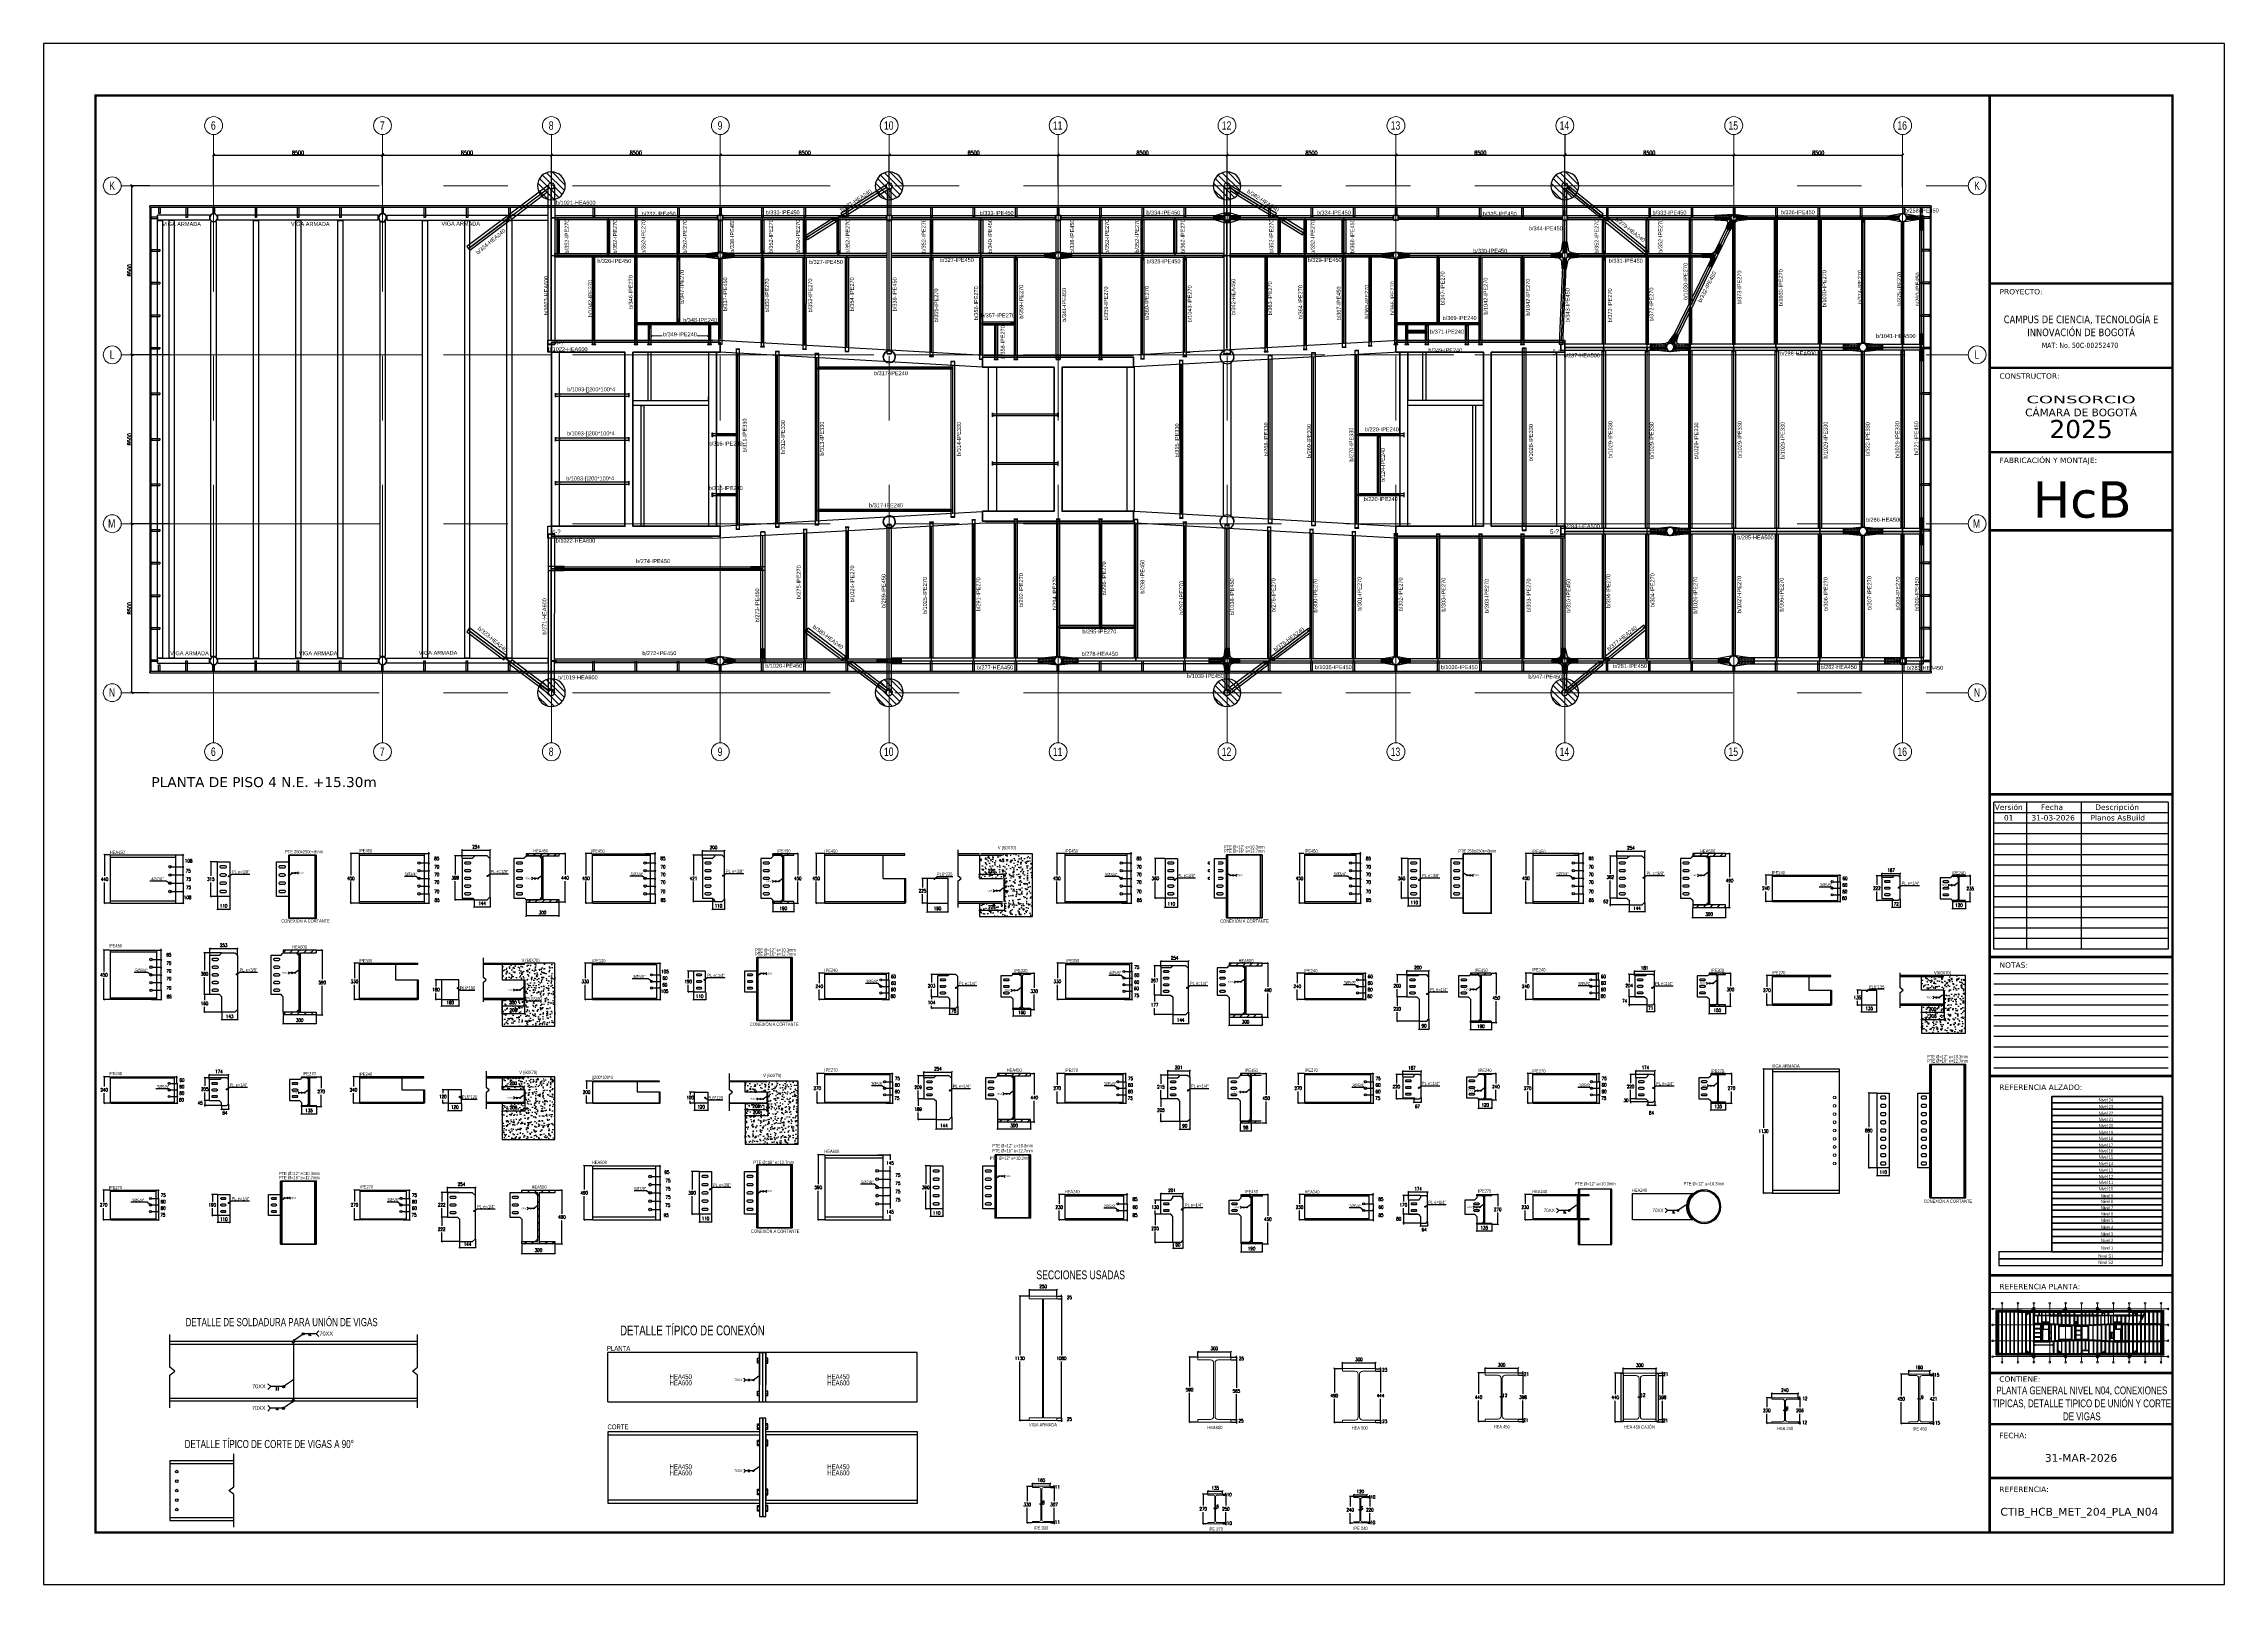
# Paper-space layout 'Layout1' of a CAD drawing. Header units: millimetres. Extents: x 0 to 841, y -5 to 589.
# The model-space entities are those that its viewports show. They can reach past a viewport. Long polylines and large blocks are cut down to what shows.
import ezdxf
from ezdxf.enums import TextEntityAlignment as Align

# ---------------------------------------------------------------- set-up
doc = ezdxf.new("R2010")
doc.units = ezdxf.units.MM
doc.header["$LTSCALE"] = 0.4
for name, pattern in [('Dash', [0.15875, 0.079375, -0.079375]), ('DXK_LINE_DOT1', [1.8814, 0.9407, -0.9407]), ('DXK_LINE_DOT2', [3.9198, 1.9599, -1.9599]), ('DXK_LINE_DOT3', [5.9187, 2.979, -0.9799, 0.9799, -0.9799]), ('Grid Line', [3.33375, 1.905, -0.47625, 0.47625, -0.47625])]:
    doc.linetypes.add(name, pattern=pattern)
for name, color, linetype, lineweight in [('0-1', 250, 'Continuous', 5), ('0-2', 250, 'Dash', 9), ('E_COLUMNAS', 1, 'Continuous', 18), ('E_COLUMNAS-1', 1, 'Continuous', 25), ('E_COLUMNAS-3', 1, 'Continuous', 35), ('E_DETALLES', 7, 'Continuous', 9), ('E_EJES', 8, 'Continuous', 9), ('E_EJES-1', 8, 'Grid Line', 9), ('E_MUROS', 2, 'Continuous', 18), ('E_MUROS-1', 2, 'Continuous', 35), ('E_TEXTO', 3, 'Continuous', 9), ('E_VIGAS-1', 31, 'Continuous', 25), ('E_VIGAS-2', 252, 'Continuous', 25), ('S-COLS-HDLN-1', 52, 'Continuous', 35), ('S-COLS-HDLN-2', 52, 'Continuous', 9)]:
    doc.layers.add(name, color=color, linetype=linetype, lineweight=lineweight)
for name, color, linetype in [('A_ALMA', 255, 'Continuous'), ('COTAS', 8, 'Continuous'), ('FORMATO', 7, 'Continuous'), ('P-PLATINA', 6, 'Continuous'), ('PERFORACIONES', 1, 'Continuous'), ('STL-OBJT', 7, 'Continuous'), ('TEXTO GENRAL', 3, 'Continuous'), ('TITULO', 3, 'Continuous'), ('VIEW', 255, 'Continuous'), ('VIEWPORT', 7, 'Continuous')]:
    doc.layers.add(name, color=color, linetype=linetype)
doc.layers.get('VIEWPORT').off()
doc.styles.add('Arial Narrow_3', font='', dxfattribs={"height": 0.3})
doc.styles.add('Arial Narrow_B_1', font='verdana.ttf', dxfattribs={"height": 0.0025})
doc.styles.add('CNI_COTAS', font='romans.shx', dxfattribs={"width": 0.8})
doc.styles.add('CX', font='ARIALUNI.ttf', dxfattribs={"width": 0.8, "height": 300})
doc.styles.add('ROMANS', font='DINGRAFO.SHX')
doc.styles.add('Swis721 LtCn BT_1', font='swisscl.ttf', dxfattribs={"height": 0.42})
doc.styles.add('TEXTO GENERAL', font='verdana.ttf', dxfattribs={"height": 0.9})
doc.styles.add('VERDANA', font='arial.ttf')
doc.styles.get('Arial Narrow_3').set_extended_font_data('Arial Narrow')
doc.dimstyles.new('1.1', dxfattribs={"dimscale": 0, "dimtxt": 15, "dimasz": 20, "dimexe": 2, "dimexo": 2, "dimgap": 7, "dimtad": 1, "dimdec": 0, "dimzin": 4, "dimdsep": 46, "dimtxsty": 'CNI_COTAS', "dimblk": 'DOTSMALL', "dimcen": 0, "dimclrd": 256, "dimclrt": 3, "dimadec": 0, "dimazin": 0, "dimtfac": 1, "dimtdec": 0, "dimtmove": 2, "dimatfit": 0, "dimldrblk": 'DOT', "dimfxl": 0.05, "dimtolj": 1, "dimtzin": 0, "dimarcsym": 1})
doc.dimstyles.new('1.4', dxfattribs={"dimscale": 0, "dimtxt": 30, "dimasz": 12, "dimexe": 4, "dimexo": 4, "dimgap": 15, "dimtad": 1, "dimdec": 0, "dimzin": 4, "dimdsep": 46, "dimtxsty": 'CNI_COTAS', "dimblk": 'OBLIQUE', "dimcen": -0.09, "dimclrd": 256, "dimclrt": 3, "dimadec": 0, "dimazin": 0, "dimtfac": 1, "dimtdec": 0, "dimtmove": 2, "dimatfit": 0, "dimldrblk": 'DOT', "dimfxl": 0.05, "dimtolj": 1, "dimtzin": 0, "dimarcsym": 0})
doc.dimstyles.new('1.5', dxfattribs={"dimscale": 0, "dimtxt": 200, "dimasz": 120, "dimexe": 4, "dimexo": 4, "dimgap": 15, "dimtad": 1, "dimdec": 0, "dimzin": 4, "dimdsep": 46, "dimtxsty": 'CNI_COTAS', "dimblk": 'OBLIQUE', "dimcen": -0.09, "dimclrd": 256, "dimclrt": 3, "dimadec": 0, "dimazin": 0, "dimtfac": 1, "dimtdec": 0, "dimtmove": 2, "dimatfit": 0, "dimldrblk": 'OBLIQUE', "dimfxl": 0.05, "dimtolj": 1, "dimtzin": 0, "dimarcsym": 0})
pattern_1 = [(135, (86498.07, -144524.27), (-159.09903, -159.09903), [])]

# ---------------------------------------------------------------- blocks, each defined once
blk = doc.blocks.new('EST_SFM_VIGA-METALICA-SECCION-C - EST_SFM_VIGA-METALICA-UPN160-1510769-_14_00m_N_E_-NIVEL-4 DOC')
at = {"layer": 'E_VIGAS-1'}
for p, q in [((-11.69, -0.018), (-11.69, 0.047)), ((11.677, 0.047), (-11.69, 0.047)), ((11.677, 0.047), (11.677, -0.018)), ((-11.69, -0.018), (11.677, -0.018))]:
    blk.add_line(p, q, dxfattribs=at)
blk = doc.blocks.new('EST_SFM_VIGA-METALICA-SECCION-C - EST_SFM_VIGA-METALICA-UPN160-1505289-_14_00m_N_E_-NIVEL-4 DOC')
at = {"layer": 'E_VIGAS-1'}
for p, q in [((-44.831, -0.047), (-44.831, 0.018)), ((44.822, 0.018), (-44.831, 0.018)), ((44.822, 0.018), (44.822, -0.047)), ((-44.831, -0.047), (44.822, -0.047))]:
    blk.add_line(p, q, dxfattribs=at)
blk = doc.blocks.new('EST_SFM_VIGA-METALICA-SECCION-C - EST_SFM_VIGA-METALICA-UPN160-1509776-_14_00m_N_E_-NIVEL-4 DOC')
at = {"layer": 'E_VIGAS-1'}
for p, q in [((-44.831, -0.018), (-44.831, 0.047)), ((44.822, 0.047), (-44.831, 0.047)), ((44.822, 0.047), (44.822, -0.018)), ((-44.831, -0.018), (44.822, -0.018))]:
    blk.add_line(p, q, dxfattribs=at)
blk = doc.blocks.new('EST_SFM_VIGA-METALICA-SECCION-C - EST_SFM_VIGA-METALICA-UPN160-1510871-_14_00m_N_E_-NIVEL-4 DOC')
at = {"layer": 'E_VIGAS-1'}
for p, q in [((-11.69, -0.047), (-11.69, 0.018)), ((11.677, 0.018), (-11.69, 0.018)), ((11.677, 0.018), (11.677, -0.047)), ((-11.69, -0.047), (11.677, -0.047))]:
    blk.add_line(p, q, dxfattribs=at)
blk = doc.blocks.new('DCTIB_CNI_EST_MOD-1A-FAC_0001_rvt-1-_14_00m_N_E_-NIVEL-4 DOC')
at = {"layer": 'E_VIGAS-1'}
for p, q in [((-85.436, 165.076), (-85.436, 165.077)), ((-85.436, 165.077), (-85.408, 165.077)), ((-85.436, 165.076), (-85.354, 165.076)), ((-85.354, 165.076), (-85.436, 165.076)), ((-85.436, 165.076), (-85.436, 164.763)), ((-85.398, 165.082), (-85.398, 165.096)), ((-85.398, 165.077), (-85.398, 165.082)), ((-85.393, 165.096), (-85.393, 165.082)), ((-85.393, 165.082), (-85.393, 165.077)), ((-85.382, 165.077), (-85.354, 165.077)), ((-85.354, 165.077), (-85.354, 165.076)), ((-85.354, 165.076), (-85.354, 164.763)), ((-84.064, 165.076), (-84.064, 165.077)), ((-84.064, 165.077), (-84.037, 165.077)), ((-84.064, 165.076), (-83.982, 165.076)), ((-83.982, 165.076), (-84.064, 165.076)), ((-84.064, 165.076), (-84.064, 164.564)), ((-84.026, 165.082), (-84.026, 165.096)), ((-84.026, 165.077), (-84.026, 165.082)), ((-84.021, 165.096), (-84.021, 165.082)), ((-84.021, 165.082), (-84.021, 165.077)), ((-84.01, 165.077), (-83.982, 165.077)), ((-83.982, 165.077), (-83.982, 165.076)), ((-83.982, 165.076), (-83.982, 164.564)), ((-82.703, 165.076), (-82.703, 165.077)), ((-82.703, 165.077), (-82.675, 165.077)), ((-82.703, 165.076), (-82.621, 165.076)), ((-82.621, 165.076), (-82.703, 165.076)), ((-82.703, 165.076), (-82.703, 164.767)), ((-82.664, 165.082), (-82.664, 165.096)), ((-82.664, 165.077), (-82.664, 165.082)), ((-82.659, 165.096), (-82.659, 165.082)), ((-82.659, 165.082), (-82.659, 165.077)), ((-82.649, 165.077), (-82.621, 165.077)), ((-82.621, 165.077), (-82.621, 165.076)), ((-82.621, 165.076), (-82.621, 164.767)), ((-80.578, 165.076), (-80.578, 165.077)), ((-80.578, 165.077), (-80.55, 165.077)), ((-80.578, 165.076), (-80.496, 165.076)), ((-80.496, 165.076), (-80.578, 165.076)), ((-80.578, 165.076), (-80.578, 164.564)), ((-80.539, 165.082), (-80.539, 165.096)), ((-80.539, 165.077), (-80.539, 165.082)), ((-80.534, 165.096), (-80.534, 165.082)), ((-80.534, 165.082), (-80.534, 165.077)), ((-80.524, 165.077), (-80.496, 165.077)), ((-80.496, 165.077), (-80.496, 165.076)), ((-80.496, 165.076), (-80.496, 164.564)), ((-78.453, 165.076), (-78.453, 165.077)), ((-78.453, 165.077), (-78.425, 165.077)), ((-78.453, 165.076), (-78.371, 165.076)), ((-78.371, 165.076), (-78.453, 165.076)), ((-78.453, 165.076), (-78.453, 164.564)), ((-78.414, 165.082), (-78.414, 165.096)), ((-78.414, 165.077), (-78.414, 165.082)), ((-78.409, 165.096), (-78.409, 165.082)), ((-78.409, 165.082), (-78.409, 165.077)), ((-78.399, 165.077), (-78.371, 165.077)), ((-78.371, 165.077), (-78.371, 165.076)), ((-78.371, 165.076), (-78.371, 164.564)), ((-76.328, 165.076), (-76.328, 165.077)), ((-76.328, 165.077), (-76.3, 165.077)), ((-76.328, 165.076), (-76.246, 165.076)), ((-76.246, 165.076), (-76.328, 165.076)), ((-76.328, 165.076), (-76.328, 164.564)), ((-76.289, 165.082), (-76.289, 165.096)), ((-76.289, 165.077), (-76.289, 165.082)), ((-76.284, 165.096), (-76.284, 165.082)), ((-76.284, 165.082), (-76.284, 165.077)), ((-76.274, 165.077), (-76.246, 165.077)), ((-76.246, 165.077), (-76.246, 165.076)), ((-76.246, 165.076), (-76.246, 164.564)), ((-74.203, 165.076), (-74.203, 165.077)), ((-74.203, 165.077), (-74.175, 165.077)), ((-74.203, 165.076), (-74.121, 165.076)), ((-74.121, 165.076), (-74.203, 165.076)), ((-74.203, 165.076), (-74.203, 164.763)), ((-74.164, 165.082), (-74.164, 165.096)), ((-74.164, 165.077), (-74.164, 165.082)), ((-74.159, 165.096), (-74.159, 165.082)), ((-74.159, 165.082), (-74.159, 165.077)), ((-74.149, 165.077), (-74.121, 165.077)), ((-74.121, 165.077), (-74.121, 165.076)), ((-74.121, 165.076), (-74.121, 164.763)), ((-72.078, 165.076), (-72.078, 165.077)), ((-72.078, 165.077), (-72.05, 165.077)), ((-72.078, 165.076), (-71.996, 165.076)), ((-71.996, 165.076), (-72.078, 165.076)), ((-72.078, 165.076), (-72.078, 164.564)), ((-72.039, 165.082), (-72.039, 165.096)), ((-72.039, 165.077), (-72.039, 165.082)), ((-72.034, 165.096), (-72.034, 165.082)), ((-72.034, 165.082), (-72.034, 165.077)), ((-72.024, 165.077), (-71.996, 165.077)), ((-71.996, 165.077), (-71.996, 165.076)), ((-71.996, 165.076), (-71.996, 164.564)), ((-69.953, 165.076), (-69.953, 165.077)), ((-69.953, 165.077), (-69.925, 165.077)), ((-69.953, 165.076), (-69.871, 165.076)), ((-69.871, 165.076), (-69.953, 165.076)), ((-69.953, 165.076), (-69.953, 164.564)), ((-69.914, 165.082), (-69.914, 165.096)), ((-69.914, 165.077), (-69.914, 165.082)), ((-69.909, 165.096), (-69.909, 165.082)), ((-69.909, 165.082), (-69.909, 165.077)), ((-69.899, 165.077), (-69.871, 165.077)), ((-69.871, 165.077), (-69.871, 165.076)), ((-69.871, 165.076), (-69.871, 164.564)), ((-67.828, 165.076), (-67.828, 165.077)), ((-67.828, 165.077), (-67.8, 165.077)), ((-67.828, 165.076), (-67.746, 165.076)), ((-67.746, 165.076), (-67.828, 165.076)), ((-67.828, 165.076), (-67.828, 164.564)), ((-67.789, 165.082), (-67.789, 165.096)), ((-67.789, 165.077), (-67.789, 165.082)), ((-67.784, 165.096), (-67.784, 165.082)), ((-67.784, 165.082), (-67.784, 165.077)), ((-67.774, 165.077), (-67.746, 165.077)), ((-67.746, 165.077), (-67.746, 165.076)), ((-67.746, 165.076), (-67.746, 164.564)), ((-63.583, 165.076), (-63.583, 165.077)), ((-63.583, 165.077), (-63.555, 165.077)), ((-63.583, 165.076), (-63.501, 165.076)), ((-63.501, 165.076), (-63.583, 165.076)), ((-63.583, 165.076), (-63.583, 164.564)), ((-63.545, 165.082), (-63.545, 165.096)), ((-63.545, 165.077), (-63.545, 165.082)), ((-63.54, 165.096), (-63.54, 165.082)), ((-63.54, 165.082), (-63.54, 165.077)), ((-63.529, 165.077), (-63.501, 165.077)), ((-63.501, 165.077), (-63.501, 165.076)), ((-63.501, 165.076), (-63.501, 164.564)), ((-61.453, 165.076), (-61.453, 165.077)), ((-61.453, 165.077), (-61.425, 165.077)), ((-61.453, 165.076), (-61.371, 165.076)), ((-61.371, 165.076), (-61.453, 165.076)), ((-61.453, 165.076), (-61.453, 164.564)), ((-61.415, 165.082), (-61.415, 165.096)), ((-61.415, 165.077), (-61.415, 165.082)), ((-61.41, 165.096), (-61.41, 165.082)), ((-61.41, 165.082), (-61.41, 165.077)), ((-61.399, 165.077), (-61.371, 165.077)), ((-61.371, 165.077), (-61.371, 165.076)), ((-61.371, 165.076), (-61.371, 164.564)), ((-59.323, 165.076), (-59.323, 165.077)), ((-59.323, 165.077), (-59.295, 165.077)), ((-59.323, 165.076), (-59.241, 165.076)), ((-59.241, 165.076), (-59.323, 165.076)), ((-59.323, 165.076), (-59.323, 164.564)), ((-59.285, 165.082), (-59.285, 165.096)), ((-59.285, 165.077), (-59.285, 165.082)), ((-59.28, 165.096), (-59.28, 165.082)), ((-59.28, 165.082), (-59.28, 165.077)), ((-59.269, 165.077), (-59.241, 165.077)), ((-59.241, 165.077), (-59.241, 165.076)), ((-59.241, 165.076), (-59.241, 164.564)), ((-57.203, 165.076), (-57.203, 165.077)), ((-57.203, 165.077), (-57.175, 165.077)), ((-57.203, 165.076), (-57.121, 165.076)), ((-57.121, 165.076), (-57.203, 165.076)), ((-57.203, 165.076), (-57.203, 164.686)), ((-57.165, 165.082), (-57.165, 165.096)), ((-57.165, 165.077), (-57.165, 165.082)), ((-57.16, 165.096), (-57.16, 165.082)), ((-57.16, 165.082), (-57.16, 165.077)), ((-57.149, 165.077), (-57.121, 165.077)), ((-57.121, 165.077), (-57.121, 165.076)), ((-57.121, 165.076), (-57.121, 164.686)), ((-55.083, 165.076), (-55.083, 165.077)), ((-55.083, 165.077), (-55.055, 165.077)), ((-55.083, 165.076), (-55.001, 165.076)), ((-55.001, 165.076), (-55.083, 165.076)), ((-55.083, 165.076), (-55.083, 164.564)), ((-55.045, 165.082), (-55.045, 165.096)), ((-55.045, 165.077), (-55.045, 165.082)), ((-55.04, 165.096), (-55.04, 165.082)), ((-55.04, 165.082), (-55.04, 165.077)), ((-55.029, 165.077), (-55.001, 165.077)), ((-55.001, 165.077), (-55.001, 165.076)), ((-55.001, 165.076), (-55.001, 164.564)), ((-52.953, 165.076), (-52.953, 165.077)), ((-52.953, 165.077), (-52.925, 165.077)), ((-52.953, 165.076), (-52.871, 165.076)), ((-52.871, 165.076), (-52.953, 165.076)), ((-52.953, 165.076), (-52.953, 164.564)), ((-52.915, 165.082), (-52.915, 165.096)), ((-52.915, 165.077), (-52.915, 165.082)), ((-52.91, 165.096), (-52.91, 165.082)), ((-52.91, 165.082), (-52.91, 165.077)), ((-52.899, 165.077), (-52.871, 165.077)), ((-52.871, 165.077), (-52.871, 165.076)), ((-52.871, 165.076), (-52.871, 164.564)), ((-50.823, 165.076), (-50.823, 165.077)), ((-50.823, 165.077), (-50.795, 165.077)), ((-50.823, 165.076), (-50.741, 165.076)), ((-50.741, 165.076), (-50.823, 165.076)), ((-50.823, 165.076), (-50.823, 164.564)), ((-50.785, 165.082), (-50.785, 165.096)), ((-50.785, 165.077), (-50.785, 165.082)), ((-50.78, 165.096), (-50.78, 165.082)), ((-50.78, 165.082), (-50.78, 165.077)), ((-50.769, 165.077), (-50.741, 165.077)), ((-50.741, 165.077), (-50.741, 165.076)), ((-50.741, 165.076), (-50.741, 164.564)), ((-46.578, 165.076), (-46.578, 165.077)), ((-46.578, 165.077), (-46.55, 165.077)), ((-46.578, 165.076), (-46.496, 165.076)), ((-46.496, 165.076), (-46.578, 165.076)), ((-46.578, 165.076), (-46.578, 164.564)), ((-46.539, 165.082), (-46.539, 165.096)), ((-46.539, 165.077), (-46.539, 165.082)), ((-46.534, 165.096), (-46.534, 165.082)), ((-46.534, 165.082), (-46.534, 165.077)), ((-46.524, 165.077), (-46.496, 165.077)), ((-46.496, 165.077), (-46.496, 165.076)), ((-46.496, 165.076), (-46.496, 164.564)), ((-44.453, 165.076), (-44.453, 165.077)), ((-44.453, 165.077), (-44.425, 165.077)), ((-44.453, 165.076), (-44.371, 165.076)), ((-44.371, 165.076), (-44.453, 165.076)), ((-44.453, 165.076), (-44.453, 164.564)), ((-44.414, 165.082), (-44.414, 165.096)), ((-44.414, 165.077), (-44.414, 165.082)), ((-44.409, 165.096), (-44.409, 165.082)), ((-44.409, 165.082), (-44.409, 165.077)), ((-44.399, 165.077), (-44.371, 165.077)), ((-44.371, 165.077), (-44.371, 165.076)), ((-44.371, 165.076), (-44.371, 164.564)), ((-42.328, 165.076), (-42.328, 165.077)), ((-42.328, 165.077), (-42.3, 165.077)), ((-42.328, 165.076), (-42.246, 165.076)), ((-42.246, 165.076), (-42.328, 165.076)), ((-42.328, 165.076), (-42.328, 164.564)), ((-42.289, 165.082), (-42.289, 165.096)), ((-42.289, 165.077), (-42.289, 165.082)), ((-42.284, 165.096), (-42.284, 165.082)), ((-42.284, 165.082), (-42.284, 165.077)), ((-42.274, 165.077), (-42.246, 165.077)), ((-42.246, 165.077), (-42.246, 165.076)), ((-42.246, 165.076), (-42.246, 164.564)), ((-40.203, 165.076), (-40.203, 165.077)), ((-40.203, 165.077), (-40.175, 165.077)), ((-40.203, 165.076), (-40.121, 165.076)), ((-40.121, 165.076), (-40.203, 165.076)), ((-40.203, 165.076), (-40.203, 164.685)), ((-40.165, 165.082), (-40.165, 165.096)), ((-40.165, 165.077), (-40.165, 165.082)), ((-40.16, 165.096), (-40.16, 165.082)), ((-40.16, 165.082), (-40.16, 165.077)), ((-40.149, 165.077), (-40.121, 165.077)), ((-40.121, 165.077), (-40.121, 165.076)), ((-40.121, 165.076), (-40.121, 164.685)), ((-38.078, 165.076), (-38.078, 165.077)), ((-38.078, 165.077), (-38.05, 165.077)), ((-38.078, 165.076), (-37.996, 165.076)), ((-37.996, 165.076), (-38.078, 165.076)), ((-38.078, 165.076), (-38.078, 164.565)), ((-38.039, 165.088), (-38.034, 165.088)), ((-38.039, 165.082), (-38.039, 165.088)), ((-38.039, 165.077), (-38.039, 165.082)), ((-38.034, 165.088), (-38.034, 165.082)), ((-38.034, 165.082), (-38.034, 165.077)), ((-38.024, 165.077), (-37.996, 165.077)), ((-37.996, 165.077), (-37.996, 165.076)), ((-37.996, 165.076), (-37.996, 164.565)), ((-35.953, 165.076), (-35.953, 165.077)), ((-35.953, 165.077), (-35.925, 165.077)), ((-35.953, 165.076), (-35.871, 165.076)), ((-35.871, 165.076), (-35.953, 165.076)), ((-35.953, 165.076), (-35.953, 164.565)), ((-35.914, 165.088), (-35.909, 165.088)), ((-35.914, 165.082), (-35.914, 165.088)), ((-35.914, 165.077), (-35.914, 165.082)), ((-35.909, 165.088), (-35.909, 165.082)), ((-35.909, 165.082), (-35.909, 165.077)), ((-35.899, 165.077), (-35.871, 165.077)), ((-35.871, 165.077), (-35.871, 165.076)), ((-35.871, 165.076), (-35.871, 164.565)), ((-33.828, 165.076), (-33.828, 165.077)), ((-33.828, 165.077), (-33.8, 165.077)), ((-33.828, 165.076), (-33.746, 165.076)), ((-33.746, 165.076), (-33.828, 165.076)), ((-33.828, 165.076), (-33.828, 164.564)), ((-33.789, 165.088), (-33.784, 165.088)), ((-33.789, 165.082), (-33.789, 165.088)), ((-33.789, 165.077), (-33.789, 165.082)), ((-33.784, 165.088), (-33.784, 165.082)), ((-33.784, 165.082), (-33.784, 165.077)), ((-33.774, 165.077), (-33.746, 165.077)), ((-33.746, 165.077), (-33.746, 165.076)), ((-33.746, 165.076), (-33.746, 164.564)), ((-29.573, 165.076), (-29.573, 165.077)), ((-29.573, 165.077), (-29.545, 165.077)), ((-29.573, 165.076), (-29.491, 165.076)), ((-29.491, 165.076), (-29.573, 165.076)), ((-29.573, 165.076), (-29.573, 164.564)), ((-29.535, 165.082), (-29.535, 165.096)), ((-29.535, 165.077), (-29.535, 165.082)), ((-29.53, 165.096), (-29.53, 165.082)), ((-29.53, 165.082), (-29.53, 165.077)), ((-29.519, 165.077), (-29.491, 165.077)), ((-29.491, 165.077), (-29.491, 165.076)), ((-29.491, 165.076), (-29.491, 164.564)), ((-27.443, 165.076), (-27.443, 165.077)), ((-27.443, 165.077), (-27.415, 165.077)), ((-27.443, 165.076), (-27.361, 165.076)), ((-27.361, 165.076), (-27.443, 165.076)), ((-27.443, 165.076), (-27.443, 164.564)), ((-27.405, 165.082), (-27.405, 165.096)), ((-27.405, 165.077), (-27.405, 165.082)), ((-27.4, 165.096), (-27.4, 165.082)), ((-27.4, 165.082), (-27.4, 165.077)), ((-27.389, 165.077), (-27.361, 165.077)), ((-27.361, 165.077), (-27.361, 165.076)), ((-27.361, 165.076), (-27.361, 164.564)), ((-25.313, 165.076), (-25.313, 165.077)), ((-25.313, 165.077), (-25.285, 165.077)), ((-25.313, 165.076), (-25.231, 165.076)), ((-25.231, 165.076), (-25.313, 165.076)), ((-25.313, 165.076), (-25.313, 164.566)), ((-25.275, 165.088), (-25.27, 165.088)), ((-25.275, 165.082), (-25.275, 165.088)), ((-25.275, 165.077), (-25.275, 165.082)), ((-25.27, 165.088), (-25.27, 165.082)), ((-25.27, 165.082), (-25.27, 165.077)), ((-25.259, 165.077), (-25.231, 165.077)), ((-25.231, 165.077), (-25.231, 165.076)), ((-25.231, 165.076), (-25.231, 164.566)), ((-23.203, 165.076), (-23.203, 165.077)), ((-23.203, 165.077), (-23.175, 165.077)), ((-23.203, 165.076), (-23.121, 165.076)), ((-23.121, 165.076), (-23.203, 165.076)), ((-23.203, 165.076), (-23.203, 164.685)), ((-23.165, 165.082), (-23.165, 165.096)), ((-23.165, 165.077), (-23.165, 165.082)), ((-23.16, 165.096), (-23.16, 165.082)), ((-23.16, 165.082), (-23.16, 165.077)), ((-23.149, 165.077), (-23.121, 165.077)), ((-23.121, 165.077), (-23.121, 165.076)), ((-23.121, 165.076), (-23.121, 164.685)), ((-21.108, 165.076), (-21.108, 165.077)), ((-21.108, 165.077), (-21.08, 165.077)), ((-21.108, 165.076), (-21.026, 165.076)), ((-21.026, 165.076), (-21.108, 165.076)), ((-21.108, 165.076), (-21.108, 164.564)), ((-21.069, 165.082), (-21.069, 165.096)), ((-21.069, 165.077), (-21.069, 165.082)), ((-21.064, 165.096), (-21.064, 165.082)), ((-21.064, 165.082), (-21.064, 165.077)), ((-21.054, 165.077), (-21.026, 165.077)), ((-21.026, 165.077), (-21.026, 165.076)), ((-21.026, 165.076), (-21.026, 164.564)), ((-18.973, 165.076), (-18.973, 165.077)), ((-18.973, 165.077), (-18.945, 165.077)), ((-18.973, 165.076), (-18.891, 165.076)), ((-18.891, 165.076), (-18.973, 165.076)), ((-18.973, 165.076), (-18.973, 164.564)), ((-18.934, 165.082), (-18.934, 165.096)), ((-18.934, 165.077), (-18.934, 165.082)), ((-18.929, 165.096), (-18.929, 165.082)), ((-18.929, 165.082), (-18.929, 165.077)), ((-18.919, 165.077), (-18.891, 165.077)), ((-18.891, 165.077), (-18.891, 165.076)), ((-18.891, 165.076), (-18.891, 164.564)), ((-16.838, 165.076), (-16.838, 165.077)), ((-16.838, 165.077), (-16.81, 165.077)), ((-16.838, 165.076), (-16.756, 165.076)), ((-16.756, 165.076), (-16.838, 165.076)), ((-16.838, 165.076), (-16.838, 164.564)), ((-16.799, 165.082), (-16.799, 165.096)), ((-16.799, 165.077), (-16.799, 165.082)), ((-16.794, 165.096), (-16.794, 165.082)), ((-16.794, 165.082), (-16.794, 165.077)), ((-16.784, 165.077), (-16.756, 165.077)), ((-16.756, 165.077), (-16.756, 165.076)), ((-16.756, 165.076), (-16.756, 164.564)), ((-12.573, 165.076), (-12.573, 165.077)), ((-12.573, 165.077), (-12.545, 165.077)), ((-12.573, 165.076), (-12.491, 165.076)), ((-12.491, 165.076), (-12.573, 165.076)), ((-12.573, 165.076), (-12.573, 164.564)), ((-12.535, 165.082), (-12.535, 165.096)), ((-12.535, 165.077), (-12.535, 165.082)), ((-12.53, 165.096), (-12.53, 165.082)), ((-12.53, 165.082), (-12.53, 165.077)), ((-12.519, 165.077), (-12.491, 165.077)), ((-12.491, 165.077), (-12.491, 165.076)), ((-12.491, 165.076), (-12.491, 164.564)), ((-10.443, 165.076), (-10.443, 165.077)), ((-10.443, 165.077), (-10.415, 165.077)), ((-10.443, 165.076), (-10.361, 165.076)), ((-10.361, 165.076), (-10.443, 165.076)), ((-10.443, 165.076), (-10.443, 164.564)), ((-10.405, 165.082), (-10.405, 165.096)), ((-10.405, 165.077), (-10.405, 165.082)), ((-10.4, 165.096), (-10.4, 165.082)), ((-10.4, 165.082), (-10.4, 165.077)), ((-10.389, 165.077), (-10.361, 165.077)), ((-10.361, 165.077), (-10.361, 165.076)), ((-10.361, 165.076), (-10.361, 164.564)), ((-8.313, 165.076), (-8.313, 165.077)), ((-8.313, 165.077), (-8.285, 165.077)), ((-8.313, 165.076), (-8.231, 165.076)), ((-8.231, 165.076), (-8.313, 165.076)), ((-8.313, 165.076), (-8.313, 164.564)), ((-8.275, 165.082), (-8.275, 165.096)), ((-8.275, 165.077), (-8.275, 165.082)), ((-8.27, 165.096), (-8.27, 165.082)), ((-8.27, 165.082), (-8.27, 165.077)), ((-8.259, 165.077), (-8.231, 165.077)), ((-8.231, 165.077), (-8.231, 165.076)), ((-8.231, 165.076), (-8.231, 164.564)), ((-6.183, 165.076), (-6.183, 165.077)), ((-6.183, 165.077), (-6.155, 165.077)), ((-6.183, 165.076), (-6.101, 165.076)), ((-6.101, 165.076), (-6.183, 165.076)), ((-6.183, 165.076), (-6.183, 164.564)), ((-6.145, 165.082), (-6.145, 165.096)), ((-6.145, 165.077), (-6.145, 165.082)), ((-6.14, 165.096), (-6.14, 165.082)), ((-6.14, 165.082), (-6.14, 165.077)), ((-6.129, 165.077), (-6.101, 165.077)), ((-6.101, 165.077), (-6.101, 165.076)), ((-6.101, 165.076), (-6.101, 164.564)), ((-4.053, 165.076), (-4.053, 165.077)), ((-4.053, 165.077), (-4.025, 165.077)), ((-4.053, 165.076), (-3.971, 165.076)), ((-3.971, 165.076), (-4.053, 165.076)), ((-4.053, 165.076), (-4.053, 164.564)), ((-4.015, 165.082), (-4.015, 165.096)), ((-4.015, 165.077), (-4.015, 165.082)), ((-4.01, 165.096), (-4.01, 165.082)), ((-4.01, 165.082), (-4.01, 165.077)), ((-3.999, 165.077), (-3.971, 165.077)), ((-3.971, 165.077), (-3.971, 165.076)), ((-3.971, 165.076), (-3.971, 164.564)), ((-1.923, 165.076), (-1.923, 165.077)), ((-1.923, 165.077), (-1.895, 165.077)), ((-1.923, 165.076), (-1.841, 165.076)), ((-1.841, 165.076), (-1.923, 165.076)), ((-1.923, 165.076), (-1.923, 164.564)), ((-1.885, 165.082), (-1.885, 165.096)), ((-1.885, 165.077), (-1.885, 165.082)), ((-1.88, 165.096), (-1.88, 165.082)), ((-1.88, 165.082), (-1.88, 165.077)), ((-1.869, 165.077), (-1.841, 165.077)), ((-1.841, 165.077), (-1.841, 165.076)), ((-1.841, 165.076), (-1.841, 164.564)), ((0.207, 165.076), (0.207, 165.077)), ((0.207, 165.077), (0.235, 165.077)), ((0.207, 165.076), (0.289, 165.076)), ((0.289, 165.076), (0.207, 165.076)), ((0.207, 165.076), (0.207, 164.564)), ((0.245, 165.082), (0.245, 165.096)), ((0.245, 165.077), (0.245, 165.082)), ((0.25, 165.096), (0.25, 165.082)), ((0.25, 165.082), (0.25, 165.077)), ((0.261, 165.077), (0.289, 165.077)), ((0.289, 165.077), (0.289, 165.076)), ((0.289, 165.076), (0.289, 164.564)), ((2.337, 165.076), (2.337, 165.077)), ((2.337, 165.077), (2.365, 165.077)), ((2.337, 165.076), (2.419, 165.076)), ((2.419, 165.076), (2.337, 165.076)), ((2.337, 165.076), (2.337, 164.749)), ((2.375, 165.082), (2.375, 165.096)), ((2.375, 165.077), (2.375, 165.082)), ((2.38, 165.096), (2.38, 165.082)), ((2.38, 165.082), (2.38, 165.077)), ((2.391, 165.077), (2.419, 165.077)), ((2.419, 165.077), (2.419, 165.076)), ((2.419, 165.076), (2.419, 164.749)), ((3.217, 165.076), (3.217, 165.077)), ((3.217, 165.077), (3.245, 165.077)), ((3.217, 165.076), (3.299, 165.076)), ((3.299, 165.076), (3.217, 165.076)), ((3.217, 165.076), (3.217, 164.564)), ((3.255, 165.082), (3.255, 165.096)), ((3.255, 165.077), (3.255, 165.082)), ((3.26, 165.096), (3.26, 165.082)), ((3.26, 165.082), (3.26, 165.077)), ((3.271, 165.077), (3.299, 165.077)), ((3.299, 165.077), (3.299, 165.076)), ((3.299, 165.076), (3.299, 164.564)), ((-85.354, 164.763), (-85.436, 164.763)), ((-82.621, 164.767), (-82.703, 164.767)), ((-74.121, 164.763), (-74.203, 164.763)), ((-57.121, 164.686), (-57.203, 164.686)), ((-40.121, 164.685), (-40.203, 164.685)), ((-23.121, 164.685), (-23.203, 164.685)), ((2.419, 164.749), (2.337, 164.749)), ((-85.808, 164.559), (-85.794, 164.559)), ((-85.794, 164.554), (-85.808, 164.554)), ((-85.794, 164.559), (-85.789, 164.559)), ((-85.789, 164.554), (-85.794, 164.554)), ((-85.789, 164.569), (-85.789, 164.597)), ((-85.789, 164.597), (-85.788, 164.597)), ((-85.789, 164.515), (-85.789, 164.543)), ((-85.788, 164.515), (-85.789, 164.515)), ((-85.788, 164.515), (-85.788, 164.597)), ((-85.788, 164.597), (-85.49, 164.597)), ((-85.788, 164.597), (-85.788, 164.515)), ((-85.788, 164.515), (-85.49, 164.515)), ((-85.49, 164.597), (-85.49, 164.515)), ((-83.982, 164.564), (-84.064, 164.564)), ((-80.496, 164.564), (-80.578, 164.564)), ((-78.371, 164.564), (-78.453, 164.564)), ((-76.246, 164.564), (-76.328, 164.564)), ((-71.996, 164.564), (-72.078, 164.564)), ((-69.871, 164.564), (-69.953, 164.564)), ((-67.746, 164.564), (-67.828, 164.564)), ((-63.501, 164.564), (-63.583, 164.564)), ((-61.371, 164.564), (-61.453, 164.564)), ((-59.241, 164.564), (-59.323, 164.564)), ((-55.001, 164.564), (-55.083, 164.564)), ((-52.871, 164.564), (-52.953, 164.564)), ((-50.741, 164.564), (-50.823, 164.564)), ((-46.496, 164.564), (-46.578, 164.564)), ((-44.371, 164.564), (-44.453, 164.564)), ((-42.246, 164.564), (-42.328, 164.564)), ((-37.996, 164.565), (-38.078, 164.565)), ((-35.871, 164.565), (-35.953, 164.565)), ((-33.746, 164.564), (-33.828, 164.564)), ((-29.491, 164.564), (-29.573, 164.564)), ((-27.361, 164.564), (-27.443, 164.564)), ((-25.231, 164.566), (-25.313, 164.566)), ((-21.026, 164.564), (-21.108, 164.564)), ((-18.891, 164.564), (-18.973, 164.564)), ((-16.756, 164.564), (-16.838, 164.564)), ((-12.491, 164.564), (-12.573, 164.564)), ((-10.361, 164.564), (-10.443, 164.564)), ((-8.231, 164.564), (-8.313, 164.564)), ((-6.101, 164.564), (-6.183, 164.564)), ((-3.971, 164.564), (-4.053, 164.564)), ((-1.841, 164.564), (-1.923, 164.564)), ((0.289, 164.564), (0.207, 164.564)), ((3.299, 164.564), (3.217, 164.564)), ((3.386, 164.515), (3.386, 164.597)), ((3.695, 164.597), (3.386, 164.597)), ((3.695, 164.515), (3.386, 164.515)), ((3.695, 164.597), (3.695, 164.515)), ((3.695, 164.515), (3.695, 164.597)), ((3.695, 164.597), (3.695, 164.597)), ((3.695, 164.597), (3.695, 164.569)), ((3.695, 164.559), (3.7, 164.559)), ((3.7, 164.554), (3.695, 164.554)), ((3.695, 164.543), (3.695, 164.515)), ((3.695, 164.515), (3.695, 164.515)), ((3.7, 164.559), (3.714, 164.559)), ((3.714, 164.554), (3.7, 164.554)), ((-85.808, 162.918), (-85.794, 162.918)), ((-85.794, 162.913), (-85.808, 162.913)), ((-85.794, 162.918), (-85.789, 162.918)), ((-85.789, 162.913), (-85.794, 162.913)), ((-85.789, 162.929), (-85.789, 162.957)), ((-85.789, 162.957), (-85.788, 162.957)), ((-85.788, 162.875), (-85.788, 162.957)), ((-85.788, 162.957), (-85.364, 162.957)), ((-85.788, 162.957), (-85.788, 162.875)), ((-85.364, 162.957), (-85.364, 162.875)), ((3.296, 162.875), (3.296, 162.957)), ((3.695, 162.957), (3.296, 162.957)), ((3.695, 162.957), (3.695, 162.875)), ((3.695, 162.875), (3.695, 162.957)), ((3.695, 162.957), (3.695, 162.957)), ((3.695, 162.957), (3.695, 162.929)), ((3.695, 162.918), (3.7, 162.918)), ((3.7, 162.913), (3.695, 162.913)), ((3.7, 162.918), (3.714, 162.918)), ((3.714, 162.913), (3.7, 162.913)), ((-85.789, 162.875), (-85.789, 162.903)), ((-85.788, 162.875), (-85.789, 162.875)), ((-85.788, 162.875), (-85.364, 162.875)), ((3.695, 162.875), (3.296, 162.875)), ((3.695, 162.903), (3.695, 162.875)), ((3.695, 162.875), (3.695, 162.875)), ((-85.789, 161.289), (-85.789, 161.317)), ((-85.789, 161.317), (-85.788, 161.317)), ((-85.788, 161.235), (-85.788, 161.317)), ((-85.788, 161.317), (-85.364, 161.317)), ((-85.788, 161.317), (-85.788, 161.235)), ((-85.364, 161.317), (-85.364, 161.235)), ((3.26, 161.235), (3.26, 161.317)), ((3.695, 161.317), (3.26, 161.317)), ((3.695, 161.317), (3.695, 161.235)), ((3.695, 161.235), (3.695, 161.317)), ((3.695, 161.317), (3.695, 161.317)), ((3.695, 161.317), (3.695, 161.289)), ((-85.808, 161.278), (-85.794, 161.278)), ((-85.794, 161.273), (-85.808, 161.273)), ((-85.794, 161.278), (-85.789, 161.278)), ((-85.789, 161.273), (-85.794, 161.273)), ((-85.789, 161.235), (-85.789, 161.262)), ((-85.788, 161.235), (-85.789, 161.235)), ((-85.788, 161.235), (-85.364, 161.235)), ((3.695, 161.235), (3.26, 161.235)), ((3.695, 161.278), (3.7, 161.278)), ((3.7, 161.273), (3.695, 161.273)), ((3.695, 161.262), (3.695, 161.235)), ((3.695, 161.235), (3.695, 161.235)), ((3.7, 161.278), (3.714, 161.278)), ((3.714, 161.273), (3.7, 161.273)), ((-85.808, 159.638), (-85.794, 159.638)), ((-85.794, 159.633), (-85.808, 159.633)), ((-85.794, 159.638), (-85.789, 159.638)), ((-85.789, 159.633), (-85.794, 159.633)), ((-85.789, 159.649), (-85.789, 159.676)), ((-85.789, 159.676), (-85.788, 159.676)), ((-85.789, 159.594), (-85.789, 159.622)), ((-85.788, 159.594), (-85.789, 159.594)), ((-85.788, 159.594), (-85.788, 159.676)), ((-85.788, 159.676), (-85.364, 159.676)), ((-85.788, 159.676), (-85.788, 159.594)), ((-85.788, 159.594), (-85.364, 159.594)), ((-85.364, 159.676), (-85.364, 159.594)), ((3.26, 159.594), (3.26, 159.676)), ((3.695, 159.676), (3.26, 159.676)), ((3.695, 159.594), (3.26, 159.594)), ((3.695, 159.676), (3.695, 159.594)), ((3.695, 159.594), (3.695, 159.676)), ((3.695, 159.676), (3.695, 159.676)), ((3.695, 159.676), (3.695, 159.649)), ((3.695, 159.638), (3.7, 159.638)), ((3.7, 159.633), (3.695, 159.633)), ((3.695, 159.622), (3.695, 159.594)), ((3.695, 159.594), (3.695, 159.594)), ((3.7, 159.638), (3.714, 159.638)), ((3.714, 159.633), (3.7, 159.633)), ((-85.808, 157.998), (-85.794, 157.998)), ((-85.794, 157.993), (-85.808, 157.993)), ((-85.794, 157.998), (-85.789, 157.998)), ((-85.789, 157.993), (-85.794, 157.993)), ((-85.789, 158.008), (-85.789, 158.036)), ((-85.789, 158.036), (-85.788, 158.036)), ((-85.788, 157.954), (-85.788, 158.036)), ((-85.788, 158.036), (-85.364, 158.036)), ((-85.788, 158.036), (-85.788, 157.954)), ((-85.364, 158.036), (-85.364, 157.954)), ((3.26, 157.954), (3.26, 158.036)), ((3.695, 158.036), (3.26, 158.036)), ((3.695, 158.036), (3.695, 157.954)), ((3.695, 157.954), (3.695, 158.036)), ((3.695, 158.036), (3.695, 158.036)), ((3.695, 158.036), (3.695, 158.008)), ((3.695, 157.998), (3.7, 157.998)), ((3.7, 157.993), (3.695, 157.993)), ((3.7, 157.998), (3.714, 157.998)), ((3.714, 157.993), (3.7, 157.993)), ((-85.789, 157.954), (-85.789, 157.982)), ((-85.788, 157.954), (-85.789, 157.954)), ((-85.788, 157.954), (-85.364, 157.954)), ((3.695, 157.954), (3.26, 157.954)), ((3.695, 157.982), (3.695, 157.954)), ((3.695, 157.954), (3.695, 157.954)), ((-85.789, 155.717), (-85.789, 155.745)), ((-85.789, 155.745), (-85.788, 155.745)), ((-85.788, 155.663), (-85.788, 155.745)), ((-85.788, 155.745), (-85.364, 155.745)), ((-85.788, 155.745), (-85.788, 155.663)), ((-85.364, 155.745), (-85.364, 155.663)), ((3.26, 155.663), (3.26, 155.745)), ((3.695, 155.745), (3.26, 155.745)), ((3.695, 155.745), (3.695, 155.663)), ((3.695, 155.663), (3.695, 155.745)), ((3.695, 155.745), (3.695, 155.745)), ((3.695, 155.745), (3.695, 155.717)), ((-85.808, 155.706), (-85.794, 155.706)), ((-85.794, 155.701), (-85.808, 155.701)), ((-85.794, 155.706), (-85.789, 155.706)), ((-85.789, 155.701), (-85.794, 155.701)), ((-85.789, 155.663), (-85.789, 155.691)), ((-85.788, 155.663), (-85.789, 155.663)), ((-85.788, 155.663), (-85.364, 155.663)), ((3.695, 155.663), (3.26, 155.663)), ((3.695, 155.706), (3.7, 155.706)), ((3.7, 155.701), (3.695, 155.701)), ((3.695, 155.691), (3.695, 155.663)), ((3.695, 155.663), (3.695, 155.663)), ((3.7, 155.706), (3.714, 155.706)), ((3.714, 155.701), (3.7, 155.701)), ((-85.789, 153.428), (-85.789, 153.456)), ((-85.789, 153.456), (-85.788, 153.456)), ((-85.788, 153.374), (-85.788, 153.456)), ((-85.788, 153.456), (-85.364, 153.456)), ((-85.788, 153.456), (-85.788, 153.374)), ((-85.364, 153.456), (-85.364, 153.374)), ((3.26, 153.374), (3.26, 153.456)), ((3.695, 153.456), (3.26, 153.456)), ((3.695, 153.456), (3.695, 153.374)), ((3.695, 153.374), (3.695, 153.456)), ((3.695, 153.456), (3.695, 153.456)), ((3.695, 153.456), (3.695, 153.428)), ((-85.808, 153.418), (-85.794, 153.418)), ((-85.794, 153.413), (-85.808, 153.413)), ((-85.794, 153.418), (-85.789, 153.418)), ((-85.789, 153.413), (-85.794, 153.413)), ((-85.789, 153.374), (-85.789, 153.402)), ((-85.788, 153.374), (-85.789, 153.374)), ((-85.788, 153.374), (-85.364, 153.374)), ((3.695, 153.374), (3.26, 153.374)), ((3.695, 153.418), (3.7, 153.418)), ((3.7, 153.413), (3.695, 153.413)), ((3.695, 153.402), (3.695, 153.374)), ((3.695, 153.374), (3.695, 153.374)), ((3.7, 153.418), (3.714, 153.418)), ((3.714, 153.413), (3.7, 153.413)), ((-85.808, 151.128), (-85.794, 151.128)), ((-85.794, 151.123), (-85.808, 151.123)), ((-85.794, 151.128), (-85.789, 151.128)), ((-85.789, 151.123), (-85.794, 151.123)), ((-85.789, 151.139), (-85.789, 151.166)), ((-85.789, 151.166), (-85.788, 151.166)), ((-85.789, 151.084), (-85.789, 151.112)), ((-85.788, 151.084), (-85.789, 151.084)), ((-85.788, 151.084), (-85.788, 151.166)), ((-85.788, 151.166), (-85.364, 151.166)), ((-85.788, 151.166), (-85.788, 151.084)), ((-85.788, 151.084), (-85.364, 151.084)), ((-85.364, 151.166), (-85.364, 151.084)), ((3.26, 151.084), (3.26, 151.166)), ((3.695, 151.166), (3.26, 151.166)), ((3.695, 151.084), (3.26, 151.084)), ((3.695, 151.166), (3.695, 151.084)), ((3.695, 151.084), (3.695, 151.166)), ((3.695, 151.166), (3.695, 151.166)), ((3.695, 151.166), (3.695, 151.139)), ((3.695, 151.128), (3.7, 151.128)), ((3.7, 151.123), (3.695, 151.123)), ((3.695, 151.112), (3.695, 151.084)), ((3.695, 151.084), (3.695, 151.084)), ((3.7, 151.128), (3.714, 151.128)), ((3.714, 151.123), (3.7, 151.123)), ((-85.808, 148.838), (-85.794, 148.838)), ((-85.794, 148.833), (-85.808, 148.833)), ((-85.794, 148.838), (-85.789, 148.838)), ((-85.789, 148.833), (-85.794, 148.833)), ((-85.789, 148.849), (-85.789, 148.876)), ((-85.789, 148.876), (-85.788, 148.876)), ((-85.789, 148.794), (-85.789, 148.822)), ((-85.788, 148.794), (-85.789, 148.794)), ((-85.788, 148.794), (-85.788, 148.876)), ((-85.788, 148.876), (-85.364, 148.876)), ((-85.788, 148.876), (-85.788, 148.794)), ((-85.788, 148.794), (-85.364, 148.794)), ((-85.364, 148.876), (-85.364, 148.794)), ((3.26, 148.794), (3.26, 148.876)), ((3.695, 148.876), (3.26, 148.876)), ((3.695, 148.794), (3.26, 148.794)), ((3.695, 148.876), (3.695, 148.794)), ((3.695, 148.794), (3.695, 148.876)), ((3.695, 148.876), (3.695, 148.876)), ((3.695, 148.876), (3.695, 148.849)), ((3.695, 148.838), (3.7, 148.838)), ((3.7, 148.833), (3.695, 148.833)), ((3.695, 148.822), (3.695, 148.794)), ((3.695, 148.794), (3.695, 148.794)), ((3.7, 148.838), (3.714, 148.838)), ((3.714, 148.833), (3.7, 148.833)), ((-85.808, 147.195), (-85.794, 147.195)), ((-85.794, 147.195), (-85.789, 147.195)), ((-85.789, 147.206), (-85.789, 147.234)), ((-85.789, 147.234), (-85.788, 147.234)), ((-85.788, 147.152), (-85.788, 147.234)), ((-85.788, 147.234), (-85.364, 147.234)), ((-85.788, 147.234), (-85.788, 147.152)), ((-85.364, 147.234), (-85.364, 147.152)), ((3.26, 147.152), (3.26, 147.234)), ((3.695, 147.234), (3.26, 147.234)), ((3.695, 147.234), (3.695, 147.152)), ((3.695, 147.152), (3.695, 147.234)), ((3.695, 147.234), (3.695, 147.234)), ((3.695, 147.234), (3.695, 147.206)), ((3.695, 147.195), (3.7, 147.195)), ((3.7, 147.195), (3.714, 147.195)), ((-85.794, 147.19), (-85.808, 147.19)), ((-85.789, 147.19), (-85.794, 147.19)), ((-85.789, 147.152), (-85.789, 147.18)), ((-85.788, 147.152), (-85.789, 147.152)), ((-85.788, 147.152), (-85.364, 147.152)), ((3.695, 147.152), (3.26, 147.152)), ((3.7, 147.19), (3.695, 147.19)), ((3.695, 147.18), (3.695, 147.152)), ((3.695, 147.152), (3.695, 147.152)), ((3.714, 147.19), (3.7, 147.19)), ((-85.808, 145.553), (-85.794, 145.553)), ((-85.794, 145.548), (-85.808, 145.548)), ((-85.794, 145.553), (-85.789, 145.553)), ((-85.789, 145.548), (-85.794, 145.548)), ((-85.789, 145.564), (-85.789, 145.592)), ((-85.789, 145.592), (-85.788, 145.592)), ((-85.789, 145.51), (-85.789, 145.537)), ((-85.788, 145.51), (-85.789, 145.51)), ((-85.788, 145.51), (-85.788, 145.592)), ((-85.788, 145.592), (-85.364, 145.592)), ((-85.788, 145.592), (-85.788, 145.51)), ((-85.788, 145.51), (-85.364, 145.51)), ((-85.364, 145.592), (-85.364, 145.51)), ((3.26, 145.51), (3.26, 145.592)), ((3.695, 145.592), (3.26, 145.592)), ((3.695, 145.51), (3.26, 145.51)), ((3.695, 145.592), (3.695, 145.51)), ((3.695, 145.51), (3.695, 145.592)), ((3.695, 145.592), (3.695, 145.592)), ((3.695, 145.592), (3.695, 145.564)), ((3.695, 145.553), (3.7, 145.553)), ((3.7, 145.548), (3.695, 145.548)), ((3.695, 145.537), (3.695, 145.51)), ((3.695, 145.51), (3.695, 145.51)), ((3.7, 145.553), (3.714, 145.553)), ((3.714, 145.548), (3.7, 145.548)), ((-85.808, 143.911), (-85.794, 143.911)), ((-85.794, 143.906), (-85.808, 143.906)), ((-85.794, 143.911), (-85.789, 143.911)), ((-85.789, 143.906), (-85.794, 143.906)), ((-85.789, 143.921), (-85.789, 143.949)), ((-85.789, 143.949), (-85.788, 143.949)), ((-85.789, 143.867), (-85.789, 143.895)), ((-85.788, 143.867), (-85.789, 143.867)), ((-85.788, 143.867), (-85.788, 143.949)), ((-85.788, 143.949), (-85.364, 143.949)), ((-85.788, 143.949), (-85.788, 143.867)), ((-85.788, 143.867), (-85.364, 143.867)), ((-85.364, 143.949), (-85.364, 143.867)), ((3.26, 143.867), (3.26, 143.949)), ((3.695, 143.949), (3.26, 143.949)), ((3.695, 143.867), (3.26, 143.867)), ((3.695, 143.949), (3.695, 143.867)), ((3.695, 143.867), (3.695, 143.949)), ((3.695, 143.949), (3.695, 143.949)), ((3.695, 143.949), (3.695, 143.921)), ((3.695, 143.911), (3.7, 143.911)), ((3.7, 143.906), (3.695, 143.906)), ((3.695, 143.895), (3.695, 143.867)), ((3.695, 143.867), (3.695, 143.867)), ((3.7, 143.911), (3.714, 143.911)), ((3.714, 143.906), (3.7, 143.906)), ((-85.808, 142.268), (-85.794, 142.268)), ((-85.794, 142.268), (-85.789, 142.268)), ((-85.789, 142.307), (-85.788, 142.307)), ((-85.789, 142.279), (-85.789, 142.307)), ((-85.788, 142.225), (-85.788, 142.307)), ((-85.788, 142.307), (-85.788, 142.225)), ((-85.491, 142.307), (-85.788, 142.307)), ((-85.491, 142.307), (-85.491, 142.225)), ((3.387, 142.225), (3.387, 142.307)), ((3.387, 142.307), (3.695, 142.307)), ((3.695, 142.307), (3.695, 142.225)), ((3.695, 142.307), (3.695, 142.279)), ((3.695, 142.307), (3.695, 142.307)), ((3.695, 142.225), (3.695, 142.307)), ((3.695, 142.268), (3.7, 142.268)), ((3.7, 142.268), (3.714, 142.268)), ((-85.794, 142.263), (-85.808, 142.263)), ((-85.789, 142.263), (-85.794, 142.263)), ((-85.789, 142.225), (-85.789, 142.253)), ((-85.788, 142.225), (-85.789, 142.225)), ((-85.491, 142.225), (-85.788, 142.225)), ((-84.064, 142.261), (-83.982, 142.261)), ((-84.064, 141.749), (-84.064, 142.261)), ((-83.982, 141.749), (-83.982, 142.261)), ((-80.578, 142.261), (-80.496, 142.261)), ((-80.578, 141.749), (-80.578, 142.261)), ((-80.496, 141.749), (-80.496, 142.261)), ((-78.453, 142.261), (-78.371, 142.261)), ((-78.453, 141.749), (-78.453, 142.261)), ((-78.371, 141.749), (-78.371, 142.261)), ((-76.328, 142.261), (-76.246, 142.261)), ((-76.328, 141.749), (-76.328, 142.261)), ((-76.246, 141.749), (-76.246, 142.261)), ((-72.078, 142.261), (-71.996, 142.261)), ((-72.078, 141.749), (-72.078, 142.261)), ((-71.996, 141.749), (-71.996, 142.261)), ((-69.953, 142.261), (-69.871, 142.261)), ((-69.953, 141.749), (-69.953, 142.261)), ((-69.871, 141.749), (-69.871, 142.261)), ((-67.828, 142.261), (-67.746, 142.261)), ((-67.828, 141.749), (-67.828, 142.261)), ((-67.746, 141.749), (-67.746, 142.261)), ((-63.573, 142.261), (-63.491, 142.261)), ((-63.573, 141.749), (-63.573, 142.261)), ((-63.491, 141.749), (-63.491, 142.261)), ((-61.453, 142.261), (-61.371, 142.261)), ((-61.453, 141.749), (-61.453, 142.261)), ((-61.371, 141.749), (-61.371, 142.261)), ((-59.323, 142.261), (-59.241, 142.261)), ((-59.323, 141.749), (-59.323, 142.261)), ((-59.241, 141.749), (-59.241, 142.261)), ((-55.083, 142.261), (-55.001, 142.261)), ((-55.083, 141.749), (-55.083, 142.261)), ((-55.001, 141.749), (-55.001, 142.261)), ((-52.953, 142.261), (-52.871, 142.261)), ((-52.953, 141.749), (-52.953, 142.261)), ((-52.871, 141.749), (-52.871, 142.261)), ((-50.823, 142.261), (-50.741, 142.261)), ((-50.823, 141.749), (-50.823, 142.261)), ((-50.741, 141.749), (-50.741, 142.261)), ((-46.578, 142.261), (-46.496, 142.261)), ((-46.578, 141.749), (-46.578, 142.261)), ((-46.496, 141.749), (-46.496, 142.261)), ((-44.453, 142.261), (-44.371, 142.261)), ((-44.453, 141.749), (-44.453, 142.261)), ((-44.371, 141.749), (-44.371, 142.261)), ((-42.328, 142.261), (-42.246, 142.261)), ((-42.328, 141.749), (-42.328, 142.261)), ((-42.246, 141.749), (-42.246, 142.261)), ((-38.078, 142.26), (-37.996, 142.26)), ((-38.078, 141.749), (-38.078, 142.26)), ((-37.996, 141.749), (-37.996, 142.26)), ((-35.953, 142.26), (-35.871, 142.26)), ((-35.953, 141.749), (-35.953, 142.26)), ((-35.871, 141.749), (-35.871, 142.26)), ((-33.828, 142.261), (-33.746, 142.261)), ((-33.828, 141.749), (-33.828, 142.261)), ((-33.746, 141.749), (-33.746, 142.261)), ((-29.573, 142.261), (-29.491, 142.261)), ((-29.573, 141.749), (-29.573, 142.261)), ((-29.491, 141.749), (-29.491, 142.261)), ((-27.443, 142.261), (-27.361, 142.261)), ((-27.443, 141.749), (-27.443, 142.261)), ((-27.361, 141.749), (-27.361, 142.261)), ((-25.313, 142.259), (-25.231, 142.259)), ((-25.313, 141.749), (-25.313, 142.259)), ((-25.231, 141.749), (-25.231, 142.259)), ((-21.073, 142.261), (-20.991, 142.261)), ((-21.073, 141.749), (-21.073, 142.261)), ((-20.991, 141.749), (-20.991, 142.261)), ((-18.943, 142.261), (-18.861, 142.261)), ((-18.943, 141.749), (-18.943, 142.261)), ((-18.861, 141.749), (-18.861, 142.261)), ((-16.813, 142.261), (-16.731, 142.261)), ((-16.813, 141.749), (-16.813, 142.261)), ((-16.731, 141.749), (-16.731, 142.261)), ((-12.573, 142.261), (-12.491, 142.261)), ((-12.573, 141.749), (-12.573, 142.261)), ((-12.491, 141.749), (-12.491, 142.261)), ((-10.443, 142.261), (-10.361, 142.261)), ((-10.443, 141.749), (-10.443, 142.261)), ((-10.361, 141.749), (-10.361, 142.261)), ((-8.313, 142.261), (-8.231, 142.261)), ((-8.313, 141.749), (-8.313, 142.261)), ((-8.231, 141.749), (-8.231, 142.261)), ((-4.053, 142.261), (-3.971, 142.261)), ((-4.053, 141.749), (-4.053, 142.261)), ((-3.971, 141.749), (-3.971, 142.261)), ((-1.923, 142.261), (-1.841, 142.261)), ((-1.923, 141.749), (-1.923, 142.261)), ((-1.841, 141.749), (-1.841, 142.261)), ((0.207, 142.261), (0.289, 142.261)), ((0.207, 141.749), (0.207, 142.261)), ((0.289, 141.749), (0.289, 142.261)), ((2.337, 142.14), (2.419, 142.14)), ((2.337, 141.749), (2.337, 142.14)), ((2.419, 141.749), (2.419, 142.14)), ((3.217, 142.261), (3.299, 142.261)), ((3.217, 141.749), (3.217, 142.261)), ((3.299, 141.749), (3.299, 142.261)), ((3.387, 142.225), (3.695, 142.225)), ((3.7, 142.263), (3.695, 142.263)), ((3.695, 142.253), (3.695, 142.225)), ((3.695, 142.225), (3.695, 142.225)), ((3.714, 142.263), (3.7, 142.263)), ((-85.435, 142.062), (-85.353, 142.062)), ((-85.435, 141.749), (-85.435, 142.062)), ((-85.353, 141.749), (-85.353, 142.062)), ((-82.703, 142.058), (-82.621, 142.058)), ((-82.703, 141.749), (-82.703, 142.058)), ((-82.621, 141.749), (-82.621, 142.058)), ((-74.203, 142.062), (-74.121, 142.062)), ((-74.203, 141.749), (-74.203, 142.062)), ((-74.121, 141.749), (-74.121, 142.062)), ((-57.203, 142.06), (-57.121, 142.06)), ((-57.203, 141.749), (-57.203, 142.06)), ((-57.121, 141.749), (-57.121, 142.06)), ((-40.203, 142.062), (-40.121, 142.062)), ((-40.203, 141.749), (-40.203, 142.062)), ((-40.121, 141.749), (-40.121, 142.062)), ((-23.203, 142.064), (-23.121, 142.064)), ((-23.203, 141.749), (-23.203, 142.064)), ((-23.121, 141.749), (-23.121, 142.064)), ((-6.183, 142.013), (-6.101, 142.013)), ((-6.183, 141.749), (-6.183, 142.013)), ((-6.101, 141.749), (-6.101, 142.013)), ((-85.353, 141.749), (-85.435, 141.749)), ((-85.435, 141.748), (-85.435, 141.749)), ((-85.435, 141.749), (-85.353, 141.749)), ((-85.407, 141.748), (-85.435, 141.748)), ((-85.396, 141.743), (-85.396, 141.748)), ((-85.396, 141.729), (-85.396, 141.743)), ((-85.391, 141.748), (-85.391, 141.743)), ((-85.391, 141.743), (-85.391, 141.729)), ((-85.353, 141.748), (-85.381, 141.748)), ((-85.353, 141.749), (-85.353, 141.748)), ((-83.982, 141.749), (-84.064, 141.749)), ((-84.064, 141.748), (-84.064, 141.749)), ((-84.064, 141.749), (-83.982, 141.749)), ((-84.037, 141.748), (-84.064, 141.748)), ((-84.026, 141.743), (-84.026, 141.748)), ((-84.026, 141.729), (-84.026, 141.743)), ((-84.021, 141.748), (-84.021, 141.743)), ((-84.021, 141.743), (-84.021, 141.729)), ((-83.982, 141.748), (-84.01, 141.748)), ((-83.982, 141.749), (-83.982, 141.748)), ((-82.621, 141.749), (-82.703, 141.749)), ((-82.703, 141.748), (-82.703, 141.749)), ((-82.703, 141.749), (-82.621, 141.749)), ((-82.675, 141.748), (-82.703, 141.748)), ((-82.664, 141.743), (-82.664, 141.748)), ((-82.664, 141.729), (-82.664, 141.743)), ((-82.659, 141.748), (-82.659, 141.743)), ((-82.659, 141.743), (-82.659, 141.729)), ((-82.621, 141.748), (-82.649, 141.748)), ((-82.621, 141.749), (-82.621, 141.748)), ((-80.496, 141.749), (-80.578, 141.749)), ((-80.578, 141.748), (-80.578, 141.749)), ((-80.578, 141.749), (-80.496, 141.749)), ((-80.55, 141.748), (-80.578, 141.748)), ((-80.539, 141.743), (-80.539, 141.748)), ((-80.539, 141.729), (-80.539, 141.743)), ((-80.534, 141.748), (-80.534, 141.743)), ((-80.534, 141.743), (-80.534, 141.729)), ((-80.496, 141.748), (-80.524, 141.748)), ((-80.496, 141.749), (-80.496, 141.748)), ((-78.371, 141.749), (-78.453, 141.749)), ((-78.453, 141.748), (-78.453, 141.749)), ((-78.453, 141.749), (-78.371, 141.749)), ((-78.425, 141.748), (-78.453, 141.748)), ((-78.414, 141.743), (-78.414, 141.748)), ((-78.414, 141.729), (-78.414, 141.743)), ((-78.409, 141.748), (-78.409, 141.743)), ((-78.409, 141.743), (-78.409, 141.729)), ((-78.371, 141.748), (-78.399, 141.748)), ((-78.371, 141.749), (-78.371, 141.748)), ((-76.246, 141.749), (-76.328, 141.749)), ((-76.328, 141.748), (-76.328, 141.749)), ((-76.328, 141.749), (-76.246, 141.749)), ((-76.3, 141.748), (-76.328, 141.748)), ((-76.289, 141.743), (-76.289, 141.748)), ((-76.289, 141.729), (-76.289, 141.743)), ((-76.284, 141.748), (-76.284, 141.743)), ((-76.284, 141.743), (-76.284, 141.729)), ((-76.246, 141.748), (-76.274, 141.748)), ((-76.246, 141.749), (-76.246, 141.748)), ((-74.121, 141.749), (-74.203, 141.749)), ((-74.203, 141.748), (-74.203, 141.749)), ((-74.203, 141.749), (-74.121, 141.749)), ((-74.175, 141.748), (-74.203, 141.748)), ((-74.164, 141.743), (-74.164, 141.748)), ((-74.164, 141.729), (-74.164, 141.743)), ((-74.159, 141.748), (-74.159, 141.743)), ((-74.159, 141.743), (-74.159, 141.729)), ((-74.121, 141.748), (-74.149, 141.748)), ((-74.121, 141.749), (-74.121, 141.748)), ((-71.996, 141.749), (-72.078, 141.749)), ((-72.078, 141.748), (-72.078, 141.749)), ((-72.078, 141.749), (-71.996, 141.749)), ((-72.05, 141.748), (-72.078, 141.748)), ((-72.039, 141.743), (-72.039, 141.748)), ((-72.039, 141.729), (-72.039, 141.743)), ((-72.034, 141.748), (-72.034, 141.743)), ((-72.034, 141.743), (-72.034, 141.729)), ((-71.996, 141.748), (-72.024, 141.748)), ((-71.996, 141.749), (-71.996, 141.748)), ((-69.871, 141.749), (-69.953, 141.749)), ((-69.953, 141.748), (-69.953, 141.749)), ((-69.953, 141.749), (-69.871, 141.749)), ((-69.925, 141.748), (-69.953, 141.748)), ((-69.914, 141.743), (-69.914, 141.748)), ((-69.914, 141.729), (-69.914, 141.743)), ((-69.909, 141.748), (-69.909, 141.743)), ((-69.909, 141.743), (-69.909, 141.729)), ((-69.871, 141.748), (-69.899, 141.748)), ((-69.871, 141.749), (-69.871, 141.748)), ((-67.746, 141.749), (-67.828, 141.749)), ((-67.828, 141.748), (-67.828, 141.749)), ((-67.828, 141.749), (-67.746, 141.749)), ((-67.8, 141.748), (-67.828, 141.748)), ((-67.789, 141.743), (-67.789, 141.748)), ((-67.789, 141.729), (-67.789, 141.743)), ((-67.784, 141.748), (-67.784, 141.743)), ((-67.784, 141.743), (-67.784, 141.729)), ((-67.746, 141.748), (-67.774, 141.748)), ((-67.746, 141.749), (-67.746, 141.748)), ((-63.491, 141.749), (-63.573, 141.749)), ((-63.573, 141.748), (-63.573, 141.749)), ((-63.573, 141.749), (-63.491, 141.749)), ((-63.545, 141.748), (-63.573, 141.748)), ((-63.535, 141.743), (-63.535, 141.748)), ((-63.535, 141.729), (-63.535, 141.743)), ((-63.53, 141.748), (-63.53, 141.743)), ((-63.53, 141.743), (-63.53, 141.729)), ((-63.491, 141.748), (-63.519, 141.748)), ((-63.491, 141.749), (-63.491, 141.748)), ((-61.371, 141.749), (-61.453, 141.749)), ((-61.453, 141.748), (-61.453, 141.749)), ((-61.453, 141.749), (-61.371, 141.749)), ((-61.425, 141.748), (-61.453, 141.748)), ((-61.415, 141.743), (-61.415, 141.748)), ((-61.415, 141.729), (-61.415, 141.743)), ((-61.41, 141.748), (-61.41, 141.743)), ((-61.41, 141.743), (-61.41, 141.729)), ((-61.371, 141.748), (-61.399, 141.748)), ((-61.371, 141.749), (-61.371, 141.748)), ((-59.241, 141.749), (-59.323, 141.749)), ((-59.323, 141.748), (-59.323, 141.749)), ((-59.323, 141.749), (-59.241, 141.749)), ((-59.295, 141.748), (-59.323, 141.748)), ((-59.285, 141.743), (-59.285, 141.748)), ((-59.285, 141.729), (-59.285, 141.743)), ((-59.28, 141.748), (-59.28, 141.743)), ((-59.28, 141.743), (-59.28, 141.729)), ((-59.241, 141.748), (-59.269, 141.748)), ((-59.241, 141.749), (-59.241, 141.748)), ((-57.121, 141.749), (-57.203, 141.749)), ((-57.203, 141.748), (-57.203, 141.749)), ((-57.203, 141.749), (-57.121, 141.749)), ((-57.175, 141.748), (-57.203, 141.748)), ((-57.165, 141.743), (-57.165, 141.748)), ((-57.165, 141.729), (-57.165, 141.743)), ((-57.16, 141.748), (-57.16, 141.743)), ((-57.16, 141.743), (-57.16, 141.729)), ((-57.121, 141.748), (-57.149, 141.748)), ((-57.121, 141.749), (-57.121, 141.748)), ((-55.001, 141.749), (-55.083, 141.749)), ((-55.083, 141.748), (-55.083, 141.749)), ((-55.083, 141.749), (-55.001, 141.749)), ((-55.055, 141.748), (-55.083, 141.748)), ((-55.045, 141.743), (-55.045, 141.748)), ((-55.045, 141.729), (-55.045, 141.743)), ((-55.04, 141.748), (-55.04, 141.743)), ((-55.04, 141.743), (-55.04, 141.729)), ((-55.001, 141.748), (-55.029, 141.748)), ((-55.001, 141.749), (-55.001, 141.748)), ((-52.871, 141.749), (-52.953, 141.749)), ((-52.953, 141.748), (-52.953, 141.749)), ((-52.953, 141.749), (-52.871, 141.749)), ((-52.925, 141.748), (-52.953, 141.748)), ((-52.915, 141.743), (-52.915, 141.748)), ((-52.915, 141.729), (-52.915, 141.743)), ((-52.91, 141.748), (-52.91, 141.743)), ((-52.91, 141.743), (-52.91, 141.729)), ((-52.871, 141.748), (-52.899, 141.748)), ((-52.871, 141.749), (-52.871, 141.748)), ((-50.741, 141.749), (-50.823, 141.749)), ((-50.823, 141.748), (-50.823, 141.749)), ((-50.823, 141.749), (-50.741, 141.749)), ((-50.795, 141.748), (-50.823, 141.748)), ((-50.785, 141.743), (-50.785, 141.748)), ((-50.785, 141.729), (-50.785, 141.743)), ((-50.78, 141.748), (-50.78, 141.743)), ((-50.78, 141.743), (-50.78, 141.729)), ((-50.741, 141.748), (-50.769, 141.748)), ((-50.741, 141.749), (-50.741, 141.748)), ((-46.496, 141.749), (-46.578, 141.749)), ((-46.578, 141.748), (-46.578, 141.749)), ((-46.578, 141.749), (-46.496, 141.749)), ((-46.55, 141.748), (-46.578, 141.748)), ((-46.539, 141.743), (-46.539, 141.748)), ((-46.539, 141.729), (-46.539, 141.743)), ((-46.534, 141.748), (-46.534, 141.743)), ((-46.534, 141.743), (-46.534, 141.729)), ((-46.496, 141.748), (-46.524, 141.748)), ((-46.496, 141.749), (-46.496, 141.748)), ((-44.371, 141.749), (-44.453, 141.749)), ((-44.453, 141.748), (-44.453, 141.749)), ((-44.453, 141.749), (-44.371, 141.749)), ((-44.425, 141.748), (-44.453, 141.748)), ((-44.414, 141.743), (-44.414, 141.748)), ((-44.414, 141.729), (-44.414, 141.743)), ((-44.409, 141.748), (-44.409, 141.743)), ((-44.409, 141.743), (-44.409, 141.729)), ((-44.371, 141.748), (-44.399, 141.748)), ((-44.371, 141.749), (-44.371, 141.748)), ((-42.246, 141.749), (-42.328, 141.749)), ((-42.328, 141.748), (-42.328, 141.749)), ((-42.328, 141.749), (-42.246, 141.749)), ((-42.3, 141.748), (-42.328, 141.748)), ((-42.289, 141.743), (-42.289, 141.748)), ((-42.289, 141.729), (-42.289, 141.743)), ((-42.284, 141.748), (-42.284, 141.743)), ((-42.284, 141.743), (-42.284, 141.729)), ((-42.246, 141.748), (-42.274, 141.748)), ((-42.246, 141.749), (-42.246, 141.748)), ((-40.121, 141.749), (-40.203, 141.749)), ((-40.203, 141.748), (-40.203, 141.749)), ((-40.203, 141.749), (-40.121, 141.749)), ((-40.175, 141.748), (-40.203, 141.748)), ((-40.165, 141.743), (-40.165, 141.748)), ((-40.165, 141.729), (-40.165, 141.743)), ((-40.16, 141.748), (-40.16, 141.743)), ((-40.16, 141.743), (-40.16, 141.729)), ((-40.121, 141.748), (-40.149, 141.748)), ((-40.121, 141.749), (-40.121, 141.748)), ((-37.996, 141.749), (-38.078, 141.749)), ((-38.078, 141.748), (-38.078, 141.749)), ((-38.078, 141.749), (-37.996, 141.749)), ((-38.05, 141.748), (-38.078, 141.748)), ((-38.039, 141.743), (-38.039, 141.748)), ((-38.039, 141.737), (-38.039, 141.743)), ((-38.034, 141.737), (-38.039, 141.737)), ((-38.034, 141.748), (-38.034, 141.743)), ((-38.034, 141.743), (-38.034, 141.737)), ((-37.996, 141.748), (-38.024, 141.748)), ((-37.996, 141.749), (-37.996, 141.748)), ((-35.871, 141.749), (-35.953, 141.749)), ((-35.953, 141.748), (-35.953, 141.749)), ((-35.953, 141.749), (-35.871, 141.749)), ((-35.925, 141.748), (-35.953, 141.748)), ((-35.914, 141.743), (-35.914, 141.748)), ((-35.914, 141.737), (-35.914, 141.743)), ((-35.909, 141.737), (-35.914, 141.737)), ((-35.909, 141.748), (-35.909, 141.743)), ((-35.909, 141.743), (-35.909, 141.737)), ((-35.871, 141.748), (-35.899, 141.748)), ((-35.871, 141.749), (-35.871, 141.748)), ((-33.746, 141.749), (-33.828, 141.749)), ((-33.828, 141.748), (-33.828, 141.749)), ((-33.828, 141.749), (-33.746, 141.749)), ((-33.8, 141.748), (-33.828, 141.748)), ((-33.789, 141.743), (-33.789, 141.748)), ((-33.789, 141.737), (-33.789, 141.743)), ((-33.784, 141.737), (-33.789, 141.737)), ((-33.784, 141.748), (-33.784, 141.743)), ((-33.784, 141.743), (-33.784, 141.737)), ((-33.746, 141.748), (-33.774, 141.748)), ((-33.746, 141.749), (-33.746, 141.748)), ((-29.491, 141.749), (-29.573, 141.749)), ((-29.573, 141.748), (-29.573, 141.749)), ((-29.573, 141.749), (-29.491, 141.749)), ((-29.545, 141.748), (-29.573, 141.748)), ((-29.535, 141.743), (-29.535, 141.748)), ((-29.535, 141.729), (-29.535, 141.743)), ((-29.53, 141.748), (-29.53, 141.743)), ((-29.53, 141.743), (-29.53, 141.729)), ((-29.491, 141.748), (-29.519, 141.748)), ((-29.491, 141.749), (-29.491, 141.748)), ((-27.361, 141.749), (-27.443, 141.749)), ((-27.443, 141.748), (-27.443, 141.749)), ((-27.443, 141.749), (-27.361, 141.749)), ((-27.415, 141.748), (-27.443, 141.748)), ((-27.405, 141.743), (-27.405, 141.748)), ((-27.405, 141.729), (-27.405, 141.743)), ((-27.4, 141.748), (-27.4, 141.743)), ((-27.4, 141.743), (-27.4, 141.729)), ((-27.361, 141.748), (-27.389, 141.748)), ((-27.361, 141.749), (-27.361, 141.748)), ((-25.231, 141.749), (-25.313, 141.749)), ((-25.313, 141.748), (-25.313, 141.749)), ((-25.313, 141.749), (-25.231, 141.749)), ((-25.285, 141.748), (-25.313, 141.748)), ((-25.275, 141.743), (-25.275, 141.748)), ((-25.275, 141.737), (-25.275, 141.743)), ((-25.27, 141.737), (-25.275, 141.737)), ((-25.27, 141.748), (-25.27, 141.743)), ((-25.27, 141.743), (-25.27, 141.737)), ((-25.231, 141.748), (-25.259, 141.748)), ((-25.231, 141.749), (-25.231, 141.748)), ((-23.121, 141.749), (-23.203, 141.749)), ((-23.203, 141.748), (-23.203, 141.749)), ((-23.203, 141.749), (-23.121, 141.749)), ((-23.175, 141.748), (-23.203, 141.748)), ((-23.165, 141.743), (-23.165, 141.748)), ((-23.165, 141.729), (-23.165, 141.743)), ((-23.16, 141.748), (-23.16, 141.743)), ((-23.16, 141.743), (-23.16, 141.729)), ((-23.121, 141.748), (-23.149, 141.748)), ((-23.121, 141.749), (-23.121, 141.748)), ((-20.991, 141.749), (-21.073, 141.749)), ((-21.073, 141.748), (-21.073, 141.749)), ((-21.073, 141.749), (-20.991, 141.749)), ((-21.045, 141.748), (-21.073, 141.748)), ((-21.035, 141.743), (-21.035, 141.748)), ((-21.035, 141.729), (-21.035, 141.743)), ((-21.03, 141.748), (-21.03, 141.743)), ((-21.03, 141.743), (-21.03, 141.729)), ((-20.991, 141.748), (-21.019, 141.748)), ((-20.991, 141.749), (-20.991, 141.748)), ((-18.861, 141.749), (-18.943, 141.749)), ((-18.943, 141.748), (-18.943, 141.749)), ((-18.943, 141.749), (-18.861, 141.749)), ((-18.915, 141.748), (-18.943, 141.748)), ((-18.905, 141.743), (-18.905, 141.748)), ((-18.905, 141.729), (-18.905, 141.743)), ((-18.9, 141.748), (-18.9, 141.743)), ((-18.9, 141.743), (-18.9, 141.729)), ((-18.861, 141.748), (-18.889, 141.748)), ((-18.861, 141.749), (-18.861, 141.748)), ((-16.731, 141.749), (-16.813, 141.749)), ((-16.813, 141.748), (-16.813, 141.749)), ((-16.813, 141.749), (-16.731, 141.749)), ((-16.785, 141.748), (-16.813, 141.748)), ((-16.775, 141.743), (-16.775, 141.748)), ((-16.775, 141.729), (-16.775, 141.743)), ((-16.77, 141.748), (-16.77, 141.743)), ((-16.77, 141.743), (-16.77, 141.729)), ((-16.731, 141.748), (-16.759, 141.748)), ((-16.731, 141.749), (-16.731, 141.748)), ((-12.491, 141.749), (-12.573, 141.749)), ((-12.573, 141.748), (-12.573, 141.749)), ((-12.573, 141.749), (-12.491, 141.749)), ((-12.545, 141.748), (-12.573, 141.748)), ((-12.535, 141.743), (-12.535, 141.748)), ((-12.535, 141.729), (-12.535, 141.743)), ((-12.53, 141.748), (-12.53, 141.743)), ((-12.53, 141.743), (-12.53, 141.729)), ((-12.491, 141.748), (-12.519, 141.748)), ((-12.491, 141.749), (-12.491, 141.748)), ((-10.361, 141.749), (-10.443, 141.749)), ((-10.443, 141.748), (-10.443, 141.749)), ((-10.443, 141.749), (-10.361, 141.749)), ((-10.415, 141.748), (-10.443, 141.748)), ((-10.405, 141.743), (-10.405, 141.748)), ((-10.405, 141.729), (-10.405, 141.743)), ((-10.4, 141.748), (-10.4, 141.743)), ((-10.4, 141.743), (-10.4, 141.729)), ((-10.361, 141.748), (-10.389, 141.748)), ((-10.361, 141.749), (-10.361, 141.748)), ((-8.231, 141.749), (-8.313, 141.749)), ((-8.313, 141.748), (-8.313, 141.749)), ((-8.313, 141.749), (-8.231, 141.749)), ((-8.285, 141.748), (-8.313, 141.748)), ((-8.275, 141.743), (-8.275, 141.748)), ((-8.275, 141.729), (-8.275, 141.743)), ((-8.27, 141.748), (-8.27, 141.743)), ((-8.27, 141.743), (-8.27, 141.729)), ((-8.231, 141.748), (-8.259, 141.748)), ((-8.231, 141.749), (-8.231, 141.748)), ((-6.101, 141.749), (-6.183, 141.749)), ((-6.183, 141.748), (-6.183, 141.749)), ((-6.183, 141.749), (-6.101, 141.749)), ((-6.155, 141.748), (-6.183, 141.748)), ((-6.145, 141.743), (-6.145, 141.748)), ((-6.145, 141.729), (-6.145, 141.743)), ((-6.14, 141.748), (-6.14, 141.743)), ((-6.14, 141.743), (-6.14, 141.729)), ((-6.101, 141.748), (-6.129, 141.748)), ((-6.101, 141.749), (-6.101, 141.748)), ((-3.971, 141.749), (-4.053, 141.749)), ((-4.053, 141.748), (-4.053, 141.749)), ((-4.053, 141.749), (-3.971, 141.749)), ((-4.025, 141.748), (-4.053, 141.748)), ((-4.015, 141.743), (-4.015, 141.748)), ((-4.015, 141.729), (-4.015, 141.743)), ((-4.01, 141.748), (-4.01, 141.743)), ((-4.01, 141.743), (-4.01, 141.729)), ((-3.971, 141.748), (-3.999, 141.748)), ((-3.971, 141.749), (-3.971, 141.748)), ((-1.841, 141.749), (-1.923, 141.749)), ((-1.923, 141.748), (-1.923, 141.749)), ((-1.923, 141.749), (-1.841, 141.749)), ((-1.895, 141.748), (-1.923, 141.748)), ((-1.885, 141.743), (-1.885, 141.748)), ((-1.885, 141.729), (-1.885, 141.743)), ((-1.88, 141.748), (-1.88, 141.743)), ((-1.88, 141.743), (-1.88, 141.729)), ((-1.841, 141.748), (-1.869, 141.748)), ((-1.841, 141.749), (-1.841, 141.748)), ((0.289, 141.749), (0.207, 141.749)), ((0.207, 141.748), (0.207, 141.749)), ((0.207, 141.749), (0.289, 141.749)), ((0.235, 141.748), (0.207, 141.748)), ((0.245, 141.743), (0.245, 141.748)), ((0.245, 141.729), (0.245, 141.743)), ((0.25, 141.748), (0.25, 141.743)), ((0.25, 141.743), (0.25, 141.729)), ((0.289, 141.748), (0.261, 141.748)), ((0.289, 141.749), (0.289, 141.748)), ((2.419, 141.749), (2.337, 141.749)), ((2.337, 141.748), (2.337, 141.749)), ((2.337, 141.749), (2.419, 141.749)), ((2.365, 141.748), (2.337, 141.748)), ((2.375, 141.743), (2.375, 141.748)), ((2.375, 141.729), (2.375, 141.743)), ((2.38, 141.748), (2.38, 141.743)), ((2.38, 141.743), (2.38, 141.729)), ((2.419, 141.748), (2.391, 141.748)), ((2.419, 141.749), (2.419, 141.748)), ((3.299, 141.749), (3.217, 141.749)), ((3.217, 141.748), (3.217, 141.749)), ((3.217, 141.749), (3.299, 141.749)), ((3.245, 141.748), (3.217, 141.748)), ((3.255, 141.743), (3.255, 141.748)), ((3.255, 141.729), (3.255, 141.743)), ((3.26, 141.748), (3.26, 141.743)), ((3.26, 141.743), (3.26, 141.729)), ((3.299, 141.748), (3.271, 141.748)), ((3.299, 141.749), (3.299, 141.748))]:
    blk.add_line(p, q, dxfattribs=at)
for points, knots in [([(-85.408, 165.077), (-85.408, 165.077), (-85.406, 165.077), (-85.403, 165.077), (-85.401, 165.078), (-85.399, 165.078), (-85.398, 165.08), (-85.398, 165.081), (-85.398, 165.082)], [0, 0, 0, 0, 0.142857, 0.285714, 0.428571, 0.571429, 0.785714, 1, 1, 1, 1]), ([(-85.398, 165.082), (-85.398, 165.081), (-85.398, 165.08), (-85.4, 165.078), (-85.401, 165.078), (-85.403, 165.077), (-85.404, 165.077), (-85.406, 165.077), (-85.407, 165.077), (-85.408, 165.077)], [0, 0, 0, 0, 0.285714, 0.428571, 0.571429, 0.678571, 0.732143, 0.785714, 1, 1, 1, 1]), ([(-85.382, 165.077), (-85.383, 165.077), (-85.385, 165.077), (-85.387, 165.077), (-85.389, 165.078), (-85.391, 165.078), (-85.392, 165.08), (-85.393, 165.081), (-85.393, 165.082)], [0, 0, 0, 0, 0.142857, 0.285714, 0.428571, 0.571429, 0.785714, 1, 1, 1, 1]), ([(-85.393, 165.082), (-85.393, 165.081), (-85.392, 165.08), (-85.391, 165.078), (-85.389, 165.078), (-85.388, 165.077), (-85.387, 165.077), (-85.385, 165.077), (-85.383, 165.077), (-85.382, 165.077)], [0, 0, 0, 0, 0.285714, 0.428571, 0.571429, 0.678571, 0.732143, 0.785714, 1, 1, 1, 1]), ([(-84.037, 165.077), (-84.036, 165.077), (-84.034, 165.077), (-84.032, 165.077), (-84.03, 165.078), (-84.028, 165.078), (-84.026, 165.08), (-84.026, 165.081), (-84.026, 165.082)], [0, 0, 0, 0, 0.142857, 0.285714, 0.428571, 0.571429, 0.785714, 1, 1, 1, 1]), ([(-84.026, 165.082), (-84.026, 165.081), (-84.026, 165.08), (-84.028, 165.078), (-84.029, 165.078), (-84.031, 165.077), (-84.032, 165.077), (-84.034, 165.077), (-84.035, 165.077), (-84.037, 165.077)], [0, 0, 0, 0, 0.285714, 0.428571, 0.571429, 0.678571, 0.732143, 0.785714, 1, 1, 1, 1]), ([(-84.01, 165.077), (-84.011, 165.077), (-84.013, 165.077), (-84.015, 165.077), (-84.017, 165.078), (-84.019, 165.078), (-84.021, 165.08), (-84.021, 165.081), (-84.021, 165.082)], [0, 0, 0, 0, 0.142857, 0.285714, 0.428571, 0.571429, 0.785714, 1, 1, 1, 1]), ([(-84.021, 165.082), (-84.021, 165.081), (-84.021, 165.08), (-84.019, 165.078), (-84.017, 165.078), (-84.016, 165.077), (-84.015, 165.077), (-84.013, 165.077), (-84.011, 165.077), (-84.01, 165.077)], [0, 0, 0, 0, 0.285714, 0.428571, 0.571429, 0.678571, 0.732143, 0.785714, 1, 1, 1, 1]), ([(-82.675, 165.077), (-82.674, 165.077), (-82.673, 165.077), (-82.67, 165.077), (-82.668, 165.078), (-82.666, 165.078), (-82.665, 165.08), (-82.664, 165.081), (-82.664, 165.082)], [0, 0, 0, 0, 0.142857, 0.285714, 0.428571, 0.571429, 0.785714, 1, 1, 1, 1]), ([(-82.664, 165.082), (-82.664, 165.081), (-82.665, 165.08), (-82.666, 165.078), (-82.668, 165.078), (-82.669, 165.077), (-82.67, 165.077), (-82.672, 165.077), (-82.673, 165.077), (-82.674, 165.077)], [0, 0, 0, 0, 0.2857143, 0.4285714, 0.5714286, 0.6785714, 0.7321429, 0.7857143, 0.9594214, 0.9594214, 0.9594214, 0.9594214]), ([(-82.649, 165.077), (-82.65, 165.077), (-82.651, 165.077), (-82.654, 165.077), (-82.656, 165.078), (-82.658, 165.078), (-82.659, 165.08), (-82.659, 165.081), (-82.659, 165.082)], [0, 0, 0, 0, 0.142857, 0.285714, 0.428571, 0.571429, 0.785714, 1, 1, 1, 1]), ([(-82.659, 165.082), (-82.659, 165.081), (-82.659, 165.08), (-82.657, 165.078), (-82.656, 165.078), (-82.654, 165.077), (-82.653, 165.077), (-82.652, 165.077), (-82.65, 165.077), (-82.649, 165.077)], [0, 0, 0, 0, 0.285714, 0.428571, 0.571429, 0.678571, 0.732143, 0.785714, 1, 1, 1, 1]), ([(-80.55, 165.077), (-80.549, 165.077), (-80.548, 165.077), (-80.545, 165.077), (-80.543, 165.078), (-80.541, 165.078), (-80.54, 165.08), (-80.539, 165.081), (-80.539, 165.082)], [0, 0, 0, 0, 0.142857, 0.285714, 0.428571, 0.571429, 0.785714, 1, 1, 1, 1]), ([(-80.539, 165.082), (-80.539, 165.081), (-80.54, 165.08), (-80.541, 165.078), (-80.543, 165.078), (-80.544, 165.077), (-80.545, 165.077), (-80.547, 165.077), (-80.549, 165.077), (-80.55, 165.077)], [0, 0, 0, 0, 0.285714, 0.428571, 0.571429, 0.678571, 0.732143, 0.785714, 1, 1, 1, 1]), ([(-80.524, 165.077), (-80.525, 165.077), (-80.526, 165.077), (-80.529, 165.077), (-80.531, 165.078), (-80.533, 165.078), (-80.534, 165.08), (-80.534, 165.081), (-80.534, 165.082)], [0, 0, 0, 0, 0.142857, 0.285714, 0.428571, 0.571429, 0.785714, 1, 1, 1, 1]), ([(-80.534, 165.082), (-80.534, 165.081), (-80.534, 165.08), (-80.532, 165.078), (-80.531, 165.078), (-80.529, 165.077), (-80.528, 165.077), (-80.527, 165.077), (-80.525, 165.077), (-80.524, 165.077)], [0, 0, 0, 0, 0.285714, 0.428571, 0.571429, 0.678571, 0.732143, 0.785714, 1, 1, 1, 1]), ([(-78.425, 165.077), (-78.424, 165.077), (-78.423, 165.077), (-78.42, 165.077), (-78.418, 165.078), (-78.416, 165.078), (-78.415, 165.08), (-78.414, 165.081), (-78.414, 165.082)], [0, 0, 0, 0, 0.142857, 0.285714, 0.428571, 0.571429, 0.785714, 1, 1, 1, 1]), ([(-78.414, 165.082), (-78.414, 165.081), (-78.415, 165.08), (-78.416, 165.078), (-78.418, 165.078), (-78.419, 165.077), (-78.42, 165.077), (-78.422, 165.077), (-78.424, 165.077), (-78.425, 165.077)], [0, 0, 0, 0, 0.285714, 0.428571, 0.571429, 0.678571, 0.732143, 0.785714, 1, 1, 1, 1]), ([(-78.399, 165.077), (-78.4, 165.077), (-78.401, 165.077), (-78.404, 165.077), (-78.406, 165.078), (-78.408, 165.078), (-78.409, 165.08), (-78.409, 165.081), (-78.409, 165.082)], [0, 0, 0, 0, 0.142857, 0.285714, 0.428571, 0.571429, 0.785714, 1, 1, 1, 1]), ([(-78.409, 165.082), (-78.409, 165.081), (-78.409, 165.08), (-78.407, 165.078), (-78.406, 165.078), (-78.404, 165.077), (-78.403, 165.077), (-78.402, 165.077), (-78.4, 165.077), (-78.399, 165.077)], [0, 0, 0, 0, 0.285714, 0.428571, 0.571429, 0.678571, 0.732143, 0.785714, 1, 1, 1, 1]), ([(-76.3, 165.077), (-76.299, 165.077), (-76.298, 165.077), (-76.295, 165.077), (-76.293, 165.078), (-76.291, 165.078), (-76.29, 165.08), (-76.289, 165.081), (-76.289, 165.082)], [0, 0, 0, 0, 0.142857, 0.285714, 0.428571, 0.571429, 0.785714, 1, 1, 1, 1]), ([(-76.289, 165.082), (-76.289, 165.081), (-76.29, 165.08), (-76.291, 165.078), (-76.293, 165.078), (-76.294, 165.077), (-76.295, 165.077), (-76.297, 165.077), (-76.299, 165.077), (-76.3, 165.077)], [0, 0, 0, 0, 0.285714, 0.428571, 0.571429, 0.678571, 0.732143, 0.785714, 1, 1, 1, 1]), ([(-76.274, 165.077), (-76.275, 165.077), (-76.276, 165.077), (-76.279, 165.077), (-76.281, 165.078), (-76.283, 165.078), (-76.284, 165.08), (-76.284, 165.081), (-76.284, 165.082)], [0, 0, 0, 0, 0.142857, 0.285714, 0.428571, 0.571429, 0.785714, 1, 1, 1, 1]), ([(-76.284, 165.082), (-76.284, 165.081), (-76.284, 165.08), (-76.282, 165.078), (-76.281, 165.078), (-76.279, 165.077), (-76.278, 165.077), (-76.277, 165.077), (-76.275, 165.077), (-76.274, 165.077)], [0, 0, 0, 0, 0.285714, 0.428571, 0.571429, 0.678571, 0.732143, 0.785714, 1, 1, 1, 1]), ([(-74.175, 165.077), (-74.174, 165.077), (-74.173, 165.077), (-74.17, 165.077), (-74.168, 165.078), (-74.166, 165.078), (-74.165, 165.08), (-74.164, 165.081), (-74.164, 165.082)], [0, 0, 0, 0, 0.142857, 0.285714, 0.428571, 0.571429, 0.785714, 1, 1, 1, 1]), ([(-74.164, 165.082), (-74.164, 165.081), (-74.165, 165.08), (-74.166, 165.078), (-74.168, 165.078), (-74.169, 165.077), (-74.17, 165.077), (-74.172, 165.077), (-74.174, 165.077), (-74.175, 165.077)], [0, 0, 0, 0, 0.285714, 0.428571, 0.571429, 0.678571, 0.732143, 0.785714, 1, 1, 1, 1]), ([(-74.149, 165.077), (-74.15, 165.077), (-74.151, 165.077), (-74.154, 165.077), (-74.156, 165.078), (-74.158, 165.078), (-74.159, 165.08), (-74.159, 165.081), (-74.159, 165.082)], [0, 0, 0, 0, 0.142857, 0.285714, 0.428571, 0.571429, 0.785714, 1, 1, 1, 1]), ([(-74.159, 165.082), (-74.159, 165.081), (-74.159, 165.08), (-74.157, 165.078), (-74.156, 165.078), (-74.154, 165.077), (-74.153, 165.077), (-74.152, 165.077), (-74.15, 165.077), (-74.149, 165.077)], [0, 0, 0, 0, 0.285714, 0.428571, 0.571429, 0.678571, 0.732143, 0.785714, 1, 1, 1, 1]), ([(-72.05, 165.077), (-72.049, 165.077), (-72.048, 165.077), (-72.045, 165.077), (-72.043, 165.078), (-72.041, 165.078), (-72.04, 165.08), (-72.039, 165.081), (-72.039, 165.082)], [0, 0, 0, 0, 0.142857, 0.285714, 0.428571, 0.571429, 0.785714, 1, 1, 1, 1]), ([(-72.039, 165.082), (-72.039, 165.081), (-72.04, 165.08), (-72.041, 165.078), (-72.043, 165.078), (-72.044, 165.077), (-72.045, 165.077), (-72.047, 165.077), (-72.049, 165.077), (-72.05, 165.077)], [0, 0, 0, 0, 0.285714, 0.428571, 0.571429, 0.678571, 0.732143, 0.785714, 1, 1, 1, 1]), ([(-72.024, 165.077), (-72.025, 165.077), (-72.026, 165.077), (-72.029, 165.077), (-72.031, 165.078), (-72.033, 165.078), (-72.034, 165.08), (-72.034, 165.081), (-72.034, 165.082)], [0, 0, 0, 0, 0.142857, 0.285714, 0.428571, 0.571429, 0.785714, 1, 1, 1, 1]), ([(-72.034, 165.082), (-72.034, 165.081), (-72.034, 165.08), (-72.032, 165.078), (-72.031, 165.078), (-72.029, 165.077), (-72.028, 165.077), (-72.027, 165.077), (-72.025, 165.077), (-72.024, 165.077)], [0, 0, 0, 0, 0.285714, 0.428571, 0.571429, 0.678571, 0.732143, 0.785714, 1, 1, 1, 1]), ([(-69.925, 165.077), (-69.924, 165.077), (-69.923, 165.077), (-69.92, 165.077), (-69.918, 165.078), (-69.916, 165.078), (-69.915, 165.08), (-69.914, 165.081), (-69.914, 165.082)], [0, 0, 0, 0, 0.142857, 0.285714, 0.428571, 0.571429, 0.785714, 1, 1, 1, 1]), ([(-69.914, 165.082), (-69.914, 165.081), (-69.915, 165.08), (-69.916, 165.078), (-69.918, 165.078), (-69.919, 165.077), (-69.92, 165.077), (-69.922, 165.077), (-69.924, 165.077), (-69.925, 165.077)], [0, 0, 0, 0, 0.285714, 0.428571, 0.571429, 0.678571, 0.732143, 0.785714, 1, 1, 1, 1]), ([(-69.899, 165.077), (-69.9, 165.077), (-69.901, 165.077), (-69.904, 165.077), (-69.906, 165.078), (-69.908, 165.078), (-69.909, 165.08), (-69.909, 165.081), (-69.909, 165.082)], [0, 0, 0, 0, 0.142857, 0.285714, 0.428571, 0.571429, 0.785714, 1, 1, 1, 1]), ([(-69.909, 165.082), (-69.909, 165.081), (-69.909, 165.08), (-69.907, 165.078), (-69.906, 165.078), (-69.904, 165.077), (-69.903, 165.077), (-69.902, 165.077), (-69.9, 165.077), (-69.899, 165.077)], [0, 0, 0, 0, 0.285714, 0.428571, 0.571429, 0.678571, 0.732143, 0.785714, 1, 1, 1, 1]), ([(-67.8, 165.077), (-67.799, 165.077), (-67.798, 165.077), (-67.795, 165.077), (-67.793, 165.078), (-67.791, 165.078), (-67.79, 165.08), (-67.789, 165.081), (-67.789, 165.082)], [0, 0, 0, 0, 0.142857, 0.285714, 0.428571, 0.571429, 0.785714, 1, 1, 1, 1]), ([(-67.789, 165.082), (-67.789, 165.081), (-67.79, 165.08), (-67.791, 165.078), (-67.793, 165.078), (-67.794, 165.077), (-67.795, 165.077), (-67.797, 165.077), (-67.799, 165.077), (-67.8, 165.077)], [0, 0, 0, 0, 0.285714, 0.428571, 0.571429, 0.678571, 0.732143, 0.785714, 1, 1, 1, 1]), ([(-67.774, 165.077), (-67.775, 165.077), (-67.776, 165.077), (-67.779, 165.077), (-67.781, 165.078), (-67.783, 165.078), (-67.784, 165.08), (-67.784, 165.081), (-67.784, 165.082)], [0, 0, 0, 0, 0.142857, 0.285714, 0.428571, 0.571429, 0.785714, 1, 1, 1, 1]), ([(-67.784, 165.082), (-67.784, 165.081), (-67.784, 165.08), (-67.782, 165.078), (-67.781, 165.078), (-67.779, 165.077), (-67.778, 165.077), (-67.777, 165.077), (-67.775, 165.077), (-67.774, 165.077)], [0, 0, 0, 0, 0.285714, 0.428571, 0.571429, 0.678571, 0.732143, 0.785714, 1, 1, 1, 1]), ([(-63.555, 165.077), (-63.554, 165.077), (-63.553, 165.077), (-63.55, 165.077), (-63.548, 165.078), (-63.546, 165.078), (-63.545, 165.08), (-63.545, 165.081), (-63.545, 165.082)], [0, 0, 0, 0, 0.142857, 0.285714, 0.428571, 0.571429, 0.785714, 1, 1, 1, 1]), ([(-63.545, 165.082), (-63.545, 165.081), (-63.545, 165.08), (-63.547, 165.078), (-63.548, 165.078), (-63.55, 165.077), (-63.551, 165.077), (-63.552, 165.077), (-63.554, 165.077), (-63.555, 165.077)], [0, 0, 0, 0, 0.285714, 0.428571, 0.571429, 0.678571, 0.732143, 0.785714, 1, 1, 1, 1]), ([(-63.529, 165.077), (-63.53, 165.077), (-63.531, 165.077), (-63.534, 165.077), (-63.536, 165.078), (-63.538, 165.078), (-63.539, 165.08), (-63.54, 165.081), (-63.54, 165.082)], [0, 0, 0, 0, 0.142857, 0.285714, 0.428571, 0.571429, 0.785714, 1, 1, 1, 1]), ([(-63.54, 165.082), (-63.54, 165.081), (-63.539, 165.08), (-63.538, 165.078), (-63.536, 165.078), (-63.535, 165.077), (-63.534, 165.077), (-63.532, 165.077), (-63.53, 165.077), (-63.529, 165.077)], [0, 0, 0, 0, 0.285714, 0.428571, 0.571429, 0.678571, 0.732143, 0.785714, 1, 1, 1, 1]), ([(-61.425, 165.077), (-61.424, 165.077), (-61.423, 165.077), (-61.42, 165.077), (-61.418, 165.078), (-61.416, 165.078), (-61.415, 165.08), (-61.415, 165.081), (-61.415, 165.082)], [0, 0, 0, 0, 0.142857, 0.285714, 0.428571, 0.571429, 0.785714, 1, 1, 1, 1]), ([(-61.415, 165.082), (-61.415, 165.081), (-61.415, 165.08), (-61.417, 165.078), (-61.418, 165.078), (-61.42, 165.077), (-61.421, 165.077), (-61.422, 165.077), (-61.424, 165.077), (-61.425, 165.077)], [0, 0, 0, 0, 0.285714, 0.428571, 0.571429, 0.678571, 0.732143, 0.785714, 1, 1, 1, 1]), ([(-61.399, 165.077), (-61.4, 165.077), (-61.401, 165.077), (-61.404, 165.077), (-61.406, 165.078), (-61.408, 165.078), (-61.409, 165.08), (-61.41, 165.081), (-61.41, 165.082)], [0, 0, 0, 0, 0.142857, 0.285714, 0.428571, 0.571429, 0.785714, 1, 1, 1, 1]), ([(-61.41, 165.082), (-61.41, 165.081), (-61.409, 165.08), (-61.408, 165.078), (-61.406, 165.078), (-61.405, 165.077), (-61.404, 165.077), (-61.402, 165.077), (-61.4, 165.077), (-61.399, 165.077)], [0, 0, 0, 0, 0.285714, 0.428571, 0.571429, 0.678571, 0.732143, 0.785714, 1, 1, 1, 1]), ([(-59.295, 165.077), (-59.294, 165.077), (-59.293, 165.077), (-59.29, 165.077), (-59.288, 165.078), (-59.286, 165.078), (-59.285, 165.08), (-59.285, 165.081), (-59.285, 165.082)], [0, 0, 0, 0, 0.142857, 0.285714, 0.428571, 0.571429, 0.785714, 1, 1, 1, 1]), ([(-59.285, 165.082), (-59.285, 165.081), (-59.285, 165.08), (-59.287, 165.078), (-59.288, 165.078), (-59.29, 165.077), (-59.291, 165.077), (-59.292, 165.077), (-59.294, 165.077), (-59.295, 165.077)], [0, 0, 0, 0, 0.285714, 0.428571, 0.571429, 0.678571, 0.732143, 0.785714, 1, 1, 1, 1]), ([(-59.269, 165.077), (-59.27, 165.077), (-59.271, 165.077), (-59.274, 165.077), (-59.276, 165.078), (-59.278, 165.078), (-59.279, 165.08), (-59.28, 165.081), (-59.28, 165.082)], [0, 0, 0, 0, 0.142857, 0.285714, 0.428571, 0.571429, 0.785714, 1, 1, 1, 1]), ([(-59.28, 165.082), (-59.28, 165.081), (-59.279, 165.08), (-59.278, 165.078), (-59.276, 165.078), (-59.275, 165.077), (-59.274, 165.077), (-59.272, 165.077), (-59.27, 165.077), (-59.269, 165.077)], [0, 0, 0, 0, 0.285714, 0.428571, 0.571429, 0.678571, 0.732143, 0.785714, 1, 1, 1, 1]), ([(-57.175, 165.077), (-57.174, 165.077), (-57.173, 165.077), (-57.17, 165.077), (-57.168, 165.078), (-57.166, 165.078), (-57.165, 165.08), (-57.165, 165.081), (-57.165, 165.082)], [0, 0, 0, 0, 0.142857, 0.285714, 0.428571, 0.571429, 0.785714, 1, 1, 1, 1]), ([(-57.165, 165.082), (-57.165, 165.081), (-57.165, 165.08), (-57.167, 165.078), (-57.168, 165.078), (-57.17, 165.077), (-57.171, 165.077), (-57.172, 165.077), (-57.174, 165.077), (-57.175, 165.077)], [0, 0, 0, 0, 0.285714, 0.428571, 0.571429, 0.678571, 0.732143, 0.785714, 1, 1, 1, 1]), ([(-57.149, 165.077), (-57.15, 165.077), (-57.151, 165.077), (-57.154, 165.077), (-57.156, 165.078), (-57.158, 165.078), (-57.159, 165.08), (-57.16, 165.081), (-57.16, 165.082)], [0, 0, 0, 0, 0.142857, 0.285714, 0.428571, 0.571429, 0.785714, 1, 1, 1, 1]), ([(-57.16, 165.082), (-57.16, 165.081), (-57.159, 165.08), (-57.158, 165.078), (-57.156, 165.078), (-57.155, 165.077), (-57.154, 165.077), (-57.152, 165.077), (-57.15, 165.077), (-57.149, 165.077)], [0, 0, 0, 0, 0.285714, 0.428571, 0.571429, 0.678571, 0.732143, 0.785714, 1, 1, 1, 1]), ([(-55.055, 165.077), (-55.054, 165.077), (-55.053, 165.077), (-55.05, 165.077), (-55.048, 165.078), (-55.046, 165.078), (-55.045, 165.08), (-55.045, 165.081), (-55.045, 165.082)], [0, 0, 0, 0, 0.142857, 0.285714, 0.428571, 0.571429, 0.785714, 1, 1, 1, 1]), ([(-55.045, 165.082), (-55.045, 165.081), (-55.045, 165.08), (-55.047, 165.078), (-55.048, 165.078), (-55.05, 165.077), (-55.051, 165.077), (-55.052, 165.077), (-55.054, 165.077), (-55.055, 165.077)], [0, 0, 0, 0, 0.285714, 0.428571, 0.571429, 0.678571, 0.732143, 0.785714, 1, 1, 1, 1]), ([(-55.029, 165.077), (-55.03, 165.077), (-55.031, 165.077), (-55.034, 165.077), (-55.036, 165.078), (-55.038, 165.078), (-55.039, 165.08), (-55.04, 165.081), (-55.04, 165.082)], [0, 0, 0, 0, 0.142857, 0.285714, 0.428571, 0.571429, 0.785714, 1, 1, 1, 1]), ([(-55.04, 165.082), (-55.04, 165.081), (-55.039, 165.08), (-55.038, 165.078), (-55.036, 165.078), (-55.035, 165.077), (-55.034, 165.077), (-55.032, 165.077), (-55.03, 165.077), (-55.029, 165.077)], [0, 0, 0, 0, 0.285714, 0.428571, 0.571429, 0.678571, 0.732143, 0.785714, 1, 1, 1, 1]), ([(-52.925, 165.077), (-52.924, 165.077), (-52.923, 165.077), (-52.92, 165.077), (-52.918, 165.078), (-52.916, 165.078), (-52.915, 165.08), (-52.915, 165.081), (-52.915, 165.082)], [0, 0, 0, 0, 0.142857, 0.285714, 0.428571, 0.571429, 0.785714, 1, 1, 1, 1]), ([(-52.915, 165.082), (-52.915, 165.081), (-52.915, 165.08), (-52.917, 165.078), (-52.918, 165.078), (-52.92, 165.077), (-52.921, 165.077), (-52.922, 165.077), (-52.924, 165.077), (-52.925, 165.077)], [0, 0, 0, 0, 0.285714, 0.428571, 0.571429, 0.678571, 0.732143, 0.785714, 1, 1, 1, 1]), ([(-52.899, 165.077), (-52.9, 165.077), (-52.901, 165.077), (-52.904, 165.077), (-52.906, 165.078), (-52.908, 165.078), (-52.909, 165.08), (-52.91, 165.081), (-52.91, 165.082)], [0, 0, 0, 0, 0.142857, 0.285714, 0.428571, 0.571429, 0.785714, 1, 1, 1, 1]), ([(-52.91, 165.082), (-52.91, 165.081), (-52.909, 165.08), (-52.908, 165.078), (-52.906, 165.078), (-52.905, 165.077), (-52.904, 165.077), (-52.902, 165.077), (-52.9, 165.077), (-52.899, 165.077)], [0, 0, 0, 0, 0.285714, 0.428571, 0.571429, 0.678571, 0.732143, 0.785714, 1, 1, 1, 1]), ([(-50.795, 165.077), (-50.794, 165.077), (-50.793, 165.077), (-50.79, 165.077), (-50.788, 165.078), (-50.786, 165.078), (-50.785, 165.08), (-50.785, 165.081), (-50.785, 165.082)], [0, 0, 0, 0, 0.142857, 0.285714, 0.428571, 0.571429, 0.785714, 1, 1, 1, 1]), ([(-50.785, 165.082), (-50.785, 165.081), (-50.785, 165.08), (-50.787, 165.078), (-50.788, 165.078), (-50.79, 165.077), (-50.791, 165.077), (-50.792, 165.077), (-50.794, 165.077), (-50.795, 165.077)], [0, 0, 0, 0, 0.285714, 0.428571, 0.571429, 0.678571, 0.732143, 0.785714, 1, 1, 1, 1]), ([(-50.769, 165.077), (-50.77, 165.077), (-50.771, 165.077), (-50.774, 165.077), (-50.776, 165.078), (-50.778, 165.078), (-50.779, 165.08), (-50.78, 165.081), (-50.78, 165.082)], [0, 0, 0, 0, 0.142857, 0.285714, 0.428571, 0.571429, 0.785714, 1, 1, 1, 1]), ([(-50.78, 165.082), (-50.78, 165.081), (-50.779, 165.08), (-50.778, 165.078), (-50.776, 165.078), (-50.775, 165.077), (-50.774, 165.077), (-50.772, 165.077), (-50.77, 165.077), (-50.769, 165.077)], [0, 0, 0, 0, 0.285714, 0.428571, 0.571429, 0.678571, 0.732143, 0.785714, 1, 1, 1, 1]), ([(-46.55, 165.077), (-46.549, 165.077), (-46.548, 165.077), (-46.545, 165.077), (-46.543, 165.078), (-46.541, 165.078), (-46.54, 165.08), (-46.539, 165.081), (-46.539, 165.082)], [0, 0, 0, 0, 0.142857, 0.285714, 0.428571, 0.571429, 0.785714, 1, 1, 1, 1]), ([(-46.539, 165.082), (-46.539, 165.081), (-46.54, 165.08), (-46.541, 165.078), (-46.543, 165.078), (-46.544, 165.077), (-46.545, 165.077), (-46.547, 165.077), (-46.549, 165.077), (-46.55, 165.077)], [0, 0, 0, 0, 0.285714, 0.428571, 0.571429, 0.678571, 0.732143, 0.785714, 1, 1, 1, 1]), ([(-46.524, 165.077), (-46.525, 165.077), (-46.526, 165.077), (-46.529, 165.077), (-46.531, 165.078), (-46.533, 165.078), (-46.534, 165.08), (-46.534, 165.081), (-46.534, 165.082)], [0, 0, 0, 0, 0.142857, 0.285714, 0.428571, 0.571429, 0.785714, 1, 1, 1, 1]), ([(-46.534, 165.082), (-46.534, 165.081), (-46.534, 165.08), (-46.532, 165.078), (-46.531, 165.078), (-46.529, 165.077), (-46.528, 165.077), (-46.527, 165.077), (-46.525, 165.077), (-46.524, 165.077)], [0, 0, 0, 0, 0.285714, 0.428571, 0.571429, 0.678571, 0.732143, 0.785714, 1, 1, 1, 1]), ([(-44.425, 165.077), (-44.424, 165.077), (-44.423, 165.077), (-44.42, 165.077), (-44.418, 165.078), (-44.416, 165.078), (-44.415, 165.08), (-44.414, 165.081), (-44.414, 165.082)], [0, 0, 0, 0, 0.142857, 0.285714, 0.428571, 0.571429, 0.785714, 1, 1, 1, 1]), ([(-44.414, 165.082), (-44.414, 165.081), (-44.415, 165.08), (-44.416, 165.078), (-44.418, 165.078), (-44.419, 165.077), (-44.42, 165.077), (-44.422, 165.077), (-44.424, 165.077), (-44.425, 165.077)], [0, 0, 0, 0, 0.285714, 0.428571, 0.571429, 0.678571, 0.732143, 0.785714, 1, 1, 1, 1]), ([(-44.399, 165.077), (-44.4, 165.077), (-44.401, 165.077), (-44.404, 165.077), (-44.406, 165.078), (-44.408, 165.078), (-44.409, 165.08), (-44.409, 165.081), (-44.409, 165.082)], [0, 0, 0, 0, 0.142857, 0.285714, 0.428571, 0.571429, 0.785714, 1, 1, 1, 1]), ([(-44.409, 165.082), (-44.409, 165.081), (-44.409, 165.08), (-44.407, 165.078), (-44.406, 165.078), (-44.404, 165.077), (-44.403, 165.077), (-44.402, 165.077), (-44.4, 165.077), (-44.399, 165.077)], [0, 0, 0, 0, 0.285714, 0.428571, 0.571429, 0.678571, 0.732143, 0.785714, 1, 1, 1, 1]), ([(-42.3, 165.077), (-42.299, 165.077), (-42.298, 165.077), (-42.295, 165.077), (-42.293, 165.078), (-42.291, 165.078), (-42.29, 165.08), (-42.289, 165.081), (-42.289, 165.082)], [0, 0, 0, 0, 0.142857, 0.285714, 0.428571, 0.571429, 0.785714, 1, 1, 1, 1]), ([(-42.289, 165.082), (-42.289, 165.081), (-42.29, 165.08), (-42.291, 165.078), (-42.293, 165.078), (-42.294, 165.077), (-42.295, 165.077), (-42.297, 165.077), (-42.299, 165.077), (-42.3, 165.077)], [0, 0, 0, 0, 0.285714, 0.428571, 0.571429, 0.678571, 0.732143, 0.785714, 1, 1, 1, 1]), ([(-42.274, 165.077), (-42.275, 165.077), (-42.276, 165.077), (-42.279, 165.077), (-42.281, 165.078), (-42.283, 165.078), (-42.284, 165.08), (-42.284, 165.081), (-42.284, 165.082)], [0, 0, 0, 0, 0.142857, 0.285714, 0.428571, 0.571429, 0.785714, 1, 1, 1, 1]), ([(-42.284, 165.082), (-42.284, 165.081), (-42.284, 165.08), (-42.282, 165.078), (-42.281, 165.078), (-42.279, 165.077), (-42.278, 165.077), (-42.277, 165.077), (-42.275, 165.077), (-42.274, 165.077)], [0, 0, 0, 0, 0.285714, 0.428571, 0.571429, 0.678571, 0.732143, 0.785714, 1, 1, 1, 1]), ([(-40.175, 165.077), (-40.174, 165.077), (-40.173, 165.077), (-40.17, 165.077), (-40.168, 165.078), (-40.166, 165.078), (-40.165, 165.08), (-40.165, 165.081), (-40.165, 165.082)], [0, 0, 0, 0, 0.142857, 0.285714, 0.428571, 0.571429, 0.785714, 1, 1, 1, 1]), ([(-40.165, 165.082), (-40.165, 165.081), (-40.165, 165.08), (-40.167, 165.078), (-40.168, 165.078), (-40.17, 165.077), (-40.171, 165.077), (-40.172, 165.077), (-40.174, 165.077), (-40.175, 165.077)], [0, 0, 0, 0, 0.285714, 0.428571, 0.571429, 0.678571, 0.732143, 0.785714, 1, 1, 1, 1]), ([(-40.149, 165.077), (-40.15, 165.077), (-40.151, 165.077), (-40.154, 165.077), (-40.156, 165.078), (-40.158, 165.078), (-40.159, 165.08), (-40.16, 165.081), (-40.16, 165.082)], [0, 0, 0, 0, 0.142857, 0.285714, 0.428571, 0.571429, 0.785714, 1, 1, 1, 1]), ([(-40.16, 165.082), (-40.16, 165.081), (-40.159, 165.08), (-40.158, 165.078), (-40.156, 165.078), (-40.155, 165.077), (-40.154, 165.077), (-40.152, 165.077), (-40.15, 165.077), (-40.149, 165.077)], [0, 0, 0, 0, 0.285714, 0.428571, 0.571429, 0.678571, 0.732143, 0.785714, 1, 1, 1, 1]), ([(-38.05, 165.077), (-38.049, 165.077), (-38.048, 165.077), (-38.045, 165.077), (-38.043, 165.078), (-38.041, 165.078), (-38.04, 165.08), (-38.039, 165.081), (-38.039, 165.082)], [0, 0, 0, 0, 0.142857, 0.285714, 0.428571, 0.571429, 0.785714, 1, 1, 1, 1]), ([(-38.039, 165.082), (-38.039, 165.081), (-38.04, 165.08), (-38.041, 165.078), (-38.043, 165.078), (-38.044, 165.077), (-38.045, 165.077), (-38.047, 165.077), (-38.049, 165.077), (-38.05, 165.077)], [0, 0, 0, 0, 0.285714, 0.428571, 0.571429, 0.678571, 0.732143, 0.785714, 1, 1, 1, 1]), ([(-38.024, 165.077), (-38.025, 165.077), (-38.026, 165.077), (-38.029, 165.077), (-38.031, 165.078), (-38.033, 165.078), (-38.034, 165.08), (-38.034, 165.081), (-38.034, 165.082)], [0, 0, 0, 0, 0.142857, 0.285714, 0.428571, 0.571429, 0.785714, 1, 1, 1, 1]), ([(-38.034, 165.082), (-38.034, 165.081), (-38.034, 165.08), (-38.032, 165.078), (-38.031, 165.078), (-38.029, 165.077), (-38.028, 165.077), (-38.027, 165.077), (-38.025, 165.077), (-38.024, 165.077)], [0, 0, 0, 0, 0.285714, 0.428571, 0.571429, 0.678571, 0.732143, 0.785714, 1, 1, 1, 1]), ([(-35.925, 165.077), (-35.924, 165.077), (-35.923, 165.077), (-35.92, 165.077), (-35.918, 165.078), (-35.916, 165.078), (-35.915, 165.08), (-35.914, 165.081), (-35.914, 165.082)], [0, 0, 0, 0, 0.142857, 0.285714, 0.428571, 0.571429, 0.785714, 1, 1, 1, 1]), ([(-35.914, 165.082), (-35.914, 165.081), (-35.915, 165.08), (-35.916, 165.078), (-35.918, 165.078), (-35.919, 165.077), (-35.92, 165.077), (-35.922, 165.077), (-35.924, 165.077), (-35.925, 165.077)], [0, 0, 0, 0, 0.285714, 0.428571, 0.571429, 0.678571, 0.732143, 0.785714, 1, 1, 1, 1]), ([(-35.899, 165.077), (-35.9, 165.077), (-35.901, 165.077), (-35.904, 165.077), (-35.906, 165.078), (-35.908, 165.078), (-35.909, 165.08), (-35.909, 165.081), (-35.909, 165.082)], [0, 0, 0, 0, 0.142857, 0.285714, 0.428571, 0.571429, 0.785714, 1, 1, 1, 1]), ([(-35.909, 165.082), (-35.909, 165.081), (-35.909, 165.08), (-35.907, 165.078), (-35.906, 165.078), (-35.904, 165.077), (-35.903, 165.077), (-35.902, 165.077), (-35.9, 165.077), (-35.899, 165.077)], [0, 0, 0, 0, 0.285714, 0.428571, 0.571429, 0.678571, 0.732143, 0.785714, 1, 1, 1, 1]), ([(-33.8, 165.077), (-33.799, 165.077), (-33.798, 165.077), (-33.795, 165.077), (-33.793, 165.078), (-33.791, 165.078), (-33.79, 165.08), (-33.789, 165.081), (-33.789, 165.082)], [0, 0, 0, 0, 0.142857, 0.285714, 0.428571, 0.571429, 0.785714, 1, 1, 1, 1]), ([(-33.789, 165.082), (-33.789, 165.081), (-33.79, 165.08), (-33.791, 165.078), (-33.793, 165.078), (-33.794, 165.077), (-33.795, 165.077), (-33.797, 165.077), (-33.799, 165.077), (-33.8, 165.077)], [0, 0, 0, 0, 0.285714, 0.428571, 0.571429, 0.678571, 0.732143, 0.785714, 1, 1, 1, 1]), ([(-33.774, 165.077), (-33.775, 165.077), (-33.776, 165.077), (-33.779, 165.077), (-33.781, 165.078), (-33.783, 165.078), (-33.784, 165.08), (-33.784, 165.081), (-33.784, 165.082)], [0, 0, 0, 0, 0.142857, 0.285714, 0.428571, 0.571429, 0.785714, 1, 1, 1, 1]), ([(-33.784, 165.082), (-33.784, 165.081), (-33.784, 165.08), (-33.782, 165.078), (-33.781, 165.078), (-33.779, 165.077), (-33.778, 165.077), (-33.777, 165.077), (-33.775, 165.077), (-33.774, 165.077)], [0, 0, 0, 0, 0.285714, 0.428571, 0.571429, 0.678571, 0.732143, 0.785714, 1, 1, 1, 1]), ([(-29.545, 165.077), (-29.544, 165.077), (-29.543, 165.077), (-29.54, 165.077), (-29.538, 165.078), (-29.536, 165.078), (-29.535, 165.08), (-29.535, 165.081), (-29.535, 165.082)], [0, 0, 0, 0, 0.142857, 0.285714, 0.428571, 0.571429, 0.785714, 1, 1, 1, 1]), ([(-29.535, 165.082), (-29.535, 165.081), (-29.535, 165.08), (-29.537, 165.078), (-29.538, 165.078), (-29.54, 165.077), (-29.541, 165.077), (-29.542, 165.077), (-29.544, 165.077), (-29.545, 165.077)], [0, 0, 0, 0, 0.285714, 0.428571, 0.571429, 0.678571, 0.732143, 0.785714, 1, 1, 1, 1]), ([(-29.519, 165.077), (-29.52, 165.077), (-29.521, 165.077), (-29.524, 165.077), (-29.526, 165.078), (-29.528, 165.078), (-29.529, 165.08), (-29.53, 165.081), (-29.53, 165.082)], [0, 0, 0, 0, 0.142857, 0.285714, 0.428571, 0.571429, 0.785714, 1, 1, 1, 1]), ([(-29.53, 165.082), (-29.53, 165.081), (-29.529, 165.08), (-29.528, 165.078), (-29.526, 165.078), (-29.525, 165.077), (-29.524, 165.077), (-29.522, 165.077), (-29.52, 165.077), (-29.519, 165.077)], [0, 0, 0, 0, 0.285714, 0.428571, 0.571429, 0.678571, 0.732143, 0.785714, 1, 1, 1, 1]), ([(-27.415, 165.077), (-27.414, 165.077), (-27.413, 165.077), (-27.41, 165.077), (-27.408, 165.078), (-27.406, 165.078), (-27.405, 165.08), (-27.405, 165.081), (-27.405, 165.082)], [0, 0, 0, 0, 0.142857, 0.285714, 0.428571, 0.571429, 0.785714, 1, 1, 1, 1]), ([(-27.405, 165.082), (-27.405, 165.081), (-27.405, 165.08), (-27.407, 165.078), (-27.408, 165.078), (-27.41, 165.077), (-27.411, 165.077), (-27.412, 165.077), (-27.414, 165.077), (-27.415, 165.077)], [0, 0, 0, 0, 0.285714, 0.428571, 0.571429, 0.678571, 0.732143, 0.785714, 1, 1, 1, 1]), ([(-27.389, 165.077), (-27.39, 165.077), (-27.391, 165.077), (-27.394, 165.077), (-27.396, 165.078), (-27.398, 165.078), (-27.399, 165.08), (-27.4, 165.081), (-27.4, 165.082)], [0, 0, 0, 0, 0.142857, 0.285714, 0.428571, 0.571429, 0.785714, 1, 1, 1, 1]), ([(-27.4, 165.082), (-27.4, 165.081), (-27.399, 165.08), (-27.398, 165.078), (-27.396, 165.078), (-27.395, 165.077), (-27.394, 165.077), (-27.392, 165.077), (-27.39, 165.077), (-27.389, 165.077)], [0, 0, 0, 0, 0.285714, 0.428571, 0.571429, 0.678571, 0.732143, 0.785714, 1, 1, 1, 1]), ([(-25.285, 165.077), (-25.284, 165.077), (-25.283, 165.077), (-25.28, 165.077), (-25.278, 165.078), (-25.276, 165.078), (-25.275, 165.08), (-25.275, 165.081), (-25.275, 165.082)], [0, 0, 0, 0, 0.142857, 0.285714, 0.428571, 0.571429, 0.785714, 1, 1, 1, 1]), ([(-25.275, 165.082), (-25.275, 165.081), (-25.275, 165.08), (-25.277, 165.078), (-25.278, 165.078), (-25.28, 165.077), (-25.281, 165.077), (-25.282, 165.077), (-25.284, 165.077), (-25.285, 165.077)], [0, 0, 0, 0, 0.285714, 0.428571, 0.571429, 0.678571, 0.732143, 0.785714, 1, 1, 1, 1]), ([(-25.259, 165.077), (-25.26, 165.077), (-25.261, 165.077), (-25.264, 165.077), (-25.266, 165.078), (-25.268, 165.078), (-25.269, 165.08), (-25.27, 165.081), (-25.27, 165.082)], [0, 0, 0, 0, 0.142857, 0.285714, 0.428571, 0.571429, 0.785714, 1, 1, 1, 1]), ([(-25.27, 165.082), (-25.27, 165.081), (-25.269, 165.08), (-25.268, 165.078), (-25.266, 165.078), (-25.265, 165.077), (-25.264, 165.077), (-25.262, 165.077), (-25.26, 165.077), (-25.259, 165.077)], [0, 0, 0, 0, 0.285714, 0.428571, 0.571429, 0.678571, 0.732143, 0.785714, 1, 1, 1, 1]), ([(-23.175, 165.077), (-23.174, 165.077), (-23.173, 165.077), (-23.17, 165.077), (-23.168, 165.078), (-23.166, 165.078), (-23.165, 165.08), (-23.165, 165.081), (-23.165, 165.082)], [0, 0, 0, 0, 0.142857, 0.285714, 0.428571, 0.571429, 0.785714, 1, 1, 1, 1]), ([(-23.165, 165.082), (-23.165, 165.081), (-23.165, 165.08), (-23.167, 165.078), (-23.168, 165.078), (-23.17, 165.077), (-23.171, 165.077), (-23.172, 165.077), (-23.174, 165.077), (-23.175, 165.077)], [0, 0, 0, 0, 0.285714, 0.428571, 0.571429, 0.678571, 0.732143, 0.785714, 1, 1, 1, 1]), ([(-23.149, 165.077), (-23.15, 165.077), (-23.151, 165.077), (-23.154, 165.077), (-23.156, 165.078), (-23.158, 165.078), (-23.159, 165.08), (-23.16, 165.081), (-23.16, 165.082)], [0, 0, 0, 0, 0.142857, 0.285714, 0.428571, 0.571429, 0.785714, 1, 1, 1, 1]), ([(-23.16, 165.082), (-23.16, 165.081), (-23.159, 165.08), (-23.158, 165.078), (-23.156, 165.078), (-23.155, 165.077), (-23.154, 165.077), (-23.152, 165.077), (-23.15, 165.077), (-23.149, 165.077)], [0, 0, 0, 0, 0.285714, 0.428571, 0.571429, 0.678571, 0.732143, 0.785714, 1, 1, 1, 1]), ([(-21.08, 165.077), (-21.079, 165.077), (-21.078, 165.077), (-21.075, 165.077), (-21.073, 165.078), (-21.071, 165.078), (-21.07, 165.08), (-21.069, 165.081), (-21.069, 165.082)], [0, 0, 0, 0, 0.142857, 0.285714, 0.428571, 0.571429, 0.785714, 1, 1, 1, 1]), ([(-21.069, 165.082), (-21.069, 165.081), (-21.07, 165.08), (-21.071, 165.078), (-21.073, 165.078), (-21.074, 165.077), (-21.075, 165.077), (-21.077, 165.077), (-21.079, 165.077), (-21.08, 165.077)], [0, 0, 0, 0, 0.285714, 0.428571, 0.571429, 0.678571, 0.732143, 0.785714, 1, 1, 1, 1]), ([(-21.054, 165.077), (-21.055, 165.077), (-21.056, 165.077), (-21.059, 165.077), (-21.061, 165.078), (-21.063, 165.078), (-21.064, 165.08), (-21.064, 165.081), (-21.064, 165.082)], [0, 0, 0, 0, 0.142857, 0.285714, 0.428571, 0.571429, 0.785714, 1, 1, 1, 1]), ([(-21.064, 165.082), (-21.064, 165.081), (-21.064, 165.08), (-21.062, 165.078), (-21.061, 165.078), (-21.059, 165.077), (-21.058, 165.077), (-21.057, 165.077), (-21.055, 165.077), (-21.054, 165.077)], [0, 0, 0, 0, 0.285714, 0.428571, 0.571429, 0.678571, 0.732143, 0.785714, 1, 1, 1, 1]), ([(-18.945, 165.077), (-18.944, 165.077), (-18.943, 165.077), (-18.94, 165.077), (-18.938, 165.078), (-18.936, 165.078), (-18.935, 165.08), (-18.934, 165.081), (-18.934, 165.082)], [0, 0, 0, 0, 0.142857, 0.285714, 0.428571, 0.571429, 0.785714, 1, 1, 1, 1]), ([(-18.934, 165.082), (-18.934, 165.081), (-18.935, 165.08), (-18.936, 165.078), (-18.938, 165.078), (-18.939, 165.077), (-18.94, 165.077), (-18.942, 165.077), (-18.944, 165.077), (-18.945, 165.077)], [0, 0, 0, 0, 0.285714, 0.428571, 0.571429, 0.678571, 0.732143, 0.785714, 1, 1, 1, 1]), ([(-18.919, 165.077), (-18.92, 165.077), (-18.921, 165.077), (-18.924, 165.077), (-18.926, 165.078), (-18.928, 165.078), (-18.929, 165.08), (-18.929, 165.081), (-18.929, 165.082)], [0, 0, 0, 0, 0.142857, 0.285714, 0.428571, 0.571429, 0.785714, 1, 1, 1, 1]), ([(-18.929, 165.082), (-18.929, 165.081), (-18.929, 165.08), (-18.927, 165.078), (-18.926, 165.078), (-18.924, 165.077), (-18.923, 165.077), (-18.922, 165.077), (-18.92, 165.077), (-18.919, 165.077)], [0, 0, 0, 0, 0.285714, 0.428571, 0.571429, 0.678571, 0.732143, 0.785714, 1, 1, 1, 1]), ([(-16.81, 165.077), (-16.809, 165.077), (-16.808, 165.077), (-16.805, 165.077), (-16.803, 165.078), (-16.801, 165.078), (-16.8, 165.08), (-16.799, 165.081), (-16.799, 165.082)], [0, 0, 0, 0, 0.142857, 0.285714, 0.428571, 0.571429, 0.785714, 1, 1, 1, 1]), ([(-16.799, 165.082), (-16.799, 165.081), (-16.8, 165.08), (-16.801, 165.078), (-16.803, 165.078), (-16.804, 165.077), (-16.805, 165.077), (-16.807, 165.077), (-16.809, 165.077), (-16.81, 165.077)], [0, 0, 0, 0, 0.285714, 0.428571, 0.571429, 0.678571, 0.732143, 0.785714, 1, 1, 1, 1]), ([(-16.784, 165.077), (-16.785, 165.077), (-16.786, 165.077), (-16.789, 165.077), (-16.791, 165.078), (-16.793, 165.078), (-16.794, 165.08), (-16.794, 165.081), (-16.794, 165.082)], [0, 0, 0, 0, 0.142857, 0.285714, 0.428571, 0.571429, 0.785714, 1, 1, 1, 1]), ([(-16.794, 165.082), (-16.794, 165.081), (-16.794, 165.08), (-16.792, 165.078), (-16.791, 165.078), (-16.789, 165.077), (-16.788, 165.077), (-16.787, 165.077), (-16.785, 165.077), (-16.784, 165.077)], [0, 0, 0, 0, 0.285714, 0.428571, 0.571429, 0.678571, 0.732143, 0.785714, 1, 1, 1, 1]), ([(-12.545, 165.077), (-12.544, 165.077), (-12.543, 165.077), (-12.54, 165.077), (-12.538, 165.078), (-12.536, 165.078), (-12.535, 165.08), (-12.535, 165.081), (-12.535, 165.082)], [0, 0, 0, 0, 0.142857, 0.285714, 0.428571, 0.571429, 0.785714, 1, 1, 1, 1]), ([(-12.535, 165.082), (-12.535, 165.081), (-12.535, 165.08), (-12.537, 165.078), (-12.538, 165.078), (-12.54, 165.077), (-12.541, 165.077), (-12.542, 165.077), (-12.544, 165.077), (-12.545, 165.077)], [0, 0, 0, 0, 0.285714, 0.428571, 0.571429, 0.678571, 0.732143, 0.785714, 1, 1, 1, 1]), ([(-12.519, 165.077), (-12.52, 165.077), (-12.521, 165.077), (-12.524, 165.077), (-12.526, 165.078), (-12.528, 165.078), (-12.529, 165.08), (-12.53, 165.081), (-12.53, 165.082)], [0, 0, 0, 0, 0.142857, 0.285714, 0.428571, 0.571429, 0.785714, 1, 1, 1, 1]), ([(-12.53, 165.082), (-12.53, 165.081), (-12.529, 165.08), (-12.528, 165.078), (-12.526, 165.078), (-12.525, 165.077), (-12.524, 165.077), (-12.522, 165.077), (-12.52, 165.077), (-12.519, 165.077)], [0, 0, 0, 0, 0.285714, 0.428571, 0.571429, 0.678571, 0.732143, 0.785714, 1, 1, 1, 1]), ([(-10.415, 165.077), (-10.414, 165.077), (-10.413, 165.077), (-10.41, 165.077), (-10.408, 165.078), (-10.406, 165.078), (-10.405, 165.08), (-10.405, 165.081), (-10.405, 165.082)], [0, 0, 0, 0, 0.142857, 0.285714, 0.428571, 0.571429, 0.785714, 1, 1, 1, 1]), ([(-10.405, 165.082), (-10.405, 165.081), (-10.405, 165.08), (-10.407, 165.078), (-10.408, 165.078), (-10.41, 165.077), (-10.411, 165.077), (-10.412, 165.077), (-10.414, 165.077), (-10.415, 165.077)], [0, 0, 0, 0, 0.285714, 0.428571, 0.571429, 0.678571, 0.732143, 0.785714, 1, 1, 1, 1]), ([(-10.389, 165.077), (-10.39, 165.077), (-10.391, 165.077), (-10.394, 165.077), (-10.396, 165.078), (-10.398, 165.078), (-10.399, 165.08), (-10.4, 165.081), (-10.4, 165.082)], [0, 0, 0, 0, 0.142857, 0.285714, 0.428571, 0.571429, 0.785714, 1, 1, 1, 1]), ([(-10.4, 165.082), (-10.4, 165.081), (-10.399, 165.08), (-10.398, 165.078), (-10.396, 165.078), (-10.395, 165.077), (-10.394, 165.077), (-10.392, 165.077), (-10.39, 165.077), (-10.389, 165.077)], [0, 0, 0, 0, 0.285714, 0.428571, 0.571429, 0.678571, 0.732143, 0.785714, 1, 1, 1, 1]), ([(-8.285, 165.077), (-8.284, 165.077), (-8.283, 165.077), (-8.28, 165.077), (-8.278, 165.078), (-8.276, 165.078), (-8.275, 165.08), (-8.275, 165.081), (-8.275, 165.082)], [0, 0, 0, 0, 0.142857, 0.285714, 0.428571, 0.571429, 0.785714, 1, 1, 1, 1]), ([(-8.275, 165.082), (-8.275, 165.081), (-8.275, 165.08), (-8.277, 165.078), (-8.278, 165.078), (-8.28, 165.077), (-8.281, 165.077), (-8.282, 165.077), (-8.284, 165.077), (-8.285, 165.077)], [0, 0, 0, 0, 0.285714, 0.428571, 0.571429, 0.678571, 0.732143, 0.785714, 1, 1, 1, 1]), ([(-8.259, 165.077), (-8.26, 165.077), (-8.261, 165.077), (-8.264, 165.077), (-8.266, 165.078), (-8.268, 165.078), (-8.269, 165.08), (-8.27, 165.081), (-8.27, 165.082)], [0, 0, 0, 0, 0.142857, 0.285714, 0.428571, 0.571429, 0.785714, 1, 1, 1, 1]), ([(-8.27, 165.082), (-8.27, 165.081), (-8.269, 165.08), (-8.268, 165.078), (-8.266, 165.078), (-8.265, 165.077), (-8.264, 165.077), (-8.262, 165.077), (-8.26, 165.077), (-8.259, 165.077)], [0, 0, 0, 0, 0.285714, 0.428571, 0.571429, 0.678571, 0.732143, 0.785714, 1, 1, 1, 1]), ([(-6.155, 165.077), (-6.154, 165.077), (-6.153, 165.077), (-6.15, 165.077), (-6.148, 165.078), (-6.146, 165.078), (-6.145, 165.08), (-6.145, 165.081), (-6.145, 165.082)], [0, 0, 0, 0, 0.142857, 0.285714, 0.428571, 0.571429, 0.785714, 1, 1, 1, 1]), ([(-6.145, 165.082), (-6.145, 165.081), (-6.145, 165.08), (-6.147, 165.078), (-6.148, 165.078), (-6.15, 165.077), (-6.151, 165.077), (-6.152, 165.077), (-6.154, 165.077), (-6.155, 165.077)], [0, 0, 0, 0, 0.285714, 0.428571, 0.571429, 0.678571, 0.732143, 0.785714, 1, 1, 1, 1]), ([(-6.129, 165.077), (-6.13, 165.077), (-6.131, 165.077), (-6.134, 165.077), (-6.136, 165.078), (-6.138, 165.078), (-6.139, 165.08), (-6.14, 165.081), (-6.14, 165.082)], [0, 0, 0, 0, 0.142857, 0.285714, 0.428571, 0.571429, 0.785714, 1, 1, 1, 1]), ([(-6.14, 165.082), (-6.14, 165.081), (-6.139, 165.08), (-6.138, 165.078), (-6.136, 165.078), (-6.135, 165.077), (-6.134, 165.077), (-6.132, 165.077), (-6.13, 165.077), (-6.129, 165.077)], [0, 0, 0, 0, 0.285714, 0.428571, 0.571429, 0.678571, 0.732143, 0.785714, 1, 1, 1, 1]), ([(-4.025, 165.077), (-4.024, 165.077), (-4.023, 165.077), (-4.02, 165.077), (-4.018, 165.078), (-4.016, 165.078), (-4.015, 165.08), (-4.015, 165.081), (-4.015, 165.082)], [0, 0, 0, 0, 0.142857, 0.285714, 0.428571, 0.571429, 0.785714, 1, 1, 1, 1]), ([(-4.015, 165.082), (-4.015, 165.081), (-4.015, 165.08), (-4.017, 165.078), (-4.018, 165.078), (-4.02, 165.077), (-4.021, 165.077), (-4.022, 165.077), (-4.024, 165.077), (-4.025, 165.077)], [0, 0, 0, 0, 0.285714, 0.428571, 0.571429, 0.678571, 0.732143, 0.785714, 1, 1, 1, 1]), ([(-3.999, 165.077), (-4, 165.077), (-4.001, 165.077), (-4.004, 165.077), (-4.006, 165.078), (-4.008, 165.078), (-4.009, 165.08), (-4.01, 165.081), (-4.01, 165.082)], [0, 0, 0, 0, 0.142857, 0.285714, 0.428571, 0.571429, 0.785714, 1, 1, 1, 1]), ([(-4.01, 165.082), (-4.01, 165.081), (-4.009, 165.08), (-4.008, 165.078), (-4.006, 165.078), (-4.005, 165.077), (-4.004, 165.077), (-4.002, 165.077), (-4, 165.077), (-3.999, 165.077)], [0, 0, 0, 0, 0.285714, 0.428571, 0.571429, 0.678571, 0.732143, 0.785714, 1, 1, 1, 1]), ([(-1.895, 165.077), (-1.894, 165.077), (-1.893, 165.077), (-1.89, 165.077), (-1.888, 165.078), (-1.886, 165.078), (-1.885, 165.08), (-1.885, 165.081), (-1.885, 165.082)], [0, 0, 0, 0, 0.142857, 0.285714, 0.428571, 0.571429, 0.785714, 1, 1, 1, 1]), ([(-1.885, 165.082), (-1.885, 165.081), (-1.885, 165.08), (-1.887, 165.078), (-1.888, 165.078), (-1.89, 165.077), (-1.891, 165.077), (-1.892, 165.077), (-1.894, 165.077), (-1.895, 165.077)], [0, 0, 0, 0, 0.285714, 0.428571, 0.571429, 0.678571, 0.732143, 0.785714, 1, 1, 1, 1]), ([(-1.869, 165.077), (-1.87, 165.077), (-1.871, 165.077), (-1.874, 165.077), (-1.876, 165.078), (-1.878, 165.078), (-1.879, 165.08), (-1.88, 165.081), (-1.88, 165.082)], [0, 0, 0, 0, 0.142857, 0.285714, 0.428571, 0.571429, 0.785714, 1, 1, 1, 1]), ([(-1.88, 165.082), (-1.88, 165.081), (-1.879, 165.08), (-1.878, 165.078), (-1.876, 165.078), (-1.875, 165.077), (-1.874, 165.077), (-1.872, 165.077), (-1.87, 165.077), (-1.869, 165.077)], [0, 0, 0, 0, 0.285714, 0.428571, 0.571429, 0.678571, 0.732143, 0.785714, 1, 1, 1, 1]), ([(0.235, 165.077), (0.236, 165.077), (0.237, 165.077), (0.24, 165.077), (0.242, 165.078), (0.244, 165.078), (0.245, 165.08), (0.245, 165.081), (0.245, 165.082)], [0, 0, 0, 0, 0.142857, 0.285714, 0.428571, 0.571429, 0.785714, 1, 1, 1, 1]), ([(0.245, 165.082), (0.245, 165.081), (0.245, 165.08), (0.243, 165.078), (0.242, 165.078), (0.24, 165.077), (0.239, 165.077), (0.238, 165.077), (0.236, 165.077), (0.235, 165.077)], [0, 0, 0, 0, 0.285714, 0.428571, 0.571429, 0.678571, 0.732143, 0.785714, 1, 1, 1, 1]), ([(0.261, 165.077), (0.26, 165.077), (0.259, 165.077), (0.256, 165.077), (0.254, 165.078), (0.252, 165.078), (0.251, 165.08), (0.25, 165.081), (0.25, 165.082)], [0, 0, 0, 0, 0.142857, 0.285714, 0.428571, 0.571429, 0.785714, 1, 1, 1, 1]), ([(0.25, 165.082), (0.25, 165.081), (0.251, 165.08), (0.252, 165.078), (0.254, 165.078), (0.255, 165.077), (0.256, 165.077), (0.258, 165.077), (0.26, 165.077), (0.261, 165.077)], [0, 0, 0, 0, 0.285714, 0.428571, 0.571429, 0.678571, 0.732143, 0.785714, 1, 1, 1, 1]), ([(2.365, 165.077), (2.366, 165.077), (2.367, 165.077), (2.37, 165.077), (2.372, 165.078), (2.374, 165.078), (2.375, 165.08), (2.375, 165.081), (2.375, 165.082)], [0, 0, 0, 0, 0.142857, 0.285714, 0.428571, 0.571429, 0.785714, 1, 1, 1, 1]), ([(2.375, 165.082), (2.375, 165.081), (2.375, 165.08), (2.373, 165.078), (2.372, 165.078), (2.37, 165.077), (2.369, 165.077), (2.368, 165.077), (2.366, 165.077), (2.365, 165.077)], [0, 0, 0, 0, 0.285714, 0.428571, 0.571429, 0.678571, 0.732143, 0.785714, 1, 1, 1, 1]), ([(2.391, 165.077), (2.39, 165.077), (2.389, 165.077), (2.386, 165.077), (2.384, 165.078), (2.382, 165.078), (2.381, 165.08), (2.38, 165.081), (2.38, 165.082)], [0, 0, 0, 0, 0.142857, 0.285714, 0.428571, 0.571429, 0.785714, 1, 1, 1, 1]), ([(2.38, 165.082), (2.38, 165.081), (2.381, 165.08), (2.382, 165.078), (2.384, 165.078), (2.385, 165.077), (2.386, 165.077), (2.388, 165.077), (2.39, 165.077), (2.391, 165.077)], [0, 0, 0, 0, 0.285714, 0.428571, 0.571429, 0.678571, 0.732143, 0.785714, 1, 1, 1, 1]), ([(3.245, 165.077), (3.246, 165.077), (3.247, 165.077), (3.25, 165.077), (3.252, 165.078), (3.254, 165.078), (3.255, 165.08), (3.255, 165.081), (3.255, 165.082)], [0, 0, 0, 0, 0.142857, 0.285714, 0.428571, 0.571429, 0.785714, 1, 1, 1, 1]), ([(3.255, 165.082), (3.255, 165.081), (3.255, 165.08), (3.253, 165.078), (3.252, 165.078), (3.25, 165.077), (3.249, 165.077), (3.248, 165.077), (3.246, 165.077), (3.245, 165.077)], [0, 0, 0, 0, 0.285714, 0.428571, 0.571429, 0.678571, 0.732143, 0.785714, 1, 1, 1, 1]), ([(3.271, 165.077), (3.27, 165.077), (3.269, 165.077), (3.266, 165.077), (3.264, 165.078), (3.262, 165.078), (3.261, 165.08), (3.26, 165.081), (3.26, 165.082)], [0, 0, 0, 0, 0.142857, 0.285714, 0.428571, 0.571429, 0.785714, 1, 1, 1, 1]), ([(3.26, 165.082), (3.26, 165.081), (3.261, 165.08), (3.262, 165.078), (3.264, 165.078), (3.265, 165.077), (3.266, 165.077), (3.268, 165.077), (3.27, 165.077), (3.271, 165.077)], [0, 0, 0, 0, 0.285714, 0.428571, 0.571429, 0.678571, 0.732143, 0.785714, 1, 1, 1, 1]), ([(-85.789, 164.569), (-85.789, 164.569), (-85.789, 164.567), (-85.789, 164.564), (-85.79, 164.562), (-85.791, 164.56), (-85.792, 164.559), (-85.793, 164.559), (-85.794, 164.559)], [0, 0, 0, 0, 0.142857, 0.285714, 0.428571, 0.571429, 0.785714, 1, 1, 1, 1]), ([(-85.794, 164.559), (-85.793, 164.559), (-85.792, 164.559), (-85.791, 164.561), (-85.79, 164.562), (-85.79, 164.564), (-85.789, 164.565), (-85.789, 164.567), (-85.789, 164.568), (-85.789, 164.569)], [0, 0, 0, 0, 0.285714, 0.428571, 0.571429, 0.678571, 0.732143, 0.785714, 1, 1, 1, 1]), ([(-85.789, 164.543), (-85.789, 164.544), (-85.789, 164.546), (-85.789, 164.548), (-85.79, 164.55), (-85.791, 164.552), (-85.792, 164.553), (-85.793, 164.554), (-85.794, 164.554)], [0, 0, 0, 0, 0.142857, 0.285714, 0.428571, 0.571429, 0.785714, 1, 1, 1, 1]), ([(-85.794, 164.554), (-85.793, 164.554), (-85.792, 164.553), (-85.791, 164.552), (-85.79, 164.55), (-85.79, 164.549), (-85.789, 164.548), (-85.789, 164.546), (-85.789, 164.544), (-85.789, 164.543)], [0, 0, 0, 0, 0.285714, 0.428571, 0.571429, 0.678571, 0.732143, 0.785714, 1, 1, 1, 1]), ([(3.695, 164.569), (3.695, 164.569), (3.695, 164.567), (3.696, 164.564), (3.696, 164.562), (3.697, 164.56), (3.698, 164.559), (3.7, 164.559), (3.7, 164.559)], [0, 0, 0, 0, 0.142857, 0.285714, 0.428571, 0.571429, 0.785714, 1, 1, 1, 1]), ([(3.7, 164.559), (3.699, 164.559), (3.698, 164.559), (3.697, 164.561), (3.696, 164.562), (3.696, 164.564), (3.696, 164.565), (3.695, 164.567), (3.695, 164.568), (3.695, 164.569)], [0, 0, 0, 0, 0.285714, 0.428571, 0.571429, 0.678571, 0.732143, 0.785714, 1, 1, 1, 1]), ([(3.695, 164.543), (3.695, 164.544), (3.695, 164.546), (3.696, 164.548), (3.696, 164.55), (3.697, 164.552), (3.698, 164.553), (3.7, 164.554), (3.7, 164.554)], [0, 0, 0, 0, 0.142857, 0.285714, 0.428571, 0.571429, 0.785714, 1, 1, 1, 1]), ([(3.7, 164.554), (3.699, 164.554), (3.698, 164.553), (3.697, 164.552), (3.696, 164.55), (3.696, 164.549), (3.696, 164.548), (3.695, 164.546), (3.695, 164.544), (3.695, 164.543)], [0, 0, 0, 0, 0.285714, 0.428571, 0.571429, 0.678571, 0.732143, 0.785714, 1, 1, 1, 1]), ([(-85.789, 162.929), (-85.789, 162.928), (-85.789, 162.927), (-85.789, 162.924), (-85.79, 162.922), (-85.791, 162.92), (-85.792, 162.919), (-85.793, 162.918), (-85.794, 162.918)], [0, 0, 0, 0, 0.142857, 0.285714, 0.428571, 0.571429, 0.785714, 1, 1, 1, 1]), ([(-85.794, 162.918), (-85.793, 162.918), (-85.792, 162.919), (-85.791, 162.92), (-85.79, 162.922), (-85.79, 162.923), (-85.789, 162.924), (-85.789, 162.926), (-85.789, 162.928), (-85.789, 162.929)], [0, 0, 0, 0, 0.285714, 0.428571, 0.571429, 0.678571, 0.732143, 0.785714, 1, 1, 1, 1]), ([(-85.789, 162.903), (-85.789, 162.904), (-85.789, 162.905), (-85.789, 162.908), (-85.79, 162.91), (-85.791, 162.912), (-85.792, 162.913), (-85.793, 162.913), (-85.794, 162.913)], [0, 0, 0, 0, 0.142857, 0.285714, 0.428571, 0.571429, 0.785714, 1, 1, 1, 1]), ([(-85.794, 162.913), (-85.793, 162.913), (-85.792, 162.913), (-85.791, 162.911), (-85.79, 162.91), (-85.79, 162.908), (-85.789, 162.907), (-85.789, 162.906), (-85.789, 162.904), (-85.789, 162.903)], [0, 0, 0, 0, 0.285714, 0.428571, 0.571429, 0.678571, 0.732143, 0.785714, 1, 1, 1, 1]), ([(3.695, 162.929), (3.695, 162.928), (3.695, 162.927), (3.696, 162.924), (3.696, 162.922), (3.697, 162.92), (3.698, 162.919), (3.7, 162.918), (3.7, 162.918)], [0, 0, 0, 0, 0.142857, 0.285714, 0.428571, 0.571429, 0.785714, 1, 1, 1, 1]), ([(3.7, 162.918), (3.699, 162.918), (3.698, 162.919), (3.697, 162.92), (3.696, 162.922), (3.696, 162.923), (3.696, 162.924), (3.695, 162.926), (3.695, 162.928), (3.695, 162.929)], [0, 0, 0, 0, 0.285714, 0.428571, 0.571429, 0.678571, 0.732143, 0.785714, 1, 1, 1, 1]), ([(3.695, 162.903), (3.695, 162.904), (3.695, 162.905), (3.696, 162.908), (3.696, 162.91), (3.697, 162.912), (3.698, 162.913), (3.7, 162.913), (3.7, 162.913)], [0, 0, 0, 0, 0.142857, 0.285714, 0.428571, 0.571429, 0.785714, 1, 1, 1, 1]), ([(3.7, 162.913), (3.699, 162.913), (3.698, 162.913), (3.697, 162.911), (3.696, 162.91), (3.696, 162.908), (3.696, 162.907), (3.695, 162.906), (3.695, 162.904), (3.695, 162.903)], [0, 0, 0, 0, 0.285714, 0.428571, 0.571429, 0.678571, 0.732143, 0.785714, 1, 1, 1, 1]), ([(-85.789, 161.289), (-85.789, 161.288), (-85.789, 161.286), (-85.789, 161.284), (-85.79, 161.282), (-85.791, 161.28), (-85.792, 161.278), (-85.793, 161.278), (-85.794, 161.278)], [0, 0, 0, 0, 0.142857, 0.285714, 0.428571, 0.571429, 0.785714, 1, 1, 1, 1]), ([(-85.794, 161.278), (-85.793, 161.278), (-85.792, 161.279), (-85.791, 161.28), (-85.79, 161.282), (-85.79, 161.283), (-85.789, 161.284), (-85.789, 161.286), (-85.789, 161.288), (-85.789, 161.289)], [0, 0, 0, 0, 0.285714, 0.428571, 0.571429, 0.678571, 0.732143, 0.785714, 1, 1, 1, 1]), ([(-85.789, 161.262), (-85.789, 161.263), (-85.789, 161.265), (-85.789, 161.267), (-85.79, 161.27), (-85.791, 161.271), (-85.792, 161.273), (-85.793, 161.273), (-85.794, 161.273)], [0, 0, 0, 0, 0.142857, 0.285714, 0.428571, 0.571429, 0.785714, 1, 1, 1, 1]), ([(-85.794, 161.273), (-85.793, 161.273), (-85.792, 161.273), (-85.791, 161.271), (-85.79, 161.27), (-85.79, 161.268), (-85.789, 161.267), (-85.789, 161.265), (-85.789, 161.264), (-85.789, 161.262)], [0, 0, 0, 0, 0.285714, 0.428571, 0.571429, 0.678571, 0.732143, 0.785714, 1, 1, 1, 1]), ([(3.695, 161.289), (3.695, 161.288), (3.695, 161.286), (3.696, 161.284), (3.696, 161.282), (3.697, 161.28), (3.698, 161.278), (3.7, 161.278), (3.7, 161.278)], [0, 0, 0, 0, 0.142857, 0.285714, 0.428571, 0.571429, 0.785714, 1, 1, 1, 1]), ([(3.7, 161.278), (3.699, 161.278), (3.698, 161.279), (3.697, 161.28), (3.696, 161.282), (3.696, 161.283), (3.696, 161.284), (3.695, 161.286), (3.695, 161.288), (3.695, 161.289)], [0, 0, 0, 0, 0.285714, 0.428571, 0.571429, 0.678571, 0.732143, 0.785714, 1, 1, 1, 1]), ([(3.695, 161.262), (3.695, 161.263), (3.695, 161.265), (3.696, 161.267), (3.696, 161.27), (3.697, 161.271), (3.698, 161.273), (3.7, 161.273), (3.7, 161.273)], [0, 0, 0, 0, 0.142857, 0.285714, 0.428571, 0.571429, 0.785714, 1, 1, 1, 1]), ([(3.7, 161.273), (3.699, 161.273), (3.698, 161.273), (3.697, 161.271), (3.696, 161.27), (3.696, 161.268), (3.696, 161.267), (3.695, 161.265), (3.695, 161.264), (3.695, 161.262)], [0, 0, 0, 0, 0.285714, 0.428571, 0.571429, 0.678571, 0.732143, 0.785714, 1, 1, 1, 1]), ([(-85.789, 159.649), (-85.789, 159.648), (-85.789, 159.646), (-85.789, 159.644), (-85.79, 159.642), (-85.791, 159.64), (-85.792, 159.638), (-85.793, 159.638), (-85.794, 159.638)], [0, 0, 0, 0, 0.142857, 0.285714, 0.428571, 0.571429, 0.785714, 1, 1, 1, 1]), ([(-85.794, 159.638), (-85.793, 159.638), (-85.792, 159.638), (-85.791, 159.64), (-85.79, 159.641), (-85.79, 159.643), (-85.789, 159.644), (-85.789, 159.646), (-85.789, 159.647), (-85.789, 159.649)], [0, 0, 0, 0, 0.285714, 0.428571, 0.571429, 0.678571, 0.732143, 0.785714, 1, 1, 1, 1]), ([(-85.789, 159.622), (-85.789, 159.623), (-85.789, 159.625), (-85.789, 159.627), (-85.79, 159.629), (-85.791, 159.631), (-85.792, 159.633), (-85.793, 159.633), (-85.794, 159.633)], [0, 0, 0, 0, 0.142857, 0.285714, 0.428571, 0.571429, 0.785714, 1, 1, 1, 1]), ([(-85.794, 159.633), (-85.793, 159.633), (-85.792, 159.632), (-85.791, 159.631), (-85.79, 159.629), (-85.79, 159.628), (-85.789, 159.627), (-85.789, 159.625), (-85.789, 159.623), (-85.789, 159.622)], [0, 0, 0, 0, 0.285714, 0.428571, 0.571429, 0.678571, 0.732143, 0.785714, 1, 1, 1, 1]), ([(3.695, 159.649), (3.695, 159.648), (3.695, 159.646), (3.696, 159.644), (3.696, 159.642), (3.697, 159.64), (3.698, 159.638), (3.7, 159.638), (3.7, 159.638)], [0, 0, 0, 0, 0.142857, 0.285714, 0.428571, 0.571429, 0.785714, 1, 1, 1, 1]), ([(3.7, 159.638), (3.699, 159.638), (3.698, 159.638), (3.697, 159.64), (3.696, 159.641), (3.696, 159.643), (3.696, 159.644), (3.695, 159.646), (3.695, 159.647), (3.695, 159.649)], [0, 0, 0, 0, 0.285714, 0.428571, 0.571429, 0.678571, 0.732143, 0.785714, 1, 1, 1, 1]), ([(3.695, 159.622), (3.695, 159.623), (3.695, 159.625), (3.696, 159.627), (3.696, 159.629), (3.697, 159.631), (3.698, 159.633), (3.7, 159.633), (3.7, 159.633)], [0, 0, 0, 0, 0.142857, 0.285714, 0.428571, 0.571429, 0.785714, 1, 1, 1, 1]), ([(3.7, 159.633), (3.699, 159.633), (3.698, 159.632), (3.697, 159.631), (3.696, 159.629), (3.696, 159.628), (3.696, 159.627), (3.695, 159.625), (3.695, 159.623), (3.695, 159.622)], [0, 0, 0, 0, 0.285714, 0.428571, 0.571429, 0.678571, 0.732143, 0.785714, 1, 1, 1, 1]), ([(-85.789, 158.008), (-85.789, 158.007), (-85.789, 158.006), (-85.789, 158.003), (-85.79, 158.001), (-85.791, 157.999), (-85.792, 157.998), (-85.793, 157.998), (-85.794, 157.998)], [0, 0, 0, 0, 0.142857, 0.285714, 0.428571, 0.571429, 0.785714, 1, 1, 1, 1]), ([(-85.794, 157.998), (-85.793, 157.998), (-85.792, 157.998), (-85.791, 158), (-85.79, 158.001), (-85.79, 158.003), (-85.789, 158.004), (-85.789, 158.005), (-85.789, 158.007), (-85.789, 158.008)], [0, 0, 0, 0, 0.285714, 0.428571, 0.571429, 0.678571, 0.732143, 0.785714, 1, 1, 1, 1]), ([(-85.789, 157.982), (-85.789, 157.983), (-85.789, 157.984), (-85.789, 157.987), (-85.79, 157.989), (-85.791, 157.991), (-85.792, 157.992), (-85.793, 157.993), (-85.794, 157.993)], [0, 0, 0, 0, 0.142857, 0.285714, 0.428571, 0.571429, 0.785714, 1, 1, 1, 1]), ([(-85.794, 157.993), (-85.793, 157.993), (-85.792, 157.992), (-85.791, 157.991), (-85.79, 157.989), (-85.79, 157.988), (-85.789, 157.987), (-85.789, 157.985), (-85.789, 157.983), (-85.789, 157.982)], [0, 0, 0, 0, 0.285714, 0.428571, 0.571429, 0.678571, 0.732143, 0.785714, 1, 1, 1, 1]), ([(3.695, 158.008), (3.695, 158.007), (3.695, 158.006), (3.696, 158.003), (3.696, 158.001), (3.697, 157.999), (3.698, 157.998), (3.7, 157.998), (3.7, 157.998)], [0, 0, 0, 0, 0.142857, 0.285714, 0.428571, 0.571429, 0.785714, 1, 1, 1, 1]), ([(3.7, 157.998), (3.699, 157.998), (3.698, 157.998), (3.697, 158), (3.696, 158.001), (3.696, 158.003), (3.696, 158.004), (3.695, 158.005), (3.695, 158.007), (3.695, 158.008)], [0, 0, 0, 0, 0.285714, 0.428571, 0.571429, 0.678571, 0.732143, 0.785714, 1, 1, 1, 1]), ([(3.695, 157.982), (3.695, 157.983), (3.695, 157.984), (3.696, 157.987), (3.696, 157.989), (3.697, 157.991), (3.698, 157.992), (3.7, 157.993), (3.7, 157.993)], [0, 0, 0, 0, 0.142857, 0.285714, 0.428571, 0.571429, 0.785714, 1, 1, 1, 1]), ([(3.7, 157.993), (3.699, 157.993), (3.698, 157.992), (3.697, 157.991), (3.696, 157.989), (3.696, 157.988), (3.696, 157.987), (3.695, 157.985), (3.695, 157.983), (3.695, 157.982)], [0, 0, 0, 0, 0.285714, 0.428571, 0.571429, 0.678571, 0.732143, 0.785714, 1, 1, 1, 1]), ([(-85.789, 155.717), (-85.789, 155.716), (-85.789, 155.714), (-85.789, 155.712), (-85.79, 155.71), (-85.791, 155.708), (-85.792, 155.707), (-85.793, 155.706), (-85.794, 155.706)], [0, 0, 0, 0, 0.142857, 0.285714, 0.428571, 0.571429, 0.785714, 1, 1, 1, 1]), ([(-85.794, 155.706), (-85.793, 155.706), (-85.792, 155.707), (-85.791, 155.708), (-85.79, 155.71), (-85.79, 155.711), (-85.789, 155.712), (-85.789, 155.714), (-85.789, 155.716), (-85.789, 155.717)], [0, 0, 0, 0, 0.285714, 0.428571, 0.571429, 0.678571, 0.732143, 0.785714, 1, 1, 1, 1]), ([(-85.789, 155.691), (-85.789, 155.691), (-85.789, 155.693), (-85.789, 155.696), (-85.79, 155.698), (-85.791, 155.7), (-85.792, 155.701), (-85.793, 155.701), (-85.794, 155.701)], [0, 0, 0, 0, 0.142857, 0.285714, 0.428571, 0.571429, 0.785714, 1, 1, 1, 1]), ([(-85.794, 155.701), (-85.793, 155.701), (-85.792, 155.701), (-85.791, 155.699), (-85.79, 155.698), (-85.79, 155.696), (-85.789, 155.695), (-85.789, 155.693), (-85.789, 155.692), (-85.789, 155.691)], [0, 0, 0, 0, 0.285714, 0.428571, 0.571429, 0.678571, 0.732143, 0.785714, 1, 1, 1, 1]), ([(3.695, 155.717), (3.695, 155.716), (3.695, 155.714), (3.696, 155.712), (3.696, 155.71), (3.697, 155.708), (3.698, 155.707), (3.7, 155.706), (3.7, 155.706)], [0, 0, 0, 0, 0.142857, 0.285714, 0.428571, 0.571429, 0.785714, 1, 1, 1, 1]), ([(3.7, 155.706), (3.699, 155.706), (3.698, 155.707), (3.697, 155.708), (3.696, 155.71), (3.696, 155.711), (3.696, 155.712), (3.695, 155.714), (3.695, 155.716), (3.695, 155.717)], [0, 0, 0, 0, 0.285714, 0.428571, 0.571429, 0.678571, 0.732143, 0.785714, 1, 1, 1, 1]), ([(3.695, 155.691), (3.695, 155.691), (3.695, 155.693), (3.696, 155.696), (3.696, 155.698), (3.697, 155.7), (3.698, 155.701), (3.7, 155.701), (3.7, 155.701)], [0, 0, 0, 0, 0.142857, 0.285714, 0.428571, 0.571429, 0.785714, 1, 1, 1, 1]), ([(3.7, 155.701), (3.699, 155.701), (3.698, 155.701), (3.697, 155.699), (3.696, 155.698), (3.696, 155.696), (3.696, 155.695), (3.695, 155.693), (3.695, 155.692), (3.695, 155.691)], [0, 0, 0, 0, 0.285714, 0.428571, 0.571429, 0.678571, 0.732143, 0.785714, 1, 1, 1, 1]), ([(-85.789, 153.428), (-85.789, 153.428), (-85.789, 153.426), (-85.789, 153.424), (-85.79, 153.421), (-85.791, 153.419), (-85.792, 153.418), (-85.793, 153.418), (-85.794, 153.418)], [0, 0, 0, 0, 0.142857, 0.285714, 0.428571, 0.571429, 0.785714, 1, 1, 1, 1]), ([(-85.794, 153.418), (-85.793, 153.418), (-85.792, 153.418), (-85.791, 153.42), (-85.79, 153.421), (-85.79, 153.423), (-85.789, 153.424), (-85.789, 153.426), (-85.789, 153.427), (-85.789, 153.428)], [0, 0, 0, 0, 0.285714, 0.428571, 0.571429, 0.678571, 0.732143, 0.785714, 1, 1, 1, 1]), ([(-85.789, 153.402), (-85.789, 153.403), (-85.789, 153.405), (-85.789, 153.407), (-85.79, 153.409), (-85.791, 153.411), (-85.792, 153.412), (-85.793, 153.413), (-85.794, 153.413)], [0, 0, 0, 0, 0.142857, 0.285714, 0.428571, 0.571429, 0.785714, 1, 1, 1, 1]), ([(-85.794, 153.413), (-85.793, 153.413), (-85.792, 153.412), (-85.791, 153.411), (-85.79, 153.409), (-85.79, 153.408), (-85.789, 153.407), (-85.789, 153.405), (-85.789, 153.403), (-85.789, 153.402)], [0, 0, 0, 0, 0.285714, 0.428571, 0.571429, 0.678571, 0.732143, 0.785714, 1, 1, 1, 1]), ([(3.695, 153.428), (3.695, 153.428), (3.695, 153.426), (3.696, 153.424), (3.696, 153.421), (3.697, 153.419), (3.698, 153.418), (3.7, 153.418), (3.7, 153.418)], [0, 0, 0, 0, 0.142857, 0.285714, 0.428571, 0.571429, 0.785714, 1, 1, 1, 1]), ([(3.7, 153.418), (3.699, 153.418), (3.698, 153.418), (3.697, 153.42), (3.696, 153.421), (3.696, 153.423), (3.696, 153.424), (3.695, 153.426), (3.695, 153.427), (3.695, 153.428)], [0, 0, 0, 0, 0.285714, 0.428571, 0.571429, 0.678571, 0.732143, 0.785714, 1, 1, 1, 1]), ([(3.695, 153.402), (3.695, 153.403), (3.695, 153.405), (3.696, 153.407), (3.696, 153.409), (3.697, 153.411), (3.698, 153.412), (3.7, 153.413), (3.7, 153.413)], [0, 0, 0, 0, 0.142857, 0.285714, 0.428571, 0.571429, 0.785714, 1, 1, 1, 1]), ([(3.7, 153.413), (3.699, 153.413), (3.698, 153.412), (3.697, 153.411), (3.696, 153.409), (3.696, 153.408), (3.696, 153.407), (3.695, 153.405), (3.695, 153.403), (3.695, 153.402)], [0, 0, 0, 0, 0.285714, 0.428571, 0.571429, 0.678571, 0.732143, 0.785714, 1, 1, 1, 1]), ([(-85.789, 151.139), (-85.789, 151.138), (-85.789, 151.136), (-85.789, 151.134), (-85.79, 151.131), (-85.791, 151.13), (-85.792, 151.128), (-85.793, 151.128), (-85.794, 151.128)], [0, 0, 0, 0, 0.142857, 0.285714, 0.428571, 0.571429, 0.785714, 1, 1, 1, 1]), ([(-85.794, 151.128), (-85.793, 151.128), (-85.792, 151.128), (-85.791, 151.13), (-85.79, 151.131), (-85.79, 151.133), (-85.789, 151.134), (-85.789, 151.136), (-85.789, 151.137), (-85.789, 151.139)], [0, 0, 0, 0, 0.285714, 0.428571, 0.571429, 0.678571, 0.732143, 0.785714, 1, 1, 1, 1]), ([(-85.789, 151.112), (-85.789, 151.113), (-85.789, 151.115), (-85.789, 151.117), (-85.79, 151.119), (-85.791, 151.121), (-85.792, 151.123), (-85.793, 151.123), (-85.794, 151.123)], [0, 0, 0, 0, 0.142857, 0.285714, 0.428571, 0.571429, 0.785714, 1, 1, 1, 1]), ([(-85.794, 151.123), (-85.793, 151.123), (-85.792, 151.122), (-85.791, 151.121), (-85.79, 151.119), (-85.79, 151.118), (-85.789, 151.117), (-85.789, 151.115), (-85.789, 151.113), (-85.789, 151.112)], [0, 0, 0, 0, 0.285714, 0.428571, 0.571429, 0.678571, 0.732143, 0.785714, 1, 1, 1, 1]), ([(3.695, 151.139), (3.695, 151.138), (3.695, 151.136), (3.696, 151.134), (3.696, 151.131), (3.697, 151.13), (3.698, 151.128), (3.7, 151.128), (3.7, 151.128)], [0, 0, 0, 0, 0.142857, 0.285714, 0.428571, 0.571429, 0.785714, 1, 1, 1, 1]), ([(3.7, 151.128), (3.699, 151.128), (3.698, 151.128), (3.697, 151.13), (3.696, 151.131), (3.696, 151.133), (3.696, 151.134), (3.695, 151.136), (3.695, 151.137), (3.695, 151.139)], [0, 0, 0, 0, 0.285714, 0.428571, 0.571429, 0.678571, 0.732143, 0.785714, 1, 1, 1, 1]), ([(3.695, 151.112), (3.695, 151.113), (3.695, 151.115), (3.696, 151.117), (3.696, 151.119), (3.697, 151.121), (3.698, 151.123), (3.7, 151.123), (3.7, 151.123)], [0, 0, 0, 0, 0.142857, 0.285714, 0.428571, 0.571429, 0.785714, 1, 1, 1, 1]), ([(3.7, 151.123), (3.699, 151.123), (3.698, 151.122), (3.697, 151.121), (3.696, 151.119), (3.696, 151.118), (3.696, 151.117), (3.695, 151.115), (3.695, 151.113), (3.695, 151.112)], [0, 0, 0, 0, 0.285714, 0.428571, 0.571429, 0.678571, 0.732143, 0.785714, 1, 1, 1, 1]), ([(-85.789, 148.849), (-85.789, 148.848), (-85.789, 148.846), (-85.789, 148.844), (-85.79, 148.842), (-85.791, 148.84), (-85.792, 148.838), (-85.793, 148.838), (-85.794, 148.838)], [0, 0, 0, 0, 0.142857, 0.285714, 0.428571, 0.571429, 0.785714, 1, 1, 1, 1]), ([(-85.794, 148.838), (-85.793, 148.838), (-85.792, 148.838), (-85.791, 148.84), (-85.79, 148.841), (-85.79, 148.843), (-85.789, 148.844), (-85.789, 148.846), (-85.789, 148.847), (-85.789, 148.849)], [0, 0, 0, 0, 0.285714, 0.428571, 0.571429, 0.678571, 0.732143, 0.785714, 1, 1, 1, 1]), ([(-85.789, 148.822), (-85.789, 148.823), (-85.789, 148.825), (-85.789, 148.827), (-85.79, 148.829), (-85.791, 148.831), (-85.792, 148.833), (-85.793, 148.833), (-85.794, 148.833)], [0, 0, 0, 0, 0.142857, 0.285714, 0.428571, 0.571429, 0.785714, 1, 1, 1, 1]), ([(-85.794, 148.833), (-85.793, 148.833), (-85.792, 148.833), (-85.791, 148.831), (-85.79, 148.829), (-85.79, 148.828), (-85.789, 148.827), (-85.789, 148.825), (-85.789, 148.823), (-85.789, 148.822)], [0, 0, 0, 0, 0.285714, 0.428571, 0.571429, 0.678571, 0.732143, 0.785714, 1, 1, 1, 1]), ([(3.695, 148.849), (3.695, 148.848), (3.695, 148.846), (3.696, 148.844), (3.696, 148.842), (3.697, 148.84), (3.698, 148.838), (3.7, 148.838), (3.7, 148.838)], [0, 0, 0, 0, 0.142857, 0.285714, 0.428571, 0.571429, 0.785714, 1, 1, 1, 1]), ([(3.7, 148.838), (3.699, 148.838), (3.698, 148.838), (3.697, 148.84), (3.696, 148.841), (3.696, 148.843), (3.696, 148.844), (3.695, 148.846), (3.695, 148.847), (3.695, 148.849)], [0, 0, 0, 0, 0.285714, 0.428571, 0.571429, 0.678571, 0.732143, 0.785714, 1, 1, 1, 1]), ([(3.695, 148.822), (3.695, 148.823), (3.695, 148.825), (3.696, 148.827), (3.696, 148.829), (3.697, 148.831), (3.698, 148.833), (3.7, 148.833), (3.7, 148.833)], [0, 0, 0, 0, 0.142857, 0.285714, 0.428571, 0.571429, 0.785714, 1, 1, 1, 1]), ([(3.7, 148.833), (3.699, 148.833), (3.698, 148.833), (3.697, 148.831), (3.696, 148.829), (3.696, 148.828), (3.696, 148.827), (3.695, 148.825), (3.695, 148.823), (3.695, 148.822)], [0, 0, 0, 0, 0.285714, 0.428571, 0.571429, 0.678571, 0.732143, 0.785714, 1, 1, 1, 1]), ([(-85.789, 147.206), (-85.789, 147.205), (-85.789, 147.204), (-85.789, 147.201), (-85.79, 147.199), (-85.791, 147.197), (-85.792, 147.196), (-85.793, 147.195), (-85.794, 147.195)], [0, 0, 0, 0, 0.142857, 0.285714, 0.428571, 0.571429, 0.785714, 1, 1, 1, 1]), ([(-85.794, 147.195), (-85.793, 147.195), (-85.792, 147.196), (-85.791, 147.197), (-85.79, 147.199), (-85.79, 147.2), (-85.789, 147.202), (-85.789, 147.203), (-85.789, 147.205), (-85.789, 147.206)], [0, 0, 0, 0, 0.285714, 0.428571, 0.571429, 0.678571, 0.732143, 0.785714, 1, 1, 1, 1]), ([(3.695, 147.206), (3.695, 147.205), (3.695, 147.204), (3.696, 147.201), (3.696, 147.199), (3.697, 147.197), (3.698, 147.196), (3.7, 147.195), (3.7, 147.195)], [0, 0, 0, 0, 0.142857, 0.285714, 0.428571, 0.571429, 0.785714, 1, 1, 1, 1]), ([(3.7, 147.195), (3.699, 147.195), (3.698, 147.196), (3.697, 147.197), (3.696, 147.199), (3.696, 147.2), (3.696, 147.202), (3.695, 147.203), (3.695, 147.205), (3.695, 147.206)], [0, 0, 0, 0, 0.285714, 0.428571, 0.571429, 0.678571, 0.732143, 0.785714, 1, 1, 1, 1]), ([(-85.789, 147.18), (-85.789, 147.181), (-85.789, 147.182), (-85.789, 147.185), (-85.79, 147.187), (-85.791, 147.189), (-85.792, 147.19), (-85.793, 147.19), (-85.794, 147.19)], [0, 0, 0, 0, 0.142857, 0.285714, 0.428571, 0.571429, 0.785714, 1, 1, 1, 1]), ([(-85.794, 147.19), (-85.793, 147.19), (-85.792, 147.19), (-85.791, 147.189), (-85.79, 147.187), (-85.79, 147.186), (-85.789, 147.184), (-85.789, 147.183), (-85.789, 147.181), (-85.789, 147.18)], [0, 0, 0, 0, 0.285714, 0.428571, 0.571429, 0.678571, 0.732143, 0.785714, 1, 1, 1, 1]), ([(3.695, 147.18), (3.695, 147.181), (3.695, 147.182), (3.696, 147.185), (3.696, 147.187), (3.697, 147.189), (3.698, 147.19), (3.7, 147.19), (3.7, 147.19)], [0, 0, 0, 0, 0.142857, 0.285714, 0.428571, 0.571429, 0.785714, 1, 1, 1, 1]), ([(3.7, 147.19), (3.699, 147.19), (3.698, 147.19), (3.697, 147.189), (3.696, 147.187), (3.696, 147.186), (3.696, 147.184), (3.695, 147.183), (3.695, 147.181), (3.695, 147.18)], [0, 0, 0, 0, 0.285714, 0.428571, 0.571429, 0.678571, 0.732143, 0.785714, 1, 1, 1, 1]), ([(-85.789, 145.564), (-85.789, 145.563), (-85.789, 145.561), (-85.789, 145.559), (-85.79, 145.557), (-85.791, 145.555), (-85.792, 145.553), (-85.793, 145.553), (-85.794, 145.553)], [0, 0, 0, 0, 0.142857, 0.285714, 0.428571, 0.571429, 0.785714, 1, 1, 1, 1]), ([(-85.794, 145.553), (-85.793, 145.553), (-85.792, 145.553), (-85.791, 145.555), (-85.79, 145.557), (-85.79, 145.558), (-85.789, 145.559), (-85.789, 145.561), (-85.789, 145.562), (-85.789, 145.564)], [0, 0, 0, 0, 0.285714, 0.428571, 0.571429, 0.678571, 0.732143, 0.785714, 1, 1, 1, 1]), ([(-85.789, 145.537), (-85.789, 145.538), (-85.789, 145.54), (-85.789, 145.542), (-85.79, 145.544), (-85.791, 145.546), (-85.792, 145.548), (-85.793, 145.548), (-85.794, 145.548)], [0, 0, 0, 0, 0.142857, 0.285714, 0.428571, 0.571429, 0.785714, 1, 1, 1, 1]), ([(-85.794, 145.548), (-85.793, 145.548), (-85.792, 145.548), (-85.791, 145.546), (-85.79, 145.545), (-85.79, 145.543), (-85.789, 145.542), (-85.789, 145.54), (-85.789, 145.539), (-85.789, 145.537)], [0, 0, 0, 0, 0.285714, 0.428571, 0.571429, 0.678571, 0.732143, 0.785714, 1, 1, 1, 1]), ([(3.695, 145.564), (3.695, 145.563), (3.695, 145.561), (3.696, 145.559), (3.696, 145.557), (3.697, 145.555), (3.698, 145.553), (3.7, 145.553), (3.7, 145.553)], [0, 0, 0, 0, 0.142857, 0.285714, 0.428571, 0.571429, 0.785714, 1, 1, 1, 1]), ([(3.7, 145.553), (3.699, 145.553), (3.698, 145.553), (3.697, 145.555), (3.696, 145.557), (3.696, 145.558), (3.696, 145.559), (3.695, 145.561), (3.695, 145.562), (3.695, 145.564)], [0, 0, 0, 0, 0.285714, 0.428571, 0.571429, 0.678571, 0.732143, 0.785714, 1, 1, 1, 1]), ([(3.695, 145.537), (3.695, 145.538), (3.695, 145.54), (3.696, 145.542), (3.696, 145.544), (3.697, 145.546), (3.698, 145.548), (3.7, 145.548), (3.7, 145.548)], [0, 0, 0, 0, 0.142857, 0.285714, 0.428571, 0.571429, 0.785714, 1, 1, 1, 1]), ([(3.7, 145.548), (3.699, 145.548), (3.698, 145.548), (3.697, 145.546), (3.696, 145.545), (3.696, 145.543), (3.696, 145.542), (3.695, 145.54), (3.695, 145.539), (3.695, 145.537)], [0, 0, 0, 0, 0.285714, 0.428571, 0.571429, 0.678571, 0.732143, 0.785714, 1, 1, 1, 1]), ([(-85.789, 143.921), (-85.789, 143.92), (-85.789, 143.919), (-85.789, 143.916), (-85.79, 143.914), (-85.791, 143.912), (-85.792, 143.911), (-85.793, 143.911), (-85.794, 143.911)], [0, 0, 0, 0, 0.142857, 0.285714, 0.428571, 0.571429, 0.785714, 1, 1, 1, 1]), ([(-85.794, 143.911), (-85.793, 143.911), (-85.792, 143.911), (-85.791, 143.913), (-85.79, 143.914), (-85.79, 143.916), (-85.789, 143.917), (-85.789, 143.918), (-85.789, 143.92), (-85.789, 143.921)], [0, 0, 0, 0, 0.285714, 0.428571, 0.571429, 0.678571, 0.732143, 0.785714, 1, 1, 1, 1]), ([(-85.789, 143.895), (-85.789, 143.896), (-85.789, 143.897), (-85.789, 143.9), (-85.79, 143.902), (-85.791, 143.904), (-85.792, 143.905), (-85.793, 143.906), (-85.794, 143.906)], [0, 0, 0, 0, 0.142857, 0.285714, 0.428571, 0.571429, 0.785714, 1, 1, 1, 1]), ([(-85.794, 143.906), (-85.793, 143.906), (-85.792, 143.905), (-85.791, 143.904), (-85.79, 143.902), (-85.79, 143.901), (-85.789, 143.9), (-85.789, 143.898), (-85.789, 143.896), (-85.789, 143.895)], [0, 0, 0, 0, 0.285714, 0.428571, 0.571429, 0.678571, 0.732143, 0.785714, 1, 1, 1, 1]), ([(3.695, 143.921), (3.695, 143.92), (3.695, 143.919), (3.696, 143.916), (3.696, 143.914), (3.697, 143.912), (3.698, 143.911), (3.7, 143.911), (3.7, 143.911)], [0, 0, 0, 0, 0.142857, 0.285714, 0.428571, 0.571429, 0.785714, 1, 1, 1, 1]), ([(3.7, 143.911), (3.699, 143.911), (3.698, 143.911), (3.697, 143.913), (3.696, 143.914), (3.696, 143.916), (3.696, 143.917), (3.695, 143.918), (3.695, 143.92), (3.695, 143.921)], [0, 0, 0, 0, 0.285714, 0.428571, 0.571429, 0.678571, 0.732143, 0.785714, 1, 1, 1, 1]), ([(3.695, 143.895), (3.695, 143.896), (3.695, 143.897), (3.696, 143.9), (3.696, 143.902), (3.697, 143.904), (3.698, 143.905), (3.7, 143.906), (3.7, 143.906)], [0, 0, 0, 0, 0.142857, 0.285714, 0.428571, 0.571429, 0.785714, 1, 1, 1, 1]), ([(3.7, 143.906), (3.699, 143.906), (3.698, 143.905), (3.697, 143.904), (3.696, 143.902), (3.696, 143.901), (3.696, 143.9), (3.695, 143.898), (3.695, 143.896), (3.695, 143.895)], [0, 0, 0, 0, 0.285714, 0.428571, 0.571429, 0.678571, 0.732143, 0.785714, 1, 1, 1, 1]), ([(-85.794, 142.268), (-85.793, 142.268), (-85.792, 142.269), (-85.791, 142.27), (-85.79, 142.272), (-85.79, 142.273), (-85.789, 142.274), (-85.789, 142.276), (-85.789, 142.278), (-85.789, 142.279)], [0, 0, 0, 0, 0.285714, 0.428571, 0.571429, 0.678571, 0.732143, 0.785714, 1, 1, 1, 1]), ([(-85.789, 142.279), (-85.789, 142.278), (-85.789, 142.276), (-85.789, 142.274), (-85.79, 142.272), (-85.791, 142.27), (-85.792, 142.269), (-85.793, 142.268), (-85.794, 142.268)], [0, 0, 0, 0, 0.142857, 0.285714, 0.428571, 0.571429, 0.785714, 1, 1, 1, 1]), ([(3.7, 142.268), (3.699, 142.268), (3.698, 142.269), (3.697, 142.27), (3.696, 142.272), (3.696, 142.273), (3.696, 142.274), (3.695, 142.276), (3.695, 142.278), (3.695, 142.279)], [0, 0, 0, 0, 0.285714, 0.428571, 0.571429, 0.678571, 0.732143, 0.785714, 1, 1, 1, 1]), ([(3.695, 142.279), (3.695, 142.278), (3.695, 142.276), (3.696, 142.274), (3.696, 142.272), (3.697, 142.27), (3.698, 142.269), (3.7, 142.268), (3.7, 142.268)], [0, 0, 0, 0, 0.142857, 0.285714, 0.428571, 0.571429, 0.785714, 1, 1, 1, 1]), ([(-85.794, 142.263), (-85.793, 142.263), (-85.792, 142.263), (-85.791, 142.261), (-85.79, 142.26), (-85.79, 142.258), (-85.789, 142.257), (-85.789, 142.255), (-85.789, 142.254), (-85.789, 142.253)], [0, 0, 0, 0, 0.285714, 0.428571, 0.571429, 0.678571, 0.732143, 0.785714, 1, 1, 1, 1]), ([(-85.789, 142.253), (-85.789, 142.253), (-85.789, 142.255), (-85.789, 142.257), (-85.79, 142.26), (-85.791, 142.262), (-85.792, 142.263), (-85.793, 142.263), (-85.794, 142.263)], [0, 0, 0, 0, 0.142857, 0.285714, 0.428571, 0.571429, 0.785714, 1, 1, 1, 1]), ([(3.7, 142.263), (3.699, 142.263), (3.698, 142.263), (3.697, 142.261), (3.696, 142.26), (3.696, 142.258), (3.696, 142.257), (3.695, 142.255), (3.695, 142.254), (3.695, 142.253)], [0, 0, 0, 0, 0.285714, 0.428571, 0.571429, 0.678571, 0.732143, 0.785714, 1, 1, 1, 1]), ([(3.695, 142.253), (3.695, 142.253), (3.695, 142.255), (3.696, 142.257), (3.696, 142.26), (3.697, 142.262), (3.698, 142.263), (3.7, 142.263), (3.7, 142.263)], [0, 0, 0, 0, 0.142857, 0.285714, 0.428571, 0.571429, 0.785714, 1, 1, 1, 1]), ([(-85.407, 141.748), (-85.406, 141.748), (-85.405, 141.748), (-85.402, 141.748), (-85.4, 141.747), (-85.398, 141.747), (-85.397, 141.745), (-85.396, 141.744), (-85.396, 141.743)], [0, 0, 0, 0, 0.142857, 0.285714, 0.428571, 0.571429, 0.785714, 1, 1, 1, 1]), ([(-85.396, 141.743), (-85.396, 141.744), (-85.397, 141.745), (-85.398, 141.747), (-85.4, 141.747), (-85.401, 141.748), (-85.402, 141.748), (-85.404, 141.748), (-85.406, 141.748), (-85.407, 141.748)], [0, 0, 0, 0, 0.285714, 0.428571, 0.571429, 0.678571, 0.732143, 0.785714, 1, 1, 1, 1]), ([(-85.381, 141.748), (-85.382, 141.748), (-85.383, 141.748), (-85.386, 141.748), (-85.388, 141.747), (-85.39, 141.747), (-85.391, 141.745), (-85.391, 141.744), (-85.391, 141.743)], [0, 0, 0, 0, 0.142857, 0.285714, 0.428571, 0.571429, 0.785714, 1, 1, 1, 1]), ([(-85.391, 141.743), (-85.391, 141.744), (-85.391, 141.745), (-85.389, 141.747), (-85.388, 141.747), (-85.386, 141.748), (-85.385, 141.748), (-85.384, 141.748), (-85.382, 141.748), (-85.381, 141.748)], [0, 0, 0, 0, 0.285714, 0.428571, 0.571429, 0.678571, 0.732143, 0.785714, 1, 1, 1, 1]), ([(-84.037, 141.748), (-84.036, 141.748), (-84.034, 141.748), (-84.032, 141.748), (-84.03, 141.747), (-84.028, 141.747), (-84.026, 141.745), (-84.026, 141.744), (-84.026, 141.743)], [0, 0, 0, 0, 0.142857, 0.285714, 0.428571, 0.571429, 0.785714, 1, 1, 1, 1]), ([(-84.026, 141.743), (-84.026, 141.744), (-84.026, 141.745), (-84.028, 141.747), (-84.029, 141.747), (-84.031, 141.748), (-84.032, 141.748), (-84.034, 141.748), (-84.035, 141.748), (-84.037, 141.748)], [0, 0, 0, 0, 0.285714, 0.428571, 0.571429, 0.678571, 0.732143, 0.785714, 1, 1, 1, 1]), ([(-84.01, 141.748), (-84.011, 141.748), (-84.013, 141.748), (-84.015, 141.748), (-84.017, 141.747), (-84.019, 141.747), (-84.021, 141.745), (-84.021, 141.744), (-84.021, 141.743)], [0, 0, 0, 0, 0.142857, 0.285714, 0.428571, 0.571429, 0.785714, 1, 1, 1, 1]), ([(-84.021, 141.743), (-84.021, 141.744), (-84.021, 141.745), (-84.019, 141.747), (-84.017, 141.747), (-84.016, 141.748), (-84.015, 141.748), (-84.013, 141.748), (-84.011, 141.748), (-84.01, 141.748)], [0, 0, 0, 0, 0.285714, 0.428571, 0.571429, 0.678571, 0.732143, 0.785714, 1, 1, 1, 1]), ([(-82.664, 141.743), (-82.664, 141.744), (-82.665, 141.745), (-82.666, 141.747), (-82.668, 141.747), (-82.669, 141.748), (-82.67, 141.748), (-82.672, 141.748), (-82.674, 141.748), (-82.675, 141.748)], [0, 0, 0, 0, 0.285714, 0.428571, 0.571429, 0.678571, 0.732143, 0.785714, 1, 1, 1, 1]), ([(-82.674, 141.748), (-82.674, 141.748), (-82.672, 141.748), (-82.67, 141.748), (-82.668, 141.747), (-82.666, 141.747), (-82.665, 141.745), (-82.664, 141.744), (-82.664, 141.743)], [0.0405585, 0.0405585, 0.0405585, 0.0405585, 0.1428571, 0.2857143, 0.4285714, 0.5714286, 0.7857143, 1, 1, 1, 1]), ([(-82.649, 141.748), (-82.65, 141.748), (-82.651, 141.748), (-82.654, 141.748), (-82.656, 141.747), (-82.658, 141.747), (-82.659, 141.745), (-82.659, 141.744), (-82.659, 141.743)], [0, 0, 0, 0, 0.142857, 0.285714, 0.428571, 0.571429, 0.785714, 1, 1, 1, 1]), ([(-82.659, 141.743), (-82.659, 141.744), (-82.659, 141.745), (-82.657, 141.747), (-82.656, 141.747), (-82.654, 141.748), (-82.653, 141.748), (-82.652, 141.748), (-82.65, 141.748), (-82.649, 141.748)], [0, 0, 0, 0, 0.285714, 0.428571, 0.571429, 0.678571, 0.732143, 0.785714, 1, 1, 1, 1]), ([(-80.55, 141.748), (-80.549, 141.748), (-80.548, 141.748), (-80.545, 141.748), (-80.543, 141.747), (-80.541, 141.747), (-80.54, 141.745), (-80.539, 141.744), (-80.539, 141.743)], [0, 0, 0, 0, 0.142857, 0.285714, 0.428571, 0.571429, 0.785714, 1, 1, 1, 1]), ([(-80.539, 141.743), (-80.539, 141.744), (-80.54, 141.745), (-80.541, 141.747), (-80.543, 141.747), (-80.544, 141.748), (-80.545, 141.748), (-80.547, 141.748), (-80.549, 141.748), (-80.55, 141.748)], [0, 0, 0, 0, 0.285714, 0.428571, 0.571429, 0.678571, 0.732143, 0.785714, 1, 1, 1, 1]), ([(-80.524, 141.748), (-80.525, 141.748), (-80.526, 141.748), (-80.529, 141.748), (-80.531, 141.747), (-80.533, 141.747), (-80.534, 141.745), (-80.534, 141.744), (-80.534, 141.743)], [0, 0, 0, 0, 0.142857, 0.285714, 0.428571, 0.571429, 0.785714, 1, 1, 1, 1]), ([(-80.534, 141.743), (-80.534, 141.744), (-80.534, 141.745), (-80.532, 141.747), (-80.531, 141.747), (-80.529, 141.748), (-80.528, 141.748), (-80.527, 141.748), (-80.525, 141.748), (-80.524, 141.748)], [0, 0, 0, 0, 0.285714, 0.428571, 0.571429, 0.678571, 0.732143, 0.785714, 1, 1, 1, 1]), ([(-78.425, 141.748), (-78.424, 141.748), (-78.423, 141.748), (-78.42, 141.748), (-78.418, 141.747), (-78.416, 141.747), (-78.415, 141.745), (-78.414, 141.744), (-78.414, 141.743)], [0, 0, 0, 0, 0.142857, 0.285714, 0.428571, 0.571429, 0.785714, 1, 1, 1, 1]), ([(-78.414, 141.743), (-78.414, 141.744), (-78.415, 141.745), (-78.416, 141.747), (-78.418, 141.747), (-78.419, 141.748), (-78.42, 141.748), (-78.422, 141.748), (-78.424, 141.748), (-78.425, 141.748)], [0, 0, 0, 0, 0.285714, 0.428571, 0.571429, 0.678571, 0.732143, 0.785714, 1, 1, 1, 1]), ([(-78.399, 141.748), (-78.4, 141.748), (-78.401, 141.748), (-78.404, 141.748), (-78.406, 141.747), (-78.408, 141.747), (-78.409, 141.745), (-78.409, 141.744), (-78.409, 141.743)], [0, 0, 0, 0, 0.142857, 0.285714, 0.428571, 0.571429, 0.785714, 1, 1, 1, 1]), ([(-78.409, 141.743), (-78.409, 141.744), (-78.409, 141.745), (-78.407, 141.747), (-78.406, 141.747), (-78.404, 141.748), (-78.403, 141.748), (-78.402, 141.748), (-78.4, 141.748), (-78.399, 141.748)], [0, 0, 0, 0, 0.285714, 0.428571, 0.571429, 0.678571, 0.732143, 0.785714, 1, 1, 1, 1]), ([(-76.3, 141.748), (-76.299, 141.748), (-76.298, 141.748), (-76.295, 141.748), (-76.293, 141.747), (-76.291, 141.747), (-76.29, 141.745), (-76.289, 141.744), (-76.289, 141.743)], [0, 0, 0, 0, 0.142857, 0.285714, 0.428571, 0.571429, 0.785714, 1, 1, 1, 1]), ([(-76.289, 141.743), (-76.289, 141.744), (-76.29, 141.745), (-76.291, 141.747), (-76.293, 141.747), (-76.294, 141.748), (-76.295, 141.748), (-76.297, 141.748), (-76.299, 141.748), (-76.3, 141.748)], [0, 0, 0, 0, 0.285714, 0.428571, 0.571429, 0.678571, 0.732143, 0.785714, 1, 1, 1, 1]), ([(-76.274, 141.748), (-76.275, 141.748), (-76.276, 141.748), (-76.279, 141.748), (-76.281, 141.747), (-76.283, 141.747), (-76.284, 141.745), (-76.284, 141.744), (-76.284, 141.743)], [0, 0, 0, 0, 0.142857, 0.285714, 0.428571, 0.571429, 0.785714, 1, 1, 1, 1]), ([(-76.284, 141.743), (-76.284, 141.744), (-76.284, 141.745), (-76.282, 141.747), (-76.281, 141.747), (-76.279, 141.748), (-76.278, 141.748), (-76.277, 141.748), (-76.275, 141.748), (-76.274, 141.748)], [0, 0, 0, 0, 0.285714, 0.428571, 0.571429, 0.678571, 0.732143, 0.785714, 1, 1, 1, 1]), ([(-74.175, 141.748), (-74.174, 141.748), (-74.173, 141.748), (-74.17, 141.748), (-74.168, 141.747), (-74.166, 141.747), (-74.165, 141.745), (-74.164, 141.744), (-74.164, 141.743)], [0, 0, 0, 0, 0.142857, 0.285714, 0.428571, 0.571429, 0.785714, 1, 1, 1, 1]), ([(-74.164, 141.743), (-74.164, 141.744), (-74.165, 141.745), (-74.166, 141.747), (-74.168, 141.747), (-74.169, 141.748), (-74.17, 141.748), (-74.172, 141.748), (-74.174, 141.748), (-74.175, 141.748)], [0, 0, 0, 0, 0.285714, 0.428571, 0.571429, 0.678571, 0.732143, 0.785714, 1, 1, 1, 1]), ([(-74.149, 141.748), (-74.15, 141.748), (-74.151, 141.748), (-74.154, 141.748), (-74.156, 141.747), (-74.158, 141.747), (-74.159, 141.745), (-74.159, 141.744), (-74.159, 141.743)], [0, 0, 0, 0, 0.142857, 0.285714, 0.428571, 0.571429, 0.785714, 1, 1, 1, 1]), ([(-74.159, 141.743), (-74.159, 141.744), (-74.159, 141.745), (-74.157, 141.747), (-74.156, 141.747), (-74.154, 141.748), (-74.153, 141.748), (-74.152, 141.748), (-74.15, 141.748), (-74.149, 141.748)], [0, 0, 0, 0, 0.285714, 0.428571, 0.571429, 0.678571, 0.732143, 0.785714, 1, 1, 1, 1]), ([(-72.05, 141.748), (-72.049, 141.748), (-72.048, 141.748), (-72.045, 141.748), (-72.043, 141.747), (-72.041, 141.747), (-72.04, 141.745), (-72.039, 141.744), (-72.039, 141.743)], [0, 0, 0, 0, 0.142857, 0.285714, 0.428571, 0.571429, 0.785714, 1, 1, 1, 1]), ([(-72.039, 141.743), (-72.039, 141.744), (-72.04, 141.745), (-72.041, 141.747), (-72.043, 141.747), (-72.044, 141.748), (-72.045, 141.748), (-72.047, 141.748), (-72.049, 141.748), (-72.05, 141.748)], [0, 0, 0, 0, 0.285714, 0.428571, 0.571429, 0.678571, 0.732143, 0.785714, 1, 1, 1, 1]), ([(-72.024, 141.748), (-72.025, 141.748), (-72.026, 141.748), (-72.029, 141.748), (-72.031, 141.747), (-72.033, 141.747), (-72.034, 141.745), (-72.034, 141.744), (-72.034, 141.743)], [0, 0, 0, 0, 0.142857, 0.285714, 0.428571, 0.571429, 0.785714, 1, 1, 1, 1]), ([(-72.034, 141.743), (-72.034, 141.744), (-72.034, 141.745), (-72.032, 141.747), (-72.031, 141.747), (-72.029, 141.748), (-72.028, 141.748), (-72.027, 141.748), (-72.025, 141.748), (-72.024, 141.748)], [0, 0, 0, 0, 0.285714, 0.428571, 0.571429, 0.678571, 0.732143, 0.785714, 1, 1, 1, 1]), ([(-69.925, 141.748), (-69.924, 141.748), (-69.923, 141.748), (-69.92, 141.748), (-69.918, 141.747), (-69.916, 141.747), (-69.915, 141.745), (-69.914, 141.744), (-69.914, 141.743)], [0, 0, 0, 0, 0.142857, 0.285714, 0.428571, 0.571429, 0.785714, 1, 1, 1, 1]), ([(-69.914, 141.743), (-69.914, 141.744), (-69.915, 141.745), (-69.916, 141.747), (-69.918, 141.747), (-69.919, 141.748), (-69.92, 141.748), (-69.922, 141.748), (-69.924, 141.748), (-69.925, 141.748)], [0, 0, 0, 0, 0.285714, 0.428571, 0.571429, 0.678571, 0.732143, 0.785714, 1, 1, 1, 1]), ([(-69.899, 141.748), (-69.9, 141.748), (-69.901, 141.748), (-69.904, 141.748), (-69.906, 141.747), (-69.908, 141.747), (-69.909, 141.745), (-69.909, 141.744), (-69.909, 141.743)], [0, 0, 0, 0, 0.142857, 0.285714, 0.428571, 0.571429, 0.785714, 1, 1, 1, 1]), ([(-69.909, 141.743), (-69.909, 141.744), (-69.909, 141.745), (-69.907, 141.747), (-69.906, 141.747), (-69.904, 141.748), (-69.903, 141.748), (-69.902, 141.748), (-69.9, 141.748), (-69.899, 141.748)], [0, 0, 0, 0, 0.285714, 0.428571, 0.571429, 0.678571, 0.732143, 0.785714, 1, 1, 1, 1]), ([(-67.8, 141.748), (-67.799, 141.748), (-67.798, 141.748), (-67.795, 141.748), (-67.793, 141.747), (-67.791, 141.747), (-67.79, 141.745), (-67.789, 141.744), (-67.789, 141.743)], [0, 0, 0, 0, 0.142857, 0.285714, 0.428571, 0.571429, 0.785714, 1, 1, 1, 1]), ([(-67.789, 141.743), (-67.789, 141.744), (-67.79, 141.745), (-67.791, 141.747), (-67.793, 141.747), (-67.794, 141.748), (-67.795, 141.748), (-67.797, 141.748), (-67.799, 141.748), (-67.8, 141.748)], [0, 0, 0, 0, 0.285714, 0.428571, 0.571429, 0.678571, 0.732143, 0.785714, 1, 1, 1, 1]), ([(-67.774, 141.748), (-67.775, 141.748), (-67.776, 141.748), (-67.779, 141.748), (-67.781, 141.747), (-67.783, 141.747), (-67.784, 141.745), (-67.784, 141.744), (-67.784, 141.743)], [0, 0, 0, 0, 0.142857, 0.285714, 0.428571, 0.571429, 0.785714, 1, 1, 1, 1]), ([(-67.784, 141.743), (-67.784, 141.744), (-67.784, 141.745), (-67.782, 141.747), (-67.781, 141.747), (-67.779, 141.748), (-67.778, 141.748), (-67.777, 141.748), (-67.775, 141.748), (-67.774, 141.748)], [0, 0, 0, 0, 0.285714, 0.428571, 0.571429, 0.678571, 0.732143, 0.785714, 1, 1, 1, 1]), ([(-63.545, 141.748), (-63.544, 141.748), (-63.543, 141.748), (-63.54, 141.748), (-63.538, 141.747), (-63.536, 141.747), (-63.535, 141.745), (-63.535, 141.744), (-63.535, 141.743)], [0, 0, 0, 0, 0.142857, 0.285714, 0.428571, 0.571429, 0.785714, 1, 1, 1, 1]), ([(-63.535, 141.743), (-63.535, 141.744), (-63.535, 141.745), (-63.537, 141.747), (-63.538, 141.747), (-63.54, 141.748), (-63.541, 141.748), (-63.542, 141.748), (-63.544, 141.748), (-63.545, 141.748)], [0, 0, 0, 0, 0.285714, 0.428571, 0.571429, 0.678571, 0.732143, 0.785714, 1, 1, 1, 1]), ([(-63.519, 141.748), (-63.52, 141.748), (-63.521, 141.748), (-63.524, 141.748), (-63.526, 141.747), (-63.528, 141.747), (-63.529, 141.745), (-63.53, 141.744), (-63.53, 141.743)], [0, 0, 0, 0, 0.142857, 0.285714, 0.428571, 0.571429, 0.785714, 1, 1, 1, 1]), ([(-63.53, 141.743), (-63.53, 141.744), (-63.529, 141.745), (-63.528, 141.747), (-63.526, 141.747), (-63.525, 141.748), (-63.524, 141.748), (-63.522, 141.748), (-63.52, 141.748), (-63.519, 141.748)], [0, 0, 0, 0, 0.285714, 0.428571, 0.571429, 0.678571, 0.732143, 0.785714, 1, 1, 1, 1]), ([(-61.425, 141.748), (-61.424, 141.748), (-61.423, 141.748), (-61.42, 141.748), (-61.418, 141.747), (-61.416, 141.747), (-61.415, 141.745), (-61.415, 141.744), (-61.415, 141.743)], [0, 0, 0, 0, 0.142857, 0.285714, 0.428571, 0.571429, 0.785714, 1, 1, 1, 1]), ([(-61.415, 141.743), (-61.415, 141.744), (-61.415, 141.745), (-61.417, 141.747), (-61.418, 141.747), (-61.42, 141.748), (-61.421, 141.748), (-61.422, 141.748), (-61.424, 141.748), (-61.425, 141.748)], [0, 0, 0, 0, 0.285714, 0.428571, 0.571429, 0.678571, 0.732143, 0.785714, 1, 1, 1, 1]), ([(-61.399, 141.748), (-61.4, 141.748), (-61.401, 141.748), (-61.404, 141.748), (-61.406, 141.747), (-61.408, 141.747), (-61.409, 141.745), (-61.41, 141.744), (-61.41, 141.743)], [0, 0, 0, 0, 0.142857, 0.285714, 0.428571, 0.571429, 0.785714, 1, 1, 1, 1]), ([(-61.41, 141.743), (-61.41, 141.744), (-61.409, 141.745), (-61.408, 141.747), (-61.406, 141.747), (-61.405, 141.748), (-61.404, 141.748), (-61.402, 141.748), (-61.4, 141.748), (-61.399, 141.748)], [0, 0, 0, 0, 0.285714, 0.428571, 0.571429, 0.678571, 0.732143, 0.785714, 1, 1, 1, 1]), ([(-59.295, 141.748), (-59.294, 141.748), (-59.293, 141.748), (-59.29, 141.748), (-59.288, 141.747), (-59.286, 141.747), (-59.285, 141.745), (-59.285, 141.744), (-59.285, 141.743)], [0, 0, 0, 0, 0.142857, 0.285714, 0.428571, 0.571429, 0.785714, 1, 1, 1, 1]), ([(-59.285, 141.743), (-59.285, 141.744), (-59.285, 141.745), (-59.287, 141.747), (-59.288, 141.747), (-59.29, 141.748), (-59.291, 141.748), (-59.292, 141.748), (-59.294, 141.748), (-59.295, 141.748)], [0, 0, 0, 0, 0.285714, 0.428571, 0.571429, 0.678571, 0.732143, 0.785714, 1, 1, 1, 1]), ([(-59.269, 141.748), (-59.27, 141.748), (-59.271, 141.748), (-59.274, 141.748), (-59.276, 141.747), (-59.278, 141.747), (-59.279, 141.745), (-59.28, 141.744), (-59.28, 141.743)], [0, 0, 0, 0, 0.142857, 0.285714, 0.428571, 0.571429, 0.785714, 1, 1, 1, 1]), ([(-59.28, 141.743), (-59.28, 141.744), (-59.279, 141.745), (-59.278, 141.747), (-59.276, 141.747), (-59.275, 141.748), (-59.274, 141.748), (-59.272, 141.748), (-59.27, 141.748), (-59.269, 141.748)], [0, 0, 0, 0, 0.285714, 0.428571, 0.571429, 0.678571, 0.732143, 0.785714, 1, 1, 1, 1]), ([(-57.175, 141.748), (-57.174, 141.748), (-57.173, 141.748), (-57.17, 141.748), (-57.168, 141.747), (-57.166, 141.747), (-57.165, 141.745), (-57.165, 141.744), (-57.165, 141.743)], [0, 0, 0, 0, 0.142857, 0.285714, 0.428571, 0.571429, 0.785714, 1, 1, 1, 1]), ([(-57.165, 141.743), (-57.165, 141.744), (-57.165, 141.745), (-57.167, 141.747), (-57.168, 141.747), (-57.17, 141.748), (-57.171, 141.748), (-57.172, 141.748), (-57.174, 141.748), (-57.175, 141.748)], [0, 0, 0, 0, 0.285714, 0.428571, 0.571429, 0.678571, 0.732143, 0.785714, 1, 1, 1, 1]), ([(-57.149, 141.748), (-57.15, 141.748), (-57.151, 141.748), (-57.154, 141.748), (-57.156, 141.747), (-57.158, 141.747), (-57.159, 141.745), (-57.16, 141.744), (-57.16, 141.743)], [0, 0, 0, 0, 0.142857, 0.285714, 0.428571, 0.571429, 0.785714, 1, 1, 1, 1]), ([(-57.16, 141.743), (-57.16, 141.744), (-57.159, 141.745), (-57.158, 141.747), (-57.156, 141.747), (-57.155, 141.748), (-57.154, 141.748), (-57.152, 141.748), (-57.15, 141.748), (-57.149, 141.748)], [0, 0, 0, 0, 0.285714, 0.428571, 0.571429, 0.678571, 0.732143, 0.785714, 1, 1, 1, 1]), ([(-55.055, 141.748), (-55.054, 141.748), (-55.053, 141.748), (-55.05, 141.748), (-55.048, 141.747), (-55.046, 141.747), (-55.045, 141.745), (-55.045, 141.744), (-55.045, 141.743)], [0, 0, 0, 0, 0.142857, 0.285714, 0.428571, 0.571429, 0.785714, 1, 1, 1, 1]), ([(-55.045, 141.743), (-55.045, 141.744), (-55.045, 141.745), (-55.047, 141.747), (-55.048, 141.747), (-55.05, 141.748), (-55.051, 141.748), (-55.052, 141.748), (-55.054, 141.748), (-55.055, 141.748)], [0, 0, 0, 0, 0.285714, 0.428571, 0.571429, 0.678571, 0.732143, 0.785714, 1, 1, 1, 1]), ([(-55.029, 141.748), (-55.03, 141.748), (-55.031, 141.748), (-55.034, 141.748), (-55.036, 141.747), (-55.038, 141.747), (-55.039, 141.745), (-55.04, 141.744), (-55.04, 141.743)], [0, 0, 0, 0, 0.142857, 0.285714, 0.428571, 0.571429, 0.785714, 1, 1, 1, 1]), ([(-55.04, 141.743), (-55.04, 141.744), (-55.039, 141.745), (-55.038, 141.747), (-55.036, 141.747), (-55.035, 141.748), (-55.034, 141.748), (-55.032, 141.748), (-55.03, 141.748), (-55.029, 141.748)], [0, 0, 0, 0, 0.285714, 0.428571, 0.571429, 0.678571, 0.732143, 0.785714, 1, 1, 1, 1]), ([(-52.925, 141.748), (-52.924, 141.748), (-52.923, 141.748), (-52.92, 141.748), (-52.918, 141.747), (-52.916, 141.747), (-52.915, 141.745), (-52.915, 141.744), (-52.915, 141.743)], [0, 0, 0, 0, 0.142857, 0.285714, 0.428571, 0.571429, 0.785714, 1, 1, 1, 1]), ([(-52.915, 141.743), (-52.915, 141.744), (-52.915, 141.745), (-52.917, 141.747), (-52.918, 141.747), (-52.92, 141.748), (-52.921, 141.748), (-52.922, 141.748), (-52.924, 141.748), (-52.925, 141.748)], [0, 0, 0, 0, 0.285714, 0.428571, 0.571429, 0.678571, 0.732143, 0.785714, 1, 1, 1, 1]), ([(-52.899, 141.748), (-52.9, 141.748), (-52.901, 141.748), (-52.904, 141.748), (-52.906, 141.747), (-52.908, 141.747), (-52.909, 141.745), (-52.91, 141.744), (-52.91, 141.743)], [0, 0, 0, 0, 0.142857, 0.285714, 0.428571, 0.571429, 0.785714, 1, 1, 1, 1]), ([(-52.91, 141.743), (-52.91, 141.744), (-52.909, 141.745), (-52.908, 141.747), (-52.906, 141.747), (-52.905, 141.748), (-52.904, 141.748), (-52.902, 141.748), (-52.9, 141.748), (-52.899, 141.748)], [0, 0, 0, 0, 0.285714, 0.428571, 0.571429, 0.678571, 0.732143, 0.785714, 1, 1, 1, 1]), ([(-50.795, 141.748), (-50.794, 141.748), (-50.793, 141.748), (-50.79, 141.748), (-50.788, 141.747), (-50.786, 141.747), (-50.785, 141.745), (-50.785, 141.744), (-50.785, 141.743)], [0, 0, 0, 0, 0.142857, 0.285714, 0.428571, 0.571429, 0.785714, 1, 1, 1, 1]), ([(-50.785, 141.743), (-50.785, 141.744), (-50.785, 141.745), (-50.787, 141.747), (-50.788, 141.747), (-50.79, 141.748), (-50.791, 141.748), (-50.792, 141.748), (-50.794, 141.748), (-50.795, 141.748)], [0, 0, 0, 0, 0.285714, 0.428571, 0.571429, 0.678571, 0.732143, 0.785714, 1, 1, 1, 1]), ([(-50.769, 141.748), (-50.77, 141.748), (-50.771, 141.748), (-50.774, 141.748), (-50.776, 141.747), (-50.778, 141.747), (-50.779, 141.745), (-50.78, 141.744), (-50.78, 141.743)], [0, 0, 0, 0, 0.142857, 0.285714, 0.428571, 0.571429, 0.785714, 1, 1, 1, 1]), ([(-50.78, 141.743), (-50.78, 141.744), (-50.779, 141.745), (-50.778, 141.747), (-50.776, 141.747), (-50.775, 141.748), (-50.774, 141.748), (-50.772, 141.748), (-50.77, 141.748), (-50.769, 141.748)], [0, 0, 0, 0, 0.285714, 0.428571, 0.571429, 0.678571, 0.732143, 0.785714, 1, 1, 1, 1]), ([(-46.55, 141.748), (-46.549, 141.748), (-46.548, 141.748), (-46.545, 141.748), (-46.543, 141.747), (-46.541, 141.747), (-46.54, 141.745), (-46.539, 141.744), (-46.539, 141.743)], [0, 0, 0, 0, 0.142857, 0.285714, 0.428571, 0.571429, 0.785714, 1, 1, 1, 1]), ([(-46.539, 141.743), (-46.539, 141.744), (-46.54, 141.745), (-46.541, 141.747), (-46.543, 141.747), (-46.544, 141.748), (-46.545, 141.748), (-46.547, 141.748), (-46.549, 141.748), (-46.55, 141.748)], [0, 0, 0, 0, 0.285714, 0.428571, 0.571429, 0.678571, 0.732143, 0.785714, 1, 1, 1, 1]), ([(-46.524, 141.748), (-46.525, 141.748), (-46.526, 141.748), (-46.529, 141.748), (-46.531, 141.747), (-46.533, 141.747), (-46.534, 141.745), (-46.534, 141.744), (-46.534, 141.743)], [0, 0, 0, 0, 0.142857, 0.285714, 0.428571, 0.571429, 0.785714, 1, 1, 1, 1]), ([(-46.534, 141.743), (-46.534, 141.744), (-46.534, 141.745), (-46.532, 141.747), (-46.531, 141.747), (-46.529, 141.748), (-46.528, 141.748), (-46.527, 141.748), (-46.525, 141.748), (-46.524, 141.748)], [0, 0, 0, 0, 0.285714, 0.428571, 0.571429, 0.678571, 0.732143, 0.785714, 1, 1, 1, 1]), ([(-44.425, 141.748), (-44.424, 141.748), (-44.423, 141.748), (-44.42, 141.748), (-44.418, 141.747), (-44.416, 141.747), (-44.415, 141.745), (-44.414, 141.744), (-44.414, 141.743)], [0, 0, 0, 0, 0.142857, 0.285714, 0.428571, 0.571429, 0.785714, 1, 1, 1, 1]), ([(-44.414, 141.743), (-44.414, 141.744), (-44.415, 141.745), (-44.416, 141.747), (-44.418, 141.747), (-44.419, 141.748), (-44.42, 141.748), (-44.422, 141.748), (-44.424, 141.748), (-44.425, 141.748)], [0, 0, 0, 0, 0.285714, 0.428571, 0.571429, 0.678571, 0.732143, 0.785714, 1, 1, 1, 1]), ([(-44.399, 141.748), (-44.4, 141.748), (-44.401, 141.748), (-44.404, 141.748), (-44.406, 141.747), (-44.408, 141.747), (-44.409, 141.745), (-44.409, 141.744), (-44.409, 141.743)], [0, 0, 0, 0, 0.142857, 0.285714, 0.428571, 0.571429, 0.785714, 1, 1, 1, 1]), ([(-44.409, 141.743), (-44.409, 141.744), (-44.409, 141.745), (-44.407, 141.747), (-44.406, 141.747), (-44.404, 141.748), (-44.403, 141.748), (-44.402, 141.748), (-44.4, 141.748), (-44.399, 141.748)], [0, 0, 0, 0, 0.285714, 0.428571, 0.571429, 0.678571, 0.732143, 0.785714, 1, 1, 1, 1]), ([(-42.3, 141.748), (-42.299, 141.748), (-42.298, 141.748), (-42.295, 141.748), (-42.293, 141.747), (-42.291, 141.747), (-42.29, 141.745), (-42.289, 141.744), (-42.289, 141.743)], [0, 0, 0, 0, 0.142857, 0.285714, 0.428571, 0.571429, 0.785714, 1, 1, 1, 1]), ([(-42.289, 141.743), (-42.289, 141.744), (-42.29, 141.745), (-42.291, 141.747), (-42.293, 141.747), (-42.294, 141.748), (-42.295, 141.748), (-42.297, 141.748), (-42.299, 141.748), (-42.3, 141.748)], [0, 0, 0, 0, 0.285714, 0.428571, 0.571429, 0.678571, 0.732143, 0.785714, 1, 1, 1, 1]), ([(-42.274, 141.748), (-42.275, 141.748), (-42.276, 141.748), (-42.279, 141.748), (-42.281, 141.747), (-42.283, 141.747), (-42.284, 141.745), (-42.284, 141.744), (-42.284, 141.743)], [0, 0, 0, 0, 0.142857, 0.285714, 0.428571, 0.571429, 0.785714, 1, 1, 1, 1]), ([(-42.284, 141.743), (-42.284, 141.744), (-42.284, 141.745), (-42.282, 141.747), (-42.281, 141.747), (-42.279, 141.748), (-42.278, 141.748), (-42.277, 141.748), (-42.275, 141.748), (-42.274, 141.748)], [0, 0, 0, 0, 0.285714, 0.428571, 0.571429, 0.678571, 0.732143, 0.785714, 1, 1, 1, 1]), ([(-40.175, 141.748), (-40.174, 141.748), (-40.173, 141.748), (-40.17, 141.748), (-40.168, 141.747), (-40.166, 141.747), (-40.165, 141.745), (-40.165, 141.744), (-40.165, 141.743)], [0, 0, 0, 0, 0.142857, 0.285714, 0.428571, 0.571429, 0.785714, 1, 1, 1, 1]), ([(-40.165, 141.743), (-40.165, 141.744), (-40.165, 141.745), (-40.167, 141.747), (-40.168, 141.747), (-40.17, 141.748), (-40.171, 141.748), (-40.172, 141.748), (-40.174, 141.748), (-40.175, 141.748)], [0, 0, 0, 0, 0.285714, 0.428571, 0.571429, 0.678571, 0.732143, 0.785714, 1, 1, 1, 1]), ([(-40.149, 141.748), (-40.15, 141.748), (-40.151, 141.748), (-40.154, 141.748), (-40.156, 141.747), (-40.158, 141.747), (-40.159, 141.745), (-40.16, 141.744), (-40.16, 141.743)], [0, 0, 0, 0, 0.142857, 0.285714, 0.428571, 0.571429, 0.785714, 1, 1, 1, 1]), ([(-40.16, 141.743), (-40.16, 141.744), (-40.159, 141.745), (-40.158, 141.747), (-40.156, 141.747), (-40.155, 141.748), (-40.154, 141.748), (-40.152, 141.748), (-40.15, 141.748), (-40.149, 141.748)], [0, 0, 0, 0, 0.285714, 0.428571, 0.571429, 0.678571, 0.732143, 0.785714, 1, 1, 1, 1]), ([(-38.05, 141.748), (-38.049, 141.748), (-38.048, 141.748), (-38.045, 141.748), (-38.043, 141.747), (-38.041, 141.747), (-38.04, 141.745), (-38.039, 141.744), (-38.039, 141.743)], [0, 0, 0, 0, 0.142857, 0.285714, 0.428571, 0.571429, 0.785714, 1, 1, 1, 1]), ([(-38.039, 141.743), (-38.039, 141.744), (-38.04, 141.745), (-38.041, 141.747), (-38.043, 141.747), (-38.044, 141.748), (-38.045, 141.748), (-38.047, 141.748), (-38.049, 141.748), (-38.05, 141.748)], [0, 0, 0, 0, 0.285714, 0.428571, 0.571429, 0.678571, 0.732143, 0.785714, 1, 1, 1, 1]), ([(-38.024, 141.748), (-38.025, 141.748), (-38.026, 141.748), (-38.029, 141.748), (-38.031, 141.747), (-38.033, 141.747), (-38.034, 141.745), (-38.034, 141.744), (-38.034, 141.743)], [0, 0, 0, 0, 0.142857, 0.285714, 0.428571, 0.571429, 0.785714, 1, 1, 1, 1]), ([(-38.034, 141.743), (-38.034, 141.744), (-38.034, 141.745), (-38.032, 141.747), (-38.031, 141.747), (-38.029, 141.748), (-38.028, 141.748), (-38.027, 141.748), (-38.025, 141.748), (-38.024, 141.748)], [0, 0, 0, 0, 0.285714, 0.428571, 0.571429, 0.678571, 0.732143, 0.785714, 1, 1, 1, 1]), ([(-35.925, 141.748), (-35.924, 141.748), (-35.923, 141.748), (-35.92, 141.748), (-35.918, 141.747), (-35.916, 141.747), (-35.915, 141.745), (-35.914, 141.744), (-35.914, 141.743)], [0, 0, 0, 0, 0.142857, 0.285714, 0.428571, 0.571429, 0.785714, 1, 1, 1, 1]), ([(-35.914, 141.743), (-35.914, 141.744), (-35.915, 141.745), (-35.916, 141.747), (-35.918, 141.747), (-35.919, 141.748), (-35.92, 141.748), (-35.922, 141.748), (-35.924, 141.748), (-35.925, 141.748)], [0, 0, 0, 0, 0.285714, 0.428571, 0.571429, 0.678571, 0.732143, 0.785714, 1, 1, 1, 1]), ([(-35.899, 141.748), (-35.9, 141.748), (-35.901, 141.748), (-35.904, 141.748), (-35.906, 141.747), (-35.908, 141.747), (-35.909, 141.745), (-35.909, 141.744), (-35.909, 141.743)], [0, 0, 0, 0, 0.142857, 0.285714, 0.428571, 0.571429, 0.785714, 1, 1, 1, 1]), ([(-35.909, 141.743), (-35.909, 141.744), (-35.909, 141.745), (-35.907, 141.747), (-35.906, 141.747), (-35.904, 141.748), (-35.903, 141.748), (-35.902, 141.748), (-35.9, 141.748), (-35.899, 141.748)], [0, 0, 0, 0, 0.285714, 0.428571, 0.571429, 0.678571, 0.732143, 0.785714, 1, 1, 1, 1]), ([(-33.8, 141.748), (-33.799, 141.748), (-33.798, 141.748), (-33.795, 141.748), (-33.793, 141.747), (-33.791, 141.747), (-33.79, 141.745), (-33.789, 141.744), (-33.789, 141.743)], [0, 0, 0, 0, 0.142857, 0.285714, 0.428571, 0.571429, 0.785714, 1, 1, 1, 1]), ([(-33.789, 141.743), (-33.789, 141.744), (-33.79, 141.745), (-33.791, 141.747), (-33.793, 141.747), (-33.794, 141.748), (-33.795, 141.748), (-33.797, 141.748), (-33.799, 141.748), (-33.8, 141.748)], [0, 0, 0, 0, 0.285714, 0.428571, 0.571429, 0.678571, 0.732143, 0.785714, 1, 1, 1, 1]), ([(-33.774, 141.748), (-33.775, 141.748), (-33.776, 141.748), (-33.779, 141.748), (-33.781, 141.747), (-33.783, 141.747), (-33.784, 141.745), (-33.784, 141.744), (-33.784, 141.743)], [0, 0, 0, 0, 0.142857, 0.285714, 0.428571, 0.571429, 0.785714, 1, 1, 1, 1]), ([(-33.784, 141.743), (-33.784, 141.744), (-33.784, 141.745), (-33.782, 141.747), (-33.781, 141.747), (-33.779, 141.748), (-33.778, 141.748), (-33.777, 141.748), (-33.775, 141.748), (-33.774, 141.748)], [0, 0, 0, 0, 0.285714, 0.428571, 0.571429, 0.678571, 0.732143, 0.785714, 1, 1, 1, 1]), ([(-29.545, 141.748), (-29.544, 141.748), (-29.543, 141.748), (-29.54, 141.748), (-29.538, 141.747), (-29.536, 141.747), (-29.535, 141.745), (-29.535, 141.744), (-29.535, 141.743)], [0, 0, 0, 0, 0.142857, 0.285714, 0.428571, 0.571429, 0.785714, 1, 1, 1, 1]), ([(-29.535, 141.743), (-29.535, 141.744), (-29.535, 141.745), (-29.537, 141.747), (-29.538, 141.747), (-29.54, 141.748), (-29.541, 141.748), (-29.542, 141.748), (-29.544, 141.748), (-29.545, 141.748)], [0, 0, 0, 0, 0.285714, 0.428571, 0.571429, 0.678571, 0.732143, 0.785714, 1, 1, 1, 1]), ([(-29.519, 141.748), (-29.52, 141.748), (-29.521, 141.748), (-29.524, 141.748), (-29.526, 141.747), (-29.528, 141.747), (-29.529, 141.745), (-29.53, 141.744), (-29.53, 141.743)], [0, 0, 0, 0, 0.142857, 0.285714, 0.428571, 0.571429, 0.785714, 1, 1, 1, 1]), ([(-29.53, 141.743), (-29.53, 141.744), (-29.529, 141.745), (-29.528, 141.747), (-29.526, 141.747), (-29.525, 141.748), (-29.524, 141.748), (-29.522, 141.748), (-29.52, 141.748), (-29.519, 141.748)], [0, 0, 0, 0, 0.285714, 0.428571, 0.571429, 0.678571, 0.732143, 0.785714, 1, 1, 1, 1]), ([(-27.415, 141.748), (-27.414, 141.748), (-27.413, 141.748), (-27.41, 141.748), (-27.408, 141.747), (-27.406, 141.747), (-27.405, 141.745), (-27.405, 141.744), (-27.405, 141.743)], [0, 0, 0, 0, 0.142857, 0.285714, 0.428571, 0.571429, 0.785714, 1, 1, 1, 1]), ([(-27.405, 141.743), (-27.405, 141.744), (-27.405, 141.745), (-27.407, 141.747), (-27.408, 141.747), (-27.41, 141.748), (-27.411, 141.748), (-27.412, 141.748), (-27.414, 141.748), (-27.415, 141.748)], [0, 0, 0, 0, 0.285714, 0.428571, 0.571429, 0.678571, 0.732143, 0.785714, 1, 1, 1, 1]), ([(-27.389, 141.748), (-27.39, 141.748), (-27.391, 141.748), (-27.394, 141.748), (-27.396, 141.747), (-27.398, 141.747), (-27.399, 141.745), (-27.4, 141.744), (-27.4, 141.743)], [0, 0, 0, 0, 0.142857, 0.285714, 0.428571, 0.571429, 0.785714, 1, 1, 1, 1]), ([(-27.4, 141.743), (-27.4, 141.744), (-27.399, 141.745), (-27.398, 141.747), (-27.396, 141.747), (-27.395, 141.748), (-27.394, 141.748), (-27.392, 141.748), (-27.39, 141.748), (-27.389, 141.748)], [0, 0, 0, 0, 0.285714, 0.428571, 0.571429, 0.678571, 0.732143, 0.785714, 1, 1, 1, 1]), ([(-25.285, 141.748), (-25.284, 141.748), (-25.283, 141.748), (-25.28, 141.748), (-25.278, 141.747), (-25.276, 141.747), (-25.275, 141.745), (-25.275, 141.744), (-25.275, 141.743)], [0, 0, 0, 0, 0.142857, 0.285714, 0.428571, 0.571429, 0.785714, 1, 1, 1, 1]), ([(-25.275, 141.743), (-25.275, 141.744), (-25.275, 141.745), (-25.277, 141.747), (-25.278, 141.747), (-25.28, 141.748), (-25.281, 141.748), (-25.282, 141.748), (-25.284, 141.748), (-25.285, 141.748)], [0, 0, 0, 0, 0.285714, 0.428571, 0.571429, 0.678571, 0.732143, 0.785714, 1, 1, 1, 1]), ([(-25.259, 141.748), (-25.26, 141.748), (-25.261, 141.748), (-25.264, 141.748), (-25.266, 141.747), (-25.268, 141.747), (-25.269, 141.745), (-25.27, 141.744), (-25.27, 141.743)], [0, 0, 0, 0, 0.142857, 0.285714, 0.428571, 0.571429, 0.785714, 1, 1, 1, 1]), ([(-25.27, 141.743), (-25.27, 141.744), (-25.269, 141.745), (-25.268, 141.747), (-25.266, 141.747), (-25.265, 141.748), (-25.264, 141.748), (-25.262, 141.748), (-25.26, 141.748), (-25.259, 141.748)], [0, 0, 0, 0, 0.285714, 0.428571, 0.571429, 0.678571, 0.732143, 0.785714, 1, 1, 1, 1]), ([(-23.175, 141.748), (-23.174, 141.748), (-23.173, 141.748), (-23.17, 141.748), (-23.168, 141.747), (-23.166, 141.747), (-23.165, 141.745), (-23.165, 141.744), (-23.165, 141.743)], [0, 0, 0, 0, 0.142857, 0.285714, 0.428571, 0.571429, 0.785714, 1, 1, 1, 1]), ([(-23.165, 141.743), (-23.165, 141.744), (-23.165, 141.745), (-23.167, 141.747), (-23.168, 141.747), (-23.17, 141.748), (-23.171, 141.748), (-23.172, 141.748), (-23.174, 141.748), (-23.175, 141.748)], [0, 0, 0, 0, 0.285714, 0.428571, 0.571429, 0.678571, 0.732143, 0.785714, 1, 1, 1, 1]), ([(-23.149, 141.748), (-23.15, 141.748), (-23.151, 141.748), (-23.154, 141.748), (-23.156, 141.747), (-23.158, 141.747), (-23.159, 141.745), (-23.16, 141.744), (-23.16, 141.743)], [0, 0, 0, 0, 0.142857, 0.285714, 0.428571, 0.571429, 0.785714, 1, 1, 1, 1]), ([(-23.16, 141.743), (-23.16, 141.744), (-23.159, 141.745), (-23.158, 141.747), (-23.156, 141.747), (-23.155, 141.748), (-23.154, 141.748), (-23.152, 141.748), (-23.15, 141.748), (-23.149, 141.748)], [0, 0, 0, 0, 0.285714, 0.428571, 0.571429, 0.678571, 0.732143, 0.785714, 1, 1, 1, 1]), ([(-21.045, 141.748), (-21.044, 141.748), (-21.043, 141.748), (-21.04, 141.748), (-21.038, 141.747), (-21.036, 141.747), (-21.035, 141.745), (-21.035, 141.744), (-21.035, 141.743)], [0, 0, 0, 0, 0.142857, 0.285714, 0.428571, 0.571429, 0.785714, 1, 1, 1, 1]), ([(-21.035, 141.743), (-21.035, 141.744), (-21.035, 141.745), (-21.037, 141.747), (-21.038, 141.747), (-21.04, 141.748), (-21.041, 141.748), (-21.042, 141.748), (-21.044, 141.748), (-21.045, 141.748)], [0, 0, 0, 0, 0.285714, 0.428571, 0.571429, 0.678571, 0.732143, 0.785714, 1, 1, 1, 1]), ([(-21.019, 141.748), (-21.02, 141.748), (-21.021, 141.748), (-21.024, 141.748), (-21.026, 141.747), (-21.028, 141.747), (-21.029, 141.745), (-21.03, 141.744), (-21.03, 141.743)], [0, 0, 0, 0, 0.142857, 0.285714, 0.428571, 0.571429, 0.785714, 1, 1, 1, 1]), ([(-21.03, 141.743), (-21.03, 141.744), (-21.029, 141.745), (-21.028, 141.747), (-21.026, 141.747), (-21.025, 141.748), (-21.024, 141.748), (-21.022, 141.748), (-21.02, 141.748), (-21.019, 141.748)], [0, 0, 0, 0, 0.285714, 0.428571, 0.571429, 0.678571, 0.732143, 0.785714, 1, 1, 1, 1]), ([(-18.915, 141.748), (-18.914, 141.748), (-18.913, 141.748), (-18.91, 141.748), (-18.908, 141.747), (-18.906, 141.747), (-18.905, 141.745), (-18.905, 141.744), (-18.905, 141.743)], [0, 0, 0, 0, 0.142857, 0.285714, 0.428571, 0.571429, 0.785714, 1, 1, 1, 1]), ([(-18.905, 141.743), (-18.905, 141.744), (-18.905, 141.745), (-18.907, 141.747), (-18.908, 141.747), (-18.91, 141.748), (-18.911, 141.748), (-18.912, 141.748), (-18.914, 141.748), (-18.915, 141.748)], [0, 0, 0, 0, 0.285714, 0.428571, 0.571429, 0.678571, 0.732143, 0.785714, 1, 1, 1, 1]), ([(-18.889, 141.748), (-18.89, 141.748), (-18.891, 141.748), (-18.894, 141.748), (-18.896, 141.747), (-18.898, 141.747), (-18.899, 141.745), (-18.9, 141.744), (-18.9, 141.743)], [0, 0, 0, 0, 0.142857, 0.285714, 0.428571, 0.571429, 0.785714, 1, 1, 1, 1]), ([(-18.9, 141.743), (-18.9, 141.744), (-18.899, 141.745), (-18.898, 141.747), (-18.896, 141.747), (-18.895, 141.748), (-18.894, 141.748), (-18.892, 141.748), (-18.89, 141.748), (-18.889, 141.748)], [0, 0, 0, 0, 0.285714, 0.428571, 0.571429, 0.678571, 0.732143, 0.785714, 1, 1, 1, 1]), ([(-16.785, 141.748), (-16.784, 141.748), (-16.783, 141.748), (-16.78, 141.748), (-16.778, 141.747), (-16.776, 141.747), (-16.775, 141.745), (-16.775, 141.744), (-16.775, 141.743)], [0, 0, 0, 0, 0.142857, 0.285714, 0.428571, 0.571429, 0.785714, 1, 1, 1, 1]), ([(-16.775, 141.743), (-16.775, 141.744), (-16.775, 141.745), (-16.777, 141.747), (-16.778, 141.747), (-16.78, 141.748), (-16.781, 141.748), (-16.782, 141.748), (-16.784, 141.748), (-16.785, 141.748)], [0, 0, 0, 0, 0.285714, 0.428571, 0.571429, 0.678571, 0.732143, 0.785714, 1, 1, 1, 1]), ([(-16.759, 141.748), (-16.76, 141.748), (-16.761, 141.748), (-16.764, 141.748), (-16.766, 141.747), (-16.768, 141.747), (-16.769, 141.745), (-16.77, 141.744), (-16.77, 141.743)], [0, 0, 0, 0, 0.142857, 0.285714, 0.428571, 0.571429, 0.785714, 1, 1, 1, 1]), ([(-16.77, 141.743), (-16.77, 141.744), (-16.769, 141.745), (-16.768, 141.747), (-16.766, 141.747), (-16.765, 141.748), (-16.764, 141.748), (-16.762, 141.748), (-16.76, 141.748), (-16.759, 141.748)], [0, 0, 0, 0, 0.285714, 0.428571, 0.571429, 0.678571, 0.732143, 0.785714, 1, 1, 1, 1]), ([(-12.545, 141.748), (-12.544, 141.748), (-12.543, 141.748), (-12.54, 141.748), (-12.538, 141.747), (-12.536, 141.747), (-12.535, 141.745), (-12.535, 141.744), (-12.535, 141.743)], [0, 0, 0, 0, 0.142857, 0.285714, 0.428571, 0.571429, 0.785714, 1, 1, 1, 1]), ([(-12.535, 141.743), (-12.535, 141.744), (-12.535, 141.745), (-12.537, 141.747), (-12.538, 141.747), (-12.54, 141.748), (-12.541, 141.748), (-12.542, 141.748), (-12.544, 141.748), (-12.545, 141.748)], [0, 0, 0, 0, 0.285714, 0.428571, 0.571429, 0.678571, 0.732143, 0.785714, 1, 1, 1, 1]), ([(-12.519, 141.748), (-12.52, 141.748), (-12.521, 141.748), (-12.524, 141.748), (-12.526, 141.747), (-12.528, 141.747), (-12.529, 141.745), (-12.53, 141.744), (-12.53, 141.743)], [0, 0, 0, 0, 0.142857, 0.285714, 0.428571, 0.571429, 0.785714, 1, 1, 1, 1]), ([(-12.53, 141.743), (-12.53, 141.744), (-12.529, 141.745), (-12.528, 141.747), (-12.526, 141.747), (-12.525, 141.748), (-12.524, 141.748), (-12.522, 141.748), (-12.52, 141.748), (-12.519, 141.748)], [0, 0, 0, 0, 0.285714, 0.428571, 0.571429, 0.678571, 0.732143, 0.785714, 1, 1, 1, 1]), ([(-10.415, 141.748), (-10.414, 141.748), (-10.413, 141.748), (-10.41, 141.748), (-10.408, 141.747), (-10.406, 141.747), (-10.405, 141.745), (-10.405, 141.744), (-10.405, 141.743)], [0, 0, 0, 0, 0.142857, 0.285714, 0.428571, 0.571429, 0.785714, 1, 1, 1, 1]), ([(-10.405, 141.743), (-10.405, 141.744), (-10.405, 141.745), (-10.407, 141.747), (-10.408, 141.747), (-10.41, 141.748), (-10.411, 141.748), (-10.412, 141.748), (-10.414, 141.748), (-10.415, 141.748)], [0, 0, 0, 0, 0.285714, 0.428571, 0.571429, 0.678571, 0.732143, 0.785714, 1, 1, 1, 1]), ([(-10.389, 141.748), (-10.39, 141.748), (-10.391, 141.748), (-10.394, 141.748), (-10.396, 141.747), (-10.398, 141.747), (-10.399, 141.745), (-10.4, 141.744), (-10.4, 141.743)], [0, 0, 0, 0, 0.142857, 0.285714, 0.428571, 0.571429, 0.785714, 1, 1, 1, 1]), ([(-10.4, 141.743), (-10.4, 141.744), (-10.399, 141.745), (-10.398, 141.747), (-10.396, 141.747), (-10.395, 141.748), (-10.394, 141.748), (-10.392, 141.748), (-10.39, 141.748), (-10.389, 141.748)], [0, 0, 0, 0, 0.285714, 0.428571, 0.571429, 0.678571, 0.732143, 0.785714, 1, 1, 1, 1]), ([(-8.285, 141.748), (-8.284, 141.748), (-8.283, 141.748), (-8.28, 141.748), (-8.278, 141.747), (-8.276, 141.747), (-8.275, 141.745), (-8.275, 141.744), (-8.275, 141.743)], [0, 0, 0, 0, 0.142857, 0.285714, 0.428571, 0.571429, 0.785714, 1, 1, 1, 1]), ([(-8.275, 141.743), (-8.275, 141.744), (-8.275, 141.745), (-8.277, 141.747), (-8.278, 141.747), (-8.28, 141.748), (-8.281, 141.748), (-8.282, 141.748), (-8.284, 141.748), (-8.285, 141.748)], [0, 0, 0, 0, 0.285714, 0.428571, 0.571429, 0.678571, 0.732143, 0.785714, 1, 1, 1, 1]), ([(-8.259, 141.748), (-8.26, 141.748), (-8.261, 141.748), (-8.264, 141.748), (-8.266, 141.747), (-8.268, 141.747), (-8.269, 141.745), (-8.27, 141.744), (-8.27, 141.743)], [0, 0, 0, 0, 0.142857, 0.285714, 0.428571, 0.571429, 0.785714, 1, 1, 1, 1]), ([(-8.27, 141.743), (-8.27, 141.744), (-8.269, 141.745), (-8.268, 141.747), (-8.266, 141.747), (-8.265, 141.748), (-8.264, 141.748), (-8.262, 141.748), (-8.26, 141.748), (-8.259, 141.748)], [0, 0, 0, 0, 0.285714, 0.428571, 0.571429, 0.678571, 0.732143, 0.785714, 1, 1, 1, 1]), ([(-6.155, 141.748), (-6.154, 141.748), (-6.153, 141.748), (-6.15, 141.748), (-6.148, 141.747), (-6.146, 141.747), (-6.145, 141.745), (-6.145, 141.744), (-6.145, 141.743)], [0, 0, 0, 0, 0.142857, 0.285714, 0.428571, 0.571429, 0.785714, 1, 1, 1, 1]), ([(-6.145, 141.743), (-6.145, 141.744), (-6.145, 141.745), (-6.147, 141.747), (-6.148, 141.747), (-6.15, 141.748), (-6.151, 141.748), (-6.152, 141.748), (-6.154, 141.748), (-6.155, 141.748)], [0, 0, 0, 0, 0.285714, 0.428571, 0.571429, 0.678571, 0.732143, 0.785714, 1, 1, 1, 1]), ([(-6.129, 141.748), (-6.13, 141.748), (-6.131, 141.748), (-6.134, 141.748), (-6.136, 141.747), (-6.138, 141.747), (-6.139, 141.745), (-6.14, 141.744), (-6.14, 141.743)], [0, 0, 0, 0, 0.142857, 0.285714, 0.428571, 0.571429, 0.785714, 1, 1, 1, 1]), ([(-6.14, 141.743), (-6.14, 141.744), (-6.139, 141.745), (-6.138, 141.747), (-6.136, 141.747), (-6.135, 141.748), (-6.134, 141.748), (-6.132, 141.748), (-6.13, 141.748), (-6.129, 141.748)], [0, 0, 0, 0, 0.285714, 0.428571, 0.571429, 0.678571, 0.732143, 0.785714, 1, 1, 1, 1]), ([(-4.025, 141.748), (-4.024, 141.748), (-4.023, 141.748), (-4.02, 141.748), (-4.018, 141.747), (-4.016, 141.747), (-4.015, 141.745), (-4.015, 141.744), (-4.015, 141.743)], [0, 0, 0, 0, 0.142857, 0.285714, 0.428571, 0.571429, 0.785714, 1, 1, 1, 1]), ([(-4.015, 141.743), (-4.015, 141.744), (-4.015, 141.745), (-4.017, 141.747), (-4.018, 141.747), (-4.02, 141.748), (-4.021, 141.748), (-4.022, 141.748), (-4.024, 141.748), (-4.025, 141.748)], [0, 0, 0, 0, 0.285714, 0.428571, 0.571429, 0.678571, 0.732143, 0.785714, 1, 1, 1, 1]), ([(-3.999, 141.748), (-4, 141.748), (-4.001, 141.748), (-4.004, 141.748), (-4.006, 141.747), (-4.008, 141.747), (-4.009, 141.745), (-4.01, 141.744), (-4.01, 141.743)], [0, 0, 0, 0, 0.142857, 0.285714, 0.428571, 0.571429, 0.785714, 1, 1, 1, 1]), ([(-4.01, 141.743), (-4.01, 141.744), (-4.009, 141.745), (-4.008, 141.747), (-4.006, 141.747), (-4.005, 141.748), (-4.004, 141.748), (-4.002, 141.748), (-4, 141.748), (-3.999, 141.748)], [0, 0, 0, 0, 0.285714, 0.428571, 0.571429, 0.678571, 0.732143, 0.785714, 1, 1, 1, 1]), ([(-1.895, 141.748), (-1.894, 141.748), (-1.893, 141.748), (-1.89, 141.748), (-1.888, 141.747), (-1.886, 141.747), (-1.885, 141.745), (-1.885, 141.744), (-1.885, 141.743)], [0.0124123, 0.0124123, 0.0124123, 0.0124123, 0.1428571, 0.2857143, 0.4285714, 0.5714286, 0.7857143, 1, 1, 1, 1]), ([(-1.885, 141.743), (-1.885, 141.744), (-1.885, 141.745), (-1.887, 141.747), (-1.888, 141.747), (-1.89, 141.748), (-1.891, 141.748), (-1.892, 141.748), (-1.894, 141.748), (-1.895, 141.748)], [0, 0, 0, 0, 0.285714, 0.428571, 0.571429, 0.678571, 0.732143, 0.785714, 1, 1, 1, 1]), ([(-1.869, 141.748), (-1.87, 141.748), (-1.871, 141.748), (-1.874, 141.748), (-1.876, 141.747), (-1.878, 141.747), (-1.879, 141.745), (-1.88, 141.744), (-1.88, 141.743)], [0, 0, 0, 0, 0.142857, 0.285714, 0.428571, 0.571429, 0.785714, 1, 1, 1, 1]), ([(-1.88, 141.743), (-1.88, 141.744), (-1.879, 141.745), (-1.878, 141.747), (-1.876, 141.747), (-1.875, 141.748), (-1.874, 141.748), (-1.872, 141.748), (-1.87, 141.748), (-1.869, 141.748)], [0, 0, 0, 0, 0.285714, 0.428571, 0.571429, 0.678571, 0.732143, 0.785714, 1, 1, 1, 1]), ([(0.235, 141.748), (0.236, 141.748), (0.237, 141.748), (0.24, 141.748), (0.242, 141.747), (0.244, 141.747), (0.245, 141.745), (0.245, 141.744), (0.245, 141.743)], [0, 0, 0, 0, 0.142857, 0.285714, 0.428571, 0.571429, 0.785714, 1, 1, 1, 1]), ([(0.245, 141.743), (0.245, 141.744), (0.245, 141.745), (0.243, 141.747), (0.242, 141.747), (0.24, 141.748), (0.239, 141.748), (0.238, 141.748), (0.236, 141.748), (0.235, 141.748)], [0, 0, 0, 0, 0.285714, 0.428571, 0.571429, 0.678571, 0.732143, 0.785714, 1, 1, 1, 1]), ([(0.261, 141.748), (0.26, 141.748), (0.259, 141.748), (0.256, 141.748), (0.254, 141.747), (0.252, 141.747), (0.251, 141.745), (0.25, 141.744), (0.25, 141.743)], [0, 0, 0, 0, 0.142857, 0.285714, 0.428571, 0.571429, 0.785714, 1, 1, 1, 1]), ([(0.25, 141.743), (0.25, 141.744), (0.251, 141.745), (0.252, 141.747), (0.254, 141.747), (0.255, 141.748), (0.256, 141.748), (0.258, 141.748), (0.26, 141.748), (0.261, 141.748)], [0, 0, 0, 0, 0.285714, 0.428571, 0.571429, 0.678571, 0.732143, 0.785714, 1, 1, 1, 1]), ([(2.365, 141.748), (2.366, 141.748), (2.367, 141.748), (2.37, 141.748), (2.372, 141.747), (2.374, 141.747), (2.375, 141.745), (2.375, 141.744), (2.375, 141.743)], [0, 0, 0, 0, 0.142857, 0.285714, 0.428571, 0.571429, 0.785714, 1, 1, 1, 1]), ([(2.375, 141.743), (2.375, 141.744), (2.375, 141.745), (2.373, 141.747), (2.372, 141.747), (2.37, 141.748), (2.369, 141.748), (2.368, 141.748), (2.366, 141.748), (2.365, 141.748)], [0, 0, 0, 0, 0.285714, 0.428571, 0.571429, 0.678571, 0.732143, 0.785714, 1, 1, 1, 1]), ([(2.391, 141.748), (2.39, 141.748), (2.389, 141.748), (2.386, 141.748), (2.384, 141.747), (2.382, 141.747), (2.381, 141.745), (2.38, 141.744), (2.38, 141.743)], [0, 0, 0, 0, 0.142857, 0.285714, 0.428571, 0.571429, 0.785714, 1, 1, 1, 1]), ([(2.38, 141.743), (2.38, 141.744), (2.381, 141.745), (2.382, 141.747), (2.384, 141.747), (2.385, 141.748), (2.386, 141.748), (2.388, 141.748), (2.39, 141.748), (2.391, 141.748)], [0, 0, 0, 0, 0.285714, 0.428571, 0.571429, 0.678571, 0.732143, 0.785714, 1, 1, 1, 1]), ([(3.245, 141.748), (3.246, 141.748), (3.247, 141.748), (3.25, 141.748), (3.252, 141.747), (3.254, 141.747), (3.255, 141.745), (3.255, 141.744), (3.255, 141.743)], [0, 0, 0, 0, 0.142857, 0.285714, 0.428571, 0.571429, 0.785714, 1, 1, 1, 1]), ([(3.255, 141.743), (3.255, 141.744), (3.255, 141.745), (3.253, 141.747), (3.252, 141.747), (3.25, 141.748), (3.249, 141.748), (3.248, 141.748), (3.246, 141.748), (3.245, 141.748)], [0, 0, 0, 0, 0.285714, 0.428571, 0.571429, 0.678571, 0.732143, 0.785714, 1, 1, 1, 1]), ([(3.271, 141.748), (3.27, 141.748), (3.269, 141.748), (3.266, 141.748), (3.264, 141.747), (3.262, 141.747), (3.261, 141.745), (3.26, 141.744), (3.26, 141.743)], [0, 0, 0, 0, 0.142857, 0.285714, 0.428571, 0.571429, 0.785714, 1, 1, 1, 1]), ([(3.26, 141.743), (3.26, 141.744), (3.261, 141.745), (3.262, 141.747), (3.264, 141.747), (3.265, 141.748), (3.266, 141.748), (3.268, 141.748), (3.27, 141.748), (3.271, 141.748)], [0, 0, 0, 0, 0.285714, 0.428571, 0.571429, 0.678571, 0.732143, 0.785714, 1, 1, 1, 1])]:
    blk.add_open_spline(points, degree=3, knots=knots, dxfattribs=at)
for name, p in [('EST_SFM_VIGA-METALICA-SECCION-C - EST_SFM_VIGA-METALICA-UPN160-1505289-_14_00m_N_E_-NIVEL-4 DOC', (-41.042, 165.143)), ('EST_SFM_VIGA-METALICA-SECCION-C - EST_SFM_VIGA-METALICA-UPN160-1509776-_14_00m_N_E_-NIVEL-4 DOC', (-41.042, 141.682))]:
    blk.add_blockref(name, p, dxfattribs=at)
at = {"layer": 'E_VIGAS-1', "rotation": 269.9999999999999}
for name, p in [('EST_SFM_VIGA-METALICA-SECCION-C - EST_SFM_VIGA-METALICA-UPN160-1510769-_14_00m_N_E_-NIVEL-4 DOC', (-85.855, 153.406)), ('EST_SFM_VIGA-METALICA-SECCION-C - EST_SFM_VIGA-METALICA-UPN160-1510871-_14_00m_N_E_-NIVEL-4 DOC', (3.762, 153.406))]:
    blk.add_blockref(name, p, dxfattribs=at)
blk = doc.blocks.new('EST_SFM_VIGA-METALICA-SECCION-H - EST_SFM_VIGA-METALICA_ARMADA250x1130x25x13-2650124-_14_00m_N_E_-NIVEL-4 DOC')
at = {"layer": 'E_VIGAS-2'}
for p, q in [((-4.034, -0.125), (-4.034, 0.125)), ((-4.034, 0.125), (4.034, 0.125)), ((4.034, 0.125), (4.034, -0.125)), ((-4.034, -0.125), (4.034, -0.125))]:
    blk.add_line(p, q, dxfattribs=at)
blk = doc.blocks.new('EST_SFM_VIGA-METALICA-SECCION-H - EST_SFM_VIGA-METALICA_ARMADA250x1130x25x13-2650125-_14_00m_N_E_-NIVEL-4 DOC')
at = {"layer": 'E_VIGAS-2'}
for p, q in [((-4.0723, -0.125), (-4.0723, 0.125)), ((-4.0723, 0.125), (4.0341, 0.125)), ((4.0341, 0.125), (4.0341, -0.125)), ((-4.0723, -0.125), (4.0341, -0.125))]:
    blk.add_line(p, q, dxfattribs=at)
blk = doc.blocks.new('EST_SFM_VIGA-METALICA-SECCION-I - EST_SFM_VIGA-METALICA_IPE270-3517359-_14_00m_N_E_-NIVEL-4 DOC')
at = {"layer": 'E_VIGAS-2'}
for p, q in [((-1.6107, -0.0675), (-1.6107, 0.0675)), ((-1.6107, 0.0675), (1.6457, 0.0675)), ((1.6457, 0.0675), (1.6457, -0.0675)), ((-1.6107, -0.0675), (1.6457, -0.0675))]:
    blk.add_line(p, q, dxfattribs=at)
blk = doc.blocks.new('EST_SFM_VIGA-METALICA-SECCION-I - EST_SFM_VIGA-METALICA_IPE270-2787177-_14_00m_N_E_-NIVEL-4 DOC')
at = {"layer": 'E_VIGAS-2'}
for p, q in [((-0.8408, -0.0675), (-0.8408, 0.0675)), ((-0.8408, 0.0675), (0.8408, 0.0675)), ((0.8408, 0.0675), (0.8408, -0.0675)), ((-0.8408, -0.0675), (0.8408, -0.0675))]:
    blk.add_line(p, q, dxfattribs=at)
blk = doc.blocks.new('EST_SCM_COLUMNA-METALICA-SECCION-CIRCULAR - EST_SCM_COLUMNA-TUBULAR-CIRCULAR_PTEØ_12__e_10_3mm-1190348-_14_00m_N_E_-NIVEL-4 DOC')
at = {"layer": 'E_COLUMNAS-1'}
for radius, start, end in [(0.152, 114.5455, 130.9091), (0.152, 98.1818, 114.5455), (0.142, 65.4545, 114.5455), (0.152, 0, 98.1818), (0.152, 163.6364, 180), (0.152, 180, 196.3636), (0.152, 130.9091, 163.6364), (0.142, 163.6364, 180), (0.142, 147.2727, 163.6364), (0.142, 114.5455, 147.2727), (0.142, 32.7273, 65.4545), (0.142, 310.9091, 0), (0.142, 0.7017, 32.7273), (0.152, 196.3636, 212.7273), (0.142, 180, 196.3636), (0.142, 196.3636, 310.2186), (0.152, 212.7273, 229.0909), (0.152, 229.0909, 245.4545), (0.152, 294.5455, 327.2727), (0.152, 327.2727, 343.6364), (0.152, 343.6364, 359.9229), (0.152, 245.4545, 261.8182), (0.152, 261.8182, 278.1818), (0.152, 278.1818, 294.5455)]:
    blk.add_arc((0, 0), radius, start, end, dxfattribs=at)
at = {"layer": 'S-COLS-HDLN-1'}
blk.add_line((0.152, 0), (0.152, 0), dxfattribs=at)
for start, end in [(0, 0.6816), (310.2387, 310.9091)]:
    blk.add_arc((0, 0), 0.142, start, end, dxfattribs=at)
blk = doc.blocks.new('EST_SCM_COLUMNA-METALICA-SECCION-CIRCULAR - EST_SCM_COLUMNA-TUBULAR-CIRCULAR_PTEØ_12__e_10_3mm-V8-_14_00m_N_E_-NIVEL-4 DOC')
at = {"layer": 'E_COLUMNAS-1'}
for radius, start, end in [(0.152, 38.4772, 180), (0.142, 41.8751, 180), (0.152, 180, 0), (0.142, 180, 0), (0.142, 0, 41.42), (0.152, 33.3524, 37.9254), (0.152, 0, 32.7273)]:
    blk.add_arc((0, 0), radius, start, end, dxfattribs=at)
at = {"layer": 'S-COLS-HDLN-1'}
for radius, start, end in [(0.142, 41.44, 41.855), (0.152, 37.9441, 38.4585), (0.152, 32.7273, 33.3337)]:
    blk.add_arc((0, 0), radius, start, end, dxfattribs=at)
blk = doc.blocks.new('EST_SCM_COLUMNA-METALICA-SECCION-CIRCULAR - EST_SCM_COLUMNA-TUBULAR-CIRCULAR_PTEØ_16__e_12_7mm-3427669-_14_00m_N_E_-NIVEL-4 DOC')
at = {"layer": 'S-COLS-HDLN-2'}
h = blk.add_hatch(dxfattribs=at)
h.set_pattern_fill('FP_5', color=256, style=0, pattern_type=2)
h.set_pattern_definition([(225, (148.783, 9.362), (0.15909903, -0.15909903), [])])
h.paths.add_polyline_path([(0.203, 0), (0.197, 0.049), (0.18, 0.094), (0.15, 0.137), (0.111, 0.169), (0.068, 0.191), (0.023, 0.202), (-0.024, 0.202), (-0.072, 0.19), (-0.118, 0.165), (-0.152, 0.135), (-0.182, 0.089), (-0.198, 0.046), (-0.203, 0), (-0.197, -0.049), (-0.18, -0.094), (-0.15, -0.137), (-0.111, -0.169), (-0.072, -0.19), (-0.023, -0.202), (0.024, -0.202), (0.072, -0.19), (0.118, -0.165), (0.152, -0.135), (0.182, -0.089), (0.198, -0.046)])
h.paths.add_polyline_path([(0.19, 0), (0.185, -0.046), (0.165, -0.094), (0.143, -0.126), (0.108, -0.157), (0.068, -0.178), (0.023, -0.189), (-0.024, -0.189), (-0.068, -0.178), (-0.111, -0.154), (-0.143, -0.126), (-0.169, -0.089), (-0.185, -0.046), (-0.191, 0), (-0.184, 0.049), (-0.165, 0.094), (-0.143, 0.126), (-0.108, 0.157), (-0.068, 0.178), (-0.023, 0.189), (0.024, 0.189), (0.072, 0.176), (0.111, 0.154), (0.143, 0.126), (0.169, 0.089), (0.185, 0.046)])
at = {"layer": 'E_COLUMNAS-1'}
for radius, start, end in [(0.203, 360, 180), (0.19, 0, 180), (0.203, 180, 360), (0.19, 180, 0)]:
    blk.add_arc((0, 0), radius, start, end, dxfattribs=at)
blk = doc.blocks.new('EST_SCM_COLUMNA-METALICA-SECCION-CIRCULAR - EST_SCM_COLUMNA-TUBULAR-CIRCULAR_PTEØ_16__e_12_7mm-V14-_14_00m_N_E_-NIVEL-4 DOC')
at = {"layer": 'S-COLS-HDLN-2'}
h = blk.add_hatch(dxfattribs=at)
h.set_pattern_fill('FP_6', color=256, style=0, pattern_type=2)
h.set_pattern_definition([(225, (158.043, 9.362), (0.15909903, -0.15909903), [])])
h.paths.add_polyline_path([(0.203, 0), (0.197, 0.049), (0.18, 0.094), (0.15, 0.137), (0.115, 0.167), (0.068, 0.191), (0.019, 0.202), (-0.024, 0.202), (-0.072, 0.19), (-0.115, 0.167), (-0.152, 0.135), (-0.182, 0.089), (-0.198, 0.045), (-0.203, 0), (-0.197, -0.049), (-0.18, -0.094), (-0.15, -0.137), (-0.115, -0.167), (-0.072, -0.19), (-0.019, -0.202), (0.024, -0.202), (0.072, -0.19), (0.115, -0.167), (0.152, -0.135), (0.182, -0.089), (0.198, -0.046)])
h.paths.add_polyline_path([(0.19, 0), (0.185, -0.046), (0.165, -0.094), (0.143, -0.126), (0.108, -0.157), (0.068, -0.178), (0.018, -0.189), (-0.024, -0.189), (-0.068, -0.178), (-0.108, -0.157), (-0.143, -0.126), (-0.169, -0.089), (-0.185, -0.046), (-0.19, 0.004), (-0.182, 0.052), (-0.165, 0.094), (-0.143, 0.126), (-0.108, 0.157), (-0.068, 0.178), (-0.019, 0.189), (0.024, 0.189), (0.072, 0.176), (0.108, 0.157), (0.143, 0.126), (0.169, 0.089), (0.185, 0.046)])
at = {"layer": 'E_COLUMNAS-1'}
for radius, start, end in [(0.203, 360, 180), (0.19, 0, 180), (0.203, 180, 360), (0.19, 180, 0)]:
    blk.add_arc((0, 0), radius, start, end, dxfattribs=at)
blk = doc.blocks.new('EST_SCM_COLUMNA-METALICA-SECCION-CIRCULAR - EST_SCM_COLUMNA-TUBULAR-CIRCULAR_PTEØ_16__e_12_7mm-V15-_14_00m_N_E_-NIVEL-4 DOC')
at = {"layer": 'E_COLUMNAS-1'}
for radius, start, end in [(0.191, 0, 180), (0.203, 138.8676, 152.2934), (0.203, 55.3846, 138.4615), (0.203, 0.1163, 54.8877), (0.203, 152.3077, 180), (0.203, 180, 301.5276), (0.191, 180, 0), (0.203, 304.6154, 359.8837), (0.203, 301.6076, 304.3453)]:
    blk.add_arc((0, 0), radius, start, end, dxfattribs=at)
at = {"layer": 'S-COLS-HDLN-1'}
blk.add_line((0.106, -0.173), (0.106, -0.173), dxfattribs=at)
for start, end in [(138.4615, 138.8536), (54.9017, 55.3846), (304.3593, 304.6154)]:
    blk.add_arc((0, 0), 0.203, start, end, dxfattribs=at)
blk = doc.blocks.new('EST_SCM_COLUMNA-METALICA-SECCION-CUADRADA - EST_SCM_COLUMNA-TUBULAR-CUADRADA_PTEØ_250x250e_8mm-V18-_14_00m_N_E_-NIVEL-4 DOC')
at = {"layer": 'E_COLUMNAS-1'}
for p, q in [((-0.125, -0.109), (-0.125, 0.109)), ((-0.117, 0.109), (-0.117, -0.109)), ((-0.109, 0.125), (0.109, 0.125)), ((0.109, 0.117), (-0.109, 0.117)), ((0.117, -0.109), (0.117, 0.109)), ((0.125, 0.109), (0.125, -0.109)), ((-0.109, -0.117), (0.109, -0.117)), ((0.109, -0.125), (-0.109, -0.125))]:
    blk.add_line(p, q, dxfattribs=at)
for centre, radius, start, end in [((-0.109, 0.109), 0.016, 90, 180), ((-0.109, 0.109), 0.008, 90, 180), ((0.109, 0.109), 0.016, 0.5663, 90), ((0.109, 0.109), 0.008, 0.1729, 90), ((-0.109, -0.109), 0.016, 180, 270), ((-0.109, -0.109), 0.008, 180, 270), ((0.109, -0.109), 0.016, 270, 360), ((0.109, -0.109), 0.008, 270, 360)]:
    blk.add_arc(centre, radius, start, end, dxfattribs=at)
at = {"layer": 'S-COLS-HDLN-1'}
blk.add_arc((0.109, 0.109), 0.016, 360, 0.3866, dxfattribs=at)
blk = doc.blocks.new('EST_SCM_COLUMNA-METALICA-SECCION-CUADRADA - EST_SCM_COLUMNA-TUBULAR-CUADRADA_PTEØ_250x250e_8mm-V21-_14_00m_N_E_-NIVEL-4 DOC')
at = {"layer": 'E_COLUMNAS-1'}
for p, q in [((-0.125, -0.109), (-0.125, 0.109)), ((-0.117, 0.109), (-0.117, -0.109)), ((-0.109, 0.125), (0.109, 0.125)), ((0.109, 0.117), (-0.109, 0.117)), ((0.117, -0.109), (0.117, 0.109)), ((0.125, 0.109), (0.125, -0.109)), ((-0.109, -0.117), (0.109, -0.117)), ((0.109, -0.125), (-0.109, -0.125))]:
    blk.add_line(p, q, dxfattribs=at)
for centre, radius, start, end in [((-0.109, 0.109), 0.016, 90, 180), ((-0.109, 0.109), 0.008, 90, 180), ((0.109, 0.109), 0.016, 360, 90), ((0.109, 0.109), 0.008, 360, 90), ((-0.109, -0.109), 0.016, 186.1202, 210), ((-0.109, -0.109), 0.016, 216.9899, 233.2413), ((-0.109, -0.109), 0.008, 180, 197.0798), ((-0.109, -0.109), 0.016, 240, 270), ((-0.109, -0.109), 0.008, 210, 270), ((0.109, -0.109), 0.016, 270, 360), ((0.109, -0.109), 0.008, 270, 360)]:
    blk.add_arc(centre, radius, start, end, dxfattribs=at)
at = {"layer": 'S-COLS-HDLN-1'}
for radius, start, end in [(0.016, 180, 185.9405), (0.016, 210, 216.8102), (0.016, 233.421, 240), (0.008, 197.4392, 210)]:
    blk.add_arc((-0.109, -0.109), radius, start, end, dxfattribs=at)
blk = doc.blocks.new('Grid - CNI_NOMBRE EJES-372759-_14_00m_N_E_-NIVEL-4 DOC')
at = {"layer": 'E_EJES'}
blk.add_circle((0, 0), 0.003, dxfattribs=at)
blk = doc.blocks.new('Grid - CNI_NOMBRE EJES-372759-_18_00m_N_E_-NIVEL-5 DOC')
at = {"layer": 'E_EJES'}
blk.add_circle((0, 0), 0.003, dxfattribs=at)
blk = doc.blocks.new('EST_SCM_COLUMNA-METALICA-SECCION-CIRCULAR - EST_SCM_COLUMNA-TUBULAR-CIRCULAR_PTEØ_12__e_10_3mm-V7-_14_00m_N_E_-NIVEL-4 DOC')
at = {"layer": 'E_COLUMNAS-1'}
for radius, start, end in [(0.152, 0, 180), (0.142, 0, 180), (0.152, 180, 0), (0.142, 180, 0)]:
    blk.add_arc((0, 0), radius, start, end, dxfattribs=at)
blk = doc.blocks.new('EST_SCM_COLUMNA-METALICA-SECCION-CIRCULAR - EST_SCM_COLUMNA-TUBULAR-CIRCULAR_PTEØ_16__e_12_7mm-V11-_14_00m_N_E_-NIVEL-4 DOC')
at = {"layer": 'E_COLUMNAS-1'}
for radius, start, end in [(0.203, 0, 179.8591), (0.191, 0, 180), (0.203, 180.1409, 0), (0.191, 180, 0)]:
    blk.add_arc((0, 0), radius, start, end, dxfattribs=at)
blk = doc.blocks.new('EST_SCM_COLUMNA-METALICA-SECCION-CIRCULAR - EST_SCM_COLUMNA-TUBULAR-CIRCULAR_PTEØ_20__e_12_7mm-2797865-_14_00m_N_E_-NIVEL-4 DOC')
at = {"layer": 'E_COLUMNAS-1'}
for radius, start, end in [(0.254, 143.2132, 180), (0.241, 0, 147.9156), (0.254, 0, 143.2132), (0.254, 180, 216.787), (0.241, 147.9156, 180), (0.241, 212.0846, 0), (0.254, 216.787, 0), (0.241, 180, 212.0846)]:
    blk.add_arc((0, 0), radius, start, end, dxfattribs=at)
blk = doc.blocks.new('EST_SCM_COLUMNA-METALICA-SECCION-CIRCULAR - EST_SCM_COLUMNA-TUBULAR-CIRCULAR_PTEØ_16__e_12_7mm-V12-_14_00m_N_E_-NIVEL-4 DOC')
at = {"layer": 'E_COLUMNAS-1'}
for radius, start, end in [(0.203, 0, 180), (0.191, 0, 180), (0.203, 180, 0), (0.191, 180, 0)]:
    blk.add_arc((0, 0), radius, start, end, dxfattribs=at)
blk = doc.blocks.new('EST_SCM_COLUMNA-METALICA-SECCION-CIRCULAR - EST_SCM_COLUMNA-TUBULAR-CIRCULAR_PTEØ_16__e_12_7mm-V13-_14_00m_N_E_-NIVEL-4 DOC')
at = {"layer": 'E_COLUMNAS-1'}
for radius, start, end in [(0.203, 0.1163, 180), (0.191, 0, 180), (0.203, 180, 359.8837), (0.191, 180, 0)]:
    blk.add_arc((0, 0), radius, start, end, dxfattribs=at)
blk = doc.blocks.new('EST_SCM_COLUMNA-METALICA-SECCION-CUADRADA - EST_SCM_COLUMNA-TUBULAR-CUADRADA_PTEØ_250x250e_8mm-3539288-_14_00m_N_E_-NIVEL-4 DOC')
at = {"layer": 'E_COLUMNAS-1'}
for p, q in [((-0.125, -0.109), (-0.125, 0.109)), ((-0.117, 0.109), (-0.117, -0.109)), ((-0.109, 0.125), (0.109, 0.125)), ((0.109, 0.117), (-0.109, 0.117)), ((0.117, -0.109), (0.117, 0.109)), ((0.125, 0.109), (0.125, -0.109)), ((-0.109, -0.117), (0.109, -0.117)), ((0.109, -0.125), (-0.109, -0.125))]:
    blk.add_line(p, q, dxfattribs=at)
for centre, radius, start, end in [((-0.109, 0.109), 0.016, 90, 180), ((-0.109, 0.109), 0.008, 90, 180), ((0.109, 0.109), 0.016, 360, 90), ((0.109, 0.109), 0.008, 360, 90), ((-0.109, -0.109), 0.016, 180, 270), ((-0.109, -0.109), 0.008, 180, 270), ((0.109, -0.109), 0.016, 270, 360), ((0.109, -0.109), 0.008, 270, 360)]:
    blk.add_arc(centre, radius, start, end, dxfattribs=at)
blk = doc.blocks.new('EST_SCM_COLUMNA-METALICA-SECCION-CUADRADA - EST_SCM_COLUMNA-TUBULAR-CUADRADA_PTEØ_250x250e_8mm-V19-_14_00m_N_E_-NIVEL-4 DOC')
at = {"layer": 'E_COLUMNAS-1'}
for p, q in [((-0.125, -0.109), (-0.125, 0.109)), ((-0.117, 0.109), (-0.117, -0.109)), ((-0.109, 0.125), (0.109, 0.125)), ((0.109, 0.117), (-0.109, 0.117)), ((0.117, -0.109), (0.117, 0.109)), ((0.125, 0.109), (0.125, -0.109)), ((-0.109, -0.117), (0.109, -0.117)), ((0.109, -0.125), (-0.109, -0.125))]:
    blk.add_line(p, q, dxfattribs=at)
for centre, radius, start, end in [((-0.109, 0.109), 0.016, 90, 180), ((-0.109, 0.109), 0.008, 90, 180), ((0.109, 0.109), 0.016, 360, 90), ((0.109, 0.109), 0.008, 360, 90), ((-0.109, -0.109), 0.016, 180, 270), ((-0.109, -0.109), 0.008, 180, 270), ((0.109, -0.109), 0.016, 270, 360), ((0.109, -0.109), 0.008, 270, 360)]:
    blk.add_arc(centre, radius, start, end, dxfattribs=at)
blk = doc.blocks.new('EST_SCM_COLUMNA-METALICA-SECCION-CUADRADA - EST_SCM_COLUMNA-TUBULAR-CUADRADA_PTEØ_250x250e_8mm-V20-_14_00m_N_E_-NIVEL-4 DOC')
at = {"layer": 'E_COLUMNAS-1'}
for p, q in [((-0.125, -0.109), (-0.125, 0.109)), ((-0.117, 0.109), (-0.117, -0.109)), ((-0.109, 0.125), (-0.094, 0.125)), ((-0.094, 0.117), (-0.109, 0.117)), ((-0.094, 0.125), (0.109, 0.125)), ((0.109, 0.117), (-0.094, 0.117)), ((0.117, -0.109), (0.117, 0.109)), ((0.125, 0.109), (0.125, -0.109)), ((-0.109, -0.117), (-0.094, -0.117)), ((-0.094, -0.125), (-0.109, -0.125)), ((-0.094, -0.117), (0.109, -0.117)), ((0.109, -0.125), (-0.094, -0.125))]:
    blk.add_line(p, q, dxfattribs=at)
for centre, radius, start, end in [((-0.109, 0.109), 0.016, 90, 180), ((-0.109, 0.109), 0.008, 90, 180), ((0.109, 0.109), 0.016, 360, 90), ((0.109, 0.109), 0.008, 360, 90), ((-0.109, -0.109), 0.016, 180, 270), ((-0.109, -0.109), 0.008, 180, 270), ((0.109, -0.109), 0.016, 270, 360), ((0.109, -0.109), 0.008, 270, 360)]:
    blk.add_arc(centre, radius, start, end, dxfattribs=at)
blk = doc.blocks.new('Part-72226993-2544 - 1511')
at = {"color": 253, "linetype": 'DXK_LINE_DOT2'}
for p, q in [((63051, 28280), (63728, 28363)), ((63051, 28080), (63051, 28280)), ((63728, 28363), (64396, 28280)), ((64396, 28280), (64396, 28080)), ((63723, 27998), (63051, 28080)), ((64396, 28080), (63723, 27998))]:
    blk.add_line(p, q, dxfattribs=at)
for start, end in [(78.75, 258.75), (258.75, 78.75)]:
    blk.add_arc((63723, 28180), 155, start, end, dxfattribs=at)
blk = doc.blocks.new('Bolt-72226993-2547 - 1511')
at = {"color": 253, "linetype": 'Continuous'}
for p, q in [((63921, 28238), (63936, 28247)), ((63936, 28247), (63951, 28238)), ((63991, 28238), (64006, 28247)), ((64006, 28247), (64021, 28239)), ((64061, 28239), (64076, 28247)), ((64076, 28247), (64091, 28239)), ((64131, 28239), (64146, 28247)), ((64146, 28247), (64161, 28239)), ((64201, 28239), (64216, 28247)), ((64216, 28247), (64231, 28239)), ((64271, 28239), (64286, 28247)), ((64286, 28247), (64301, 28239)), ((64341, 28239), (64356, 28247)), ((64356, 28247), (64371, 28239)), ((63921, 28221), (63921, 28238)), ((63936, 28212), (63921, 28221)), ((63921, 28138), (63936, 28147)), ((63921, 28121), (63921, 28138)), ((63936, 28112), (63921, 28121)), ((63951, 28221), (63936, 28212)), ((63936, 28147), (63951, 28138)), ((63951, 28121), (63936, 28112)), ((63951, 28238), (63951, 28221)), ((63951, 28138), (63951, 28121)), ((63991, 28221), (63991, 28238)), ((64006, 28213), (63991, 28221)), ((63991, 28138), (64006, 28147)), ((63991, 28121), (63991, 28138)), ((64006, 28113), (63991, 28121)), ((64021, 28221), (64006, 28213)), ((64006, 28147), (64021, 28139)), ((64021, 28121), (64006, 28113)), ((64021, 28239), (64021, 28221)), ((64021, 28139), (64021, 28121)), ((64061, 28221), (64061, 28239)), ((64076, 28213), (64061, 28221)), ((64061, 28139), (64076, 28147)), ((64061, 28121), (64061, 28139)), ((64076, 28113), (64061, 28121)), ((64091, 28221), (64076, 28213)), ((64076, 28147), (64091, 28139)), ((64091, 28121), (64076, 28113)), ((64091, 28239), (64091, 28221)), ((64091, 28139), (64091, 28121)), ((64131, 28221), (64131, 28239)), ((64146, 28213), (64131, 28221)), ((64131, 28139), (64146, 28147)), ((64131, 28121), (64131, 28139)), ((64146, 28113), (64131, 28121)), ((64161, 28221), (64146, 28213)), ((64146, 28147), (64161, 28139)), ((64161, 28121), (64146, 28113)), ((64161, 28239), (64161, 28221)), ((64161, 28139), (64161, 28121)), ((64201, 28221), (64201, 28239)), ((64216, 28213), (64201, 28221)), ((64201, 28139), (64216, 28147)), ((64201, 28121), (64201, 28139)), ((64216, 28113), (64201, 28121)), ((64231, 28221), (64216, 28213)), ((64216, 28147), (64231, 28139)), ((64231, 28121), (64216, 28113)), ((64231, 28239), (64231, 28221)), ((64231, 28139), (64231, 28121)), ((64271, 28221), (64271, 28239)), ((64286, 28213), (64271, 28221)), ((64271, 28139), (64286, 28147)), ((64271, 28121), (64271, 28139)), ((64286, 28113), (64271, 28121)), ((64301, 28221), (64286, 28213)), ((64286, 28147), (64301, 28139)), ((64301, 28121), (64286, 28113)), ((64301, 28239), (64301, 28221)), ((64301, 28139), (64301, 28121)), ((64341, 28221), (64341, 28239)), ((64356, 28213), (64341, 28221)), ((64341, 28139), (64356, 28147)), ((64341, 28121), (64341, 28139)), ((64356, 28113), (64341, 28121)), ((64371, 28221), (64356, 28213)), ((64356, 28147), (64371, 28139)), ((64371, 28121), (64356, 28113)), ((64371, 28239), (64371, 28221)), ((64371, 28139), (64371, 28121))]:
    blk.add_line(p, q, dxfattribs=at)
for centre, radius, start, end in [((63936, 28230), 11.5, 18.0268, 198.0268), ((63936, 28230), 10, 90.0268, 270.0268), ((63936, 28230), 10, 270.0268, 90.0268), ((64006, 28230), 11.5, 18.0268, 198.0268), ((64006, 28230), 10, 90.0268, 270.0268), ((64006, 28230), 10, 270.0268, 90.0268), ((64076, 28230), 11.5, 18.0268, 198.0268), ((64076, 28230), 10, 90.0268, 270.0268), ((64076, 28230), 10, 270.0268, 90.0268), ((64146, 28230), 11.5, 18.0268, 198.0268), ((64146, 28230), 10, 90.0268, 270.0268), ((64146, 28230), 10, 270.0268, 90.0268), ((64216, 28230), 11.5, 18.0268, 198.0268), ((64216, 28230), 10, 90.0268, 270.0268), ((64216, 28230), 10, 270.0268, 90.0268), ((64286, 28230), 11.5, 18.0268, 198.0268), ((64286, 28230), 10, 90.0268, 270.0268), ((64286, 28230), 10, 270.0268, 90.0268), ((64356, 28230), 11.5, 18.0268, 198.0268), ((64356, 28230), 10, 90.0268, 270.0268), ((64356, 28230), 10, 270.0268, 90.0268), ((63936, 28130), 11.5, 18.0268, 198.0268), ((63936, 28230), 11.5, 198.0268, 18.0268), ((63936, 28130), 11.5, 198.0268, 18.0268), ((63936, 28130), 10, 90.0268, 270.0268), ((63936, 28130), 10, 270.0268, 90.0268), ((64006, 28130), 11.5, 18.0268, 198.0268), ((64006, 28230), 11.5, 198.0268, 18.0268), ((64006, 28130), 11.5, 198.0268, 18.0268), ((64006, 28130), 10, 90.0268, 270.0268), ((64006, 28130), 10, 270.0268, 90.0268), ((64076, 28130), 11.5, 18.0268, 198.0268), ((64076, 28230), 11.5, 198.0268, 18.0268), ((64076, 28130), 11.5, 198.0268, 18.0268), ((64076, 28130), 10, 90.0268, 270.0268), ((64076, 28130), 10, 270.0268, 90.0268), ((64146, 28130), 11.5, 18.0268, 198.0268), ((64146, 28230), 11.5, 198.0268, 18.0268), ((64146, 28130), 11.5, 198.0268, 18.0268), ((64146, 28130), 10, 90.0268, 270.0268), ((64146, 28130), 10, 270.0268, 90.0268), ((64216, 28130), 11.5, 18.0268, 198.0268), ((64216, 28230), 11.5, 198.0268, 18.0268), ((64216, 28130), 11.5, 198.0268, 18.0268), ((64216, 28130), 10, 90.0268, 270.0268), ((64216, 28130), 10, 270.0268, 90.0268), ((64286, 28130), 11.5, 18.0268, 198.0268), ((64286, 28230), 11.5, 198.0268, 18.0268), ((64286, 28130), 11.5, 198.0268, 18.0268), ((64286, 28130), 10, 90.0268, 270.0268), ((64286, 28130), 10, 270.0268, 90.0268), ((64356, 28130), 11.5, 18.0268, 198.0268), ((64356, 28230), 11.5, 198.0268, 18.0268), ((64356, 28130), 11.5, 198.0268, 18.0268), ((64356, 28130), 10, 90.0268, 270.0268), ((64356, 28130), 10, 270.0268, 90.0268)]:
    blk.add_arc(centre, radius, start, end, dxfattribs=at)
blk = doc.blocks.new('Bolt-72226993-2548 - 1511')
at = {"color": 253, "linetype": 'Continuous'}
for p, q in [((63076, 28239), (63091, 28247)), ((63091, 28247), (63106, 28239)), ((63146, 28239), (63161, 28247)), ((63161, 28247), (63176, 28239)), ((63216, 28239), (63231, 28247)), ((63231, 28247), (63246, 28239)), ((63286, 28239), (63301, 28247)), ((63301, 28247), (63316, 28239)), ((63356, 28239), (63371, 28248)), ((63371, 28248), (63386, 28239)), ((63426, 28239), (63441, 28248)), ((63441, 28248), (63456, 28239)), ((63496, 28239), (63511, 28248)), ((63511, 28248), (63526, 28239)), ((63076, 28221), (63076, 28239)), ((63091, 28213), (63076, 28221)), ((63076, 28139), (63091, 28147)), ((63076, 28121), (63076, 28139)), ((63091, 28113), (63076, 28121)), ((63106, 28221), (63091, 28213)), ((63091, 28147), (63106, 28139)), ((63106, 28121), (63091, 28113)), ((63106, 28239), (63106, 28221)), ((63106, 28139), (63106, 28121)), ((63146, 28221), (63146, 28239)), ((63161, 28213), (63146, 28221)), ((63146, 28139), (63161, 28147)), ((63146, 28121), (63146, 28139)), ((63161, 28113), (63146, 28121)), ((63176, 28221), (63161, 28213)), ((63161, 28147), (63176, 28139)), ((63176, 28121), (63161, 28113)), ((63176, 28239), (63176, 28221)), ((63176, 28139), (63176, 28121)), ((63216, 28221), (63216, 28239)), ((63231, 28213), (63216, 28221)), ((63216, 28139), (63231, 28147)), ((63216, 28121), (63216, 28139)), ((63231, 28113), (63216, 28121)), ((63246, 28221), (63231, 28213)), ((63231, 28147), (63246, 28139)), ((63246, 28121), (63231, 28113)), ((63246, 28239), (63246, 28221)), ((63246, 28139), (63246, 28121)), ((63286, 28221), (63286, 28239)), ((63301, 28213), (63286, 28221)), ((63286, 28139), (63301, 28147)), ((63286, 28121), (63286, 28139)), ((63301, 28113), (63286, 28121)), ((63316, 28222), (63301, 28213)), ((63301, 28147), (63316, 28139)), ((63316, 28122), (63301, 28113)), ((63316, 28239), (63316, 28222)), ((63316, 28139), (63316, 28122)), ((63356, 28222), (63356, 28239)), ((63371, 28213), (63356, 28222)), ((63356, 28139), (63371, 28148)), ((63356, 28122), (63356, 28139)), ((63371, 28113), (63356, 28122)), ((63386, 28222), (63371, 28213)), ((63371, 28148), (63386, 28139)), ((63386, 28122), (63371, 28113)), ((63386, 28239), (63386, 28222)), ((63386, 28139), (63386, 28122)), ((63426, 28222), (63426, 28239)), ((63441, 28213), (63426, 28222)), ((63426, 28139), (63441, 28148)), ((63426, 28122), (63426, 28139)), ((63441, 28113), (63426, 28122)), ((63456, 28222), (63441, 28213)), ((63441, 28148), (63456, 28139)), ((63456, 28122), (63441, 28113)), ((63456, 28239), (63456, 28222)), ((63456, 28139), (63456, 28122)), ((63496, 28222), (63496, 28239)), ((63511, 28213), (63496, 28222)), ((63496, 28139), (63511, 28148)), ((63496, 28122), (63496, 28139)), ((63511, 28113), (63496, 28122)), ((63526, 28222), (63511, 28213)), ((63511, 28148), (63526, 28139)), ((63526, 28122), (63511, 28113)), ((63526, 28239), (63526, 28222)), ((63526, 28139), (63526, 28122))]:
    blk.add_line(p, q, dxfattribs=at)
for centre, radius, start, end in [((63091, 28230), 11.5, 18.0268, 198.0268), ((63091, 28230), 10, 90.0268, 270.0268), ((63091, 28230), 10, 270.0268, 90.0268), ((63161, 28230), 11.5, 18.0268, 198.0268), ((63161, 28230), 10, 90.0268, 270.0268), ((63161, 28230), 10, 270.0268, 90.0268), ((63231, 28230), 11.5, 18.0268, 198.0268), ((63231, 28230), 10, 90.0268, 270.0268), ((63231, 28230), 10, 270.0268, 90.0268), ((63301, 28230), 11.5, 18.0268, 198.0268), ((63301, 28230), 10, 90.0268, 270.0268), ((63301, 28230), 10, 270.0268, 90.0268), ((63371, 28230), 11.5, 18.0268, 198.0268), ((63371, 28230), 10, 90.0268, 270.0268), ((63371, 28230), 10, 270.0268, 90.0268), ((63441, 28230), 11.5, 18.0268, 198.0268), ((63441, 28230), 10, 90.0268, 270.0268), ((63441, 28230), 10, 270.0268, 90.0268), ((63511, 28230), 11.5, 18.0268, 198.0268), ((63511, 28230), 10, 90.0268, 270.0268), ((63511, 28230), 10, 270.0268, 90.0268), ((63091, 28130), 11.5, 18.0268, 198.0268), ((63091, 28230), 11.5, 198.0268, 18.0268), ((63091, 28130), 11.5, 198.0268, 18.0268), ((63091, 28130), 10, 90.0268, 270.0268), ((63091, 28130), 10, 270.0268, 90.0268), ((63161, 28130), 11.5, 18.0268, 198.0268), ((63161, 28230), 11.5, 198.0268, 18.0268), ((63161, 28130), 11.5, 198.0268, 18.0268), ((63161, 28130), 10, 90.0268, 270.0268), ((63161, 28130), 10, 270.0268, 90.0268), ((63231, 28130), 11.5, 18.0268, 198.0268), ((63231, 28230), 11.5, 198.0268, 18.0268), ((63231, 28130), 11.5, 198.0268, 18.0268), ((63231, 28130), 10, 90.0268, 270.0268), ((63231, 28130), 10, 270.0268, 90.0268), ((63301, 28130), 11.5, 18.0268, 198.0268), ((63301, 28230), 11.5, 198.0268, 18.0268), ((63301, 28130), 11.5, 198.0268, 18.0268), ((63301, 28130), 10, 90.0268, 270.0268), ((63301, 28130), 10, 270.0268, 90.0268), ((63371, 28130), 11.5, 18.0268, 198.0268), ((63371, 28230), 11.5, 198.0268, 18.0268), ((63371, 28130), 11.5, 198.0268, 18.0268), ((63371, 28130), 10, 90.0268, 270.0268), ((63371, 28130), 10, 270.0268, 90.0268), ((63441, 28130), 11.5, 18.0268, 198.0268), ((63441, 28230), 11.5, 198.0268, 18.0268), ((63441, 28130), 11.5, 198.0268, 18.0268), ((63441, 28130), 10, 90.0268, 270.0268), ((63441, 28130), 10, 270.0268, 90.0268), ((63511, 28130), 11.5, 18.0268, 198.0268), ((63511, 28230), 11.5, 198.0268, 18.0268), ((63511, 28130), 11.5, 198.0268, 18.0268), ((63511, 28130), 10, 90.0268, 270.0268), ((63511, 28130), 10, 270.0268, 90.0268)]:
    blk.add_arc(centre, radius, start, end, dxfattribs=at)
blk = doc.blocks.new('Bolt-72226993-3021 - 1511')
at = {"color": 253, "linetype": 'Continuous'}
for p, q in [((80086, 28239), (80101, 28247)), ((80101, 28247), (80116, 28239)), ((80156, 28239), (80171, 28247)), ((80171, 28247), (80186, 28239)), ((80226, 28239), (80241, 28247)), ((80241, 28247), (80256, 28239)), ((80296, 28239), (80311, 28247)), ((80311, 28247), (80326, 28239)), ((80366, 28239), (80381, 28247)), ((80381, 28247), (80396, 28239)), ((80436, 28239), (80451, 28247)), ((80451, 28247), (80466, 28239)), ((80506, 28239), (80521, 28247)), ((80521, 28247), (80536, 28239)), ((80086, 28221), (80086, 28239)), ((80101, 28213), (80086, 28221)), ((80086, 28139), (80101, 28147)), ((80086, 28121), (80086, 28139)), ((80101, 28113), (80086, 28121)), ((80116, 28221), (80101, 28213)), ((80101, 28147), (80116, 28139)), ((80116, 28121), (80101, 28113)), ((80116, 28239), (80116, 28221)), ((80116, 28139), (80116, 28121)), ((80156, 28221), (80156, 28239)), ((80171, 28213), (80156, 28221)), ((80156, 28139), (80171, 28147)), ((80156, 28121), (80156, 28139)), ((80171, 28113), (80156, 28121)), ((80186, 28221), (80171, 28213)), ((80171, 28147), (80186, 28139)), ((80186, 28121), (80171, 28113)), ((80186, 28239), (80186, 28221)), ((80186, 28139), (80186, 28121)), ((80226, 28221), (80226, 28239)), ((80241, 28213), (80226, 28221)), ((80226, 28139), (80241, 28147)), ((80226, 28121), (80226, 28139)), ((80241, 28113), (80226, 28121)), ((80256, 28221), (80241, 28213)), ((80241, 28147), (80256, 28139)), ((80256, 28121), (80241, 28113)), ((80256, 28239), (80256, 28221)), ((80256, 28139), (80256, 28121)), ((80296, 28221), (80296, 28239)), ((80311, 28213), (80296, 28221)), ((80296, 28139), (80311, 28147)), ((80296, 28121), (80296, 28139)), ((80311, 28113), (80296, 28121)), ((80326, 28221), (80311, 28213)), ((80311, 28147), (80326, 28139)), ((80326, 28121), (80311, 28113)), ((80326, 28239), (80326, 28221)), ((80326, 28139), (80326, 28121)), ((80366, 28221), (80366, 28239)), ((80381, 28213), (80366, 28221)), ((80366, 28139), (80381, 28147)), ((80366, 28121), (80366, 28139)), ((80381, 28113), (80366, 28121)), ((80396, 28221), (80381, 28213)), ((80381, 28147), (80396, 28139)), ((80396, 28121), (80381, 28113)), ((80396, 28239), (80396, 28221)), ((80396, 28139), (80396, 28121)), ((80436, 28221), (80436, 28239)), ((80451, 28213), (80436, 28221)), ((80436, 28139), (80451, 28147)), ((80436, 28121), (80436, 28139)), ((80451, 28113), (80436, 28121)), ((80466, 28221), (80451, 28213)), ((80451, 28147), (80466, 28139)), ((80466, 28121), (80451, 28113)), ((80466, 28239), (80466, 28221)), ((80466, 28139), (80466, 28121)), ((80506, 28221), (80506, 28239)), ((80521, 28213), (80506, 28221)), ((80506, 28139), (80521, 28147)), ((80506, 28121), (80506, 28139)), ((80521, 28113), (80506, 28121)), ((80536, 28221), (80521, 28213)), ((80521, 28147), (80536, 28139)), ((80536, 28121), (80521, 28113)), ((80536, 28239), (80536, 28221)), ((80536, 28139), (80536, 28121))]:
    blk.add_line(p, q, dxfattribs=at)
for centre, radius, start, end in [((80101, 28230), 11.5, 18, 198), ((80101, 28230), 10, 90, 270), ((80101, 28230), 10, 270, 90), ((80171, 28230), 11.5, 18, 198), ((80171, 28230), 10, 90, 270), ((80171, 28230), 10, 270, 90), ((80241, 28230), 11.5, 18, 198), ((80241, 28230), 10, 90, 270), ((80241, 28230), 10, 270, 90), ((80311, 28230), 11.5, 18, 198), ((80311, 28230), 10, 90, 270), ((80311, 28230), 10, 270, 90), ((80381, 28230), 11.5, 18, 198), ((80381, 28230), 10, 90, 270), ((80381, 28230), 10, 270, 90), ((80451, 28230), 11.5, 18, 198), ((80451, 28230), 10, 90, 270), ((80451, 28230), 10, 270, 90), ((80521, 28230), 11.5, 18, 198), ((80521, 28230), 10, 90, 270), ((80521, 28230), 10, 270, 90), ((80101, 28130), 11.5, 18, 198), ((80101, 28230), 11.5, 198, 18), ((80101, 28130), 11.5, 198, 18), ((80101, 28130), 10, 90, 270), ((80101, 28130), 10, 270, 90), ((80171, 28130), 11.5, 18, 198), ((80171, 28230), 11.5, 198, 18), ((80171, 28130), 11.5, 198, 18), ((80171, 28130), 10, 90, 270), ((80171, 28130), 10, 270, 90), ((80241, 28130), 11.5, 18, 198), ((80241, 28230), 11.5, 198, 18), ((80241, 28130), 11.5, 198, 18), ((80241, 28130), 10, 90, 270), ((80241, 28130), 10, 270, 90), ((80311, 28130), 11.5, 18, 198), ((80311, 28230), 11.5, 198, 18), ((80311, 28130), 11.5, 198, 18), ((80311, 28130), 10, 90, 270), ((80311, 28130), 10, 270, 90), ((80381, 28130), 11.5, 18, 198), ((80381, 28230), 11.5, 198, 18), ((80381, 28130), 11.5, 198, 18), ((80381, 28130), 10, 90, 270), ((80381, 28130), 10, 270, 90), ((80451, 28130), 11.5, 18, 198), ((80451, 28230), 11.5, 198, 18), ((80451, 28130), 11.5, 198, 18), ((80451, 28130), 10, 90, 270), ((80451, 28130), 10, 270, 90), ((80521, 28130), 11.5, 18, 198), ((80521, 28230), 11.5, 198, 18), ((80521, 28130), 11.5, 198, 18), ((80521, 28130), 10, 90, 270), ((80521, 28130), 10, 270, 90)]:
    blk.add_arc(centre, radius, start, end, dxfattribs=at)
blk = doc.blocks.new('Bolt-72226993-3020 - 1511')
at = {"color": 253, "linetype": 'Continuous'}
for p, q in [((80911, 28239), (80926, 28247)), ((80926, 28247), (80941, 28239)), ((80981, 28239), (80996, 28247)), ((80996, 28247), (81011, 28239)), ((81051, 28239), (81066, 28247)), ((81066, 28247), (81081, 28239)), ((81121, 28239), (81136, 28247)), ((81136, 28247), (81151, 28239)), ((81191, 28239), (81206, 28247)), ((81206, 28247), (81221, 28239)), ((81261, 28239), (81276, 28247)), ((81276, 28247), (81291, 28239)), ((81331, 28239), (81346, 28247)), ((81346, 28247), (81361, 28239)), ((80911, 28221), (80911, 28239)), ((80926, 28213), (80911, 28221)), ((80911, 28139), (80926, 28147)), ((80911, 28121), (80911, 28139)), ((80926, 28113), (80911, 28121)), ((80941, 28221), (80926, 28213)), ((80926, 28147), (80941, 28139)), ((80941, 28121), (80926, 28113)), ((80941, 28239), (80941, 28221)), ((80941, 28139), (80941, 28121)), ((80981, 28221), (80981, 28239)), ((80996, 28213), (80981, 28221)), ((80981, 28139), (80996, 28147)), ((80981, 28121), (80981, 28139)), ((80996, 28113), (80981, 28121)), ((81011, 28221), (80996, 28213)), ((80996, 28147), (81011, 28139)), ((81011, 28121), (80996, 28113)), ((81011, 28239), (81011, 28221)), ((81011, 28139), (81011, 28121)), ((81051, 28221), (81051, 28239)), ((81066, 28213), (81051, 28221)), ((81051, 28139), (81066, 28147)), ((81051, 28121), (81051, 28139)), ((81066, 28113), (81051, 28121)), ((81081, 28221), (81066, 28213)), ((81066, 28147), (81081, 28139)), ((81081, 28121), (81066, 28113)), ((81081, 28239), (81081, 28221)), ((81081, 28139), (81081, 28121)), ((81121, 28221), (81121, 28239)), ((81136, 28213), (81121, 28221)), ((81121, 28139), (81136, 28147)), ((81121, 28121), (81121, 28139)), ((81136, 28113), (81121, 28121)), ((81151, 28221), (81136, 28213)), ((81136, 28147), (81151, 28139)), ((81151, 28121), (81136, 28113)), ((81151, 28239), (81151, 28221)), ((81151, 28139), (81151, 28121)), ((81191, 28221), (81191, 28239)), ((81206, 28213), (81191, 28221)), ((81191, 28139), (81206, 28147)), ((81191, 28121), (81191, 28139)), ((81206, 28113), (81191, 28121)), ((81221, 28221), (81206, 28213)), ((81206, 28147), (81221, 28139)), ((81221, 28121), (81206, 28113)), ((81221, 28239), (81221, 28221)), ((81221, 28139), (81221, 28121)), ((81261, 28221), (81261, 28239)), ((81276, 28213), (81261, 28221)), ((81261, 28139), (81276, 28147)), ((81261, 28121), (81261, 28139)), ((81276, 28113), (81261, 28121)), ((81291, 28221), (81276, 28213)), ((81276, 28147), (81291, 28139)), ((81291, 28121), (81276, 28113)), ((81291, 28239), (81291, 28221)), ((81291, 28139), (81291, 28121)), ((81331, 28221), (81331, 28239)), ((81346, 28213), (81331, 28221)), ((81331, 28139), (81346, 28147)), ((81331, 28121), (81331, 28139)), ((81346, 28113), (81331, 28121)), ((81361, 28221), (81346, 28213)), ((81346, 28147), (81361, 28139)), ((81361, 28121), (81346, 28113)), ((81361, 28239), (81361, 28221)), ((81361, 28139), (81361, 28121))]:
    blk.add_line(p, q, dxfattribs=at)
for centre, radius, start, end in [((80926, 28230), 11.5, 18, 198), ((80926, 28230), 10, 90, 270), ((80926, 28230), 10, 270, 90), ((80996, 28230), 11.5, 18, 198), ((80996, 28230), 10, 90, 270), ((80996, 28230), 10, 270, 90), ((81066, 28230), 11.5, 18, 198), ((81066, 28230), 10, 90, 270), ((81066, 28230), 10, 270, 90), ((81136, 28230), 11.5, 18, 198), ((81136, 28230), 10, 90, 270), ((81136, 28230), 10, 270, 90), ((81206, 28230), 11.5, 18, 198), ((81206, 28230), 10, 90, 270), ((81206, 28230), 10, 270, 90), ((81276, 28230), 11.5, 18, 198), ((81276, 28230), 10, 90, 270), ((81276, 28230), 10, 270, 90), ((81346, 28230), 11.5, 18, 198), ((81346, 28230), 10, 90, 270), ((81346, 28230), 10, 270, 90), ((80926, 28130), 11.5, 18, 198), ((80926, 28230), 11.5, 198, 18), ((80926, 28130), 11.5, 198, 18), ((80926, 28130), 10, 90, 270), ((80926, 28130), 10, 270, 90), ((80996, 28130), 11.5, 18, 198), ((80996, 28230), 11.5, 198, 18), ((80996, 28130), 11.5, 198, 18), ((80996, 28130), 10, 90, 270), ((80996, 28130), 10, 270, 90), ((81066, 28130), 11.5, 18, 198), ((81066, 28230), 11.5, 198, 18), ((81066, 28130), 11.5, 198, 18), ((81066, 28130), 10, 90, 270), ((81066, 28130), 10, 270, 90), ((81136, 28130), 11.5, 18, 198), ((81136, 28230), 11.5, 198, 18), ((81136, 28130), 11.5, 198, 18), ((81136, 28130), 10, 90, 270), ((81136, 28130), 10, 270, 90), ((81206, 28130), 11.5, 18, 198), ((81206, 28230), 11.5, 198, 18), ((81206, 28130), 11.5, 198, 18), ((81206, 28130), 10, 90, 270), ((81206, 28130), 10, 270, 90), ((81276, 28130), 11.5, 18, 198), ((81276, 28230), 11.5, 198, 18), ((81276, 28130), 11.5, 198, 18), ((81276, 28130), 10, 90, 270), ((81276, 28130), 10, 270, 90), ((81346, 28130), 11.5, 18, 198), ((81346, 28230), 11.5, 198, 18), ((81346, 28130), 11.5, 198, 18), ((81346, 28130), 10, 90, 270), ((81346, 28130), 10, 270, 90)]:
    blk.add_arc(centre, radius, start, end, dxfattribs=at)
blk = doc.blocks.new('Bolt-72226993-3040 - 1511')
at = {"color": 253, "linetype": 'Continuous'}
for p, q in [((80647, 27981), (80656, 27995)), ((80655, 27965), (80647, 27981)), ((80656, 27995), (80673, 27995)), ((80681, 27979), (80672, 27965)), ((80673, 27995), (80681, 27979)), ((80747, 27976), (80756, 27991)), ((80755, 27961), (80747, 27976)), ((80756, 27991), (80773, 27990)), ((80781, 27975), (80772, 27960)), ((80773, 27990), (80781, 27975)), ((80640, 27841), (80650, 27856)), ((80648, 27826), (80640, 27841)), ((80644, 27911), (80653, 27926)), ((80652, 27896), (80644, 27911)), ((80650, 27856), (80667, 27855)), ((80669, 27895), (80652, 27896)), ((80653, 27926), (80670, 27925)), ((80672, 27965), (80655, 27965)), ((80667, 27855), (80675, 27839)), ((80678, 27909), (80669, 27895)), ((80670, 27925), (80678, 27909)), ((80740, 27836), (80750, 27851)), ((80744, 27906), (80753, 27921)), ((80751, 27891), (80744, 27906)), ((80750, 27851), (80767, 27850)), ((80769, 27890), (80751, 27891)), ((80753, 27921), (80770, 27920)), ((80772, 27960), (80755, 27961)), ((80767, 27850), (80775, 27835)), ((80778, 27905), (80769, 27890)), ((80770, 27920), (80778, 27905)), ((80634, 27701), (80643, 27716)), ((80637, 27771), (80647, 27786)), ((80645, 27756), (80637, 27771)), ((80643, 27716), (80661, 27715)), ((80662, 27755), (80645, 27756)), ((80647, 27786), (80664, 27785)), ((80666, 27825), (80648, 27826)), ((80661, 27715), (80669, 27700)), ((80672, 27769), (80662, 27755)), ((80664, 27785), (80672, 27769)), ((80675, 27839), (80666, 27825)), ((80734, 27697), (80743, 27711)), ((80737, 27766), (80746, 27781)), ((80745, 27751), (80737, 27766)), ((80748, 27821), (80740, 27836)), ((80743, 27711), (80761, 27710)), ((80762, 27750), (80745, 27751)), ((80746, 27781), (80764, 27780)), ((80766, 27820), (80748, 27821)), ((80761, 27710), (80769, 27695)), ((80772, 27765), (80762, 27750)), ((80764, 27780), (80772, 27765)), ((80775, 27835), (80766, 27820)), ((80628, 27561), (80637, 27576)), ((80631, 27631), (80640, 27646)), ((80639, 27616), (80631, 27631)), ((80642, 27686), (80634, 27701)), ((80637, 27576), (80654, 27575)), ((80656, 27615), (80639, 27616)), ((80640, 27646), (80657, 27645)), ((80659, 27685), (80642, 27686)), ((80654, 27575), (80662, 27560)), ((80665, 27630), (80656, 27615)), ((80657, 27645), (80665, 27630)), ((80669, 27700), (80659, 27685)), ((80731, 27627), (80740, 27641)), ((80739, 27611), (80731, 27627)), ((80742, 27681), (80734, 27697)), ((80756, 27610), (80739, 27611)), ((80740, 27641), (80757, 27640)), ((80759, 27680), (80742, 27681)), ((80765, 27625), (80756, 27610)), ((80757, 27640), (80765, 27625)), ((80769, 27695), (80759, 27680)), ((80636, 27546), (80628, 27561)), ((80653, 27545), (80636, 27546)), ((80662, 27560), (80653, 27545)), ((80727, 27557), (80737, 27571)), ((80735, 27541), (80727, 27557)), ((80753, 27541), (80735, 27541)), ((80737, 27571), (80754, 27570)), ((80762, 27555), (80753, 27541)), ((80754, 27570), (80762, 27555))]:
    blk.add_line(p, q, dxfattribs=at)
for centre, radius, start, end in [((80664, 27980), 11, 105.3738, 285.3738), ((80664, 27980), 10, 357.3738, 177.3738), ((80664, 27980), 10, 177.3738, 357.3738), ((80664, 27980), 11, 285.3738, 105.3738), ((80764, 27975), 11, 105.3738, 285.3738), ((80764, 27975), 10, 357.3738, 177.3738), ((80764, 27975), 10, 177.3738, 357.3738), ((80764, 27975), 11, 285.3738, 105.3738), ((80658, 27840), 11, 105.3738, 285.3738), ((80658, 27840), 10, 357.3738, 177.3738), ((80658, 27840), 10, 177.3738, 357.3738), ((80661, 27910), 11, 105.3738, 285.3738), ((80661, 27910), 10, 357.3738, 177.3738), ((80661, 27910), 10, 177.3738, 357.3738), ((80658, 27840), 11, 285.3738, 105.3738), ((80661, 27910), 11, 285.3738, 105.3738), ((80758, 27836), 11, 105.3738, 285.3738), ((80758, 27836), 10, 357.3738, 177.3738), ((80761, 27906), 11, 105.3738, 285.3738), ((80761, 27906), 10, 357.3738, 177.3738), ((80761, 27906), 10, 177.3738, 357.3738), ((80758, 27836), 11, 285.3738, 105.3738), ((80761, 27906), 11, 285.3738, 105.3738), ((80651, 27700), 11, 105.3738, 285.3738), ((80651, 27700), 10, 357.3738, 177.3738), ((80655, 27770), 11, 105.3738, 285.3738), ((80655, 27770), 10, 357.3738, 177.3738), ((80655, 27770), 10, 177.3738, 357.3738), ((80651, 27700), 11, 285.3738, 105.3738), ((80655, 27770), 11, 285.3738, 105.3738), ((80754, 27766), 11, 105.3738, 285.3738), ((80754, 27766), 10, 357.3738, 177.3738), ((80754, 27766), 10, 177.3738, 357.3738), ((80758, 27836), 10, 177.3738, 357.3738), ((80754, 27766), 11, 285.3738, 105.3738), ((80648, 27630), 11, 105.3738, 285.3738), ((80648, 27630), 10, 357.3738, 177.3738), ((80648, 27630), 10, 177.3738, 357.3738), ((80651, 27700), 10, 177.3738, 357.3738), ((80648, 27630), 11, 285.3738, 105.3738), ((80748, 27626), 11, 105.3738, 285.3738), ((80748, 27626), 10, 357.3738, 177.3738), ((80748, 27626), 10, 177.3738, 357.3738), ((80751, 27696), 11, 105.3738, 285.3738), ((80751, 27696), 10, 357.3738, 177.3738), ((80751, 27696), 10, 177.3738, 357.3738), ((80748, 27626), 11, 285.3738, 105.3738), ((80751, 27696), 11, 285.3738, 105.3738), ((80645, 27560), 11, 105.3738, 285.3738), ((80645, 27560), 10, 357.3738, 177.3738), ((80645, 27560), 10, 177.3738, 357.3738), ((80645, 27560), 11, 285.3738, 105.3738), ((80745, 27556), 11, 105.3738, 285.3738), ((80745, 27556), 10, 357.3738, 177.3738), ((80745, 27556), 10, 177.3738, 357.3738), ((80745, 27556), 11, 285.3738, 105.3738)]:
    blk.add_arc(centre, radius, start, end, dxfattribs=at)
blk = doc.blocks.new('Part-72226993-3067 - 1511')
at = {"color": 2, "linetype": 'Continuous'}
for p, q in [((88291, 30200), (89223, 30254)), ((89223, 30254), (89886, 30177)), ((88291, 29950), (88291, 30200)), ((89886, 30177), (89886, 29977)), ((89886, 29977), (89460, 29922)), ((88845, 29920), (88291, 29950)), ((88889, 29907), (88845, 29920)), ((89460, 29922), (89396, 29907)), ((88842, 29527), (88934, 29787)), ((88934, 29787), (88939, 29832)), ((89246, 29787), (89021, 29439)), ((89287, 29838), (89246, 29787)), ((89021, 29439), (88842, 29527))]:
    blk.add_line(p, q, dxfattribs=at)
for centre, radius, start, end in [((89223, 30077), 158, 78.75, 258.75), ((89223, 30077), 158, 258.75, 78.75), ((88840, 29820), 100, 7.0556, 60.2686), ((89498, 29625), 300, 109.787, 134.7448)]:
    blk.add_arc(centre, radius, start, end, dxfattribs=at)
blk = doc.blocks.new('Bolt-72226993-3068 - 1511')
at = {"color": 253, "linetype": 'Continuous'}
for p, q in [((89043, 29862), (89057, 29872)), ((89044, 29845), (89043, 29862)), ((89060, 29837), (89044, 29845)), ((89057, 29872), (89073, 29864)), ((89074, 29847), (89060, 29837)), ((89073, 29864), (89074, 29847)), ((89074, 29925), (89088, 29935)), ((89075, 29908), (89074, 29925)), ((89091, 29900), (89075, 29908)), ((89088, 29935), (89104, 29927)), ((89105, 29910), (89091, 29900)), ((89104, 29927), (89105, 29910)), ((89164, 29881), (89178, 29891)), ((89165, 29864), (89164, 29881)), ((89180, 29856), (89165, 29864)), ((89178, 29891), (89194, 29883)), ((89195, 29866), (89180, 29856)), ((89194, 29883), (89195, 29866)), ((88981, 29737), (88996, 29746)), ((88982, 29719), (88981, 29737)), ((88998, 29712), (88982, 29719)), ((88996, 29746), (89011, 29739)), ((89012, 29721), (88998, 29712)), ((89011, 29739), (89012, 29721)), ((89012, 29799), (89026, 29809)), ((89013, 29782), (89012, 29799)), ((89029, 29775), (89013, 29782)), ((89026, 29809), (89042, 29801)), ((89043, 29784), (89029, 29775)), ((89042, 29801), (89043, 29784)), ((89102, 29755), (89116, 29765)), ((89103, 29738), (89102, 29755)), ((89119, 29730), (89103, 29738)), ((89116, 29765), (89132, 29757)), ((89133, 29740), (89119, 29730)), ((89132, 29757), (89133, 29740)), ((89133, 29818), (89147, 29828)), ((89134, 29801), (89133, 29818)), ((89149, 29793), (89134, 29801)), ((89147, 29828), (89163, 29820)), ((89164, 29803), (89149, 29793)), ((89163, 29820), (89164, 29803)), ((88920, 29611), (88934, 29621)), ((88921, 29594), (88920, 29611)), ((88936, 29586), (88921, 29594)), ((88934, 29621), (88949, 29613)), ((88951, 29596), (88936, 29586)), ((88949, 29613), (88951, 29596)), ((88950, 29674), (88965, 29683)), ((88952, 29657), (88950, 29674)), ((88967, 29649), (88952, 29657)), ((88965, 29683), (88980, 29676)), ((88981, 29659), (88967, 29649)), ((88980, 29676), (88981, 29659)), ((89009, 29567), (89024, 29577)), ((89024, 29577), (89039, 29569)), ((89040, 29630), (89055, 29639)), ((89041, 29612), (89040, 29630)), ((89057, 29605), (89041, 29612)), ((89055, 29639), (89070, 29632)), ((89071, 29614), (89057, 29605)), ((89070, 29632), (89071, 29614)), ((89071, 29693), (89085, 29702)), ((89072, 29675), (89071, 29693)), ((89088, 29668), (89072, 29675)), ((89085, 29702), (89101, 29695)), ((89102, 29677), (89088, 29668)), ((89101, 29695), (89102, 29677)), ((88889, 29548), (88903, 29558)), ((88890, 29531), (88889, 29548)), ((88905, 29523), (88890, 29531)), ((88903, 29558), (88919, 29550)), ((88920, 29533), (88905, 29523)), ((88919, 29550), (88920, 29533)), ((88978, 29504), (88993, 29514)), ((88980, 29487), (88978, 29504)), ((88995, 29479), (88980, 29487)), ((88993, 29514), (89008, 29506)), ((89010, 29489), (88995, 29479)), ((89008, 29506), (89010, 29489)), ((89010, 29550), (89009, 29567)), ((89026, 29542), (89010, 29550)), ((89040, 29552), (89026, 29542)), ((89039, 29569), (89040, 29552))]:
    blk.add_line(p, q, dxfattribs=at)
for centre, radius, start, end in [((89059, 29855), 11.5, 81.847, 261.847), ((89059, 29855), 10, 153.847, 333.847), ((89059, 29855), 10, 333.847, 153.847), ((89059, 29855), 11.5, 261.847, 81.847), ((89089, 29917), 11.5, 81.847, 261.847), ((89089, 29917), 10, 153.847, 333.847), ((89089, 29917), 10, 333.847, 153.847), ((89089, 29917), 11.5, 261.847, 81.847), ((89179, 29873), 11.5, 81.847, 261.847), ((89179, 29873), 10, 153.847, 333.847), ((89179, 29873), 10, 333.847, 153.847), ((89179, 29873), 11.5, 261.847, 81.847), ((88997, 29729), 11.5, 81.847, 261.847), ((88997, 29729), 10, 153.847, 333.847), ((88997, 29729), 10, 333.847, 153.847), ((88997, 29729), 11.5, 261.847, 81.847), ((89028, 29792), 11.5, 81.847, 261.847), ((89028, 29792), 10, 153.847, 333.847), ((89028, 29792), 10, 333.847, 153.847), ((89028, 29792), 11.5, 261.847, 81.847), ((89117, 29748), 11.5, 81.847, 261.847), ((89117, 29748), 10, 153.847, 333.847), ((89117, 29748), 10, 333.847, 153.847), ((89117, 29748), 11.5, 261.847, 81.847), ((89148, 29811), 11.5, 81.847, 261.847), ((89148, 29811), 10, 153.847, 333.847), ((89148, 29811), 10, 333.847, 153.847), ((89148, 29811), 11.5, 261.847, 81.847), ((88935, 29603), 11.5, 81.847, 261.847), ((88935, 29603), 10, 153.847, 333.847), ((88935, 29603), 10, 333.847, 153.847), ((88935, 29603), 11.5, 261.847, 81.847), ((88966, 29666), 11.5, 81.847, 261.847), ((88966, 29666), 10, 153.847, 333.847), ((88966, 29666), 10, 333.847, 153.847), ((88966, 29666), 11.5, 261.847, 81.847), ((89056, 29622), 11.5, 81.847, 261.847), ((89056, 29622), 10, 153.847, 333.847), ((89056, 29622), 10, 333.847, 153.847), ((89056, 29622), 11.5, 261.847, 81.847), ((89087, 29685), 11.5, 81.847, 261.847), ((89087, 29685), 10, 153.847, 333.847), ((89087, 29685), 10, 333.847, 153.847), ((89087, 29685), 11.5, 261.847, 81.847), ((88904, 29540), 11.5, 81.847, 261.847), ((88904, 29540), 10, 153.847, 333.847), ((88904, 29540), 10, 333.847, 153.847), ((88904, 29540), 11.5, 261.847, 81.847), ((88994, 29496), 11.5, 81.847, 261.847), ((88994, 29496), 10, 153.847, 333.847), ((88994, 29496), 10, 333.847, 153.847), ((88994, 29496), 11.5, 261.847, 81.847), ((89025, 29559), 11.5, 81.847, 261.847), ((89025, 29559), 10, 153.847, 333.847), ((89025, 29559), 10, 333.847, 153.847), ((89025, 29559), 11.5, 261.847, 81.847)]:
    blk.add_arc(centre, radius, start, end, dxfattribs=at)
blk = doc.blocks.new('Bolt-72226993-3076 - 1511')
at = {"color": 253, "linetype": 'Continuous'}
for p, q in [((89411, 30136), (89426, 30144)), ((89411, 30118), (89411, 30136)), ((89426, 30110), (89411, 30118)), ((89426, 30144), (89441, 30136)), ((89441, 30118), (89426, 30110)), ((89441, 30136), (89441, 30118)), ((89481, 30136), (89496, 30144)), ((89481, 30118), (89481, 30136)), ((89496, 30110), (89481, 30118)), ((89496, 30144), (89511, 30136)), ((89511, 30118), (89496, 30110)), ((89511, 30136), (89511, 30118)), ((89551, 30136), (89566, 30144)), ((89551, 30118), (89551, 30136)), ((89566, 30110), (89551, 30118)), ((89566, 30144), (89581, 30136)), ((89581, 30118), (89566, 30110)), ((89581, 30136), (89581, 30118)), ((89621, 30136), (89636, 30144)), ((89621, 30118), (89621, 30136)), ((89636, 30110), (89621, 30118)), ((89636, 30144), (89651, 30136)), ((89651, 30118), (89636, 30110)), ((89651, 30136), (89651, 30118)), ((89691, 30136), (89706, 30144)), ((89691, 30118), (89691, 30136)), ((89706, 30110), (89691, 30118)), ((89706, 30144), (89721, 30136)), ((89721, 30118), (89706, 30110)), ((89721, 30136), (89721, 30118)), ((89761, 30136), (89776, 30144)), ((89761, 30118), (89761, 30136)), ((89776, 30110), (89761, 30118)), ((89776, 30144), (89791, 30136)), ((89791, 30118), (89776, 30110)), ((89791, 30136), (89791, 30118)), ((89831, 30136), (89846, 30144)), ((89831, 30118), (89831, 30136)), ((89846, 30110), (89831, 30118)), ((89846, 30144), (89861, 30136)), ((89861, 30118), (89846, 30110)), ((89861, 30136), (89861, 30118)), ((89411, 30036), (89426, 30044)), ((89411, 30018), (89411, 30036)), ((89426, 30010), (89411, 30018)), ((89426, 30044), (89441, 30036)), ((89441, 30018), (89426, 30010)), ((89441, 30036), (89441, 30018)), ((89481, 30036), (89496, 30044)), ((89481, 30018), (89481, 30036)), ((89496, 30010), (89481, 30018)), ((89496, 30044), (89511, 30036)), ((89511, 30018), (89496, 30010)), ((89511, 30036), (89511, 30018)), ((89551, 30036), (89566, 30044)), ((89551, 30018), (89551, 30036)), ((89566, 30010), (89551, 30018)), ((89566, 30044), (89581, 30036)), ((89581, 30018), (89566, 30010)), ((89581, 30036), (89581, 30018)), ((89621, 30036), (89636, 30044)), ((89621, 30018), (89621, 30036)), ((89636, 30010), (89621, 30018)), ((89636, 30044), (89651, 30036)), ((89651, 30018), (89636, 30010)), ((89651, 30036), (89651, 30018)), ((89691, 30036), (89706, 30044)), ((89691, 30018), (89691, 30036)), ((89706, 30010), (89691, 30018)), ((89706, 30044), (89721, 30036)), ((89721, 30018), (89706, 30010)), ((89721, 30036), (89721, 30018)), ((89761, 30036), (89776, 30044)), ((89761, 30018), (89761, 30036)), ((89776, 30010), (89761, 30018)), ((89776, 30044), (89791, 30036)), ((89791, 30018), (89776, 30010)), ((89791, 30036), (89791, 30018)), ((89831, 30036), (89846, 30044)), ((89831, 30018), (89831, 30036)), ((89846, 30010), (89831, 30018)), ((89846, 30044), (89861, 30036)), ((89861, 30018), (89846, 30010)), ((89861, 30036), (89861, 30018))]:
    blk.add_line(p, q, dxfattribs=at)
for centre, radius, start, end in [((89426, 30127), 11.5, 18, 198), ((89426, 30127), 11.5, 198, 18), ((89426, 30127), 10, 90, 270), ((89426, 30127), 10, 270, 90), ((89496, 30127), 11.5, 18, 198), ((89496, 30127), 11.5, 198, 18), ((89496, 30127), 10, 90, 270), ((89496, 30127), 10, 270, 90), ((89566, 30127), 11.5, 18, 198), ((89566, 30127), 11.5, 198, 18), ((89566, 30127), 10, 90, 270), ((89566, 30127), 10, 270, 90), ((89636, 30127), 11.5, 18, 198), ((89636, 30127), 11.5, 198, 18), ((89636, 30127), 10, 90, 270), ((89636, 30127), 10, 270, 90), ((89706, 30127), 11.5, 18, 198), ((89706, 30127), 11.5, 198, 18), ((89706, 30127), 10, 90, 270), ((89706, 30127), 10, 270, 90), ((89776, 30127), 11.5, 18, 198), ((89776, 30127), 11.5, 198, 18), ((89776, 30127), 10, 90, 270), ((89776, 30127), 10, 270, 90), ((89846, 30127), 11.5, 18, 198), ((89846, 30127), 11.5, 198, 18), ((89846, 30127), 10, 90, 270), ((89846, 30127), 10, 270, 90), ((89426, 30027), 11.5, 18, 198), ((89426, 30027), 11.5, 198, 18), ((89426, 30027), 10, 90, 270), ((89426, 30027), 10, 270, 90), ((89496, 30027), 11.5, 18, 198), ((89496, 30027), 11.5, 198, 18), ((89496, 30027), 10, 90, 270), ((89496, 30027), 10, 270, 90), ((89566, 30027), 11.5, 18, 198), ((89566, 30027), 11.5, 198, 18), ((89566, 30027), 10, 90, 270), ((89566, 30027), 10, 270, 90), ((89636, 30027), 11.5, 18, 198), ((89636, 30027), 11.5, 198, 18), ((89636, 30027), 10, 90, 270), ((89636, 30027), 10, 270, 90), ((89706, 30027), 11.5, 18, 198), ((89706, 30027), 11.5, 198, 18), ((89706, 30027), 10, 90, 270), ((89706, 30027), 10, 270, 90), ((89776, 30027), 11.5, 18, 198), ((89776, 30027), 11.5, 198, 18), ((89776, 30027), 10, 90, 270), ((89776, 30027), 10, 270, 90), ((89846, 30027), 11.5, 18, 198), ((89846, 30027), 11.5, 198, 18), ((89846, 30027), 10, 90, 270), ((89846, 30027), 10, 270, 90)]:
    blk.add_arc(centre, radius, start, end, dxfattribs=at)
blk = doc.blocks.new('Bolt-72226993-3075 - 1511')
at = {"color": 253, "linetype": 'Continuous'}
for p, q in [((88326, 30161), (88341, 30169)), ((88326, 30143), (88326, 30161)), ((88341, 30135), (88326, 30143)), ((88341, 30169), (88356, 30161)), ((88356, 30143), (88341, 30135)), ((88356, 30161), (88356, 30143)), ((88401, 30161), (88416, 30169)), ((88401, 30143), (88401, 30161)), ((88416, 30135), (88401, 30143)), ((88416, 30169), (88431, 30161)), ((88431, 30143), (88416, 30135)), ((88431, 30161), (88431, 30143)), ((88476, 30161), (88491, 30169)), ((88476, 30143), (88476, 30161)), ((88491, 30135), (88476, 30143)), ((88491, 30169), (88506, 30161)), ((88506, 30143), (88491, 30135)), ((88506, 30161), (88506, 30143)), ((88551, 30161), (88566, 30169)), ((88551, 30143), (88551, 30161)), ((88566, 30135), (88551, 30143)), ((88566, 30169), (88581, 30161)), ((88581, 30143), (88566, 30135)), ((88581, 30161), (88581, 30143)), ((88626, 30161), (88641, 30169)), ((88626, 30143), (88626, 30161)), ((88641, 30135), (88626, 30143)), ((88641, 30169), (88656, 30161)), ((88656, 30143), (88641, 30135)), ((88656, 30161), (88656, 30143)), ((88701, 30161), (88716, 30169)), ((88701, 30143), (88701, 30161)), ((88716, 30135), (88701, 30143)), ((88716, 30169), (88731, 30161)), ((88731, 30143), (88716, 30135)), ((88731, 30161), (88731, 30143)), ((88776, 30161), (88791, 30169)), ((88776, 30143), (88776, 30161)), ((88791, 30135), (88776, 30143)), ((88791, 30169), (88806, 30161)), ((88806, 30143), (88791, 30135)), ((88806, 30161), (88806, 30143)), ((88851, 30161), (88866, 30169)), ((88851, 30143), (88851, 30161)), ((88866, 30135), (88851, 30143)), ((88866, 30169), (88881, 30161)), ((88881, 30143), (88866, 30135)), ((88881, 30161), (88881, 30143)), ((88926, 30161), (88941, 30169)), ((88926, 30143), (88926, 30161)), ((88941, 30135), (88926, 30143)), ((88941, 30169), (88956, 30161)), ((88956, 30143), (88941, 30135)), ((88956, 30161), (88956, 30143)), ((89001, 30161), (89016, 30169)), ((89001, 30143), (89001, 30161)), ((89016, 30135), (89001, 30143)), ((89016, 30169), (89031, 30161)), ((89031, 30143), (89016, 30135)), ((89031, 30161), (89031, 30143)), ((88326, 30011), (88341, 30019)), ((88326, 29993), (88326, 30011)), ((88341, 29985), (88326, 29993)), ((88341, 30019), (88356, 30011)), ((88356, 29993), (88341, 29985)), ((88356, 30011), (88356, 29993)), ((88401, 30011), (88416, 30019)), ((88401, 29993), (88401, 30011)), ((88416, 29985), (88401, 29993)), ((88416, 30019), (88431, 30011)), ((88431, 29993), (88416, 29985)), ((88431, 30011), (88431, 29993)), ((88476, 30011), (88491, 30019)), ((88476, 29993), (88476, 30011)), ((88491, 29985), (88476, 29993)), ((88491, 30019), (88506, 30011)), ((88506, 29993), (88491, 29985)), ((88506, 30011), (88506, 29993)), ((88551, 30011), (88566, 30019)), ((88551, 29993), (88551, 30011)), ((88566, 29985), (88551, 29993)), ((88566, 30019), (88581, 30011)), ((88581, 29993), (88566, 29985)), ((88581, 30011), (88581, 29993)), ((88626, 30011), (88641, 30019)), ((88626, 29993), (88626, 30011)), ((88641, 29985), (88626, 29993)), ((88641, 30019), (88656, 30011)), ((88656, 29993), (88641, 29985)), ((88656, 30011), (88656, 29993)), ((88701, 30011), (88716, 30019)), ((88701, 29993), (88701, 30011)), ((88716, 29985), (88701, 29993)), ((88716, 30019), (88731, 30011)), ((88731, 29993), (88716, 29985)), ((88731, 30011), (88731, 29993)), ((88776, 30011), (88791, 30019)), ((88776, 29993), (88776, 30011)), ((88791, 29985), (88776, 29993)), ((88791, 30019), (88806, 30011)), ((88806, 29993), (88791, 29985)), ((88806, 30011), (88806, 29993)), ((88851, 30011), (88866, 30019)), ((88851, 29993), (88851, 30011)), ((88866, 29985), (88851, 29993)), ((88866, 30019), (88881, 30011)), ((88881, 29993), (88866, 29985)), ((88881, 30011), (88881, 29993)), ((88926, 30011), (88941, 30019)), ((88926, 29993), (88926, 30011)), ((88941, 29985), (88926, 29993)), ((88941, 30019), (88956, 30011)), ((88956, 29993), (88941, 29985)), ((88956, 30011), (88956, 29993)), ((89001, 30011), (89016, 30019)), ((89001, 29993), (89001, 30011)), ((89016, 29985), (89001, 29993)), ((89016, 30019), (89031, 30011)), ((89031, 29993), (89016, 29985)), ((89031, 30011), (89031, 29993))]:
    blk.add_line(p, q, dxfattribs=at)
for centre, radius, start, end in [((88341, 30152), 11.5, 18, 198), ((88341, 30152), 11.5, 198, 18), ((88341, 30152), 10, 90, 270), ((88341, 30152), 10, 270, 90), ((88416, 30152), 11.5, 18, 198), ((88416, 30152), 11.5, 198, 18), ((88416, 30152), 10, 90, 270), ((88416, 30152), 10, 270, 90), ((88491, 30152), 11.5, 18, 198), ((88491, 30152), 11.5, 198, 18), ((88491, 30152), 10, 90, 270), ((88491, 30152), 10, 270, 90), ((88566, 30152), 11.5, 18, 198), ((88566, 30152), 11.5, 198, 18), ((88566, 30152), 10, 90, 270), ((88566, 30152), 10, 270, 90), ((88641, 30152), 11.5, 18, 198), ((88641, 30152), 11.5, 198, 18), ((88641, 30152), 10, 90, 270), ((88641, 30152), 10, 270, 90), ((88716, 30152), 11.5, 18, 198), ((88716, 30152), 11.5, 198, 18), ((88716, 30152), 10, 90, 270), ((88716, 30152), 10, 270, 90), ((88791, 30152), 11.5, 18, 198), ((88791, 30152), 11.5, 198, 18), ((88791, 30152), 10, 90, 270), ((88791, 30152), 10, 270, 90), ((88866, 30152), 11.5, 18, 198), ((88866, 30152), 11.5, 198, 18), ((88866, 30152), 10, 90, 270), ((88866, 30152), 10, 270, 90), ((88941, 30152), 11.5, 18, 198), ((88941, 30152), 11.5, 198, 18), ((88941, 30152), 10, 90, 270), ((88941, 30152), 10, 270, 90), ((89016, 30152), 11.5, 18, 198), ((89016, 30152), 11.5, 198, 18), ((89016, 30152), 10, 90, 270), ((89016, 30152), 10, 270, 90), ((88341, 30002), 11.5, 18, 198), ((88341, 30002), 11.5, 198, 18), ((88341, 30002), 10, 90, 270), ((88341, 30002), 10, 270, 90), ((88416, 30002), 11.5, 18, 198), ((88416, 30002), 11.5, 198, 18), ((88416, 30002), 10, 90, 270), ((88416, 30002), 10, 270, 90), ((88491, 30002), 11.5, 18, 198), ((88491, 30002), 11.5, 198, 18), ((88491, 30002), 10, 90, 270), ((88491, 30002), 10, 270, 90), ((88566, 30002), 11.5, 18, 198), ((88566, 30002), 11.5, 198, 18), ((88566, 30002), 10, 90, 270), ((88566, 30002), 10, 270, 90), ((88641, 30002), 11.5, 18, 198), ((88641, 30002), 11.5, 198, 18), ((88641, 30002), 10, 90, 270), ((88641, 30002), 10, 270, 90), ((88716, 30002), 11.5, 18, 198), ((88716, 30002), 11.5, 198, 18), ((88716, 30002), 10, 90, 270), ((88716, 30002), 10, 270, 90), ((88791, 30002), 11.5, 18, 198), ((88791, 30002), 11.5, 198, 18), ((88791, 30002), 10, 90, 270), ((88791, 30002), 10, 270, 90), ((88866, 30002), 11.5, 18, 198), ((88866, 30002), 11.5, 198, 18), ((88866, 30002), 10, 90, 270), ((88866, 30002), 10, 270, 90), ((88941, 30002), 11.5, 18, 198), ((88941, 30002), 11.5, 198, 18), ((88941, 30002), 10, 90, 270), ((88941, 30002), 10, 270, 90), ((89016, 30002), 11.5, 18, 198), ((89016, 30002), 11.5, 198, 18), ((89016, 30002), 10, 90, 270), ((89016, 30002), 10, 270, 90)]:
    blk.add_arc(centre, radius, start, end, dxfattribs=at)
blk = doc.blocks.new('Part-72226993-3077 - 1511')
at = {"color": 253, "linetype": 'DXK_LINE_DOT2'}
for p, q in [((88291, 30200), (89223, 30254)), ((89223, 30254), (89886, 30177)), ((88291, 29950), (88291, 30200)), ((89886, 30177), (89886, 29977)), ((89886, 29977), (89460, 29922)), ((88845, 29920), (88291, 29950)), ((88889, 29907), (88845, 29920)), ((89460, 29922), (89396, 29907)), ((88842, 29527), (88934, 29787)), ((88934, 29787), (88939, 29832)), ((89246, 29787), (89021, 29439)), ((89287, 29838), (89246, 29787)), ((89021, 29439), (88842, 29527))]:
    blk.add_line(p, q, dxfattribs=at)
for centre, radius, start, end in [((89223, 30077), 158, 78.75, 258.75), ((89223, 30077), 158, 258.75, 78.75), ((88840, 29820), 100, 7.0556, 60.2686), ((89498, 29625), 300, 109.787, 134.7448)]:
    blk.add_arc(centre, radius, start, end, dxfattribs=at)
blk = doc.blocks.new('Bolt-72226993-2866 - 1511')
at = {"color": 253, "linetype": 'Continuous'}
for p, q in [((97025, 30135), (97040, 30144)), ((97025, 30118), (97025, 30135)), ((97040, 30109), (97025, 30118)), ((97040, 30144), (97055, 30135)), ((97055, 30118), (97040, 30109)), ((97055, 30135), (97055, 30118)), ((97095, 30135), (97110, 30144)), ((97095, 30118), (97095, 30135)), ((97110, 30109), (97095, 30118)), ((97110, 30144), (97125, 30135)), ((97125, 30118), (97110, 30109)), ((97125, 30135), (97125, 30118)), ((97165, 30135), (97180, 30144)), ((97165, 30118), (97165, 30135)), ((97180, 30109), (97165, 30118)), ((97180, 30144), (97195, 30135)), ((97195, 30118), (97180, 30109)), ((97195, 30135), (97195, 30118)), ((97235, 30135), (97250, 30144)), ((97235, 30118), (97235, 30135)), ((97250, 30109), (97235, 30118)), ((97250, 30144), (97265, 30135)), ((97265, 30118), (97250, 30109)), ((97265, 30135), (97265, 30118)), ((97305, 30135), (97320, 30144)), ((97305, 30118), (97305, 30135)), ((97320, 30109), (97305, 30118)), ((97320, 30144), (97335, 30135)), ((97335, 30118), (97320, 30109)), ((97335, 30135), (97335, 30118)), ((97375, 30135), (97390, 30144)), ((97375, 30118), (97375, 30135)), ((97390, 30109), (97375, 30118)), ((97390, 30144), (97405, 30135)), ((97405, 30118), (97390, 30109)), ((97405, 30135), (97405, 30118)), ((97445, 30135), (97460, 30144)), ((97445, 30118), (97445, 30135)), ((97460, 30109), (97445, 30118)), ((97460, 30144), (97475, 30135)), ((97475, 30118), (97460, 30109)), ((97475, 30135), (97475, 30118)), ((97025, 30035), (97040, 30044)), ((97025, 30018), (97025, 30035)), ((97040, 30009), (97025, 30018)), ((97040, 30044), (97055, 30035)), ((97055, 30018), (97040, 30009)), ((97055, 30035), (97055, 30018)), ((97095, 30035), (97110, 30044)), ((97095, 30018), (97095, 30035)), ((97110, 30009), (97095, 30018)), ((97110, 30044), (97125, 30035)), ((97125, 30018), (97110, 30009)), ((97125, 30035), (97125, 30018)), ((97165, 30035), (97180, 30044)), ((97165, 30018), (97165, 30035)), ((97180, 30009), (97165, 30018)), ((97180, 30044), (97195, 30035)), ((97195, 30018), (97180, 30009)), ((97195, 30035), (97195, 30018)), ((97235, 30035), (97250, 30044)), ((97235, 30018), (97235, 30035)), ((97250, 30009), (97235, 30018)), ((97250, 30044), (97265, 30035)), ((97265, 30018), (97250, 30009)), ((97265, 30035), (97265, 30018)), ((97305, 30035), (97320, 30044)), ((97305, 30018), (97305, 30035)), ((97320, 30009), (97305, 30018)), ((97320, 30044), (97335, 30035)), ((97335, 30018), (97320, 30009)), ((97335, 30035), (97335, 30018)), ((97375, 30035), (97390, 30044)), ((97375, 30018), (97375, 30035)), ((97390, 30009), (97375, 30018)), ((97390, 30044), (97405, 30035)), ((97405, 30018), (97390, 30009)), ((97405, 30035), (97405, 30018)), ((97445, 30035), (97460, 30044)), ((97445, 30018), (97445, 30035)), ((97460, 30009), (97445, 30018)), ((97460, 30044), (97475, 30035)), ((97475, 30018), (97460, 30009)), ((97475, 30035), (97475, 30018))]:
    blk.add_line(p, q, dxfattribs=at)
for centre, radius, start, end in [((97040, 30127), 11.5, 18.0268, 198.0268), ((97040, 30127), 11.5, 198.0268, 18.0268), ((97040, 30127), 10, 90.0268, 270.0268), ((97040, 30127), 10, 270.0268, 90.0268), ((97110, 30127), 11.5, 18.0268, 198.0268), ((97110, 30127), 11.5, 198.0268, 18.0268), ((97110, 30127), 10, 90.0268, 270.0268), ((97110, 30127), 10, 270.0268, 90.0268), ((97180, 30127), 11.5, 18.0268, 198.0268), ((97180, 30127), 11.5, 198.0268, 18.0268), ((97180, 30127), 10, 90.0268, 270.0268), ((97180, 30127), 10, 270.0268, 90.0268), ((97250, 30127), 11.5, 18.0268, 198.0268), ((97250, 30127), 11.5, 198.0268, 18.0268), ((97250, 30127), 10, 90.0268, 270.0268), ((97250, 30127), 10, 270.0268, 90.0268), ((97320, 30127), 11.5, 18.0268, 198.0268), ((97320, 30127), 11.5, 198.0268, 18.0268), ((97320, 30127), 10, 90.0268, 270.0268), ((97320, 30127), 10, 270.0268, 90.0268), ((97390, 30127), 11.5, 18.0268, 198.0268), ((97390, 30127), 11.5, 198.0268, 18.0268), ((97390, 30127), 10, 90.0268, 270.0268), ((97390, 30127), 10, 270.0268, 90.0268), ((97460, 30127), 11.5, 18.0268, 198.0268), ((97460, 30127), 11.5, 198.0268, 18.0268), ((97460, 30127), 10, 90.0268, 270.0268), ((97460, 30127), 10, 270.0268, 90.0268), ((97040, 30027), 11.5, 18.0268, 198.0268), ((97040, 30027), 11.5, 198.0268, 18.0268), ((97040, 30027), 10, 90.0268, 270.0268), ((97040, 30027), 10, 270.0268, 90.0268), ((97110, 30027), 11.5, 18.0268, 198.0268), ((97110, 30027), 11.5, 198.0268, 18.0268), ((97110, 30027), 10, 90.0268, 270.0268), ((97110, 30027), 10, 270.0268, 90.0268), ((97180, 30027), 11.5, 18.0268, 198.0268), ((97180, 30027), 11.5, 198.0268, 18.0268), ((97180, 30027), 10, 90.0268, 270.0268), ((97180, 30027), 10, 270.0268, 90.0268), ((97250, 30027), 11.5, 18.0268, 198.0268), ((97250, 30027), 11.5, 198.0268, 18.0268), ((97250, 30027), 10, 90.0268, 270.0268), ((97250, 30027), 10, 270.0268, 90.0268), ((97320, 30027), 11.5, 18.0268, 198.0268), ((97320, 30027), 11.5, 198.0268, 18.0268), ((97320, 30027), 10, 90.0268, 270.0268), ((97320, 30027), 10, 270.0268, 90.0268), ((97390, 30027), 11.5, 18.0268, 198.0268), ((97390, 30027), 11.5, 198.0268, 18.0268), ((97390, 30027), 10, 90.0268, 270.0268), ((97390, 30027), 10, 270.0268, 90.0268), ((97460, 30027), 11.5, 18.0268, 198.0268), ((97460, 30027), 11.5, 198.0268, 18.0268), ((97460, 30027), 10, 90.0268, 270.0268), ((97460, 30027), 10, 270.0268, 90.0268)]:
    blk.add_arc(centre, radius, start, end, dxfattribs=at)
blk = doc.blocks.new('Part-72226993-2862 - 1511')
at = {"color": 253, "linetype": 'Continuous'}
for p, q in [((97000, 30177), (97723, 30304)), ((97723, 30304), (98446, 30176)), ((97000, 29977), (97000, 30177)), ((98446, 30176), (98446, 29976)), ((97724, 29848), (97000, 29977)), ((98446, 29976), (97724, 29848))]:
    blk.add_line(p, q, dxfattribs=at)
for start, end in [(80, 260), (260, 80)]:
    blk.add_arc((97723, 30076), 206, start, end, dxfattribs=at)
blk = doc.blocks.new('Bolt-72226993-2867 - 1511')
at = {"color": 253, "linetype": 'Continuous'}
for p, q in [((97971, 30135), (97986, 30143)), ((97971, 30117), (97971, 30135)), ((97986, 30109), (97971, 30117)), ((97986, 30143), (98001, 30135)), ((98001, 30117), (97986, 30109)), ((98001, 30135), (98001, 30117)), ((98041, 30135), (98056, 30143)), ((98041, 30117), (98041, 30135)), ((98056, 30109), (98041, 30117)), ((98056, 30143), (98071, 30135)), ((98071, 30117), (98056, 30109)), ((98071, 30135), (98071, 30117)), ((98111, 30135), (98126, 30143)), ((98111, 30117), (98111, 30135)), ((98126, 30109), (98111, 30117)), ((98126, 30143), (98141, 30135)), ((98141, 30117), (98126, 30109)), ((98141, 30135), (98141, 30117)), ((98181, 30135), (98196, 30143)), ((98181, 30117), (98181, 30135)), ((98196, 30109), (98181, 30117)), ((98196, 30143), (98211, 30135)), ((98211, 30117), (98196, 30109)), ((98211, 30135), (98211, 30117)), ((98251, 30135), (98266, 30143)), ((98251, 30117), (98251, 30135)), ((98266, 30109), (98251, 30117)), ((98266, 30143), (98281, 30135)), ((98281, 30117), (98266, 30109)), ((98281, 30135), (98281, 30117)), ((98321, 30135), (98336, 30143)), ((98321, 30117), (98321, 30135)), ((98336, 30109), (98321, 30117)), ((98336, 30143), (98351, 30135)), ((98351, 30117), (98336, 30109)), ((98351, 30135), (98351, 30117)), ((98391, 30135), (98406, 30143)), ((98391, 30118), (98391, 30135)), ((98406, 30109), (98391, 30118)), ((98406, 30143), (98421, 30135)), ((98421, 30118), (98406, 30109)), ((98421, 30135), (98421, 30118)), ((97971, 30035), (97986, 30043)), ((97971, 30017), (97971, 30035)), ((97986, 30009), (97971, 30017)), ((97986, 30043), (98001, 30035)), ((98001, 30017), (97986, 30009)), ((98001, 30035), (98001, 30017)), ((98041, 30035), (98056, 30043)), ((98041, 30017), (98041, 30035)), ((98056, 30009), (98041, 30017)), ((98056, 30043), (98071, 30035)), ((98071, 30017), (98056, 30009)), ((98071, 30035), (98071, 30017)), ((98111, 30035), (98126, 30043)), ((98111, 30017), (98111, 30035)), ((98126, 30009), (98111, 30017)), ((98126, 30043), (98141, 30035)), ((98141, 30017), (98126, 30009)), ((98141, 30035), (98141, 30017)), ((98181, 30035), (98196, 30043)), ((98181, 30017), (98181, 30035)), ((98196, 30009), (98181, 30017)), ((98196, 30043), (98211, 30035)), ((98211, 30017), (98196, 30009)), ((98211, 30035), (98211, 30017)), ((98251, 30035), (98266, 30043)), ((98251, 30017), (98251, 30035)), ((98266, 30009), (98251, 30017)), ((98266, 30043), (98281, 30035)), ((98281, 30017), (98266, 30009)), ((98281, 30035), (98281, 30017)), ((98321, 30035), (98336, 30043)), ((98321, 30017), (98321, 30035)), ((98336, 30009), (98321, 30017)), ((98336, 30043), (98351, 30035)), ((98351, 30017), (98336, 30009)), ((98351, 30035), (98351, 30017)), ((98391, 30035), (98406, 30043)), ((98391, 30018), (98391, 30035)), ((98406, 30009), (98391, 30018)), ((98406, 30043), (98421, 30035)), ((98421, 30018), (98406, 30009)), ((98421, 30035), (98421, 30018))]:
    blk.add_line(p, q, dxfattribs=at)
for centre, radius, start, end in [((97986, 30126), 11.5, 18.0268, 198.0268), ((97986, 30126), 11.5, 198.0268, 18.0268), ((97986, 30126), 10, 90.0268, 270.0268), ((97986, 30126), 10, 270.0268, 90.0268), ((98056, 30126), 11.5, 18.0268, 198.0268), ((98056, 30126), 11.5, 198.0268, 18.0268), ((98056, 30126), 10, 90.0268, 270.0268), ((98056, 30126), 10, 270.0268, 90.0268), ((98126, 30126), 11.5, 18.0268, 198.0268), ((98126, 30126), 11.5, 198.0268, 18.0268), ((98126, 30126), 10, 90.0268, 270.0268), ((98126, 30126), 10, 270.0268, 90.0268), ((98196, 30126), 11.5, 18.0268, 198.0268), ((98196, 30126), 11.5, 198.0268, 18.0268), ((98196, 30126), 10, 90.0268, 270.0268), ((98196, 30126), 10, 270.0268, 90.0268), ((98266, 30126), 11.5, 18.0268, 198.0268), ((98266, 30126), 11.5, 198.0268, 18.0268), ((98266, 30126), 10, 90.0268, 270.0268), ((98266, 30126), 10, 270.0268, 90.0268), ((98336, 30126), 11.5, 18.0268, 198.0268), ((98336, 30126), 11.5, 198.0268, 18.0268), ((98336, 30126), 10, 90.0268, 270.0268), ((98336, 30126), 10, 270.0268, 90.0268), ((98406, 30126), 11.5, 18.0268, 198.0268), ((98406, 30126), 11.5, 198.0268, 18.0268), ((98406, 30126), 10, 90.0268, 270.0268), ((98406, 30126), 10, 270.0268, 90.0268), ((97986, 30026), 11.5, 18.0268, 198.0268), ((97986, 30026), 11.5, 198.0268, 18.0268), ((97986, 30026), 10, 90.0268, 270.0268), ((97986, 30026), 10, 270.0268, 90.0268), ((98056, 30026), 11.5, 18.0268, 198.0268), ((98056, 30026), 11.5, 198.0268, 18.0268), ((98056, 30026), 10, 90.0268, 270.0268), ((98056, 30026), 10, 270.0268, 90.0268), ((98126, 30026), 11.5, 18.0268, 198.0268), ((98126, 30026), 11.5, 198.0268, 18.0268), ((98126, 30026), 10, 90.0268, 270.0268), ((98126, 30026), 10, 270.0268, 90.0268), ((98196, 30026), 11.5, 18.0268, 198.0268), ((98196, 30026), 11.5, 198.0268, 18.0268), ((98196, 30026), 10, 90.0268, 270.0268), ((98196, 30026), 10, 270.0268, 90.0268), ((98266, 30026), 11.5, 18.0268, 198.0268), ((98266, 30026), 11.5, 198.0268, 18.0268), ((98266, 30026), 10, 90.0268, 270.0268), ((98266, 30026), 10, 270.0268, 90.0268), ((98336, 30026), 11.5, 18.0268, 198.0268), ((98336, 30026), 11.5, 198.0268, 18.0268), ((98336, 30026), 10, 90.0268, 270.0268), ((98336, 30026), 10, 270.0268, 90.0268), ((98406, 30026), 11.5, 18.0268, 198.0268), ((98406, 30026), 11.5, 198.0268, 18.0268), ((98406, 30026), 10, 90.0268, 270.0268), ((98406, 30026), 10, 270.0268, 90.0268)]:
    blk.add_arc(centre, radius, start, end, dxfattribs=at)
blk = doc.blocks.new('Bolt-72226993-3051 - 1511')
at = {"color": 253, "linetype": 'Continuous'}
for p, q in [((86271, 23644), (86286, 23652)), ((86271, 23626), (86271, 23644)), ((86286, 23618), (86271, 23626)), ((86286, 23652), (86301, 23644)), ((86301, 23626), (86286, 23618)), ((86301, 23644), (86301, 23626)), ((86346, 23644), (86361, 23652)), ((86346, 23626), (86346, 23644)), ((86361, 23618), (86346, 23626)), ((86361, 23652), (86376, 23644)), ((86376, 23626), (86361, 23618)), ((86376, 23644), (86376, 23626)), ((86421, 23644), (86436, 23652)), ((86421, 23626), (86421, 23644)), ((86436, 23618), (86421, 23626)), ((86436, 23652), (86451, 23644)), ((86451, 23626), (86436, 23618)), ((86451, 23644), (86451, 23626)), ((86496, 23644), (86511, 23652)), ((86496, 23626), (86496, 23644)), ((86511, 23618), (86496, 23626)), ((86511, 23652), (86526, 23644)), ((86526, 23626), (86511, 23618)), ((86526, 23644), (86526, 23626)), ((86571, 23644), (86586, 23652)), ((86571, 23626), (86571, 23644)), ((86586, 23618), (86571, 23626)), ((86586, 23652), (86601, 23644)), ((86601, 23626), (86586, 23618)), ((86601, 23644), (86601, 23626)), ((86646, 23644), (86661, 23652)), ((86646, 23626), (86646, 23644)), ((86661, 23618), (86646, 23626)), ((86661, 23652), (86676, 23644)), ((86676, 23626), (86661, 23618)), ((86676, 23644), (86676, 23626)), ((86721, 23644), (86736, 23652)), ((86721, 23626), (86721, 23644)), ((86736, 23618), (86721, 23626)), ((86736, 23652), (86751, 23644)), ((86751, 23626), (86736, 23618)), ((86751, 23644), (86751, 23626)), ((86796, 23644), (86811, 23652)), ((86796, 23626), (86796, 23644)), ((86811, 23618), (86796, 23626)), ((86811, 23652), (86826, 23644)), ((86826, 23626), (86811, 23618)), ((86826, 23644), (86826, 23626)), ((86871, 23644), (86886, 23652)), ((86871, 23626), (86871, 23644)), ((86886, 23618), (86871, 23626)), ((86886, 23652), (86901, 23644)), ((86901, 23626), (86886, 23618)), ((86901, 23644), (86901, 23626)), ((86946, 23644), (86961, 23652)), ((86946, 23626), (86946, 23644)), ((86961, 23618), (86946, 23626)), ((86961, 23652), (86976, 23644)), ((86976, 23626), (86961, 23618)), ((86976, 23644), (86976, 23626)), ((86271, 23494), (86286, 23502)), ((86271, 23476), (86271, 23494)), ((86286, 23468), (86271, 23476)), ((86286, 23502), (86301, 23494)), ((86301, 23476), (86286, 23468)), ((86301, 23494), (86301, 23476)), ((86346, 23494), (86361, 23502)), ((86346, 23476), (86346, 23494)), ((86361, 23468), (86346, 23476)), ((86361, 23502), (86376, 23494)), ((86376, 23476), (86361, 23468)), ((86376, 23494), (86376, 23476)), ((86421, 23494), (86436, 23502)), ((86421, 23476), (86421, 23494)), ((86436, 23468), (86421, 23476)), ((86436, 23502), (86451, 23494)), ((86451, 23476), (86436, 23468)), ((86451, 23494), (86451, 23476)), ((86496, 23494), (86511, 23502)), ((86496, 23476), (86496, 23494)), ((86511, 23468), (86496, 23476)), ((86511, 23502), (86526, 23494)), ((86526, 23476), (86511, 23468)), ((86526, 23494), (86526, 23476)), ((86571, 23494), (86586, 23502)), ((86571, 23476), (86571, 23494)), ((86586, 23468), (86571, 23476)), ((86586, 23502), (86601, 23494)), ((86601, 23476), (86586, 23468)), ((86601, 23494), (86601, 23476)), ((86646, 23494), (86661, 23502)), ((86646, 23476), (86646, 23494)), ((86661, 23468), (86646, 23476)), ((86661, 23502), (86676, 23494)), ((86676, 23476), (86661, 23468)), ((86676, 23494), (86676, 23476)), ((86721, 23494), (86736, 23502)), ((86721, 23476), (86721, 23494)), ((86736, 23468), (86721, 23476)), ((86736, 23502), (86751, 23494)), ((86751, 23476), (86736, 23468)), ((86751, 23494), (86751, 23476)), ((86796, 23494), (86811, 23502)), ((86796, 23476), (86796, 23494)), ((86811, 23468), (86796, 23476)), ((86811, 23502), (86826, 23494)), ((86826, 23476), (86811, 23468)), ((86826, 23494), (86826, 23476)), ((86871, 23494), (86886, 23502)), ((86871, 23476), (86871, 23494)), ((86886, 23468), (86871, 23476)), ((86886, 23502), (86901, 23494)), ((86901, 23476), (86886, 23468)), ((86901, 23494), (86901, 23476)), ((86946, 23494), (86961, 23502)), ((86946, 23476), (86946, 23494)), ((86961, 23468), (86946, 23476)), ((86961, 23502), (86976, 23494)), ((86976, 23476), (86961, 23468)), ((86976, 23494), (86976, 23476))]:
    blk.add_line(p, q, dxfattribs=at)
for centre, radius, start, end in [((86286, 23635), 11.5, 18, 198), ((86286, 23635), 11.5, 198, 18), ((86286, 23635), 10, 90, 270), ((86286, 23635), 10, 270, 90), ((86361, 23635), 11.5, 18, 198), ((86361, 23635), 11.5, 198, 18), ((86361, 23635), 10, 90, 270), ((86361, 23635), 10, 270, 90), ((86436, 23635), 11.5, 18, 198), ((86436, 23635), 11.5, 198, 18), ((86436, 23635), 10, 90, 270), ((86436, 23635), 10, 270, 90), ((86511, 23635), 11.5, 18, 198), ((86511, 23635), 11.5, 198, 18), ((86511, 23635), 10, 90, 270), ((86511, 23635), 10, 270, 90), ((86586, 23635), 11.5, 18, 198), ((86586, 23635), 11.5, 198, 18), ((86586, 23635), 10, 90, 270), ((86586, 23635), 10, 270, 90), ((86661, 23635), 11.5, 18, 198), ((86661, 23635), 11.5, 198, 18), ((86661, 23635), 10, 90, 270), ((86661, 23635), 10, 270, 90), ((86736, 23635), 11.5, 18, 198), ((86736, 23635), 11.5, 198, 18), ((86736, 23635), 10, 90, 270), ((86736, 23635), 10, 270, 90), ((86811, 23635), 11.5, 18, 198), ((86811, 23635), 11.5, 198, 18), ((86811, 23635), 10, 90, 270), ((86811, 23635), 10, 270, 90), ((86886, 23635), 11.5, 18, 198), ((86886, 23635), 11.5, 198, 18), ((86886, 23635), 10, 90, 270), ((86886, 23635), 10, 270, 90), ((86961, 23635), 11.5, 18, 198), ((86961, 23635), 11.5, 198, 18), ((86961, 23635), 10, 90, 270), ((86961, 23635), 10, 270, 90), ((86286, 23485), 11.5, 18, 198), ((86286, 23485), 11.5, 198, 18), ((86286, 23485), 10, 90, 270), ((86286, 23485), 10, 270, 90), ((86361, 23485), 11.5, 18, 198), ((86361, 23485), 11.5, 198, 18), ((86361, 23485), 10, 90, 270), ((86361, 23485), 10, 270, 90), ((86436, 23485), 11.5, 18, 198), ((86436, 23485), 11.5, 198, 18), ((86436, 23485), 10, 90, 270), ((86436, 23485), 10, 270, 90), ((86511, 23485), 11.5, 18, 198), ((86511, 23485), 11.5, 198, 18), ((86511, 23485), 10, 90, 270), ((86511, 23485), 10, 270, 90), ((86586, 23485), 11.5, 18, 198), ((86586, 23485), 11.5, 198, 18), ((86586, 23485), 10, 90, 270), ((86586, 23485), 10, 270, 90), ((86661, 23485), 11.5, 18, 198), ((86661, 23485), 11.5, 198, 18), ((86661, 23485), 10, 90, 270), ((86661, 23485), 10, 270, 90), ((86736, 23485), 11.5, 18, 198), ((86736, 23485), 11.5, 198, 18), ((86736, 23485), 10, 90, 270), ((86736, 23485), 10, 270, 90), ((86811, 23485), 11.5, 18, 198), ((86811, 23485), 11.5, 198, 18), ((86811, 23485), 10, 90, 270), ((86811, 23485), 10, 270, 90), ((86886, 23485), 11.5, 18, 198), ((86886, 23485), 11.5, 198, 18), ((86886, 23485), 10, 90, 270), ((86886, 23485), 10, 270, 90), ((86961, 23485), 11.5, 18, 198), ((86961, 23485), 11.5, 198, 18), ((86961, 23485), 10, 90, 270), ((86961, 23485), 10, 270, 90)]:
    blk.add_arc(centre, radius, start, end, dxfattribs=at)
blk = doc.blocks.new('Bolt-72226993-3052 - 1511')
at = {"color": 253, "linetype": 'Continuous'}
for p, q in [((85065, 23644), (85080, 23653)), ((85065, 23627), (85065, 23644)), ((85080, 23618), (85065, 23627)), ((85080, 23653), (85095, 23644)), ((85095, 23627), (85080, 23618)), ((85095, 23644), (85095, 23627)), ((85140, 23644), (85155, 23653)), ((85140, 23627), (85140, 23644)), ((85155, 23618), (85140, 23627)), ((85155, 23653), (85170, 23644)), ((85170, 23627), (85155, 23618)), ((85170, 23644), (85170, 23627)), ((85215, 23644), (85230, 23653)), ((85215, 23627), (85215, 23644)), ((85230, 23618), (85215, 23627)), ((85230, 23653), (85245, 23644)), ((85245, 23627), (85230, 23618)), ((85245, 23644), (85245, 23627)), ((85290, 23644), (85305, 23653)), ((85290, 23627), (85290, 23644)), ((85305, 23618), (85290, 23627)), ((85305, 23653), (85320, 23644)), ((85320, 23627), (85305, 23618)), ((85320, 23644), (85320, 23627)), ((85365, 23644), (85380, 23653)), ((85365, 23627), (85365, 23644)), ((85380, 23618), (85365, 23627)), ((85380, 23653), (85395, 23644)), ((85395, 23627), (85380, 23618)), ((85395, 23644), (85395, 23627)), ((85440, 23644), (85455, 23653)), ((85440, 23627), (85440, 23644)), ((85455, 23618), (85440, 23627)), ((85455, 23653), (85470, 23644)), ((85470, 23627), (85455, 23618)), ((85470, 23644), (85470, 23627)), ((85515, 23644), (85530, 23653)), ((85515, 23627), (85515, 23644)), ((85530, 23618), (85515, 23627)), ((85530, 23653), (85545, 23644)), ((85545, 23627), (85530, 23618)), ((85545, 23644), (85545, 23627)), ((85590, 23644), (85605, 23653)), ((85590, 23627), (85590, 23644)), ((85605, 23618), (85590, 23627)), ((85605, 23653), (85620, 23644)), ((85620, 23627), (85605, 23618)), ((85620, 23644), (85620, 23627)), ((85665, 23644), (85680, 23653)), ((85665, 23627), (85665, 23644)), ((85680, 23618), (85665, 23627)), ((85680, 23653), (85695, 23644)), ((85695, 23627), (85680, 23618)), ((85695, 23644), (85695, 23627)), ((85740, 23644), (85755, 23652)), ((85740, 23626), (85740, 23644)), ((85755, 23618), (85740, 23626)), ((85755, 23652), (85770, 23644)), ((85770, 23626), (85755, 23618)), ((85770, 23644), (85770, 23626)), ((85065, 23494), (85080, 23503)), ((85065, 23477), (85065, 23494)), ((85080, 23468), (85065, 23477)), ((85080, 23503), (85095, 23494)), ((85095, 23477), (85080, 23468)), ((85095, 23494), (85095, 23477)), ((85140, 23494), (85155, 23503)), ((85140, 23477), (85140, 23494)), ((85155, 23468), (85140, 23477)), ((85155, 23503), (85170, 23494)), ((85170, 23477), (85155, 23468)), ((85170, 23494), (85170, 23477)), ((85215, 23494), (85230, 23503)), ((85215, 23477), (85215, 23494)), ((85230, 23468), (85215, 23477)), ((85230, 23503), (85245, 23494)), ((85245, 23477), (85230, 23468)), ((85245, 23494), (85245, 23477)), ((85290, 23494), (85305, 23503)), ((85290, 23477), (85290, 23494)), ((85305, 23468), (85290, 23477)), ((85305, 23503), (85320, 23494)), ((85320, 23477), (85305, 23468)), ((85320, 23494), (85320, 23477)), ((85365, 23494), (85380, 23503)), ((85365, 23477), (85365, 23494)), ((85380, 23468), (85365, 23477)), ((85380, 23503), (85395, 23494)), ((85395, 23477), (85380, 23468)), ((85395, 23494), (85395, 23477)), ((85440, 23494), (85455, 23503)), ((85440, 23477), (85440, 23494)), ((85455, 23468), (85440, 23477)), ((85455, 23503), (85470, 23494)), ((85470, 23477), (85455, 23468)), ((85470, 23494), (85470, 23477)), ((85515, 23494), (85530, 23503)), ((85515, 23477), (85515, 23494)), ((85530, 23468), (85515, 23477)), ((85530, 23503), (85545, 23494)), ((85545, 23477), (85530, 23468)), ((85545, 23494), (85545, 23477)), ((85590, 23494), (85605, 23503)), ((85590, 23477), (85590, 23494)), ((85605, 23468), (85590, 23477)), ((85605, 23503), (85620, 23494)), ((85620, 23477), (85605, 23468)), ((85620, 23494), (85620, 23477)), ((85665, 23494), (85680, 23503)), ((85665, 23477), (85665, 23494)), ((85680, 23468), (85665, 23477)), ((85680, 23503), (85695, 23494)), ((85695, 23477), (85680, 23468)), ((85695, 23494), (85695, 23477)), ((85740, 23494), (85755, 23502)), ((85740, 23476), (85740, 23494)), ((85755, 23468), (85740, 23476)), ((85755, 23502), (85770, 23494)), ((85770, 23476), (85755, 23468)), ((85770, 23494), (85770, 23476))]:
    blk.add_line(p, q, dxfattribs=at)
for centre, radius, start, end in [((85080, 23636), 11.5, 17.9567, 197.9567), ((85080, 23636), 11.5, 197.9567, 17.9567), ((85080, 23636), 10, 89.9567, 269.9567), ((85080, 23636), 10, 269.9567, 89.9567), ((85155, 23636), 11.5, 17.9567, 197.9567), ((85155, 23636), 11.5, 197.9567, 17.9567), ((85155, 23636), 10, 89.9567, 269.9567), ((85155, 23636), 10, 269.9567, 89.9567), ((85230, 23636), 11.5, 17.9567, 197.9567), ((85230, 23636), 11.5, 197.9567, 17.9567), ((85230, 23636), 10, 89.9567, 269.9567), ((85230, 23636), 10, 269.9567, 89.9567), ((85305, 23635), 11.5, 17.9567, 197.9567), ((85305, 23635), 11.5, 197.9567, 17.9567), ((85305, 23635), 10, 89.9567, 269.9567), ((85305, 23635), 10, 269.9567, 89.9567), ((85380, 23635), 11.5, 17.9567, 197.9567), ((85380, 23635), 11.5, 197.9567, 17.9567), ((85380, 23635), 10, 89.9567, 269.9567), ((85380, 23635), 10, 269.9567, 89.9567), ((85455, 23635), 11.5, 17.9567, 197.9567), ((85455, 23635), 11.5, 197.9567, 17.9567), ((85455, 23635), 10, 89.9567, 269.9567), ((85455, 23635), 10, 269.9567, 89.9567), ((85530, 23635), 11.5, 17.9567, 197.9567), ((85530, 23635), 11.5, 197.9567, 17.9567), ((85530, 23635), 10, 89.9567, 269.9567), ((85530, 23635), 10, 269.9567, 89.9567), ((85605, 23635), 11.5, 17.9567, 197.9567), ((85605, 23635), 11.5, 197.9567, 17.9567), ((85605, 23635), 10, 89.9567, 269.9567), ((85605, 23635), 10, 269.9567, 89.9567), ((85680, 23635), 11.5, 17.9567, 197.9567), ((85680, 23635), 11.5, 197.9567, 17.9567), ((85680, 23635), 10, 89.9567, 269.9567), ((85680, 23635), 10, 269.9567, 89.9567), ((85755, 23635), 11.5, 17.9567, 197.9567), ((85755, 23635), 11.5, 197.9567, 17.9567), ((85755, 23635), 10, 89.9567, 269.9567), ((85755, 23635), 10, 269.9567, 89.9567), ((85080, 23486), 11.5, 17.9567, 197.9567), ((85080, 23486), 11.5, 197.9567, 17.9567), ((85080, 23486), 10, 89.9567, 269.9567), ((85080, 23486), 10, 269.9567, 89.9567), ((85155, 23486), 11.5, 17.9567, 197.9567), ((85155, 23486), 11.5, 197.9567, 17.9567), ((85155, 23486), 10, 89.9567, 269.9567), ((85155, 23486), 10, 269.9567, 89.9567), ((85230, 23486), 11.5, 17.9567, 197.9567), ((85230, 23486), 11.5, 197.9567, 17.9567), ((85230, 23486), 10, 89.9567, 269.9567), ((85230, 23486), 10, 269.9567, 89.9567), ((85305, 23485), 11.5, 17.9567, 197.9567), ((85305, 23485), 11.5, 197.9567, 17.9567), ((85305, 23485), 10, 89.9567, 269.9567), ((85305, 23485), 10, 269.9567, 89.9567), ((85380, 23485), 11.5, 17.9567, 197.9567), ((85380, 23485), 11.5, 197.9567, 17.9567), ((85380, 23485), 10, 89.9567, 269.9567), ((85380, 23485), 10, 269.9567, 89.9567), ((85455, 23485), 11.5, 17.9567, 197.9567), ((85455, 23485), 11.5, 197.9567, 17.9567), ((85455, 23485), 10, 89.9567, 269.9567), ((85455, 23485), 10, 269.9567, 89.9567), ((85530, 23485), 11.5, 17.9567, 197.9567), ((85530, 23485), 11.5, 197.9567, 17.9567), ((85530, 23485), 10, 89.9567, 269.9567), ((85530, 23485), 10, 269.9567, 89.9567), ((85605, 23485), 11.5, 17.9567, 197.9567), ((85605, 23485), 11.5, 197.9567, 17.9567), ((85605, 23485), 10, 89.9567, 269.9567), ((85605, 23485), 10, 269.9567, 89.9567), ((85680, 23485), 11.5, 17.9567, 197.9567), ((85680, 23485), 11.5, 197.9567, 17.9567), ((85680, 23485), 10, 89.9567, 269.9567), ((85680, 23485), 10, 269.9567, 89.9567), ((85755, 23485), 11.5, 17.9567, 197.9567), ((85755, 23485), 11.5, 197.9567, 17.9567), ((85755, 23485), 10, 89.9567, 269.9567), ((85755, 23485), 10, 269.9567, 89.9567)]:
    blk.add_arc(centre, radius, start, end, dxfattribs=at)
blk = doc.blocks.new('Part-72226993-3049 - 1511')
at = {"color": 253, "linetype": 'Continuous'}
for p, q in [((85983, 23885), (86252, 24253)), ((86252, 24253), (86431, 24165)), ((86431, 24165), (86347, 23874)), ((85941, 23838), (85983, 23885)), ((86347, 23874), (86344, 23831)), ((85040, 23686), (85772, 23763)), ((85772, 23763), (85834, 23776)), ((86392, 23760), (86433, 23747)), ((86433, 23747), (87006, 23686)), ((85040, 23436), (85040, 23686)), ((87006, 23686), (87006, 23436)), ((86023, 23334), (85040, 23436)), ((87006, 23436), (86023, 23334))]:
    blk.add_line(p, q, dxfattribs=at)
at = {"color": 253, "linetype": 'DXK_LINE_DOT2'}
for start, end in [(80, 260), (260, 80)]:
    blk.add_arc((86023, 23560), 208, start, end, dxfattribs=at)
at = {"color": 253, "linetype": 'Continuous'}
for centre, radius, start, end in [((85741, 24062), 300, 288.0044, 311.9062), ((86443, 23846), 100, 188.8687, 238.9352)]:
    blk.add_arc(centre, radius, start, end, dxfattribs=at)
blk = doc.blocks.new('Bolt-72226993-3050 - 1511')
at = {"color": 253, "linetype": 'Continuous'}
for p, q in [((86228, 24131), (86243, 24141)), ((86230, 24114), (86228, 24131)), ((86245, 24106), (86230, 24114)), ((86243, 24141), (86258, 24133)), ((86260, 24116), (86245, 24106)), ((86258, 24133), (86260, 24116)), ((86259, 24194), (86274, 24203)), ((86260, 24176), (86259, 24194)), ((86276, 24169), (86260, 24176)), ((86274, 24203), (86289, 24196)), ((86290, 24179), (86276, 24169)), ((86289, 24196), (86290, 24179)), ((86349, 24150), (86363, 24159)), ((86350, 24132), (86349, 24150)), ((86366, 24125), (86350, 24132)), ((86363, 24159), (86379, 24152)), ((86380, 24134), (86366, 24125)), ((86379, 24152), (86380, 24134)), ((86167, 24005), (86181, 24015)), ((86168, 23988), (86167, 24005)), ((86183, 23980), (86168, 23988)), ((86181, 24015), (86197, 24007)), ((86198, 23990), (86183, 23980)), ((86197, 24007), (86198, 23990)), ((86198, 24068), (86212, 24078)), ((86199, 24051), (86198, 24068)), ((86214, 24043), (86199, 24051)), ((86212, 24078), (86228, 24070)), ((86229, 24053), (86214, 24043)), ((86228, 24070), (86229, 24053)), ((86287, 24024), (86302, 24034)), ((86289, 24007), (86287, 24024)), ((86304, 23999), (86289, 24007)), ((86302, 24034), (86317, 24026)), ((86318, 24009), (86304, 23999)), ((86317, 24026), (86318, 24009)), ((86318, 24087), (86333, 24097)), ((86319, 24070), (86318, 24087)), ((86335, 24062), (86319, 24070)), ((86333, 24097), (86348, 24089)), ((86349, 24072), (86335, 24062)), ((86348, 24089), (86349, 24072)), ((86105, 23880), (86119, 23889)), ((86106, 23862), (86105, 23880)), ((86122, 23855), (86106, 23862)), ((86119, 23889), (86135, 23882)), ((86136, 23864), (86122, 23855)), ((86135, 23882), (86136, 23864)), ((86136, 23942), (86150, 23952)), ((86137, 23925), (86136, 23942)), ((86153, 23918), (86137, 23925)), ((86150, 23952), (86166, 23944)), ((86167, 23927), (86153, 23918)), ((86166, 23944), (86167, 23927)), ((86195, 23836), (86209, 23845)), ((86209, 23845), (86225, 23838)), ((86226, 23898), (86240, 23908)), ((86227, 23881), (86226, 23898)), ((86242, 23873), (86227, 23881)), ((86240, 23908), (86256, 23900)), ((86257, 23883), (86242, 23873)), ((86256, 23900), (86257, 23883)), ((86257, 23961), (86271, 23971)), ((86258, 23944), (86257, 23961)), ((86273, 23936), (86258, 23944)), ((86271, 23971), (86286, 23963)), ((86288, 23946), (86273, 23936)), ((86286, 23963), (86288, 23946)), ((86074, 23817), (86089, 23826)), ((86075, 23799), (86074, 23817)), ((86091, 23792), (86075, 23799)), ((86089, 23826), (86104, 23819)), ((86105, 23802), (86091, 23792)), ((86104, 23819), (86105, 23802)), ((86164, 23773), (86178, 23782)), ((86165, 23755), (86164, 23773)), ((86181, 23748), (86165, 23755)), ((86178, 23782), (86194, 23775)), ((86195, 23757), (86181, 23748)), ((86194, 23775), (86195, 23757)), ((86196, 23818), (86195, 23836)), ((86212, 23811), (86196, 23818)), ((86226, 23820), (86212, 23811)), ((86225, 23838), (86226, 23820))]:
    blk.add_line(p, q, dxfattribs=at)
for centre, radius, start, end in [((86244, 24123), 11.5, 81.8458, 261.8458), ((86244, 24123), 10, 153.8458, 333.8458), ((86244, 24123), 10, 333.8458, 153.8458), ((86244, 24123), 11.5, 261.8458, 81.8458), ((86275, 24186), 11.5, 81.8458, 261.8458), ((86275, 24186), 10, 153.8458, 333.8458), ((86275, 24186), 10, 333.8458, 153.8458), ((86275, 24186), 11.5, 261.8458, 81.8458), ((86365, 24142), 11.5, 81.8458, 261.8458), ((86365, 24142), 10, 153.8458, 333.8458), ((86365, 24142), 10, 333.8458, 153.8458), ((86365, 24142), 11.5, 261.8458, 81.8458), ((86182, 23998), 11.5, 81.8458, 261.8458), ((86182, 23998), 10, 153.8458, 333.8458), ((86182, 23998), 10, 333.8458, 153.8458), ((86182, 23998), 11.5, 261.8458, 81.8458), ((86213, 24060), 11.5, 81.8458, 261.8458), ((86213, 24060), 10, 153.8458, 333.8458), ((86213, 24060), 10, 333.8458, 153.8458), ((86213, 24060), 11.5, 261.8458, 81.8458), ((86303, 24016), 11.5, 81.8458, 261.8458), ((86303, 24016), 10, 153.8458, 333.8458), ((86303, 24016), 10, 333.8458, 153.8458), ((86303, 24016), 11.5, 261.8458, 81.8458), ((86334, 24079), 11.5, 81.8458, 261.8458), ((86334, 24079), 10, 153.8458, 333.8458), ((86334, 24079), 10, 333.8458, 153.8458), ((86334, 24079), 11.5, 261.8458, 81.8458), ((86121, 23872), 11.5, 81.8458, 261.8458), ((86121, 23872), 10, 153.8458, 333.8458), ((86121, 23872), 10, 333.8458, 153.8458), ((86121, 23872), 11.5, 261.8458, 81.8458), ((86151, 23935), 11.5, 81.8458, 261.8458), ((86151, 23935), 10, 153.8458, 333.8458), ((86151, 23935), 10, 333.8458, 153.8458), ((86151, 23935), 11.5, 261.8458, 81.8458), ((86241, 23891), 11.5, 81.8458, 261.8458), ((86241, 23891), 10, 153.8458, 333.8458), ((86241, 23891), 10, 333.8458, 153.8458), ((86241, 23891), 11.5, 261.8458, 81.8458), ((86272, 23954), 11.5, 81.8458, 261.8458), ((86272, 23954), 10, 153.8458, 333.8458), ((86272, 23954), 10, 333.8458, 153.8458), ((86272, 23954), 11.5, 261.8458, 81.8458), ((86090, 23809), 11.5, 81.8458, 261.8458), ((86090, 23809), 10, 153.8458, 333.8458), ((86090, 23809), 10, 333.8458, 153.8458), ((86090, 23809), 11.5, 261.8458, 81.8458), ((86180, 23765), 11.5, 81.8458, 261.8458), ((86180, 23765), 10, 153.8458, 333.8458), ((86180, 23765), 10, 333.8458, 153.8458), ((86180, 23765), 11.5, 261.8458, 81.8458), ((86210, 23828), 11.5, 81.8458, 261.8458), ((86210, 23828), 10, 153.8458, 333.8458), ((86210, 23828), 10, 333.8458, 153.8458), ((86210, 23828), 11.5, 261.8458, 81.8458)]:
    blk.add_arc(centre, radius, start, end, dxfattribs=at)
blk = doc.blocks.new('Bolt-72226993-2797 - 1511')
at = {"color": 253, "linetype": 'Continuous'}
for p, q in [((94765, 14384), (94780, 14393)), ((94780, 14393), (94795, 14384)), ((94840, 14384), (94855, 14393)), ((94855, 14393), (94870, 14384)), ((94915, 14384), (94930, 14393)), ((94930, 14393), (94945, 14384)), ((94990, 14384), (95005, 14393)), ((95005, 14393), (95020, 14384)), ((95065, 14384), (95080, 14393)), ((95080, 14393), (95095, 14384)), ((95140, 14384), (95155, 14393)), ((95155, 14393), (95170, 14384)), ((95215, 14384), (95230, 14393)), ((95230, 14393), (95245, 14384)), ((95290, 14384), (95305, 14393)), ((95305, 14393), (95320, 14384)), ((95365, 14384), (95380, 14393)), ((95380, 14393), (95395, 14384)), ((95440, 14384), (95455, 14393)), ((95455, 14393), (95470, 14384)), ((94765, 14367), (94765, 14384)), ((94780, 14358), (94765, 14367)), ((94795, 14367), (94780, 14358)), ((94795, 14384), (94795, 14367)), ((94840, 14367), (94840, 14384)), ((94855, 14358), (94840, 14367)), ((94870, 14367), (94855, 14358)), ((94870, 14384), (94870, 14367)), ((94915, 14367), (94915, 14384)), ((94930, 14358), (94915, 14367)), ((94945, 14367), (94930, 14358)), ((94945, 14384), (94945, 14367)), ((94990, 14367), (94990, 14384)), ((95005, 14358), (94990, 14367)), ((95020, 14367), (95005, 14358)), ((95020, 14384), (95020, 14367)), ((95065, 14367), (95065, 14384)), ((95080, 14358), (95065, 14367)), ((95095, 14367), (95080, 14358)), ((95095, 14384), (95095, 14367)), ((95140, 14367), (95140, 14384)), ((95155, 14358), (95140, 14367)), ((95170, 14367), (95155, 14358)), ((95170, 14384), (95170, 14367)), ((95215, 14367), (95215, 14384)), ((95230, 14358), (95215, 14367)), ((95245, 14367), (95230, 14358)), ((95245, 14384), (95245, 14367)), ((95290, 14367), (95290, 14384)), ((95305, 14358), (95290, 14367)), ((95320, 14367), (95305, 14358)), ((95320, 14384), (95320, 14367)), ((95365, 14367), (95365, 14384)), ((95380, 14358), (95365, 14367)), ((95395, 14367), (95380, 14358)), ((95395, 14384), (95395, 14367)), ((95440, 14367), (95440, 14384)), ((95455, 14358), (95440, 14367)), ((95470, 14367), (95455, 14358)), ((95470, 14384), (95470, 14367)), ((94765, 14234), (94780, 14243)), ((94765, 14217), (94765, 14234)), ((94780, 14208), (94765, 14217)), ((94780, 14243), (94795, 14234)), ((94795, 14217), (94780, 14208)), ((94795, 14234), (94795, 14217)), ((94840, 14234), (94855, 14243)), ((94840, 14217), (94840, 14234)), ((94855, 14208), (94840, 14217)), ((94855, 14243), (94870, 14234)), ((94870, 14217), (94855, 14208)), ((94870, 14234), (94870, 14217)), ((94915, 14234), (94930, 14243)), ((94915, 14217), (94915, 14234)), ((94930, 14208), (94915, 14217)), ((94930, 14243), (94945, 14234)), ((94945, 14217), (94930, 14208)), ((94945, 14234), (94945, 14217)), ((94990, 14234), (95005, 14243)), ((94990, 14217), (94990, 14234)), ((95005, 14208), (94990, 14217)), ((95005, 14243), (95020, 14234)), ((95020, 14217), (95005, 14208)), ((95020, 14234), (95020, 14217)), ((95065, 14234), (95080, 14243)), ((95065, 14217), (95065, 14234)), ((95080, 14208), (95065, 14217)), ((95080, 14243), (95095, 14234)), ((95095, 14217), (95080, 14208)), ((95095, 14234), (95095, 14217)), ((95140, 14234), (95155, 14243)), ((95140, 14217), (95140, 14234)), ((95155, 14208), (95140, 14217)), ((95155, 14243), (95170, 14234)), ((95170, 14217), (95155, 14208)), ((95170, 14234), (95170, 14217)), ((95215, 14234), (95230, 14243)), ((95215, 14217), (95215, 14234)), ((95230, 14208), (95215, 14217)), ((95230, 14243), (95245, 14234)), ((95245, 14217), (95230, 14208)), ((95245, 14234), (95245, 14217)), ((95290, 14234), (95305, 14243)), ((95290, 14217), (95290, 14234)), ((95305, 14208), (95290, 14217)), ((95305, 14243), (95320, 14234)), ((95320, 14217), (95305, 14208)), ((95320, 14234), (95320, 14217)), ((95365, 14234), (95380, 14243)), ((95365, 14217), (95365, 14234)), ((95380, 14208), (95365, 14217)), ((95380, 14243), (95395, 14234)), ((95395, 14217), (95380, 14208)), ((95395, 14234), (95395, 14217)), ((95440, 14234), (95455, 14243)), ((95440, 14217), (95440, 14234)), ((95455, 14208), (95440, 14217)), ((95455, 14243), (95470, 14234)), ((95470, 14217), (95455, 14208)), ((95470, 14234), (95470, 14217))]:
    blk.add_line(p, q, dxfattribs=at)
for centre, radius, start, end in [((94780, 14376), 11.5, 18.0041, 198.0041), ((94855, 14376), 11.5, 18.0041, 198.0041), ((94930, 14376), 11.5, 18.0041, 198.0041), ((95005, 14376), 11.5, 18.0041, 198.0041), ((95080, 14376), 11.5, 18.0041, 198.0041), ((95155, 14376), 11.5, 18.0041, 198.0041), ((95230, 14376), 11.5, 18.0041, 198.0041), ((95305, 14376), 11.5, 18.0041, 198.0041), ((95380, 14376), 11.5, 18.0041, 198.0041), ((95455, 14376), 11.5, 18.0041, 198.0041), ((94780, 14376), 11.5, 198.0041, 18.0041), ((94780, 14376), 10, 90.0041, 270.0041), ((94780, 14376), 10, 270.0041, 90.0041), ((94855, 14376), 11.5, 198.0041, 18.0041), ((94855, 14376), 10, 90.0041, 270.0041), ((94855, 14376), 10, 270.0041, 90.0041), ((94930, 14376), 11.5, 198.0041, 18.0041), ((94930, 14376), 10, 90.0041, 270.0041), ((94930, 14376), 10, 270.0041, 90.0041), ((95005, 14376), 11.5, 198.0041, 18.0041), ((95005, 14376), 10, 90.0041, 270.0041), ((95005, 14376), 10, 270.0041, 90.0041), ((95080, 14376), 11.5, 198.0041, 18.0041), ((95080, 14376), 10, 90.0041, 270.0041), ((95080, 14376), 10, 270.0041, 90.0041), ((95155, 14376), 11.5, 198.0041, 18.0041), ((95155, 14376), 10, 90.0041, 270.0041), ((95155, 14376), 10, 270.0041, 90.0041), ((95230, 14376), 11.5, 198.0041, 18.0041), ((95230, 14376), 10, 90.0041, 270.0041), ((95230, 14376), 10, 270.0041, 90.0041), ((95305, 14376), 11.5, 198.0041, 18.0041), ((95305, 14376), 10, 90.0041, 270.0041), ((95305, 14376), 10, 270.0041, 90.0041), ((95380, 14376), 11.5, 198.0041, 18.0041), ((95380, 14376), 10, 90.0041, 270.0041), ((95380, 14376), 10, 270.0041, 90.0041), ((95455, 14376), 11.5, 198.0041, 18.0041), ((95455, 14376), 10, 90.0041, 270.0041), ((95455, 14376), 10, 270.0041, 90.0041), ((94780, 14226), 11.5, 18.0041, 198.0041), ((94780, 14226), 11.5, 198.0041, 18.0041), ((94780, 14226), 10, 90.0041, 270.0041), ((94780, 14226), 10, 270.0041, 90.0041), ((94855, 14226), 11.5, 18.0041, 198.0041), ((94855, 14226), 11.5, 198.0041, 18.0041), ((94855, 14226), 10, 90.0041, 270.0041), ((94855, 14226), 10, 270.0041, 90.0041), ((94930, 14226), 11.5, 18.0041, 198.0041), ((94930, 14226), 11.5, 198.0041, 18.0041), ((94930, 14226), 10, 90.0041, 270.0041), ((94930, 14226), 10, 270.0041, 90.0041), ((95005, 14226), 11.5, 18.0041, 198.0041), ((95005, 14226), 11.5, 198.0041, 18.0041), ((95005, 14226), 10, 90.0041, 270.0041), ((95005, 14226), 10, 270.0041, 90.0041), ((95080, 14226), 11.5, 18.0041, 198.0041), ((95080, 14226), 11.5, 198.0041, 18.0041), ((95080, 14226), 10, 90.0041, 270.0041), ((95080, 14226), 10, 270.0041, 90.0041), ((95155, 14226), 11.5, 18.0041, 198.0041), ((95155, 14226), 11.5, 198.0041, 18.0041), ((95155, 14226), 10, 90.0041, 270.0041), ((95155, 14226), 10, 270.0041, 90.0041), ((95230, 14226), 11.5, 18.0041, 198.0041), ((95230, 14226), 11.5, 198.0041, 18.0041), ((95230, 14226), 10, 90.0041, 270.0041), ((95230, 14226), 10, 270.0041, 90.0041), ((95305, 14226), 11.5, 18.0041, 198.0041), ((95305, 14226), 11.5, 198.0041, 18.0041), ((95305, 14226), 10, 90.0041, 270.0041), ((95305, 14226), 10, 270.0041, 90.0041), ((95380, 14226), 11.5, 18.0041, 198.0041), ((95380, 14226), 11.5, 198.0041, 18.0041), ((95380, 14226), 10, 90.0041, 270.0041), ((95380, 14226), 10, 270.0041, 90.0041), ((95455, 14226), 11.5, 18.0041, 198.0041), ((95455, 14226), 11.5, 198.0041, 18.0041), ((95455, 14226), 10, 90.0041, 270.0041), ((95455, 14226), 10, 270.0041, 90.0041)]:
    blk.add_arc(centre, radius, start, end, dxfattribs=at)
blk = doc.blocks.new('Bolt-72226993-2796 - 1511')
at = {"color": 253, "linetype": 'Continuous'}
for p, q in [((95976, 14384), (95991, 14393)), ((95991, 14393), (96006, 14384)), ((96051, 14384), (96066, 14393)), ((96066, 14393), (96081, 14384)), ((96126, 14384), (96141, 14393)), ((96141, 14393), (96156, 14384)), ((96201, 14384), (96216, 14393)), ((96216, 14393), (96231, 14384)), ((96276, 14384), (96291, 14393)), ((96291, 14393), (96306, 14384)), ((96351, 14384), (96366, 14393)), ((96366, 14393), (96381, 14384)), ((96426, 14384), (96441, 14393)), ((96441, 14393), (96456, 14384)), ((96501, 14384), (96516, 14393)), ((96516, 14393), (96531, 14384)), ((96576, 14384), (96591, 14393)), ((96591, 14393), (96606, 14384)), ((96651, 14384), (96666, 14393)), ((96666, 14393), (96681, 14384)), ((95976, 14367), (95976, 14384)), ((95991, 14358), (95976, 14367)), ((96006, 14367), (95991, 14358)), ((96006, 14384), (96006, 14367)), ((96051, 14367), (96051, 14384)), ((96066, 14358), (96051, 14367)), ((96081, 14367), (96066, 14358)), ((96081, 14384), (96081, 14367)), ((96126, 14367), (96126, 14384)), ((96141, 14358), (96126, 14367)), ((96156, 14367), (96141, 14358)), ((96156, 14384), (96156, 14367)), ((96201, 14367), (96201, 14384)), ((96216, 14358), (96201, 14367)), ((96231, 14367), (96216, 14358)), ((96231, 14384), (96231, 14367)), ((96276, 14367), (96276, 14384)), ((96291, 14358), (96276, 14367)), ((96306, 14367), (96291, 14358)), ((96306, 14384), (96306, 14367)), ((96351, 14367), (96351, 14384)), ((96366, 14358), (96351, 14367)), ((96381, 14367), (96366, 14358)), ((96381, 14384), (96381, 14367)), ((96426, 14367), (96426, 14384)), ((96441, 14358), (96426, 14367)), ((96456, 14367), (96441, 14358)), ((96456, 14384), (96456, 14367)), ((96501, 14367), (96501, 14384)), ((96516, 14358), (96501, 14367)), ((96531, 14367), (96516, 14358)), ((96531, 14384), (96531, 14367)), ((96576, 14367), (96576, 14384)), ((96591, 14358), (96576, 14367)), ((96606, 14367), (96591, 14358)), ((96606, 14384), (96606, 14367)), ((96651, 14367), (96651, 14384)), ((96666, 14358), (96651, 14367)), ((96681, 14367), (96666, 14358)), ((96681, 14384), (96681, 14367)), ((95976, 14234), (95991, 14243)), ((95976, 14217), (95976, 14234)), ((95991, 14208), (95976, 14217)), ((95991, 14243), (96006, 14234)), ((96006, 14217), (95991, 14208)), ((96006, 14234), (96006, 14217)), ((96051, 14234), (96066, 14243)), ((96051, 14217), (96051, 14234)), ((96066, 14208), (96051, 14217)), ((96066, 14243), (96081, 14234)), ((96081, 14217), (96066, 14208)), ((96081, 14234), (96081, 14217)), ((96126, 14234), (96141, 14243)), ((96126, 14217), (96126, 14234)), ((96141, 14208), (96126, 14217)), ((96141, 14243), (96156, 14234)), ((96156, 14217), (96141, 14208)), ((96156, 14234), (96156, 14217)), ((96201, 14234), (96216, 14243)), ((96201, 14217), (96201, 14234)), ((96216, 14208), (96201, 14217)), ((96216, 14243), (96231, 14234)), ((96231, 14217), (96216, 14208)), ((96231, 14234), (96231, 14217)), ((96276, 14234), (96291, 14243)), ((96276, 14217), (96276, 14234)), ((96291, 14208), (96276, 14217)), ((96291, 14243), (96306, 14234)), ((96306, 14217), (96291, 14208)), ((96306, 14234), (96306, 14217)), ((96351, 14234), (96366, 14243)), ((96351, 14217), (96351, 14234)), ((96366, 14208), (96351, 14217)), ((96366, 14243), (96381, 14234)), ((96381, 14217), (96366, 14208)), ((96381, 14234), (96381, 14217)), ((96426, 14234), (96441, 14243)), ((96426, 14217), (96426, 14234)), ((96441, 14208), (96426, 14217)), ((96441, 14243), (96456, 14234)), ((96456, 14217), (96441, 14208)), ((96456, 14234), (96456, 14217)), ((96501, 14234), (96516, 14243)), ((96501, 14217), (96501, 14234)), ((96516, 14208), (96501, 14217)), ((96516, 14243), (96531, 14234)), ((96531, 14217), (96516, 14208)), ((96531, 14234), (96531, 14217)), ((96576, 14234), (96591, 14243)), ((96576, 14217), (96576, 14234)), ((96591, 14208), (96576, 14217)), ((96591, 14243), (96606, 14234)), ((96606, 14217), (96591, 14208)), ((96606, 14234), (96606, 14217)), ((96651, 14234), (96666, 14243)), ((96651, 14217), (96651, 14234)), ((96666, 14208), (96651, 14217)), ((96666, 14243), (96681, 14234)), ((96681, 14217), (96666, 14208)), ((96681, 14234), (96681, 14217))]:
    blk.add_line(p, q, dxfattribs=at)
for centre, radius, start, end in [((95991, 14376), 11.5, 18, 198), ((96066, 14376), 11.5, 18, 198), ((96141, 14376), 11.5, 18, 198), ((96216, 14376), 11.5, 18, 198), ((96291, 14376), 11.5, 18, 198), ((96366, 14376), 11.5, 18, 198), ((96441, 14376), 11.5, 18, 198), ((96516, 14376), 11.5, 18, 198), ((96591, 14376), 11.5, 18, 198), ((96666, 14376), 11.5, 18, 198), ((95991, 14376), 11.5, 198, 18), ((95991, 14376), 10, 90, 270), ((95991, 14376), 10, 270, 90), ((96066, 14376), 11.5, 198, 18), ((96066, 14376), 10, 90, 270), ((96066, 14376), 10, 270, 90), ((96141, 14376), 11.5, 198, 18), ((96141, 14376), 10, 90, 270), ((96141, 14376), 10, 270, 90), ((96216, 14376), 11.5, 198, 18), ((96216, 14376), 10, 90, 270), ((96216, 14376), 10, 270, 90), ((96291, 14376), 11.5, 198, 18), ((96291, 14376), 10, 90, 270), ((96291, 14376), 10, 270, 90), ((96366, 14376), 11.5, 198, 18), ((96366, 14376), 10, 90, 270), ((96366, 14376), 10, 270, 90), ((96441, 14376), 11.5, 198, 18), ((96441, 14376), 10, 90, 270), ((96441, 14376), 10, 270, 90), ((96516, 14376), 11.5, 198, 18), ((96516, 14376), 10, 90, 270), ((96516, 14376), 10, 270, 90), ((96591, 14376), 11.5, 198, 18), ((96591, 14376), 10, 90, 270), ((96591, 14376), 10, 270, 90), ((96666, 14376), 11.5, 198, 18), ((96666, 14376), 10, 90, 270), ((96666, 14376), 10, 270, 90), ((95991, 14226), 11.5, 18, 198), ((95991, 14226), 11.5, 198, 18), ((95991, 14226), 10, 90, 270), ((95991, 14226), 10, 270, 90), ((96066, 14226), 11.5, 18, 198), ((96066, 14226), 11.5, 198, 18), ((96066, 14226), 10, 90, 270), ((96066, 14226), 10, 270, 90), ((96141, 14226), 11.5, 18, 198), ((96141, 14226), 11.5, 198, 18), ((96141, 14226), 10, 90, 270), ((96141, 14226), 10, 270, 90), ((96216, 14226), 11.5, 18, 198), ((96216, 14226), 11.5, 198, 18), ((96216, 14226), 10, 90, 270), ((96216, 14226), 10, 270, 90), ((96291, 14226), 11.5, 18, 198), ((96291, 14226), 11.5, 198, 18), ((96291, 14226), 10, 90, 270), ((96291, 14226), 10, 270, 90), ((96366, 14226), 11.5, 18, 198), ((96366, 14226), 11.5, 198, 18), ((96366, 14226), 10, 90, 270), ((96366, 14226), 10, 270, 90), ((96441, 14226), 11.5, 18, 198), ((96441, 14226), 11.5, 198, 18), ((96441, 14226), 10, 90, 270), ((96441, 14226), 10, 270, 90), ((96516, 14226), 11.5, 18, 198), ((96516, 14226), 11.5, 198, 18), ((96516, 14226), 10, 90, 270), ((96516, 14226), 10, 270, 90), ((96591, 14226), 11.5, 18, 198), ((96591, 14226), 11.5, 198, 18), ((96591, 14226), 10, 90, 270), ((96591, 14226), 10, 270, 90), ((96666, 14226), 11.5, 18, 198), ((96666, 14226), 11.5, 198, 18), ((96666, 14226), 10, 90, 270), ((96666, 14226), 10, 270, 90)]:
    blk.add_arc(centre, radius, start, end, dxfattribs=at)
blk = doc.blocks.new('Part-72226993-2798 - 1511')
at = {"color": 253, "linetype": 'DXK_LINE_DOT2'}
for p, q in [((94740, 14426), (95723, 14530)), ((95723, 14530), (96706, 14426)), ((94740, 14176), (94740, 14426)), ((96706, 14426), (96706, 14176)), ((95723, 14074), (94740, 14176)), ((96706, 14176), (95723, 14074))]:
    blk.add_line(p, q, dxfattribs=at)
for start, end in [(80, 260), (260, 80)]:
    blk.add_arc((95723, 14302), 206, start, end, dxfattribs=at)
blk = doc.blocks.new('Bolt-72226993-2850 - 1511')
at = {"color": 253, "linetype": 'Continuous'}
for p, q in [((63088, 7842), (63103, 7851)), ((63088, 7825), (63088, 7842)), ((63103, 7816), (63088, 7825)), ((63088, 7742), (63103, 7751)), ((63088, 7725), (63088, 7742)), ((63103, 7851), (63118, 7842)), ((63118, 7825), (63103, 7816)), ((63103, 7751), (63118, 7742)), ((63118, 7842), (63118, 7825)), ((63118, 7742), (63118, 7725)), ((63158, 7842), (63173, 7851)), ((63158, 7825), (63158, 7842)), ((63173, 7816), (63158, 7825)), ((63158, 7742), (63173, 7751)), ((63158, 7725), (63158, 7742)), ((63173, 7851), (63188, 7842)), ((63188, 7825), (63173, 7816)), ((63173, 7751), (63188, 7742)), ((63188, 7842), (63188, 7825)), ((63188, 7742), (63188, 7725)), ((63228, 7842), (63243, 7851)), ((63228, 7825), (63228, 7842)), ((63243, 7816), (63228, 7825)), ((63228, 7742), (63243, 7751)), ((63228, 7725), (63228, 7742)), ((63243, 7851), (63258, 7842)), ((63258, 7825), (63243, 7816)), ((63243, 7751), (63258, 7742)), ((63258, 7842), (63258, 7825)), ((63258, 7742), (63258, 7725)), ((63298, 7842), (63313, 7851)), ((63298, 7825), (63298, 7842)), ((63313, 7816), (63298, 7825)), ((63298, 7742), (63313, 7751)), ((63298, 7725), (63298, 7742)), ((63313, 7851), (63328, 7842)), ((63328, 7825), (63313, 7816)), ((63313, 7751), (63328, 7742)), ((63328, 7842), (63328, 7825)), ((63328, 7742), (63328, 7725)), ((63368, 7842), (63383, 7851)), ((63368, 7825), (63368, 7842)), ((63383, 7816), (63368, 7825)), ((63368, 7742), (63383, 7751)), ((63368, 7725), (63368, 7742)), ((63383, 7851), (63398, 7842)), ((63398, 7825), (63383, 7816)), ((63383, 7751), (63398, 7742)), ((63398, 7842), (63398, 7825)), ((63398, 7742), (63398, 7725)), ((63438, 7842), (63453, 7851)), ((63438, 7825), (63438, 7842)), ((63453, 7816), (63438, 7825)), ((63438, 7742), (63453, 7751)), ((63438, 7725), (63438, 7742)), ((63453, 7851), (63468, 7842)), ((63468, 7825), (63453, 7816)), ((63453, 7751), (63468, 7742)), ((63468, 7842), (63468, 7825)), ((63468, 7742), (63468, 7725)), ((63508, 7842), (63523, 7851)), ((63508, 7825), (63508, 7842)), ((63523, 7816), (63508, 7825)), ((63508, 7742), (63523, 7751)), ((63508, 7725), (63508, 7742)), ((63523, 7851), (63538, 7842)), ((63538, 7825), (63523, 7816)), ((63523, 7751), (63538, 7742)), ((63538, 7842), (63538, 7825)), ((63538, 7742), (63538, 7725)), ((63103, 7716), (63088, 7725)), ((63118, 7725), (63103, 7716)), ((63173, 7716), (63158, 7725)), ((63188, 7725), (63173, 7716)), ((63243, 7716), (63228, 7725)), ((63258, 7725), (63243, 7716)), ((63313, 7716), (63298, 7725)), ((63328, 7725), (63313, 7716)), ((63383, 7716), (63368, 7725)), ((63398, 7725), (63383, 7716)), ((63453, 7716), (63438, 7725)), ((63468, 7725), (63453, 7716)), ((63523, 7716), (63508, 7725)), ((63538, 7725), (63523, 7716))]:
    blk.add_line(p, q, dxfattribs=at)
for centre, radius, start, end in [((63103, 7833), 11.5, 18, 198), ((63103, 7833), 11.5, 198, 18), ((63103, 7733), 11.5, 18, 198), ((63103, 7733), 11.5, 198, 18), ((63103, 7833), 10, 90, 270), ((63103, 7733), 10, 90, 270), ((63103, 7833), 10, 270, 90), ((63103, 7733), 10, 270, 90), ((63173, 7833), 11.5, 18, 198), ((63173, 7833), 11.5, 198, 18), ((63173, 7733), 11.5, 18, 198), ((63173, 7733), 11.5, 198, 18), ((63173, 7833), 10, 90, 270), ((63173, 7733), 10, 90, 270), ((63173, 7833), 10, 270, 90), ((63173, 7733), 10, 270, 90), ((63243, 7833), 11.5, 18, 198), ((63243, 7833), 11.5, 198, 18), ((63243, 7733), 11.5, 18, 198), ((63243, 7733), 11.5, 198, 18), ((63243, 7833), 10, 90, 270), ((63243, 7733), 10, 90, 270), ((63243, 7833), 10, 270, 90), ((63243, 7733), 10, 270, 90), ((63313, 7833), 11.5, 18, 198), ((63313, 7833), 11.5, 198, 18), ((63313, 7733), 11.5, 18, 198), ((63313, 7733), 11.5, 198, 18), ((63313, 7833), 10, 90, 270), ((63313, 7733), 10, 90, 270), ((63313, 7833), 10, 270, 90), ((63313, 7733), 10, 270, 90), ((63383, 7833), 11.5, 18, 198), ((63383, 7833), 11.5, 198, 18), ((63383, 7733), 11.5, 18, 198), ((63383, 7733), 11.5, 198, 18), ((63383, 7833), 10, 90, 270), ((63383, 7733), 10, 90, 270), ((63383, 7833), 10, 270, 90), ((63383, 7733), 10, 270, 90), ((63453, 7833), 11.5, 18, 198), ((63453, 7833), 11.5, 198, 18), ((63453, 7733), 11.5, 18, 198), ((63453, 7733), 11.5, 198, 18), ((63453, 7833), 10, 90, 270), ((63453, 7733), 10, 90, 270), ((63453, 7833), 10, 270, 90), ((63453, 7733), 10, 270, 90), ((63523, 7833), 11.5, 18, 198), ((63523, 7833), 11.5, 198, 18), ((63523, 7733), 11.5, 18, 198), ((63523, 7733), 11.5, 198, 18), ((63523, 7833), 10, 90, 270), ((63523, 7733), 10, 90, 270), ((63523, 7833), 10, 270, 90), ((63523, 7733), 10, 270, 90)]:
    blk.add_arc(centre, radius, start, end, dxfattribs=at)
blk = doc.blocks.new('Bolt-72226993-2849 - 1511')
at = {"color": 253, "linetype": 'Continuous'}
for p, q in [((63908, 7842), (63923, 7851)), ((63908, 7825), (63908, 7842)), ((63923, 7816), (63908, 7825)), ((63908, 7742), (63923, 7751)), ((63908, 7725), (63908, 7742)), ((63923, 7851), (63938, 7842)), ((63938, 7825), (63923, 7816)), ((63923, 7751), (63938, 7742)), ((63938, 7842), (63938, 7825)), ((63938, 7742), (63938, 7725)), ((63978, 7842), (63993, 7851)), ((63978, 7825), (63978, 7842)), ((63993, 7816), (63978, 7825)), ((63978, 7742), (63993, 7751)), ((63978, 7725), (63978, 7742)), ((63993, 7851), (64008, 7842)), ((64008, 7825), (63993, 7816)), ((63993, 7751), (64008, 7742)), ((64008, 7842), (64008, 7825)), ((64008, 7742), (64008, 7725)), ((64048, 7842), (64063, 7851)), ((64048, 7825), (64048, 7842)), ((64063, 7816), (64048, 7825)), ((64048, 7742), (64063, 7751)), ((64048, 7725), (64048, 7742)), ((64063, 7851), (64078, 7842)), ((64078, 7825), (64063, 7816)), ((64063, 7751), (64078, 7742)), ((64078, 7842), (64078, 7825)), ((64078, 7742), (64078, 7725)), ((64118, 7842), (64133, 7851)), ((64118, 7825), (64118, 7842)), ((64133, 7816), (64118, 7825)), ((64118, 7742), (64133, 7751)), ((64118, 7725), (64118, 7742)), ((64133, 7851), (64148, 7842)), ((64148, 7825), (64133, 7816)), ((64133, 7751), (64148, 7742)), ((64148, 7842), (64148, 7825)), ((64148, 7742), (64148, 7725)), ((64188, 7842), (64203, 7851)), ((64188, 7825), (64188, 7842)), ((64203, 7816), (64188, 7825)), ((64188, 7742), (64203, 7751)), ((64188, 7725), (64188, 7742)), ((64203, 7851), (64218, 7842)), ((64218, 7825), (64203, 7816)), ((64203, 7751), (64218, 7742)), ((64218, 7842), (64218, 7825)), ((64218, 7742), (64218, 7725)), ((64258, 7842), (64273, 7851)), ((64258, 7825), (64258, 7842)), ((64273, 7816), (64258, 7825)), ((64258, 7742), (64273, 7751)), ((64258, 7725), (64258, 7742)), ((64273, 7851), (64288, 7842)), ((64288, 7825), (64273, 7816)), ((64273, 7751), (64288, 7742)), ((64288, 7842), (64288, 7825)), ((64288, 7742), (64288, 7725)), ((64328, 7842), (64343, 7851)), ((64328, 7825), (64328, 7842)), ((64343, 7816), (64328, 7825)), ((64328, 7742), (64343, 7751)), ((64328, 7725), (64328, 7742)), ((64343, 7851), (64358, 7842)), ((64358, 7825), (64343, 7816)), ((64343, 7751), (64358, 7742)), ((64358, 7842), (64358, 7825)), ((64358, 7742), (64358, 7725)), ((63923, 7716), (63908, 7725)), ((63938, 7725), (63923, 7716)), ((63993, 7716), (63978, 7725)), ((64008, 7725), (63993, 7716)), ((64063, 7716), (64048, 7725)), ((64078, 7725), (64063, 7716)), ((64133, 7716), (64118, 7725)), ((64148, 7725), (64133, 7716)), ((64203, 7716), (64188, 7725)), ((64218, 7725), (64203, 7716)), ((64273, 7716), (64258, 7725)), ((64288, 7725), (64273, 7716)), ((64343, 7716), (64328, 7725)), ((64358, 7725), (64343, 7716))]:
    blk.add_line(p, q, dxfattribs=at)
for centre, radius, start, end in [((63923, 7833), 11.5, 18, 198), ((63923, 7833), 11.5, 198, 18), ((63923, 7733), 11.5, 18, 198), ((63923, 7733), 11.5, 198, 18), ((63923, 7833), 10, 90, 270), ((63923, 7733), 10, 90, 270), ((63923, 7833), 10, 270, 90), ((63923, 7733), 10, 270, 90), ((63993, 7833), 11.5, 18, 198), ((63993, 7833), 11.5, 198, 18), ((63993, 7733), 11.5, 18, 198), ((63993, 7733), 11.5, 198, 18), ((63993, 7833), 10, 90, 270), ((63993, 7733), 10, 90, 270), ((63993, 7833), 10, 270, 90), ((63993, 7733), 10, 270, 90), ((64063, 7833), 11.5, 18, 198), ((64063, 7833), 11.5, 198, 18), ((64063, 7733), 11.5, 18, 198), ((64063, 7733), 11.5, 198, 18), ((64063, 7833), 10, 90, 270), ((64063, 7733), 10, 90, 270), ((64063, 7833), 10, 270, 90), ((64063, 7733), 10, 270, 90), ((64133, 7833), 11.5, 18, 198), ((64133, 7833), 11.5, 198, 18), ((64133, 7733), 11.5, 18, 198), ((64133, 7733), 11.5, 198, 18), ((64133, 7833), 10, 90, 270), ((64133, 7733), 10, 90, 270), ((64133, 7833), 10, 270, 90), ((64133, 7733), 10, 270, 90), ((64203, 7833), 11.5, 18, 198), ((64203, 7833), 11.5, 198, 18), ((64203, 7733), 11.5, 18, 198), ((64203, 7733), 11.5, 198, 18), ((64203, 7833), 10, 90, 270), ((64203, 7733), 10, 90, 270), ((64203, 7833), 10, 270, 90), ((64203, 7733), 10, 270, 90), ((64273, 7833), 11.5, 18, 198), ((64273, 7833), 11.5, 198, 18), ((64273, 7733), 11.5, 18, 198), ((64273, 7733), 11.5, 198, 18), ((64273, 7833), 10, 90, 270), ((64273, 7733), 10, 90, 270), ((64273, 7833), 10, 270, 90), ((64273, 7733), 10, 270, 90), ((64343, 7833), 11.5, 18, 198), ((64343, 7833), 11.5, 198, 18), ((64343, 7733), 11.5, 18, 198), ((64343, 7733), 11.5, 198, 18), ((64343, 7833), 10, 90, 270), ((64343, 7733), 10, 90, 270), ((64343, 7833), 10, 270, 90), ((64343, 7733), 10, 270, 90)]:
    blk.add_arc(centre, radius, start, end, dxfattribs=at)
blk = doc.blocks.new('Part-72226993-2845 - 1511')
at = {"color": 253, "linetype": 'Continuous'}
for p, q in [((63064, 7878), (63573, 8033)), ((63573, 8033), (63873, 8033)), ((63873, 8033), (64383, 7880)), ((63063, 7688), (63064, 7878)), ((64383, 7880), (64383, 7688)), ((63573, 7533), (63063, 7688)), ((64383, 7688), (63873, 7533)), ((63873, 7533), (63573, 7533))]:
    blk.add_line(p, q, dxfattribs=at)
blk = doc.blocks.new('Bolt-72226993-2851 - 1511')
at = {"color": 253, "linetype": 'Continuous'}
for p, q in [((63631, 7968), (63640, 7983)), ((63640, 7953), (63631, 7968)), ((63640, 7983), (63657, 7983)), ((63657, 7953), (63640, 7953)), ((63657, 7983), (63666, 7968)), ((63666, 7968), (63657, 7953)), ((63781, 7968), (63790, 7983)), ((63790, 7953), (63781, 7968)), ((63790, 7983), (63807, 7983)), ((63807, 7953), (63790, 7953)), ((63807, 7983), (63816, 7968)), ((63816, 7968), (63807, 7953))]:
    blk.add_line(p, q, dxfattribs=at)
blk = doc.blocks.new('Bolt-72226993-2852 - 1511')
at = {"color": 253, "linetype": 'Continuous'}
for p, q in [((63631, 7598), (63640, 7613)), ((63640, 7583), (63631, 7598)), ((63640, 7613), (63657, 7613)), ((63657, 7613), (63666, 7598)), ((63666, 7598), (63657, 7583)), ((63781, 7598), (63790, 7613)), ((63790, 7583), (63781, 7598)), ((63790, 7613), (63807, 7613)), ((63807, 7613), (63816, 7598)), ((63816, 7598), (63807, 7583)), ((63657, 7583), (63640, 7583)), ((63807, 7583), (63790, 7583))]:
    blk.add_line(p, q, dxfattribs=at)
blk = doc.blocks.new('Bolt-72226993-2821 - 1511')
at = {"color": 253, "linetype": 'Continuous'}
for p, q in [((94769, 23644), (94784, 23653)), ((94769, 23627), (94769, 23644)), ((94784, 23618), (94769, 23627)), ((94784, 23653), (94799, 23644)), ((94799, 23627), (94784, 23618)), ((94799, 23644), (94799, 23627)), ((94844, 23644), (94859, 23653)), ((94844, 23627), (94844, 23644)), ((94859, 23618), (94844, 23627)), ((94859, 23653), (94874, 23644)), ((94874, 23627), (94859, 23618)), ((94874, 23644), (94874, 23627)), ((94919, 23644), (94934, 23653)), ((94919, 23627), (94919, 23644)), ((94934, 23618), (94919, 23627)), ((94934, 23653), (94949, 23644)), ((94949, 23627), (94934, 23618)), ((94949, 23644), (94949, 23627)), ((94994, 23644), (95009, 23653)), ((94994, 23627), (94994, 23644)), ((95009, 23618), (94994, 23627)), ((95009, 23653), (95024, 23644)), ((95024, 23627), (95009, 23618)), ((95024, 23644), (95024, 23627)), ((95069, 23644), (95084, 23653)), ((95069, 23627), (95069, 23644)), ((95084, 23618), (95069, 23627)), ((95084, 23653), (95099, 23644)), ((95099, 23627), (95084, 23618)), ((95099, 23644), (95099, 23627)), ((95144, 23644), (95159, 23653)), ((95144, 23627), (95144, 23644)), ((95159, 23618), (95144, 23627)), ((95159, 23653), (95174, 23644)), ((95174, 23627), (95159, 23618)), ((95174, 23644), (95174, 23627)), ((95219, 23644), (95234, 23653)), ((95219, 23627), (95219, 23644)), ((95234, 23618), (95219, 23627)), ((95234, 23653), (95249, 23644)), ((95249, 23627), (95234, 23618)), ((95249, 23644), (95249, 23627)), ((95294, 23644), (95309, 23653)), ((95294, 23627), (95294, 23644)), ((95309, 23618), (95294, 23627)), ((95309, 23653), (95324, 23644)), ((95324, 23627), (95309, 23618)), ((95324, 23644), (95324, 23627)), ((95369, 23644), (95384, 23653)), ((95369, 23627), (95369, 23644)), ((95384, 23618), (95369, 23627)), ((95384, 23653), (95399, 23644)), ((95399, 23627), (95384, 23618)), ((95399, 23644), (95399, 23627)), ((95444, 23644), (95459, 23653)), ((95444, 23627), (95444, 23644)), ((95459, 23618), (95444, 23627)), ((95459, 23653), (95474, 23644)), ((95474, 23627), (95459, 23618)), ((95474, 23644), (95474, 23627)), ((94769, 23494), (94784, 23503)), ((94769, 23477), (94769, 23494)), ((94784, 23468), (94769, 23477)), ((94784, 23503), (94799, 23494)), ((94799, 23477), (94784, 23468)), ((94799, 23494), (94799, 23477)), ((94844, 23494), (94859, 23503)), ((94844, 23477), (94844, 23494)), ((94859, 23468), (94844, 23477)), ((94859, 23503), (94874, 23494)), ((94874, 23477), (94859, 23468)), ((94874, 23494), (94874, 23477)), ((94919, 23494), (94934, 23503)), ((94919, 23477), (94919, 23494)), ((94934, 23468), (94919, 23477)), ((94934, 23503), (94949, 23494)), ((94949, 23477), (94934, 23468)), ((94949, 23494), (94949, 23477)), ((94994, 23494), (95009, 23503)), ((94994, 23477), (94994, 23494)), ((95009, 23468), (94994, 23477)), ((95009, 23503), (95024, 23494)), ((95024, 23477), (95009, 23468)), ((95024, 23494), (95024, 23477)), ((95069, 23494), (95084, 23503)), ((95069, 23477), (95069, 23494)), ((95084, 23468), (95069, 23477)), ((95084, 23503), (95099, 23494)), ((95099, 23477), (95084, 23468)), ((95099, 23494), (95099, 23477)), ((95144, 23494), (95159, 23503)), ((95144, 23477), (95144, 23494)), ((95159, 23468), (95144, 23477)), ((95159, 23503), (95174, 23494)), ((95174, 23477), (95159, 23468)), ((95174, 23494), (95174, 23477)), ((95219, 23494), (95234, 23503)), ((95219, 23477), (95219, 23494)), ((95234, 23468), (95219, 23477)), ((95234, 23503), (95249, 23494)), ((95249, 23477), (95234, 23468)), ((95249, 23494), (95249, 23477)), ((95294, 23494), (95309, 23503)), ((95294, 23477), (95294, 23494)), ((95309, 23468), (95294, 23477)), ((95309, 23503), (95324, 23494)), ((95324, 23477), (95309, 23468)), ((95324, 23494), (95324, 23477)), ((95369, 23494), (95384, 23503)), ((95369, 23477), (95369, 23494)), ((95384, 23468), (95369, 23477)), ((95384, 23503), (95399, 23494)), ((95399, 23477), (95384, 23468)), ((95399, 23494), (95399, 23477)), ((95444, 23494), (95459, 23503)), ((95444, 23477), (95444, 23494)), ((95459, 23468), (95444, 23477)), ((95459, 23503), (95474, 23494)), ((95474, 23477), (95459, 23468)), ((95474, 23494), (95474, 23477))]:
    blk.add_line(p, q, dxfattribs=at)
for centre, radius, start, end in [((94784, 23636), 11.5, 18.0041, 198.0041), ((94784, 23636), 11.5, 198.0041, 18.0041), ((94784, 23636), 10, 90.0041, 270.0041), ((94784, 23636), 10, 270.0041, 90.0041), ((94859, 23636), 11.5, 18.0041, 198.0041), ((94859, 23636), 11.5, 198.0041, 18.0041), ((94859, 23636), 10, 90.0041, 270.0041), ((94859, 23636), 10, 270.0041, 90.0041), ((94934, 23636), 11.5, 18.0041, 198.0041), ((94934, 23636), 11.5, 198.0041, 18.0041), ((94934, 23636), 10, 90.0041, 270.0041), ((94934, 23636), 10, 270.0041, 90.0041), ((95009, 23636), 11.5, 18.0041, 198.0041), ((95009, 23636), 11.5, 198.0041, 18.0041), ((95009, 23636), 10, 90.0041, 270.0041), ((95009, 23636), 10, 270.0041, 90.0041), ((95084, 23636), 11.5, 18.0041, 198.0041), ((95084, 23636), 11.5, 198.0041, 18.0041), ((95084, 23636), 10, 90.0041, 270.0041), ((95084, 23636), 10, 270.0041, 90.0041), ((95159, 23636), 11.5, 18.0041, 198.0041), ((95159, 23636), 11.5, 198.0041, 18.0041), ((95159, 23636), 10, 90.0041, 270.0041), ((95159, 23636), 10, 270.0041, 90.0041), ((95234, 23636), 11.5, 18.0041, 198.0041), ((95234, 23636), 11.5, 198.0041, 18.0041), ((95234, 23636), 10, 90.0041, 270.0041), ((95234, 23636), 10, 270.0041, 90.0041), ((95309, 23636), 11.5, 18.0041, 198.0041), ((95309, 23636), 11.5, 198.0041, 18.0041), ((95309, 23636), 10, 90.0041, 270.0041), ((95309, 23636), 10, 270.0041, 90.0041), ((95384, 23636), 11.5, 18.0041, 198.0041), ((95384, 23636), 11.5, 198.0041, 18.0041), ((95384, 23636), 10, 90.0041, 270.0041), ((95384, 23636), 10, 270.0041, 90.0041), ((95459, 23636), 11.5, 18.0041, 198.0041), ((95459, 23636), 11.5, 198.0041, 18.0041), ((95459, 23636), 10, 90.0041, 270.0041), ((95459, 23636), 10, 270.0041, 90.0041), ((94784, 23486), 11.5, 18.0041, 198.0041), ((94784, 23486), 11.5, 198.0041, 18.0041), ((94784, 23486), 10, 90.0041, 270.0041), ((94784, 23486), 10, 270.0041, 90.0041), ((94859, 23486), 11.5, 18.0041, 198.0041), ((94859, 23486), 11.5, 198.0041, 18.0041), ((94859, 23486), 10, 90.0041, 270.0041), ((94859, 23486), 10, 270.0041, 90.0041), ((94934, 23486), 11.5, 18.0041, 198.0041), ((94934, 23486), 11.5, 198.0041, 18.0041), ((94934, 23486), 10, 90.0041, 270.0041), ((94934, 23486), 10, 270.0041, 90.0041), ((95009, 23486), 11.5, 18.0041, 198.0041), ((95009, 23486), 11.5, 198.0041, 18.0041), ((95009, 23486), 10, 90.0041, 270.0041), ((95009, 23486), 10, 270.0041, 90.0041), ((95084, 23486), 11.5, 18.0041, 198.0041), ((95084, 23486), 11.5, 198.0041, 18.0041), ((95084, 23486), 10, 90.0041, 270.0041), ((95084, 23486), 10, 270.0041, 90.0041), ((95159, 23486), 11.5, 18.0041, 198.0041), ((95159, 23486), 11.5, 198.0041, 18.0041), ((95159, 23486), 10, 90.0041, 270.0041), ((95159, 23486), 10, 270.0041, 90.0041), ((95234, 23486), 11.5, 18.0041, 198.0041), ((95234, 23486), 11.5, 198.0041, 18.0041), ((95234, 23486), 10, 90.0041, 270.0041), ((95234, 23486), 10, 270.0041, 90.0041), ((95309, 23486), 11.5, 18.0041, 198.0041), ((95309, 23486), 11.5, 198.0041, 18.0041), ((95309, 23486), 10, 90.0041, 270.0041), ((95309, 23486), 10, 270.0041, 90.0041), ((95384, 23486), 11.5, 18.0041, 198.0041), ((95384, 23486), 11.5, 198.0041, 18.0041), ((95384, 23486), 10, 90.0041, 270.0041), ((95384, 23486), 10, 270.0041, 90.0041), ((95459, 23486), 11.5, 18.0041, 198.0041), ((95459, 23486), 11.5, 198.0041, 18.0041), ((95459, 23486), 10, 90.0041, 270.0041), ((95459, 23486), 10, 270.0041, 90.0041)]:
    blk.add_arc(centre, radius, start, end, dxfattribs=at)
blk = doc.blocks.new('Part-72226993-2814 - 1511')
at = {"color": 253, "linetype": 'DXK_LINE_DOT2'}
for p, q in [((94744, 23686), (95727, 23790)), ((95727, 23790), (96710, 23686)), ((94744, 23436), (94744, 23686)), ((96710, 23686), (96710, 23436)), ((95727, 23334), (94744, 23436)), ((96710, 23436), (95727, 23334))]:
    blk.add_line(p, q, dxfattribs=at)
for start, end in [(80, 260), (260, 80)]:
    blk.add_arc((95727, 23562), 206, start, end, dxfattribs=at)
blk = doc.blocks.new('Bolt-72226993-2820 - 1511')
at = {"color": 253, "linetype": 'Continuous'}
for p, q in [((95980, 23644), (95995, 23653)), ((95980, 23627), (95980, 23644)), ((95995, 23618), (95980, 23627)), ((95995, 23653), (96010, 23644)), ((96010, 23627), (95995, 23618)), ((96010, 23644), (96010, 23627)), ((96055, 23644), (96070, 23653)), ((96055, 23627), (96055, 23644)), ((96070, 23618), (96055, 23627)), ((96070, 23653), (96085, 23644)), ((96085, 23627), (96070, 23618)), ((96085, 23644), (96085, 23627)), ((96130, 23644), (96145, 23653)), ((96130, 23627), (96130, 23644)), ((96145, 23618), (96130, 23627)), ((96145, 23653), (96160, 23644)), ((96160, 23627), (96145, 23618)), ((96160, 23644), (96160, 23627)), ((96205, 23644), (96220, 23653)), ((96205, 23627), (96205, 23644)), ((96220, 23618), (96205, 23627)), ((96220, 23653), (96235, 23644)), ((96235, 23627), (96220, 23618)), ((96235, 23644), (96235, 23627)), ((96280, 23644), (96295, 23653)), ((96280, 23627), (96280, 23644)), ((96295, 23618), (96280, 23627)), ((96295, 23653), (96310, 23644)), ((96310, 23627), (96295, 23618)), ((96310, 23644), (96310, 23627)), ((96355, 23644), (96370, 23653)), ((96355, 23627), (96355, 23644)), ((96370, 23618), (96355, 23627)), ((96370, 23653), (96385, 23644)), ((96385, 23627), (96370, 23618)), ((96385, 23644), (96385, 23627)), ((96430, 23644), (96445, 23653)), ((96430, 23627), (96430, 23644)), ((96445, 23618), (96430, 23627)), ((96445, 23653), (96460, 23644)), ((96460, 23627), (96445, 23618)), ((96460, 23644), (96460, 23627)), ((96505, 23644), (96520, 23653)), ((96505, 23627), (96505, 23644)), ((96520, 23618), (96505, 23627)), ((96520, 23653), (96535, 23644)), ((96535, 23627), (96520, 23618)), ((96535, 23644), (96535, 23627)), ((96580, 23644), (96595, 23653)), ((96580, 23627), (96580, 23644)), ((96595, 23618), (96580, 23627)), ((96595, 23653), (96610, 23644)), ((96610, 23627), (96595, 23618)), ((96610, 23644), (96610, 23627)), ((96655, 23644), (96670, 23653)), ((96655, 23627), (96655, 23644)), ((96670, 23618), (96655, 23627)), ((96670, 23653), (96685, 23644)), ((96685, 23627), (96670, 23618)), ((96685, 23644), (96685, 23627)), ((95980, 23494), (95995, 23503)), ((95980, 23477), (95980, 23494)), ((95995, 23468), (95980, 23477)), ((95995, 23503), (96010, 23494)), ((96010, 23477), (95995, 23468)), ((96010, 23494), (96010, 23477)), ((96055, 23494), (96070, 23503)), ((96055, 23477), (96055, 23494)), ((96070, 23468), (96055, 23477)), ((96070, 23503), (96085, 23494)), ((96085, 23477), (96070, 23468)), ((96085, 23494), (96085, 23477)), ((96130, 23494), (96145, 23503)), ((96130, 23477), (96130, 23494)), ((96145, 23468), (96130, 23477)), ((96145, 23503), (96160, 23494)), ((96160, 23477), (96145, 23468)), ((96160, 23494), (96160, 23477)), ((96205, 23494), (96220, 23503)), ((96205, 23477), (96205, 23494)), ((96220, 23468), (96205, 23477)), ((96220, 23503), (96235, 23494)), ((96235, 23477), (96220, 23468)), ((96235, 23494), (96235, 23477)), ((96280, 23494), (96295, 23503)), ((96280, 23477), (96280, 23494)), ((96295, 23468), (96280, 23477)), ((96295, 23503), (96310, 23494)), ((96310, 23477), (96295, 23468)), ((96310, 23494), (96310, 23477)), ((96355, 23494), (96370, 23503)), ((96355, 23477), (96355, 23494)), ((96370, 23468), (96355, 23477)), ((96370, 23503), (96385, 23494)), ((96385, 23477), (96370, 23468)), ((96385, 23494), (96385, 23477)), ((96430, 23494), (96445, 23503)), ((96430, 23477), (96430, 23494)), ((96445, 23468), (96430, 23477)), ((96445, 23503), (96460, 23494)), ((96460, 23477), (96445, 23468)), ((96460, 23494), (96460, 23477)), ((96505, 23494), (96520, 23503)), ((96505, 23477), (96505, 23494)), ((96520, 23468), (96505, 23477)), ((96520, 23503), (96535, 23494)), ((96535, 23477), (96520, 23468)), ((96535, 23494), (96535, 23477)), ((96580, 23494), (96595, 23503)), ((96580, 23477), (96580, 23494)), ((96595, 23468), (96580, 23477)), ((96595, 23503), (96610, 23494)), ((96610, 23477), (96595, 23468)), ((96610, 23494), (96610, 23477)), ((96655, 23494), (96670, 23503)), ((96655, 23477), (96655, 23494)), ((96670, 23468), (96655, 23477)), ((96670, 23503), (96685, 23494)), ((96685, 23477), (96670, 23468)), ((96685, 23494), (96685, 23477))]:
    blk.add_line(p, q, dxfattribs=at)
for centre, radius, start, end in [((95995, 23636), 11.5, 18, 198), ((95995, 23636), 11.5, 198, 18), ((95995, 23636), 10, 90, 270), ((95995, 23636), 10, 270, 90), ((96070, 23636), 11.5, 18, 198), ((96070, 23636), 11.5, 198, 18), ((96070, 23636), 10, 90, 270), ((96070, 23636), 10, 270, 90), ((96145, 23636), 11.5, 18, 198), ((96145, 23636), 11.5, 198, 18), ((96145, 23636), 10, 90, 270), ((96145, 23636), 10, 270, 90), ((96220, 23636), 11.5, 18, 198), ((96220, 23636), 11.5, 198, 18), ((96220, 23636), 10, 90, 270), ((96220, 23636), 10, 270, 90), ((96295, 23636), 11.5, 18, 198), ((96295, 23636), 11.5, 198, 18), ((96295, 23636), 10, 90, 270), ((96295, 23636), 10, 270, 90), ((96370, 23636), 11.5, 18, 198), ((96370, 23636), 11.5, 198, 18), ((96370, 23636), 10, 90, 270), ((96370, 23636), 10, 270, 90), ((96445, 23636), 11.5, 18, 198), ((96445, 23636), 11.5, 198, 18), ((96445, 23636), 10, 90, 270), ((96445, 23636), 10, 270, 90), ((96520, 23636), 11.5, 18, 198), ((96520, 23636), 11.5, 198, 18), ((96520, 23636), 10, 90, 270), ((96520, 23636), 10, 270, 90), ((96595, 23636), 11.5, 18, 198), ((96595, 23636), 11.5, 198, 18), ((96595, 23636), 10, 90, 270), ((96595, 23636), 10, 270, 90), ((96670, 23636), 11.5, 18, 198), ((96670, 23636), 11.5, 198, 18), ((96670, 23636), 10, 90, 270), ((96670, 23636), 10, 270, 90), ((95995, 23486), 11.5, 18, 198), ((95995, 23486), 11.5, 198, 18), ((95995, 23486), 10, 90, 270), ((95995, 23486), 10, 270, 90), ((96070, 23486), 11.5, 18, 198), ((96070, 23486), 11.5, 198, 18), ((96070, 23486), 10, 90, 270), ((96070, 23486), 10, 270, 90), ((96145, 23486), 11.5, 18, 198), ((96145, 23486), 11.5, 198, 18), ((96145, 23486), 10, 90, 270), ((96145, 23486), 10, 270, 90), ((96220, 23486), 11.5, 18, 198), ((96220, 23486), 11.5, 198, 18), ((96220, 23486), 10, 90, 270), ((96220, 23486), 10, 270, 90), ((96295, 23486), 11.5, 18, 198), ((96295, 23486), 11.5, 198, 18), ((96295, 23486), 10, 90, 270), ((96295, 23486), 10, 270, 90), ((96370, 23486), 11.5, 18, 198), ((96370, 23486), 11.5, 198, 18), ((96370, 23486), 10, 90, 270), ((96370, 23486), 10, 270, 90), ((96445, 23486), 11.5, 18, 198), ((96445, 23486), 11.5, 198, 18), ((96445, 23486), 10, 90, 270), ((96445, 23486), 10, 270, 90), ((96520, 23486), 11.5, 18, 198), ((96520, 23486), 11.5, 198, 18), ((96520, 23486), 10, 90, 270), ((96520, 23486), 10, 270, 90), ((96595, 23486), 11.5, 18, 198), ((96595, 23486), 11.5, 198, 18), ((96595, 23486), 10, 90, 270), ((96595, 23486), 10, 270, 90), ((96670, 23486), 11.5, 18, 198), ((96670, 23486), 11.5, 198, 18), ((96670, 23486), 10, 90, 270), ((96670, 23486), 10, 270, 90)]:
    blk.add_arc(centre, radius, start, end, dxfattribs=at)
blk = doc.blocks.new('Bolt-72226993-2787 - 1511')
at = {"color": 253, "linetype": 'Continuous'}
for p, q in [((98610, 23360), (98618, 23375)), ((98618, 23345), (98610, 23360)), ((98618, 23375), (98636, 23375)), ((98636, 23345), (98618, 23345)), ((98636, 23375), (98644, 23360)), ((98644, 23360), (98636, 23345)), ((98710, 23360), (98718, 23375)), ((98718, 23345), (98710, 23360)), ((98718, 23375), (98736, 23375)), ((98736, 23345), (98718, 23345)), ((98736, 23375), (98744, 23360)), ((98744, 23360), (98736, 23345)), ((98610, 23290), (98618, 23305)), ((98618, 23275), (98610, 23290)), ((98610, 23220), (98618, 23235)), ((98618, 23205), (98610, 23220)), ((98618, 23305), (98636, 23305)), ((98636, 23275), (98618, 23275)), ((98618, 23235), (98636, 23235)), ((98636, 23205), (98618, 23205)), ((98636, 23305), (98644, 23290)), ((98644, 23290), (98636, 23275)), ((98636, 23235), (98644, 23220)), ((98644, 23220), (98636, 23205)), ((98710, 23290), (98718, 23305)), ((98718, 23275), (98710, 23290)), ((98710, 23220), (98718, 23235)), ((98718, 23205), (98710, 23220)), ((98718, 23305), (98736, 23305)), ((98736, 23275), (98718, 23275)), ((98718, 23235), (98736, 23235)), ((98736, 23205), (98718, 23205)), ((98736, 23305), (98744, 23290)), ((98744, 23290), (98736, 23275)), ((98736, 23235), (98744, 23220)), ((98744, 23220), (98736, 23205)), ((98610, 23150), (98618, 23165)), ((98618, 23135), (98610, 23150)), ((98610, 23080), (98618, 23095)), ((98618, 23065), (98610, 23080)), ((98618, 23165), (98636, 23165)), ((98636, 23135), (98618, 23135)), ((98618, 23095), (98636, 23095)), ((98636, 23065), (98618, 23065)), ((98636, 23165), (98644, 23150)), ((98644, 23150), (98636, 23135)), ((98636, 23095), (98644, 23080)), ((98644, 23080), (98636, 23065)), ((98710, 23150), (98718, 23165)), ((98718, 23135), (98710, 23150)), ((98710, 23080), (98718, 23095)), ((98718, 23065), (98710, 23080)), ((98718, 23165), (98736, 23165)), ((98736, 23135), (98718, 23135)), ((98718, 23095), (98736, 23095)), ((98736, 23065), (98718, 23065)), ((98736, 23165), (98744, 23150)), ((98744, 23150), (98736, 23135)), ((98736, 23095), (98744, 23080)), ((98744, 23080), (98736, 23065)), ((98610, 23010), (98618, 23025)), ((98618, 22995), (98610, 23010)), ((98610, 22940), (98618, 22955)), ((98618, 22925), (98610, 22940)), ((98618, 23025), (98636, 23025)), ((98636, 22995), (98618, 22995)), ((98618, 22955), (98636, 22955)), ((98636, 22925), (98618, 22925)), ((98636, 23025), (98644, 23010)), ((98644, 23010), (98636, 22995)), ((98636, 22955), (98644, 22940)), ((98644, 22940), (98636, 22925)), ((98710, 23010), (98718, 23025)), ((98718, 22995), (98710, 23010)), ((98710, 22940), (98718, 22955)), ((98718, 22925), (98710, 22940)), ((98718, 23025), (98736, 23025)), ((98736, 22995), (98718, 22995)), ((98718, 22955), (98736, 22955)), ((98736, 22925), (98718, 22925)), ((98736, 23025), (98744, 23010)), ((98744, 23010), (98736, 22995)), ((98736, 22955), (98744, 22940)), ((98744, 22940), (98736, 22925))]:
    blk.add_line(p, q, dxfattribs=at)
for centre, radius, start, end in [((98627, 23360), 11, 108, 288), ((98627, 23360), 10, 0, 180), ((98627, 23360), 10, 180, 0), ((98627, 23360), 11, 288, 108), ((98727, 23360), 11, 108, 288), ((98727, 23360), 10, 0, 180), ((98727, 23360), 10, 180, 0), ((98727, 23360), 11, 288, 108), ((98627, 23290), 11, 108, 288), ((98627, 23220), 11, 108, 288), ((98627, 23290), 10, 0, 180), ((98627, 23290), 10, 180, 0), ((98627, 23220), 10, 0, 180), ((98627, 23220), 10, 180, 0), ((98627, 23290), 11, 288, 108), ((98627, 23220), 11, 288, 108), ((98727, 23290), 11, 108, 288), ((98727, 23220), 11, 108, 288), ((98727, 23290), 10, 0, 180), ((98727, 23290), 10, 180, 0), ((98727, 23220), 10, 0, 180), ((98727, 23220), 10, 180, 0), ((98727, 23290), 11, 288, 108), ((98727, 23220), 11, 288, 108), ((98627, 23150), 11, 108, 288), ((98627, 23080), 11, 108, 288), ((98627, 23150), 10, 0, 180), ((98627, 23150), 10, 180, 0), ((98627, 23080), 10, 0, 180), ((98627, 23080), 10, 180, 0), ((98627, 23150), 11, 288, 108), ((98627, 23080), 11, 288, 108), ((98727, 23150), 11, 108, 288), ((98727, 23080), 11, 108, 288), ((98727, 23150), 10, 0, 180), ((98727, 23150), 10, 180, 0), ((98727, 23080), 10, 0, 180), ((98727, 23080), 10, 180, 0), ((98727, 23150), 11, 288, 108), ((98727, 23080), 11, 288, 108), ((98627, 23010), 11, 108, 288), ((98627, 22940), 11, 108, 288), ((98627, 23010), 10, 0, 180), ((98627, 23010), 10, 180, 0), ((98627, 22940), 10, 0, 180), ((98627, 22940), 10, 180, 0), ((98627, 23010), 11, 288, 108), ((98627, 22940), 11, 288, 108), ((98727, 23010), 11, 108, 288), ((98727, 22940), 11, 108, 288), ((98727, 23010), 10, 0, 180), ((98727, 23010), 10, 180, 0), ((98727, 22940), 10, 0, 180), ((98727, 22940), 10, 180, 0), ((98727, 23010), 11, 288, 108), ((98727, 22940), 11, 288, 108)]:
    blk.add_arc(centre, radius, start, end, dxfattribs=at)
blk = doc.blocks.new('Part-72226993-3946 - 1511')
at = {"color": 253, "linetype": 'DXK_LINE_DOT2'}
for p, q in [((98582, 24221), (98581, 22900)), ((98771, 24221), (98582, 24221)), ((98771, 22900), (98771, 24221)), ((98581, 22900), (98771, 22900))]:
    blk.add_line(p, q, dxfattribs=at)
blk = doc.blocks.new('Bolt-72226993-2786 - 1511')
at = {"color": 253, "linetype": 'Continuous'}
for p, q in [((98610, 29932), (98618, 29947)), ((98618, 29917), (98610, 29932)), ((98610, 29862), (98618, 29877)), ((98618, 29847), (98610, 29862)), ((98618, 29947), (98636, 29947)), ((98636, 29917), (98618, 29917)), ((98618, 29877), (98636, 29877)), ((98636, 29847), (98618, 29847)), ((98636, 29947), (98644, 29932)), ((98644, 29932), (98636, 29917)), ((98636, 29877), (98644, 29862)), ((98644, 29862), (98636, 29847)), ((98710, 29932), (98718, 29947)), ((98718, 29917), (98710, 29932)), ((98710, 29862), (98718, 29877)), ((98718, 29847), (98710, 29862)), ((98718, 29947), (98736, 29947)), ((98736, 29917), (98718, 29917)), ((98718, 29877), (98736, 29877)), ((98736, 29847), (98718, 29847)), ((98736, 29947), (98744, 29932)), ((98744, 29932), (98736, 29917)), ((98736, 29877), (98744, 29862)), ((98744, 29862), (98736, 29847)), ((98610, 29792), (98618, 29807)), ((98618, 29777), (98610, 29792)), ((98610, 29722), (98618, 29737)), ((98618, 29707), (98610, 29722)), ((98618, 29807), (98636, 29807)), ((98636, 29777), (98618, 29777)), ((98618, 29737), (98636, 29737)), ((98636, 29707), (98618, 29707)), ((98636, 29807), (98644, 29792)), ((98644, 29792), (98636, 29777)), ((98636, 29737), (98644, 29722)), ((98644, 29722), (98636, 29707)), ((98710, 29792), (98718, 29807)), ((98718, 29777), (98710, 29792)), ((98710, 29722), (98718, 29737)), ((98718, 29707), (98710, 29722)), ((98718, 29807), (98736, 29807)), ((98736, 29777), (98718, 29777)), ((98718, 29737), (98736, 29737)), ((98736, 29707), (98718, 29707)), ((98736, 29807), (98744, 29792)), ((98744, 29792), (98736, 29777)), ((98736, 29737), (98744, 29722)), ((98744, 29722), (98736, 29707)), ((98610, 29652), (98618, 29667)), ((98618, 29637), (98610, 29652)), ((98610, 29582), (98618, 29597)), ((98618, 29567), (98610, 29582)), ((98618, 29667), (98636, 29667)), ((98636, 29637), (98618, 29637)), ((98618, 29597), (98636, 29597)), ((98636, 29667), (98644, 29652)), ((98644, 29652), (98636, 29637)), ((98636, 29597), (98644, 29582)), ((98644, 29582), (98636, 29567)), ((98710, 29652), (98718, 29667)), ((98718, 29637), (98710, 29652)), ((98710, 29582), (98718, 29597)), ((98718, 29567), (98710, 29582)), ((98718, 29667), (98736, 29667)), ((98736, 29637), (98718, 29637)), ((98718, 29597), (98736, 29597)), ((98736, 29667), (98744, 29652)), ((98744, 29652), (98736, 29637)), ((98736, 29597), (98744, 29582)), ((98744, 29582), (98736, 29567)), ((98610, 29512), (98618, 29527)), ((98618, 29497), (98610, 29512)), ((98636, 29567), (98618, 29567)), ((98618, 29527), (98636, 29527)), ((98636, 29497), (98618, 29497)), ((98636, 29527), (98644, 29512)), ((98644, 29512), (98636, 29497)), ((98710, 29512), (98718, 29527)), ((98718, 29497), (98710, 29512)), ((98736, 29567), (98718, 29567)), ((98718, 29527), (98736, 29527)), ((98736, 29497), (98718, 29497)), ((98736, 29527), (98744, 29512)), ((98744, 29512), (98736, 29497))]:
    blk.add_line(p, q, dxfattribs=at)
for centre, radius, start, end in [((98627, 29932), 11, 107.9999, 287.9999), ((98627, 29862), 11, 107.9999, 287.9999), ((98627, 29932), 10, 359.9999, 179.9999), ((98627, 29932), 10, 179.9999, 359.9999), ((98627, 29862), 10, 359.9999, 179.9999), ((98627, 29862), 10, 179.9999, 359.9999), ((98627, 29932), 11, 287.9999, 107.9999), ((98627, 29862), 11, 287.9999, 107.9999), ((98727, 29932), 11, 107.9999, 287.9999), ((98727, 29862), 11, 107.9999, 287.9999), ((98727, 29932), 10, 359.9999, 179.9999), ((98727, 29932), 10, 179.9999, 359.9999), ((98727, 29862), 10, 359.9999, 179.9999), ((98727, 29862), 10, 179.9999, 359.9999), ((98727, 29932), 11, 287.9999, 107.9999), ((98727, 29862), 11, 287.9999, 107.9999), ((98627, 29792), 11, 107.9999, 287.9999), ((98627, 29722), 11, 107.9999, 287.9999), ((98627, 29792), 10, 359.9999, 179.9999), ((98627, 29792), 10, 179.9999, 359.9999), ((98627, 29722), 10, 359.9999, 179.9999), ((98627, 29722), 10, 179.9999, 359.9999), ((98627, 29792), 11, 287.9999, 107.9999), ((98627, 29722), 11, 287.9999, 107.9999), ((98727, 29792), 11, 107.9999, 287.9999), ((98727, 29722), 11, 107.9999, 287.9999), ((98727, 29792), 10, 359.9999, 179.9999), ((98727, 29792), 10, 179.9999, 359.9999), ((98727, 29722), 10, 359.9999, 179.9999), ((98727, 29722), 10, 179.9999, 359.9999), ((98727, 29792), 11, 287.9999, 107.9999), ((98727, 29722), 11, 287.9999, 107.9999), ((98627, 29652), 11, 107.9999, 287.9999), ((98627, 29582), 11, 107.9999, 287.9999), ((98627, 29652), 10, 359.9999, 179.9999), ((98627, 29652), 10, 179.9999, 359.9999), ((98627, 29582), 10, 359.9999, 179.9999), ((98627, 29582), 10, 179.9999, 359.9999), ((98627, 29652), 11, 287.9999, 107.9999), ((98627, 29582), 11, 287.9999, 107.9999), ((98727, 29652), 11, 107.9999, 287.9999), ((98727, 29582), 11, 107.9999, 287.9999), ((98727, 29652), 10, 359.9999, 179.9999), ((98727, 29652), 10, 179.9999, 359.9999), ((98727, 29582), 10, 359.9999, 179.9999), ((98727, 29582), 10, 179.9999, 359.9999), ((98727, 29652), 11, 287.9999, 107.9999), ((98727, 29582), 11, 287.9999, 107.9999), ((98627, 29512), 11, 107.9999, 287.9999), ((98627, 29512), 10, 359.9999, 179.9999), ((98627, 29512), 10, 179.9999, 359.9999), ((98627, 29512), 11, 287.9999, 107.9999), ((98727, 29512), 11, 107.9999, 287.9999), ((98727, 29512), 10, 359.9999, 179.9999), ((98727, 29512), 10, 179.9999, 359.9999), ((98727, 29512), 11, 287.9999, 107.9999)]:
    blk.add_arc(centre, radius, start, end, dxfattribs=at)
blk = doc.blocks.new('Part-72226993-3949 - 1511')
at = {"color": 253, "linetype": 'DXK_LINE_DOT2'}
for p, q in [((98770, 30171), (98580, 30171)), ((98580, 30171), (98580, 29981)), ((98771, 29471), (98770, 30171)), ((98580, 29981), (98580, 29471)), ((98580, 29471), (98771, 29471))]:
    blk.add_line(p, q, dxfattribs=at)
blk = doc.blocks.new('Part-72226993-3109 - 1511')
at = {"color": 253, "linetype": 'DXK_LINE_DOT2'}
for p, q in [((88643, 28668), (88114, 27591)), ((88312, 28448), (88464, 28757)), ((88464, 28757), (88643, 28668)), ((88265, 28379), (88312, 28448)), ((87633, 28280), (88043, 28280)), ((87633, 28080), (87633, 28280)), ((88043, 28280), (88125, 28292)), ((87971, 28080), (87633, 28080)), ((88010, 28072), (87971, 28080)), ((88061, 27936), (88071, 27975)), ((87935, 27679), (88061, 27936)), ((88114, 27591), (87935, 27679))]:
    blk.add_line(p, q, dxfattribs=at)
for centre, radius, start, end in [((88043, 28580), 300, 285.9615, 317.8845), ((87971, 27980), 100, 357.0768, 66.7692)]:
    blk.add_arc(centre, radius, start, end, dxfattribs=at)
blk = doc.blocks.new('Bolt-72226993-3104 - 1511')
at = {"color": 253, "linetype": 'Continuous'}
for p, q in [((88444, 28643), (88459, 28653)), ((88446, 28626), (88444, 28643)), ((88459, 28653), (88474, 28645)), ((88474, 28645), (88476, 28628)), ((88475, 28706), (88490, 28716)), ((88476, 28689), (88475, 28706)), ((88492, 28681), (88476, 28689)), ((88490, 28716), (88505, 28708)), ((88506, 28691), (88492, 28681)), ((88505, 28708), (88506, 28691)), ((88565, 28662), (88579, 28672)), ((88566, 28645), (88565, 28662)), ((88582, 28637), (88566, 28645)), ((88579, 28672), (88595, 28664)), ((88596, 28647), (88582, 28637)), ((88595, 28664), (88596, 28647)), ((88383, 28518), (88397, 28527)), ((88384, 28501), (88383, 28518)), ((88397, 28527), (88413, 28520)), ((88413, 28520), (88414, 28503)), ((88414, 28581), (88428, 28590)), ((88415, 28563), (88414, 28581)), ((88430, 28556), (88415, 28563)), ((88428, 28590), (88444, 28583)), ((88445, 28565), (88430, 28556)), ((88444, 28583), (88445, 28565)), ((88461, 28619), (88446, 28626)), ((88476, 28628), (88461, 28619)), ((88503, 28537), (88518, 28546)), ((88505, 28519), (88503, 28537)), ((88520, 28512), (88505, 28519)), ((88518, 28546), (88533, 28539)), ((88534, 28521), (88520, 28512)), ((88533, 28539), (88534, 28521)), ((88534, 28599), (88549, 28609)), ((88535, 28582), (88534, 28599)), ((88551, 28574), (88535, 28582)), ((88549, 28609), (88564, 28601)), ((88565, 28584), (88551, 28574)), ((88564, 28601), (88565, 28584)), ((88321, 28392), (88335, 28402)), ((88322, 28375), (88321, 28392)), ((88338, 28367), (88322, 28375)), ((88335, 28402), (88351, 28394)), ((88352, 28377), (88338, 28367)), ((88351, 28394), (88352, 28377)), ((88352, 28455), (88366, 28465)), ((88353, 28438), (88352, 28455)), ((88369, 28430), (88353, 28438)), ((88366, 28465), (88382, 28457)), ((88383, 28440), (88369, 28430)), ((88382, 28457), (88383, 28440)), ((88399, 28493), (88384, 28501)), ((88414, 28503), (88399, 28493)), ((88442, 28411), (88456, 28421)), ((88443, 28394), (88442, 28411)), ((88458, 28386), (88443, 28394)), ((88456, 28421), (88472, 28413)), ((88473, 28396), (88458, 28386)), ((88472, 28474), (88487, 28483)), ((88474, 28456), (88472, 28474)), ((88472, 28413), (88473, 28396)), ((88489, 28449), (88474, 28456)), ((88487, 28483), (88502, 28476)), ((88504, 28458), (88489, 28449)), ((88502, 28476), (88504, 28458)), ((88290, 28329), (88305, 28339)), ((88291, 28312), (88290, 28329)), ((88307, 28304), (88291, 28312)), ((88305, 28339), (88320, 28331)), ((88321, 28314), (88307, 28304)), ((88320, 28331), (88321, 28314)), ((88380, 28285), (88394, 28295)), ((88381, 28268), (88380, 28285)), ((88397, 28260), (88381, 28268)), ((88394, 28295), (88410, 28287)), ((88411, 28270), (88397, 28260)), ((88410, 28287), (88411, 28270)), ((88411, 28348), (88425, 28358)), ((88412, 28331), (88411, 28348)), ((88427, 28323), (88412, 28331)), ((88425, 28358), (88441, 28350)), ((88442, 28333), (88427, 28323)), ((88441, 28350), (88442, 28333))]:
    blk.add_line(p, q, dxfattribs=at)
for centre, radius, start, end in [((88460, 28636), 11.5, 81.846, 261.846), ((88460, 28636), 10, 153.846, 333.846), ((88460, 28636), 10, 333.846, 153.846), ((88460, 28636), 11.5, 261.846, 81.846), ((88491, 28699), 11.5, 81.846, 261.846), ((88491, 28699), 10, 153.846, 333.846), ((88491, 28699), 10, 333.846, 153.846), ((88491, 28699), 11.5, 261.846, 81.846), ((88581, 28655), 11.5, 81.846, 261.846), ((88581, 28655), 10, 153.846, 333.846), ((88581, 28655), 10, 333.846, 153.846), ((88581, 28655), 11.5, 261.846, 81.846), ((88398, 28510), 11.5, 81.846, 261.846), ((88398, 28510), 10, 153.846, 333.846), ((88398, 28510), 10, 333.846, 153.846), ((88398, 28510), 11.5, 261.846, 81.846), ((88429, 28573), 11.5, 81.846, 261.846), ((88429, 28573), 10, 153.846, 333.846), ((88429, 28573), 10, 333.846, 153.846), ((88429, 28573), 11.5, 261.846, 81.846), ((88519, 28529), 11.5, 81.846, 261.846), ((88519, 28529), 10, 153.846, 333.846), ((88519, 28529), 10, 333.846, 153.846), ((88519, 28529), 11.5, 261.846, 81.846), ((88550, 28592), 11.5, 81.846, 261.846), ((88550, 28592), 10, 153.846, 333.846), ((88550, 28592), 10, 333.846, 153.846), ((88550, 28592), 11.5, 261.846, 81.846), ((88337, 28385), 11.5, 81.846, 261.846), ((88337, 28385), 10, 153.846, 333.846), ((88337, 28385), 10, 333.846, 153.846), ((88337, 28385), 11.5, 261.846, 81.846), ((88367, 28447), 11.5, 81.846, 261.846), ((88367, 28447), 10, 153.846, 333.846), ((88367, 28447), 10, 333.846, 153.846), ((88367, 28447), 11.5, 261.846, 81.846), ((88457, 28403), 11.5, 81.846, 261.846), ((88457, 28403), 10, 153.846, 333.846), ((88457, 28403), 10, 333.846, 153.846), ((88457, 28403), 11.5, 261.846, 81.846), ((88488, 28466), 11.5, 81.846, 261.846), ((88488, 28466), 10, 153.846, 333.846), ((88488, 28466), 10, 333.846, 153.846), ((88488, 28466), 11.5, 261.846, 81.846), ((88306, 28322), 11.5, 81.846, 261.846), ((88306, 28322), 10, 153.846, 333.846), ((88306, 28322), 10, 333.846, 153.846), ((88306, 28322), 11.5, 261.846, 81.846), ((88395, 28278), 11.5, 81.846, 261.846), ((88395, 28278), 10, 153.846, 333.846), ((88395, 28278), 10, 333.846, 153.846), ((88395, 28278), 11.5, 261.846, 81.846), ((88426, 28340), 11.5, 81.846, 261.846), ((88426, 28340), 10, 153.846, 333.846), ((88426, 28340), 10, 333.846, 153.846), ((88426, 28340), 11.5, 261.846, 81.846)]:
    blk.add_arc(centre, radius, start, end, dxfattribs=at)
blk = doc.blocks.new('Bolt-72226993-3105 - 1511')
at = {"color": 253, "linetype": 'Continuous'}
for p, q in [((88136, 28015), (88150, 28025)), ((88137, 27998), (88136, 28015)), ((88153, 27990), (88137, 27998)), ((88150, 28025), (88166, 28017)), ((88167, 28000), (88153, 27990)), ((88166, 28017), (88167, 28000)), ((88167, 28078), (88181, 28088)), ((88168, 28061), (88167, 28078)), ((88183, 28053), (88168, 28061)), ((88181, 28088), (88197, 28080)), ((88198, 28063), (88183, 28053)), ((88197, 28080), (88198, 28063)), ((88226, 27971), (88240, 27981)), ((88240, 27981), (88256, 27973)), ((88257, 28034), (88271, 28044)), ((88258, 28017), (88257, 28034)), ((88273, 28009), (88258, 28017)), ((88271, 28044), (88286, 28036)), ((88288, 28019), (88273, 28009)), ((88286, 28036), (88288, 28019)), ((88074, 27889), (88089, 27899)), ((88075, 27872), (88074, 27889)), ((88091, 27865), (88075, 27872)), ((88089, 27899), (88104, 27891)), ((88105, 27874), (88091, 27865)), ((88104, 27891), (88105, 27874)), ((88105, 27952), (88119, 27962)), ((88106, 27935), (88105, 27952)), ((88122, 27927), (88106, 27935)), ((88119, 27962), (88135, 27954)), ((88136, 27937), (88122, 27927)), ((88135, 27954), (88136, 27937)), ((88164, 27845), (88178, 27855)), ((88165, 27828), (88164, 27845)), ((88178, 27855), (88194, 27847)), ((88194, 27847), (88195, 27830)), ((88195, 27908), (88209, 27918)), ((88196, 27891), (88195, 27908)), ((88212, 27883), (88196, 27891)), ((88209, 27918), (88225, 27910)), ((88226, 27893), (88212, 27883)), ((88225, 27910), (88226, 27893)), ((88227, 27954), (88226, 27971)), ((88242, 27946), (88227, 27954)), ((88257, 27956), (88242, 27946)), ((88256, 27973), (88257, 27956)), ((87982, 27701), (87996, 27711)), ((87996, 27711), (88012, 27703)), ((88012, 27764), (88027, 27773)), ((88014, 27747), (88012, 27764)), ((88029, 27739), (88014, 27747)), ((88027, 27773), (88042, 27766)), ((88044, 27749), (88029, 27739)), ((88042, 27766), (88044, 27749)), ((88043, 27827), (88058, 27836)), ((88044, 27809), (88043, 27827)), ((88060, 27802), (88044, 27809)), ((88058, 27836), (88073, 27829)), ((88074, 27811), (88060, 27802)), ((88073, 27829), (88074, 27811)), ((88102, 27720), (88117, 27729)), ((88103, 27702), (88102, 27720)), ((88117, 27729), (88132, 27722)), ((88132, 27722), (88133, 27704)), ((88133, 27783), (88147, 27792)), ((88134, 27765), (88133, 27783)), ((88150, 27758), (88134, 27765)), ((88147, 27792), (88163, 27785)), ((88164, 27767), (88150, 27758)), ((88163, 27785), (88164, 27767)), ((88181, 27820), (88165, 27828)), ((88195, 27830), (88181, 27820)), ((87983, 27684), (87982, 27701)), ((87998, 27676), (87983, 27684)), ((88013, 27686), (87998, 27676)), ((88012, 27703), (88013, 27686)), ((88071, 27657), (88086, 27667)), ((88073, 27640), (88071, 27657)), ((88088, 27632), (88073, 27640)), ((88086, 27667), (88101, 27659)), ((88102, 27642), (88088, 27632)), ((88101, 27659), (88102, 27642)), ((88119, 27695), (88103, 27702)), ((88133, 27704), (88119, 27695))]:
    blk.add_line(p, q, dxfattribs=at)
for centre, radius, start, end in [((88151, 28008), 11.5, 81.846, 261.846), ((88151, 28008), 10, 153.846, 333.846), ((88151, 28008), 10, 333.846, 153.846), ((88151, 28008), 11.5, 261.846, 81.846), ((88182, 28070), 11.5, 81.846, 261.846), ((88182, 28070), 10, 153.846, 333.846), ((88182, 28070), 10, 333.846, 153.846), ((88182, 28070), 11.5, 261.846, 81.846), ((88241, 27963), 11.5, 81.846, 261.846), ((88241, 27963), 10, 333.846, 153.846), ((88241, 27963), 11.5, 261.846, 81.846), ((88272, 28026), 11.5, 81.846, 261.846), ((88272, 28026), 10, 153.846, 333.846), ((88272, 28026), 10, 333.846, 153.846), ((88272, 28026), 11.5, 261.846, 81.846), ((88090, 27882), 11.5, 81.846, 261.846), ((88090, 27882), 10, 153.846, 333.846), ((88090, 27882), 10, 333.846, 153.846), ((88090, 27882), 11.5, 261.846, 81.846), ((88121, 27945), 11.5, 81.846, 261.846), ((88121, 27945), 10, 153.846, 333.846), ((88121, 27945), 10, 333.846, 153.846), ((88121, 27945), 11.5, 261.846, 81.846), ((88179, 27838), 11.5, 81.846, 261.846), ((88179, 27838), 10, 153.846, 333.846), ((88179, 27838), 10, 333.846, 153.846), ((88179, 27838), 11.5, 261.846, 81.846), ((88210, 27901), 11.5, 81.846, 261.846), ((88210, 27901), 10, 153.846, 333.846), ((88210, 27901), 10, 333.846, 153.846), ((88210, 27901), 11.5, 261.846, 81.846), ((88241, 27963), 10, 153.846, 333.846), ((88028, 27756), 11.5, 81.846, 261.846), ((88028, 27756), 10, 153.846, 333.846), ((88028, 27756), 10, 333.846, 153.846), ((88028, 27756), 11.5, 261.846, 81.846), ((88059, 27819), 11.5, 81.846, 261.846), ((88059, 27819), 10, 153.846, 333.846), ((88059, 27819), 10, 333.846, 153.846), ((88059, 27819), 11.5, 261.846, 81.846), ((88118, 27712), 11.5, 81.846, 261.846), ((88118, 27712), 10, 153.846, 333.846), ((88118, 27712), 10, 333.846, 153.846), ((88118, 27712), 11.5, 261.846, 81.846), ((88149, 27775), 11.5, 81.846, 261.846), ((88149, 27775), 10, 153.846, 333.846), ((88149, 27775), 10, 333.846, 153.846), ((88149, 27775), 11.5, 261.846, 81.846), ((87997, 27693), 11.5, 81.846, 261.846), ((87997, 27693), 10, 153.846, 333.846), ((87997, 27693), 10, 333.846, 153.846), ((87997, 27693), 11.5, 261.846, 81.846), ((88087, 27649), 11.5, 81.846, 261.846), ((88087, 27649), 10, 153.846, 333.846), ((88087, 27649), 10, 333.846, 153.846), ((88087, 27649), 11.5, 261.846, 81.846)]:
    blk.add_arc(centre, radius, start, end, dxfattribs=at)
blk = doc.blocks.new('Bolt-72226993-3106 - 1511')
at = {"color": 253, "linetype": 'Continuous'}
for p, q in [((87658, 28239), (87673, 28247)), ((87673, 28247), (87688, 28239)), ((87728, 28239), (87743, 28247)), ((87743, 28247), (87758, 28239)), ((87798, 28239), (87813, 28247)), ((87813, 28247), (87828, 28239)), ((87868, 28239), (87883, 28247)), ((87883, 28247), (87898, 28239)), ((87938, 28239), (87953, 28247)), ((87953, 28247), (87968, 28239)), ((88008, 28239), (88023, 28247)), ((88023, 28247), (88038, 28239)), ((88078, 28239), (88093, 28247)), ((88093, 28247), (88108, 28239)), ((87658, 28221), (87658, 28239)), ((87673, 28213), (87658, 28221)), ((87658, 28139), (87673, 28147)), ((87658, 28121), (87658, 28139)), ((87673, 28113), (87658, 28121)), ((87688, 28221), (87673, 28213)), ((87673, 28147), (87688, 28139)), ((87688, 28121), (87673, 28113)), ((87688, 28239), (87688, 28221)), ((87688, 28139), (87688, 28121)), ((87728, 28221), (87728, 28239)), ((87743, 28213), (87728, 28221)), ((87728, 28139), (87743, 28147)), ((87728, 28121), (87728, 28139)), ((87743, 28113), (87728, 28121)), ((87758, 28221), (87743, 28213)), ((87743, 28147), (87758, 28139)), ((87758, 28121), (87743, 28113)), ((87758, 28239), (87758, 28221)), ((87758, 28139), (87758, 28121)), ((87798, 28221), (87798, 28239)), ((87813, 28213), (87798, 28221)), ((87798, 28139), (87813, 28147)), ((87798, 28121), (87798, 28139)), ((87813, 28113), (87798, 28121)), ((87828, 28221), (87813, 28213)), ((87813, 28147), (87828, 28139)), ((87828, 28121), (87813, 28113)), ((87828, 28239), (87828, 28221)), ((87828, 28139), (87828, 28121)), ((87868, 28221), (87868, 28239)), ((87883, 28213), (87868, 28221)), ((87868, 28139), (87883, 28147)), ((87868, 28121), (87868, 28139)), ((87883, 28113), (87868, 28121)), ((87898, 28221), (87883, 28213)), ((87883, 28147), (87898, 28139)), ((87898, 28121), (87883, 28113)), ((87898, 28239), (87898, 28221)), ((87898, 28139), (87898, 28121)), ((87938, 28221), (87938, 28239)), ((87953, 28213), (87938, 28221)), ((87938, 28139), (87953, 28147)), ((87938, 28121), (87938, 28139)), ((87953, 28113), (87938, 28121)), ((87968, 28221), (87953, 28213)), ((87953, 28147), (87968, 28139)), ((87968, 28121), (87953, 28113)), ((87968, 28239), (87968, 28221)), ((87968, 28139), (87968, 28121)), ((88008, 28221), (88008, 28239)), ((88023, 28213), (88008, 28221)), ((88008, 28139), (88023, 28147)), ((88008, 28121), (88008, 28139)), ((88023, 28113), (88008, 28121)), ((88038, 28221), (88023, 28213)), ((88023, 28147), (88038, 28139)), ((88038, 28121), (88023, 28113)), ((88038, 28239), (88038, 28221)), ((88038, 28139), (88038, 28121)), ((88078, 28221), (88078, 28239)), ((88093, 28213), (88078, 28221)), ((88078, 28139), (88093, 28147)), ((88078, 28121), (88078, 28139)), ((88093, 28113), (88078, 28121)), ((88108, 28221), (88093, 28213)), ((88093, 28147), (88108, 28139)), ((88108, 28121), (88093, 28113)), ((88108, 28239), (88108, 28221)), ((88108, 28139), (88108, 28121))]:
    blk.add_line(p, q, dxfattribs=at)
for centre, radius, start, end in [((87673, 28230), 11.5, 18, 198), ((87673, 28230), 10, 90, 270), ((87673, 28230), 10, 270, 90), ((87743, 28230), 11.5, 18, 198), ((87743, 28230), 10, 90, 270), ((87743, 28230), 10, 270, 90), ((87813, 28230), 11.5, 18, 198), ((87813, 28230), 10, 90, 270), ((87813, 28230), 10, 270, 90), ((87883, 28230), 11.5, 18, 198), ((87883, 28230), 10, 90, 270), ((87883, 28230), 10, 270, 90), ((87953, 28230), 11.5, 18, 198), ((87953, 28230), 10, 90, 270), ((87953, 28230), 10, 270, 90), ((88023, 28230), 11.5, 18, 198), ((88023, 28230), 10, 90, 270), ((88023, 28230), 10, 270, 90), ((88093, 28230), 11.5, 18, 198), ((88093, 28230), 10, 90, 270), ((88093, 28230), 10, 270, 90), ((87673, 28130), 11.5, 18, 198), ((87673, 28230), 11.5, 198, 18), ((87673, 28130), 11.5, 198, 18), ((87673, 28130), 10, 90, 270), ((87673, 28130), 10, 270, 90), ((87743, 28130), 11.5, 18, 198), ((87743, 28230), 11.5, 198, 18), ((87743, 28130), 11.5, 198, 18), ((87743, 28130), 10, 90, 270), ((87743, 28130), 10, 270, 90), ((87813, 28130), 11.5, 18, 198), ((87813, 28230), 11.5, 198, 18), ((87813, 28130), 11.5, 198, 18), ((87813, 28130), 10, 90, 270), ((87813, 28130), 10, 270, 90), ((87883, 28130), 11.5, 18, 198), ((87883, 28230), 11.5, 198, 18), ((87883, 28130), 11.5, 198, 18), ((87883, 28130), 10, 90, 270), ((87883, 28130), 10, 270, 90), ((87953, 28130), 11.5, 18, 198), ((87953, 28230), 11.5, 198, 18), ((87953, 28130), 11.5, 198, 18), ((87953, 28130), 10, 90, 270), ((87953, 28130), 10, 270, 90), ((88023, 28130), 11.5, 18, 198), ((88023, 28230), 11.5, 198, 18), ((88023, 28130), 11.5, 198, 18), ((88023, 28130), 10, 90, 270), ((88023, 28130), 10, 270, 90), ((88093, 28130), 11.5, 18, 198), ((88093, 28230), 11.5, 198, 18), ((88093, 28130), 11.5, 198, 18), ((88093, 28130), 10, 90, 270), ((88093, 28130), 10, 270, 90)]:
    blk.add_arc(centre, radius, start, end, dxfattribs=at)
blk = doc.blocks.new('CX')
at = {"layer": 'E_TEXTO', "color": 3, "style": 'CX', "width": 0.7}
blk.add_attdef('CX', text='', height=200, dxfattribs=at).set_placement((0, 0), align=Align.MIDDLE_CENTER)
blk = doc.blocks.new('Bolt-72574620-1967 - 1471')
at = {"color": 253, "linetype": 'Continuous'}
for p, q in [((46076, 28239), (46091, 28247)), ((46091, 28247), (46106, 28239)), ((46146, 28239), (46161, 28247)), ((46161, 28247), (46176, 28239)), ((46216, 28239), (46231, 28247)), ((46231, 28247), (46246, 28239)), ((46286, 28239), (46301, 28247)), ((46301, 28247), (46316, 28239)), ((46356, 28239), (46371, 28247)), ((46371, 28247), (46386, 28239)), ((46426, 28239), (46441, 28247)), ((46441, 28247), (46456, 28239)), ((46496, 28239), (46511, 28248)), ((46511, 28248), (46526, 28239)), ((46076, 28221), (46076, 28239)), ((46091, 28213), (46076, 28221)), ((46076, 28139), (46091, 28147)), ((46076, 28121), (46076, 28139)), ((46091, 28113), (46076, 28121)), ((46106, 28221), (46091, 28213)), ((46091, 28147), (46106, 28139)), ((46106, 28121), (46091, 28113)), ((46106, 28239), (46106, 28221)), ((46106, 28139), (46106, 28121)), ((46146, 28221), (46146, 28239)), ((46161, 28213), (46146, 28221)), ((46146, 28139), (46161, 28147)), ((46146, 28121), (46146, 28139)), ((46161, 28113), (46146, 28121)), ((46176, 28221), (46161, 28213)), ((46161, 28147), (46176, 28139)), ((46176, 28121), (46161, 28113)), ((46176, 28239), (46176, 28221)), ((46176, 28139), (46176, 28121)), ((46216, 28221), (46216, 28239)), ((46231, 28213), (46216, 28221)), ((46216, 28139), (46231, 28147)), ((46216, 28121), (46216, 28139)), ((46231, 28113), (46216, 28121)), ((46246, 28221), (46231, 28213)), ((46231, 28147), (46246, 28139)), ((46246, 28121), (46231, 28113)), ((46246, 28239), (46246, 28221)), ((46246, 28139), (46246, 28121)), ((46286, 28221), (46286, 28239)), ((46301, 28213), (46286, 28221)), ((46286, 28139), (46301, 28147)), ((46286, 28121), (46286, 28139)), ((46301, 28113), (46286, 28121)), ((46316, 28221), (46301, 28213)), ((46301, 28147), (46316, 28139)), ((46316, 28121), (46301, 28113)), ((46316, 28239), (46316, 28221)), ((46316, 28139), (46316, 28121)), ((46356, 28221), (46356, 28239)), ((46371, 28213), (46356, 28221)), ((46356, 28139), (46371, 28147)), ((46356, 28121), (46356, 28139)), ((46371, 28113), (46356, 28121)), ((46386, 28221), (46371, 28213)), ((46371, 28147), (46386, 28139)), ((46386, 28121), (46371, 28113)), ((46386, 28239), (46386, 28221)), ((46386, 28139), (46386, 28121)), ((46426, 28221), (46426, 28239)), ((46441, 28213), (46426, 28221)), ((46426, 28139), (46441, 28147)), ((46426, 28121), (46426, 28139)), ((46441, 28113), (46426, 28121)), ((46456, 28222), (46441, 28213)), ((46441, 28147), (46456, 28139)), ((46456, 28122), (46441, 28113)), ((46456, 28239), (46456, 28222)), ((46456, 28139), (46456, 28122)), ((46496, 28222), (46496, 28239)), ((46511, 28213), (46496, 28222)), ((46496, 28139), (46511, 28148)), ((46496, 28122), (46496, 28139)), ((46511, 28113), (46496, 28122)), ((46526, 28222), (46511, 28213)), ((46511, 28148), (46526, 28139)), ((46526, 28122), (46511, 28113)), ((46526, 28239), (46526, 28222)), ((46526, 28139), (46526, 28122))]:
    blk.add_line(p, q, dxfattribs=at)
for centre, radius, start, end in [((46091, 28230), 11.5, 18.0268, 198.0268), ((46091, 28230), 10, 90.0268, 270.0268), ((46091, 28230), 10, 270.0268, 90.0268), ((46161, 28230), 11.5, 18.0268, 198.0268), ((46161, 28230), 10, 90.0268, 270.0268), ((46161, 28230), 10, 270.0268, 90.0268), ((46231, 28230), 11.5, 18.0268, 198.0268), ((46231, 28230), 10, 90.0268, 270.0268), ((46231, 28230), 10, 270.0268, 90.0268), ((46301, 28230), 11.5, 18.0268, 198.0268), ((46301, 28230), 10, 90.0268, 270.0268), ((46301, 28230), 10, 270.0268, 90.0268), ((46371, 28230), 11.5, 18.0268, 198.0268), ((46371, 28230), 10, 90.0268, 270.0268), ((46371, 28230), 10, 270.0268, 90.0268), ((46441, 28230), 11.5, 18.0268, 198.0268), ((46441, 28230), 10, 90.0268, 270.0268), ((46441, 28230), 10, 270.0268, 90.0268), ((46511, 28230), 11.5, 18.0268, 198.0268), ((46511, 28230), 10, 90.0268, 270.0268), ((46511, 28230), 10, 270.0268, 90.0268), ((46091, 28130), 11.5, 18.0268, 198.0268), ((46091, 28230), 11.5, 198.0268, 18.0268), ((46091, 28130), 11.5, 198.0268, 18.0268), ((46091, 28130), 10, 90.0268, 270.0268), ((46091, 28130), 10, 270.0268, 90.0268), ((46161, 28130), 11.5, 18.0268, 198.0268), ((46161, 28230), 11.5, 198.0268, 18.0268), ((46161, 28130), 11.5, 198.0268, 18.0268), ((46161, 28130), 10, 90.0268, 270.0268), ((46161, 28130), 10, 270.0268, 90.0268), ((46231, 28130), 11.5, 18.0268, 198.0268), ((46231, 28230), 11.5, 198.0268, 18.0268), ((46231, 28130), 11.5, 198.0268, 18.0268), ((46231, 28130), 10, 90.0268, 270.0268), ((46231, 28130), 10, 270.0268, 90.0268), ((46301, 28130), 11.5, 18.0268, 198.0268), ((46301, 28230), 11.5, 198.0268, 18.0268), ((46301, 28130), 11.5, 198.0268, 18.0268), ((46301, 28130), 10, 90.0268, 270.0268), ((46301, 28130), 10, 270.0268, 90.0268), ((46371, 28130), 11.5, 18.0268, 198.0268), ((46371, 28230), 11.5, 198.0268, 18.0268), ((46371, 28130), 11.5, 198.0268, 18.0268), ((46371, 28130), 10, 90.0268, 270.0268), ((46371, 28130), 10, 270.0268, 90.0268), ((46441, 28130), 11.5, 18.0268, 198.0268), ((46441, 28230), 11.5, 198.0268, 18.0268), ((46441, 28130), 11.5, 198.0268, 18.0268), ((46441, 28130), 10, 90.0268, 270.0268), ((46441, 28130), 10, 270.0268, 90.0268), ((46511, 28130), 11.5, 18.0268, 198.0268), ((46511, 28230), 11.5, 198.0268, 18.0268), ((46511, 28130), 11.5, 198.0268, 18.0268), ((46511, 28130), 10, 90.0268, 270.0268), ((46511, 28130), 10, 270.0268, 90.0268)]:
    blk.add_arc(centre, radius, start, end, dxfattribs=at)
blk = doc.blocks.new('Part-72574620-1964 - 1471')
at = {"color": 253, "linetype": 'DXK_LINE_DOT2'}
for p, q in [((46051, 28280), (46723, 28362)), ((46051, 28080), (46051, 28280)), ((46723, 28362), (47396, 28280)), ((47396, 28280), (47396, 28080)), ((46719, 27997), (46051, 28080)), ((47396, 28080), (46719, 27997))]:
    blk.add_line(p, q, dxfattribs=at)
at = {"color": 7, "linetype": 'DXK_LINE_DOT2'}
for start, end in [(78.75, 258.75), (258.75, 78.75)]:
    blk.add_arc((46723, 28180), 155, start, end, dxfattribs=at)
blk = doc.blocks.new('Bolt-72574620-1968 - 1471')
at = {"color": 253, "linetype": 'Continuous'}
for p, q in [((46921, 28238), (46936, 28247)), ((46936, 28247), (46951, 28238)), ((46991, 28238), (47006, 28247)), ((47006, 28247), (47021, 28238)), ((47061, 28238), (47076, 28247)), ((47076, 28247), (47091, 28238)), ((47131, 28238), (47146, 28247)), ((47146, 28247), (47161, 28239)), ((47201, 28239), (47216, 28247)), ((47216, 28247), (47231, 28239)), ((47271, 28239), (47286, 28247)), ((47286, 28247), (47301, 28239)), ((47341, 28239), (47356, 28247)), ((47356, 28247), (47371, 28239)), ((46921, 28221), (46921, 28238)), ((46936, 28212), (46921, 28221)), ((46921, 28138), (46936, 28147)), ((46921, 28121), (46921, 28138)), ((46936, 28112), (46921, 28121)), ((46951, 28221), (46936, 28212)), ((46936, 28147), (46951, 28138)), ((46951, 28121), (46936, 28112)), ((46951, 28238), (46951, 28221)), ((46951, 28138), (46951, 28121)), ((46991, 28221), (46991, 28238)), ((47006, 28212), (46991, 28221)), ((46991, 28138), (47006, 28147)), ((46991, 28121), (46991, 28138)), ((47006, 28112), (46991, 28121)), ((47021, 28221), (47006, 28212)), ((47006, 28147), (47021, 28138)), ((47021, 28121), (47006, 28112)), ((47021, 28238), (47021, 28221)), ((47021, 28138), (47021, 28121)), ((47061, 28221), (47061, 28238)), ((47076, 28212), (47061, 28221)), ((47061, 28138), (47076, 28147)), ((47061, 28121), (47061, 28138)), ((47076, 28112), (47061, 28121)), ((47091, 28221), (47076, 28212)), ((47076, 28147), (47091, 28138)), ((47091, 28121), (47076, 28112)), ((47091, 28238), (47091, 28221)), ((47091, 28138), (47091, 28121)), ((47131, 28221), (47131, 28238)), ((47146, 28213), (47131, 28221)), ((47131, 28138), (47146, 28147)), ((47131, 28121), (47131, 28138)), ((47146, 28113), (47131, 28121)), ((47161, 28221), (47146, 28213)), ((47146, 28147), (47161, 28139)), ((47161, 28121), (47146, 28113)), ((47161, 28239), (47161, 28221)), ((47161, 28139), (47161, 28121)), ((47201, 28221), (47201, 28239)), ((47216, 28213), (47201, 28221)), ((47201, 28139), (47216, 28147)), ((47201, 28121), (47201, 28139)), ((47216, 28113), (47201, 28121)), ((47231, 28221), (47216, 28213)), ((47216, 28147), (47231, 28139)), ((47231, 28121), (47216, 28113)), ((47231, 28239), (47231, 28221)), ((47231, 28139), (47231, 28121)), ((47271, 28221), (47271, 28239)), ((47286, 28213), (47271, 28221)), ((47271, 28139), (47286, 28147)), ((47271, 28121), (47271, 28139)), ((47286, 28113), (47271, 28121)), ((47301, 28221), (47286, 28213)), ((47286, 28147), (47301, 28139)), ((47301, 28121), (47286, 28113)), ((47301, 28239), (47301, 28221)), ((47301, 28139), (47301, 28121)), ((47341, 28221), (47341, 28239)), ((47356, 28213), (47341, 28221)), ((47341, 28139), (47356, 28147)), ((47341, 28121), (47341, 28139)), ((47356, 28113), (47341, 28121)), ((47371, 28221), (47356, 28213)), ((47356, 28147), (47371, 28139)), ((47371, 28121), (47356, 28113)), ((47371, 28239), (47371, 28221)), ((47371, 28139), (47371, 28121))]:
    blk.add_line(p, q, dxfattribs=at)
for centre, radius, start, end in [((46936, 28230), 11.5, 18.0268, 198.0268), ((46936, 28230), 10, 90.0268, 270.0268), ((46936, 28230), 10, 270.0268, 90.0268), ((47006, 28230), 11.5, 18.0268, 198.0268), ((47006, 28230), 10, 90.0268, 270.0268), ((47006, 28230), 10, 270.0268, 90.0268), ((47076, 28230), 11.5, 18.0268, 198.0268), ((47076, 28230), 10, 90.0268, 270.0268), ((47076, 28230), 10, 270.0268, 90.0268), ((47146, 28230), 11.5, 18.0268, 198.0268), ((47146, 28230), 10, 90.0268, 270.0268), ((47146, 28230), 10, 270.0268, 90.0268), ((47216, 28230), 11.5, 18.0268, 198.0268), ((47216, 28230), 10, 90.0268, 270.0268), ((47216, 28230), 10, 270.0268, 90.0268), ((47286, 28230), 11.5, 18.0268, 198.0268), ((47286, 28230), 10, 90.0268, 270.0268), ((47286, 28230), 10, 270.0268, 90.0268), ((47356, 28230), 11.5, 18.0268, 198.0268), ((47356, 28230), 10, 90.0268, 270.0268), ((47356, 28230), 10, 270.0268, 90.0268), ((46936, 28130), 11.5, 18.0268, 198.0268), ((46936, 28230), 11.5, 198.0268, 18.0268), ((46936, 28130), 11.5, 198.0268, 18.0268), ((46936, 28130), 10, 90.0268, 270.0268), ((46936, 28130), 10, 270.0268, 90.0268), ((47006, 28130), 11.5, 18.0268, 198.0268), ((47006, 28230), 11.5, 198.0268, 18.0268), ((47006, 28130), 11.5, 198.0268, 18.0268), ((47006, 28130), 10, 90.0268, 270.0268), ((47006, 28130), 10, 270.0268, 90.0268), ((47076, 28130), 11.5, 18.0268, 198.0268), ((47076, 28230), 11.5, 198.0268, 18.0268), ((47076, 28130), 11.5, 198.0268, 18.0268), ((47076, 28130), 10, 90.0268, 270.0268), ((47076, 28130), 10, 270.0268, 90.0268), ((47146, 28130), 11.5, 18.0268, 198.0268), ((47146, 28230), 11.5, 198.0268, 18.0268), ((47146, 28130), 11.5, 198.0268, 18.0268), ((47146, 28130), 10, 90.0268, 270.0268), ((47146, 28130), 10, 270.0268, 90.0268), ((47216, 28130), 11.5, 18.0268, 198.0268), ((47216, 28230), 11.5, 198.0268, 18.0268), ((47216, 28130), 11.5, 198.0268, 18.0268), ((47216, 28130), 10, 90.0268, 270.0268), ((47216, 28130), 10, 270.0268, 90.0268), ((47286, 28130), 11.5, 18.0268, 198.0268), ((47286, 28230), 11.5, 198.0268, 18.0268), ((47286, 28130), 11.5, 198.0268, 18.0268), ((47286, 28130), 10, 90.0268, 270.0268), ((47286, 28130), 10, 270.0268, 90.0268), ((47356, 28130), 11.5, 18.0268, 198.0268), ((47356, 28230), 11.5, 198.0268, 18.0268), ((47356, 28130), 11.5, 198.0268, 18.0268), ((47356, 28130), 10, 90.0268, 270.0268), ((47356, 28130), 10, 270.0268, 90.0268)]:
    blk.add_arc(centre, radius, start, end, dxfattribs=at)
blk = doc.blocks.new('_Oblique')
at = {"color": 0, "linetype": 'ByBlock', "lineweight": -2}
blk.add_line((-0.5, -0.5), (0.5, 0.5), dxfattribs=at)
blk = doc.blocks.new('*D72')
at = {"layer": 'COTAS', "color": 0, "lineweight": -2, "transparency": 16777216}
for p, q in [((13312, -14487), (13267, -14487)), ((13317, -14937), (13267, -14937))]:
    blk.add_line(p, q, dxfattribs=at)
at = {"layer": 'COTAS', "lineweight": -2, "transparency": 16777216}
for p, q in [((13271, -14487), (13271, -14682)), ((13271, -14937), (13271, -14742))]:
    blk.add_line(p, q, dxfattribs=at)
at = {"layer": 'Defpoints', "color": 0, "transparency": 16777216}
for p in [(13271, -14487), (13316, -14487), (13321, -14937)]:
    blk.add_point(p, dxfattribs=at)
at = {"layer": 'COTAS', "lineweight": -2, "transparency": 16777216, "xscale": 12, "yscale": 12, "zscale": 12}
for p, rotation in [((13271, -14487), 90), ((13271, -14937), 270)]:
    blk.add_blockref('_Oblique', p, dxfattribs=dict(at, rotation=rotation))
at = {"layer": 'COTAS', "color": 3, "transparency": 16777216, "insert": (13271, -14712), "char_height": 30, "attachment_point": 5, "rotation": 0.01, "style": 'CNI_COTAS'}
blk.add_mtext('\\A1;450', dxfattribs=at)
blk = doc.blocks.new('_Dot')
at = {"color": 0, "linetype": 'ByBlock', "lineweight": -2}
blk.add_line((-0.5, 0), (-1, 0), dxfattribs=at)
at = {"color": 0, "linetype": 'ByBlock', "const_width": 0.5}
blk.add_lwpolyline([(-0.25, 0, 1), (0.25, 0, 1)], format="xyb", close=True, dxfattribs=at)
blk = doc.blocks.new('_DotSmall')
at = {"color": 0, "linetype": 'ByBlock', "const_width": 0.5}
blk.add_lwpolyline([(-0.0625, 0, 1), (0.0625, 0, 1)], format="xyb", close=True, dxfattribs=at)
blk = doc.blocks.new('*D73')
at = {"layer": 'COTAS', "color": 0, "lineweight": -2, "transparency": 16777216}
for p, q in [((15677, -14487), (15614, -14487)), ((15677, -14937), (15614, -14937))]:
    blk.add_line(p, q, dxfattribs=at)
at = {"layer": 'COTAS', "lineweight": -2, "transparency": 16777216}
for p, q in [((15618, -14487), (15618, -14682)), ((15618, -14937), (15618, -14742))]:
    blk.add_line(p, q, dxfattribs=at)
at = {"layer": 'Defpoints', "color": 0, "transparency": 16777216}
for p in [(15618, -14487), (15681, -14487), (15681, -14937)]:
    blk.add_point(p, dxfattribs=at)
at = {"layer": 'COTAS', "lineweight": -2, "transparency": 16777216, "xscale": 12, "yscale": 12, "zscale": 12}
for p, rotation in [((15618, -14487), 90), ((15618, -14937), 270)]:
    blk.add_blockref('_Oblique', p, dxfattribs=dict(at, rotation=rotation))
at = {"layer": 'COTAS', "color": 3, "transparency": 16777216, "insert": (15618, -14712), "char_height": 30, "attachment_point": 5, "rotation": 0.01, "style": 'CNI_COTAS'}
blk.add_mtext('\\A1;450', dxfattribs=at)
blk = doc.blocks.new('*D74')
at = {"layer": 'COTAS', "color": 0, "lineweight": -2, "transparency": 16777216}
for p, q in [((17137, -14981), (17137, -15073)), ((17437, -14981), (17437, -15073))]:
    blk.add_line(p, q, dxfattribs=at)
at = {"layer": 'COTAS', "lineweight": -2, "transparency": 16777216}
blk.add_line((17137, -15069), (17437, -15069), dxfattribs=at)
at = {"layer": 'Defpoints', "color": 0, "transparency": 16777216}
for p in [(17137, -14977), (17437, -14977), (17437, -15069)]:
    blk.add_point(p, dxfattribs=at)
at = {"layer": 'COTAS', "lineweight": -2, "transparency": 16777216, "xscale": 12, "yscale": 12, "zscale": 12, "rotation": 180}
blk.add_blockref('_Oblique', (17137, -15069), dxfattribs=at)
at = {"layer": 'COTAS', "lineweight": -2, "transparency": 16777216, "xscale": 12, "yscale": 12, "zscale": 12}
blk.add_blockref('_Oblique', (17437, -15069), dxfattribs=at)
at = {"layer": 'COTAS', "color": 3, "transparency": 16777216, "insert": (17287, -15039), "char_height": 30, "attachment_point": 5, "style": 'CNI_COTAS'}
blk.add_mtext('\\A1;300', dxfattribs=at)
blk = doc.blocks.new('*D75')
at = {"layer": 'COTAS', "color": 0, "lineweight": -2, "transparency": 16777216}
for p, q in [((519, -15365), (460, -15365)), ((519, -15815), (460, -15815))]:
    blk.add_line(p, q, dxfattribs=at)
at = {"layer": 'COTAS', "lineweight": -2, "transparency": 16777216}
for p, q in [((464, -15365), (464, -15560)), ((464, -15815), (464, -15620))]:
    blk.add_line(p, q, dxfattribs=at)
at = {"layer": 'Defpoints', "color": 0, "transparency": 16777216}
for p in [(464, -15365), (523, -15365), (523, -15815)]:
    blk.add_point(p, dxfattribs=at)
at = {"layer": 'COTAS', "lineweight": -2, "transparency": 16777216, "xscale": 12, "yscale": 12, "zscale": 12}
for p, rotation in [((464, -15365), 90), ((464, -15815), 270)]:
    blk.add_blockref('_Oblique', p, dxfattribs=dict(at, rotation=rotation))
at = {"layer": 'COTAS', "color": 3, "transparency": 16777216, "insert": (464, -15590), "char_height": 30, "attachment_point": 5, "rotation": 0.01, "style": 'CNI_COTAS'}
blk.add_mtext('\\A1;450', dxfattribs=at)
blk = doc.blocks.new('*D76')
at = {"layer": 'COTAS', "color": 0, "lineweight": -2, "transparency": 16777216}
for p, q in [((2096, -15959), (2096, -16037)), ((2396, -15959), (2396, -16037))]:
    blk.add_line(p, q, dxfattribs=at)
at = {"layer": 'COTAS', "lineweight": -2, "transparency": 16777216}
blk.add_line((2096, -16033), (2396, -16033), dxfattribs=at)
at = {"layer": 'Defpoints', "color": 0, "transparency": 16777216}
for p in [(2096, -15955), (2396, -15955), (2396, -16033)]:
    blk.add_point(p, dxfattribs=at)
at = {"layer": 'COTAS', "lineweight": -2, "transparency": 16777216, "xscale": 12, "yscale": 12, "zscale": 12, "rotation": 180}
blk.add_blockref('_Oblique', (2096, -16033), dxfattribs=at)
at = {"layer": 'COTAS', "lineweight": -2, "transparency": 16777216, "xscale": 12, "yscale": 12, "zscale": 12}
blk.add_blockref('_Oblique', (2396, -16033), dxfattribs=at)
at = {"layer": 'COTAS', "color": 3, "transparency": 16777216, "insert": (2246, -16003), "char_height": 30, "attachment_point": 5, "style": 'CNI_COTAS'}
blk.add_mtext('\\A1;300', dxfattribs=at)
blk = doc.blocks.new('*D77')
at = {"layer": 'COTAS', "color": 0, "lineweight": -2, "transparency": 16777216}
for p, q in [((519, -16518), (462, -16518)), ((519, -16758), (462, -16758))]:
    blk.add_line(p, q, dxfattribs=at)
at = {"layer": 'COTAS', "lineweight": -2, "transparency": 16777216}
for p, q in [((466, -16518), (466, -16608)), ((466, -16758), (466, -16668))]:
    blk.add_line(p, q, dxfattribs=at)
at = {"layer": 'Defpoints', "color": 0, "transparency": 16777216}
for p in [(466, -16518), (523, -16518), (523, -16758)]:
    blk.add_point(p, dxfattribs=at)
at = {"layer": 'COTAS', "lineweight": -2, "transparency": 16777216, "xscale": 12, "yscale": 12, "zscale": 12}
for p, rotation in [((466, -16518), 90), ((466, -16758), 270)]:
    blk.add_blockref('_Oblique', p, dxfattribs=dict(at, rotation=rotation))
at = {"layer": 'COTAS', "color": 3, "transparency": 16777216, "insert": (466, -16638), "char_height": 30, "attachment_point": 5, "rotation": 0.01, "style": 'CNI_COTAS'}
blk.add_mtext('\\A1;240', dxfattribs=at)
blk = doc.blocks.new('*D78')
at = {"layer": 'COTAS', "color": 0, "lineweight": -2, "transparency": 16777216}
for p, q in [((2264, -16792), (2264, -16859)), ((2399, -16792), (2399, -16859))]:
    blk.add_line(p, q, dxfattribs=at)
at = {"layer": 'COTAS', "lineweight": -2, "transparency": 16777216}
blk.add_line((2264, -16855), (2399, -16855), dxfattribs=at)
at = {"layer": 'Defpoints', "color": 0, "transparency": 16777216}
for p in [(2264, -16788), (2399, -16788), (2399, -16855)]:
    blk.add_point(p, dxfattribs=at)
at = {"layer": 'COTAS', "lineweight": -2, "transparency": 16777216, "xscale": 12, "yscale": 12, "zscale": 12, "rotation": 180}
blk.add_blockref('_Oblique', (2264, -16855), dxfattribs=at)
at = {"layer": 'COTAS', "lineweight": -2, "transparency": 16777216, "xscale": 12, "yscale": 12, "zscale": 12}
blk.add_blockref('_Oblique', (2399, -16855), dxfattribs=at)
at = {"layer": 'COTAS', "color": 3, "transparency": 16777216, "insert": (2331, -16825), "char_height": 30, "attachment_point": 5, "style": 'CNI_COTAS'}
blk.add_mtext('\\A1;135', dxfattribs=at)
blk = doc.blocks.new('*D79')
at = {"layer": 'COTAS', "color": 0, "lineweight": -2, "transparency": 16777216}
for p, q in [((3151, -15485), (3105, -15485)), ((3151, -15815), (3105, -15815))]:
    blk.add_line(p, q, dxfattribs=at)
at = {"layer": 'COTAS', "lineweight": -2, "transparency": 16777216}
for p, q in [((3109, -15485), (3109, -15620)), ((3109, -15815), (3109, -15680))]:
    blk.add_line(p, q, dxfattribs=at)
at = {"layer": 'Defpoints', "color": 0, "transparency": 16777216}
for p in [(3109, -15485), (3155, -15485), (3155, -15815)]:
    blk.add_point(p, dxfattribs=at)
at = {"layer": 'COTAS', "lineweight": -2, "transparency": 16777216, "xscale": 12, "yscale": 12, "zscale": 12}
for p, rotation in [((3109, -15485), 90), ((3109, -15815), 270)]:
    blk.add_blockref('_Oblique', p, dxfattribs=dict(at, rotation=rotation))
at = {"layer": 'COTAS', "color": 3, "transparency": 16777216, "insert": (3109, -15650), "char_height": 30, "attachment_point": 5, "rotation": 0.01, "style": 'CNI_COTAS'}
blk.add_mtext('\\A1;330', dxfattribs=at)
blk = doc.blocks.new('*D80')
at = {"layer": 'COTAS', "color": 0, "lineweight": -2, "transparency": 16777216}
for p, q in [((5689, -15485), (5622, -15485)), ((5689, -15815), (5622, -15815))]:
    blk.add_line(p, q, dxfattribs=at)
at = {"layer": 'COTAS', "lineweight": -2, "transparency": 16777216}
for p, q in [((5626, -15485), (5626, -15620)), ((5626, -15815), (5626, -15680))]:
    blk.add_line(p, q, dxfattribs=at)
at = {"layer": 'Defpoints', "color": 0, "transparency": 16777216}
for p in [(5626, -15485), (5693, -15485), (5693, -15815)]:
    blk.add_point(p, dxfattribs=at)
at = {"layer": 'COTAS', "lineweight": -2, "transparency": 16777216, "xscale": 12, "yscale": 12, "zscale": 12}
for p, rotation in [((5626, -15485), 90), ((5626, -15815), 270)]:
    blk.add_blockref('_Oblique', p, dxfattribs=dict(at, rotation=rotation))
at = {"layer": 'COTAS', "color": 3, "transparency": 16777216, "insert": (5626, -15650), "char_height": 30, "attachment_point": 5, "rotation": 0.01, "style": 'CNI_COTAS'}
blk.add_mtext('\\A1;330', dxfattribs=at)
blk = doc.blocks.new('*D81')
at = {"layer": 'COTAS', "color": 0, "lineweight": -2, "transparency": 16777216}
for p, q in [((10955, -15485), (10879, -15485)), ((10955, -15815), (10879, -15815))]:
    blk.add_line(p, q, dxfattribs=at)
at = {"layer": 'COTAS', "lineweight": -2, "transparency": 16777216}
for p, q in [((10883, -15485), (10883, -15620)), ((10883, -15815), (10883, -15680))]:
    blk.add_line(p, q, dxfattribs=at)
at = {"layer": 'Defpoints', "color": 0, "transparency": 16777216}
for p in [(10883, -15485), (10959, -15485), (10959, -15815)]:
    blk.add_point(p, dxfattribs=at)
at = {"layer": 'COTAS', "lineweight": -2, "transparency": 16777216, "xscale": 12, "yscale": 12, "zscale": 12}
for p, rotation in [((10883, -15485), 90), ((10883, -15815), 270)]:
    blk.add_blockref('_Oblique', p, dxfattribs=dict(at, rotation=rotation))
at = {"layer": 'COTAS', "color": 3, "transparency": 16777216, "insert": (10883, -15650), "char_height": 30, "attachment_point": 5, "rotation": 0.01, "style": 'CNI_COTAS'}
blk.add_mtext('\\A1;330', dxfattribs=at)
blk = doc.blocks.new('*D82')
at = {"layer": 'COTAS', "color": 0, "lineweight": -2, "transparency": 16777216}
for p, q in [((8313, -16488), (8245, -16488)), ((8313, -16758), (8245, -16758))]:
    blk.add_line(p, q, dxfattribs=at)
at = {"layer": 'COTAS', "lineweight": -2, "transparency": 16777216}
for p, q in [((8249, -16488), (8249, -16593)), ((8249, -16758), (8249, -16653))]:
    blk.add_line(p, q, dxfattribs=at)
at = {"layer": 'Defpoints', "color": 0, "transparency": 16777216}
for p in [(8249, -16488), (8317, -16488), (8317, -16758)]:
    blk.add_point(p, dxfattribs=at)
at = {"layer": 'COTAS', "lineweight": -2, "transparency": 16777216, "xscale": 12, "yscale": 12, "zscale": 12}
for p, rotation in [((8249, -16488), 90), ((8249, -16758), 270)]:
    blk.add_blockref('_Oblique', p, dxfattribs=dict(at, rotation=rotation))
at = {"layer": 'COTAS', "color": 3, "transparency": 16777216, "insert": (8249, -16623), "char_height": 30, "attachment_point": 5, "rotation": 0.01, "style": 'CNI_COTAS'}
blk.add_mtext('\\A1;270', dxfattribs=at)
blk = doc.blocks.new('*D83')
at = {"layer": 'COTAS', "color": 0, "lineweight": -2, "transparency": 16777216}
for p, q in [((15677, -16488), (15631, -16488)), ((15677, -16758), (15631, -16758))]:
    blk.add_line(p, q, dxfattribs=at)
at = {"layer": 'COTAS', "lineweight": -2, "transparency": 16777216}
for p, q in [((15635, -16488), (15635, -16593)), ((15635, -16758), (15635, -16653))]:
    blk.add_line(p, q, dxfattribs=at)
at = {"layer": 'Defpoints', "color": 0, "transparency": 16777216}
for p in [(15635, -16488), (15681, -16488), (15681, -16758)]:
    blk.add_point(p, dxfattribs=at)
at = {"layer": 'COTAS', "lineweight": -2, "transparency": 16777216, "xscale": 12, "yscale": 12, "zscale": 12}
for p, rotation in [((15635, -16488), 90), ((15635, -16758), 270)]:
    blk.add_blockref('_Oblique', p, dxfattribs=dict(at, rotation=rotation))
at = {"layer": 'COTAS', "color": 3, "transparency": 16777216, "insert": (15635, -16623), "char_height": 30, "attachment_point": 5, "rotation": 0.01, "style": 'CNI_COTAS'}
blk.add_mtext('\\A1;270', dxfattribs=at)
blk = doc.blocks.new('*D84')
at = {"layer": 'COTAS', "color": 0, "lineweight": -2, "transparency": 16777216}
for p, q in [((17302, -16762), (17302, -16822)), ((17437, -16762), (17437, -16822))]:
    blk.add_line(p, q, dxfattribs=at)
at = {"layer": 'COTAS', "lineweight": -2, "transparency": 16777216}
blk.add_line((17302, -16818), (17437, -16818), dxfattribs=at)
at = {"layer": 'Defpoints', "color": 0, "transparency": 16777216}
for p in [(17302, -16758), (17437, -16758), (17437, -16818)]:
    blk.add_point(p, dxfattribs=at)
at = {"layer": 'COTAS', "lineweight": -2, "transparency": 16777216, "xscale": 12, "yscale": 12, "zscale": 12, "rotation": 180}
blk.add_blockref('_Oblique', (17302, -16818), dxfattribs=at)
at = {"layer": 'COTAS', "lineweight": -2, "transparency": 16777216, "xscale": 12, "yscale": 12, "zscale": 12}
blk.add_blockref('_Oblique', (17437, -16818), dxfattribs=at)
at = {"layer": 'COTAS', "color": 3, "transparency": 16777216, "insert": (17370, -16788), "char_height": 30, "attachment_point": 5, "style": 'CNI_COTAS'}
blk.add_mtext('\\A1;135', dxfattribs=at)
blk = doc.blocks.new('*D85')
at = {"layer": 'COTAS', "color": 0, "lineweight": -2, "transparency": 16777216}
for p, q in [((18081, -15596), (18030, -15596)), ((18081, -15866), (18030, -15866))]:
    blk.add_line(p, q, dxfattribs=at)
at = {"layer": 'COTAS', "lineweight": -2, "transparency": 16777216}
for p, q in [((18034, -15596), (18034, -15701)), ((18034, -15866), (18034, -15761))]:
    blk.add_line(p, q, dxfattribs=at)
at = {"layer": 'Defpoints', "color": 0, "transparency": 16777216}
for p in [(18034, -15596), (18085, -15596), (18085, -15866)]:
    blk.add_point(p, dxfattribs=at)
at = {"layer": 'COTAS', "lineweight": -2, "transparency": 16777216, "xscale": 12, "yscale": 12, "zscale": 12}
for p, rotation in [((18034, -15596), 90), ((18034, -15866), 270)]:
    blk.add_blockref('_Oblique', p, dxfattribs=dict(at, rotation=rotation))
at = {"layer": 'COTAS', "color": 3, "transparency": 16777216, "insert": (18034, -15731), "char_height": 30, "attachment_point": 5, "rotation": 0.01, "style": 'CNI_COTAS'}
blk.add_mtext('\\A1;270', dxfattribs=at)
blk = doc.blocks.new('*D86')
at = {"layer": 'COTAS', "color": 0, "lineweight": -2, "transparency": 16777216}
for p, q in [((519, -17550), (457, -17550)), ((519, -17820), (457, -17820))]:
    blk.add_line(p, q, dxfattribs=at)
at = {"layer": 'COTAS', "lineweight": -2, "transparency": 16777216}
for p, q in [((461, -17550), (461, -17655)), ((461, -17820), (461, -17715))]:
    blk.add_line(p, q, dxfattribs=at)
at = {"layer": 'Defpoints', "color": 0, "transparency": 16777216}
for p in [(461, -17550), (523, -17550), (523, -17820)]:
    blk.add_point(p, dxfattribs=at)
at = {"layer": 'COTAS', "lineweight": -2, "transparency": 16777216, "xscale": 12, "yscale": 12, "zscale": 12}
for p, rotation in [((461, -17550), 90), ((461, -17820), 270)]:
    blk.add_blockref('_Oblique', p, dxfattribs=dict(at, rotation=rotation))
at = {"layer": 'COTAS', "color": 3, "transparency": 16777216, "insert": (461, -17685), "char_height": 30, "attachment_point": 5, "rotation": 0.01, "style": 'CNI_COTAS'}
blk.add_mtext('\\A1;270', dxfattribs=at)
blk = doc.blocks.new('*D87')
at = {"layer": 'COTAS', "color": 0, "lineweight": -2, "transparency": 16777216}
for p, q in [((10950, -16488), (10877, -16488)), ((10950, -16758), (10877, -16758))]:
    blk.add_line(p, q, dxfattribs=at)
at = {"layer": 'COTAS', "lineweight": -2, "transparency": 16777216}
for p, q in [((10881, -16488), (10881, -16593)), ((10881, -16758), (10881, -16653))]:
    blk.add_line(p, q, dxfattribs=at)
at = {"layer": 'Defpoints', "color": 0, "transparency": 16777216}
for p in [(10881, -16488), (10954, -16488), (10954, -16758)]:
    blk.add_point(p, dxfattribs=at)
at = {"layer": 'COTAS', "lineweight": -2, "transparency": 16777216, "xscale": 12, "yscale": 12, "zscale": 12}
for p, rotation in [((10881, -16488), 90), ((10881, -16758), 270)]:
    blk.add_blockref('_Oblique', p, dxfattribs=dict(at, rotation=rotation))
at = {"layer": 'COTAS', "color": 3, "transparency": 16777216, "insert": (10881, -16623), "char_height": 30, "attachment_point": 5, "rotation": 0.01, "style": 'CNI_COTAS'}
blk.add_mtext('\\A1;270', dxfattribs=at)
blk = doc.blocks.new('*D88')
at = {"layer": 'COTAS', "color": 0, "lineweight": -2, "transparency": 16777216}
for p, q in [((12549, -16942), (12549, -17014)), ((12647, -16942), (12647, -17014))]:
    blk.add_line(p, q, dxfattribs=at)
at = {"layer": 'COTAS', "lineweight": -2, "transparency": 16777216}
blk.add_line((12549, -17010), (12647, -17010), dxfattribs=at)
at = {"layer": 'Defpoints', "color": 0, "transparency": 16777216}
for p in [(12549, -16938), (12647, -16938), (12647, -17010)]:
    blk.add_point(p, dxfattribs=at)
at = {"layer": 'COTAS', "lineweight": -2, "transparency": 16777216, "xscale": 12, "yscale": 12, "zscale": 12, "rotation": 180}
blk.add_blockref('_Oblique', (12549, -17010), dxfattribs=at)
at = {"layer": 'COTAS', "lineweight": -2, "transparency": 16777216, "xscale": 12, "yscale": 12, "zscale": 12}
blk.add_blockref('_Oblique', (12647, -17010), dxfattribs=at)
at = {"layer": 'COTAS', "color": 3, "transparency": 16777216, "insert": (12598, -16980), "char_height": 30, "attachment_point": 5, "style": 'CNI_COTAS'}
blk.add_mtext('\\A1;98', dxfattribs=at)
blk = doc.blocks.new('*D89')
at = {"layer": 'COTAS', "color": 0, "lineweight": -2, "transparency": 16777216}
for p, q in [((17937, -21458), (17878, -21458)), ((17937, -21898), (17878, -21898))]:
    blk.add_line(p, q, dxfattribs=at)
at = {"layer": 'COTAS', "lineweight": -2, "transparency": 16777216}
for p, q in [((17882, -21458), (17882, -21648)), ((17882, -21898), (17882, -21708))]:
    blk.add_line(p, q, dxfattribs=at)
at = {"layer": 'Defpoints', "color": 0, "transparency": 16777216}
for p in [(17882, -21458), (17941, -21458), (17941, -21898)]:
    blk.add_point(p, dxfattribs=at)
at = {"layer": 'COTAS', "lineweight": -2, "transparency": 16777216, "xscale": 12, "yscale": 12, "zscale": 12}
for p, rotation in [((17882, -21458), 90), ((17882, -21898), 270)]:
    blk.add_blockref('_Oblique', p, dxfattribs=dict(at, rotation=rotation))
at = {"layer": 'COTAS', "color": 3, "transparency": 16777216, "insert": (17882, -21678), "char_height": 30, "attachment_point": 5, "rotation": 0.01, "style": 'CNI_COTAS'}
blk.add_mtext('\\A1;440', dxfattribs=at)
blk = doc.blocks.new('*D90')
at = {"layer": 'COTAS', "color": 0, "lineweight": -2, "transparency": 16777216}
for p, q in [((17941, -21454), (17941, -21410)), ((18241, -21454), (18241, -21410))]:
    blk.add_line(p, q, dxfattribs=at)
at = {"layer": 'COTAS', "lineweight": -2, "transparency": 16777216}
blk.add_line((17941, -21414), (18241, -21414), dxfattribs=at)
at = {"layer": 'Defpoints', "color": 0, "transparency": 16777216}
for p in [(18241, -21414), (17941, -21458), (18241, -21458)]:
    blk.add_point(p, dxfattribs=at)
at = {"layer": 'COTAS', "lineweight": -2, "transparency": 16777216, "xscale": 12, "yscale": 12, "zscale": 12, "rotation": 180}
blk.add_blockref('_Oblique', (17941, -21414), dxfattribs=at)
at = {"layer": 'COTAS', "lineweight": -2, "transparency": 16777216, "xscale": 12, "yscale": 12, "zscale": 12}
blk.add_blockref('_Oblique', (18241, -21414), dxfattribs=at)
at = {"layer": 'COTAS', "color": 3, "transparency": 16777216, "insert": (18091, -21384), "char_height": 30, "attachment_point": 5, "style": 'CNI_COTAS'}
blk.add_mtext('\\A1;300', dxfattribs=at)
blk = doc.blocks.new('*D91')
at = {"layer": 'COTAS', "lineweight": -2, "transparency": 16777216}
for p, q in [((18285, -21458), (18285, -21446)), ((18285, -21458), (18285, -21479)), ((18285, -21479), (18285, -21491))]:
    blk.add_line(p, q, dxfattribs=at)
at = {"layer": 'COTAS', "color": 0, "lineweight": -2, "transparency": 16777216}
for p, q in [((18245, -21479), (18289, -21479)), ((18246, -21458), (18289, -21458))]:
    blk.add_line(p, q, dxfattribs=at)
at = {"layer": 'Defpoints', "color": 0, "transparency": 16777216}
for p in [(18241, -21479), (18242, -21458), (18285, -21479)]:
    blk.add_point(p, dxfattribs=at)
at = {"layer": 'COTAS', "lineweight": -2, "transparency": 16777216, "xscale": 12, "yscale": 12, "zscale": 12}
for p, rotation in [((18285, -21458), 270), ((18285, -21479), 90)]:
    blk.add_blockref('_Oblique', p, dxfattribs=dict(at, rotation=rotation))
at = {"layer": 'COTAS', "color": 3, "transparency": 16777216, "insert": (18316, -21468), "char_height": 30, "attachment_point": 5, "rotation": 0.01, "style": 'CNI_COTAS'}
blk.add_mtext('\\A1;21', dxfattribs=at)
blk = doc.blocks.new('*D92')
at = {"layer": 'COTAS', "color": 0, "lineweight": -2, "transparency": 16777216}
for p, q in [((18245, -21479), (18289, -21479)), ((18245, -21877), (18289, -21877))]:
    blk.add_line(p, q, dxfattribs=at)
at = {"layer": 'COTAS', "lineweight": -2, "transparency": 16777216}
for p, q in [((18285, -21479), (18285, -21648)), ((18285, -21877), (18285, -21708))]:
    blk.add_line(p, q, dxfattribs=at)
at = {"layer": 'Defpoints', "color": 0, "transparency": 16777216}
for p in [(18241, -21479), (18241, -21877), (18285, -21877)]:
    blk.add_point(p, dxfattribs=at)
at = {"layer": 'COTAS', "lineweight": -2, "transparency": 16777216, "xscale": 12, "yscale": 12, "zscale": 12}
for p, rotation in [((18285, -21479), 90), ((18285, -21877), 270)]:
    blk.add_blockref('_Oblique', p, dxfattribs=dict(at, rotation=rotation))
at = {"layer": 'COTAS', "color": 3, "transparency": 16777216, "insert": (18285, -21678), "char_height": 30, "attachment_point": 5, "rotation": 0.01, "style": 'CNI_COTAS'}
blk.add_mtext('\\A1;398', dxfattribs=at)
blk = doc.blocks.new('*D93')
at = {"layer": 'COTAS', "color": 0, "lineweight": -2, "transparency": 16777216}
for p, q in [((18245, -21877), (18287, -21877)), ((18245, -21898), (18287, -21898))]:
    blk.add_line(p, q, dxfattribs=at)
at = {"layer": 'COTAS', "lineweight": -2, "transparency": 16777216}
for p, q in [((18283, -21877), (18283, -21865)), ((18283, -21877), (18283, -21898)), ((18283, -21898), (18283, -21910))]:
    blk.add_line(p, q, dxfattribs=at)
at = {"layer": 'Defpoints', "color": 0, "transparency": 16777216}
for p in [(18241, -21877), (18241, -21898), (18283, -21898)]:
    blk.add_point(p, dxfattribs=at)
at = {"layer": 'COTAS', "lineweight": -2, "transparency": 16777216, "xscale": 12, "yscale": 12, "zscale": 12}
for p, rotation in [((18283, -21877), 270), ((18283, -21898), 90)]:
    blk.add_blockref('_Oblique', p, dxfattribs=dict(at, rotation=rotation))
at = {"layer": 'COTAS', "color": 3, "transparency": 16777216, "insert": (18311, -21887), "char_height": 30, "attachment_point": 5, "rotation": 0.01, "style": 'CNI_COTAS'}
blk.add_mtext('\\A1;21', dxfattribs=at)
blk = doc.blocks.new('*D94')
at = {"layer": 'COTAS', "color": 0, "lineweight": -2, "transparency": 16777216}
for p, q in [((22403, -21444), (22403, -21414)), ((22593, -21444), (22593, -21414))]:
    blk.add_line(p, q, dxfattribs=at)
at = {"layer": 'COTAS', "lineweight": -2, "transparency": 16777216}
blk.add_line((22403, -21418), (22593, -21418), dxfattribs=at)
at = {"layer": 'Defpoints', "color": 0, "transparency": 16777216}
for p in [(22593, -21418), (22403, -21448), (22593, -21448)]:
    blk.add_point(p, dxfattribs=at)
at = {"layer": 'COTAS', "lineweight": -2, "transparency": 16777216, "xscale": 12, "yscale": 12, "zscale": 12, "rotation": 180}
blk.add_blockref('_Oblique', (22403, -21418), dxfattribs=at)
at = {"layer": 'COTAS', "lineweight": -2, "transparency": 16777216, "xscale": 12, "yscale": 12, "zscale": 12}
blk.add_blockref('_Oblique', (22593, -21418), dxfattribs=at)
at = {"layer": 'COTAS', "color": 3, "transparency": 16777216, "insert": (22498, -21388), "char_height": 30, "attachment_point": 5, "style": 'CNI_COTAS'}
blk.add_mtext('\\A1;190', dxfattribs=at)
blk = doc.blocks.new('*D95')
at = {"layer": 'COTAS', "color": 0, "lineweight": -2, "transparency": 16777216}
for p, q in [((22399, -21448), (22330, -21448)), ((22399, -21898), (22330, -21898))]:
    blk.add_line(p, q, dxfattribs=at)
at = {"layer": 'COTAS', "lineweight": -2, "transparency": 16777216}
for p, q in [((22334, -21448), (22334, -21643)), ((22334, -21898), (22334, -21703))]:
    blk.add_line(p, q, dxfattribs=at)
at = {"layer": 'Defpoints', "color": 0, "transparency": 16777216}
for p in [(22334, -21448), (22403, -21448), (22403, -21898)]:
    blk.add_point(p, dxfattribs=at)
at = {"layer": 'COTAS', "lineweight": -2, "transparency": 16777216, "xscale": 12, "yscale": 12, "zscale": 12}
for p, rotation in [((22334, -21448), 90), ((22334, -21898), 270)]:
    blk.add_blockref('_Oblique', p, dxfattribs=dict(at, rotation=rotation))
at = {"layer": 'COTAS', "color": 3, "transparency": 16777216, "insert": (22334, -21673), "char_height": 30, "attachment_point": 5, "rotation": 0.01, "style": 'CNI_COTAS'}
blk.add_mtext('\\A1;450', dxfattribs=at)
blk = doc.blocks.new('*D96')
at = {"layer": 'COTAS', "lineweight": -2, "transparency": 16777216}
for p, q in [((22628, -21448), (22628, -21436)), ((22628, -21448), (22628, -21462)), ((22628, -21462), (22628, -21474))]:
    blk.add_line(p, q, dxfattribs=at)
at = {"layer": 'COTAS', "color": 0, "lineweight": -2, "transparency": 16777216}
for p, q in [((22597, -21448), (22632, -21448)), ((22597, -21462), (22632, -21462))]:
    blk.add_line(p, q, dxfattribs=at)
at = {"layer": 'Defpoints', "color": 0, "transparency": 16777216}
for p in [(22593, -21448), (22593, -21462), (22628, -21462)]:
    blk.add_point(p, dxfattribs=at)
at = {"layer": 'COTAS', "lineweight": -2, "transparency": 16777216, "xscale": 12, "yscale": 12, "zscale": 12}
for p, rotation in [((22628, -21448), 270), ((22628, -21462), 90)]:
    blk.add_blockref('_Oblique', p, dxfattribs=dict(at, rotation=rotation))
at = {"layer": 'COTAS', "color": 3, "transparency": 16777216, "insert": (22657, -21455), "char_height": 30, "attachment_point": 5, "rotation": 0.01, "style": 'CNI_COTAS'}
blk.add_mtext('\\A1;15', dxfattribs=at)
blk = doc.blocks.new('*D97')
at = {"layer": 'COTAS', "color": 0, "lineweight": -2, "transparency": 16777216}
for p, q in [((22597, -21462), (22632, -21462)), ((22597, -21883), (22632, -21883))]:
    blk.add_line(p, q, dxfattribs=at)
at = {"layer": 'COTAS', "lineweight": -2, "transparency": 16777216}
for p, q in [((22628, -21462), (22628, -21643)), ((22628, -21883), (22628, -21703))]:
    blk.add_line(p, q, dxfattribs=at)
at = {"layer": 'Defpoints', "color": 0, "transparency": 16777216}
for p in [(22593, -21462), (22593, -21883), (22628, -21883)]:
    blk.add_point(p, dxfattribs=at)
at = {"layer": 'COTAS', "lineweight": -2, "transparency": 16777216, "xscale": 12, "yscale": 12, "zscale": 12}
for p, rotation in [((22628, -21462), 90), ((22628, -21883), 270)]:
    blk.add_blockref('_Oblique', p, dxfattribs=dict(at, rotation=rotation))
at = {"layer": 'COTAS', "color": 3, "transparency": 16777216, "insert": (22628, -21673), "char_height": 30, "attachment_point": 5, "rotation": 0.01, "style": 'CNI_COTAS'}
blk.add_mtext('\\A1;421', dxfattribs=at)
blk = doc.blocks.new('*D98')
at = {"layer": 'COTAS', "color": 0, "lineweight": -2, "transparency": 16777216}
for p, q in [((22597, -21883), (22632, -21883)), ((22597, -21898), (22632, -21898))]:
    blk.add_line(p, q, dxfattribs=at)
at = {"layer": 'COTAS', "lineweight": -2, "transparency": 16777216}
for p, q in [((22628, -21883), (22628, -21871)), ((22628, -21883), (22628, -21898)), ((22628, -21898), (22628, -21910))]:
    blk.add_line(p, q, dxfattribs=at)
at = {"layer": 'Defpoints', "color": 0, "transparency": 16777216}
for p in [(22593, -21883), (22593, -21898), (22628, -21898)]:
    blk.add_point(p, dxfattribs=at)
at = {"layer": 'COTAS', "lineweight": -2, "transparency": 16777216, "xscale": 12, "yscale": 12, "zscale": 12}
for p, rotation in [((22628, -21883), 270), ((22628, -21898), 90)]:
    blk.add_blockref('_Oblique', p, dxfattribs=dict(at, rotation=rotation))
at = {"layer": 'COTAS', "color": 3, "transparency": 16777216, "insert": (22665, -21890), "char_height": 30, "attachment_point": 5, "rotation": 0.01, "style": 'CNI_COTAS'}
blk.add_mtext('\\A1;15', dxfattribs=at)
blk = doc.blocks.new('*D99')
at = {"layer": 'COTAS', "color": 0, "lineweight": -2, "transparency": 16777216}
for p, q in [((25749, -21658), (25717, -21658)), ((25749, -21898), (25717, -21898))]:
    blk.add_line(p, q, dxfattribs=at)
at = {"layer": 'COTAS', "lineweight": -2, "transparency": 16777216}
for p, q in [((25721, -21658), (25721, -21748)), ((25721, -21898), (25721, -21808))]:
    blk.add_line(p, q, dxfattribs=at)
at = {"layer": 'Defpoints', "color": 0, "transparency": 16777216}
for p in [(25721, -21658), (25753, -21658), (25753, -21898)]:
    blk.add_point(p, dxfattribs=at)
at = {"layer": 'COTAS', "lineweight": -2, "transparency": 16777216, "xscale": 12, "yscale": 12, "zscale": 12}
for p, rotation in [((25721, -21658), 90), ((25721, -21898), 270)]:
    blk.add_blockref('_Oblique', p, dxfattribs=dict(at, rotation=rotation))
at = {"layer": 'COTAS', "color": 3, "transparency": 16777216, "insert": (25721, -21778), "char_height": 30, "attachment_point": 5, "rotation": 0.01, "style": 'CNI_COTAS'}
blk.add_mtext('\\A1;240', dxfattribs=at)
blk = doc.blocks.new('*D100')
at = {"layer": 'COTAS', "color": 0, "lineweight": -2, "transparency": 16777216}
for p, q in [((25753, -21654), (25753, -21638)), ((25873, -21654), (25873, -21638))]:
    blk.add_line(p, q, dxfattribs=at)
at = {"layer": 'COTAS', "lineweight": -2, "transparency": 16777216}
blk.add_line((25753, -21642), (25873, -21642), dxfattribs=at)
at = {"layer": 'Defpoints', "color": 0, "transparency": 16777216}
for p in [(25753, -21658), (25873, -21642), (25873, -21658)]:
    blk.add_point(p, dxfattribs=at)
at = {"layer": 'COTAS', "lineweight": -2, "transparency": 16777216, "xscale": 12, "yscale": 12, "zscale": 12, "rotation": 180}
blk.add_blockref('_Oblique', (25753, -21642), dxfattribs=at)
at = {"layer": 'COTAS', "lineweight": -2, "transparency": 16777216, "xscale": 12, "yscale": 12, "zscale": 12}
blk.add_blockref('_Oblique', (25873, -21642), dxfattribs=at)
at = {"layer": 'COTAS', "color": 3, "transparency": 16777216, "insert": (25813, -21612), "char_height": 30, "attachment_point": 5, "style": 'CNI_COTAS'}
blk.add_mtext('\\A1;120', dxfattribs=at)
blk = doc.blocks.new('*D101')
at = {"layer": 'COTAS', "color": 0, "lineweight": -2, "transparency": 16777216}
for p, q in [((25877, -21658), (25904, -21658)), ((25877, -21667), (25904, -21667))]:
    blk.add_line(p, q, dxfattribs=at)
at = {"layer": 'COTAS', "lineweight": -2, "transparency": 16777216}
for p, q in [((25900, -21658), (25900, -21646)), ((25900, -21658), (25900, -21667)), ((25900, -21667), (25900, -21679))]:
    blk.add_line(p, q, dxfattribs=at)
at = {"layer": 'Defpoints', "color": 0, "transparency": 16777216}
for p in [(25873, -21658), (25873, -21667), (25900, -21667)]:
    blk.add_point(p, dxfattribs=at)
at = {"layer": 'COTAS', "lineweight": -2, "transparency": 16777216, "xscale": 12, "yscale": 12, "zscale": 12}
for p, rotation in [((25900, -21658), 270), ((25900, -21667), 90)]:
    blk.add_blockref('_Oblique', p, dxfattribs=dict(at, rotation=rotation))
at = {"layer": 'COTAS', "color": 3, "transparency": 16777216, "insert": (25927, -21662), "char_height": 30, "attachment_point": 5, "rotation": 0.01, "style": 'CNI_COTAS'}
blk.add_mtext('\\A1;10', dxfattribs=at)
blk = doc.blocks.new('*D102')
at = {"layer": 'COTAS', "color": 0, "lineweight": -2, "transparency": 16777216}
for p, q in [((25877, -21667), (25904, -21667)), ((25877, -21888), (25904, -21888))]:
    blk.add_line(p, q, dxfattribs=at)
at = {"layer": 'COTAS', "lineweight": -2, "transparency": 16777216}
for p, q in [((25900, -21667), (25900, -21748)), ((25900, -21888), (25900, -21808))]:
    blk.add_line(p, q, dxfattribs=at)
at = {"layer": 'Defpoints', "color": 0, "transparency": 16777216}
for p in [(25873, -21667), (25873, -21888), (25900, -21888)]:
    blk.add_point(p, dxfattribs=at)
at = {"layer": 'COTAS', "lineweight": -2, "transparency": 16777216, "xscale": 12, "yscale": 12, "zscale": 12}
for p, rotation in [((25900, -21667), 90), ((25900, -21888), 270)]:
    blk.add_blockref('_Oblique', p, dxfattribs=dict(at, rotation=rotation))
at = {"layer": 'COTAS', "color": 3, "transparency": 16777216, "insert": (25900, -21778), "char_height": 30, "attachment_point": 5, "rotation": 0.01, "style": 'CNI_COTAS'}
blk.add_mtext('\\A1;220', dxfattribs=at)
blk = doc.blocks.new('*D103')
at = {"layer": 'COTAS', "color": 0, "lineweight": -2, "transparency": 16777216}
for p, q in [((25877, -21888), (25904, -21888)), ((25877, -21898), (25904, -21898))]:
    blk.add_line(p, q, dxfattribs=at)
at = {"layer": 'COTAS', "lineweight": -2, "transparency": 16777216}
for p, q in [((25900, -21888), (25900, -21876)), ((25900, -21888), (25900, -21898)), ((25900, -21898), (25900, -21910))]:
    blk.add_line(p, q, dxfattribs=at)
at = {"layer": 'Defpoints', "color": 0, "transparency": 16777216}
for p in [(25873, -21888), (25873, -21898), (25900, -21898)]:
    blk.add_point(p, dxfattribs=at)
at = {"layer": 'COTAS', "lineweight": -2, "transparency": 16777216, "xscale": 12, "yscale": 12, "zscale": 12}
for p, rotation in [((25900, -21888), 270), ((25900, -21898), 90)]:
    blk.add_blockref('_Oblique', p, dxfattribs=dict(at, rotation=rotation))
at = {"layer": 'COTAS', "color": 3, "transparency": 16777216, "insert": (25927, -21893), "char_height": 30, "attachment_point": 5, "rotation": 0.01, "style": 'CNI_COTAS'}
blk.add_mtext('\\A1;10', dxfattribs=at)
blk = doc.blocks.new('*D104')
at = {"layer": 'COTAS', "lineweight": -2, "transparency": 16777216}
for p, q in [((18086, -21676), (18074, -21676)), ((18086, -21676), (18097, -21676)), ((18097, -21676), (18109, -21676))]:
    blk.add_line(p, q, dxfattribs=at)
at = {"layer": 'COTAS', "color": 0, "lineweight": -2, "transparency": 16777216}
for p, q in [((18086, -21674), (18086, -21672)), ((18097, -21674), (18097, -21672))]:
    blk.add_line(p, q, dxfattribs=at)
at = {"layer": 'Defpoints', "color": 0, "transparency": 16777216}
for p in [(18086, -21678), (18097, -21676), (18097, -21678)]:
    blk.add_point(p, dxfattribs=at)
at = {"layer": 'COTAS', "lineweight": -2, "transparency": 16777216, "xscale": 12, "yscale": 12, "zscale": 12}
blk.add_blockref('_Oblique', (18086, -21676), dxfattribs=at)
at = {"layer": 'COTAS', "lineweight": -2, "transparency": 16777216, "xscale": 12, "yscale": 12, "zscale": 12, "rotation": 180}
blk.add_blockref('_Oblique', (18097, -21676), dxfattribs=at)
at = {"layer": 'COTAS', "color": 3, "transparency": 16777216, "insert": (18120, -21661), "char_height": 30, "attachment_point": 5, "style": 'CNI_COTAS'}
blk.add_mtext('\\A1;12', dxfattribs=at)
blk = doc.blocks.new('*D105')
at = {"layer": 'COTAS', "lineweight": -2, "transparency": 16777216}
for p, q in [((22493, -21673), (22481, -21673)), ((22493, -21673), (22502, -21673)), ((22502, -21673), (22514, -21673))]:
    blk.add_line(p, q, dxfattribs=at)
at = {"layer": 'COTAS', "color": 0, "lineweight": -2, "transparency": 16777216}
for p, q in [((22493, -21669), (22493, -21669)), ((22502, -21669), (22502, -21669))]:
    blk.add_line(p, q, dxfattribs=at)
at = {"layer": 'Defpoints', "color": 0, "transparency": 16777216}
for p in [(22493, -21673), (22502, -21673), (22502, -21673)]:
    blk.add_point(p, dxfattribs=at)
at = {"layer": 'COTAS', "lineweight": -2, "transparency": 16777216, "xscale": 12, "yscale": 12, "zscale": 12}
blk.add_blockref('_Oblique', (22493, -21673), dxfattribs=at)
at = {"layer": 'COTAS', "lineweight": -2, "transparency": 16777216, "xscale": 12, "yscale": 12, "zscale": 12, "rotation": 180}
blk.add_blockref('_Oblique', (22502, -21673), dxfattribs=at)
at = {"layer": 'COTAS', "color": 3, "transparency": 16777216, "insert": (22526, -21659), "char_height": 30, "attachment_point": 5, "style": 'CNI_COTAS'}
blk.add_mtext('\\A1;9', dxfattribs=at)
blk = doc.blocks.new('*D106')
at = {"layer": 'COTAS', "lineweight": -2, "transparency": 16777216}
for p, q in [((25810, -21777), (25798, -21777)), ((25810, -21777), (25816, -21777)), ((25816, -21777), (25828, -21777))]:
    blk.add_line(p, q, dxfattribs=at)
at = {"layer": 'COTAS', "color": 0, "lineweight": -2, "transparency": 16777216}
for p, q in [((25810, -21774), (25810, -21773)), ((25816, -21774), (25816, -21773))]:
    blk.add_line(p, q, dxfattribs=at)
at = {"layer": 'Defpoints', "color": 0, "transparency": 16777216}
for p in [(25810, -21778), (25816, -21777), (25816, -21778)]:
    blk.add_point(p, dxfattribs=at)
at = {"layer": 'COTAS', "lineweight": -2, "transparency": 16777216, "xscale": 12, "yscale": 12, "zscale": 12}
blk.add_blockref('_Oblique', (25810, -21777), dxfattribs=at)
at = {"layer": 'COTAS', "lineweight": -2, "transparency": 16777216, "xscale": 12, "yscale": 12, "zscale": 12, "rotation": 180}
blk.add_blockref('_Oblique', (25816, -21777), dxfattribs=at)
at = {"layer": 'COTAS', "color": 3, "transparency": 16777216, "insert": (25827, -21762), "char_height": 30, "attachment_point": 5, "style": 'CNI_COTAS'}
blk.add_mtext('\\A1;6', dxfattribs=at)
blk = doc.blocks.new('*D107')
at = {"layer": 'COTAS', "color": 0, "lineweight": -2, "transparency": 16777216}
for p, q in [((19358, -21458), (19286, -21458)), ((19358, -21898), (19286, -21898))]:
    blk.add_line(p, q, dxfattribs=at)
at = {"layer": 'COTAS', "lineweight": -2, "transparency": 16777216}
for p, q in [((19290, -21458), (19290, -21648)), ((19290, -21898), (19290, -21708))]:
    blk.add_line(p, q, dxfattribs=at)
at = {"layer": 'Defpoints', "color": 0, "transparency": 16777216}
for p in [(19290, -21458), (19362, -21458), (19362, -21898)]:
    blk.add_point(p, dxfattribs=at)
at = {"layer": 'COTAS', "lineweight": -2, "transparency": 16777216, "xscale": 12, "yscale": 12, "zscale": 12}
for p, rotation in [((19290, -21458), 90), ((19290, -21898), 270)]:
    blk.add_blockref('_Oblique', p, dxfattribs=dict(at, rotation=rotation))
at = {"layer": 'COTAS', "color": 3, "transparency": 16777216, "insert": (19290, -21678), "char_height": 30, "attachment_point": 5, "rotation": 0.01, "style": 'CNI_COTAS'}
blk.add_mtext('\\A1;440', dxfattribs=at)
blk = doc.blocks.new('*D108')
at = {"layer": 'COTAS', "color": 0, "lineweight": -2, "transparency": 16777216}
for p, q in [((19362, -21454), (19362, -21410)), ((19662, -21454), (19662, -21410))]:
    blk.add_line(p, q, dxfattribs=at)
at = {"layer": 'COTAS', "lineweight": -2, "transparency": 16777216}
blk.add_line((19362, -21414), (19662, -21414), dxfattribs=at)
at = {"layer": 'Defpoints', "color": 0, "transparency": 16777216}
for p in [(19662, -21414), (19362, -21458), (19662, -21458)]:
    blk.add_point(p, dxfattribs=at)
at = {"layer": 'COTAS', "lineweight": -2, "transparency": 16777216, "xscale": 12, "yscale": 12, "zscale": 12, "rotation": 180}
blk.add_blockref('_Oblique', (19362, -21414), dxfattribs=at)
at = {"layer": 'COTAS', "lineweight": -2, "transparency": 16777216, "xscale": 12, "yscale": 12, "zscale": 12}
blk.add_blockref('_Oblique', (19662, -21414), dxfattribs=at)
at = {"layer": 'COTAS', "color": 3, "transparency": 16777216, "insert": (19512, -21384), "char_height": 30, "attachment_point": 5, "style": 'CNI_COTAS'}
blk.add_mtext('\\A1;300', dxfattribs=at)
blk = doc.blocks.new('*D109')
at = {"layer": 'COTAS', "lineweight": -2, "transparency": 16777216}
for p, q in [((19718, -21458), (19718, -21446)), ((19718, -21458), (19718, -21479)), ((19718, -21479), (19718, -21491))]:
    blk.add_line(p, q, dxfattribs=at)
at = {"layer": 'COTAS', "color": 0, "lineweight": -2, "transparency": 16777216}
for p, q in [((19666, -21458), (19722, -21458)), ((19684, -21479), (19722, -21479))]:
    blk.add_line(p, q, dxfattribs=at)
at = {"layer": 'Defpoints', "color": 0, "transparency": 16777216}
for p in [(19662, -21458), (19680, -21479), (19718, -21479)]:
    blk.add_point(p, dxfattribs=at)
at = {"layer": 'COTAS', "lineweight": -2, "transparency": 16777216, "xscale": 12, "yscale": 12, "zscale": 12}
for p, rotation in [((19718, -21458), 270), ((19718, -21479), 90)]:
    blk.add_blockref('_Oblique', p, dxfattribs=dict(at, rotation=rotation))
at = {"layer": 'COTAS', "color": 3, "transparency": 16777216, "insert": (19747, -21468), "char_height": 30, "attachment_point": 5, "rotation": 0.01, "style": 'CNI_COTAS'}
blk.add_mtext('\\A1;21', dxfattribs=at)
blk = doc.blocks.new('*D110')
at = {"layer": 'COTAS', "color": 0, "lineweight": -2, "transparency": 16777216}
for p, q in [((19684, -21479), (19722, -21479)), ((19684, -21877), (19722, -21877))]:
    blk.add_line(p, q, dxfattribs=at)
at = {"layer": 'COTAS', "lineweight": -2, "transparency": 16777216}
for p, q in [((19718, -21479), (19718, -21648)), ((19718, -21877), (19718, -21708))]:
    blk.add_line(p, q, dxfattribs=at)
at = {"layer": 'Defpoints', "color": 0, "transparency": 16777216}
for p in [(19680, -21479), (19680, -21877), (19718, -21877)]:
    blk.add_point(p, dxfattribs=at)
at = {"layer": 'COTAS', "lineweight": -2, "transparency": 16777216, "xscale": 12, "yscale": 12, "zscale": 12}
for p, rotation in [((19718, -21479), 90), ((19718, -21877), 270)]:
    blk.add_blockref('_Oblique', p, dxfattribs=dict(at, rotation=rotation))
at = {"layer": 'COTAS', "color": 3, "transparency": 16777216, "insert": (19718, -21678), "char_height": 30, "attachment_point": 5, "rotation": 0.01, "style": 'CNI_COTAS'}
blk.add_mtext('\\A1;398', dxfattribs=at)
blk = doc.blocks.new('*D111')
at = {"layer": 'COTAS', "color": 0, "lineweight": -2, "transparency": 16777216}
for p, q in [((19666, -21898), (19722, -21898)), ((19684, -21877), (19722, -21877))]:
    blk.add_line(p, q, dxfattribs=at)
at = {"layer": 'COTAS', "lineweight": -2, "transparency": 16777216}
for p, q in [((19718, -21877), (19718, -21865)), ((19718, -21877), (19718, -21898)), ((19718, -21898), (19718, -21910))]:
    blk.add_line(p, q, dxfattribs=at)
at = {"layer": 'Defpoints', "color": 0, "transparency": 16777216}
for p in [(19662, -21898), (19680, -21877), (19718, -21898)]:
    blk.add_point(p, dxfattribs=at)
at = {"layer": 'COTAS', "lineweight": -2, "transparency": 16777216, "xscale": 12, "yscale": 12, "zscale": 12}
for p, rotation in [((19718, -21877), 270), ((19718, -21898), 90)]:
    blk.add_blockref('_Oblique', p, dxfattribs=dict(at, rotation=rotation))
at = {"layer": 'COTAS', "color": 3, "transparency": 16777216, "insert": (19746, -21887), "char_height": 30, "attachment_point": 5, "rotation": 0.01, "style": 'CNI_COTAS'}
blk.add_mtext('\\A1;21', dxfattribs=at)
blk = doc.blocks.new('*D112')
at = {"layer": 'COTAS', "lineweight": -2, "transparency": 16777216}
for p, q in [((19506, -21676), (19494, -21676)), ((19506, -21676), (19517, -21676)), ((19517, -21676), (19529, -21676))]:
    blk.add_line(p, q, dxfattribs=at)
at = {"layer": 'COTAS', "color": 0, "lineweight": -2, "transparency": 16777216}
for p, q in [((19506, -21674), (19506, -21672)), ((19517, -21674), (19517, -21672))]:
    blk.add_line(p, q, dxfattribs=at)
at = {"layer": 'Defpoints', "color": 0, "transparency": 16777216}
for p in [(19506, -21678), (19517, -21676), (19517, -21678)]:
    blk.add_point(p, dxfattribs=at)
at = {"layer": 'COTAS', "lineweight": -2, "transparency": 16777216, "xscale": 12, "yscale": 12, "zscale": 12}
blk.add_blockref('_Oblique', (19506, -21676), dxfattribs=at)
at = {"layer": 'COTAS', "lineweight": -2, "transparency": 16777216, "xscale": 12, "yscale": 12, "zscale": 12, "rotation": 180}
blk.add_blockref('_Oblique', (19517, -21676), dxfattribs=at)
at = {"layer": 'COTAS', "color": 3, "transparency": 16777216, "insert": (19541, -21657), "char_height": 30, "attachment_point": 5, "style": 'CNI_COTAS'}
blk.add_mtext('\\A1;12', dxfattribs=at)
blk = doc.blocks.new('*D113')
at = {"layer": 'COTAS', "color": 0, "lineweight": -2, "transparency": 16777216}
for p, q in [((3159, -17550), (3105, -17550)), ((3159, -17820), (3105, -17820))]:
    blk.add_line(p, q, dxfattribs=at)
at = {"layer": 'COTAS', "lineweight": -2, "transparency": 16777216}
for p, q in [((3109, -17550), (3109, -17655)), ((3109, -17820), (3109, -17715))]:
    blk.add_line(p, q, dxfattribs=at)
at = {"layer": 'Defpoints', "color": 0, "transparency": 16777216}
for p in [(3109, -17550), (3163, -17550), (3163, -17820)]:
    blk.add_point(p, dxfattribs=at)
at = {"layer": 'COTAS', "lineweight": -2, "transparency": 16777216, "xscale": 12, "yscale": 12, "zscale": 12}
for p, rotation in [((3109, -17550), 90), ((3109, -17820), 270)]:
    blk.add_blockref('_Oblique', p, dxfattribs=dict(at, rotation=rotation))
at = {"layer": 'COTAS', "color": 3, "transparency": 16777216, "insert": (3109, -17685), "char_height": 30, "attachment_point": 5, "rotation": 0.01, "style": 'CNI_COTAS'}
blk.add_mtext('\\A1;270', dxfattribs=at)
blk = doc.blocks.new('*D114')
at = {"layer": 'COTAS', "color": 0, "lineweight": -2, "transparency": 16777216}
for p, q in [((4635, -18044), (4635, -18131)), ((4935, -18044), (4935, -18131))]:
    blk.add_line(p, q, dxfattribs=at)
at = {"layer": 'COTAS', "lineweight": -2, "transparency": 16777216}
blk.add_line((4635, -18127), (4935, -18127), dxfattribs=at)
at = {"layer": 'Defpoints', "color": 0, "transparency": 16777216}
for p in [(4635, -18040), (4935, -18040), (4935, -18127)]:
    blk.add_point(p, dxfattribs=at)
at = {"layer": 'COTAS', "lineweight": -2, "transparency": 16777216, "xscale": 12, "yscale": 12, "zscale": 12, "rotation": 180}
blk.add_blockref('_Oblique', (4635, -18127), dxfattribs=at)
at = {"layer": 'COTAS', "lineweight": -2, "transparency": 16777216, "xscale": 12, "yscale": 12, "zscale": 12}
blk.add_blockref('_Oblique', (4935, -18127), dxfattribs=at)
at = {"layer": 'COTAS', "color": 3, "transparency": 16777216, "insert": (4785, -18097), "char_height": 30, "attachment_point": 5, "style": 'CNI_COTAS'}
blk.add_mtext('\\A1;300', dxfattribs=at)
blk = doc.blocks.new('*D115')
at = {"layer": 'COTAS', "color": 0, "lineweight": -2, "transparency": 16777216}
for p, q in [((16286, -21408), (16213, -21408)), ((16286, -21898), (16213, -21898))]:
    blk.add_line(p, q, dxfattribs=at)
at = {"layer": 'COTAS', "lineweight": -2, "transparency": 16777216}
for p, q in [((16217, -21408), (16217, -21623)), ((16217, -21898), (16217, -21683))]:
    blk.add_line(p, q, dxfattribs=at)
at = {"layer": 'Defpoints', "color": 0, "transparency": 16777216}
for p in [(16217, -21408), (16290, -21408), (16290, -21898)]:
    blk.add_point(p, dxfattribs=at)
at = {"layer": 'COTAS', "lineweight": -2, "transparency": 16777216, "xscale": 12, "yscale": 12, "zscale": 12}
for p, rotation in [((16217, -21408), 90), ((16217, -21898), 270)]:
    blk.add_blockref('_Oblique', p, dxfattribs=dict(at, rotation=rotation))
at = {"layer": 'COTAS', "color": 3, "transparency": 16777216, "insert": (16217, -21653), "char_height": 30, "attachment_point": 5, "rotation": 0.01, "style": 'CNI_COTAS'}
blk.add_mtext('\\A1;490', dxfattribs=at)
blk = doc.blocks.new('*D116')
at = {"layer": 'COTAS', "color": 0, "lineweight": -2, "transparency": 16777216}
for p, q in [((16290, -21404), (16290, -21350)), ((16590, -21404), (16590, -21350))]:
    blk.add_line(p, q, dxfattribs=at)
at = {"layer": 'COTAS', "lineweight": -2, "transparency": 16777216}
blk.add_line((16290, -21354), (16590, -21354), dxfattribs=at)
at = {"layer": 'Defpoints', "color": 0, "transparency": 16777216}
for p in [(16290, -21408), (16590, -21354), (16590, -21408)]:
    blk.add_point(p, dxfattribs=at)
at = {"layer": 'COTAS', "lineweight": -2, "transparency": 16777216, "xscale": 12, "yscale": 12, "zscale": 12, "rotation": 180}
blk.add_blockref('_Oblique', (16290, -21354), dxfattribs=at)
at = {"layer": 'COTAS', "lineweight": -2, "transparency": 16777216, "xscale": 12, "yscale": 12, "zscale": 12}
blk.add_blockref('_Oblique', (16590, -21354), dxfattribs=at)
at = {"layer": 'COTAS', "color": 3, "transparency": 16777216, "insert": (16440, -21324), "char_height": 30, "attachment_point": 5, "style": 'CNI_COTAS'}
blk.add_mtext('\\A1;300', dxfattribs=at)
blk = doc.blocks.new('*D117')
at = {"layer": 'COTAS', "color": 0, "lineweight": -2, "transparency": 16777216}
for p, q in [((16594, -21408), (16640, -21408)), ((16594, -21431), (16640, -21431))]:
    blk.add_line(p, q, dxfattribs=at)
at = {"layer": 'COTAS', "lineweight": -2, "transparency": 16777216}
for p, q in [((16636, -21408), (16636, -21396)), ((16636, -21408), (16636, -21431)), ((16636, -21431), (16636, -21443))]:
    blk.add_line(p, q, dxfattribs=at)
at = {"layer": 'Defpoints', "color": 0, "transparency": 16777216}
for p in [(16590, -21408), (16590, -21431), (16636, -21431)]:
    blk.add_point(p, dxfattribs=at)
at = {"layer": 'COTAS', "lineweight": -2, "transparency": 16777216, "xscale": 12, "yscale": 12, "zscale": 12}
for p, rotation in [((16636, -21408), 270), ((16636, -21431), 90)]:
    blk.add_blockref('_Oblique', p, dxfattribs=dict(at, rotation=rotation))
at = {"layer": 'COTAS', "color": 3, "transparency": 16777216, "insert": (16674, -21419), "char_height": 30, "attachment_point": 5, "rotation": 0.01, "style": 'CNI_COTAS'}
blk.add_mtext('\\A1;23', dxfattribs=at)
blk = doc.blocks.new('*D118')
at = {"layer": 'COTAS', "color": 0, "lineweight": -2, "transparency": 16777216}
for p, q in [((16594, -21431), (16640, -21431)), ((16594, -21875), (16640, -21875))]:
    blk.add_line(p, q, dxfattribs=at)
at = {"layer": 'COTAS', "lineweight": -2, "transparency": 16777216}
for p, q in [((16636, -21431), (16636, -21623)), ((16636, -21875), (16636, -21683))]:
    blk.add_line(p, q, dxfattribs=at)
at = {"layer": 'Defpoints', "color": 0, "transparency": 16777216}
for p in [(16590, -21431), (16590, -21875), (16636, -21875)]:
    blk.add_point(p, dxfattribs=at)
at = {"layer": 'COTAS', "lineweight": -2, "transparency": 16777216, "xscale": 12, "yscale": 12, "zscale": 12}
for p, rotation in [((16636, -21431), 90), ((16636, -21875), 270)]:
    blk.add_blockref('_Oblique', p, dxfattribs=dict(at, rotation=rotation))
at = {"layer": 'COTAS', "color": 3, "transparency": 16777216, "insert": (16636, -21653), "char_height": 30, "attachment_point": 5, "rotation": 0.01, "style": 'CNI_COTAS'}
blk.add_mtext('\\A1;444', dxfattribs=at)
blk = doc.blocks.new('*D119')
at = {"layer": 'COTAS', "color": 0, "lineweight": -2, "transparency": 16777216}
for p, q in [((16594, -21875), (16640, -21875)), ((16594, -21898), (16640, -21898))]:
    blk.add_line(p, q, dxfattribs=at)
at = {"layer": 'COTAS', "lineweight": -2, "transparency": 16777216}
for p, q in [((16636, -21875), (16636, -21863)), ((16636, -21875), (16636, -21898)), ((16636, -21898), (16636, -21910))]:
    blk.add_line(p, q, dxfattribs=at)
at = {"layer": 'Defpoints', "color": 0, "transparency": 16777216}
for p in [(16590, -21875), (16590, -21898), (16636, -21898)]:
    blk.add_point(p, dxfattribs=at)
at = {"layer": 'COTAS', "lineweight": -2, "transparency": 16777216, "xscale": 12, "yscale": 12, "zscale": 12}
for p, rotation in [((16636, -21875), 270), ((16636, -21898), 90)]:
    blk.add_blockref('_Oblique', p, dxfattribs=dict(at, rotation=rotation))
at = {"layer": 'COTAS', "color": 3, "transparency": 16777216, "insert": (16674, -21886), "char_height": 30, "attachment_point": 5, "rotation": 0.01, "style": 'CNI_COTAS'}
blk.add_mtext('\\A1;23', dxfattribs=at)
blk = doc.blocks.new('*D120')
at = {"layer": 'COTAS', "color": 0, "lineweight": -2, "transparency": 16777216}
for p, q in [((14781, -21308), (14706, -21308)), ((14781, -21898), (14706, -21898))]:
    blk.add_line(p, q, dxfattribs=at)
at = {"layer": 'COTAS', "lineweight": -2, "transparency": 16777216}
for p, q in [((14710, -21308), (14710, -21573)), ((14710, -21898), (14710, -21633))]:
    blk.add_line(p, q, dxfattribs=at)
at = {"layer": 'Defpoints', "color": 0, "transparency": 16777216}
for p in [(14710, -21308), (14785, -21308), (14785, -21898)]:
    blk.add_point(p, dxfattribs=at)
at = {"layer": 'COTAS', "lineweight": -2, "transparency": 16777216, "xscale": 12, "yscale": 12, "zscale": 12}
for p, rotation in [((14710, -21308), 90), ((14710, -21898), 270)]:
    blk.add_blockref('_Oblique', p, dxfattribs=dict(at, rotation=rotation))
at = {"layer": 'COTAS', "color": 3, "transparency": 16777216, "insert": (14710, -21603), "char_height": 30, "attachment_point": 5, "rotation": 0.01, "style": 'CNI_COTAS'}
blk.add_mtext('\\A1;590', dxfattribs=at)
blk = doc.blocks.new('*D121')
at = {"layer": 'COTAS', "color": 0, "lineweight": -2, "transparency": 16777216}
for p, q in [((14785, -21304), (14785, -21255)), ((15085, -21304), (15085, -21255))]:
    blk.add_line(p, q, dxfattribs=at)
at = {"layer": 'COTAS', "lineweight": -2, "transparency": 16777216}
blk.add_line((14785, -21259), (15085, -21259), dxfattribs=at)
at = {"layer": 'Defpoints', "color": 0, "transparency": 16777216}
for p in [(14785, -21308), (15085, -21259), (15085, -21308)]:
    blk.add_point(p, dxfattribs=at)
at = {"layer": 'COTAS', "lineweight": -2, "transparency": 16777216, "xscale": 12, "yscale": 12, "zscale": 12, "rotation": 180}
blk.add_blockref('_Oblique', (14785, -21259), dxfattribs=at)
at = {"layer": 'COTAS', "lineweight": -2, "transparency": 16777216, "xscale": 12, "yscale": 12, "zscale": 12}
blk.add_blockref('_Oblique', (15085, -21259), dxfattribs=at)
at = {"layer": 'COTAS', "color": 3, "transparency": 16777216, "insert": (14935, -21229), "char_height": 30, "attachment_point": 5, "style": 'CNI_COTAS'}
blk.add_mtext('\\A1;300', dxfattribs=at)
blk = doc.blocks.new('*D122')
at = {"layer": 'COTAS', "color": 0, "lineweight": -2, "transparency": 16777216}
for p, q in [((15089, -21308), (15140, -21308)), ((15089, -21333), (15140, -21333))]:
    blk.add_line(p, q, dxfattribs=at)
at = {"layer": 'COTAS', "lineweight": -2, "transparency": 16777216}
for p, q in [((15136, -21308), (15136, -21296)), ((15136, -21308), (15136, -21333)), ((15136, -21333), (15136, -21345))]:
    blk.add_line(p, q, dxfattribs=at)
at = {"layer": 'Defpoints', "color": 0, "transparency": 16777216}
for p in [(15085, -21308), (15085, -21333), (15136, -21333)]:
    blk.add_point(p, dxfattribs=at)
at = {"layer": 'COTAS', "lineweight": -2, "transparency": 16777216, "xscale": 12, "yscale": 12, "zscale": 12}
for p, rotation in [((15136, -21308), 270), ((15136, -21333), 90)]:
    blk.add_blockref('_Oblique', p, dxfattribs=dict(at, rotation=rotation))
at = {"layer": 'COTAS', "color": 3, "transparency": 16777216, "insert": (15182, -21320), "char_height": 30, "attachment_point": 5, "rotation": 0.01, "style": 'CNI_COTAS'}
blk.add_mtext('\\A1;25', dxfattribs=at)
blk = doc.blocks.new('*D123')
at = {"layer": 'COTAS', "color": 0, "lineweight": -2, "transparency": 16777216}
for p, q in [((15089, -21333), (15140, -21333)), ((15089, -21898), (15140, -21898))]:
    blk.add_line(p, q, dxfattribs=at)
at = {"layer": 'COTAS', "lineweight": -2, "transparency": 16777216}
for p, q in [((15136, -21333), (15136, -21585)), ((15136, -21898), (15136, -21645))]:
    blk.add_line(p, q, dxfattribs=at)
at = {"layer": 'Defpoints', "color": 0, "transparency": 16777216}
for p in [(15085, -21333), (15085, -21898), (15136, -21898)]:
    blk.add_point(p, dxfattribs=at)
at = {"layer": 'COTAS', "lineweight": -2, "transparency": 16777216, "xscale": 12, "yscale": 12, "zscale": 12}
for p, rotation in [((15136, -21333), 90), ((15136, -21898), 270)]:
    blk.add_blockref('_Oblique', p, dxfattribs=dict(at, rotation=rotation))
at = {"layer": 'COTAS', "color": 3, "transparency": 16777216, "insert": (15136, -21615), "char_height": 30, "attachment_point": 5, "rotation": 0.01, "style": 'CNI_COTAS'}
blk.add_mtext('\\A1;565', dxfattribs=at)
blk = doc.blocks.new('*D124')
at = {"layer": 'COTAS', "color": 0, "lineweight": -2, "transparency": 16777216}
for p, q in [((15089, -21873), (15140, -21873)), ((15089, -21898), (15140, -21898))]:
    blk.add_line(p, q, dxfattribs=at)
at = {"layer": 'COTAS', "lineweight": -2, "transparency": 16777216}
for p, q in [((15136, -21873), (15136, -21861)), ((15136, -21873), (15136, -21898)), ((15136, -21898), (15136, -21910))]:
    blk.add_line(p, q, dxfattribs=at)
at = {"layer": 'Defpoints', "color": 0, "transparency": 16777216}
for p in [(15085, -21873), (15085, -21898), (15136, -21898)]:
    blk.add_point(p, dxfattribs=at)
at = {"layer": 'COTAS', "lineweight": -2, "transparency": 16777216, "xscale": 12, "yscale": 12, "zscale": 12}
for p, rotation in [((15136, -21873), 270), ((15136, -21898), 90)]:
    blk.add_blockref('_Oblique', p, dxfattribs=dict(at, rotation=rotation))
at = {"layer": 'COTAS', "color": 3, "transparency": 16777216, "insert": (15178, -21885), "char_height": 30, "attachment_point": 5, "rotation": 0.01, "style": 'CNI_COTAS'}
blk.add_mtext('\\A1;25', dxfattribs=at)
blk = doc.blocks.new('*D125')
at = {"layer": 'COTAS', "color": 0, "lineweight": -2, "transparency": 16777216}
for p, q in [((23560, -21568), (23512, -21568)), ((23560, -21898), (23512, -21898))]:
    blk.add_line(p, q, dxfattribs=at)
at = {"layer": 'COTAS', "lineweight": -2, "transparency": 16777216}
for p, q in [((23516, -21568), (23516, -21703)), ((23516, -21898), (23516, -21763))]:
    blk.add_line(p, q, dxfattribs=at)
at = {"layer": 'Defpoints', "color": 0, "transparency": 16777216}
for p in [(23516, -21568), (23564, -21568), (23564, -21898)]:
    blk.add_point(p, dxfattribs=at)
at = {"layer": 'COTAS', "lineweight": -2, "transparency": 16777216, "xscale": 12, "yscale": 12, "zscale": 12}
for p, rotation in [((23516, -21568), 90), ((23516, -21898), 270)]:
    blk.add_blockref('_Oblique', p, dxfattribs=dict(at, rotation=rotation))
at = {"layer": 'COTAS', "color": 3, "transparency": 16777216, "insert": (23516, -21733), "char_height": 30, "attachment_point": 5, "rotation": 0.01, "style": 'CNI_COTAS'}
blk.add_mtext('\\A1;330', dxfattribs=at)
blk = doc.blocks.new('*D126')
at = {"layer": 'COTAS', "color": 0, "lineweight": -2, "transparency": 16777216}
for p, q in [((23564, -21564), (23564, -21538)), ((23724, -21564), (23724, -21538))]:
    blk.add_line(p, q, dxfattribs=at)
at = {"layer": 'COTAS', "lineweight": -2, "transparency": 16777216}
blk.add_line((23564, -21542), (23724, -21542), dxfattribs=at)
at = {"layer": 'Defpoints', "color": 0, "transparency": 16777216}
for p in [(23564, -21568), (23724, -21542), (23724, -21568)]:
    blk.add_point(p, dxfattribs=at)
at = {"layer": 'COTAS', "lineweight": -2, "transparency": 16777216, "xscale": 12, "yscale": 12, "zscale": 12, "rotation": 180}
blk.add_blockref('_Oblique', (23564, -21542), dxfattribs=at)
at = {"layer": 'COTAS', "lineweight": -2, "transparency": 16777216, "xscale": 12, "yscale": 12, "zscale": 12}
blk.add_blockref('_Oblique', (23724, -21542), dxfattribs=at)
at = {"layer": 'COTAS', "color": 3, "transparency": 16777216, "insert": (23644, -21512), "char_height": 30, "attachment_point": 5, "style": 'CNI_COTAS'}
blk.add_mtext('\\A1;160', dxfattribs=at)
blk = doc.blocks.new('*D127')
at = {"layer": 'COTAS', "color": 0, "lineweight": -2, "transparency": 16777216}
for p, q in [((23728, -21579), (23763, -21579)), ((23728, -21886), (23763, -21886))]:
    blk.add_line(p, q, dxfattribs=at)
at = {"layer": 'COTAS', "lineweight": -2, "transparency": 16777216}
for p, q in [((23759, -21579), (23759, -21703)), ((23759, -21886), (23759, -21763))]:
    blk.add_line(p, q, dxfattribs=at)
at = {"layer": 'Defpoints', "color": 0, "transparency": 16777216}
for p in [(23724, -21579), (23724, -21886), (23759, -21886)]:
    blk.add_point(p, dxfattribs=at)
at = {"layer": 'COTAS', "lineweight": -2, "transparency": 16777216, "xscale": 12, "yscale": 12, "zscale": 12}
for p, rotation in [((23759, -21579), 90), ((23759, -21886), 270)]:
    blk.add_blockref('_Oblique', p, dxfattribs=dict(at, rotation=rotation))
at = {"layer": 'COTAS', "color": 3, "transparency": 16777216, "insert": (23759, -21733), "char_height": 30, "attachment_point": 5, "rotation": 0.01, "style": 'CNI_COTAS'}
blk.add_mtext('\\A1;307', dxfattribs=at)
blk = doc.blocks.new('*D128')
at = {"layer": 'COTAS', "color": 0, "lineweight": -2, "transparency": 16777216}
for p, q in [((23728, -21886), (23763, -21886)), ((23728, -21898), (23763, -21898))]:
    blk.add_line(p, q, dxfattribs=at)
at = {"layer": 'COTAS', "lineweight": -2, "transparency": 16777216}
for p, q in [((23759, -21886), (23759, -21874)), ((23759, -21886), (23759, -21898)), ((23759, -21898), (23759, -21910))]:
    blk.add_line(p, q, dxfattribs=at)
at = {"layer": 'Defpoints', "color": 0, "transparency": 16777216}
for p in [(23724, -21886), (23724, -21898), (23759, -21898)]:
    blk.add_point(p, dxfattribs=at)
at = {"layer": 'COTAS', "lineweight": -2, "transparency": 16777216, "xscale": 12, "yscale": 12, "zscale": 12}
for p, rotation in [((23759, -21886), 270), ((23759, -21898), 90)]:
    blk.add_blockref('_Oblique', p, dxfattribs=dict(at, rotation=rotation))
at = {"layer": 'COTAS', "color": 3, "transparency": 16777216, "insert": (23790, -21892), "char_height": 30, "attachment_point": 5, "rotation": 0.01, "style": 'CNI_COTAS'}
blk.add_mtext('\\A1;11', dxfattribs=at)
blk = doc.blocks.new('*D129')
at = {"layer": 'COTAS', "color": 0, "lineweight": -2, "transparency": 16777216}
for p, q in [((24635, -21628), (24594, -21628)), ((24635, -21898), (24594, -21898))]:
    blk.add_line(p, q, dxfattribs=at)
at = {"layer": 'COTAS', "lineweight": -2, "transparency": 16777216}
for p, q in [((24598, -21628), (24598, -21733)), ((24598, -21898), (24598, -21793))]:
    blk.add_line(p, q, dxfattribs=at)
at = {"layer": 'Defpoints', "color": 0, "transparency": 16777216}
for p in [(24598, -21628), (24639, -21628), (24639, -21898)]:
    blk.add_point(p, dxfattribs=at)
at = {"layer": 'COTAS', "lineweight": -2, "transparency": 16777216, "xscale": 12, "yscale": 12, "zscale": 12}
for p, rotation in [((24598, -21628), 90), ((24598, -21898), 270)]:
    blk.add_blockref('_Oblique', p, dxfattribs=dict(at, rotation=rotation))
at = {"layer": 'COTAS', "color": 3, "transparency": 16777216, "insert": (24598, -21763), "char_height": 30, "attachment_point": 5, "rotation": 0.01, "style": 'CNI_COTAS'}
blk.add_mtext('\\A1;270', dxfattribs=at)
blk = doc.blocks.new('*D130')
at = {"layer": 'COTAS', "color": 0, "lineweight": -2, "transparency": 16777216}
for p, q in [((24639, -21624), (24639, -21599)), ((24774, -21624), (24774, -21599))]:
    blk.add_line(p, q, dxfattribs=at)
at = {"layer": 'COTAS', "lineweight": -2, "transparency": 16777216}
blk.add_line((24639, -21603), (24774, -21603), dxfattribs=at)
at = {"layer": 'Defpoints', "color": 0, "transparency": 16777216}
for p in [(24639, -21628), (24774, -21603), (24774, -21628)]:
    blk.add_point(p, dxfattribs=at)
at = {"layer": 'COTAS', "lineweight": -2, "transparency": 16777216, "xscale": 12, "yscale": 12, "zscale": 12, "rotation": 180}
blk.add_blockref('_Oblique', (24639, -21603), dxfattribs=at)
at = {"layer": 'COTAS', "lineweight": -2, "transparency": 16777216, "xscale": 12, "yscale": 12, "zscale": 12}
blk.add_blockref('_Oblique', (24774, -21603), dxfattribs=at)
at = {"layer": 'COTAS', "color": 3, "transparency": 16777216, "insert": (24707, -21573), "char_height": 30, "attachment_point": 5, "style": 'CNI_COTAS'}
blk.add_mtext('\\A1;135', dxfattribs=at)
blk = doc.blocks.new('*D131')
at = {"layer": 'COTAS', "color": 0, "lineweight": -2, "transparency": 16777216}
for p, q in [((24778, -21628), (24808, -21628)), ((24778, -21638), (24808, -21638))]:
    blk.add_line(p, q, dxfattribs=at)
at = {"layer": 'COTAS', "lineweight": -2, "transparency": 16777216}
for p, q in [((24804, -21628), (24804, -21616)), ((24804, -21628), (24804, -21638)), ((24804, -21638), (24804, -21650))]:
    blk.add_line(p, q, dxfattribs=at)
at = {"layer": 'Defpoints', "color": 0, "transparency": 16777216}
for p in [(24774, -21628), (24774, -21638), (24804, -21638)]:
    blk.add_point(p, dxfattribs=at)
at = {"layer": 'COTAS', "lineweight": -2, "transparency": 16777216, "xscale": 12, "yscale": 12, "zscale": 12}
for p, rotation in [((24804, -21628), 270), ((24804, -21638), 90)]:
    blk.add_blockref('_Oblique', p, dxfattribs=dict(at, rotation=rotation))
at = {"layer": 'COTAS', "color": 3, "transparency": 16777216, "insert": (24834, -21633), "char_height": 30, "attachment_point": 5, "rotation": 0.01, "style": 'CNI_COTAS'}
blk.add_mtext('\\A1;10', dxfattribs=at)
blk = doc.blocks.new('*D132')
at = {"layer": 'COTAS', "color": 0, "lineweight": -2, "transparency": 16777216}
for p, q in [((24778, -21638), (24808, -21638)), ((24778, -21887), (24808, -21887))]:
    blk.add_line(p, q, dxfattribs=at)
at = {"layer": 'COTAS', "lineweight": -2, "transparency": 16777216}
for p, q in [((24804, -21638), (24804, -21733)), ((24804, -21887), (24804, -21793))]:
    blk.add_line(p, q, dxfattribs=at)
at = {"layer": 'Defpoints', "color": 0, "transparency": 16777216}
for p in [(24774, -21638), (24774, -21887), (24804, -21887)]:
    blk.add_point(p, dxfattribs=at)
at = {"layer": 'COTAS', "lineweight": -2, "transparency": 16777216, "xscale": 12, "yscale": 12, "zscale": 12}
for p, rotation in [((24804, -21638), 90), ((24804, -21887), 270)]:
    blk.add_blockref('_Oblique', p, dxfattribs=dict(at, rotation=rotation))
at = {"layer": 'COTAS', "color": 3, "transparency": 16777216, "insert": (24804, -21763), "char_height": 30, "attachment_point": 5, "rotation": 0.01, "style": 'CNI_COTAS'}
blk.add_mtext('\\A1;250', dxfattribs=at)
blk = doc.blocks.new('*D133')
at = {"layer": 'COTAS', "color": 0, "lineweight": -2, "transparency": 16777216}
for p, q in [((24778, -21887), (24808, -21887)), ((24778, -21898), (24808, -21898))]:
    blk.add_line(p, q, dxfattribs=at)
at = {"layer": 'COTAS', "lineweight": -2, "transparency": 16777216}
for p, q in [((24804, -21887), (24804, -21875)), ((24804, -21887), (24804, -21898)), ((24804, -21898), (24804, -21910))]:
    blk.add_line(p, q, dxfattribs=at)
at = {"layer": 'Defpoints', "color": 0, "transparency": 16777216}
for p in [(24774, -21887), (24774, -21898), (24804, -21898)]:
    blk.add_point(p, dxfattribs=at)
at = {"layer": 'COTAS', "lineweight": -2, "transparency": 16777216, "xscale": 12, "yscale": 12, "zscale": 12}
for p, rotation in [((24804, -21887), 270), ((24804, -21898), 90)]:
    blk.add_blockref('_Oblique', p, dxfattribs=dict(at, rotation=rotation))
at = {"layer": 'COTAS', "color": 3, "transparency": 16777216, "insert": (24836, -21892), "char_height": 30, "attachment_point": 5, "rotation": 0.01, "style": 'CNI_COTAS'}
blk.add_mtext('\\A1;10', dxfattribs=at)
blk = doc.blocks.new('*D134')
at = {"layer": 'COTAS', "color": 0, "lineweight": -2, "transparency": 16777216}
for p, q in [((23728, -21568), (23763, -21568)), ((23728, -21579), (23763, -21579))]:
    blk.add_line(p, q, dxfattribs=at)
at = {"layer": 'COTAS', "lineweight": -2, "transparency": 16777216}
for p, q in [((23759, -21568), (23759, -21556)), ((23759, -21568), (23759, -21579)), ((23759, -21579), (23759, -21591))]:
    blk.add_line(p, q, dxfattribs=at)
at = {"layer": 'Defpoints', "color": 0, "transparency": 16777216}
for p in [(23724, -21568), (23724, -21579), (23759, -21579)]:
    blk.add_point(p, dxfattribs=at)
at = {"layer": 'COTAS', "lineweight": -2, "transparency": 16777216, "xscale": 12, "yscale": 12, "zscale": 12}
for p, rotation in [((23759, -21568), 270), ((23759, -21579), 90)]:
    blk.add_blockref('_Oblique', p, dxfattribs=dict(at, rotation=rotation))
at = {"layer": 'COTAS', "color": 3, "transparency": 16777216, "insert": (23790, -21573), "char_height": 30, "attachment_point": 5, "rotation": 0.01, "style": 'CNI_COTAS'}
blk.add_mtext('\\A1;11', dxfattribs=at)
blk = doc.blocks.new('*D135')
at = {"layer": 'COTAS', "color": 0, "lineweight": -2, "transparency": 16777216}
for p, q in [((8313, -15575), (8263, -15575)), ((8313, -15815), (8263, -15815))]:
    blk.add_line(p, q, dxfattribs=at)
at = {"layer": 'COTAS', "lineweight": -2, "transparency": 16777216}
for p, q in [((8267, -15575), (8267, -15665)), ((8267, -15815), (8267, -15725))]:
    blk.add_line(p, q, dxfattribs=at)
at = {"layer": 'Defpoints', "color": 0, "transparency": 16777216}
for p in [(8267, -15575), (8317, -15575), (8317, -15815)]:
    blk.add_point(p, dxfattribs=at)
at = {"layer": 'COTAS', "lineweight": -2, "transparency": 16777216, "xscale": 12, "yscale": 12, "zscale": 12}
for p, rotation in [((8267, -15575), 90), ((8267, -15815), 270)]:
    blk.add_blockref('_Oblique', p, dxfattribs=dict(at, rotation=rotation))
at = {"layer": 'COTAS', "color": 3, "transparency": 16777216, "insert": (8267, -15695), "char_height": 30, "attachment_point": 5, "rotation": 0.01, "style": 'CNI_COTAS'}
blk.add_mtext('\\A1;240', dxfattribs=at)
blk = doc.blocks.new('*D136')
at = {"layer": 'COTAS', "color": 0, "lineweight": -2, "transparency": 16777216}
for p, q in [((5687, -17330), (5613, -17330)), ((5687, -17820), (5613, -17820))]:
    blk.add_line(p, q, dxfattribs=at)
at = {"layer": 'COTAS', "lineweight": -2, "transparency": 16777216}
for p, q in [((5617, -17330), (5617, -17545)), ((5617, -17820), (5617, -17605))]:
    blk.add_line(p, q, dxfattribs=at)
at = {"layer": 'Defpoints', "color": 0, "transparency": 16777216}
for p in [(5617, -17330), (5691, -17330), (5691, -17820)]:
    blk.add_point(p, dxfattribs=at)
at = {"layer": 'COTAS', "lineweight": -2, "transparency": 16777216, "xscale": 12, "yscale": 12, "zscale": 12}
for p, rotation in [((5617, -17330), 90), ((5617, -17820), 270)]:
    blk.add_blockref('_Oblique', p, dxfattribs=dict(at, rotation=rotation))
at = {"layer": 'COTAS', "color": 3, "transparency": 16777216, "insert": (5617, -17575), "char_height": 30, "attachment_point": 5, "rotation": 0.01, "style": 'CNI_COTAS'}
blk.add_mtext('\\A1;490', dxfattribs=at)
blk = doc.blocks.new('*D137')
at = {"layer": 'COTAS', "color": 0, "lineweight": -2, "transparency": 16777216}
for p, q in [((8313, -17230), (8254, -17230)), ((8313, -17820), (8254, -17820))]:
    blk.add_line(p, q, dxfattribs=at)
at = {"layer": 'COTAS', "lineweight": -2, "transparency": 16777216}
for p, q in [((8258, -17230), (8258, -17495)), ((8258, -17820), (8258, -17555))]:
    blk.add_line(p, q, dxfattribs=at)
at = {"layer": 'Defpoints', "color": 0, "transparency": 16777216}
for p in [(8258, -17230), (8317, -17230), (8317, -17820)]:
    blk.add_point(p, dxfattribs=at)
at = {"layer": 'COTAS', "lineweight": -2, "transparency": 16777216, "xscale": 12, "yscale": 12, "zscale": 12}
for p, rotation in [((8258, -17230), 90), ((8258, -17820), 270)]:
    blk.add_blockref('_Oblique', p, dxfattribs=dict(at, rotation=rotation))
at = {"layer": 'COTAS', "color": 3, "transparency": 16777216, "insert": (8258, -17525), "char_height": 30, "attachment_point": 5, "rotation": 0.01, "style": 'CNI_COTAS'}
blk.add_mtext('\\A1;590', dxfattribs=at)
blk = doc.blocks.new('*D138')
at = {"layer": 'COTAS', "color": 0, "lineweight": -2, "transparency": 16777216}
for p, q in [((13317, -16488), (13255, -16488)), ((13317, -16758), (13255, -16758))]:
    blk.add_line(p, q, dxfattribs=at)
at = {"layer": 'COTAS', "lineweight": -2, "transparency": 16777216}
for p, q in [((13259, -16488), (13259, -16593)), ((13259, -16758), (13259, -16653))]:
    blk.add_line(p, q, dxfattribs=at)
at = {"layer": 'Defpoints', "color": 0, "transparency": 16777216}
for p in [(13259, -16488), (13321, -16488), (13321, -16758)]:
    blk.add_point(p, dxfattribs=at)
at = {"layer": 'COTAS', "lineweight": -2, "transparency": 16777216, "xscale": 12, "yscale": 12, "zscale": 12}
for p, rotation in [((13259, -16488), 90), ((13259, -16758), 270)]:
    blk.add_blockref('_Oblique', p, dxfattribs=dict(at, rotation=rotation))
at = {"layer": 'COTAS', "color": 3, "transparency": 16777216, "insert": (13259, -16623), "char_height": 30, "attachment_point": 5, "rotation": 0.01, "style": 'CNI_COTAS'}
blk.add_mtext('\\A1;270', dxfattribs=at)
blk = doc.blocks.new('*D139')
at = {"layer": 'COTAS', "color": 0, "lineweight": -2, "transparency": 16777216}
for p, q in [((14901, -16732), (14901, -16809)), ((15021, -16732), (15021, -16809))]:
    blk.add_line(p, q, dxfattribs=at)
at = {"layer": 'COTAS', "lineweight": -2, "transparency": 16777216}
blk.add_line((14901, -16805), (15021, -16805), dxfattribs=at)
at = {"layer": 'Defpoints', "color": 0, "transparency": 16777216}
for p in [(14901, -16728), (15021, -16728), (15021, -16805)]:
    blk.add_point(p, dxfattribs=at)
at = {"layer": 'COTAS', "lineweight": -2, "transparency": 16777216, "xscale": 12, "yscale": 12, "zscale": 12, "rotation": 180}
blk.add_blockref('_Oblique', (14901, -16805), dxfattribs=at)
at = {"layer": 'COTAS', "lineweight": -2, "transparency": 16777216, "xscale": 12, "yscale": 12, "zscale": 12}
blk.add_blockref('_Oblique', (15021, -16805), dxfattribs=at)
at = {"layer": 'COTAS', "color": 3, "transparency": 16777216, "insert": (14961, -16775), "char_height": 30, "attachment_point": 5, "style": 'CNI_COTAS'}
blk.add_mtext('\\A1;120', dxfattribs=at)
blk = doc.blocks.new('*D140')
at = {"layer": 'COTAS', "color": 0, "lineweight": -2, "transparency": 16777216}
for p, q in [((15677, -17590), (15608, -17590)), ((15677, -17820), (15608, -17820))]:
    blk.add_line(p, q, dxfattribs=at)
at = {"layer": 'COTAS', "lineweight": -2, "transparency": 16777216}
for p, q in [((15612, -17590), (15612, -17675)), ((15612, -17820), (15612, -17735))]:
    blk.add_line(p, q, dxfattribs=at)
at = {"layer": 'Defpoints', "color": 0, "transparency": 16777216}
for p in [(15612, -17590), (15681, -17590), (15681, -17820)]:
    blk.add_point(p, dxfattribs=at)
at = {"layer": 'COTAS', "lineweight": -2, "transparency": 16777216, "xscale": 12, "yscale": 12, "zscale": 12}
for p, rotation in [((15612, -17590), 90), ((15612, -17820), 270)]:
    blk.add_blockref('_Oblique', p, dxfattribs=dict(at, rotation=rotation))
at = {"layer": 'COTAS', "color": 3, "transparency": 16777216, "insert": (15612, -17705), "char_height": 30, "attachment_point": 5, "rotation": 0.01, "style": 'CNI_COTAS'}
blk.add_mtext('\\A1;230', dxfattribs=at)
blk = doc.blocks.new('*D141')
at = {"layer": 'COTAS', "color": 0, "lineweight": -2, "transparency": 16777216}
for p, q in [((13317, -17590), (13267, -17590)), ((13317, -17820), (13267, -17820))]:
    blk.add_line(p, q, dxfattribs=at)
at = {"layer": 'COTAS', "lineweight": -2, "transparency": 16777216}
for p, q in [((13271, -17590), (13271, -17675)), ((13271, -17820), (13271, -17735))]:
    blk.add_line(p, q, dxfattribs=at)
at = {"layer": 'Defpoints', "color": 0, "transparency": 16777216}
for p in [(13271, -17590), (13321, -17590), (13321, -17820)]:
    blk.add_point(p, dxfattribs=at)
at = {"layer": 'COTAS', "lineweight": -2, "transparency": 16777216, "xscale": 12, "yscale": 12, "zscale": 12}
for p, rotation in [((13271, -17590), 90), ((13271, -17820), 270)]:
    blk.add_blockref('_Oblique', p, dxfattribs=dict(at, rotation=rotation))
at = {"layer": 'COTAS', "color": 3, "transparency": 16777216, "insert": (13271, -17705), "char_height": 30, "attachment_point": 5, "rotation": 0.01, "style": 'CNI_COTAS'}
blk.add_mtext('\\A1;230', dxfattribs=at)
blk = doc.blocks.new('*D142')
at = {"layer": 'COTAS', "color": 0, "lineweight": -2, "transparency": 16777216}
for p, q in [((14886, -17864), (14886, -17926)), ((15021, -17864), (15021, -17926))]:
    blk.add_line(p, q, dxfattribs=at)
at = {"layer": 'COTAS', "lineweight": -2, "transparency": 16777216}
blk.add_line((14886, -17922), (15021, -17922), dxfattribs=at)
at = {"layer": 'Defpoints', "color": 0, "transparency": 16777216}
for p in [(14886, -17860), (15021, -17860), (15021, -17922)]:
    blk.add_point(p, dxfattribs=at)
at = {"layer": 'COTAS', "lineweight": -2, "transparency": 16777216, "xscale": 12, "yscale": 12, "zscale": 12, "rotation": 180}
blk.add_blockref('_Oblique', (14886, -17922), dxfattribs=at)
at = {"layer": 'COTAS', "lineweight": -2, "transparency": 16777216, "xscale": 12, "yscale": 12, "zscale": 12}
blk.add_blockref('_Oblique', (15021, -17922), dxfattribs=at)
at = {"layer": 'COTAS', "color": 3, "transparency": 16777216, "insert": (14953, -17892), "char_height": 30, "attachment_point": 5, "style": 'CNI_COTAS'}
blk.add_mtext('\\A1;135', dxfattribs=at)
blk = doc.blocks.new('*D143')
at = {"layer": 'COTAS', "color": 0, "lineweight": -2, "transparency": 16777216}
for p, q in [((10950, -17590), (10896, -17590)), ((10950, -17820), (10896, -17820))]:
    blk.add_line(p, q, dxfattribs=at)
at = {"layer": 'COTAS', "lineweight": -2, "transparency": 16777216}
for p, q in [((10900, -17590), (10900, -17675)), ((10900, -17820), (10900, -17735))]:
    blk.add_line(p, q, dxfattribs=at)
at = {"layer": 'Defpoints', "color": 0, "transparency": 16777216}
for p in [(10900, -17590), (10954, -17590), (10954, -17820)]:
    blk.add_point(p, dxfattribs=at)
at = {"layer": 'COTAS', "lineweight": -2, "transparency": 16777216, "xscale": 12, "yscale": 12, "zscale": 12}
for p, rotation in [((10900, -17590), 90), ((10900, -17820), 270)]:
    blk.add_blockref('_Oblique', p, dxfattribs=dict(at, rotation=rotation))
at = {"layer": 'COTAS', "color": 3, "transparency": 16777216, "insert": (10900, -17705), "char_height": 30, "attachment_point": 5, "rotation": 0.01, "style": 'CNI_COTAS'}
blk.add_mtext('\\A1;230', dxfattribs=at)
blk = doc.blocks.new('*D144')
at = {"layer": 'COTAS', "color": 0, "lineweight": -2, "transparency": 16777216}
for p, q in [((12557, -18044), (12557, -18116)), ((12747, -18044), (12747, -18116))]:
    blk.add_line(p, q, dxfattribs=at)
at = {"layer": 'COTAS', "lineweight": -2, "transparency": 16777216}
blk.add_line((12557, -18112), (12747, -18112), dxfattribs=at)
at = {"layer": 'Defpoints', "color": 0, "transparency": 16777216}
for p in [(12557, -18040), (12747, -18040), (12747, -18112)]:
    blk.add_point(p, dxfattribs=at)
at = {"layer": 'COTAS', "lineweight": -2, "transparency": 16777216, "xscale": 12, "yscale": 12, "zscale": 12, "rotation": 180}
blk.add_blockref('_Oblique', (12557, -18112), dxfattribs=at)
at = {"layer": 'COTAS', "lineweight": -2, "transparency": 16777216, "xscale": 12, "yscale": 12, "zscale": 12}
blk.add_blockref('_Oblique', (12747, -18112), dxfattribs=at)
at = {"layer": 'COTAS', "color": 3, "transparency": 16777216, "insert": (12652, -18082), "char_height": 30, "attachment_point": 5, "style": 'CNI_COTAS'}
blk.add_mtext('\\A1;190', dxfattribs=at)
blk = doc.blocks.new('SOLDADURA A TOPE EN V Y ALREDEDOR 1')
h = blk.add_hatch(color=256)
h.dxf.hatch_style = 1
h.paths.add_polyline_path([(4109.4, 3619.4), (4113.1, 3614.2), (4106.7, 3613.6)])
for p, q in [((4111.2, 3616.8), (4157.6, 3649.2)), ((4224.9, 3649.2), (4157.6, 3649.2)), ((4191.2, 3649.1), (4184.7, 3638.7)), ((4191.2, 3649.1), (4197.6, 3638.7))]:
    blk.add_line(p, q)
blk.add_lwpolyline([(4106.7, 3613.6), (4109.4, 3619.4), (4113.1, 3614.2)], close=True)
blk.add_lwpolyline([(4239.6, 3634.4), (4224.9, 3649.2), (4239.6, 3664)])
blk.add_circle((4157.6, 3649.2), 5.81)
at = {"layer": 'TITULO', "style": 'ROMANS'}
blk.add_text('70XX', height=21, dxfattribs=at).set_placement((4242.2, 3640))
blk = doc.blocks.new('SOLDADURA A TOPE EN V Y ALREDEDOR')
h = blk.add_hatch(color=256)
h.dxf.hatch_style = 1
h.paths.add_polyline_path([(4477.4, 3679), (4473.7, 3684.2), (4480.1, 3684.8)])
for p, q in [((4475.5, 3681.6), (4429.2, 3649.2)), ((4429.2, 3649.2), (4361.9, 3649.2)), ((4395.5, 3649.1), (4389, 3638.7)), ((4395.5, 3649.1), (4401.9, 3638.7))]:
    blk.add_line(p, q)
blk.add_lwpolyline([(4480.1, 3684.8), (4477.4, 3679), (4473.7, 3684.2)], close=True)
blk.add_lwpolyline([(4347.1, 3634.4), (4361.9, 3649.2), (4347.1, 3664)])
blk.add_circle((4429.2, 3649.2), 5.81)
at = {"layer": 'TITULO', "style": 'ROMANS'}
blk.add_text('70XX', height=21, dxfattribs=at).set_placement((4264.7, 3640))
blk = doc.blocks.new('SOLDADURA A TOPE CON BORDES RECTOS')
h = blk.add_hatch(color=256)
h.dxf.hatch_style = 1
h.paths.add_polyline_path([(5573.3, 3679), (5569.6, 3684.2), (5576, 3684.8)])
for p, q in [((5525.1, 3649.2), (5457.8, 3649.2)), ((5488.2, 3629.2), (5488.2, 3649.2)), ((5498.2, 3629.2), (5498.2, 3649.2)), ((5571.4, 3681.6), (5525.1, 3649.2))]:
    blk.add_line(p, q)
blk.add_lwpolyline([(5576, 3684.8), (5573.3, 3679), (5569.6, 3684.2)], close=True)
blk.add_lwpolyline([(5443, 3634.4), (5457.8, 3649.2), (5443, 3664)])
blk.add_circle((5525.1, 3649.2), 5.81)
at = {"layer": 'TITULO', "style": 'ROMANS'}
blk.add_text('70XX', height=21, dxfattribs=at).set_placement((5360.6, 3640))
blk = doc.blocks.new('*D152')
at = {"layer": 'COTAS', "color": 0, "lineweight": -2, "transparency": 16777216}
for p, q in [((519, -14499), (465, -14499)), ((519, -14939), (465, -14939))]:
    blk.add_line(p, q, dxfattribs=at)
at = {"layer": 'COTAS', "lineweight": -2, "transparency": 16777216}
for p, q in [((469, -14499), (469, -14689)), ((469, -14939), (469, -14749))]:
    blk.add_line(p, q, dxfattribs=at)
at = {"layer": 'Defpoints', "color": 0, "transparency": 16777216}
for p in [(469, -14499), (523, -14499), (523, -14939)]:
    blk.add_point(p, dxfattribs=at)
at = {"layer": 'COTAS', "lineweight": -2, "transparency": 16777216, "xscale": 12, "yscale": 12, "zscale": 12}
for p, rotation in [((469, -14499), 90), ((469, -14939), 270)]:
    blk.add_blockref('_Oblique', p, dxfattribs=dict(at, rotation=rotation))
at = {"layer": 'COTAS', "color": 3, "transparency": 16777216, "insert": (469, -14719), "char_height": 30, "attachment_point": 5, "rotation": 0.01, "style": 'CNI_COTAS'}
blk.add_mtext('\\A1;440', dxfattribs=at)
blk = doc.blocks.new('*D158')
at = {"layer": 'COTAS', "color": 0, "lineweight": -2, "transparency": 16777216}
for p, q in [((1499, -14880), (1499, -14997)), ((1609, -14880), (1609, -14997))]:
    blk.add_line(p, q, dxfattribs=at)
at = {"layer": 'COTAS', "lineweight": -2, "transparency": 16777216}
blk.add_line((1499, -14993), (1609, -14993), dxfattribs=at)
at = {"layer": 'Defpoints', "color": 0, "transparency": 16777216}
for p in [(1499, -14876), (1609, -14876), (1609, -14993)]:
    blk.add_point(p, dxfattribs=at)
at = {"layer": 'COTAS', "lineweight": -2, "transparency": 16777216, "xscale": 12, "yscale": 12, "zscale": 12, "rotation": 180}
blk.add_blockref('_Oblique', (1499, -14993), dxfattribs=at)
at = {"layer": 'COTAS', "lineweight": -2, "transparency": 16777216, "xscale": 12, "yscale": 12, "zscale": 12}
blk.add_blockref('_Oblique', (1609, -14993), dxfattribs=at)
at = {"layer": 'COTAS', "color": 3, "transparency": 16777216, "insert": (1554, -14963), "char_height": 30, "attachment_point": 5, "style": 'CNI_COTAS'}
blk.add_mtext('\\A1;110', dxfattribs=at)
blk = doc.blocks.new('*D159')
at = {"layer": 'COTAS', "color": 0, "lineweight": -2, "transparency": 16777216}
for p, q in [((1495, -14561), (1433, -14561)), ((1495, -14876), (1433, -14876))]:
    blk.add_line(p, q, dxfattribs=at)
at = {"layer": 'COTAS', "lineweight": -2, "transparency": 16777216}
for p, q in [((1437, -14561), (1437, -14689)), ((1437, -14876), (1437, -14749))]:
    blk.add_line(p, q, dxfattribs=at)
at = {"layer": 'Defpoints', "color": 0, "transparency": 16777216}
for p in [(1437, -14561), (1499, -14561), (1499, -14876)]:
    blk.add_point(p, dxfattribs=at)
at = {"layer": 'COTAS', "lineweight": -2, "transparency": 16777216, "xscale": 12, "yscale": 12, "zscale": 12}
for p, rotation in [((1437, -14561), 90), ((1437, -14876), 270)]:
    blk.add_blockref('_Oblique', p, dxfattribs=dict(at, rotation=rotation))
at = {"layer": 'COTAS', "color": 3, "transparency": 16777216, "insert": (1437, -14719), "char_height": 30, "attachment_point": 5, "rotation": 0.01, "style": 'CNI_COTAS'}
blk.add_mtext('\\A1;315', dxfattribs=at)
blk = doc.blocks.new('SOLDADURA FILETE ALREDEDOR 1')
h = blk.add_hatch(color=256)
h.dxf.hatch_style = 1
h.paths.add_polyline_path([(4945, 3619), (4949, 3614), (4943, 3614)])
for p in [(4947, 3617), (5061, 3649)]:
    blk.add_line(p, (4994, 3649))
for points in [[(4943, 3614), (4945, 3619), (4949, 3614)], [(5030, 3649), (5030, 3659), (5040, 3649), (5030, 3639)]]:
    blk.add_lwpolyline(points, close=True)
blk.add_lwpolyline([(5076, 3634), (5061, 3649), (5076, 3664)])
blk.add_circle((4994, 3649), 5.81)
at = {"layer": 'TITULO', "style": 'ROMANS'}
for s, height, p in [('10', 7.5, (5018, 3651)), ('10', 7.5, (5018, 3640)), ('70XX', 21, (5076, 3640))]:
    blk.add_text(s, height=height, dxfattribs=at).set_placement(p)
blk = doc.blocks.new('*D153')
at = {"layer": 'COTAS', "color": 0, "lineweight": -2, "transparency": 16777216}
for p, q in [((1068, -14681), (1190, -14681)), ((1068, -14756), (1190, -14756))]:
    blk.add_line(p, q, dxfattribs=at)
at = {"layer": 'COTAS', "lineweight": -2, "transparency": 16777216}
blk.add_line((1186, -14756), (1186, -14681), dxfattribs=at)
at = {"layer": 'Defpoints', "color": 0, "transparency": 16777216}
for p in [(1064, -14681), (1064, -14756), (1186, -14681)]:
    blk.add_point(p, dxfattribs=at)
at = {"layer": 'COTAS', "lineweight": -2, "transparency": 16777216, "xscale": 12, "yscale": 12, "zscale": 12}
for p, rotation in [((1186, -14681), 90), ((1186, -14756), 270)]:
    blk.add_blockref('_Oblique', p, dxfattribs=dict(at, rotation=rotation))
at = {"layer": 'COTAS', "color": 3, "transparency": 16777216, "insert": (1234, -14719), "char_height": 30, "attachment_point": 5, "rotation": 0.01, "style": 'CNI_COTAS'}
blk.add_mtext('\\A1;75', dxfattribs=at)
blk = doc.blocks.new('*D154')
at = {"layer": 'COTAS', "color": 0, "lineweight": -2, "transparency": 16777216}
for p, q in [((1068, -14606), (1190, -14606)), ((1068, -14681), (1190, -14681))]:
    blk.add_line(p, q, dxfattribs=at)
at = {"layer": 'COTAS', "lineweight": -2, "transparency": 16777216}
blk.add_line((1186, -14681), (1186, -14606), dxfattribs=at)
at = {"layer": 'Defpoints', "color": 0, "transparency": 16777216}
for p in [(1064, -14606), (1186, -14606), (1064, -14681)]:
    blk.add_point(p, dxfattribs=at)
at = {"layer": 'COTAS', "lineweight": -2, "transparency": 16777216, "xscale": 12, "yscale": 12, "zscale": 12}
for p, rotation in [((1186, -14606), 90), ((1186, -14681), 270)]:
    blk.add_blockref('_Oblique', p, dxfattribs=dict(at, rotation=rotation))
at = {"layer": 'COTAS', "color": 3, "transparency": 16777216, "insert": (1232, -14644), "char_height": 30, "attachment_point": 5, "rotation": 0.01, "style": 'CNI_COTAS'}
blk.add_mtext('\\A1;75', dxfattribs=at)
blk = doc.blocks.new('*D155')
at = {"layer": 'COTAS', "color": 0, "lineweight": -2, "transparency": 16777216}
for p, q in [((1068, -14499), (1190, -14499)), ((1068, -14606), (1190, -14606))]:
    blk.add_line(p, q, dxfattribs=at)
at = {"layer": 'COTAS', "lineweight": -2, "transparency": 16777216}
blk.add_line((1186, -14606), (1186, -14499), dxfattribs=at)
at = {"layer": 'Defpoints', "color": 0, "transparency": 16777216}
for p in [(1064, -14499), (1186, -14499), (1064, -14606)]:
    blk.add_point(p, dxfattribs=at)
at = {"layer": 'COTAS', "lineweight": -2, "transparency": 16777216, "xscale": 12, "yscale": 12, "zscale": 12}
for p, rotation in [((1186, -14499), 90), ((1186, -14606), 270)]:
    blk.add_blockref('_Oblique', p, dxfattribs=dict(at, rotation=rotation))
at = {"layer": 'COTAS', "color": 3, "transparency": 16777216, "insert": (1235, -14552), "char_height": 30, "attachment_point": 5, "rotation": 0.01, "style": 'CNI_COTAS'}
blk.add_mtext('\\A1;108', dxfattribs=at)
blk = doc.blocks.new('*D156')
at = {"layer": 'COTAS', "color": 0, "lineweight": -2, "transparency": 16777216}
for p, q in [((1068, -14756), (1190, -14756)), ((1068, -14831), (1190, -14831))]:
    blk.add_line(p, q, dxfattribs=at)
at = {"layer": 'COTAS', "lineweight": -2, "transparency": 16777216}
blk.add_line((1186, -14756), (1186, -14831), dxfattribs=at)
at = {"layer": 'Defpoints', "color": 0, "transparency": 16777216}
for p in [(1064, -14756), (1064, -14831), (1186, -14831)]:
    blk.add_point(p, dxfattribs=at)
at = {"layer": 'COTAS', "lineweight": -2, "transparency": 16777216, "xscale": 12, "yscale": 12, "zscale": 12}
for p, rotation in [((1186, -14756), 90), ((1186, -14831), 270)]:
    blk.add_blockref('_Oblique', p, dxfattribs=dict(at, rotation=rotation))
at = {"layer": 'COTAS', "color": 3, "transparency": 16777216, "insert": (1234, -14794), "char_height": 30, "attachment_point": 5, "rotation": 0.01, "style": 'CNI_COTAS'}
blk.add_mtext('\\A1;75', dxfattribs=at)
blk = doc.blocks.new('*D157')
at = {"layer": 'COTAS', "color": 0, "lineweight": -2, "transparency": 16777216}
for p, q in [((1068, -14831), (1190, -14831)), ((1068, -14939), (1190, -14939))]:
    blk.add_line(p, q, dxfattribs=at)
at = {"layer": 'COTAS', "lineweight": -2, "transparency": 16777216}
blk.add_line((1186, -14831), (1186, -14939), dxfattribs=at)
at = {"layer": 'Defpoints', "color": 0, "transparency": 16777216}
for p in [(1064, -14831), (1064, -14939), (1186, -14939)]:
    blk.add_point(p, dxfattribs=at)
at = {"layer": 'COTAS', "lineweight": -2, "transparency": 16777216, "xscale": 12, "yscale": 12, "zscale": 12}
for p, rotation in [((1186, -14831), 90), ((1186, -14939), 270)]:
    blk.add_blockref('_Oblique', p, dxfattribs=dict(at, rotation=rotation))
at = {"layer": 'COTAS', "color": 3, "transparency": 16777216, "insert": (1225, -14885), "char_height": 30, "attachment_point": 5, "rotation": 0.01, "style": 'CNI_COTAS'}
blk.add_mtext('\\A1;108', dxfattribs=at)
blk = doc.blocks.new('PTE 250X250')
at = {"layer": 'COTAS'}
for p, q in [((16348, -7562), (16348, -6989)), ((16582, -7562), (16582, -6989))]:
    blk.add_line(p, q, dxfattribs=at)
at = {"layer": 'E_COLUMNAS-3'}
blk.add_lwpolyline([(16340, -7562), (16590, -7562), (16590, -6989), (16340, -6989)], close=True, dxfattribs=at)
blk = doc.blocks.new('*D160')
at = {"layer": 'COTAS', "color": 0, "lineweight": -2, "transparency": 16777216}
for p, q in [((4453, -15819), (4453, -15947)), ((4659, -15819), (4659, -15947))]:
    blk.add_line(p, q, dxfattribs=at)
at = {"layer": 'COTAS', "lineweight": -2, "transparency": 16777216}
blk.add_line((4453, -15943), (4659, -15943), dxfattribs=at)
at = {"layer": 'Defpoints', "color": 0, "transparency": 16777216}
for p in [(4453, -15815), (4659, -15815), (4659, -15943)]:
    blk.add_point(p, dxfattribs=at)
at = {"layer": 'COTAS', "lineweight": -2, "transparency": 16777216, "xscale": 12, "yscale": 12, "zscale": 12, "rotation": 180}
blk.add_blockref('_Oblique', (4453, -15943), dxfattribs=at)
at = {"layer": 'COTAS', "lineweight": -2, "transparency": 16777216, "xscale": 12, "yscale": 12, "zscale": 12}
blk.add_blockref('_Oblique', (4659, -15943), dxfattribs=at)
at = {"layer": 'COTAS', "color": 3, "transparency": 16777216, "insert": (4556, -15913), "char_height": 30, "attachment_point": 5, "style": 'CNI_COTAS'}
blk.add_mtext('\\A1;206', dxfattribs=at)
blk = doc.blocks.new('*D161')
at = {"layer": 'COTAS', "color": 0, "lineweight": -2, "transparency": 16777216}
for p, q in [((4453, -15819), (4453, -15877)), ((4653, -15819), (4653, -15877))]:
    blk.add_line(p, q, dxfattribs=at)
at = {"layer": 'COTAS', "lineweight": -2, "transparency": 16777216}
blk.add_line((4453, -15873), (4653, -15873), dxfattribs=at)
at = {"layer": 'Defpoints', "color": 0, "transparency": 16777216}
for p in [(4453, -15815), (4653, -15815), (4653, -15873)]:
    blk.add_point(p, dxfattribs=at)
at = {"layer": 'COTAS', "lineweight": -2, "transparency": 16777216, "xscale": 12, "yscale": 12, "zscale": 12, "rotation": 180}
blk.add_blockref('_Oblique', (4453, -15873), dxfattribs=at)
at = {"layer": 'COTAS', "lineweight": -2, "transparency": 16777216, "xscale": 12, "yscale": 12, "zscale": 12}
blk.add_blockref('_Oblique', (4653, -15873), dxfattribs=at)
at = {"layer": 'COTAS', "color": 3, "transparency": 16777216, "insert": (4553, -15843), "char_height": 30, "attachment_point": 5, "style": 'CNI_COTAS'}
blk.add_mtext('\\A1;200', dxfattribs=at)
blk = doc.blocks.new('*D162')
at = {"layer": 'COTAS', "color": 0, "lineweight": -2, "transparency": 16777216}
for p, q in [((3897, -15635), (3848, -15635)), ((3897, -15815), (3848, -15815))]:
    blk.add_line(p, q, dxfattribs=at)
at = {"layer": 'COTAS', "lineweight": -2, "transparency": 16777216}
for p, q in [((3852, -15635), (3852, -15695)), ((3852, -15815), (3852, -15755))]:
    blk.add_line(p, q, dxfattribs=at)
at = {"layer": 'Defpoints', "color": 0, "transparency": 16777216}
for p in [(3852, -15635), (3901, -15635), (3901, -15815)]:
    blk.add_point(p, dxfattribs=at)
at = {"layer": 'COTAS', "lineweight": -2, "transparency": 16777216, "xscale": 12, "yscale": 12, "zscale": 12}
for p, rotation in [((3852, -15635), 90), ((3852, -15815), 270)]:
    blk.add_blockref('_Oblique', p, dxfattribs=dict(at, rotation=rotation))
at = {"layer": 'COTAS', "color": 3, "transparency": 16777216, "insert": (3852, -15725), "char_height": 30, "attachment_point": 5, "rotation": 0.01, "style": 'CNI_COTAS'}
blk.add_mtext('\\A1;180', dxfattribs=at)
blk = doc.blocks.new('*D163')
at = {"layer": 'COTAS', "color": 0, "lineweight": -2, "transparency": 16777216}
for p, q in [((3901, -15819), (3901, -15877)), ((4061, -15819), (4061, -15877))]:
    blk.add_line(p, q, dxfattribs=at)
at = {"layer": 'COTAS', "lineweight": -2, "transparency": 16777216}
blk.add_line((3901, -15873), (4061, -15873), dxfattribs=at)
at = {"layer": 'Defpoints', "color": 0, "transparency": 16777216}
for p in [(3901, -15815), (4061, -15815), (4061, -15873)]:
    blk.add_point(p, dxfattribs=at)
at = {"layer": 'COTAS', "lineweight": -2, "transparency": 16777216, "xscale": 12, "yscale": 12, "zscale": 12, "rotation": 180}
blk.add_blockref('_Oblique', (3901, -15873), dxfattribs=at)
at = {"layer": 'COTAS', "lineweight": -2, "transparency": 16777216, "xscale": 12, "yscale": 12, "zscale": 12}
blk.add_blockref('_Oblique', (4061, -15873), dxfattribs=at)
at = {"layer": 'COTAS', "color": 3, "transparency": 16777216, "insert": (3981, -15843), "char_height": 30, "attachment_point": 5, "style": 'CNI_COTAS'}
blk.add_mtext('\\A1;160', dxfattribs=at)
blk = doc.blocks.new('SOLDADURA FILETE ALREDEDOR')
h = blk.add_hatch(color=256)
h.dxf.hatch_style = 1
h.paths.add_polyline_path([(5064, 3679), (5060, 3684), (5066, 3685)])
for p, q in [((5016, 3649), (4948, 3649)), ((4979, 3659), (4969, 3649)), ((4979, 3639), (4969, 3649)), ((4979, 3649), (4979, 3659)), ((4979, 3649), (4979, 3639)), ((5062, 3682), (5016, 3649))]:
    blk.add_line(p, q)
blk.add_lwpolyline([(4933, 3634), (4948, 3649), (4933, 3664)])
blk.add_lwpolyline([(5066, 3685), (5064, 3679), (5060, 3684)], close=True)
blk.add_circle((5016, 3649), 5.81)
at = {"layer": 'TITULO', "style": 'ROMANS'}
for s, height, p in [('70XX', 21, (4851, 3640)), ('6', 7.5, (4981, 3651)), ('6', 7.5, (4981, 3639))]:
    blk.add_text(s, height=height, dxfattribs=at).set_placement(p)
blk = doc.blocks.new('*D167')
at = {"layer": 'COTAS', "color": 0, "lineweight": -2, "transparency": 16777216}
for p, q in [((3151, -16518), (3097, -16518)), ((3151, -16758), (3097, -16758))]:
    blk.add_line(p, q, dxfattribs=at)
at = {"layer": 'COTAS', "lineweight": -2, "transparency": 16777216}
for p, q in [((3101, -16518), (3101, -16608)), ((3101, -16758), (3101, -16668))]:
    blk.add_line(p, q, dxfattribs=at)
at = {"layer": 'Defpoints', "color": 0, "transparency": 16777216}
for p in [(3101, -16518), (3155, -16518), (3155, -16758)]:
    blk.add_point(p, dxfattribs=at)
at = {"layer": 'COTAS', "lineweight": -2, "transparency": 16777216, "xscale": 12, "yscale": 12, "zscale": 12}
for p, rotation in [((3101, -16518), 90), ((3101, -16758), 270)]:
    blk.add_blockref('_Oblique', p, dxfattribs=dict(at, rotation=rotation))
at = {"layer": 'COTAS', "color": 3, "transparency": 16777216, "insert": (3101, -16638), "char_height": 30, "attachment_point": 5, "rotation": 0.01, "style": 'CNI_COTAS'}
blk.add_mtext('\\A1;240', dxfattribs=at)
blk = doc.blocks.new('*D165')
at = {"layer": 'COTAS', "color": 0, "lineweight": -2, "transparency": 16777216}
for p, q in [((4454, -16634), (4454, -16604)), ((4654, -16634), (4654, -16604))]:
    blk.add_line(p, q, dxfattribs=at)
at = {"layer": 'COTAS', "lineweight": -2, "transparency": 16777216}
blk.add_line((4454, -16608), (4654, -16608), dxfattribs=at)
at = {"layer": 'Defpoints', "color": 0, "transparency": 16777216}
for p in [(4454, -16638), (4654, -16608), (4654, -16638)]:
    blk.add_point(p, dxfattribs=at)
at = {"layer": 'COTAS', "lineweight": -2, "transparency": 16777216, "xscale": 12, "yscale": 12, "zscale": 12, "rotation": 180}
blk.add_blockref('_Oblique', (4454, -16608), dxfattribs=at)
at = {"layer": 'COTAS', "lineweight": -2, "transparency": 16777216, "xscale": 12, "yscale": 12, "zscale": 12}
blk.add_blockref('_Oblique', (4654, -16608), dxfattribs=at)
at = {"layer": 'COTAS', "color": 3, "transparency": 16777216, "insert": (4554, -16578), "char_height": 30, "attachment_point": 5, "style": 'CNI_COTAS'}
blk.add_mtext('\\A1;200', dxfattribs=at)
blk = doc.blocks.new('*D166')
at = {"layer": 'COTAS', "color": 0, "lineweight": -2, "transparency": 16777216}
for p, q in [((4454, -16762), (4454, -16833)), ((4660, -16762), (4660, -16833))]:
    blk.add_line(p, q, dxfattribs=at)
at = {"layer": 'COTAS', "lineweight": -2, "transparency": 16777216}
blk.add_line((4454, -16829), (4660, -16829), dxfattribs=at)
at = {"layer": 'Defpoints', "color": 0, "transparency": 16777216}
for p in [(4454, -16758), (4660, -16758), (4660, -16829)]:
    blk.add_point(p, dxfattribs=at)
at = {"layer": 'COTAS', "lineweight": -2, "transparency": 16777216, "xscale": 12, "yscale": 12, "zscale": 12, "rotation": 180}
blk.add_blockref('_Oblique', (4454, -16829), dxfattribs=at)
at = {"layer": 'COTAS', "lineweight": -2, "transparency": 16777216, "xscale": 12, "yscale": 12, "zscale": 12}
blk.add_blockref('_Oblique', (4660, -16829), dxfattribs=at)
at = {"layer": 'COTAS', "color": 3, "transparency": 16777216, "insert": (4557, -16799), "char_height": 30, "attachment_point": 5, "style": 'CNI_COTAS'}
blk.add_mtext('\\A1;206', dxfattribs=at)
blk = doc.blocks.new('*D168')
at = {"layer": 'COTAS', "color": 0, "lineweight": -2, "transparency": 16777216}
for p, q in [((3959, -16638), (3910, -16638)), ((3959, -16758), (3910, -16758))]:
    blk.add_line(p, q, dxfattribs=at)
at = {"layer": 'COTAS', "lineweight": -2, "transparency": 16777216}
for p, q in [((3914, -16638), (3914, -16668)), ((3914, -16758), (3914, -16728))]:
    blk.add_line(p, q, dxfattribs=at)
at = {"layer": 'Defpoints', "color": 0, "transparency": 16777216}
for p in [(3963, -16638), (3914, -16758), (3963, -16758)]:
    blk.add_point(p, dxfattribs=at)
at = {"layer": 'COTAS', "lineweight": -2, "transparency": 16777216, "xscale": 12, "yscale": 12, "zscale": 12}
for p, rotation in [((3914, -16638), 90), ((3914, -16758), 270)]:
    blk.add_blockref('_Oblique', p, dxfattribs=dict(at, rotation=rotation))
at = {"layer": 'COTAS', "color": 3, "transparency": 16777216, "insert": (3914, -16698), "char_height": 30, "attachment_point": 5, "rotation": 0.01, "style": 'CNI_COTAS'}
blk.add_mtext('\\A1;120', dxfattribs=at)
blk = doc.blocks.new('*D169')
at = {"layer": 'COTAS', "color": 0, "lineweight": -2, "transparency": 16777216}
for p, q in [((3963, -16762), (3963, -16828)), ((4083, -16762), (4083, -16828))]:
    blk.add_line(p, q, dxfattribs=at)
at = {"layer": 'COTAS', "lineweight": -2, "transparency": 16777216}
blk.add_line((3963, -16824), (4083, -16824), dxfattribs=at)
at = {"layer": 'Defpoints', "color": 0, "transparency": 16777216}
for p in [(3963, -16758), (4083, -16758), (4083, -16824)]:
    blk.add_point(p, dxfattribs=at)
at = {"layer": 'COTAS', "lineweight": -2, "transparency": 16777216, "xscale": 12, "yscale": 12, "zscale": 12, "rotation": 180}
blk.add_blockref('_Oblique', (3963, -16824), dxfattribs=at)
at = {"layer": 'COTAS', "lineweight": -2, "transparency": 16777216, "xscale": 12, "yscale": 12, "zscale": 12}
blk.add_blockref('_Oblique', (4083, -16824), dxfattribs=at)
at = {"layer": 'COTAS', "color": 3, "transparency": 16777216, "insert": (4023, -16794), "char_height": 30, "attachment_point": 5, "style": 'CNI_COTAS'}
blk.add_mtext('\\A1;120', dxfattribs=at)
blk = doc.blocks.new('*D170')
at = {"layer": 'COTAS', "color": 0, "lineweight": -2, "transparency": 16777216}
for p, q in [((4939, -17550), (5003, -17550)), ((4939, -18040), (5003, -18040))]:
    blk.add_line(p, q, dxfattribs=at)
at = {"layer": 'COTAS', "lineweight": -2, "transparency": 16777216}
for p, q in [((4999, -17550), (4999, -17765)), ((4999, -18040), (4999, -17825))]:
    blk.add_line(p, q, dxfattribs=at)
at = {"layer": 'Defpoints', "color": 0, "transparency": 16777216}
for p in [(4935, -17550), (4999, -17550), (4935, -18040)]:
    blk.add_point(p, dxfattribs=at)
at = {"layer": 'COTAS', "lineweight": -2, "transparency": 16777216, "xscale": 12, "yscale": 12, "zscale": 12}
for p, rotation in [((4999, -17550), 90), ((4999, -18040), 270)]:
    blk.add_blockref('_Oblique', p, dxfattribs=dict(at, rotation=rotation))
at = {"layer": 'COTAS', "color": 3, "transparency": 16777216, "insert": (4999, -17795), "char_height": 30, "attachment_point": 5, "rotation": 0.01, "style": 'CNI_COTAS'}
blk.add_mtext('\\A1;490', dxfattribs=at)
blk = doc.blocks.new('*D171')
at = {"layer": 'COTAS', "color": 0, "lineweight": -2, "transparency": 16777216}
for p, q in [((3554, -17625), (3616, -17625)), ((3554, -17685), (3616, -17685))]:
    blk.add_line(p, q, dxfattribs=at)
at = {"layer": 'COTAS', "lineweight": -2, "transparency": 16777216}
blk.add_line((3612, -17625), (3612, -17685), dxfattribs=at)
at = {"layer": 'Defpoints', "color": 0, "transparency": 16777216}
for p in [(3550, -17625), (3550, -17685), (3612, -17685)]:
    blk.add_point(p, dxfattribs=at)
at = {"layer": 'COTAS', "lineweight": -2, "transparency": 16777216, "xscale": 12, "yscale": 12, "zscale": 12}
for p, rotation in [((3612, -17625), 90), ((3612, -17685), 270)]:
    blk.add_blockref('_Oblique', p, dxfattribs=dict(at, rotation=rotation))
at = {"layer": 'COTAS', "color": 3, "transparency": 16777216, "insert": (3656, -17655), "char_height": 30, "attachment_point": 5, "rotation": 0.01, "style": 'CNI_COTAS'}
blk.add_mtext('\\A1;60', dxfattribs=at)
blk = doc.blocks.new('*D172')
at = {"layer": 'COTAS', "color": 0, "lineweight": -2, "transparency": 16777216}
for p, q in [((3537, -17685), (3616, -17685)), ((3537, -17745), (3616, -17745))]:
    blk.add_line(p, q, dxfattribs=at)
at = {"layer": 'COTAS', "lineweight": -2, "transparency": 16777216}
blk.add_line((3612, -17685), (3612, -17745), dxfattribs=at)
at = {"layer": 'Defpoints', "color": 0, "transparency": 16777216}
for p in [(3533, -17685), (3533, -17745), (3612, -17745)]:
    blk.add_point(p, dxfattribs=at)
at = {"layer": 'COTAS', "lineweight": -2, "transparency": 16777216, "xscale": 12, "yscale": 12, "zscale": 12}
for p, rotation in [((3612, -17685), 90), ((3612, -17745), 270)]:
    blk.add_blockref('_Oblique', p, dxfattribs=dict(at, rotation=rotation))
at = {"layer": 'COTAS', "color": 3, "transparency": 16777216, "insert": (3655, -17715), "char_height": 30, "attachment_point": 5, "rotation": 0.01, "style": 'CNI_COTAS'}
blk.add_mtext('\\A1;60', dxfattribs=at)
blk = doc.blocks.new('*D173')
at = {"layer": 'COTAS', "color": 0, "lineweight": -2, "transparency": 16777216}
for p, q in [((3554, -17745), (3616, -17745)), ((3554, -17820), (3616, -17820))]:
    blk.add_line(p, q, dxfattribs=at)
at = {"layer": 'COTAS', "lineweight": -2, "transparency": 16777216}
blk.add_line((3612, -17745), (3612, -17820), dxfattribs=at)
at = {"layer": 'Defpoints', "color": 0, "transparency": 16777216}
for p in [(3550, -17745), (3550, -17820), (3612, -17820)]:
    blk.add_point(p, dxfattribs=at)
at = {"layer": 'COTAS', "lineweight": -2, "transparency": 16777216, "xscale": 12, "yscale": 12, "zscale": 12}
for p, rotation in [((3612, -17745), 90), ((3612, -17820), 270)]:
    blk.add_blockref('_Oblique', p, dxfattribs=dict(at, rotation=rotation))
at = {"layer": 'COTAS', "color": 3, "transparency": 16777216, "insert": (3652, -17775), "char_height": 30, "attachment_point": 5, "rotation": 0.01, "style": 'CNI_COTAS'}
blk.add_mtext('\\A1;75', dxfattribs=at)
blk = doc.blocks.new('*D174')
at = {"layer": 'COTAS', "color": 0, "lineweight": -2, "transparency": 16777216}
for p, q in [((3554, -17550), (3616, -17550)), ((3538, -17625), (3616, -17625))]:
    blk.add_line(p, q, dxfattribs=at)
at = {"layer": 'COTAS', "lineweight": -2, "transparency": 16777216}
blk.add_line((3612, -17625), (3612, -17550), dxfattribs=at)
at = {"layer": 'Defpoints', "color": 0, "transparency": 16777216}
for p in [(3550, -17550), (3612, -17550), (3534, -17625)]:
    blk.add_point(p, dxfattribs=at)
at = {"layer": 'COTAS', "lineweight": -2, "transparency": 16777216, "xscale": 12, "yscale": 12, "zscale": 12}
for p, rotation in [((3612, -17550), 90), ((3612, -17625), 270)]:
    blk.add_blockref('_Oblique', p, dxfattribs=dict(at, rotation=rotation))
at = {"layer": 'COTAS', "color": 3, "transparency": 16777216, "insert": (3656, -17595), "char_height": 30, "attachment_point": 5, "rotation": 0.01, "style": 'CNI_COTAS'}
blk.add_mtext('\\A1;75', dxfattribs=at)
blk = doc.blocks.new('*D175')
at = {"layer": 'COTAS', "color": 0, "lineweight": -2, "transparency": 16777216}
for p, q in [((3957, -17571), (3957, -17522)), ((4211, -17594), (4211, -17522))]:
    blk.add_line(p, q, dxfattribs=at)
at = {"layer": 'COTAS', "lineweight": -2, "transparency": 16777216}
blk.add_line((3957, -17526), (4211, -17526), dxfattribs=at)
at = {"layer": 'Defpoints', "color": 0, "transparency": 16777216}
for p in [(3957, -17575), (4211, -17526), (4211, -17598)]:
    blk.add_point(p, dxfattribs=at)
at = {"layer": 'COTAS', "lineweight": -2, "transparency": 16777216, "xscale": 12, "yscale": 12, "zscale": 12, "rotation": 180}
blk.add_blockref('_Oblique', (3957, -17526), dxfattribs=at)
at = {"layer": 'COTAS', "lineweight": -2, "transparency": 16777216, "xscale": 12, "yscale": 12, "zscale": 12}
blk.add_blockref('_Oblique', (4211, -17526), dxfattribs=at)
at = {"layer": 'COTAS', "color": 3, "transparency": 16777216, "insert": (4084, -17496), "char_height": 30, "attachment_point": 5, "style": 'CNI_COTAS'}
blk.add_mtext('\\A1;254', dxfattribs=at)
blk = doc.blocks.new('*D176')
at = {"layer": 'COTAS', "color": 0, "lineweight": -2, "transparency": 16777216}
for p, q in [((4063, -17573), (3900, -17573)), ((3953, -17795), (3900, -17795))]:
    blk.add_line(p, q, dxfattribs=at)
at = {"layer": 'COTAS', "lineweight": -2, "transparency": 16777216}
for p, q in [((3904, -17573), (3904, -17654)), ((3904, -17795), (3904, -17714))]:
    blk.add_line(p, q, dxfattribs=at)
at = {"layer": 'Defpoints', "color": 0, "transparency": 16777216}
for p in [(4067, -17573), (3904, -17795), (3957, -17795)]:
    blk.add_point(p, dxfattribs=at)
at = {"layer": 'COTAS', "lineweight": -2, "transparency": 16777216, "xscale": 12, "yscale": 12, "zscale": 12}
for p, rotation in [((3904, -17573), 90), ((3904, -17795), 270)]:
    blk.add_blockref('_Oblique', p, dxfattribs=dict(at, rotation=rotation))
at = {"layer": 'COTAS', "color": 3, "transparency": 16777216, "insert": (3904, -17684), "char_height": 30, "attachment_point": 5, "rotation": 0.01, "style": 'CNI_COTAS'}
blk.add_mtext('\\A1;222', dxfattribs=at)
blk = doc.blocks.new('*D177')
at = {"layer": 'COTAS', "color": 0, "lineweight": -2, "transparency": 16777216}
for p, q in [((3953, -17795), (3900, -17795)), ((4063, -18017), (3900, -18017))]:
    blk.add_line(p, q, dxfattribs=at)
at = {"layer": 'COTAS', "lineweight": -2, "transparency": 16777216}
for p, q in [((3904, -17795), (3904, -17876)), ((3904, -18017), (3904, -17936))]:
    blk.add_line(p, q, dxfattribs=at)
at = {"layer": 'Defpoints', "color": 0, "transparency": 16777216}
for p in [(3904, -17795), (3957, -17795), (4067, -18017)]:
    blk.add_point(p, dxfattribs=at)
at = {"layer": 'COTAS', "lineweight": -2, "transparency": 16777216, "xscale": 12, "yscale": 12, "zscale": 12}
for p, rotation in [((3904, -17795), 90), ((3904, -18017), 270)]:
    blk.add_blockref('_Oblique', p, dxfattribs=dict(at, rotation=rotation))
at = {"layer": 'COTAS', "color": 3, "transparency": 16777216, "insert": (3904, -17906), "char_height": 30, "attachment_point": 5, "rotation": 0.01, "style": 'CNI_COTAS'}
blk.add_mtext('\\A1;222', dxfattribs=at)
blk = doc.blocks.new('*D178')
at = {"layer": 'COTAS', "color": 0, "lineweight": -2, "transparency": 16777216}
for p, q in [((4067, -18021), (4067, -18076)), ((4211, -17996), (4211, -18076))]:
    blk.add_line(p, q, dxfattribs=at)
at = {"layer": 'COTAS', "lineweight": -2, "transparency": 16777216}
blk.add_line((4067, -18072), (4211, -18072), dxfattribs=at)
at = {"layer": 'Defpoints', "color": 0, "transparency": 16777216}
for p in [(4067, -18017), (4211, -17992), (4211, -18072)]:
    blk.add_point(p, dxfattribs=at)
at = {"layer": 'COTAS', "lineweight": -2, "transparency": 16777216, "xscale": 12, "yscale": 12, "zscale": 12, "rotation": 180}
blk.add_blockref('_Oblique', (4067, -18072), dxfattribs=at)
at = {"layer": 'COTAS', "lineweight": -2, "transparency": 16777216, "xscale": 12, "yscale": 12, "zscale": 12}
blk.add_blockref('_Oblique', (4211, -18072), dxfattribs=at)
at = {"layer": 'COTAS', "color": 3, "transparency": 16777216, "insert": (4139, -18042), "char_height": 30, "attachment_point": 5, "style": 'CNI_COTAS'}
blk.add_mtext('\\A1;144', dxfattribs=at)
blk = doc.blocks.new('*D186')
at = {"layer": 'COTAS', "color": 0, "lineweight": -2, "transparency": 16777216}
for p, q in [((3151, -14487), (3073, -14487)), ((3151, -14937), (3073, -14937))]:
    blk.add_line(p, q, dxfattribs=at)
at = {"layer": 'COTAS', "lineweight": -2, "transparency": 16777216}
for p, q in [((3077, -14487), (3077, -14682)), ((3077, -14937), (3077, -14742))]:
    blk.add_line(p, q, dxfattribs=at)
at = {"layer": 'Defpoints', "color": 0, "transparency": 16777216}
for p in [(3077, -14487), (3155, -14487), (3155, -14937)]:
    blk.add_point(p, dxfattribs=at)
at = {"layer": 'COTAS', "lineweight": -2, "transparency": 16777216, "xscale": 12, "yscale": 12, "zscale": 12}
for p, rotation in [((3077, -14487), 90), ((3077, -14937), 270)]:
    blk.add_blockref('_Oblique', p, dxfattribs=dict(at, rotation=rotation))
at = {"layer": 'COTAS', "color": 3, "transparency": 16777216, "insert": (3077, -14712), "char_height": 30, "attachment_point": 5, "rotation": 0.01, "style": 'CNI_COTAS'}
blk.add_mtext('\\A1;450', dxfattribs=at)
blk = doc.blocks.new('*D187')
at = {"layer": 'COTAS', "color": 0, "lineweight": -2, "transparency": 16777216}
for p, q in [((4972, -14910), (4972, -15058)), ((4672, -14931), (4672, -15058))]:
    blk.add_line(p, q, dxfattribs=at)
at = {"layer": 'COTAS', "lineweight": -2, "transparency": 16777216}
blk.add_line((4972, -15054), (4672, -15054), dxfattribs=at)
at = {"layer": 'Defpoints', "color": 0, "transparency": 16777216}
for p in [(4972, -14906), (4672, -14927), (4672, -15054)]:
    blk.add_point(p, dxfattribs=at)
at = {"layer": 'COTAS', "lineweight": -2, "transparency": 16777216, "xscale": 12, "yscale": 12, "zscale": 12, "rotation": 180}
blk.add_blockref('_Oblique', (4672, -15054), dxfattribs=at)
at = {"layer": 'COTAS', "lineweight": -2, "transparency": 16777216, "xscale": 12, "yscale": 12, "zscale": 12}
blk.add_blockref('_Oblique', (4972, -15054), dxfattribs=at)
at = {"layer": 'COTAS', "color": 3, "transparency": 16777216, "insert": (4822, -15024), "char_height": 30, "attachment_point": 5, "style": 'CNI_COTAS'}
blk.add_mtext('\\A1;300', dxfattribs=at)
blk = doc.blocks.new('*D188')
at = {"layer": 'COTAS', "color": 0, "lineweight": -2, "transparency": 16777216}
for p, q in [((4976, -14487), (5031, -14487)), ((4976, -14927), (5031, -14927))]:
    blk.add_line(p, q, dxfattribs=at)
at = {"layer": 'COTAS', "lineweight": -2, "transparency": 16777216}
for p, q in [((5027, -14487), (5027, -14677)), ((5027, -14927), (5027, -14737))]:
    blk.add_line(p, q, dxfattribs=at)
at = {"layer": 'Defpoints', "color": 0, "transparency": 16777216}
for p in [(4972, -14487), (4972, -14927), (5027, -14927)]:
    blk.add_point(p, dxfattribs=at)
at = {"layer": 'COTAS', "lineweight": -2, "transparency": 16777216, "xscale": 12, "yscale": 12, "zscale": 12}
for p, rotation in [((5027, -14487), 90), ((5027, -14927), 270)]:
    blk.add_blockref('_Oblique', p, dxfattribs=dict(at, rotation=rotation))
at = {"layer": 'COTAS', "color": 3, "transparency": 16777216, "insert": (5027, -14707), "char_height": 30, "attachment_point": 5, "rotation": 0.01, "style": 'CNI_COTAS'}
blk.add_mtext('\\A1;440', dxfattribs=at)
blk = doc.blocks.new('*D189')
at = {"layer": 'COTAS', "color": 0, "lineweight": -2, "transparency": 16777216}
for p, q in [((4196, -14508), (4023, -14508)), ((4196, -14906), (4023, -14906))]:
    blk.add_line(p, q, dxfattribs=at)
at = {"layer": 'COTAS', "lineweight": -2, "transparency": 16777216}
for p, q in [((4027, -14508), (4027, -14677)), ((4027, -14906), (4027, -14737))]:
    blk.add_line(p, q, dxfattribs=at)
at = {"layer": 'Defpoints', "color": 0, "transparency": 16777216}
for p in [(4200, -14508), (4027, -14906), (4200, -14906)]:
    blk.add_point(p, dxfattribs=at)
at = {"layer": 'COTAS', "lineweight": -2, "transparency": 16777216, "xscale": 12, "yscale": 12, "zscale": 12}
for p, rotation in [((4027, -14508), 90), ((4027, -14906), 270)]:
    blk.add_blockref('_Oblique', p, dxfattribs=dict(at, rotation=rotation))
at = {"layer": 'COTAS', "color": 3, "transparency": 16777216, "insert": (4027, -14707), "char_height": 30, "attachment_point": 5, "rotation": 0.01, "style": 'CNI_COTAS'}
blk.add_mtext('\\A1;398', dxfattribs=at)
blk = doc.blocks.new('*D190')
at = {"layer": 'COTAS', "color": 0, "lineweight": -2, "transparency": 16777216}
for p, q in [((4200, -14910), (4200, -14974)), ((4344, -14885), (4344, -14974))]:
    blk.add_line(p, q, dxfattribs=at)
at = {"layer": 'COTAS', "lineweight": -2, "transparency": 16777216}
blk.add_line((4200, -14970), (4344, -14970), dxfattribs=at)
at = {"layer": 'Defpoints', "color": 0, "transparency": 16777216}
for p in [(4200, -14906), (4344, -14881), (4344, -14970)]:
    blk.add_point(p, dxfattribs=at)
at = {"layer": 'COTAS', "lineweight": -2, "transparency": 16777216, "xscale": 12, "yscale": 12, "zscale": 12, "rotation": 180}
blk.add_blockref('_Oblique', (4200, -14970), dxfattribs=at)
at = {"layer": 'COTAS', "lineweight": -2, "transparency": 16777216, "xscale": 12, "yscale": 12, "zscale": 12}
blk.add_blockref('_Oblique', (4344, -14970), dxfattribs=at)
at = {"layer": 'COTAS', "color": 3, "transparency": 16777216, "insert": (4272, -14940), "char_height": 30, "attachment_point": 5, "style": 'CNI_COTAS'}
blk.add_mtext('\\A1;144', dxfattribs=at)
blk = doc.blocks.new('*D191')
at = {"layer": 'COTAS', "color": 0, "lineweight": -2, "transparency": 16777216}
for p, q in [((4090, -14528), (4090, -14450)), ((4344, -14529), (4344, -14450))]:
    blk.add_line(p, q, dxfattribs=at)
at = {"layer": 'COTAS', "lineweight": -2, "transparency": 16777216}
blk.add_line((4090, -14454), (4344, -14454), dxfattribs=at)
at = {"layer": 'Defpoints', "color": 0, "transparency": 16777216}
for p in [(4344, -14454), (4090, -14532), (4344, -14533)]:
    blk.add_point(p, dxfattribs=at)
at = {"layer": 'COTAS', "lineweight": -2, "transparency": 16777216, "xscale": 12, "yscale": 12, "zscale": 12, "rotation": 180}
blk.add_blockref('_Oblique', (4090, -14454), dxfattribs=at)
at = {"layer": 'COTAS', "lineweight": -2, "transparency": 16777216, "xscale": 12, "yscale": 12, "zscale": 12}
blk.add_blockref('_Oblique', (4344, -14454), dxfattribs=at)
at = {"layer": 'COTAS', "color": 3, "transparency": 16777216, "insert": (4217, -14424), "char_height": 30, "attachment_point": 5, "style": 'CNI_COTAS'}
blk.add_mtext('\\A1;254', dxfattribs=at)
blk = doc.blocks.new('SOLDADURA FILETE ALREDEDOR 1 DE 8')
h = blk.add_hatch(color=256)
h.dxf.hatch_style = 1
h.paths.add_polyline_path([(8202, -7175), (8200, -7171), (8204, -7171)])
for p, q in [((8142, -7189), (8135, -7196)), ((8142, -7196), (8142, -7189)), ((8201, -7173), (8168, -7196)), ((8168, -7196), (8120, -7196)), ((8142, -7203), (8135, -7196)), ((8142, -7196), (8142, -7203))]:
    blk.add_line(p, q)
blk.add_lwpolyline([(8110, -7207), (8120, -7196), (8110, -7186)])
blk.add_lwpolyline([(8204, -7171), (8202, -7175), (8200, -7171)], close=True)
blk.add_circle((8168, -7196), 4.13)
at = {"layer": 'TITULO', "style": 'ROMANS'}
for s, height, p in [('70XX', 14.9, (8051, -7203)), ('8', 5.33, (8143, -7195)), ('8', 5.33, (8143, -7203))]:
    blk.add_text(s, height=height, dxfattribs=at).set_placement(p)
blk = doc.blocks.new('*D180')
at = {"layer": 'COTAS', "color": 0, "lineweight": -2, "transparency": 16777216}
for p, q in [((3701, -14642), (3792, -14642)), ((3701, -14712), (3792, -14712))]:
    blk.add_line(p, q, dxfattribs=at)
at = {"layer": 'COTAS', "lineweight": -2, "transparency": 16777216}
for p, q in [((3788, -14642), (3788, -14630)), ((3788, -14712), (3788, -14642)), ((3788, -14712), (3788, -14724))]:
    blk.add_line(p, q, dxfattribs=at)
at = {"layer": 'Defpoints', "color": 0, "transparency": 16777216}
for p in [(3697, -14642), (3788, -14642), (3697, -14712)]:
    blk.add_point(p, dxfattribs=at)
at = {"layer": 'COTAS', "lineweight": -2, "transparency": 16777216, "xscale": 12, "yscale": 12, "zscale": 12}
for p, rotation in [((3788, -14642), 270), ((3788, -14712), 90)]:
    blk.add_blockref('_Oblique', p, dxfattribs=dict(at, rotation=rotation))
at = {"layer": 'COTAS', "color": 3, "transparency": 16777216, "insert": (3859, -14677), "char_height": 30, "attachment_point": 5, "rotation": 0.01, "style": 'CNI_COTAS'}
blk.add_mtext('\\A1;70', dxfattribs=at)
blk = doc.blocks.new('*D181')
at = {"layer": 'COTAS', "color": 0, "lineweight": -2, "transparency": 16777216}
for p, q in [((3701, -14712), (3792, -14712)), ((3701, -14782), (3792, -14782))]:
    blk.add_line(p, q, dxfattribs=at)
at = {"layer": 'COTAS', "lineweight": -2, "transparency": 16777216}
for p, q in [((3788, -14712), (3788, -14700)), ((3788, -14782), (3788, -14712)), ((3788, -14782), (3788, -14794))]:
    blk.add_line(p, q, dxfattribs=at)
at = {"layer": 'Defpoints', "color": 0, "transparency": 16777216}
for p in [(3697, -14712), (3697, -14782), (3788, -14712)]:
    blk.add_point(p, dxfattribs=at)
at = {"layer": 'COTAS', "lineweight": -2, "transparency": 16777216, "xscale": 12, "yscale": 12, "zscale": 12}
for p, rotation in [((3788, -14712), 270), ((3788, -14782), 90)]:
    blk.add_blockref('_Oblique', p, dxfattribs=dict(at, rotation=rotation))
at = {"layer": 'COTAS', "color": 3, "transparency": 16777216, "insert": (3859, -14747), "char_height": 30, "attachment_point": 5, "rotation": 0.01, "style": 'CNI_COTAS'}
blk.add_mtext('\\A1;70', dxfattribs=at)
blk = doc.blocks.new('*D182')
at = {"layer": 'COTAS', "color": 0, "lineweight": -2, "transparency": 16777216}
for p, q in [((3701, -14782), (3792, -14782)), ((3701, -14852), (3792, -14852))]:
    blk.add_line(p, q, dxfattribs=at)
at = {"layer": 'COTAS', "lineweight": -2, "transparency": 16777216}
blk.add_line((3788, -14852), (3788, -14782), dxfattribs=at)
at = {"layer": 'Defpoints', "color": 0, "transparency": 16777216}
for p in [(3697, -14782), (3788, -14782), (3697, -14852)]:
    blk.add_point(p, dxfattribs=at)
at = {"layer": 'COTAS', "lineweight": -2, "transparency": 16777216, "xscale": 12, "yscale": 12, "zscale": 12}
for p, rotation in [((3788, -14782), 90), ((3788, -14852), 270)]:
    blk.add_blockref('_Oblique', p, dxfattribs=dict(at, rotation=rotation))
at = {"layer": 'COTAS', "color": 3, "transparency": 16777216, "insert": (3859, -14832), "char_height": 30, "attachment_point": 5, "rotation": 0.01, "style": 'CNI_COTAS'}
blk.add_mtext('\\A1;70', dxfattribs=at)
blk = doc.blocks.new('*D183')
at = {"layer": 'COTAS', "color": 0, "lineweight": -2, "transparency": 16777216}
for p, q in [((3701, -14852), (3792, -14852)), ((3701, -14937), (3792, -14937))]:
    blk.add_line(p, q, dxfattribs=at)
at = {"layer": 'COTAS', "lineweight": -2, "transparency": 16777216}
blk.add_line((3788, -14852), (3788, -14937), dxfattribs=at)
at = {"layer": 'Defpoints', "color": 0, "transparency": 16777216}
for p in [(3697, -14852), (3697, -14937), (3788, -14937)]:
    blk.add_point(p, dxfattribs=at)
at = {"layer": 'COTAS', "lineweight": -2, "transparency": 16777216, "xscale": 12, "yscale": 12, "zscale": 12}
for p, rotation in [((3788, -14852), 90), ((3788, -14937), 270)]:
    blk.add_blockref('_Oblique', p, dxfattribs=dict(at, rotation=rotation))
at = {"layer": 'COTAS', "color": 3, "transparency": 16777216, "insert": (3862, -14910), "char_height": 30, "attachment_point": 5, "rotation": 0.01, "style": 'CNI_COTAS'}
blk.add_mtext('\\A1;85', dxfattribs=at)
blk = doc.blocks.new('*D184')
at = {"layer": 'COTAS', "color": 0, "lineweight": -2, "transparency": 16777216}
for p, q in [((3701, -14572), (3792, -14572)), ((3701, -14642), (3792, -14642))]:
    blk.add_line(p, q, dxfattribs=at)
at = {"layer": 'COTAS', "lineweight": -2, "transparency": 16777216}
for p, q in [((3788, -14572), (3788, -14560)), ((3788, -14642), (3788, -14572)), ((3788, -14642), (3788, -14654))]:
    blk.add_line(p, q, dxfattribs=at)
at = {"layer": 'Defpoints', "color": 0, "transparency": 16777216}
for p in [(3697, -14572), (3697, -14642), (3788, -14572)]:
    blk.add_point(p, dxfattribs=at)
at = {"layer": 'COTAS', "lineweight": -2, "transparency": 16777216, "xscale": 12, "yscale": 12, "zscale": 12}
for p, rotation in [((3788, -14572), 270), ((3788, -14642), 90)]:
    blk.add_blockref('_Oblique', p, dxfattribs=dict(at, rotation=rotation))
at = {"layer": 'COTAS', "color": 3, "transparency": 16777216, "insert": (3859, -14607), "char_height": 30, "attachment_point": 5, "rotation": 0.01, "style": 'CNI_COTAS'}
blk.add_mtext('\\A1;70', dxfattribs=at)
blk = doc.blocks.new('*D185')
at = {"layer": 'COTAS', "color": 0, "lineweight": -2, "transparency": 16777216}
for p, q in [((3701, -14487), (3792, -14487)), ((3701, -14572), (3792, -14572))]:
    blk.add_line(p, q, dxfattribs=at)
at = {"layer": 'COTAS', "lineweight": -2, "transparency": 16777216}
for p, q in [((3788, -14487), (3788, -14475)), ((3788, -14572), (3788, -14487)), ((3788, -14572), (3788, -14584))]:
    blk.add_line(p, q, dxfattribs=at)
at = {"layer": 'Defpoints', "color": 0, "transparency": 16777216}
for p in [(3697, -14487), (3788, -14487), (3697, -14572)]:
    blk.add_point(p, dxfattribs=at)
at = {"layer": 'COTAS', "lineweight": -2, "transparency": 16777216, "xscale": 12, "yscale": 12, "zscale": 12}
for p, rotation in [((3788, -14487), 270), ((3788, -14572), 90)]:
    blk.add_blockref('_Oblique', p, dxfattribs=dict(at, rotation=rotation))
at = {"layer": 'COTAS', "color": 3, "transparency": 16777216, "insert": (3859, -14530), "char_height": 30, "attachment_point": 5, "rotation": 0.01, "style": 'CNI_COTAS'}
blk.add_mtext('\\A1;85', dxfattribs=at)
blk = doc.blocks.new('*D192')
at = {"layer": 'COTAS', "color": 0, "lineweight": -2, "transparency": 16777216}
for p, q in [((6250, -15590), (6312, -15590)), ((6250, -15650), (6312, -15650))]:
    blk.add_line(p, q, dxfattribs=at)
at = {"layer": 'COTAS', "lineweight": -2, "transparency": 16777216}
blk.add_line((6308, -15590), (6308, -15650), dxfattribs=at)
at = {"layer": 'Defpoints', "color": 0, "transparency": 16777216}
for p in [(6246, -15590), (6246, -15650), (6308, -15650)]:
    blk.add_point(p, dxfattribs=at)
at = {"layer": 'COTAS', "lineweight": -2, "transparency": 16777216, "xscale": 12, "yscale": 12, "zscale": 12}
for p, rotation in [((6308, -15590), 90), ((6308, -15650), 270)]:
    blk.add_blockref('_Oblique', p, dxfattribs=dict(at, rotation=rotation))
at = {"layer": 'COTAS', "color": 3, "transparency": 16777216, "insert": (6352, -15620), "char_height": 30, "attachment_point": 5, "rotation": 0.01, "style": 'CNI_COTAS'}
blk.add_mtext('\\A1;60', dxfattribs=at)
blk = doc.blocks.new('*D193')
at = {"layer": 'COTAS', "color": 0, "lineweight": -2, "transparency": 16777216}
for p, q in [((6233, -15650), (6312, -15650)), ((6233, -15710), (6312, -15710))]:
    blk.add_line(p, q, dxfattribs=at)
at = {"layer": 'COTAS', "lineweight": -2, "transparency": 16777216}
blk.add_line((6308, -15650), (6308, -15710), dxfattribs=at)
at = {"layer": 'Defpoints', "color": 0, "transparency": 16777216}
for p in [(6229, -15650), (6229, -15710), (6308, -15710)]:
    blk.add_point(p, dxfattribs=at)
at = {"layer": 'COTAS', "lineweight": -2, "transparency": 16777216, "xscale": 12, "yscale": 12, "zscale": 12}
for p, rotation in [((6308, -15650), 90), ((6308, -15710), 270)]:
    blk.add_blockref('_Oblique', p, dxfattribs=dict(at, rotation=rotation))
at = {"layer": 'COTAS', "color": 3, "transparency": 16777216, "insert": (6351, -15680), "char_height": 30, "attachment_point": 5, "rotation": 0.01, "style": 'CNI_COTAS'}
blk.add_mtext('\\A1;60', dxfattribs=at)
blk = doc.blocks.new('*D194')
at = {"layer": 'COTAS', "color": 0, "lineweight": -2, "transparency": 16777216}
for p, q in [((6250, -15710), (6312, -15710)), ((6250, -15815), (6312, -15815))]:
    blk.add_line(p, q, dxfattribs=at)
at = {"layer": 'COTAS', "lineweight": -2, "transparency": 16777216}
blk.add_line((6308, -15710), (6308, -15815), dxfattribs=at)
at = {"layer": 'Defpoints', "color": 0, "transparency": 16777216}
for p in [(6246, -15710), (6246, -15815), (6308, -15815)]:
    blk.add_point(p, dxfattribs=at)
at = {"layer": 'COTAS', "lineweight": -2, "transparency": 16777216, "xscale": 12, "yscale": 12, "zscale": 12}
for p, rotation in [((6308, -15710), 90), ((6308, -15815), 270)]:
    blk.add_blockref('_Oblique', p, dxfattribs=dict(at, rotation=rotation))
at = {"layer": 'COTAS', "color": 3, "transparency": 16777216, "insert": (6349, -15740), "char_height": 30, "attachment_point": 5, "rotation": 0.01, "style": 'CNI_COTAS'}
blk.add_mtext('\\A1;105', dxfattribs=at)
blk = doc.blocks.new('*D195')
at = {"layer": 'COTAS', "color": 0, "lineweight": -2, "transparency": 16777216}
for p, q in [((6250, -15485), (6312, -15485)), ((6234, -15590), (6312, -15590))]:
    blk.add_line(p, q, dxfattribs=at)
at = {"layer": 'COTAS', "lineweight": -2, "transparency": 16777216}
blk.add_line((6308, -15590), (6308, -15485), dxfattribs=at)
at = {"layer": 'Defpoints', "color": 0, "transparency": 16777216}
for p in [(6246, -15485), (6308, -15485), (6230, -15590)]:
    blk.add_point(p, dxfattribs=at)
at = {"layer": 'COTAS', "lineweight": -2, "transparency": 16777216, "xscale": 12, "yscale": 12, "zscale": 12}
for p, rotation in [((6308, -15485), 90), ((6308, -15590), 270)]:
    blk.add_blockref('_Oblique', p, dxfattribs=dict(at, rotation=rotation))
at = {"layer": 'COTAS', "color": 3, "transparency": 16777216, "insert": (6352, -15560), "char_height": 30, "attachment_point": 5, "rotation": 0.01, "style": 'CNI_COTAS'}
blk.add_mtext('\\A1;105', dxfattribs=at)
blk = doc.blocks.new('*D196')
at = {"layer": 'COTAS', "color": 0, "lineweight": -2, "transparency": 16777216}
for p, q in [((6609, -15556), (6559, -15556)), ((6609, -15746), (6559, -15746))]:
    blk.add_line(p, q, dxfattribs=at)
at = {"layer": 'COTAS', "lineweight": -2, "transparency": 16777216}
for p, q in [((6563, -15556), (6563, -15621)), ((6563, -15746), (6563, -15681))]:
    blk.add_line(p, q, dxfattribs=at)
at = {"layer": 'Defpoints', "color": 0, "transparency": 16777216}
for p in [(6563, -15556), (6613, -15556), (6613, -15746)]:
    blk.add_point(p, dxfattribs=at)
at = {"layer": 'COTAS', "lineweight": -2, "transparency": 16777216, "xscale": 12, "yscale": 12, "zscale": 12}
for p, rotation in [((6563, -15556), 90), ((6563, -15746), 270)]:
    blk.add_blockref('_Oblique', p, dxfattribs=dict(at, rotation=rotation))
at = {"layer": 'COTAS', "color": 3, "transparency": 16777216, "insert": (6563, -15651), "char_height": 30, "attachment_point": 5, "rotation": 0.01, "style": 'CNI_COTAS'}
blk.add_mtext('\\A1;190', dxfattribs=at)
blk = doc.blocks.new('*D197')
at = {"layer": 'COTAS', "color": 0, "lineweight": -2, "transparency": 16777216}
for p, q in [((6613, -15750), (6613, -15819)), ((6723, -15750), (6723, -15819))]:
    blk.add_line(p, q, dxfattribs=at)
at = {"layer": 'COTAS', "lineweight": -2, "transparency": 16777216}
blk.add_line((6613, -15815), (6723, -15815), dxfattribs=at)
at = {"layer": 'Defpoints', "color": 0, "transparency": 16777216}
for p in [(6613, -15746), (6723, -15746), (6723, -15815)]:
    blk.add_point(p, dxfattribs=at)
at = {"layer": 'COTAS', "lineweight": -2, "transparency": 16777216, "xscale": 12, "yscale": 12, "zscale": 12, "rotation": 180}
blk.add_blockref('_Oblique', (6613, -15815), dxfattribs=at)
at = {"layer": 'COTAS', "lineweight": -2, "transparency": 16777216, "xscale": 12, "yscale": 12, "zscale": 12}
blk.add_blockref('_Oblique', (6723, -15815), dxfattribs=at)
at = {"layer": 'COTAS', "color": 3, "transparency": 16777216, "insert": (6668, -15785), "char_height": 30, "attachment_point": 5, "style": 'CNI_COTAS'}
blk.add_mtext('\\A1;110', dxfattribs=at)
blk = doc.blocks.new('SOLDADURA FILETE ALREDEDOR 1 DE 6')
h = blk.add_hatch(color=256)
h.dxf.hatch_style = 1
h.paths.add_polyline_path([(11922, -5372), (11925, -5376), (11921, -5376)])
for p in [(11924, -5374), (12002, -5352)]:
    blk.add_line(p, (11956, -5352))
for points in [[(11921, -5376), (11922, -5372), (11925, -5376)], [(11984, -5352), (11984, -5345), (11991, -5352), (11984, -5359)]]:
    blk.add_lwpolyline(points, close=True)
blk.add_lwpolyline([(12012, -5362), (12002, -5352), (12012, -5342)])
blk.add_circle((11956, -5352), 4.01)
at = {"layer": 'TITULO', "style": 'ROMANS'}
for s, height, p in [('6', 5.17, (11979, -5351)), ('6', 5.17, (11979, -5358)), ('70XX', 14.5, (12012, -5358))]:
    blk.add_text(s, height=height, dxfattribs=at).set_placement(p)
blk = doc.blocks.new('*D201')
at = {"layer": 'COTAS', "color": 0, "lineweight": -2, "transparency": 16777216}
for p, q in [((5687, -16558), (5634, -16558)), ((5687, -16758), (5634, -16758))]:
    blk.add_line(p, q, dxfattribs=at)
at = {"layer": 'COTAS', "lineweight": -2, "transparency": 16777216}
for p, q in [((5638, -16558), (5638, -16628)), ((5638, -16758), (5638, -16688))]:
    blk.add_line(p, q, dxfattribs=at)
at = {"layer": 'Defpoints', "color": 0, "transparency": 16777216}
for p in [(5638, -16558), (5691, -16558), (5691, -16758)]:
    blk.add_point(p, dxfattribs=at)
at = {"layer": 'COTAS', "lineweight": -2, "transparency": 16777216, "xscale": 12, "yscale": 12, "zscale": 12}
for p, rotation in [((5638, -16558), 90), ((5638, -16758), 270)]:
    blk.add_blockref('_Oblique', p, dxfattribs=dict(at, rotation=rotation))
at = {"layer": 'COTAS', "color": 3, "transparency": 16777216, "insert": (5638, -16658), "char_height": 30, "attachment_point": 5, "rotation": 0.01, "style": 'CNI_COTAS'}
blk.add_mtext('\\A1;200', dxfattribs=at)
blk = doc.blocks.new('*D199')
at = {"layer": 'COTAS', "color": 0, "lineweight": -2, "transparency": 16777216}
for p, q in [((7083, -16762), (7083, -16819)), ((7283, -16762), (7283, -16819))]:
    blk.add_line(p, q, dxfattribs=at)
at = {"layer": 'COTAS', "lineweight": -2, "transparency": 16777216}
blk.add_line((7083, -16815), (7283, -16815), dxfattribs=at)
at = {"layer": 'Defpoints', "color": 0, "transparency": 16777216}
for p in [(7083, -16758), (7283, -16758), (7283, -16815)]:
    blk.add_point(p, dxfattribs=at)
at = {"layer": 'COTAS', "lineweight": -2, "transparency": 16777216, "xscale": 12, "yscale": 12, "zscale": 12, "rotation": 180}
blk.add_blockref('_Oblique', (7083, -16815), dxfattribs=at)
at = {"layer": 'COTAS', "lineweight": -2, "transparency": 16777216, "xscale": 12, "yscale": 12, "zscale": 12}
blk.add_blockref('_Oblique', (7283, -16815), dxfattribs=at)
at = {"layer": 'COTAS', "color": 3, "transparency": 16777216, "insert": (7183, -16785), "char_height": 30, "attachment_point": 5, "style": 'CNI_COTAS'}
blk.add_mtext('\\A1;200', dxfattribs=at)
blk = doc.blocks.new('*D200')
at = {"layer": 'COTAS', "color": 0, "lineweight": -2, "transparency": 16777216}
for p, q in [((7083, -16762), (7083, -16874)), ((7289, -16762), (7289, -16874))]:
    blk.add_line(p, q, dxfattribs=at)
at = {"layer": 'COTAS', "lineweight": -2, "transparency": 16777216}
blk.add_line((7083, -16870), (7289, -16870), dxfattribs=at)
at = {"layer": 'Defpoints', "color": 0, "transparency": 16777216}
for p in [(7083, -16758), (7289, -16758), (7289, -16870)]:
    blk.add_point(p, dxfattribs=at)
at = {"layer": 'COTAS', "lineweight": -2, "transparency": 16777216, "xscale": 12, "yscale": 12, "zscale": 12, "rotation": 180}
blk.add_blockref('_Oblique', (7083, -16870), dxfattribs=at)
at = {"layer": 'COTAS', "lineweight": -2, "transparency": 16777216, "xscale": 12, "yscale": 12, "zscale": 12}
blk.add_blockref('_Oblique', (7289, -16870), dxfattribs=at)
at = {"layer": 'COTAS', "color": 3, "transparency": 16777216, "insert": (7186, -16840), "char_height": 30, "attachment_point": 5, "style": 'CNI_COTAS'}
blk.add_mtext('\\A1;206', dxfattribs=at)
blk = doc.blocks.new('*D202')
at = {"layer": 'COTAS', "color": 0, "lineweight": -2, "transparency": 16777216}
for p, q in [((6627, -16658), (6577, -16658)), ((6627, -16758), (6577, -16758))]:
    blk.add_line(p, q, dxfattribs=at)
at = {"layer": 'COTAS', "lineweight": -2, "transparency": 16777216}
for p, q in [((6581, -16658), (6581, -16678)), ((6581, -16758), (6581, -16738))]:
    blk.add_line(p, q, dxfattribs=at)
at = {"layer": 'Defpoints', "color": 0, "transparency": 16777216}
for p in [(6581, -16658), (6631, -16658), (6631, -16758)]:
    blk.add_point(p, dxfattribs=at)
at = {"layer": 'COTAS', "lineweight": -2, "transparency": 16777216, "xscale": 12, "yscale": 12, "zscale": 12}
for p, rotation in [((6581, -16658), 90), ((6581, -16758), 270)]:
    blk.add_blockref('_Oblique', p, dxfattribs=dict(at, rotation=rotation))
at = {"layer": 'COTAS', "color": 3, "transparency": 16777216, "insert": (6581, -16708), "char_height": 30, "attachment_point": 5, "rotation": 0.01, "style": 'CNI_COTAS'}
blk.add_mtext('\\A1;100', dxfattribs=at)
blk = doc.blocks.new('*D203')
at = {"layer": 'COTAS', "color": 0, "lineweight": -2, "transparency": 16777216}
for p, q in [((6621, -16762), (6621, -16827)), ((6741, -16762), (6741, -16827))]:
    blk.add_line(p, q, dxfattribs=at)
at = {"layer": 'COTAS', "lineweight": -2, "transparency": 16777216}
blk.add_line((6621, -16823), (6741, -16823), dxfattribs=at)
at = {"layer": 'Defpoints', "color": 0, "transparency": 16777216}
for p in [(6621, -16758), (6741, -16758), (6741, -16823)]:
    blk.add_point(p, dxfattribs=at)
at = {"layer": 'COTAS', "lineweight": -2, "transparency": 16777216, "xscale": 12, "yscale": 12, "zscale": 12, "rotation": 180}
blk.add_blockref('_Oblique', (6621, -16823), dxfattribs=at)
at = {"layer": 'COTAS', "lineweight": -2, "transparency": 16777216, "xscale": 12, "yscale": 12, "zscale": 12}
blk.add_blockref('_Oblique', (6741, -16823), dxfattribs=at)
at = {"layer": 'COTAS', "color": 3, "transparency": 16777216, "insert": (6681, -16793), "char_height": 30, "attachment_point": 5, "style": 'CNI_COTAS'}
blk.add_mtext('\\A1;120', dxfattribs=at)
blk = doc.blocks.new('*D205')
at = {"layer": 'COTAS', "color": 0, "lineweight": -2, "transparency": 16777216}
for p, q in [((5687, -14487), (5629, -14487)), ((5687, -14937), (5629, -14937))]:
    blk.add_line(p, q, dxfattribs=at)
at = {"layer": 'COTAS', "lineweight": -2, "transparency": 16777216}
for p, q in [((5633, -14487), (5633, -14682)), ((5633, -14937), (5633, -14742))]:
    blk.add_line(p, q, dxfattribs=at)
at = {"layer": 'Defpoints', "color": 0, "transparency": 16777216}
for p in [(5633, -14487), (5691, -14487), (5691, -14937)]:
    blk.add_point(p, dxfattribs=at)
at = {"layer": 'COTAS', "lineweight": -2, "transparency": 16777216, "xscale": 12, "yscale": 12, "zscale": 12}
for p, rotation in [((5633, -14487), 90), ((5633, -14937), 270)]:
    blk.add_blockref('_Oblique', p, dxfattribs=dict(at, rotation=rotation))
at = {"layer": 'COTAS', "color": 3, "transparency": 16777216, "insert": (5633, -14712), "char_height": 30, "attachment_point": 5, "rotation": 0.01, "style": 'CNI_COTAS'}
blk.add_mtext('\\A1;450', dxfattribs=at)
blk = doc.blocks.new('*D206')
at = {"layer": 'COTAS', "color": 0, "lineweight": -2, "transparency": 16777216}
for p, q in [((7335, -14941), (7335, -15019)), ((7525, -14941), (7525, -15019))]:
    blk.add_line(p, q, dxfattribs=at)
at = {"layer": 'COTAS', "lineweight": -2, "transparency": 16777216}
blk.add_line((7335, -15015), (7525, -15015), dxfattribs=at)
at = {"layer": 'Defpoints', "color": 0, "transparency": 16777216}
for p in [(7335, -14937), (7525, -14937), (7525, -15015)]:
    blk.add_point(p, dxfattribs=at)
at = {"layer": 'COTAS', "lineweight": -2, "transparency": 16777216, "xscale": 12, "yscale": 12, "zscale": 12, "rotation": 180}
blk.add_blockref('_Oblique', (7335, -15015), dxfattribs=at)
at = {"layer": 'COTAS', "lineweight": -2, "transparency": 16777216, "xscale": 12, "yscale": 12, "zscale": 12}
blk.add_blockref('_Oblique', (7525, -15015), dxfattribs=at)
at = {"layer": 'COTAS', "color": 3, "transparency": 16777216, "insert": (7430, -14985), "char_height": 30, "attachment_point": 5, "style": 'CNI_COTAS'}
blk.add_mtext('\\A1;190', dxfattribs=at)
blk = doc.blocks.new('*D207')
at = {"layer": 'COTAS', "color": 0, "lineweight": -2, "transparency": 16777216}
for p, q in [((7529, -14487), (7565, -14487)), ((7529, -14937), (7565, -14937))]:
    blk.add_line(p, q, dxfattribs=at)
at = {"layer": 'COTAS', "lineweight": -2, "transparency": 16777216}
for p, q in [((7561, -14487), (7561, -14682)), ((7561, -14937), (7561, -14742))]:
    blk.add_line(p, q, dxfattribs=at)
at = {"layer": 'Defpoints', "color": 0, "transparency": 16777216}
for p in [(7525, -14487), (7561, -14487), (7525, -14937)]:
    blk.add_point(p, dxfattribs=at)
at = {"layer": 'COTAS', "lineweight": -2, "transparency": 16777216, "xscale": 12, "yscale": 12, "zscale": 12}
for p, rotation in [((7561, -14487), 90), ((7561, -14937), 270)]:
    blk.add_blockref('_Oblique', p, dxfattribs=dict(at, rotation=rotation))
at = {"layer": 'COTAS', "color": 3, "transparency": 16777216, "insert": (7561, -14712), "char_height": 30, "attachment_point": 5, "rotation": 0.01, "style": 'CNI_COTAS'}
blk.add_mtext('\\A1;450', dxfattribs=at)
blk = doc.blocks.new('*D208')
at = {"layer": 'COTAS', "color": 0, "lineweight": -2, "transparency": 16777216}
for p, q in [((6800, -14502), (6607, -14502)), ((6800, -14923), (6607, -14923))]:
    blk.add_line(p, q, dxfattribs=at)
at = {"layer": 'COTAS', "lineweight": -2, "transparency": 16777216}
for p, q in [((6611, -14502), (6611, -14682)), ((6611, -14923), (6611, -14742))]:
    blk.add_line(p, q, dxfattribs=at)
at = {"layer": 'Defpoints', "color": 0, "transparency": 16777216}
for p in [(6804, -14502), (6611, -14923), (6804, -14923)]:
    blk.add_point(p, dxfattribs=at)
at = {"layer": 'COTAS', "lineweight": -2, "transparency": 16777216, "xscale": 12, "yscale": 12, "zscale": 12}
for p, rotation in [((6611, -14502), 90), ((6611, -14923), 270)]:
    blk.add_blockref('_Oblique', p, dxfattribs=dict(at, rotation=rotation))
at = {"layer": 'COTAS', "color": 3, "transparency": 16777216, "insert": (6611, -14712), "char_height": 30, "attachment_point": 5, "rotation": 0.01, "style": 'CNI_COTAS'}
blk.add_mtext('\\A1;421', dxfattribs=at)
blk = doc.blocks.new('*D209')
at = {"layer": 'COTAS', "color": 0, "lineweight": -2, "transparency": 16777216}
for p, q in [((6784, -14896), (6784, -14996)), ((6894, -14896), (6894, -14996))]:
    blk.add_line(p, q, dxfattribs=at)
at = {"layer": 'COTAS', "lineweight": -2, "transparency": 16777216}
blk.add_line((6784, -14992), (6894, -14992), dxfattribs=at)
at = {"layer": 'Defpoints', "color": 0, "transparency": 16777216}
for p in [(6784, -14892), (6894, -14892), (6894, -14992)]:
    blk.add_point(p, dxfattribs=at)
at = {"layer": 'COTAS', "lineweight": -2, "transparency": 16777216, "xscale": 12, "yscale": 12, "zscale": 12, "rotation": 180}
blk.add_blockref('_Oblique', (6784, -14992), dxfattribs=at)
at = {"layer": 'COTAS', "lineweight": -2, "transparency": 16777216, "xscale": 12, "yscale": 12, "zscale": 12}
blk.add_blockref('_Oblique', (6894, -14992), dxfattribs=at)
at = {"layer": 'COTAS', "color": 3, "transparency": 16777216, "insert": (6839, -14962), "char_height": 30, "attachment_point": 5, "style": 'CNI_COTAS'}
blk.add_mtext('\\A1;110', dxfattribs=at)
blk = doc.blocks.new('*D210')
at = {"layer": 'COTAS', "color": 0, "lineweight": -2, "transparency": 16777216}
for p, q in [((6694, -14528), (6694, -14456)), ((6894, -14528), (6894, -14456))]:
    blk.add_line(p, q, dxfattribs=at)
at = {"layer": 'COTAS', "lineweight": -2, "transparency": 16777216}
blk.add_line((6694, -14460), (6894, -14460), dxfattribs=at)
at = {"layer": 'Defpoints', "color": 0, "transparency": 16777216}
for p in [(6894, -14460), (6694, -14532), (6894, -14532)]:
    blk.add_point(p, dxfattribs=at)
at = {"layer": 'COTAS', "lineweight": -2, "transparency": 16777216, "xscale": 12, "yscale": 12, "zscale": 12, "rotation": 180}
blk.add_blockref('_Oblique', (6694, -14460), dxfattribs=at)
at = {"layer": 'COTAS', "lineweight": -2, "transparency": 16777216, "xscale": 12, "yscale": 12, "zscale": 12}
blk.add_blockref('_Oblique', (6894, -14460), dxfattribs=at)
at = {"layer": 'COTAS', "color": 3, "transparency": 16777216, "insert": (6794, -14430), "char_height": 30, "attachment_point": 5, "style": 'CNI_COTAS'}
blk.add_mtext('\\A1;200', dxfattribs=at)
blk = doc.blocks.new('*D211')
at = {"layer": 'COTAS', "color": 0, "lineweight": -2, "transparency": 16777216}
for p, q in [((6175, -14642), (6266, -14642)), ((6175, -14712), (6266, -14712))]:
    blk.add_line(p, q, dxfattribs=at)
at = {"layer": 'COTAS', "lineweight": -2, "transparency": 16777216}
for p, q in [((6262, -14642), (6262, -14630)), ((6262, -14712), (6262, -14642)), ((6262, -14712), (6262, -14724))]:
    blk.add_line(p, q, dxfattribs=at)
at = {"layer": 'Defpoints', "color": 0, "transparency": 16777216}
for p in [(6171, -14642), (6262, -14642), (6171, -14712)]:
    blk.add_point(p, dxfattribs=at)
at = {"layer": 'COTAS', "lineweight": -2, "transparency": 16777216, "xscale": 12, "yscale": 12, "zscale": 12}
for p, rotation in [((6262, -14642), 270), ((6262, -14712), 90)]:
    blk.add_blockref('_Oblique', p, dxfattribs=dict(at, rotation=rotation))
at = {"layer": 'COTAS', "color": 3, "transparency": 16777216, "insert": (6334, -14677), "char_height": 30, "attachment_point": 5, "rotation": 0.01, "style": 'CNI_COTAS'}
blk.add_mtext('\\A1;70', dxfattribs=at)
blk = doc.blocks.new('*D212')
at = {"layer": 'COTAS', "color": 0, "lineweight": -2, "transparency": 16777216}
for p, q in [((6175, -14712), (6266, -14712)), ((6175, -14782), (6266, -14782))]:
    blk.add_line(p, q, dxfattribs=at)
at = {"layer": 'COTAS', "lineweight": -2, "transparency": 16777216}
for p, q in [((6262, -14712), (6262, -14700)), ((6262, -14782), (6262, -14712)), ((6262, -14782), (6262, -14794))]:
    blk.add_line(p, q, dxfattribs=at)
at = {"layer": 'Defpoints', "color": 0, "transparency": 16777216}
for p in [(6171, -14712), (6171, -14782), (6262, -14712)]:
    blk.add_point(p, dxfattribs=at)
at = {"layer": 'COTAS', "lineweight": -2, "transparency": 16777216, "xscale": 12, "yscale": 12, "zscale": 12}
for p, rotation in [((6262, -14712), 270), ((6262, -14782), 90)]:
    blk.add_blockref('_Oblique', p, dxfattribs=dict(at, rotation=rotation))
at = {"layer": 'COTAS', "color": 3, "transparency": 16777216, "insert": (6334, -14747), "char_height": 30, "attachment_point": 5, "rotation": 0.01, "style": 'CNI_COTAS'}
blk.add_mtext('\\A1;70', dxfattribs=at)
blk = doc.blocks.new('*D213')
at = {"layer": 'COTAS', "color": 0, "lineweight": -2, "transparency": 16777216}
for p, q in [((6175, -14782), (6266, -14782)), ((6175, -14852), (6266, -14852))]:
    blk.add_line(p, q, dxfattribs=at)
at = {"layer": 'COTAS', "lineweight": -2, "transparency": 16777216}
blk.add_line((6262, -14852), (6262, -14782), dxfattribs=at)
at = {"layer": 'Defpoints', "color": 0, "transparency": 16777216}
for p in [(6171, -14782), (6262, -14782), (6171, -14852)]:
    blk.add_point(p, dxfattribs=at)
at = {"layer": 'COTAS', "lineweight": -2, "transparency": 16777216, "xscale": 12, "yscale": 12, "zscale": 12}
for p, rotation in [((6262, -14782), 90), ((6262, -14852), 270)]:
    blk.add_blockref('_Oblique', p, dxfattribs=dict(at, rotation=rotation))
at = {"layer": 'COTAS', "color": 3, "transparency": 16777216, "insert": (6333, -14832), "char_height": 30, "attachment_point": 5, "rotation": 0.01, "style": 'CNI_COTAS'}
blk.add_mtext('\\A1;70', dxfattribs=at)
blk = doc.blocks.new('*D204')
at = {"layer": 'COTAS', "color": 0, "lineweight": -2, "transparency": 16777216}
for p, q in [((6175, -14852), (6266, -14852)), ((6175, -14937), (6266, -14937))]:
    blk.add_line(p, q, dxfattribs=at)
at = {"layer": 'COTAS', "lineweight": -2, "transparency": 16777216}
blk.add_line((6262, -14852), (6262, -14937), dxfattribs=at)
at = {"layer": 'Defpoints', "color": 0, "transparency": 16777216}
for p in [(6171, -14852), (6171, -14937), (6262, -14937)]:
    blk.add_point(p, dxfattribs=at)
at = {"layer": 'COTAS', "lineweight": -2, "transparency": 16777216, "xscale": 12, "yscale": 12, "zscale": 12}
for p, rotation in [((6262, -14852), 90), ((6262, -14937), 270)]:
    blk.add_blockref('_Oblique', p, dxfattribs=dict(at, rotation=rotation))
at = {"layer": 'COTAS', "color": 3, "transparency": 16777216, "insert": (6336, -14910), "char_height": 30, "attachment_point": 5, "rotation": 0.01, "style": 'CNI_COTAS'}
blk.add_mtext('\\A1;85', dxfattribs=at)
blk = doc.blocks.new('*D214')
at = {"layer": 'COTAS', "color": 0, "lineweight": -2, "transparency": 16777216}
for p, q in [((6175, -14572), (6266, -14572)), ((6175, -14642), (6266, -14642))]:
    blk.add_line(p, q, dxfattribs=at)
at = {"layer": 'COTAS', "lineweight": -2, "transparency": 16777216}
for p, q in [((6262, -14572), (6262, -14560)), ((6262, -14642), (6262, -14572)), ((6262, -14642), (6262, -14654))]:
    blk.add_line(p, q, dxfattribs=at)
at = {"layer": 'Defpoints', "color": 0, "transparency": 16777216}
for p in [(6171, -14572), (6171, -14642), (6262, -14572)]:
    blk.add_point(p, dxfattribs=at)
at = {"layer": 'COTAS', "lineweight": -2, "transparency": 16777216, "xscale": 12, "yscale": 12, "zscale": 12}
for p, rotation in [((6262, -14572), 270), ((6262, -14642), 90)]:
    blk.add_blockref('_Oblique', p, dxfattribs=dict(at, rotation=rotation))
at = {"layer": 'COTAS', "color": 3, "transparency": 16777216, "insert": (6334, -14607), "char_height": 30, "attachment_point": 5, "rotation": 0.01, "style": 'CNI_COTAS'}
blk.add_mtext('\\A1;70', dxfattribs=at)
blk = doc.blocks.new('*D215')
at = {"layer": 'COTAS', "color": 0, "lineweight": -2, "transparency": 16777216}
for p, q in [((6175, -14487), (6266, -14487)), ((6175, -14572), (6266, -14572))]:
    blk.add_line(p, q, dxfattribs=at)
at = {"layer": 'COTAS', "lineweight": -2, "transparency": 16777216}
for p, q in [((6262, -14487), (6262, -14475)), ((6262, -14572), (6262, -14487)), ((6262, -14572), (6262, -14584))]:
    blk.add_line(p, q, dxfattribs=at)
at = {"layer": 'Defpoints', "color": 0, "transparency": 16777216}
for p in [(6171, -14487), (6262, -14487), (6171, -14572)]:
    blk.add_point(p, dxfattribs=at)
at = {"layer": 'COTAS', "lineweight": -2, "transparency": 16777216, "xscale": 12, "yscale": 12, "zscale": 12}
for p, rotation in [((6262, -14487), 270), ((6262, -14572), 90)]:
    blk.add_blockref('_Oblique', p, dxfattribs=dict(at, rotation=rotation))
at = {"layer": 'COTAS', "color": 3, "transparency": 16777216, "insert": (6334, -14530), "char_height": 30, "attachment_point": 5, "rotation": 0.01, "style": 'CNI_COTAS'}
blk.add_mtext('\\A1;85', dxfattribs=at)
blk = doc.blocks.new('*D216')
at = {"layer": 'COTAS', "color": 0, "lineweight": -2, "transparency": 16777216}
for p, q in [((8841, -15635), (8903, -15635)), ((8841, -15695), (8903, -15695))]:
    blk.add_line(p, q, dxfattribs=at)
at = {"layer": 'COTAS', "lineweight": -2, "transparency": 16777216}
blk.add_line((8899, -15635), (8899, -15695), dxfattribs=at)
at = {"layer": 'Defpoints', "color": 0, "transparency": 16777216}
for p in [(8837, -15635), (8837, -15695), (8899, -15695)]:
    blk.add_point(p, dxfattribs=at)
at = {"layer": 'COTAS', "lineweight": -2, "transparency": 16777216, "xscale": 12, "yscale": 12, "zscale": 12}
for p, rotation in [((8899, -15635), 90), ((8899, -15695), 270)]:
    blk.add_blockref('_Oblique', p, dxfattribs=dict(at, rotation=rotation))
at = {"layer": 'COTAS', "color": 3, "transparency": 16777216, "insert": (8943, -15665), "char_height": 30, "attachment_point": 5, "rotation": 0.01, "style": 'CNI_COTAS'}
blk.add_mtext('\\A1;60', dxfattribs=at)
blk = doc.blocks.new('*D217')
at = {"layer": 'COTAS', "color": 0, "lineweight": -2, "transparency": 16777216}
for p, q in [((8841, -15695), (8903, -15695)), ((8841, -15755), (8903, -15755))]:
    blk.add_line(p, q, dxfattribs=at)
at = {"layer": 'COTAS', "lineweight": -2, "transparency": 16777216}
blk.add_line((8899, -15695), (8899, -15755), dxfattribs=at)
at = {"layer": 'Defpoints', "color": 0, "transparency": 16777216}
for p in [(8837, -15695), (8837, -15755), (8899, -15755)]:
    blk.add_point(p, dxfattribs=at)
at = {"layer": 'COTAS', "lineweight": -2, "transparency": 16777216, "xscale": 12, "yscale": 12, "zscale": 12}
for p, rotation in [((8899, -15695), 90), ((8899, -15755), 270)]:
    blk.add_blockref('_Oblique', p, dxfattribs=dict(at, rotation=rotation))
at = {"layer": 'COTAS', "color": 3, "transparency": 16777216, "insert": (8942, -15725), "char_height": 30, "attachment_point": 5, "rotation": 0.01, "style": 'CNI_COTAS'}
blk.add_mtext('\\A1;60', dxfattribs=at)
blk = doc.blocks.new('*D218')
at = {"layer": 'COTAS', "color": 0, "lineweight": -2, "transparency": 16777216}
for p, q in [((8841, -15755), (8903, -15755)), ((8841, -15815), (8903, -15815))]:
    blk.add_line(p, q, dxfattribs=at)
at = {"layer": 'COTAS', "lineweight": -2, "transparency": 16777216}
blk.add_line((8899, -15755), (8899, -15815), dxfattribs=at)
at = {"layer": 'Defpoints', "color": 0, "transparency": 16777216}
for p in [(8837, -15755), (8837, -15815), (8899, -15815)]:
    blk.add_point(p, dxfattribs=at)
at = {"layer": 'COTAS', "lineweight": -2, "transparency": 16777216, "xscale": 12, "yscale": 12, "zscale": 12}
for p, rotation in [((8899, -15755), 90), ((8899, -15815), 270)]:
    blk.add_blockref('_Oblique', p, dxfattribs=dict(at, rotation=rotation))
at = {"layer": 'COTAS', "color": 3, "transparency": 16777216, "insert": (8940, -15785), "char_height": 30, "attachment_point": 5, "rotation": 0.01, "style": 'CNI_COTAS'}
blk.add_mtext('\\A1;60', dxfattribs=at)
blk = doc.blocks.new('*D219')
at = {"layer": 'COTAS', "color": 0, "lineweight": -2, "transparency": 16777216}
for p, q in [((8841, -15575), (8903, -15575)), ((8841, -15635), (8903, -15635))]:
    blk.add_line(p, q, dxfattribs=at)
at = {"layer": 'COTAS', "lineweight": -2, "transparency": 16777216}
blk.add_line((8899, -15635), (8899, -15575), dxfattribs=at)
at = {"layer": 'Defpoints', "color": 0, "transparency": 16777216}
for p in [(8837, -15575), (8899, -15575), (8837, -15635)]:
    blk.add_point(p, dxfattribs=at)
at = {"layer": 'COTAS', "lineweight": -2, "transparency": 16777216, "xscale": 12, "yscale": 12, "zscale": 12}
for p, rotation in [((8899, -15575), 90), ((8899, -15635), 270)]:
    blk.add_blockref('_Oblique', p, dxfattribs=dict(at, rotation=rotation))
at = {"layer": 'COTAS', "color": 3, "transparency": 16777216, "insert": (8943, -15605), "char_height": 30, "attachment_point": 5, "rotation": 0.01, "style": 'CNI_COTAS'}
blk.add_mtext('\\A1;60', dxfattribs=at)
blk = doc.blocks.new('*D221')
at = {"layer": 'COTAS', "color": 0, "lineweight": -2, "transparency": 16777216}
for p, q in [((9449, -15587), (9285, -15587)), ((9339, -15790), (9285, -15790))]:
    blk.add_line(p, q, dxfattribs=at)
at = {"layer": 'COTAS', "lineweight": -2, "transparency": 16777216}
for p, q in [((9289, -15587), (9289, -15659)), ((9289, -15790), (9289, -15719))]:
    blk.add_line(p, q, dxfattribs=at)
at = {"layer": 'Defpoints', "color": 0, "transparency": 16777216}
for p in [(9453, -15587), (9289, -15790), (9343, -15790)]:
    blk.add_point(p, dxfattribs=at)
at = {"layer": 'COTAS', "lineweight": -2, "transparency": 16777216, "xscale": 12, "yscale": 12, "zscale": 12}
for p, rotation in [((9289, -15587), 90), ((9289, -15790), 270)]:
    blk.add_blockref('_Oblique', p, dxfattribs=dict(at, rotation=rotation))
at = {"layer": 'COTAS', "color": 3, "transparency": 16777216, "insert": (9289, -15689), "char_height": 30, "attachment_point": 5, "rotation": 0.01, "style": 'CNI_COTAS'}
blk.add_mtext('\\A1;203', dxfattribs=at)
blk = doc.blocks.new('*D222')
at = {"layer": 'COTAS', "color": 0, "lineweight": -2, "transparency": 16777216}
for p, q in [((9339, -15790), (9285, -15790)), ((9449, -15894), (9285, -15894))]:
    blk.add_line(p, q, dxfattribs=at)
at = {"layer": 'COTAS', "lineweight": -2, "transparency": 16777216}
for p, q in [((9289, -15790), (9289, -15812)), ((9289, -15894), (9289, -15872))]:
    blk.add_line(p, q, dxfattribs=at)
at = {"layer": 'Defpoints', "color": 0, "transparency": 16777216}
for p in [(9343, -15790), (9289, -15894), (9453, -15894)]:
    blk.add_point(p, dxfattribs=at)
at = {"layer": 'COTAS', "lineweight": -2, "transparency": 16777216, "xscale": 12, "yscale": 12, "zscale": 12}
for p, rotation in [((9289, -15790), 90), ((9289, -15894), 270)]:
    blk.add_blockref('_Oblique', p, dxfattribs=dict(at, rotation=rotation))
at = {"layer": 'COTAS', "color": 3, "transparency": 16777216, "insert": (9289, -15842), "char_height": 30, "attachment_point": 5, "rotation": 0.01, "style": 'CNI_COTAS'}
blk.add_mtext('\\A1;104', dxfattribs=at)
blk = doc.blocks.new('*D223')
at = {"layer": 'COTAS', "color": 0, "lineweight": -2, "transparency": 16777216}
for p, q in [((9453, -15898), (9453, -15952)), ((9529, -15878), (9529, -15952))]:
    blk.add_line(p, q, dxfattribs=at)
at = {"layer": 'COTAS', "lineweight": -2, "transparency": 16777216}
blk.add_line((9453, -15948), (9529, -15948), dxfattribs=at)
at = {"layer": 'Defpoints', "color": 0, "transparency": 16777216}
for p in [(9453, -15894), (9529, -15874), (9529, -15948)]:
    blk.add_point(p, dxfattribs=at)
at = {"layer": 'COTAS', "lineweight": -2, "transparency": 16777216, "xscale": 12, "yscale": 12, "zscale": 12, "rotation": 180}
blk.add_blockref('_Oblique', (9453, -15948), dxfattribs=at)
at = {"layer": 'COTAS', "lineweight": -2, "transparency": 16777216, "xscale": 12, "yscale": 12, "zscale": 12}
blk.add_blockref('_Oblique', (9529, -15948), dxfattribs=at)
at = {"layer": 'COTAS', "color": 3, "transparency": 16777216, "insert": (9491, -15918), "char_height": 30, "attachment_point": 5, "style": 'CNI_COTAS'}
blk.add_mtext('\\A1;76', dxfattribs=at)
blk = doc.blocks.new('*D224')
at = {"layer": 'COTAS', "color": 0, "lineweight": -2, "transparency": 16777216}
for p, q in [((10031, -15909), (10031, -15966)), ((10191, -15909), (10191, -15966))]:
    blk.add_line(p, q, dxfattribs=at)
at = {"layer": 'COTAS', "lineweight": -2, "transparency": 16777216}
blk.add_line((10031, -15962), (10191, -15962), dxfattribs=at)
at = {"layer": 'Defpoints', "color": 0, "transparency": 16777216}
for p in [(10031, -15905), (10191, -15905), (10191, -15962)]:
    blk.add_point(p, dxfattribs=at)
at = {"layer": 'COTAS', "lineweight": -2, "transparency": 16777216, "xscale": 12, "yscale": 12, "zscale": 12, "rotation": 180}
blk.add_blockref('_Oblique', (10031, -15962), dxfattribs=at)
at = {"layer": 'COTAS', "lineweight": -2, "transparency": 16777216, "xscale": 12, "yscale": 12, "zscale": 12}
blk.add_blockref('_Oblique', (10191, -15962), dxfattribs=at)
at = {"layer": 'COTAS', "color": 3, "transparency": 16777216, "insert": (10111, -15932), "char_height": 30, "attachment_point": 5, "style": 'CNI_COTAS'}
blk.add_mtext('\\A1;160', dxfattribs=at)
blk = doc.blocks.new('*D225')
at = {"layer": 'COTAS', "color": 0, "lineweight": -2, "transparency": 16777216}
for p, q in [((10195, -15575), (10228, -15575)), ((10195, -15905), (10228, -15905))]:
    blk.add_line(p, q, dxfattribs=at)
at = {"layer": 'COTAS', "lineweight": -2, "transparency": 16777216}
for p, q in [((10224, -15575), (10224, -15710)), ((10224, -15905), (10224, -15770))]:
    blk.add_line(p, q, dxfattribs=at)
at = {"layer": 'Defpoints', "color": 0, "transparency": 16777216}
for p in [(10191, -15575), (10224, -15575), (10191, -15905)]:
    blk.add_point(p, dxfattribs=at)
at = {"layer": 'COTAS', "lineweight": -2, "transparency": 16777216, "xscale": 12, "yscale": 12, "zscale": 12}
for p, rotation in [((10224, -15575), 90), ((10224, -15905), 270)]:
    blk.add_blockref('_Oblique', p, dxfattribs=dict(at, rotation=rotation))
at = {"layer": 'COTAS', "color": 3, "transparency": 16777216, "insert": (10224, -15740), "char_height": 30, "attachment_point": 5, "rotation": 0.01, "style": 'CNI_COTAS'}
blk.add_mtext('\\A1;330', dxfattribs=at)
blk = doc.blocks.new('*D226')
at = {"layer": 'COTAS', "color": 0, "lineweight": -2, "transparency": 16777216}
for p, q in [((8876, -16563), (8938, -16563)), ((8876, -16623), (8938, -16623))]:
    blk.add_line(p, q, dxfattribs=at)
at = {"layer": 'COTAS', "lineweight": -2, "transparency": 16777216}
blk.add_line((8934, -16563), (8934, -16623), dxfattribs=at)
at = {"layer": 'Defpoints', "color": 0, "transparency": 16777216}
for p in [(8872, -16563), (8872, -16623), (8934, -16623)]:
    blk.add_point(p, dxfattribs=at)
at = {"layer": 'COTAS', "lineweight": -2, "transparency": 16777216, "xscale": 12, "yscale": 12, "zscale": 12}
for p, rotation in [((8934, -16563), 90), ((8934, -16623), 270)]:
    blk.add_blockref('_Oblique', p, dxfattribs=dict(at, rotation=rotation))
at = {"layer": 'COTAS', "color": 3, "transparency": 16777216, "insert": (8977, -16593), "char_height": 30, "attachment_point": 5, "rotation": 0.01, "style": 'CNI_COTAS'}
blk.add_mtext('\\A1;60', dxfattribs=at)
blk = doc.blocks.new('*D227')
at = {"layer": 'COTAS', "color": 0, "lineweight": -2, "transparency": 16777216}
for p, q in [((8876, -16623), (8938, -16623)), ((8876, -16683), (8938, -16683))]:
    blk.add_line(p, q, dxfattribs=at)
at = {"layer": 'COTAS', "lineweight": -2, "transparency": 16777216}
blk.add_line((8934, -16623), (8934, -16683), dxfattribs=at)
at = {"layer": 'Defpoints', "color": 0, "transparency": 16777216}
for p in [(8872, -16623), (8872, -16683), (8934, -16683)]:
    blk.add_point(p, dxfattribs=at)
at = {"layer": 'COTAS', "lineweight": -2, "transparency": 16777216, "xscale": 12, "yscale": 12, "zscale": 12}
for p, rotation in [((8934, -16623), 90), ((8934, -16683), 270)]:
    blk.add_blockref('_Oblique', p, dxfattribs=dict(at, rotation=rotation))
at = {"layer": 'COTAS', "color": 3, "transparency": 16777216, "insert": (8977, -16653), "char_height": 30, "attachment_point": 5, "rotation": 0.01, "style": 'CNI_COTAS'}
blk.add_mtext('\\A1;60', dxfattribs=at)
blk = doc.blocks.new('*D228')
at = {"layer": 'COTAS', "color": 0, "lineweight": -2, "transparency": 16777216}
for p, q in [((8876, -16683), (8938, -16683)), ((8876, -16758), (8938, -16758))]:
    blk.add_line(p, q, dxfattribs=at)
at = {"layer": 'COTAS', "lineweight": -2, "transparency": 16777216}
blk.add_line((8934, -16683), (8934, -16758), dxfattribs=at)
at = {"layer": 'Defpoints', "color": 0, "transparency": 16777216}
for p in [(8872, -16683), (8872, -16758), (8934, -16758)]:
    blk.add_point(p, dxfattribs=at)
at = {"layer": 'COTAS', "lineweight": -2, "transparency": 16777216, "xscale": 12, "yscale": 12, "zscale": 12}
for p, rotation in [((8934, -16683), 90), ((8934, -16758), 270)]:
    blk.add_blockref('_Oblique', p, dxfattribs=dict(at, rotation=rotation))
at = {"layer": 'COTAS', "color": 3, "transparency": 16777216, "insert": (8974, -16713), "char_height": 30, "attachment_point": 5, "rotation": 0.01, "style": 'CNI_COTAS'}
blk.add_mtext('\\A1;75', dxfattribs=at)
blk = doc.blocks.new('*D229')
at = {"layer": 'COTAS', "color": 0, "lineweight": -2, "transparency": 16777216}
for p, q in [((8876, -16488), (8938, -16488)), ((8876, -16563), (8938, -16563))]:
    blk.add_line(p, q, dxfattribs=at)
at = {"layer": 'COTAS', "lineweight": -2, "transparency": 16777216}
blk.add_line((8934, -16563), (8934, -16488), dxfattribs=at)
at = {"layer": 'Defpoints', "color": 0, "transparency": 16777216}
for p in [(8872, -16488), (8934, -16488), (8872, -16563)]:
    blk.add_point(p, dxfattribs=at)
at = {"layer": 'COTAS', "lineweight": -2, "transparency": 16777216, "xscale": 12, "yscale": 12, "zscale": 12}
for p, rotation in [((8934, -16488), 90), ((8934, -16563), 270)]:
    blk.add_blockref('_Oblique', p, dxfattribs=dict(at, rotation=rotation))
at = {"layer": 'COTAS', "color": 3, "transparency": 16777216, "insert": (8978, -16533), "char_height": 30, "attachment_point": 5, "rotation": 0.01, "style": 'CNI_COTAS'}
blk.add_mtext('\\A1;75', dxfattribs=at)
blk = doc.blocks.new('*D230')
at = {"layer": 'COTAS', "color": 0, "lineweight": -2, "transparency": 16777216}
for p, q in [((9326, -16509), (9163, -16509)), ((9216, -16718), (9163, -16718))]:
    blk.add_line(p, q, dxfattribs=at)
at = {"layer": 'COTAS', "lineweight": -2, "transparency": 16777216}
for p, q in [((9167, -16509), (9167, -16584)), ((9167, -16718), (9167, -16644))]:
    blk.add_line(p, q, dxfattribs=at)
at = {"layer": 'Defpoints', "color": 0, "transparency": 16777216}
for p in [(9167, -16509), (9330, -16509), (9220, -16718)]:
    blk.add_point(p, dxfattribs=at)
at = {"layer": 'COTAS', "lineweight": -2, "transparency": 16777216, "xscale": 12, "yscale": 12, "zscale": 12}
for p, rotation in [((9167, -16509), 90), ((9167, -16718), 270)]:
    blk.add_blockref('_Oblique', p, dxfattribs=dict(at, rotation=rotation))
at = {"layer": 'COTAS', "color": 3, "transparency": 16777216, "insert": (9167, -16614), "char_height": 30, "attachment_point": 5, "rotation": 0.01, "style": 'CNI_COTAS'}
blk.add_mtext('\\A1;209', dxfattribs=at)
blk = doc.blocks.new('*D231')
at = {"layer": 'COTAS', "color": 0, "lineweight": -2, "transparency": 16777216}
for p, q in [((9216, -16718), (9163, -16718)), ((9326, -16907), (9163, -16907))]:
    blk.add_line(p, q, dxfattribs=at)
at = {"layer": 'COTAS', "lineweight": -2, "transparency": 16777216}
for p, q in [((9167, -16718), (9167, -16783)), ((9167, -16907), (9167, -16843))]:
    blk.add_line(p, q, dxfattribs=at)
at = {"layer": 'Defpoints', "color": 0, "transparency": 16777216}
for p in [(9220, -16718), (9167, -16907), (9330, -16907)]:
    blk.add_point(p, dxfattribs=at)
at = {"layer": 'COTAS', "lineweight": -2, "transparency": 16777216, "xscale": 12, "yscale": 12, "zscale": 12}
for p, rotation in [((9167, -16718), 90), ((9167, -16907), 270)]:
    blk.add_blockref('_Oblique', p, dxfattribs=dict(at, rotation=rotation))
at = {"layer": 'COTAS', "color": 3, "transparency": 16777216, "insert": (9167, -16813), "char_height": 30, "attachment_point": 5, "rotation": 0.01, "style": 'CNI_COTAS'}
blk.add_mtext('\\A1;189', dxfattribs=at)
blk = doc.blocks.new('*D232')
at = {"layer": 'COTAS', "color": 0, "lineweight": -2, "transparency": 16777216}
for p, q in [((9330, -16911), (9330, -16996)), ((9474, -16886), (9474, -16996))]:
    blk.add_line(p, q, dxfattribs=at)
at = {"layer": 'COTAS', "lineweight": -2, "transparency": 16777216}
blk.add_line((9330, -16992), (9474, -16992), dxfattribs=at)
at = {"layer": 'Defpoints', "color": 0, "transparency": 16777216}
for p in [(9330, -16907), (9474, -16882), (9474, -16992)]:
    blk.add_point(p, dxfattribs=at)
at = {"layer": 'COTAS', "lineweight": -2, "transparency": 16777216, "xscale": 12, "yscale": 12, "zscale": 12, "rotation": 180}
blk.add_blockref('_Oblique', (9330, -16992), dxfattribs=at)
at = {"layer": 'COTAS', "lineweight": -2, "transparency": 16777216, "xscale": 12, "yscale": 12, "zscale": 12}
blk.add_blockref('_Oblique', (9474, -16992), dxfattribs=at)
at = {"layer": 'COTAS', "color": 3, "transparency": 16777216, "insert": (9402, -16962), "char_height": 30, "attachment_point": 5, "style": 'CNI_COTAS'}
blk.add_mtext('\\A1;144', dxfattribs=at)
blk = doc.blocks.new('*D233')
at = {"layer": 'COTAS', "color": 0, "lineweight": -2, "transparency": 16777216}
for p, q in [((9220, -16524), (9220, -16471)), ((9474, -16530), (9474, -16471))]:
    blk.add_line(p, q, dxfattribs=at)
at = {"layer": 'COTAS', "lineweight": -2, "transparency": 16777216}
blk.add_line((9220, -16475), (9474, -16475), dxfattribs=at)
at = {"layer": 'Defpoints', "color": 0, "transparency": 16777216}
for p in [(9474, -16475), (9220, -16528), (9474, -16534)]:
    blk.add_point(p, dxfattribs=at)
at = {"layer": 'COTAS', "lineweight": -2, "transparency": 16777216, "xscale": 12, "yscale": 12, "zscale": 12, "rotation": 180}
blk.add_blockref('_Oblique', (9220, -16475), dxfattribs=at)
at = {"layer": 'COTAS', "lineweight": -2, "transparency": 16777216, "xscale": 12, "yscale": 12, "zscale": 12}
blk.add_blockref('_Oblique', (9474, -16475), dxfattribs=at)
at = {"layer": 'COTAS', "color": 3, "transparency": 16777216, "insert": (9347, -16445), "char_height": 30, "attachment_point": 5, "style": 'CNI_COTAS'}
blk.add_mtext('\\A1;254', dxfattribs=at)
blk = doc.blocks.new('*D234')
at = {"layer": 'COTAS', "color": 0, "lineweight": -2, "transparency": 16777216}
for p, q in [((9891, -16932), (9891, -16997)), ((10191, -16932), (10191, -16997))]:
    blk.add_line(p, q, dxfattribs=at)
at = {"layer": 'COTAS', "lineweight": -2, "transparency": 16777216}
blk.add_line((9891, -16993), (10191, -16993), dxfattribs=at)
at = {"layer": 'Defpoints', "color": 0, "transparency": 16777216}
for p in [(9891, -16928), (10191, -16928), (10191, -16993)]:
    blk.add_point(p, dxfattribs=at)
at = {"layer": 'COTAS', "lineweight": -2, "transparency": 16777216, "xscale": 12, "yscale": 12, "zscale": 12, "rotation": 180}
blk.add_blockref('_Oblique', (9891, -16993), dxfattribs=at)
at = {"layer": 'COTAS', "lineweight": -2, "transparency": 16777216, "xscale": 12, "yscale": 12, "zscale": 12}
blk.add_blockref('_Oblique', (10191, -16993), dxfattribs=at)
at = {"layer": 'COTAS', "color": 3, "transparency": 16777216, "insert": (10041, -16963), "char_height": 30, "attachment_point": 5, "style": 'CNI_COTAS'}
blk.add_mtext('\\A1;300', dxfattribs=at)
blk = doc.blocks.new('*D235')
at = {"layer": 'COTAS', "color": 0, "lineweight": -2, "transparency": 16777216}
for p, q in [((10195, -16488), (10229, -16488)), ((10195, -16928), (10229, -16928))]:
    blk.add_line(p, q, dxfattribs=at)
at = {"layer": 'COTAS', "lineweight": -2, "transparency": 16777216}
for p, q in [((10225, -16488), (10225, -16678)), ((10225, -16928), (10225, -16738))]:
    blk.add_line(p, q, dxfattribs=at)
at = {"layer": 'Defpoints', "color": 0, "transparency": 16777216}
for p in [(10191, -16488), (10225, -16488), (10191, -16928)]:
    blk.add_point(p, dxfattribs=at)
at = {"layer": 'COTAS', "lineweight": -2, "transparency": 16777216, "xscale": 12, "yscale": 12, "zscale": 12}
for p, rotation in [((10225, -16488), 90), ((10225, -16928), 270)]:
    blk.add_blockref('_Oblique', p, dxfattribs=dict(at, rotation=rotation))
at = {"layer": 'COTAS', "color": 3, "transparency": 16777216, "insert": (10225, -16708), "char_height": 30, "attachment_point": 5, "rotation": 0.01, "style": 'CNI_COTAS'}
blk.add_mtext('\\A1;440', dxfattribs=at)
blk = doc.blocks.new('TUBO OP2')
at = {"layer": 'COTAS', "ltscale": 0.0004}
for p, q in [((11934, -5822), (11934, -5249)), ((12232, -5822), (12232, -5249))]:
    blk.add_line(p, q, dxfattribs=at)
at = {"layer": 'E_COLUMNAS-3'}
blk.add_polyline3d([(11921, -5249, 0), (12245, -5249, 0), (12245, -5822, 0), (11921, -5822, 0)], close=True, dxfattribs=at)
blk = doc.blocks.new('*D237')
at = {"layer": 'COTAS', "color": 0, "lineweight": -2, "transparency": 16777216}
for p, q in [((6663, -17380), (6595, -17380)), ((6663, -17770), (6595, -17770))]:
    blk.add_line(p, q, dxfattribs=at)
at = {"layer": 'COTAS', "lineweight": -2, "transparency": 16777216}
for p, q in [((6599, -17380), (6599, -17545)), ((6599, -17770), (6599, -17605))]:
    blk.add_line(p, q, dxfattribs=at)
at = {"layer": 'Defpoints', "color": 0, "transparency": 16777216}
for p in [(6599, -17380), (6667, -17380), (6667, -17770)]:
    blk.add_point(p, dxfattribs=at)
at = {"layer": 'COTAS', "lineweight": -2, "transparency": 16777216, "xscale": 12, "yscale": 12, "zscale": 12}
for p, rotation in [((6599, -17380), 90), ((6599, -17770), 270)]:
    blk.add_blockref('_Oblique', p, dxfattribs=dict(at, rotation=rotation))
at = {"layer": 'COTAS', "color": 3, "transparency": 16777216, "insert": (6599, -17575), "char_height": 30, "attachment_point": 5, "rotation": 0.01, "style": 'CNI_COTAS'}
blk.add_mtext('\\A1;390', dxfattribs=at)
blk = doc.blocks.new('*D238')
at = {"layer": 'COTAS', "color": 0, "lineweight": -2, "transparency": 16777216}
for p, q in [((6667, -17774), (6667, -17842)), ((6777, -17774), (6777, -17842))]:
    blk.add_line(p, q, dxfattribs=at)
at = {"layer": 'COTAS', "lineweight": -2, "transparency": 16777216}
blk.add_line((6667, -17838), (6777, -17838), dxfattribs=at)
at = {"layer": 'Defpoints', "color": 0, "transparency": 16777216}
for p in [(6667, -17770), (6777, -17770), (6777, -17838)]:
    blk.add_point(p, dxfattribs=at)
at = {"layer": 'COTAS', "lineweight": -2, "transparency": 16777216, "xscale": 12, "yscale": 12, "zscale": 12, "rotation": 180}
blk.add_blockref('_Oblique', (6667, -17838), dxfattribs=at)
at = {"layer": 'COTAS', "lineweight": -2, "transparency": 16777216, "xscale": 12, "yscale": 12, "zscale": 12}
blk.add_blockref('_Oblique', (6777, -17838), dxfattribs=at)
at = {"layer": 'COTAS', "color": 3, "transparency": 16777216, "insert": (6722, -17808), "char_height": 30, "attachment_point": 5, "style": 'CNI_COTAS'}
blk.add_mtext('\\A1;110', dxfattribs=at)
blk = doc.blocks.new('*D240')
at = {"layer": 'COTAS', "color": 0, "lineweight": -2, "transparency": 16777216}
for p, q in [((6221, -17500), (6312, -17500)), ((6221, -17575), (6312, -17575))]:
    blk.add_line(p, q, dxfattribs=at)
at = {"layer": 'COTAS', "lineweight": -2, "transparency": 16777216}
for p, q in [((6308, -17500), (6308, -17488)), ((6308, -17575), (6308, -17500)), ((6308, -17575), (6308, -17587))]:
    blk.add_line(p, q, dxfattribs=at)
at = {"layer": 'Defpoints', "color": 0, "transparency": 16777216}
for p in [(6217, -17500), (6217, -17575), (6308, -17500)]:
    blk.add_point(p, dxfattribs=at)
at = {"layer": 'COTAS', "lineweight": -2, "transparency": 16777216, "xscale": 12, "yscale": 12, "zscale": 12}
for p, rotation in [((6308, -17500), 270), ((6308, -17575), 90)]:
    blk.add_blockref('_Oblique', p, dxfattribs=dict(at, rotation=rotation))
at = {"layer": 'COTAS', "color": 3, "transparency": 16777216, "insert": (6380, -17538), "char_height": 30, "attachment_point": 5, "rotation": 0.01, "style": 'CNI_COTAS'}
blk.add_mtext('\\A1;75', dxfattribs=at)
blk = doc.blocks.new('*D241')
at = {"layer": 'COTAS', "color": 0, "lineweight": -2, "transparency": 16777216}
for p, q in [((6221, -17575), (6312, -17575)), ((6221, -17650), (6312, -17650))]:
    blk.add_line(p, q, dxfattribs=at)
at = {"layer": 'COTAS', "lineweight": -2, "transparency": 16777216}
for p, q in [((6308, -17575), (6308, -17563)), ((6308, -17650), (6308, -17575)), ((6308, -17650), (6308, -17662))]:
    blk.add_line(p, q, dxfattribs=at)
at = {"layer": 'Defpoints', "color": 0, "transparency": 16777216}
for p in [(6217, -17575), (6308, -17575), (6217, -17650)]:
    blk.add_point(p, dxfattribs=at)
at = {"layer": 'COTAS', "lineweight": -2, "transparency": 16777216, "xscale": 12, "yscale": 12, "zscale": 12}
for p, rotation in [((6308, -17575), 270), ((6308, -17650), 90)]:
    blk.add_blockref('_Oblique', p, dxfattribs=dict(at, rotation=rotation))
at = {"layer": 'COTAS', "color": 3, "transparency": 16777216, "insert": (6380, -17613), "char_height": 30, "attachment_point": 5, "rotation": 0.01, "style": 'CNI_COTAS'}
blk.add_mtext('\\A1;75', dxfattribs=at)
blk = doc.blocks.new('*D242')
at = {"layer": 'COTAS', "color": 0, "lineweight": -2, "transparency": 16777216}
for p, q in [((6221, -17650), (6312, -17650)), ((6221, -17725), (6312, -17725))]:
    blk.add_line(p, q, dxfattribs=at)
at = {"layer": 'COTAS', "lineweight": -2, "transparency": 16777216}
blk.add_line((6308, -17725), (6308, -17650), dxfattribs=at)
at = {"layer": 'Defpoints', "color": 0, "transparency": 16777216}
for p in [(6217, -17650), (6308, -17650), (6217, -17725)]:
    blk.add_point(p, dxfattribs=at)
at = {"layer": 'COTAS', "lineweight": -2, "transparency": 16777216, "xscale": 12, "yscale": 12, "zscale": 12}
for p, rotation in [((6308, -17650), 90), ((6308, -17725), 270)]:
    blk.add_blockref('_Oblique', p, dxfattribs=dict(at, rotation=rotation))
at = {"layer": 'COTAS', "color": 3, "transparency": 16777216, "insert": (6377, -17688), "char_height": 30, "attachment_point": 5, "rotation": 0.01, "style": 'CNI_COTAS'}
blk.add_mtext('\\A1;75', dxfattribs=at)
blk = doc.blocks.new('*D239')
at = {"layer": 'COTAS', "color": 0, "lineweight": -2, "transparency": 16777216}
for p, q in [((6221, -17725), (6312, -17725)), ((6221, -17820), (6312, -17820))]:
    blk.add_line(p, q, dxfattribs=at)
at = {"layer": 'COTAS', "lineweight": -2, "transparency": 16777216}
blk.add_line((6308, -17725), (6308, -17820), dxfattribs=at)
at = {"layer": 'Defpoints', "color": 0, "transparency": 16777216}
for p in [(6217, -17725), (6217, -17820), (6308, -17820)]:
    blk.add_point(p, dxfattribs=at)
at = {"layer": 'COTAS', "lineweight": -2, "transparency": 16777216, "xscale": 12, "yscale": 12, "zscale": 12}
for p, rotation in [((6308, -17725), 90), ((6308, -17820), 270)]:
    blk.add_blockref('_Oblique', p, dxfattribs=dict(at, rotation=rotation))
at = {"layer": 'COTAS', "color": 3, "transparency": 16777216, "insert": (6363, -17778), "char_height": 30, "attachment_point": 5, "rotation": 0.01, "style": 'CNI_COTAS'}
blk.add_mtext('\\A1;95', dxfattribs=at)
blk = doc.blocks.new('*D243')
at = {"layer": 'COTAS', "color": 0, "lineweight": -2, "transparency": 16777216}
for p, q in [((6221, -17425), (6312, -17425)), ((6221, -17500), (6312, -17500))]:
    blk.add_line(p, q, dxfattribs=at)
at = {"layer": 'COTAS', "lineweight": -2, "transparency": 16777216}
for p, q in [((6308, -17425), (6308, -17413)), ((6308, -17500), (6308, -17425)), ((6308, -17500), (6308, -17512))]:
    blk.add_line(p, q, dxfattribs=at)
at = {"layer": 'Defpoints', "color": 0, "transparency": 16777216}
for p in [(6217, -17425), (6308, -17425), (6217, -17500)]:
    blk.add_point(p, dxfattribs=at)
at = {"layer": 'COTAS', "lineweight": -2, "transparency": 16777216, "xscale": 12, "yscale": 12, "zscale": 12}
for p, rotation in [((6308, -17425), 270), ((6308, -17500), 90)]:
    blk.add_blockref('_Oblique', p, dxfattribs=dict(at, rotation=rotation))
at = {"layer": 'COTAS', "color": 3, "transparency": 16777216, "insert": (6380, -17463), "char_height": 30, "attachment_point": 5, "rotation": 0.01, "style": 'CNI_COTAS'}
blk.add_mtext('\\A1;75', dxfattribs=at)
blk = doc.blocks.new('*D244')
at = {"layer": 'COTAS', "color": 0, "lineweight": -2, "transparency": 16777216}
for p, q in [((6221, -17330), (6312, -17330)), ((6221, -17425), (6312, -17425))]:
    blk.add_line(p, q, dxfattribs=at)
at = {"layer": 'COTAS', "lineweight": -2, "transparency": 16777216}
blk.add_line((6308, -17425), (6308, -17330), dxfattribs=at)
at = {"layer": 'Defpoints', "color": 0, "transparency": 16777216}
for p in [(6217, -17330), (6217, -17425), (6308, -17330)]:
    blk.add_point(p, dxfattribs=at)
at = {"layer": 'COTAS', "lineweight": -2, "transparency": 16777216, "xscale": 12, "yscale": 12, "zscale": 12}
for p, rotation in [((6308, -17330), 90), ((6308, -17425), 270)]:
    blk.add_blockref('_Oblique', p, dxfattribs=dict(at, rotation=rotation))
at = {"layer": 'COTAS', "color": 3, "transparency": 16777216, "insert": (6370, -17387), "char_height": 30, "attachment_point": 5, "rotation": 0.01, "style": 'CNI_COTAS'}
blk.add_mtext('\\A1;95', dxfattribs=at)
blk = doc.blocks.new('*D247')
at = {"layer": 'COTAS', "color": 0, "lineweight": -2, "transparency": 16777216}
for p, q in [((8313, -14487), (8235, -14487)), ((8313, -14937), (8235, -14937))]:
    blk.add_line(p, q, dxfattribs=at)
at = {"layer": 'COTAS', "lineweight": -2, "transparency": 16777216}
for p, q in [((8239, -14487), (8239, -14682)), ((8239, -14937), (8239, -14742))]:
    blk.add_line(p, q, dxfattribs=at)
at = {"layer": 'Defpoints', "color": 0, "transparency": 16777216}
for p in [(8239, -14487), (8317, -14487), (8317, -14937)]:
    blk.add_point(p, dxfattribs=at)
at = {"layer": 'COTAS', "lineweight": -2, "transparency": 16777216, "xscale": 12, "yscale": 12, "zscale": 12}
for p, rotation in [((8239, -14487), 90), ((8239, -14937), 270)]:
    blk.add_blockref('_Oblique', p, dxfattribs=dict(at, rotation=rotation))
at = {"layer": 'COTAS', "color": 3, "transparency": 16777216, "insert": (8239, -14712), "char_height": 30, "attachment_point": 5, "rotation": 0.01, "style": 'CNI_COTAS'}
blk.add_mtext('\\A1;450', dxfattribs=at)
blk = doc.blocks.new('*D245')
at = {"layer": 'COTAS', "color": 0, "lineweight": -2, "transparency": 16777216}
for p, q in [((9726, -14708), (9726, -14670)), ((9946, -14708), (9946, -14670))]:
    blk.add_line(p, q, dxfattribs=at)
at = {"layer": 'COTAS', "lineweight": -2, "transparency": 16777216}
blk.add_line((9726, -14674), (9946, -14674), dxfattribs=at)
at = {"layer": 'Defpoints', "color": 0, "transparency": 16777216}
for p in [(9726, -14712), (9946, -14674), (9946, -14712)]:
    blk.add_point(p, dxfattribs=at)
at = {"layer": 'COTAS', "lineweight": -2, "transparency": 16777216, "xscale": 12, "yscale": 12, "zscale": 12, "rotation": 180}
blk.add_blockref('_Oblique', (9726, -14674), dxfattribs=at)
at = {"layer": 'COTAS', "lineweight": -2, "transparency": 16777216, "xscale": 12, "yscale": 12, "zscale": 12}
blk.add_blockref('_Oblique', (9946, -14674), dxfattribs=at)
at = {"layer": 'COTAS', "color": 3, "transparency": 16777216, "insert": (9836, -14644), "char_height": 30, "attachment_point": 5, "style": 'CNI_COTAS'}
blk.add_mtext('\\A1;220', dxfattribs=at)
blk = doc.blocks.new('*D246')
at = {"layer": 'COTAS', "color": 0, "lineweight": -2, "transparency": 16777216}
for p, q in [((9726, -14941), (9726, -15007)), ((9952, -14941), (9952, -15007))]:
    blk.add_line(p, q, dxfattribs=at)
at = {"layer": 'COTAS', "lineweight": -2, "transparency": 16777216}
blk.add_line((9726, -15003), (9952, -15003), dxfattribs=at)
at = {"layer": 'Defpoints', "color": 0, "transparency": 16777216}
for p in [(9726, -14937), (9952, -14937), (9952, -15003)]:
    blk.add_point(p, dxfattribs=at)
at = {"layer": 'COTAS', "lineweight": -2, "transparency": 16777216, "xscale": 12, "yscale": 12, "zscale": 12, "rotation": 180}
blk.add_blockref('_Oblique', (9726, -15003), dxfattribs=at)
at = {"layer": 'COTAS', "lineweight": -2, "transparency": 16777216, "xscale": 12, "yscale": 12, "zscale": 12}
blk.add_blockref('_Oblique', (9952, -15003), dxfattribs=at)
at = {"layer": 'COTAS', "color": 3, "transparency": 16777216, "insert": (9839, -14973), "char_height": 30, "attachment_point": 5, "style": 'CNI_COTAS'}
blk.add_mtext('\\A1;226', dxfattribs=at)
blk = doc.blocks.new('*D248')
at = {"layer": 'COTAS', "color": 0, "lineweight": -2, "transparency": 16777216}
for p, q in [((9245, -14712), (9202, -14712)), ((9245, -14937), (9202, -14937))]:
    blk.add_line(p, q, dxfattribs=at)
at = {"layer": 'COTAS', "lineweight": -2, "transparency": 16777216}
for p, q in [((9206, -14712), (9206, -14795)), ((9206, -14937), (9206, -14855))]:
    blk.add_line(p, q, dxfattribs=at)
at = {"layer": 'Defpoints', "color": 0, "transparency": 16777216}
for p in [(9249, -14712), (9206, -14937), (9249, -14937)]:
    blk.add_point(p, dxfattribs=at)
at = {"layer": 'COTAS', "lineweight": -2, "transparency": 16777216, "xscale": 12, "yscale": 12, "zscale": 12}
for p, rotation in [((9206, -14712), 90), ((9206, -14937), 270)]:
    blk.add_blockref('_Oblique', p, dxfattribs=dict(at, rotation=rotation))
at = {"layer": 'COTAS', "color": 3, "transparency": 16777216, "insert": (9206, -14825), "char_height": 30, "attachment_point": 5, "rotation": 0.01, "style": 'CNI_COTAS'}
blk.add_mtext('\\A1;225', dxfattribs=at)
blk = doc.blocks.new('*D249')
at = {"layer": 'COTAS', "color": 0, "lineweight": -2, "transparency": 16777216}
for p, q in [((9249, -14941), (9249, -15020)), ((9439, -14941), (9439, -15020))]:
    blk.add_line(p, q, dxfattribs=at)
at = {"layer": 'COTAS', "lineweight": -2, "transparency": 16777216}
blk.add_line((9249, -15016), (9439, -15016), dxfattribs=at)
at = {"layer": 'Defpoints', "color": 0, "transparency": 16777216}
for p in [(9249, -14937), (9439, -14937), (9439, -15016)]:
    blk.add_point(p, dxfattribs=at)
at = {"layer": 'COTAS', "lineweight": -2, "transparency": 16777216, "xscale": 12, "yscale": 12, "zscale": 12, "rotation": 180}
blk.add_blockref('_Oblique', (9249, -15016), dxfattribs=at)
at = {"layer": 'COTAS', "lineweight": -2, "transparency": 16777216, "xscale": 12, "yscale": 12, "zscale": 12}
blk.add_blockref('_Oblique', (9439, -15016), dxfattribs=at)
at = {"layer": 'COTAS', "color": 3, "transparency": 16777216, "insert": (9344, -14986), "char_height": 30, "attachment_point": 5, "style": 'CNI_COTAS'}
blk.add_mtext('\\A1;190', dxfattribs=at)
blk = doc.blocks.new('*D250')
at = {"layer": 'COTAS', "color": 0, "lineweight": -2, "transparency": 16777216}
for p, q in [((11493, -15560), (11566, -15560)), ((11494, -15620), (11566, -15620))]:
    blk.add_line(p, q, dxfattribs=at)
at = {"layer": 'COTAS', "lineweight": -2, "transparency": 16777216}
blk.add_line((11562, -15560), (11562, -15620), dxfattribs=at)
at = {"layer": 'Defpoints', "color": 0, "transparency": 16777216}
for p in [(11489, -15560), (11490, -15620), (11562, -15620)]:
    blk.add_point(p, dxfattribs=at)
at = {"layer": 'COTAS', "lineweight": -2, "transparency": 16777216, "xscale": 12, "yscale": 12, "zscale": 12}
for p, rotation in [((11562, -15560), 90), ((11562, -15620), 270)]:
    blk.add_blockref('_Oblique', p, dxfattribs=dict(at, rotation=rotation))
at = {"layer": 'COTAS', "color": 3, "transparency": 16777216, "insert": (11606, -15594), "char_height": 30, "attachment_point": 5, "rotation": 0.01, "style": 'CNI_COTAS'}
blk.add_mtext('\\A1;60', dxfattribs=at)
blk = doc.blocks.new('*D251')
at = {"layer": 'COTAS', "color": 0, "lineweight": -2, "transparency": 16777216}
for p, q in [((11494, -15620), (11566, -15620)), ((11494, -15680), (11566, -15680))]:
    blk.add_line(p, q, dxfattribs=at)
at = {"layer": 'COTAS', "lineweight": -2, "transparency": 16777216}
blk.add_line((11562, -15620), (11562, -15680), dxfattribs=at)
at = {"layer": 'Defpoints', "color": 0, "transparency": 16777216}
for p in [(11490, -15620), (11490, -15680), (11562, -15680)]:
    blk.add_point(p, dxfattribs=at)
at = {"layer": 'COTAS', "lineweight": -2, "transparency": 16777216, "xscale": 12, "yscale": 12, "zscale": 12}
for p, rotation in [((11562, -15620), 90), ((11562, -15680), 270)]:
    blk.add_blockref('_Oblique', p, dxfattribs=dict(at, rotation=rotation))
at = {"layer": 'COTAS', "color": 3, "transparency": 16777216, "insert": (11605, -15657), "char_height": 30, "attachment_point": 5, "rotation": 0.01, "style": 'CNI_COTAS'}
blk.add_mtext('\\A1;60', dxfattribs=at)
blk = doc.blocks.new('*D252')
at = {"layer": 'COTAS', "color": 0, "lineweight": -2, "transparency": 16777216}
for p, q in [((11494, -15680), (11566, -15680)), ((11494, -15740), (11566, -15740))]:
    blk.add_line(p, q, dxfattribs=at)
at = {"layer": 'COTAS', "lineweight": -2, "transparency": 16777216}
blk.add_line((11562, -15680), (11562, -15740), dxfattribs=at)
at = {"layer": 'Defpoints', "color": 0, "transparency": 16777216}
for p in [(11490, -15680), (11490, -15740), (11562, -15740)]:
    blk.add_point(p, dxfattribs=at)
at = {"layer": 'COTAS', "lineweight": -2, "transparency": 16777216, "xscale": 12, "yscale": 12, "zscale": 12}
for p, rotation in [((11562, -15680), 90), ((11562, -15740), 270)]:
    blk.add_blockref('_Oblique', p, dxfattribs=dict(at, rotation=rotation))
at = {"layer": 'COTAS', "color": 3, "transparency": 16777216, "insert": (11603, -15714), "char_height": 30, "attachment_point": 5, "rotation": 0.01, "style": 'CNI_COTAS'}
blk.add_mtext('\\A1;60', dxfattribs=at)
blk = doc.blocks.new('*D253')
at = {"layer": 'COTAS', "color": 0, "lineweight": -2, "transparency": 16777216}
for p, q in [((11488, -15485), (11566, -15485)), ((11493, -15560), (11566, -15560))]:
    blk.add_line(p, q, dxfattribs=at)
at = {"layer": 'COTAS', "lineweight": -2, "transparency": 16777216}
blk.add_line((11562, -15560), (11562, -15485), dxfattribs=at)
at = {"layer": 'Defpoints', "color": 0, "transparency": 16777216}
for p in [(11484, -15485), (11489, -15560), (11562, -15485)]:
    blk.add_point(p, dxfattribs=at)
at = {"layer": 'COTAS', "lineweight": -2, "transparency": 16777216, "xscale": 12, "yscale": 12, "zscale": 12}
for p, rotation in [((11562, -15485), 90), ((11562, -15560), 270)]:
    blk.add_blockref('_Oblique', p, dxfattribs=dict(at, rotation=rotation))
at = {"layer": 'COTAS', "color": 3, "transparency": 16777216, "insert": (11606, -15521), "char_height": 30, "attachment_point": 5, "rotation": 0.01, "style": 'CNI_COTAS'}
blk.add_mtext('\\A1;75', dxfattribs=at)
blk = doc.blocks.new('*D254')
at = {"layer": 'COTAS', "color": 0, "lineweight": -2, "transparency": 16777216}
for p, q in [((11494, -15740), (11566, -15740)), ((11494, -15815), (11566, -15815))]:
    blk.add_line(p, q, dxfattribs=at)
at = {"layer": 'COTAS', "lineweight": -2, "transparency": 16777216}
blk.add_line((11562, -15740), (11562, -15815), dxfattribs=at)
at = {"layer": 'Defpoints', "color": 0, "transparency": 16777216}
for p in [(11490, -15740), (11490, -15815), (11562, -15815)]:
    blk.add_point(p, dxfattribs=at)
at = {"layer": 'COTAS', "lineweight": -2, "transparency": 16777216, "xscale": 12, "yscale": 12, "zscale": 12}
for p, rotation in [((11562, -15740), 90), ((11562, -15815), 270)]:
    blk.add_blockref('_Oblique', p, dxfattribs=dict(at, rotation=rotation))
at = {"layer": 'COTAS', "color": 3, "transparency": 16777216, "insert": (11604, -15778), "char_height": 30, "attachment_point": 5, "rotation": 0.01, "style": 'CNI_COTAS'}
blk.add_mtext('\\A1;75', dxfattribs=at)
blk = doc.blocks.new('*D255')
at = {"layer": 'COTAS', "color": 0, "lineweight": -2, "transparency": 16777216}
for p, q in [((11824, -15521), (11824, -15462)), ((12078, -15529), (12078, -15462))]:
    blk.add_line(p, q, dxfattribs=at)
at = {"layer": 'COTAS', "lineweight": -2, "transparency": 16777216}
blk.add_line((11824, -15466), (12078, -15466), dxfattribs=at)
at = {"layer": 'Defpoints', "color": 0, "transparency": 16777216}
for p in [(11824, -15525), (12078, -15466), (12078, -15533)]:
    blk.add_point(p, dxfattribs=at)
at = {"layer": 'COTAS', "lineweight": -2, "transparency": 16777216, "xscale": 12, "yscale": 12, "zscale": 12, "rotation": 180}
blk.add_blockref('_Oblique', (11824, -15466), dxfattribs=at)
at = {"layer": 'COTAS', "lineweight": -2, "transparency": 16777216, "xscale": 12, "yscale": 12, "zscale": 12}
blk.add_blockref('_Oblique', (12078, -15466), dxfattribs=at)
at = {"layer": 'COTAS', "color": 3, "transparency": 16777216, "insert": (11951, -15436), "char_height": 30, "attachment_point": 5, "style": 'CNI_COTAS'}
blk.add_mtext('\\A1;254', dxfattribs=at)
blk = doc.blocks.new('*D256')
at = {"layer": 'COTAS', "color": 0, "lineweight": -2, "transparency": 16777216}
for p, q in [((11930, -15508), (11764, -15508)), ((11821, -15775), (11764, -15775))]:
    blk.add_line(p, q, dxfattribs=at)
at = {"layer": 'COTAS', "lineweight": -2, "transparency": 16777216}
for p, q in [((11768, -15508), (11768, -15612)), ((11768, -15775), (11768, -15672))]:
    blk.add_line(p, q, dxfattribs=at)
at = {"layer": 'Defpoints', "color": 0, "transparency": 16777216}
for p in [(11934, -15508), (11768, -15775), (11825, -15775)]:
    blk.add_point(p, dxfattribs=at)
at = {"layer": 'COTAS', "lineweight": -2, "transparency": 16777216, "xscale": 12, "yscale": 12, "zscale": 12}
for p, rotation in [((11768, -15508), 90), ((11768, -15775), 270)]:
    blk.add_blockref('_Oblique', p, dxfattribs=dict(at, rotation=rotation))
at = {"layer": 'COTAS', "color": 3, "transparency": 16777216, "insert": (11768, -15642), "char_height": 30, "attachment_point": 5, "rotation": 0.01, "style": 'CNI_COTAS'}
blk.add_mtext('\\A1;267', dxfattribs=at)
blk = doc.blocks.new('*D257')
at = {"layer": 'COTAS', "color": 0, "lineweight": -2, "transparency": 16777216}
for p, q in [((11820, -15775), (11764, -15775)), ((11930, -15952), (11764, -15952))]:
    blk.add_line(p, q, dxfattribs=at)
at = {"layer": 'COTAS', "lineweight": -2, "transparency": 16777216}
for p, q in [((11768, -15775), (11768, -15834)), ((11768, -15952), (11768, -15894))]:
    blk.add_line(p, q, dxfattribs=at)
at = {"layer": 'Defpoints', "color": 0, "transparency": 16777216}
for p in [(11768, -15775), (11824, -15775), (11934, -15952)]:
    blk.add_point(p, dxfattribs=at)
at = {"layer": 'COTAS', "lineweight": -2, "transparency": 16777216, "xscale": 12, "yscale": 12, "zscale": 12}
for p, rotation in [((11768, -15775), 90), ((11768, -15952), 270)]:
    blk.add_blockref('_Oblique', p, dxfattribs=dict(at, rotation=rotation))
at = {"layer": 'COTAS', "color": 3, "transparency": 16777216, "insert": (11768, -15864), "char_height": 30, "attachment_point": 5, "rotation": 0.01, "style": 'CNI_COTAS'}
blk.add_mtext('\\A1;177', dxfattribs=at)
blk = doc.blocks.new('*D258')
at = {"layer": 'COTAS', "color": 0, "lineweight": -2, "transparency": 16777216}
for p, q in [((11934, -15956), (11934, -16036)), ((12078, -15931), (12078, -16036))]:
    blk.add_line(p, q, dxfattribs=at)
at = {"layer": 'COTAS', "lineweight": -2, "transparency": 16777216}
blk.add_line((11934, -16032), (12078, -16032), dxfattribs=at)
at = {"layer": 'Defpoints', "color": 0, "transparency": 16777216}
for p in [(11934, -15952), (12078, -15927), (12078, -16032)]:
    blk.add_point(p, dxfattribs=at)
at = {"layer": 'COTAS', "lineweight": -2, "transparency": 16777216, "xscale": 12, "yscale": 12, "zscale": 12, "rotation": 180}
blk.add_blockref('_Oblique', (11934, -16032), dxfattribs=at)
at = {"layer": 'COTAS', "lineweight": -2, "transparency": 16777216, "xscale": 12, "yscale": 12, "zscale": 12}
blk.add_blockref('_Oblique', (12078, -16032), dxfattribs=at)
at = {"layer": 'COTAS', "color": 3, "transparency": 16777216, "insert": (12006, -16002), "char_height": 30, "attachment_point": 5, "style": 'CNI_COTAS'}
blk.add_mtext('\\A1;144', dxfattribs=at)
blk = doc.blocks.new('*D259')
at = {"layer": 'COTAS', "color": 0, "lineweight": -2, "transparency": 16777216}
for p, q in [((12447, -15979), (12447, -16051)), ((12747, -15979), (12747, -16051))]:
    blk.add_line(p, q, dxfattribs=at)
at = {"layer": 'COTAS', "lineweight": -2, "transparency": 16777216}
blk.add_line((12447, -16047), (12747, -16047), dxfattribs=at)
at = {"layer": 'Defpoints', "color": 0, "transparency": 16777216}
for p in [(12447, -15975), (12747, -15975), (12747, -16047)]:
    blk.add_point(p, dxfattribs=at)
at = {"layer": 'COTAS', "lineweight": -2, "transparency": 16777216, "xscale": 12, "yscale": 12, "zscale": 12, "rotation": 180}
blk.add_blockref('_Oblique', (12447, -16047), dxfattribs=at)
at = {"layer": 'COTAS', "lineweight": -2, "transparency": 16777216, "xscale": 12, "yscale": 12, "zscale": 12}
blk.add_blockref('_Oblique', (12747, -16047), dxfattribs=at)
at = {"layer": 'COTAS', "color": 3, "transparency": 16777216, "insert": (12597, -16017), "char_height": 30, "attachment_point": 5, "style": 'CNI_COTAS'}
blk.add_mtext('\\A1;300', dxfattribs=at)
blk = doc.blocks.new('*D260')
at = {"layer": 'COTAS', "color": 0, "lineweight": -2, "transparency": 16777216}
for p, q in [((12751, -15485), (12804, -15485)), ((12751, -15975), (12804, -15975))]:
    blk.add_line(p, q, dxfattribs=at)
at = {"layer": 'COTAS', "lineweight": -2, "transparency": 16777216}
for p, q in [((12800, -15485), (12800, -15700)), ((12800, -15975), (12800, -15760))]:
    blk.add_line(p, q, dxfattribs=at)
at = {"layer": 'Defpoints', "color": 0, "transparency": 16777216}
for p in [(12747, -15485), (12800, -15485), (12747, -15975)]:
    blk.add_point(p, dxfattribs=at)
at = {"layer": 'COTAS', "lineweight": -2, "transparency": 16777216, "xscale": 12, "yscale": 12, "zscale": 12}
for p, rotation in [((12800, -15485), 90), ((12800, -15975), 270)]:
    blk.add_blockref('_Oblique', p, dxfattribs=dict(at, rotation=rotation))
at = {"layer": 'COTAS', "color": 3, "transparency": 16777216, "insert": (12800, -15730), "char_height": 30, "attachment_point": 5, "rotation": 0.01, "style": 'CNI_COTAS'}
blk.add_mtext('\\A1;490', dxfattribs=at)
blk = doc.blocks.new('*D261')
at = {"layer": 'COTAS', "color": 0, "lineweight": -2, "transparency": 16777216}
for p, q in [((11447, -16563), (11510, -16563)), ((11447, -16623), (11510, -16623))]:
    blk.add_line(p, q, dxfattribs=at)
at = {"layer": 'COTAS', "lineweight": -2, "transparency": 16777216}
blk.add_line((11506, -16563), (11506, -16623), dxfattribs=at)
at = {"layer": 'Defpoints', "color": 0, "transparency": 16777216}
for p in [(11443, -16563), (11443, -16623), (11506, -16623)]:
    blk.add_point(p, dxfattribs=at)
at = {"layer": 'COTAS', "lineweight": -2, "transparency": 16777216, "xscale": 12, "yscale": 12, "zscale": 12}
for p, rotation in [((11506, -16563), 90), ((11506, -16623), 270)]:
    blk.add_blockref('_Oblique', p, dxfattribs=dict(at, rotation=rotation))
at = {"layer": 'COTAS', "color": 3, "transparency": 16777216, "insert": (11549, -16593), "char_height": 30, "attachment_point": 5, "rotation": 0.01, "style": 'CNI_COTAS'}
blk.add_mtext('\\A1;60', dxfattribs=at)
blk = doc.blocks.new('*D262')
at = {"layer": 'COTAS', "color": 0, "lineweight": -2, "transparency": 16777216}
for p, q in [((11447, -16623), (11510, -16623)), ((11447, -16683), (11510, -16683))]:
    blk.add_line(p, q, dxfattribs=at)
at = {"layer": 'COTAS', "lineweight": -2, "transparency": 16777216}
blk.add_line((11506, -16623), (11506, -16683), dxfattribs=at)
at = {"layer": 'Defpoints', "color": 0, "transparency": 16777216}
for p in [(11443, -16623), (11443, -16683), (11506, -16683)]:
    blk.add_point(p, dxfattribs=at)
at = {"layer": 'COTAS', "lineweight": -2, "transparency": 16777216, "xscale": 12, "yscale": 12, "zscale": 12}
for p, rotation in [((11506, -16623), 90), ((11506, -16683), 270)]:
    blk.add_blockref('_Oblique', p, dxfattribs=dict(at, rotation=rotation))
at = {"layer": 'COTAS', "color": 3, "transparency": 16777216, "insert": (11548, -16653), "char_height": 30, "attachment_point": 5, "rotation": 0.01, "style": 'CNI_COTAS'}
blk.add_mtext('\\A1;60', dxfattribs=at)
blk = doc.blocks.new('*D263')
at = {"layer": 'COTAS', "color": 0, "lineweight": -2, "transparency": 16777216}
for p, q in [((11447, -16683), (11509, -16683)), ((11447, -16758), (11509, -16758))]:
    blk.add_line(p, q, dxfattribs=at)
at = {"layer": 'COTAS', "lineweight": -2, "transparency": 16777216}
blk.add_line((11505, -16683), (11505, -16758), dxfattribs=at)
at = {"layer": 'Defpoints', "color": 0, "transparency": 16777216}
for p in [(11443, -16683), (11443, -16758), (11505, -16758)]:
    blk.add_point(p, dxfattribs=at)
at = {"layer": 'COTAS', "lineweight": -2, "transparency": 16777216, "xscale": 12, "yscale": 12, "zscale": 12}
for p, rotation in [((11505, -16683), 90), ((11505, -16758), 270)]:
    blk.add_blockref('_Oblique', p, dxfattribs=dict(at, rotation=rotation))
at = {"layer": 'COTAS', "color": 3, "transparency": 16777216, "insert": (11546, -16713), "char_height": 30, "attachment_point": 5, "rotation": 0.01, "style": 'CNI_COTAS'}
blk.add_mtext('\\A1;75', dxfattribs=at)
blk = doc.blocks.new('*D264')
at = {"layer": 'COTAS', "color": 0, "lineweight": -2, "transparency": 16777216}
for p, q in [((11447, -16488), (11509, -16488)), ((11447, -16563), (11509, -16563))]:
    blk.add_line(p, q, dxfattribs=at)
at = {"layer": 'COTAS', "lineweight": -2, "transparency": 16777216}
blk.add_line((11505, -16563), (11505, -16488), dxfattribs=at)
at = {"layer": 'Defpoints', "color": 0, "transparency": 16777216}
for p in [(11443, -16488), (11505, -16488), (11443, -16563)]:
    blk.add_point(p, dxfattribs=at)
at = {"layer": 'COTAS', "lineweight": -2, "transparency": 16777216, "xscale": 12, "yscale": 12, "zscale": 12}
for p, rotation in [((11505, -16488), 90), ((11505, -16563), 270)]:
    blk.add_blockref('_Oblique', p, dxfattribs=dict(at, rotation=rotation))
at = {"layer": 'COTAS', "color": 3, "transparency": 16777216, "insert": (11549, -16533), "char_height": 30, "attachment_point": 5, "rotation": 0.01, "style": 'CNI_COTAS'}
blk.add_mtext('\\A1;75', dxfattribs=at)
blk = doc.blocks.new('*D265')
at = {"layer": 'COTAS', "color": 0, "lineweight": -2, "transparency": 16777216}
for p, q in [((12744, -16488), (12788, -16488)), ((12744, -16938), (12788, -16938))]:
    blk.add_line(p, q, dxfattribs=at)
at = {"layer": 'COTAS', "lineweight": -2, "transparency": 16777216}
for p, q in [((12784, -16488), (12784, -16683)), ((12784, -16938), (12784, -16743))]:
    blk.add_line(p, q, dxfattribs=at)
at = {"layer": 'Defpoints', "color": 0, "transparency": 16777216}
for p in [(12740, -16488), (12784, -16488), (12740, -16938)]:
    blk.add_point(p, dxfattribs=at)
at = {"layer": 'COTAS', "lineweight": -2, "transparency": 16777216, "xscale": 12, "yscale": 12, "zscale": 12}
for p, rotation in [((12784, -16488), 90), ((12784, -16938), 270)]:
    blk.add_blockref('_Oblique', p, dxfattribs=dict(at, rotation=rotation))
at = {"layer": 'COTAS', "color": 3, "transparency": 16777216, "insert": (12784, -16713), "char_height": 30, "attachment_point": 5, "rotation": 0.01, "style": 'CNI_COTAS'}
blk.add_mtext('\\A1;450', dxfattribs=at)
blk = doc.blocks.new('*D266')
at = {"layer": 'COTAS', "color": 0, "lineweight": -2, "transparency": 16777216}
for p, q in [((11888, -16524), (11888, -16459)), ((12089, -16524), (12089, -16459))]:
    blk.add_line(p, q, dxfattribs=at)
at = {"layer": 'COTAS', "lineweight": -2, "transparency": 16777216}
blk.add_line((11888, -16463), (12089, -16463), dxfattribs=at)
at = {"layer": 'Defpoints', "color": 0, "transparency": 16777216}
for p in [(12089, -16463), (11888, -16528), (12089, -16528)]:
    blk.add_point(p, dxfattribs=at)
at = {"layer": 'COTAS', "lineweight": -2, "transparency": 16777216, "xscale": 12, "yscale": 12, "zscale": 12, "rotation": 180}
blk.add_blockref('_Oblique', (11888, -16463), dxfattribs=at)
at = {"layer": 'COTAS', "lineweight": -2, "transparency": 16777216, "xscale": 12, "yscale": 12, "zscale": 12}
blk.add_blockref('_Oblique', (12089, -16463), dxfattribs=at)
at = {"layer": 'COTAS', "color": 3, "transparency": 16777216, "insert": (11988, -16433), "char_height": 30, "attachment_point": 5, "style": 'CNI_COTAS'}
blk.add_mtext('\\A1;201', dxfattribs=at)
blk = doc.blocks.new('*D267')
at = {"layer": 'COTAS', "color": 0, "lineweight": -2, "transparency": 16777216}
for p, q in [((11994, -16503), (11822, -16503)), ((11884, -16718), (11822, -16718))]:
    blk.add_line(p, q, dxfattribs=at)
at = {"layer": 'COTAS', "lineweight": -2, "transparency": 16777216}
for p, q in [((11826, -16503), (11826, -16581)), ((11826, -16718), (11826, -16641))]:
    blk.add_line(p, q, dxfattribs=at)
at = {"layer": 'Defpoints', "color": 0, "transparency": 16777216}
for p in [(11998, -16503), (11826, -16718), (11888, -16718)]:
    blk.add_point(p, dxfattribs=at)
at = {"layer": 'COTAS', "lineweight": -2, "transparency": 16777216, "xscale": 12, "yscale": 12, "zscale": 12}
for p, rotation in [((11826, -16503), 90), ((11826, -16718), 270)]:
    blk.add_blockref('_Oblique', p, dxfattribs=dict(at, rotation=rotation))
at = {"layer": 'COTAS', "color": 3, "transparency": 16777216, "insert": (11826, -16611), "char_height": 30, "attachment_point": 5, "rotation": 0.01, "style": 'CNI_COTAS'}
blk.add_mtext('\\A1;215', dxfattribs=at)
blk = doc.blocks.new('*D268')
at = {"layer": 'COTAS', "color": 0, "lineweight": -2, "transparency": 16777216}
for p, q in [((11884, -16718), (11822, -16718)), ((11994, -16924), (11822, -16924))]:
    blk.add_line(p, q, dxfattribs=at)
at = {"layer": 'COTAS', "lineweight": -2, "transparency": 16777216}
for p, q in [((11826, -16718), (11826, -16791)), ((11826, -16924), (11826, -16851))]:
    blk.add_line(p, q, dxfattribs=at)
at = {"layer": 'Defpoints', "color": 0, "transparency": 16777216}
for p in [(11888, -16718), (11826, -16924), (11998, -16924)]:
    blk.add_point(p, dxfattribs=at)
at = {"layer": 'COTAS', "lineweight": -2, "transparency": 16777216, "xscale": 12, "yscale": 12, "zscale": 12}
for p, rotation in [((11826, -16718), 90), ((11826, -16924), 270)]:
    blk.add_blockref('_Oblique', p, dxfattribs=dict(at, rotation=rotation))
at = {"layer": 'COTAS', "color": 3, "transparency": 16777216, "insert": (11826, -16821), "char_height": 30, "attachment_point": 5, "rotation": 0.01, "style": 'CNI_COTAS'}
blk.add_mtext('\\A1;205', dxfattribs=at)
blk = doc.blocks.new('*D269')
at = {"layer": 'COTAS', "color": 0, "lineweight": -2, "transparency": 16777216}
for p, q in [((12089, -16907), (12089, -17000)), ((11998, -16928), (11998, -17000))]:
    blk.add_line(p, q, dxfattribs=at)
at = {"layer": 'COTAS', "lineweight": -2, "transparency": 16777216}
blk.add_line((11998, -16996), (12089, -16996), dxfattribs=at)
at = {"layer": 'Defpoints', "color": 0, "transparency": 16777216}
for p in [(12089, -16903), (11998, -16924), (12089, -16996)]:
    blk.add_point(p, dxfattribs=at)
at = {"layer": 'COTAS', "lineweight": -2, "transparency": 16777216, "xscale": 12, "yscale": 12, "zscale": 12, "rotation": 180}
blk.add_blockref('_Oblique', (11998, -16996), dxfattribs=at)
at = {"layer": 'COTAS', "lineweight": -2, "transparency": 16777216, "xscale": 12, "yscale": 12, "zscale": 12}
blk.add_blockref('_Oblique', (12089, -16996), dxfattribs=at)
at = {"layer": 'COTAS', "color": 3, "transparency": 16777216, "insert": (12043, -16966), "char_height": 30, "attachment_point": 5, "style": 'CNI_COTAS'}
blk.add_mtext('\\A1;90', dxfattribs=at)
blk = doc.blocks.new('*D277')
at = {"layer": 'COTAS', "color": 0, "lineweight": -2, "transparency": 16777216}
for p, q in [((10950, -14487), (10874, -14487)), ((10950, -14937), (10874, -14937))]:
    blk.add_line(p, q, dxfattribs=at)
at = {"layer": 'COTAS', "lineweight": -2, "transparency": 16777216}
for p, q in [((10878, -14487), (10878, -14682)), ((10878, -14937), (10878, -14742))]:
    blk.add_line(p, q, dxfattribs=at)
at = {"layer": 'Defpoints', "color": 0, "transparency": 16777216}
for p in [(10878, -14487), (10954, -14487), (10954, -14937)]:
    blk.add_point(p, dxfattribs=at)
at = {"layer": 'COTAS', "lineweight": -2, "transparency": 16777216, "xscale": 12, "yscale": 12, "zscale": 12}
for p, rotation in [((10878, -14487), 90), ((10878, -14937), 270)]:
    blk.add_blockref('_Oblique', p, dxfattribs=dict(at, rotation=rotation))
at = {"layer": 'COTAS', "color": 3, "transparency": 16777216, "insert": (10878, -14712), "char_height": 30, "attachment_point": 5, "rotation": 0.01, "style": 'CNI_COTAS'}
blk.add_mtext('\\A1;450', dxfattribs=at)
blk = doc.blocks.new('*D278')
at = {"layer": 'COTAS', "color": 0, "lineweight": -2, "transparency": 16777216}
for p, q in [((11862, -14532), (11771, -14532)), ((11862, -14892), (11771, -14892))]:
    blk.add_line(p, q, dxfattribs=at)
at = {"layer": 'COTAS', "lineweight": -2, "transparency": 16777216}
for p, q in [((11775, -14532), (11775, -14682)), ((11775, -14892), (11775, -14742))]:
    blk.add_line(p, q, dxfattribs=at)
at = {"layer": 'Defpoints', "color": 0, "transparency": 16777216}
for p in [(11866, -14532), (11775, -14892), (11866, -14892)]:
    blk.add_point(p, dxfattribs=at)
at = {"layer": 'COTAS', "lineweight": -2, "transparency": 16777216, "xscale": 12, "yscale": 12, "zscale": 12}
for p, rotation in [((11775, -14532), 90), ((11775, -14892), 270)]:
    blk.add_blockref('_Oblique', p, dxfattribs=dict(at, rotation=rotation))
at = {"layer": 'COTAS', "color": 3, "transparency": 16777216, "insert": (11775, -14712), "char_height": 30, "attachment_point": 5, "rotation": 0.01, "style": 'CNI_COTAS'}
blk.add_mtext('\\A1;360', dxfattribs=at)
blk = doc.blocks.new('*D279')
at = {"layer": 'COTAS', "color": 0, "lineweight": -2, "transparency": 16777216}
for p, q in [((11866, -14896), (11866, -14978)), ((11976, -14896), (11976, -14978))]:
    blk.add_line(p, q, dxfattribs=at)
at = {"layer": 'COTAS', "lineweight": -2, "transparency": 16777216}
blk.add_line((11866, -14974), (11976, -14974), dxfattribs=at)
at = {"layer": 'Defpoints', "color": 0, "transparency": 16777216}
for p in [(11866, -14892), (11976, -14892), (11976, -14974)]:
    blk.add_point(p, dxfattribs=at)
at = {"layer": 'COTAS', "lineweight": -2, "transparency": 16777216, "xscale": 12, "yscale": 12, "zscale": 12, "rotation": 180}
blk.add_blockref('_Oblique', (11866, -14974), dxfattribs=at)
at = {"layer": 'COTAS', "lineweight": -2, "transparency": 16777216, "xscale": 12, "yscale": 12, "zscale": 12}
blk.add_blockref('_Oblique', (11976, -14974), dxfattribs=at)
at = {"layer": 'COTAS', "color": 3, "transparency": 16777216, "insert": (11921, -14944), "char_height": 30, "attachment_point": 5, "style": 'CNI_COTAS'}
blk.add_mtext('\\A1;110', dxfattribs=at)
blk = doc.blocks.new('SOLDADURA FILETE ALREDEDOR 1 DE 8 ESPEJO')
h = blk.add_hatch(color=256)
h.dxf.hatch_style = 1
h.paths.add_polyline_path([(13305, -8227), (13307, -8223), (13303, -8223)])
for p, q in [((13306, -8225), (13339, -8248)), ((13339, -8248), (13387, -8248))]:
    blk.add_line(p, q)
for points in [[(13303, -8223), (13305, -8227), (13307, -8223)], [(13365, -8248), (13365, -8241), (13372, -8248), (13365, -8255)]]:
    blk.add_lwpolyline(points, close=True)
blk.add_lwpolyline([(13397, -8259), (13387, -8248), (13397, -8238)])
blk.add_circle((13339, -8248), 4.13)
at = {"layer": 'TITULO', "style": 'ROMANS'}
for s, height, p in [('8', 5.33, (13361, -8247)), ('8', 5.33, (13361, -8255)), ('70XX', 14.9, (13398, -8255))]:
    blk.add_text(s, height=height, dxfattribs=at).set_placement(p)
blk = doc.blocks.new('*D271')
at = {"layer": 'COTAS', "color": 0, "lineweight": -2, "transparency": 16777216}
for p, q in [((11469, -14642), (11560, -14642)), ((11469, -14712), (11560, -14712))]:
    blk.add_line(p, q, dxfattribs=at)
at = {"layer": 'COTAS', "lineweight": -2, "transparency": 16777216}
for p, q in [((11556, -14642), (11556, -14630)), ((11556, -14712), (11556, -14642)), ((11556, -14712), (11556, -14724))]:
    blk.add_line(p, q, dxfattribs=at)
at = {"layer": 'Defpoints', "color": 0, "transparency": 16777216}
for p in [(11465, -14642), (11556, -14642), (11465, -14712)]:
    blk.add_point(p, dxfattribs=at)
at = {"layer": 'COTAS', "lineweight": -2, "transparency": 16777216, "xscale": 12, "yscale": 12, "zscale": 12}
for p, rotation in [((11556, -14642), 270), ((11556, -14712), 90)]:
    blk.add_blockref('_Oblique', p, dxfattribs=dict(at, rotation=rotation))
at = {"layer": 'COTAS', "color": 3, "transparency": 16777216, "insert": (11627, -14677), "char_height": 30, "attachment_point": 5, "rotation": 0.01, "style": 'CNI_COTAS'}
blk.add_mtext('\\A1;70', dxfattribs=at)
blk = doc.blocks.new('*D272')
at = {"layer": 'COTAS', "color": 0, "lineweight": -2, "transparency": 16777216}
for p, q in [((11469, -14712), (11560, -14712)), ((11469, -14782), (11560, -14782))]:
    blk.add_line(p, q, dxfattribs=at)
at = {"layer": 'COTAS', "lineweight": -2, "transparency": 16777216}
for p, q in [((11556, -14712), (11556, -14700)), ((11556, -14782), (11556, -14712)), ((11556, -14782), (11556, -14794))]:
    blk.add_line(p, q, dxfattribs=at)
at = {"layer": 'Defpoints', "color": 0, "transparency": 16777216}
for p in [(11465, -14712), (11465, -14782), (11556, -14712)]:
    blk.add_point(p, dxfattribs=at)
at = {"layer": 'COTAS', "lineweight": -2, "transparency": 16777216, "xscale": 12, "yscale": 12, "zscale": 12}
for p, rotation in [((11556, -14712), 270), ((11556, -14782), 90)]:
    blk.add_blockref('_Oblique', p, dxfattribs=dict(at, rotation=rotation))
at = {"layer": 'COTAS', "color": 3, "transparency": 16777216, "insert": (11627, -14747), "char_height": 30, "attachment_point": 5, "rotation": 0.01, "style": 'CNI_COTAS'}
blk.add_mtext('\\A1;70', dxfattribs=at)
blk = doc.blocks.new('*D273')
at = {"layer": 'COTAS', "color": 0, "lineweight": -2, "transparency": 16777216}
for p, q in [((11469, -14782), (11560, -14782)), ((11469, -14852), (11560, -14852))]:
    blk.add_line(p, q, dxfattribs=at)
at = {"layer": 'COTAS', "lineweight": -2, "transparency": 16777216}
blk.add_line((11556, -14852), (11556, -14782), dxfattribs=at)
at = {"layer": 'Defpoints', "color": 0, "transparency": 16777216}
for p in [(11465, -14782), (11556, -14782), (11465, -14852)]:
    blk.add_point(p, dxfattribs=at)
at = {"layer": 'COTAS', "lineweight": -2, "transparency": 16777216, "xscale": 12, "yscale": 12, "zscale": 12}
for p, rotation in [((11556, -14782), 90), ((11556, -14852), 270)]:
    blk.add_blockref('_Oblique', p, dxfattribs=dict(at, rotation=rotation))
at = {"layer": 'COTAS', "color": 3, "transparency": 16777216, "insert": (11627, -14832), "char_height": 30, "attachment_point": 5, "rotation": 0.01, "style": 'CNI_COTAS'}
blk.add_mtext('\\A1;70', dxfattribs=at)
blk = doc.blocks.new('*D274')
at = {"layer": 'COTAS', "color": 0, "lineweight": -2, "transparency": 16777216}
for p, q in [((11469, -14852), (11560, -14852)), ((11469, -14937), (11560, -14937))]:
    blk.add_line(p, q, dxfattribs=at)
at = {"layer": 'COTAS', "lineweight": -2, "transparency": 16777216}
blk.add_line((11556, -14852), (11556, -14937), dxfattribs=at)
at = {"layer": 'Defpoints', "color": 0, "transparency": 16777216}
for p in [(11465, -14852), (11465, -14937), (11556, -14937)]:
    blk.add_point(p, dxfattribs=at)
at = {"layer": 'COTAS', "lineweight": -2, "transparency": 16777216, "xscale": 12, "yscale": 12, "zscale": 12}
for p, rotation in [((11556, -14852), 90), ((11556, -14937), 270)]:
    blk.add_blockref('_Oblique', p, dxfattribs=dict(at, rotation=rotation))
at = {"layer": 'COTAS', "color": 3, "transparency": 16777216, "insert": (11630, -14910), "char_height": 30, "attachment_point": 5, "rotation": 0.01, "style": 'CNI_COTAS'}
blk.add_mtext('\\A1;85', dxfattribs=at)
blk = doc.blocks.new('*D275')
at = {"layer": 'COTAS', "color": 0, "lineweight": -2, "transparency": 16777216}
for p, q in [((11469, -14572), (11560, -14572)), ((11469, -14642), (11560, -14642))]:
    blk.add_line(p, q, dxfattribs=at)
at = {"layer": 'COTAS', "lineweight": -2, "transparency": 16777216}
for p, q in [((11556, -14572), (11556, -14560)), ((11556, -14642), (11556, -14572)), ((11556, -14642), (11556, -14654))]:
    blk.add_line(p, q, dxfattribs=at)
at = {"layer": 'Defpoints', "color": 0, "transparency": 16777216}
for p in [(11465, -14572), (11465, -14642), (11556, -14572)]:
    blk.add_point(p, dxfattribs=at)
at = {"layer": 'COTAS', "lineweight": -2, "transparency": 16777216, "xscale": 12, "yscale": 12, "zscale": 12}
for p, rotation in [((11556, -14572), 270), ((11556, -14642), 90)]:
    blk.add_blockref('_Oblique', p, dxfattribs=dict(at, rotation=rotation))
at = {"layer": 'COTAS', "color": 3, "transparency": 16777216, "insert": (11627, -14607), "char_height": 30, "attachment_point": 5, "rotation": 0.01, "style": 'CNI_COTAS'}
blk.add_mtext('\\A1;70', dxfattribs=at)
blk = doc.blocks.new('*D276')
at = {"layer": 'COTAS', "color": 0, "lineweight": -2, "transparency": 16777216}
for p, q in [((11469, -14487), (11560, -14487)), ((11469, -14572), (11560, -14572))]:
    blk.add_line(p, q, dxfattribs=at)
at = {"layer": 'COTAS', "lineweight": -2, "transparency": 16777216}
for p, q in [((11556, -14487), (11556, -14475)), ((11556, -14572), (11556, -14487)), ((11556, -14572), (11556, -14584))]:
    blk.add_line(p, q, dxfattribs=at)
at = {"layer": 'Defpoints', "color": 0, "transparency": 16777216}
for p in [(11465, -14487), (11556, -14487), (11465, -14572)]:
    blk.add_point(p, dxfattribs=at)
at = {"layer": 'COTAS', "lineweight": -2, "transparency": 16777216, "xscale": 12, "yscale": 12, "zscale": 12}
for p, rotation in [((11556, -14487), 270), ((11556, -14572), 90)]:
    blk.add_blockref('_Oblique', p, dxfattribs=dict(at, rotation=rotation))
at = {"layer": 'COTAS', "color": 3, "transparency": 16777216, "insert": (11627, -14530), "char_height": 30, "attachment_point": 5, "rotation": 0.01, "style": 'CNI_COTAS'}
blk.add_mtext('\\A1;85', dxfattribs=at)
blk = doc.blocks.new('*D280')
at = {"layer": 'COTAS', "color": 0, "lineweight": -2, "transparency": 16777216}
for p, q in [((13316, -15575), (13247, -15575)), ((13316, -15815), (13247, -15815))]:
    blk.add_line(p, q, dxfattribs=at)
at = {"layer": 'COTAS', "lineweight": -2, "transparency": 16777216}
for p, q in [((13251, -15575), (13251, -15665)), ((13251, -15815), (13251, -15725))]:
    blk.add_line(p, q, dxfattribs=at)
at = {"layer": 'Defpoints', "color": 0, "transparency": 16777216}
for p in [(13251, -15575), (13320, -15575), (13320, -15815)]:
    blk.add_point(p, dxfattribs=at)
at = {"layer": 'COTAS', "lineweight": -2, "transparency": 16777216, "xscale": 12, "yscale": 12, "zscale": 12}
for p, rotation in [((13251, -15575), 90), ((13251, -15815), 270)]:
    blk.add_blockref('_Oblique', p, dxfattribs=dict(at, rotation=rotation))
at = {"layer": 'COTAS', "color": 3, "transparency": 16777216, "insert": (13251, -15695), "char_height": 30, "attachment_point": 5, "rotation": 0.01, "style": 'CNI_COTAS'}
blk.add_mtext('\\A1;240', dxfattribs=at)
blk = doc.blocks.new('*D285')
at = {"layer": 'COTAS', "color": 0, "lineweight": -2, "transparency": 16777216}
for p, q in [((15022, -15575), (15067, -15575)), ((15022, -16025), (15067, -16025))]:
    blk.add_line(p, q, dxfattribs=at)
at = {"layer": 'COTAS', "lineweight": -2, "transparency": 16777216}
for p, q in [((15063, -15575), (15063, -15770)), ((15063, -16025), (15063, -15830))]:
    blk.add_line(p, q, dxfattribs=at)
at = {"layer": 'Defpoints', "color": 0, "transparency": 16777216}
for p in [(15018, -15575), (15063, -15575), (15018, -16025)]:
    blk.add_point(p, dxfattribs=at)
at = {"layer": 'COTAS', "lineweight": -2, "transparency": 16777216, "xscale": 12, "yscale": 12, "zscale": 12}
for p, rotation in [((15063, -15575), 90), ((15063, -16025), 270)]:
    blk.add_blockref('_Oblique', p, dxfattribs=dict(at, rotation=rotation))
at = {"layer": 'COTAS', "color": 3, "transparency": 16777216, "insert": (15063, -15800), "char_height": 30, "attachment_point": 5, "rotation": 0.01, "style": 'CNI_COTAS'}
blk.add_mtext('\\A1;450', dxfattribs=at)
blk = doc.blocks.new('*D286')
at = {"layer": 'COTAS', "color": 0, "lineweight": -2, "transparency": 16777216}
for p, q in [((14828, -16029), (14828, -16093)), ((15018, -16029), (15018, -16093))]:
    blk.add_line(p, q, dxfattribs=at)
at = {"layer": 'COTAS', "lineweight": -2, "transparency": 16777216}
blk.add_line((14828, -16089), (15018, -16089), dxfattribs=at)
at = {"layer": 'Defpoints', "color": 0, "transparency": 16777216}
for p in [(14828, -16025), (15018, -16025), (15018, -16089)]:
    blk.add_point(p, dxfattribs=at)
at = {"layer": 'COTAS', "lineweight": -2, "transparency": 16777216, "xscale": 12, "yscale": 12, "zscale": 12, "rotation": 180}
blk.add_blockref('_Oblique', (14828, -16089), dxfattribs=at)
at = {"layer": 'COTAS', "lineweight": -2, "transparency": 16777216, "xscale": 12, "yscale": 12, "zscale": 12}
blk.add_blockref('_Oblique', (15018, -16089), dxfattribs=at)
at = {"layer": 'COTAS', "color": 3, "transparency": 16777216, "insert": (14923, -16059), "char_height": 30, "attachment_point": 5, "style": 'CNI_COTAS'}
blk.add_mtext('\\A1;190', dxfattribs=at)
blk = doc.blocks.new('*D287')
at = {"layer": 'COTAS', "color": 0, "lineweight": -2, "transparency": 16777216}
for p, q in [((14356, -15590), (14157, -15590)), ((14246, -15790), (14157, -15790))]:
    blk.add_line(p, q, dxfattribs=at)
at = {"layer": 'COTAS', "lineweight": -2, "transparency": 16777216}
for p, q in [((14161, -15590), (14161, -15660)), ((14161, -15790), (14161, -15720))]:
    blk.add_line(p, q, dxfattribs=at)
at = {"layer": 'Defpoints', "color": 0, "transparency": 16777216}
for p in [(14360, -15590), (14161, -15790), (14250, -15790)]:
    blk.add_point(p, dxfattribs=at)
at = {"layer": 'COTAS', "lineweight": -2, "transparency": 16777216, "xscale": 12, "yscale": 12, "zscale": 12}
for p, rotation in [((14161, -15590), 90), ((14161, -15790), 270)]:
    blk.add_blockref('_Oblique', p, dxfattribs=dict(at, rotation=rotation))
at = {"layer": 'COTAS', "color": 3, "transparency": 16777216, "insert": (14161, -15690), "char_height": 30, "attachment_point": 5, "rotation": 0.01, "style": 'CNI_COTAS'}
blk.add_mtext('\\A1;200', dxfattribs=at)
blk = doc.blocks.new('*D288')
at = {"layer": 'COTAS', "color": 0, "lineweight": -2, "transparency": 16777216}
for p, q in [((14246, -15790), (14157, -15790)), ((14356, -16011), (14157, -16011))]:
    blk.add_line(p, q, dxfattribs=at)
at = {"layer": 'COTAS', "lineweight": -2, "transparency": 16777216}
for p, q in [((14161, -15790), (14161, -15871)), ((14161, -16011), (14161, -15931))]:
    blk.add_line(p, q, dxfattribs=at)
at = {"layer": 'Defpoints', "color": 0, "transparency": 16777216}
for p in [(14250, -15790), (14161, -16011), (14360, -16011)]:
    blk.add_point(p, dxfattribs=at)
at = {"layer": 'COTAS', "lineweight": -2, "transparency": 16777216, "xscale": 12, "yscale": 12, "zscale": 12}
for p, rotation in [((14161, -15790), 90), ((14161, -16011), 270)]:
    blk.add_blockref('_Oblique', p, dxfattribs=dict(at, rotation=rotation))
at = {"layer": 'COTAS', "color": 3, "transparency": 16777216, "insert": (14161, -15901), "char_height": 30, "attachment_point": 5, "rotation": 0.01, "style": 'CNI_COTAS'}
blk.add_mtext('\\A1;220', dxfattribs=at)
blk = doc.blocks.new('*D289')
at = {"layer": 'COTAS', "color": 0, "lineweight": -2, "transparency": 16777216}
for p, q in [((14360, -16015), (14360, -16089)), ((14450, -15995), (14450, -16089))]:
    blk.add_line(p, q, dxfattribs=at)
at = {"layer": 'COTAS', "lineweight": -2, "transparency": 16777216}
blk.add_line((14360, -16085), (14450, -16085), dxfattribs=at)
at = {"layer": 'Defpoints', "color": 0, "transparency": 16777216}
for p in [(14360, -16011), (14450, -15991), (14450, -16085)]:
    blk.add_point(p, dxfattribs=at)
at = {"layer": 'COTAS', "lineweight": -2, "transparency": 16777216, "xscale": 12, "yscale": 12, "zscale": 12, "rotation": 180}
blk.add_blockref('_Oblique', (14360, -16085), dxfattribs=at)
at = {"layer": 'COTAS', "lineweight": -2, "transparency": 16777216, "xscale": 12, "yscale": 12, "zscale": 12}
blk.add_blockref('_Oblique', (14450, -16085), dxfattribs=at)
at = {"layer": 'COTAS', "color": 3, "transparency": 16777216, "insert": (14405, -16055), "char_height": 30, "attachment_point": 5, "style": 'CNI_COTAS'}
blk.add_mtext('\\A1;90', dxfattribs=at)
blk = doc.blocks.new('*D290')
at = {"layer": 'COTAS', "color": 0, "lineweight": -2, "transparency": 16777216}
for p, q in [((14250, -15596), (14250, -15550)), ((14450, -15606), (14450, -15550))]:
    blk.add_line(p, q, dxfattribs=at)
at = {"layer": 'COTAS', "lineweight": -2, "transparency": 16777216}
blk.add_line((14250, -15554), (14450, -15554), dxfattribs=at)
at = {"layer": 'Defpoints', "color": 0, "transparency": 16777216}
for p in [(14450, -15554), (14250, -15600), (14450, -15610)]:
    blk.add_point(p, dxfattribs=at)
at = {"layer": 'COTAS', "lineweight": -2, "transparency": 16777216, "xscale": 12, "yscale": 12, "zscale": 12, "rotation": 180}
blk.add_blockref('_Oblique', (14250, -15554), dxfattribs=at)
at = {"layer": 'COTAS', "lineweight": -2, "transparency": 16777216, "xscale": 12, "yscale": 12, "zscale": 12}
blk.add_blockref('_Oblique', (14450, -15554), dxfattribs=at)
at = {"layer": 'COTAS', "color": 3, "transparency": 16777216, "insert": (14350, -15524), "char_height": 30, "attachment_point": 5, "style": 'CNI_COTAS'}
blk.add_mtext('\\A1;200', dxfattribs=at)
blk = doc.blocks.new('*D281')
at = {"layer": 'COTAS', "color": 0, "lineweight": -2, "transparency": 16777216}
for p, q in [((13814, -15635), (13876, -15635)), ((13814, -15695), (13876, -15695))]:
    blk.add_line(p, q, dxfattribs=at)
at = {"layer": 'COTAS', "lineweight": -2, "transparency": 16777216}
blk.add_line((13872, -15635), (13872, -15695), dxfattribs=at)
at = {"layer": 'Defpoints', "color": 0, "transparency": 16777216}
for p in [(13810, -15635), (13810, -15695), (13872, -15695)]:
    blk.add_point(p, dxfattribs=at)
at = {"layer": 'COTAS', "lineweight": -2, "transparency": 16777216, "xscale": 12, "yscale": 12, "zscale": 12}
for p, rotation in [((13872, -15635), 90), ((13872, -15695), 270)]:
    blk.add_blockref('_Oblique', p, dxfattribs=dict(at, rotation=rotation))
at = {"layer": 'COTAS', "color": 3, "transparency": 16777216, "insert": (13915, -15665), "char_height": 30, "attachment_point": 5, "rotation": 0.01, "style": 'CNI_COTAS'}
blk.add_mtext('\\A1;60', dxfattribs=at)
blk = doc.blocks.new('*D282')
at = {"layer": 'COTAS', "color": 0, "lineweight": -2, "transparency": 16777216}
for p, q in [((13814, -15695), (13876, -15695)), ((13814, -15755), (13876, -15755))]:
    blk.add_line(p, q, dxfattribs=at)
at = {"layer": 'COTAS', "lineweight": -2, "transparency": 16777216}
blk.add_line((13872, -15695), (13872, -15755), dxfattribs=at)
at = {"layer": 'Defpoints', "color": 0, "transparency": 16777216}
for p in [(13810, -15695), (13810, -15755), (13872, -15755)]:
    blk.add_point(p, dxfattribs=at)
at = {"layer": 'COTAS', "lineweight": -2, "transparency": 16777216, "xscale": 12, "yscale": 12, "zscale": 12}
for p, rotation in [((13872, -15695), 90), ((13872, -15755), 270)]:
    blk.add_blockref('_Oblique', p, dxfattribs=dict(at, rotation=rotation))
at = {"layer": 'COTAS', "color": 3, "transparency": 16777216, "insert": (13915, -15725), "char_height": 30, "attachment_point": 5, "rotation": 0.01, "style": 'CNI_COTAS'}
blk.add_mtext('\\A1;60', dxfattribs=at)
blk = doc.blocks.new('*D283')
at = {"layer": 'COTAS', "color": 0, "lineweight": -2, "transparency": 16777216}
for p, q in [((13814, -15755), (13876, -15755)), ((13814, -15815), (13876, -15815))]:
    blk.add_line(p, q, dxfattribs=at)
at = {"layer": 'COTAS', "lineweight": -2, "transparency": 16777216}
blk.add_line((13872, -15755), (13872, -15815), dxfattribs=at)
at = {"layer": 'Defpoints', "color": 0, "transparency": 16777216}
for p in [(13810, -15755), (13810, -15815), (13872, -15815)]:
    blk.add_point(p, dxfattribs=at)
at = {"layer": 'COTAS', "lineweight": -2, "transparency": 16777216, "xscale": 12, "yscale": 12, "zscale": 12}
for p, rotation in [((13872, -15755), 90), ((13872, -15815), 270)]:
    blk.add_blockref('_Oblique', p, dxfattribs=dict(at, rotation=rotation))
at = {"layer": 'COTAS', "color": 3, "transparency": 16777216, "insert": (13912, -15785), "char_height": 30, "attachment_point": 5, "rotation": 0.01, "style": 'CNI_COTAS'}
blk.add_mtext('\\A1;60', dxfattribs=at)
blk = doc.blocks.new('*D284')
at = {"layer": 'COTAS', "color": 0, "lineweight": -2, "transparency": 16777216}
for p, q in [((13814, -15575), (13876, -15575)), ((13814, -15635), (13876, -15635))]:
    blk.add_line(p, q, dxfattribs=at)
at = {"layer": 'COTAS', "lineweight": -2, "transparency": 16777216}
blk.add_line((13872, -15635), (13872, -15575), dxfattribs=at)
at = {"layer": 'Defpoints', "color": 0, "transparency": 16777216}
for p in [(13810, -15575), (13872, -15575), (13810, -15635)]:
    blk.add_point(p, dxfattribs=at)
at = {"layer": 'COTAS', "lineweight": -2, "transparency": 16777216, "xscale": 12, "yscale": 12, "zscale": 12}
for p, rotation in [((13872, -15575), 90), ((13872, -15635), 270)]:
    blk.add_blockref('_Oblique', p, dxfattribs=dict(at, rotation=rotation))
at = {"layer": 'COTAS', "color": 3, "transparency": 16777216, "insert": (13916, -15605), "char_height": 30, "attachment_point": 5, "rotation": 0.01, "style": 'CNI_COTAS'}
blk.add_mtext('\\A1;60', dxfattribs=at)
blk = doc.blocks.new('*D291')
at = {"layer": 'COTAS', "color": 0, "lineweight": -2, "transparency": 16777216}
for p, q in [((13885, -16563), (13947, -16563)), ((13885, -16623), (13947, -16623))]:
    blk.add_line(p, q, dxfattribs=at)
at = {"layer": 'COTAS', "lineweight": -2, "transparency": 16777216}
blk.add_line((13943, -16563), (13943, -16623), dxfattribs=at)
at = {"layer": 'Defpoints', "color": 0, "transparency": 16777216}
for p in [(13881, -16563), (13881, -16623), (13943, -16623)]:
    blk.add_point(p, dxfattribs=at)
at = {"layer": 'COTAS', "lineweight": -2, "transparency": 16777216, "xscale": 12, "yscale": 12, "zscale": 12}
for p, rotation in [((13943, -16563), 90), ((13943, -16623), 270)]:
    blk.add_blockref('_Oblique', p, dxfattribs=dict(at, rotation=rotation))
at = {"layer": 'COTAS', "color": 3, "transparency": 16777216, "insert": (13986, -16593), "char_height": 30, "attachment_point": 5, "rotation": 0.01, "style": 'CNI_COTAS'}
blk.add_mtext('\\A1;60', dxfattribs=at)
blk = doc.blocks.new('*D292')
at = {"layer": 'COTAS', "color": 0, "lineweight": -2, "transparency": 16777216}
for p, q in [((13885, -16623), (13947, -16623)), ((13885, -16683), (13947, -16683))]:
    blk.add_line(p, q, dxfattribs=at)
at = {"layer": 'COTAS', "lineweight": -2, "transparency": 16777216}
blk.add_line((13943, -16623), (13943, -16683), dxfattribs=at)
at = {"layer": 'Defpoints', "color": 0, "transparency": 16777216}
for p in [(13881, -16623), (13881, -16683), (13943, -16683)]:
    blk.add_point(p, dxfattribs=at)
at = {"layer": 'COTAS', "lineweight": -2, "transparency": 16777216, "xscale": 12, "yscale": 12, "zscale": 12}
for p, rotation in [((13943, -16623), 90), ((13943, -16683), 270)]:
    blk.add_blockref('_Oblique', p, dxfattribs=dict(at, rotation=rotation))
at = {"layer": 'COTAS', "color": 3, "transparency": 16777216, "insert": (13986, -16653), "char_height": 30, "attachment_point": 5, "rotation": 0.01, "style": 'CNI_COTAS'}
blk.add_mtext('\\A1;60', dxfattribs=at)
blk = doc.blocks.new('*D293')
at = {"layer": 'COTAS', "color": 0, "lineweight": -2, "transparency": 16777216}
for p, q in [((13885, -16683), (13947, -16683)), ((13885, -16758), (13947, -16758))]:
    blk.add_line(p, q, dxfattribs=at)
at = {"layer": 'COTAS', "lineweight": -2, "transparency": 16777216}
blk.add_line((13943, -16683), (13943, -16758), dxfattribs=at)
at = {"layer": 'Defpoints', "color": 0, "transparency": 16777216}
for p in [(13881, -16683), (13881, -16758), (13943, -16758)]:
    blk.add_point(p, dxfattribs=at)
at = {"layer": 'COTAS', "lineweight": -2, "transparency": 16777216, "xscale": 12, "yscale": 12, "zscale": 12}
for p, rotation in [((13943, -16683), 90), ((13943, -16758), 270)]:
    blk.add_blockref('_Oblique', p, dxfattribs=dict(at, rotation=rotation))
at = {"layer": 'COTAS', "color": 3, "transparency": 16777216, "insert": (13983, -16713), "char_height": 30, "attachment_point": 5, "rotation": 0.01, "style": 'CNI_COTAS'}
blk.add_mtext('\\A1;75', dxfattribs=at)
blk = doc.blocks.new('*D294')
at = {"layer": 'COTAS', "color": 0, "lineweight": -2, "transparency": 16777216}
for p, q in [((13885, -16488), (13947, -16488)), ((13885, -16563), (13947, -16563))]:
    blk.add_line(p, q, dxfattribs=at)
at = {"layer": 'COTAS', "lineweight": -2, "transparency": 16777216}
blk.add_line((13943, -16563), (13943, -16488), dxfattribs=at)
at = {"layer": 'Defpoints', "color": 0, "transparency": 16777216}
for p in [(13881, -16488), (13943, -16488), (13881, -16563)]:
    blk.add_point(p, dxfattribs=at)
at = {"layer": 'COTAS', "lineweight": -2, "transparency": 16777216, "xscale": 12, "yscale": 12, "zscale": 12}
for p, rotation in [((13943, -16488), 90), ((13943, -16563), 270)]:
    blk.add_blockref('_Oblique', p, dxfattribs=dict(at, rotation=rotation))
at = {"layer": 'COTAS', "color": 3, "transparency": 16777216, "insert": (13987, -16533), "char_height": 30, "attachment_point": 5, "rotation": 0.01, "style": 'CNI_COTAS'}
blk.add_mtext('\\A1;75', dxfattribs=at)
blk = doc.blocks.new('*D295')
at = {"layer": 'COTAS', "color": 0, "lineweight": -2, "transparency": 16777216}
for p, q in [((15025, -16488), (15064, -16488)), ((15025, -16728), (15064, -16728))]:
    blk.add_line(p, q, dxfattribs=at)
at = {"layer": 'COTAS', "lineweight": -2, "transparency": 16777216}
for p, q in [((15060, -16488), (15060, -16578)), ((15060, -16728), (15060, -16638))]:
    blk.add_line(p, q, dxfattribs=at)
at = {"layer": 'Defpoints', "color": 0, "transparency": 16777216}
for p in [(15021, -16488), (15060, -16488), (15021, -16728)]:
    blk.add_point(p, dxfattribs=at)
at = {"layer": 'COTAS', "lineweight": -2, "transparency": 16777216, "xscale": 12, "yscale": 12, "zscale": 12}
for p, rotation in [((15060, -16488), 90), ((15060, -16728), 270)]:
    blk.add_blockref('_Oblique', p, dxfattribs=dict(at, rotation=rotation))
at = {"layer": 'COTAS', "color": 3, "transparency": 16777216, "insert": (15060, -16608), "char_height": 30, "attachment_point": 5, "rotation": 0.01, "style": 'CNI_COTAS'}
blk.add_mtext('\\A1;240', dxfattribs=at)
blk = doc.blocks.new('*D296')
at = {"layer": 'COTAS', "color": 0, "lineweight": -2, "transparency": 16777216}
for p, q in [((14212, -16517), (14212, -16464)), ((14379, -16517), (14379, -16464))]:
    blk.add_line(p, q, dxfattribs=at)
at = {"layer": 'COTAS', "lineweight": -2, "transparency": 16777216}
blk.add_line((14212, -16468), (14379, -16468), dxfattribs=at)
at = {"layer": 'Defpoints', "color": 0, "transparency": 16777216}
for p in [(14379, -16468), (14212, -16521), (14379, -16521)]:
    blk.add_point(p, dxfattribs=at)
at = {"layer": 'COTAS', "lineweight": -2, "transparency": 16777216, "xscale": 12, "yscale": 12, "zscale": 12, "rotation": 180}
blk.add_blockref('_Oblique', (14212, -16468), dxfattribs=at)
at = {"layer": 'COTAS', "lineweight": -2, "transparency": 16777216, "xscale": 12, "yscale": 12, "zscale": 12}
blk.add_blockref('_Oblique', (14379, -16468), dxfattribs=at)
at = {"layer": 'COTAS', "color": 3, "transparency": 16777216, "insert": (14295, -16438), "char_height": 30, "attachment_point": 5, "style": 'CNI_COTAS'}
blk.add_mtext('\\A1;167', dxfattribs=at)
blk = doc.blocks.new('*D297')
at = {"layer": 'COTAS', "color": 0, "lineweight": -2, "transparency": 16777216}
for p, q in [((14318, -16498), (14149, -16498)), ((14318, -16719), (14149, -16719))]:
    blk.add_line(p, q, dxfattribs=at)
at = {"layer": 'COTAS', "lineweight": -2, "transparency": 16777216}
for p, q in [((14153, -16498), (14153, -16578)), ((14153, -16719), (14153, -16638))]:
    blk.add_line(p, q, dxfattribs=at)
at = {"layer": 'Defpoints', "color": 0, "transparency": 16777216}
for p in [(14322, -16498), (14153, -16719), (14322, -16719)]:
    blk.add_point(p, dxfattribs=at)
at = {"layer": 'COTAS', "lineweight": -2, "transparency": 16777216, "xscale": 12, "yscale": 12, "zscale": 12}
for p, rotation in [((14153, -16498), 90), ((14153, -16719), 270)]:
    blk.add_blockref('_Oblique', p, dxfattribs=dict(at, rotation=rotation))
at = {"layer": 'COTAS', "color": 3, "transparency": 16777216, "insert": (14153, -16608), "char_height": 30, "attachment_point": 5, "rotation": 0.01, "style": 'CNI_COTAS'}
blk.add_mtext('\\A1;220', dxfattribs=at)
blk = doc.blocks.new('*D298')
at = {"layer": 'COTAS', "color": 0, "lineweight": -2, "transparency": 16777216}
for p, q in [((14312, -16715), (14312, -16752)), ((14379, -16708), (14379, -16752))]:
    blk.add_line(p, q, dxfattribs=at)
at = {"layer": 'COTAS', "lineweight": -2, "transparency": 16777216}
blk.add_line((14312, -16748), (14379, -16748), dxfattribs=at)
at = {"layer": 'Defpoints', "color": 0, "transparency": 16777216}
for p in [(14312, -16711), (14379, -16704), (14379, -16748)]:
    blk.add_point(p, dxfattribs=at)
at = {"layer": 'COTAS', "lineweight": -2, "transparency": 16777216, "xscale": 12, "yscale": 12, "zscale": 12, "rotation": 180}
blk.add_blockref('_Oblique', (14312, -16748), dxfattribs=at)
at = {"layer": 'COTAS', "lineweight": -2, "transparency": 16777216, "xscale": 12, "yscale": 12, "zscale": 12}
blk.add_blockref('_Oblique', (14379, -16748), dxfattribs=at)
at = {"layer": 'COTAS', "color": 3, "transparency": 16777216, "insert": (14345, -16788), "char_height": 30, "attachment_point": 5, "style": 'CNI_COTAS'}
blk.add_mtext('\\A1;67', dxfattribs=at)
blk = doc.blocks.new('*D299')
at = {"layer": 'COTAS', "color": 0, "lineweight": -2, "transparency": 16777216}
for p, q in [((12751, -17590), (12803, -17590)), ((12751, -18040), (12803, -18040))]:
    blk.add_line(p, q, dxfattribs=at)
at = {"layer": 'COTAS', "lineweight": -2, "transparency": 16777216}
for p, q in [((12799, -17590), (12799, -17785)), ((12799, -18040), (12799, -17845))]:
    blk.add_line(p, q, dxfattribs=at)
at = {"layer": 'Defpoints', "color": 0, "transparency": 16777216}
for p in [(12747, -17590), (12799, -17590), (12747, -18040)]:
    blk.add_point(p, dxfattribs=at)
at = {"layer": 'COTAS', "lineweight": -2, "transparency": 16777216, "xscale": 12, "yscale": 12, "zscale": 12}
for p, rotation in [((12799, -17590), 90), ((12799, -18040), 270)]:
    blk.add_blockref('_Oblique', p, dxfattribs=dict(at, rotation=rotation))
at = {"layer": 'COTAS', "color": 3, "transparency": 16777216, "insert": (12799, -17815), "char_height": 30, "attachment_point": 5, "rotation": 0.01, "style": 'CNI_COTAS'}
blk.add_mtext('\\A1;450', dxfattribs=at)
blk = doc.blocks.new('*D300')
at = {"layer": 'COTAS', "color": 0, "lineweight": -2, "transparency": 16777216}
for p, q in [((11825, -17636), (11825, -17578)), ((12026, -17636), (12026, -17578))]:
    blk.add_line(p, q, dxfattribs=at)
at = {"layer": 'COTAS', "lineweight": -2, "transparency": 16777216}
blk.add_line((11825, -17582), (12026, -17582), dxfattribs=at)
at = {"layer": 'Defpoints', "color": 0, "transparency": 16777216}
for p in [(12026, -17582), (11825, -17640), (12026, -17640)]:
    blk.add_point(p, dxfattribs=at)
at = {"layer": 'COTAS', "lineweight": -2, "transparency": 16777216, "xscale": 12, "yscale": 12, "zscale": 12, "rotation": 180}
blk.add_blockref('_Oblique', (11825, -17582), dxfattribs=at)
at = {"layer": 'COTAS', "lineweight": -2, "transparency": 16777216, "xscale": 12, "yscale": 12, "zscale": 12}
blk.add_blockref('_Oblique', (12026, -17582), dxfattribs=at)
at = {"layer": 'COTAS', "color": 3, "transparency": 16777216, "insert": (11926, -17552), "char_height": 30, "attachment_point": 5, "style": 'CNI_COTAS'}
blk.add_mtext('\\A1;201', dxfattribs=at)
blk = doc.blocks.new('*D301')
at = {"layer": 'COTAS', "color": 0, "lineweight": -2, "transparency": 16777216}
for p, q in [((11821, -17640), (11769, -17640)), ((11821, -17770), (11769, -17770))]:
    blk.add_line(p, q, dxfattribs=at)
at = {"layer": 'COTAS', "lineweight": -2, "transparency": 16777216}
for p, q in [((11773, -17640), (11773, -17675)), ((11773, -17770), (11773, -17735))]:
    blk.add_line(p, q, dxfattribs=at)
at = {"layer": 'Defpoints', "color": 0, "transparency": 16777216}
for p in [(11825, -17640), (11773, -17770), (11825, -17770)]:
    blk.add_point(p, dxfattribs=at)
at = {"layer": 'COTAS', "lineweight": -2, "transparency": 16777216, "xscale": 12, "yscale": 12, "zscale": 12}
for p, rotation in [((11773, -17640), 90), ((11773, -17770), 270)]:
    blk.add_blockref('_Oblique', p, dxfattribs=dict(at, rotation=rotation))
at = {"layer": 'COTAS', "color": 3, "transparency": 16777216, "insert": (11773, -17705), "char_height": 30, "attachment_point": 5, "rotation": 0.01, "style": 'CNI_COTAS'}
blk.add_mtext('\\A1;130', dxfattribs=at)
blk = doc.blocks.new('*D302')
at = {"layer": 'COTAS', "color": 0, "lineweight": -2, "transparency": 16777216}
for p, q in [((11821, -17770), (11769, -17770)), ((11932, -18026), (11769, -18026))]:
    blk.add_line(p, q, dxfattribs=at)
at = {"layer": 'COTAS', "lineweight": -2, "transparency": 16777216}
for p, q in [((11773, -17770), (11773, -17868)), ((11773, -18026), (11773, -17928))]:
    blk.add_line(p, q, dxfattribs=at)
at = {"layer": 'Defpoints', "color": 0, "transparency": 16777216}
for p in [(11773, -17770), (11825, -17770), (11936, -18026)]:
    blk.add_point(p, dxfattribs=at)
at = {"layer": 'COTAS', "lineweight": -2, "transparency": 16777216, "xscale": 12, "yscale": 12, "zscale": 12}
for p, rotation in [((11773, -17770), 90), ((11773, -18026), 270)]:
    blk.add_blockref('_Oblique', p, dxfattribs=dict(at, rotation=rotation))
at = {"layer": 'COTAS', "color": 3, "transparency": 16777216, "insert": (11773, -17898), "char_height": 30, "attachment_point": 5, "rotation": 0.01, "style": 'CNI_COTAS'}
blk.add_mtext('\\A1;255', dxfattribs=at)
blk = doc.blocks.new('*D303')
at = {"layer": 'COTAS', "color": 0, "lineweight": -2, "transparency": 16777216}
for p, q in [((11936, -18030), (11936, -18082)), ((12026, -18010), (12026, -18082))]:
    blk.add_line(p, q, dxfattribs=at)
at = {"layer": 'COTAS', "lineweight": -2, "transparency": 16777216}
blk.add_line((11936, -18078), (12026, -18078), dxfattribs=at)
at = {"layer": 'Defpoints', "color": 0, "transparency": 16777216}
for p in [(11936, -18026), (12026, -18006), (12026, -18078)]:
    blk.add_point(p, dxfattribs=at)
at = {"layer": 'COTAS', "lineweight": -2, "transparency": 16777216, "xscale": 12, "yscale": 12, "zscale": 12, "rotation": 180}
blk.add_blockref('_Oblique', (11936, -18078), dxfattribs=at)
at = {"layer": 'COTAS', "lineweight": -2, "transparency": 16777216, "xscale": 12, "yscale": 12, "zscale": 12}
blk.add_blockref('_Oblique', (12026, -18078), dxfattribs=at)
at = {"layer": 'COTAS', "color": 3, "transparency": 16777216, "insert": (11981, -18048), "char_height": 30, "attachment_point": 5, "style": 'CNI_COTAS'}
blk.add_mtext('\\A1;90', dxfattribs=at)
blk = doc.blocks.new('*D305')
at = {"layer": 'COTAS', "color": 0, "lineweight": -2, "transparency": 16777216}
for p, q in [((13014, -20778), (12926, -20778)), ((13014, -21908), (12926, -21908))]:
    blk.add_line(p, q, dxfattribs=at)
at = {"layer": 'COTAS', "lineweight": -2, "transparency": 16777216}
for p, q in [((12930, -20778), (12930, -21313)), ((12930, -21908), (12930, -21373))]:
    blk.add_line(p, q, dxfattribs=at)
at = {"layer": 'Defpoints', "color": 0, "transparency": 16777216}
for p in [(13018, -20778), (12930, -21908), (13018, -21908)]:
    blk.add_point(p, dxfattribs=at)
at = {"layer": 'COTAS', "lineweight": -2, "transparency": 16777216, "xscale": 12, "yscale": 12, "zscale": 12}
for p, rotation in [((12930, -20778), 90), ((12930, -21908), 270)]:
    blk.add_blockref('_Oblique', p, dxfattribs=dict(at, rotation=rotation))
at = {"layer": 'COTAS', "color": 3, "transparency": 16777216, "insert": (12930, -21343), "char_height": 30, "attachment_point": 5, "rotation": 0.01, "style": 'CNI_COTAS'}
blk.add_mtext('\\A1;1130', dxfattribs=at)
blk = doc.blocks.new('*D306')
at = {"layer": 'COTAS', "color": 0, "lineweight": -2, "transparency": 16777216}
for p, q in [((13018, -20774), (13018, -20716)), ((13268, -20774), (13268, -20716))]:
    blk.add_line(p, q, dxfattribs=at)
at = {"layer": 'COTAS', "lineweight": -2, "transparency": 16777216}
blk.add_line((13018, -20720), (13268, -20720), dxfattribs=at)
at = {"layer": 'Defpoints', "color": 0, "transparency": 16777216}
for p in [(13018, -20778), (13268, -20720), (13268, -20778)]:
    blk.add_point(p, dxfattribs=at)
at = {"layer": 'COTAS', "lineweight": -2, "transparency": 16777216, "xscale": 12, "yscale": 12, "zscale": 12, "rotation": 180}
blk.add_blockref('_Oblique', (13018, -20720), dxfattribs=at)
at = {"layer": 'COTAS', "lineweight": -2, "transparency": 16777216, "xscale": 12, "yscale": 12, "zscale": 12}
blk.add_blockref('_Oblique', (13268, -20720), dxfattribs=at)
at = {"layer": 'COTAS', "color": 3, "transparency": 16777216, "insert": (13143, -20690), "char_height": 30, "attachment_point": 5, "style": 'CNI_COTAS'}
blk.add_mtext('\\A1;250', dxfattribs=at)
blk = doc.blocks.new('*D307')
at = {"layer": 'COTAS', "color": 0, "lineweight": -2, "transparency": 16777216}
for p, q in [((13272, -20778), (13313, -20778)), ((13272, -20803), (13313, -20803))]:
    blk.add_line(p, q, dxfattribs=at)
at = {"layer": 'COTAS', "lineweight": -2, "transparency": 16777216}
for p, q in [((13309, -20778), (13309, -20766)), ((13309, -20778), (13309, -20803)), ((13309, -20803), (13309, -20815))]:
    blk.add_line(p, q, dxfattribs=at)
at = {"layer": 'Defpoints', "color": 0, "transparency": 16777216}
for p in [(13268, -20778), (13268, -20803), (13309, -20803)]:
    blk.add_point(p, dxfattribs=at)
at = {"layer": 'COTAS', "lineweight": -2, "transparency": 16777216, "xscale": 12, "yscale": 12, "zscale": 12}
for p, rotation in [((13309, -20778), 270), ((13309, -20803), 90)]:
    blk.add_blockref('_Oblique', p, dxfattribs=dict(at, rotation=rotation))
at = {"layer": 'COTAS', "color": 3, "transparency": 16777216, "insert": (13381, -20790), "char_height": 30, "attachment_point": 5, "rotation": 0.01, "style": 'CNI_COTAS'}
blk.add_mtext('\\A1;25', dxfattribs=at)
blk = doc.blocks.new('*D308')
at = {"layer": 'COTAS', "color": 0, "lineweight": -2, "transparency": 16777216}
for p, q in [((13272, -20803), (13313, -20803)), ((13272, -21883), (13313, -21883))]:
    blk.add_line(p, q, dxfattribs=at)
at = {"layer": 'COTAS', "lineweight": -2, "transparency": 16777216}
for p, q in [((13309, -20803), (13309, -21313)), ((13309, -21883), (13309, -21373))]:
    blk.add_line(p, q, dxfattribs=at)
at = {"layer": 'Defpoints', "color": 0, "transparency": 16777216}
for p in [(13268, -20803), (13268, -21883), (13309, -21883)]:
    blk.add_point(p, dxfattribs=at)
at = {"layer": 'COTAS', "lineweight": -2, "transparency": 16777216, "xscale": 12, "yscale": 12, "zscale": 12}
for p, rotation in [((13309, -20803), 90), ((13309, -21883), 270)]:
    blk.add_blockref('_Oblique', p, dxfattribs=dict(at, rotation=rotation))
at = {"layer": 'COTAS', "color": 3, "transparency": 16777216, "insert": (13309, -21343), "char_height": 30, "attachment_point": 5, "rotation": 0.01, "style": 'CNI_COTAS'}
blk.add_mtext('\\A1;1080', dxfattribs=at)
blk = doc.blocks.new('*D309')
at = {"layer": 'COTAS', "color": 0, "lineweight": -2, "transparency": 16777216}
for p, q in [((13272, -21883), (13313, -21883)), ((13272, -21908), (13313, -21908))]:
    blk.add_line(p, q, dxfattribs=at)
at = {"layer": 'COTAS', "lineweight": -2, "transparency": 16777216}
for p, q in [((13309, -21883), (13309, -21871)), ((13309, -21883), (13309, -21908)), ((13309, -21908), (13309, -21920))]:
    blk.add_line(p, q, dxfattribs=at)
at = {"layer": 'Defpoints', "color": 0, "transparency": 16777216}
for p in [(13268, -21883), (13268, -21908), (13309, -21908)]:
    blk.add_point(p, dxfattribs=at)
at = {"layer": 'COTAS', "lineweight": -2, "transparency": 16777216, "xscale": 12, "yscale": 12, "zscale": 12}
for p, rotation in [((13309, -21883), 270), ((13309, -21908), 90)]:
    blk.add_blockref('_Oblique', p, dxfattribs=dict(at, rotation=rotation))
at = {"layer": 'COTAS', "color": 3, "transparency": 16777216, "insert": (13381, -21895), "char_height": 30, "attachment_point": 5, "rotation": 0.01, "style": 'CNI_COTAS'}
blk.add_mtext('\\A1;25', dxfattribs=at)
blk = doc.blocks.new('*D310')
at = {"layer": 'COTAS', "color": 0, "lineweight": -2, "transparency": 16777216}
for p, q in [((18081, -16449), (17998, -16449)), ((18081, -17579), (17998, -17579))]:
    blk.add_line(p, q, dxfattribs=at)
at = {"layer": 'COTAS', "lineweight": -2, "transparency": 16777216}
for p, q in [((18002, -16449), (18002, -16984)), ((18002, -17579), (18002, -17044))]:
    blk.add_line(p, q, dxfattribs=at)
at = {"layer": 'Defpoints', "color": 0, "transparency": 16777216}
for p in [(18002, -16449), (18085, -16449), (18085, -17579)]:
    blk.add_point(p, dxfattribs=at)
at = {"layer": 'COTAS', "lineweight": -2, "transparency": 16777216, "xscale": 12, "yscale": 12, "zscale": 12}
for p, rotation in [((18002, -16449), 90), ((18002, -17579), 270)]:
    blk.add_blockref('_Oblique', p, dxfattribs=dict(at, rotation=rotation))
at = {"layer": 'COTAS', "color": 3, "transparency": 16777216, "insert": (18002, -17014), "char_height": 30, "attachment_point": 5, "rotation": 0.01, "style": 'CNI_COTAS'}
blk.add_mtext('\\A1;1130', dxfattribs=at)
blk = doc.blocks.new('*D311')
at = {"layer": 'COTAS', "color": 0, "lineweight": -2, "transparency": 16777216}
for p, q in [((19033, -16668), (18956, -16668)), ((19033, -17348), (18956, -17348))]:
    blk.add_line(p, q, dxfattribs=at)
at = {"layer": 'COTAS', "lineweight": -2, "transparency": 16777216}
for p, q in [((18960, -16668), (18960, -16978)), ((18960, -17348), (18960, -17038))]:
    blk.add_line(p, q, dxfattribs=at)
at = {"layer": 'Defpoints', "color": 0, "transparency": 16777216}
for p in [(18960, -16668), (19037, -16668), (19037, -17348)]:
    blk.add_point(p, dxfattribs=at)
at = {"layer": 'COTAS', "lineweight": -2, "transparency": 16777216, "xscale": 12, "yscale": 12, "zscale": 12}
for p, rotation in [((18960, -16668), 90), ((18960, -17348), 270)]:
    blk.add_blockref('_Oblique', p, dxfattribs=dict(at, rotation=rotation))
at = {"layer": 'COTAS', "color": 3, "transparency": 16777216, "insert": (18960, -17008), "char_height": 30, "attachment_point": 5, "rotation": 0.01, "style": 'CNI_COTAS'}
blk.add_mtext('\\A1;680', dxfattribs=at)
blk = doc.blocks.new('*D312')
at = {"layer": 'COTAS', "color": 0, "lineweight": -2, "transparency": 16777216}
for p, q in [((19037, -17352), (19037, -17422)), ((19147, -17352), (19147, -17422))]:
    blk.add_line(p, q, dxfattribs=at)
at = {"layer": 'COTAS', "lineweight": -2, "transparency": 16777216}
blk.add_line((19037, -17418), (19147, -17418), dxfattribs=at)
at = {"layer": 'Defpoints', "color": 0, "transparency": 16777216}
for p in [(19037, -17348), (19147, -17348), (19147, -17418)]:
    blk.add_point(p, dxfattribs=at)
at = {"layer": 'COTAS', "lineweight": -2, "transparency": 16777216, "xscale": 12, "yscale": 12, "zscale": 12}
for p, rotation in [((19037, -17418), 180.0074263316469), ((19147, -17418), 0.007426331646868404)]:
    blk.add_blockref('_Oblique', p, dxfattribs=dict(at, rotation=rotation))
at = {"layer": 'COTAS', "color": 3, "transparency": 16777216, "insert": (19092, -17388), "char_height": 30, "attachment_point": 5, "rotation": 0.0074, "style": 'CNI_COTAS'}
blk.add_mtext('\\A1;110', dxfattribs=at)
blk = doc.blocks.new('*D313')
at = {"layer": 'COTAS', "color": 0, "lineweight": -2, "transparency": 16777216}
for p, q in [((14257, -14532), (14196, -14532)), ((14257, -14892), (14196, -14892))]:
    blk.add_line(p, q, dxfattribs=at)
at = {"layer": 'COTAS', "lineweight": -2, "transparency": 16777216}
for p, q in [((14200, -14532), (14200, -14682)), ((14200, -14892), (14200, -14742))]:
    blk.add_line(p, q, dxfattribs=at)
at = {"layer": 'Defpoints', "color": 0, "transparency": 16777216}
for p in [(14200, -14532), (14261, -14532), (14261, -14892)]:
    blk.add_point(p, dxfattribs=at)
at = {"layer": 'COTAS', "lineweight": -2, "transparency": 16777216, "xscale": 12, "yscale": 12, "zscale": 12}
for p, rotation in [((14200, -14532), 90), ((14200, -14892), 270)]:
    blk.add_blockref('_Oblique', p, dxfattribs=dict(at, rotation=rotation))
at = {"layer": 'COTAS', "color": 3, "transparency": 16777216, "insert": (14200, -14712), "char_height": 30, "attachment_point": 5, "rotation": 0.01, "style": 'CNI_COTAS'}
blk.add_mtext('\\A1;360', dxfattribs=at)
blk = doc.blocks.new('*D314')
at = {"layer": 'COTAS', "color": 0, "lineweight": -2, "transparency": 16777216}
for p, q in [((14261, -14896), (14261, -14966)), ((14371, -14896), (14371, -14966))]:
    blk.add_line(p, q, dxfattribs=at)
at = {"layer": 'COTAS', "lineweight": -2, "transparency": 16777216}
blk.add_line((14261, -14962), (14371, -14962), dxfattribs=at)
at = {"layer": 'Defpoints', "color": 0, "transparency": 16777216}
for p in [(14261, -14892), (14371, -14892), (14371, -14962)]:
    blk.add_point(p, dxfattribs=at)
at = {"layer": 'COTAS', "lineweight": -2, "transparency": 16777216, "xscale": 12, "yscale": 12, "zscale": 12, "rotation": 180}
blk.add_blockref('_Oblique', (14261, -14962), dxfattribs=at)
at = {"layer": 'COTAS', "lineweight": -2, "transparency": 16777216, "xscale": 12, "yscale": 12, "zscale": 12}
blk.add_blockref('_Oblique', (14371, -14962), dxfattribs=at)
at = {"layer": 'COTAS', "color": 3, "transparency": 16777216, "insert": (14316, -14932), "char_height": 30, "attachment_point": 5, "style": 'CNI_COTAS'}
blk.add_mtext('\\A1;110', dxfattribs=at)
blk = doc.blocks.new('*D319')
at = {"layer": 'COTAS', "color": 0, "lineweight": -2, "transparency": 16777216}
for p, q in [((15677, -15575), (15613, -15575)), ((15677, -15815), (15613, -15815))]:
    blk.add_line(p, q, dxfattribs=at)
at = {"layer": 'COTAS', "lineweight": -2, "transparency": 16777216}
for p, q in [((15617, -15575), (15617, -15665)), ((15617, -15815), (15617, -15725))]:
    blk.add_line(p, q, dxfattribs=at)
at = {"layer": 'Defpoints', "color": 0, "transparency": 16777216}
for p in [(15617, -15575), (15681, -15575), (15681, -15815)]:
    blk.add_point(p, dxfattribs=at)
at = {"layer": 'COTAS', "lineweight": -2, "transparency": 16777216, "xscale": 12, "yscale": 12, "zscale": 12}
for p, rotation in [((15617, -15575), 90), ((15617, -15815), 270)]:
    blk.add_blockref('_Oblique', p, dxfattribs=dict(at, rotation=rotation))
at = {"layer": 'COTAS', "color": 3, "transparency": 16777216, "insert": (15617, -15695), "char_height": 30, "attachment_point": 5, "rotation": 0.01, "style": 'CNI_COTAS'}
blk.add_mtext('\\A1;240', dxfattribs=at)
blk = doc.blocks.new('*D320')
at = {"layer": 'COTAS', "color": 0, "lineweight": -2, "transparency": 16777216}
for p, q in [((17287, -15879), (17287, -15947)), ((17437, -15879), (17437, -15947))]:
    blk.add_line(p, q, dxfattribs=at)
at = {"layer": 'COTAS', "lineweight": -2, "transparency": 16777216}
blk.add_line((17287, -15943), (17437, -15943), dxfattribs=at)
at = {"layer": 'Defpoints', "color": 0, "transparency": 16777216}
for p in [(17287, -15875), (17437, -15875), (17437, -15943)]:
    blk.add_point(p, dxfattribs=at)
at = {"layer": 'COTAS', "lineweight": -2, "transparency": 16777216, "xscale": 12, "yscale": 12, "zscale": 12, "rotation": 180}
blk.add_blockref('_Oblique', (17287, -15943), dxfattribs=at)
at = {"layer": 'COTAS', "lineweight": -2, "transparency": 16777216, "xscale": 12, "yscale": 12, "zscale": 12}
blk.add_blockref('_Oblique', (17437, -15943), dxfattribs=at)
at = {"layer": 'COTAS', "color": 3, "transparency": 16777216, "insert": (17362, -15913), "char_height": 30, "attachment_point": 5, "style": 'CNI_COTAS'}
blk.add_mtext('\\A1;150', dxfattribs=at)
blk = doc.blocks.new('*D321')
at = {"layer": 'COTAS', "color": 0, "lineweight": -2, "transparency": 16777216}
for p, q in [((16715, -15586), (16555, -15586)), ((16695, -15790), (16555, -15790))]:
    blk.add_line(p, q, dxfattribs=at)
at = {"layer": 'COTAS', "lineweight": -2, "transparency": 16777216}
for p, q in [((16559, -15586), (16559, -15658)), ((16559, -15790), (16559, -15718))]:
    blk.add_line(p, q, dxfattribs=at)
at = {"layer": 'Defpoints', "color": 0, "transparency": 16777216}
for p in [(16719, -15586), (16559, -15790), (16699, -15790)]:
    blk.add_point(p, dxfattribs=at)
at = {"layer": 'COTAS', "lineweight": -2, "transparency": 16777216, "xscale": 12, "yscale": 12, "zscale": 12}
for p, rotation in [((16559, -15586), 90), ((16559, -15790), 270)]:
    blk.add_blockref('_Oblique', p, dxfattribs=dict(at, rotation=rotation))
at = {"layer": 'COTAS', "color": 3, "transparency": 16777216, "insert": (16559, -15688), "char_height": 30, "attachment_point": 5, "rotation": 0.01, "style": 'CNI_COTAS'}
blk.add_mtext('\\A1;204', dxfattribs=at)
blk = doc.blocks.new('*D322')
at = {"layer": 'COTAS', "color": 0, "lineweight": -2, "transparency": 16777216}
for p, q in [((16695, -15790), (16555, -15790)), ((16715, -15865), (16555, -15865))]:
    blk.add_line(p, q, dxfattribs=at)
at = {"layer": 'COTAS', "lineweight": -2, "transparency": 16777216}
for p, q in [((16559, -15790), (16559, -15778)), ((16559, -15790), (16559, -15865)), ((16559, -15865), (16559, -15877))]:
    blk.add_line(p, q, dxfattribs=at)
at = {"layer": 'Defpoints', "color": 0, "transparency": 16777216}
for p in [(16699, -15790), (16559, -15865), (16719, -15865)]:
    blk.add_point(p, dxfattribs=at)
at = {"layer": 'COTAS', "lineweight": -2, "transparency": 16777216, "xscale": 12, "yscale": 12, "zscale": 12}
for p, rotation in [((16559, -15790), 270), ((16559, -15865), 90)]:
    blk.add_blockref('_Oblique', p, dxfattribs=dict(at, rotation=rotation))
at = {"layer": 'COTAS', "color": 3, "transparency": 16777216, "insert": (16518, -15827), "char_height": 30, "attachment_point": 5, "rotation": 0.01, "style": 'CNI_COTAS'}
blk.add_mtext('\\A1;74', dxfattribs=at)
blk = doc.blocks.new('*D323')
at = {"layer": 'COTAS', "color": 0, "lineweight": -2, "transparency": 16777216}
for p, q in [((16719, -15869), (16719, -15928)), ((16791, -15854), (16791, -15928))]:
    blk.add_line(p, q, dxfattribs=at)
at = {"layer": 'COTAS', "lineweight": -2, "transparency": 16777216}
blk.add_line((16719, -15924), (16791, -15924), dxfattribs=at)
at = {"layer": 'Defpoints', "color": 0, "transparency": 16777216}
for p in [(16791, -15850), (16719, -15865), (16791, -15924)]:
    blk.add_point(p, dxfattribs=at)
at = {"layer": 'COTAS', "lineweight": -2, "transparency": 16777216, "xscale": 12, "yscale": 12, "zscale": 12, "rotation": 180}
blk.add_blockref('_Oblique', (16719, -15924), dxfattribs=at)
at = {"layer": 'COTAS', "lineweight": -2, "transparency": 16777216, "xscale": 12, "yscale": 12, "zscale": 12}
blk.add_blockref('_Oblique', (16791, -15924), dxfattribs=at)
at = {"layer": 'COTAS', "color": 3, "transparency": 16777216, "insert": (16755, -15894), "char_height": 30, "attachment_point": 5, "style": 'CNI_COTAS'}
blk.add_mtext('\\A1;71', dxfattribs=at)
blk = doc.blocks.new('*D324')
at = {"layer": 'COTAS', "color": 0, "lineweight": -2, "transparency": 16777216}
for p, q in [((16609, -15596), (16609, -15554)), ((16791, -15597), (16791, -15554))]:
    blk.add_line(p, q, dxfattribs=at)
at = {"layer": 'COTAS', "lineweight": -2, "transparency": 16777216}
blk.add_line((16609, -15558), (16791, -15558), dxfattribs=at)
at = {"layer": 'Defpoints', "color": 0, "transparency": 16777216}
for p in [(16791, -15558), (16609, -15600), (16791, -15601)]:
    blk.add_point(p, dxfattribs=at)
at = {"layer": 'COTAS', "lineweight": -2, "transparency": 16777216, "xscale": 12, "yscale": 12, "zscale": 12, "rotation": 180}
blk.add_blockref('_Oblique', (16609, -15558), dxfattribs=at)
at = {"layer": 'COTAS', "lineweight": -2, "transparency": 16777216, "xscale": 12, "yscale": 12, "zscale": 12}
blk.add_blockref('_Oblique', (16791, -15558), dxfattribs=at)
at = {"layer": 'COTAS', "color": 3, "transparency": 16777216, "insert": (16700, -15528), "char_height": 30, "attachment_point": 5, "style": 'CNI_COTAS'}
blk.add_mtext('\\A1;181', dxfattribs=at)
blk = doc.blocks.new('*D325')
at = {"layer": 'COTAS', "color": 0, "lineweight": -2, "transparency": 16777216}
for p, q in [((17441, -15575), (17485, -15575)), ((17441, -15875), (17485, -15875))]:
    blk.add_line(p, q, dxfattribs=at)
at = {"layer": 'COTAS', "lineweight": -2, "transparency": 16777216}
for p, q in [((17481, -15575), (17481, -15695)), ((17481, -15875), (17481, -15755))]:
    blk.add_line(p, q, dxfattribs=at)
at = {"layer": 'Defpoints', "color": 0, "transparency": 16777216}
for p in [(17437, -15575), (17481, -15575), (17437, -15875)]:
    blk.add_point(p, dxfattribs=at)
at = {"layer": 'COTAS', "lineweight": -2, "transparency": 16777216, "xscale": 12, "yscale": 12, "zscale": 12}
for p, rotation in [((17481, -15575), 90), ((17481, -15875), 270)]:
    blk.add_blockref('_Oblique', p, dxfattribs=dict(at, rotation=rotation))
at = {"layer": 'COTAS', "color": 3, "transparency": 16777216, "insert": (17481, -15725), "char_height": 30, "attachment_point": 5, "rotation": 0.01, "style": 'CNI_COTAS'}
blk.add_mtext('\\A1;300', dxfattribs=at)
blk = doc.blocks.new('*D315')
at = {"layer": 'COTAS', "color": 0, "lineweight": -2, "transparency": 16777216}
for p, q in [((16223, -15635), (16286, -15635)), ((16223, -15695), (16286, -15695))]:
    blk.add_line(p, q, dxfattribs=at)
at = {"layer": 'COTAS', "lineweight": -2, "transparency": 16777216}
blk.add_line((16282, -15635), (16282, -15695), dxfattribs=at)
at = {"layer": 'Defpoints', "color": 0, "transparency": 16777216}
for p in [(16219, -15635), (16219, -15695), (16282, -15695)]:
    blk.add_point(p, dxfattribs=at)
at = {"layer": 'COTAS', "lineweight": -2, "transparency": 16777216, "xscale": 12, "yscale": 12, "zscale": 12}
for p, rotation in [((16282, -15635), 90), ((16282, -15695), 270)]:
    blk.add_blockref('_Oblique', p, dxfattribs=dict(at, rotation=rotation))
at = {"layer": 'COTAS', "color": 3, "transparency": 16777216, "insert": (16325, -15665), "char_height": 30, "attachment_point": 5, "rotation": 0.01, "style": 'CNI_COTAS'}
blk.add_mtext('\\A1;60', dxfattribs=at)
blk = doc.blocks.new('*D316')
at = {"layer": 'COTAS', "color": 0, "lineweight": -2, "transparency": 16777216}
for p, q in [((16223, -15695), (16286, -15695)), ((16223, -15755), (16286, -15755))]:
    blk.add_line(p, q, dxfattribs=at)
at = {"layer": 'COTAS', "lineweight": -2, "transparency": 16777216}
blk.add_line((16282, -15695), (16282, -15755), dxfattribs=at)
at = {"layer": 'Defpoints', "color": 0, "transparency": 16777216}
for p in [(16219, -15695), (16219, -15755), (16282, -15755)]:
    blk.add_point(p, dxfattribs=at)
at = {"layer": 'COTAS', "lineweight": -2, "transparency": 16777216, "xscale": 12, "yscale": 12, "zscale": 12}
for p, rotation in [((16282, -15695), 90), ((16282, -15755), 270)]:
    blk.add_blockref('_Oblique', p, dxfattribs=dict(at, rotation=rotation))
at = {"layer": 'COTAS', "color": 3, "transparency": 16777216, "insert": (16324, -15725), "char_height": 30, "attachment_point": 5, "rotation": 0.01, "style": 'CNI_COTAS'}
blk.add_mtext('\\A1;60', dxfattribs=at)
blk = doc.blocks.new('*D317')
at = {"layer": 'COTAS', "color": 0, "lineweight": -2, "transparency": 16777216}
for p, q in [((16223, -15755), (16286, -15755)), ((16223, -15815), (16286, -15815))]:
    blk.add_line(p, q, dxfattribs=at)
at = {"layer": 'COTAS', "lineweight": -2, "transparency": 16777216}
blk.add_line((16282, -15755), (16282, -15815), dxfattribs=at)
at = {"layer": 'Defpoints', "color": 0, "transparency": 16777216}
for p in [(16219, -15755), (16219, -15815), (16282, -15815)]:
    blk.add_point(p, dxfattribs=at)
at = {"layer": 'COTAS', "lineweight": -2, "transparency": 16777216, "xscale": 12, "yscale": 12, "zscale": 12}
for p, rotation in [((16282, -15755), 90), ((16282, -15815), 270)]:
    blk.add_blockref('_Oblique', p, dxfattribs=dict(at, rotation=rotation))
at = {"layer": 'COTAS', "color": 3, "transparency": 16777216, "insert": (16322, -15785), "char_height": 30, "attachment_point": 5, "rotation": 0.01, "style": 'CNI_COTAS'}
blk.add_mtext('\\A1;60', dxfattribs=at)
blk = doc.blocks.new('*D318')
at = {"layer": 'COTAS', "color": 0, "lineweight": -2, "transparency": 16777216}
for p, q in [((16223, -15575), (16285, -15575)), ((16223, -15635), (16285, -15635))]:
    blk.add_line(p, q, dxfattribs=at)
at = {"layer": 'COTAS', "lineweight": -2, "transparency": 16777216}
blk.add_line((16281, -15635), (16281, -15575), dxfattribs=at)
at = {"layer": 'Defpoints', "color": 0, "transparency": 16777216}
for p in [(16219, -15575), (16281, -15575), (16219, -15635)]:
    blk.add_point(p, dxfattribs=at)
at = {"layer": 'COTAS', "lineweight": -2, "transparency": 16777216, "xscale": 12, "yscale": 12, "zscale": 12}
for p, rotation in [((16281, -15575), 90), ((16281, -15635), 270)]:
    blk.add_blockref('_Oblique', p, dxfattribs=dict(at, rotation=rotation))
at = {"layer": 'COTAS', "color": 3, "transparency": 16777216, "insert": (16325, -15605), "char_height": 30, "attachment_point": 5, "rotation": 0.01, "style": 'CNI_COTAS'}
blk.add_mtext('\\A1;60', dxfattribs=at)
blk = doc.blocks.new('*D326')
at = {"layer": 'COTAS', "color": 0, "lineweight": -2, "transparency": 16777216}
for p, q in [((13740, -14642), (13831, -14642)), ((13740, -14712), (13831, -14712))]:
    blk.add_line(p, q, dxfattribs=at)
at = {"layer": 'COTAS', "lineweight": -2, "transparency": 16777216}
for p, q in [((13827, -14642), (13827, -14630)), ((13827, -14712), (13827, -14642)), ((13827, -14712), (13827, -14724))]:
    blk.add_line(p, q, dxfattribs=at)
at = {"layer": 'Defpoints', "color": 0, "transparency": 16777216}
for p in [(13736, -14642), (13827, -14642), (13736, -14712)]:
    blk.add_point(p, dxfattribs=at)
at = {"layer": 'COTAS', "lineweight": -2, "transparency": 16777216, "xscale": 12, "yscale": 12, "zscale": 12}
for p, rotation in [((13827, -14642), 270), ((13827, -14712), 90)]:
    blk.add_blockref('_Oblique', p, dxfattribs=dict(at, rotation=rotation))
at = {"layer": 'COTAS', "color": 3, "transparency": 16777216, "insert": (13899, -14677), "char_height": 30, "attachment_point": 5, "rotation": 0.01, "style": 'CNI_COTAS'}
blk.add_mtext('\\A1;70', dxfattribs=at)
blk = doc.blocks.new('*D327')
at = {"layer": 'COTAS', "color": 0, "lineweight": -2, "transparency": 16777216}
for p, q in [((13740, -14712), (13831, -14712)), ((13740, -14782), (13831, -14782))]:
    blk.add_line(p, q, dxfattribs=at)
at = {"layer": 'COTAS', "lineweight": -2, "transparency": 16777216}
for p, q in [((13827, -14712), (13827, -14700)), ((13827, -14782), (13827, -14712)), ((13827, -14782), (13827, -14794))]:
    blk.add_line(p, q, dxfattribs=at)
at = {"layer": 'Defpoints', "color": 0, "transparency": 16777216}
for p in [(13736, -14712), (13736, -14782), (13827, -14712)]:
    blk.add_point(p, dxfattribs=at)
at = {"layer": 'COTAS', "lineweight": -2, "transparency": 16777216, "xscale": 12, "yscale": 12, "zscale": 12}
for p, rotation in [((13827, -14712), 270), ((13827, -14782), 90)]:
    blk.add_blockref('_Oblique', p, dxfattribs=dict(at, rotation=rotation))
at = {"layer": 'COTAS', "color": 3, "transparency": 16777216, "insert": (13899, -14747), "char_height": 30, "attachment_point": 5, "rotation": 0.01, "style": 'CNI_COTAS'}
blk.add_mtext('\\A1;70', dxfattribs=at)
blk = doc.blocks.new('*D328')
at = {"layer": 'COTAS', "color": 0, "lineweight": -2, "transparency": 16777216}
for p, q in [((13740, -14782), (13831, -14782)), ((13740, -14852), (13831, -14852))]:
    blk.add_line(p, q, dxfattribs=at)
at = {"layer": 'COTAS', "lineweight": -2, "transparency": 16777216}
blk.add_line((13827, -14852), (13827, -14782), dxfattribs=at)
at = {"layer": 'Defpoints', "color": 0, "transparency": 16777216}
for p in [(13736, -14782), (13827, -14782), (13736, -14852)]:
    blk.add_point(p, dxfattribs=at)
at = {"layer": 'COTAS', "lineweight": -2, "transparency": 16777216, "xscale": 12, "yscale": 12, "zscale": 12}
for p, rotation in [((13827, -14782), 90), ((13827, -14852), 270)]:
    blk.add_blockref('_Oblique', p, dxfattribs=dict(at, rotation=rotation))
at = {"layer": 'COTAS', "color": 3, "transparency": 16777216, "insert": (13898, -14832), "char_height": 30, "attachment_point": 5, "rotation": 0.01, "style": 'CNI_COTAS'}
blk.add_mtext('\\A1;70', dxfattribs=at)
blk = doc.blocks.new('*D329')
at = {"layer": 'COTAS', "color": 0, "lineweight": -2, "transparency": 16777216}
for p, q in [((13740, -14852), (13831, -14852)), ((13740, -14937), (13831, -14937))]:
    blk.add_line(p, q, dxfattribs=at)
at = {"layer": 'COTAS', "lineweight": -2, "transparency": 16777216}
blk.add_line((13827, -14852), (13827, -14937), dxfattribs=at)
at = {"layer": 'Defpoints', "color": 0, "transparency": 16777216}
for p in [(13736, -14852), (13736, -14937), (13827, -14937)]:
    blk.add_point(p, dxfattribs=at)
at = {"layer": 'COTAS', "lineweight": -2, "transparency": 16777216, "xscale": 12, "yscale": 12, "zscale": 12}
for p, rotation in [((13827, -14852), 90), ((13827, -14937), 270)]:
    blk.add_blockref('_Oblique', p, dxfattribs=dict(at, rotation=rotation))
at = {"layer": 'COTAS', "color": 3, "transparency": 16777216, "insert": (13901, -14910), "char_height": 30, "attachment_point": 5, "rotation": 0.01, "style": 'CNI_COTAS'}
blk.add_mtext('\\A1;85', dxfattribs=at)
blk = doc.blocks.new('*D330')
at = {"layer": 'COTAS', "color": 0, "lineweight": -2, "transparency": 16777216}
for p, q in [((13740, -14572), (13831, -14572)), ((13740, -14642), (13831, -14642))]:
    blk.add_line(p, q, dxfattribs=at)
at = {"layer": 'COTAS', "lineweight": -2, "transparency": 16777216}
for p, q in [((13827, -14572), (13827, -14560)), ((13827, -14642), (13827, -14572)), ((13827, -14642), (13827, -14654))]:
    blk.add_line(p, q, dxfattribs=at)
at = {"layer": 'Defpoints', "color": 0, "transparency": 16777216}
for p in [(13736, -14572), (13736, -14642), (13827, -14572)]:
    blk.add_point(p, dxfattribs=at)
at = {"layer": 'COTAS', "lineweight": -2, "transparency": 16777216, "xscale": 12, "yscale": 12, "zscale": 12}
for p, rotation in [((13827, -14572), 270), ((13827, -14642), 90)]:
    blk.add_blockref('_Oblique', p, dxfattribs=dict(at, rotation=rotation))
at = {"layer": 'COTAS', "color": 3, "transparency": 16777216, "insert": (13899, -14607), "char_height": 30, "attachment_point": 5, "rotation": 0.01, "style": 'CNI_COTAS'}
blk.add_mtext('\\A1;70', dxfattribs=at)
blk = doc.blocks.new('*D331')
at = {"layer": 'COTAS', "color": 0, "lineweight": -2, "transparency": 16777216}
for p, q in [((13740, -14487), (13831, -14487)), ((13740, -14572), (13831, -14572))]:
    blk.add_line(p, q, dxfattribs=at)
at = {"layer": 'COTAS', "lineweight": -2, "transparency": 16777216}
for p, q in [((13827, -14487), (13827, -14475)), ((13827, -14572), (13827, -14487)), ((13827, -14572), (13827, -14584))]:
    blk.add_line(p, q, dxfattribs=at)
at = {"layer": 'Defpoints', "color": 0, "transparency": 16777216}
for p in [(13736, -14487), (13827, -14487), (13736, -14572)]:
    blk.add_point(p, dxfattribs=at)
at = {"layer": 'COTAS', "lineweight": -2, "transparency": 16777216, "xscale": 12, "yscale": 12, "zscale": 12}
for p, rotation in [((13827, -14487), 270), ((13827, -14572), 90)]:
    blk.add_blockref('_Oblique', p, dxfattribs=dict(at, rotation=rotation))
at = {"layer": 'COTAS', "color": 3, "transparency": 16777216, "insert": (13899, -14530), "char_height": 30, "attachment_point": 5, "rotation": 0.01, "style": 'CNI_COTAS'}
blk.add_mtext('\\A1;85', dxfattribs=at)
blk = doc.blocks.new('*D332')
at = {"layer": 'COTAS', "color": 0, "lineweight": -2, "transparency": 16777216}
for p, q in [((17441, -16488), (17494, -16488)), ((17441, -16758), (17494, -16758))]:
    blk.add_line(p, q, dxfattribs=at)
at = {"layer": 'COTAS', "lineweight": -2, "transparency": 16777216}
for p, q in [((17490, -16488), (17490, -16593)), ((17490, -16758), (17490, -16653))]:
    blk.add_line(p, q, dxfattribs=at)
at = {"layer": 'Defpoints', "color": 0, "transparency": 16777216}
for p in [(17437, -16488), (17490, -16488), (17437, -16758)]:
    blk.add_point(p, dxfattribs=at)
at = {"layer": 'COTAS', "lineweight": -2, "transparency": 16777216, "xscale": 12, "yscale": 12, "zscale": 12}
for p, rotation in [((17490, -16488), 90), ((17490, -16758), 270)]:
    blk.add_blockref('_Oblique', p, dxfattribs=dict(at, rotation=rotation))
at = {"layer": 'COTAS', "color": 3, "transparency": 16777216, "insert": (17490, -16623), "char_height": 30, "attachment_point": 5, "rotation": 0.01, "style": 'CNI_COTAS'}
blk.add_mtext('\\A1;270', dxfattribs=at)
blk = doc.blocks.new('*D333')
at = {"layer": 'COTAS', "color": 0, "lineweight": -2, "transparency": 16777216}
for p, q in [((16229, -16563), (16292, -16563)), ((16229, -16623), (16292, -16623))]:
    blk.add_line(p, q, dxfattribs=at)
at = {"layer": 'COTAS', "lineweight": -2, "transparency": 16777216}
blk.add_line((16288, -16563), (16288, -16623), dxfattribs=at)
at = {"layer": 'Defpoints', "color": 0, "transparency": 16777216}
for p in [(16225, -16563), (16225, -16623), (16288, -16623)]:
    blk.add_point(p, dxfattribs=at)
at = {"layer": 'COTAS', "lineweight": -2, "transparency": 16777216, "xscale": 12, "yscale": 12, "zscale": 12}
for p, rotation in [((16288, -16563), 90), ((16288, -16623), 270)]:
    blk.add_blockref('_Oblique', p, dxfattribs=dict(at, rotation=rotation))
at = {"layer": 'COTAS', "color": 3, "transparency": 16777216, "insert": (16331, -16593), "char_height": 30, "attachment_point": 5, "rotation": 0.01, "style": 'CNI_COTAS'}
blk.add_mtext('\\A1;60', dxfattribs=at)
blk = doc.blocks.new('*D334')
at = {"layer": 'COTAS', "color": 0, "lineweight": -2, "transparency": 16777216}
for p, q in [((16229, -16623), (16292, -16623)), ((16229, -16683), (16292, -16683))]:
    blk.add_line(p, q, dxfattribs=at)
at = {"layer": 'COTAS', "lineweight": -2, "transparency": 16777216}
blk.add_line((16288, -16623), (16288, -16683), dxfattribs=at)
at = {"layer": 'Defpoints', "color": 0, "transparency": 16777216}
for p in [(16225, -16623), (16225, -16683), (16288, -16683)]:
    blk.add_point(p, dxfattribs=at)
at = {"layer": 'COTAS', "lineweight": -2, "transparency": 16777216, "xscale": 12, "yscale": 12, "zscale": 12}
for p, rotation in [((16288, -16623), 90), ((16288, -16683), 270)]:
    blk.add_blockref('_Oblique', p, dxfattribs=dict(at, rotation=rotation))
at = {"layer": 'COTAS', "color": 3, "transparency": 16777216, "insert": (16330, -16653), "char_height": 30, "attachment_point": 5, "rotation": 0.01, "style": 'CNI_COTAS'}
blk.add_mtext('\\A1;60', dxfattribs=at)
blk = doc.blocks.new('*D335')
at = {"layer": 'COTAS', "color": 0, "lineweight": -2, "transparency": 16777216}
for p, q in [((16229, -16683), (16291, -16683)), ((16229, -16758), (16291, -16758))]:
    blk.add_line(p, q, dxfattribs=at)
at = {"layer": 'COTAS', "lineweight": -2, "transparency": 16777216}
blk.add_line((16287, -16683), (16287, -16758), dxfattribs=at)
at = {"layer": 'Defpoints', "color": 0, "transparency": 16777216}
for p in [(16225, -16683), (16225, -16758), (16287, -16758)]:
    blk.add_point(p, dxfattribs=at)
at = {"layer": 'COTAS', "lineweight": -2, "transparency": 16777216, "xscale": 12, "yscale": 12, "zscale": 12}
for p, rotation in [((16287, -16683), 90), ((16287, -16758), 270)]:
    blk.add_blockref('_Oblique', p, dxfattribs=dict(at, rotation=rotation))
at = {"layer": 'COTAS', "color": 3, "transparency": 16777216, "insert": (16328, -16713), "char_height": 30, "attachment_point": 5, "rotation": 0.01, "style": 'CNI_COTAS'}
blk.add_mtext('\\A1;75', dxfattribs=at)
blk = doc.blocks.new('*D336')
at = {"layer": 'COTAS', "color": 0, "lineweight": -2, "transparency": 16777216}
for p, q in [((16229, -16488), (16291, -16488)), ((16229, -16563), (16291, -16563))]:
    blk.add_line(p, q, dxfattribs=at)
at = {"layer": 'COTAS', "lineweight": -2, "transparency": 16777216}
blk.add_line((16287, -16563), (16287, -16488), dxfattribs=at)
at = {"layer": 'Defpoints', "color": 0, "transparency": 16777216}
for p in [(16225, -16488), (16287, -16488), (16225, -16563)]:
    blk.add_point(p, dxfattribs=at)
at = {"layer": 'COTAS', "lineweight": -2, "transparency": 16777216, "xscale": 12, "yscale": 12, "zscale": 12}
for p, rotation in [((16287, -16488), 90), ((16287, -16563), 270)]:
    blk.add_blockref('_Oblique', p, dxfattribs=dict(at, rotation=rotation))
at = {"layer": 'COTAS', "color": 3, "transparency": 16777216, "insert": (16331, -16533), "char_height": 30, "attachment_point": 5, "rotation": 0.01, "style": 'CNI_COTAS'}
blk.add_mtext('\\A1;75', dxfattribs=at)
blk = doc.blocks.new('*D337')
at = {"layer": 'COTAS', "color": 0, "lineweight": -2, "transparency": 16777216}
for p, q in [((13860, -17675), (13945, -17675)), ((13860, -17735), (13945, -17735))]:
    blk.add_line(p, q, dxfattribs=at)
at = {"layer": 'COTAS', "lineweight": -2, "transparency": 16777216}
for p, q in [((13941, -17675), (13941, -17663)), ((13941, -17675), (13941, -17735)), ((13941, -17735), (13941, -17747))]:
    blk.add_line(p, q, dxfattribs=at)
at = {"layer": 'Defpoints', "color": 0, "transparency": 16777216}
for p in [(13856, -17675), (13856, -17735), (13941, -17735)]:
    blk.add_point(p, dxfattribs=at)
at = {"layer": 'COTAS', "lineweight": -2, "transparency": 16777216, "xscale": 12, "yscale": 12, "zscale": 12}
for p, rotation in [((13941, -17675), 270), ((13941, -17735), 90)]:
    blk.add_blockref('_Oblique', p, dxfattribs=dict(at, rotation=rotation))
at = {"layer": 'COTAS', "color": 3, "transparency": 16777216, "insert": (14013, -17705), "char_height": 30, "attachment_point": 5, "rotation": 0.01, "style": 'CNI_COTAS'}
blk.add_mtext('\\A1;60', dxfattribs=at)
blk = doc.blocks.new('*D338')
at = {"layer": 'COTAS', "color": 0, "lineweight": -2, "transparency": 16777216}
for p, q in [((13860, -17735), (13945, -17735)), ((13860, -17820), (13945, -17820))]:
    blk.add_line(p, q, dxfattribs=at)
at = {"layer": 'COTAS', "lineweight": -2, "transparency": 16777216}
for p, q in [((13941, -17735), (13941, -17723)), ((13941, -17735), (13941, -17820)), ((13941, -17820), (13941, -17832))]:
    blk.add_line(p, q, dxfattribs=at)
at = {"layer": 'Defpoints', "color": 0, "transparency": 16777216}
for p in [(13856, -17735), (13856, -17820), (13941, -17820)]:
    blk.add_point(p, dxfattribs=at)
at = {"layer": 'COTAS', "lineweight": -2, "transparency": 16777216, "xscale": 12, "yscale": 12, "zscale": 12}
for p, rotation in [((13941, -17735), 270), ((13941, -17820), 90)]:
    blk.add_blockref('_Oblique', p, dxfattribs=dict(at, rotation=rotation))
at = {"layer": 'COTAS', "color": 3, "transparency": 16777216, "insert": (14013, -17778), "char_height": 30, "attachment_point": 5, "rotation": 0.01, "style": 'CNI_COTAS'}
blk.add_mtext('\\A1;85', dxfattribs=at)
blk = doc.blocks.new('*D339')
at = {"layer": 'COTAS', "lineweight": -2, "transparency": 16777216}
for p, q in [((13941, -17590), (13941, -17578)), ((13941, -17675), (13941, -17590)), ((13941, -17675), (13941, -17687))]:
    blk.add_line(p, q, dxfattribs=at)
at = {"layer": 'COTAS', "color": 0, "lineweight": -2, "transparency": 16777216}
for p, q in [((13860, -17590), (13945, -17590)), ((13860, -17675), (13945, -17675))]:
    blk.add_line(p, q, dxfattribs=at)
at = {"layer": 'Defpoints', "color": 0, "transparency": 16777216}
for p in [(13856, -17590), (13856, -17675), (13941, -17590)]:
    blk.add_point(p, dxfattribs=at)
at = {"layer": 'COTAS', "lineweight": -2, "transparency": 16777216, "xscale": 12, "yscale": 12, "zscale": 12}
for p, rotation in [((13941, -17590), 270), ((13941, -17675), 90)]:
    blk.add_blockref('_Oblique', p, dxfattribs=dict(at, rotation=rotation))
at = {"layer": 'COTAS', "color": 3, "transparency": 16777216, "insert": (14013, -17633), "char_height": 30, "attachment_point": 5, "rotation": 0.01, "style": 'CNI_COTAS'}
blk.add_mtext('\\A1;85', dxfattribs=at)
blk = doc.blocks.new('*D340')
at = {"layer": 'COTAS', "color": 0, "lineweight": -2, "transparency": 16777216}
for p, q in [((11438, -17675), (11523, -17675)), ((11438, -17735), (11523, -17735))]:
    blk.add_line(p, q, dxfattribs=at)
at = {"layer": 'COTAS', "lineweight": -2, "transparency": 16777216}
for p, q in [((11519, -17675), (11519, -17663)), ((11519, -17675), (11519, -17735)), ((11519, -17735), (11519, -17747))]:
    blk.add_line(p, q, dxfattribs=at)
at = {"layer": 'Defpoints', "color": 0, "transparency": 16777216}
for p in [(11434, -17675), (11434, -17735), (11519, -17735)]:
    blk.add_point(p, dxfattribs=at)
at = {"layer": 'COTAS', "lineweight": -2, "transparency": 16777216, "xscale": 12, "yscale": 12, "zscale": 12}
for p, rotation in [((11519, -17675), 270), ((11519, -17735), 90)]:
    blk.add_blockref('_Oblique', p, dxfattribs=dict(at, rotation=rotation))
at = {"layer": 'COTAS', "color": 3, "transparency": 16777216, "insert": (11590, -17705), "char_height": 30, "attachment_point": 5, "rotation": 0.01, "style": 'CNI_COTAS'}
blk.add_mtext('\\A1;60', dxfattribs=at)
blk = doc.blocks.new('*D341')
at = {"layer": 'COTAS', "color": 0, "lineweight": -2, "transparency": 16777216}
for p, q in [((11481, -17735), (11523, -17735)), ((11481, -17820), (11523, -17820))]:
    blk.add_line(p, q, dxfattribs=at)
at = {"layer": 'COTAS', "lineweight": -2, "transparency": 16777216}
for p, q in [((11519, -17735), (11519, -17723)), ((11519, -17735), (11519, -17820)), ((11519, -17820), (11519, -17832))]:
    blk.add_line(p, q, dxfattribs=at)
at = {"layer": 'Defpoints', "color": 0, "transparency": 16777216}
for p in [(11477, -17735), (11477, -17820), (11519, -17820)]:
    blk.add_point(p, dxfattribs=at)
at = {"layer": 'COTAS', "lineweight": -2, "transparency": 16777216, "xscale": 12, "yscale": 12, "zscale": 12}
for p, rotation in [((11519, -17735), 270), ((11519, -17820), 90)]:
    blk.add_blockref('_Oblique', p, dxfattribs=dict(at, rotation=rotation))
at = {"layer": 'COTAS', "color": 3, "transparency": 16777216, "insert": (11590, -17778), "char_height": 30, "attachment_point": 5, "rotation": 0.01, "style": 'CNI_COTAS'}
blk.add_mtext('\\A1;85', dxfattribs=at)
blk = doc.blocks.new('*D342')
at = {"layer": 'COTAS', "lineweight": -2, "transparency": 16777216}
for p, q in [((11519, -17590), (11519, -17578)), ((11519, -17675), (11519, -17590)), ((11519, -17675), (11519, -17687))]:
    blk.add_line(p, q, dxfattribs=at)
at = {"layer": 'COTAS', "color": 0, "lineweight": -2, "transparency": 16777216}
for p, q in [((11481, -17590), (11523, -17590)), ((11481, -17675), (11523, -17675))]:
    blk.add_line(p, q, dxfattribs=at)
at = {"layer": 'Defpoints', "color": 0, "transparency": 16777216}
for p in [(11477, -17590), (11477, -17675), (11519, -17590)]:
    blk.add_point(p, dxfattribs=at)
at = {"layer": 'COTAS', "lineweight": -2, "transparency": 16777216, "xscale": 12, "yscale": 12, "zscale": 12}
for p, rotation in [((11519, -17590), 270), ((11519, -17675), 90)]:
    blk.add_blockref('_Oblique', p, dxfattribs=dict(at, rotation=rotation))
at = {"layer": 'COTAS', "color": 3, "transparency": 16777216, "insert": (11590, -17633), "char_height": 30, "attachment_point": 5, "rotation": 0.01, "style": 'CNI_COTAS'}
blk.add_mtext('\\A1;85', dxfattribs=at)
blk = doc.blocks.new('*D343')
at = {"layer": 'COTAS', "lineweight": -2, "transparency": 16777216}
for p, q in [((8911, -17450), (8911, -17438)), ((8911, -17525), (8911, -17450)), ((8911, -17525), (8911, -17537))]:
    blk.add_line(p, q, dxfattribs=at)
at = {"layer": 'COTAS', "color": 0, "lineweight": -2, "transparency": 16777216}
for p, q in [((8799, -17450), (8915, -17450)), ((8799, -17525), (8915, -17525))]:
    blk.add_line(p, q, dxfattribs=at)
at = {"layer": 'Defpoints', "color": 0, "transparency": 16777216}
for p in [(8795, -17450), (8795, -17525), (8911, -17450)]:
    blk.add_point(p, dxfattribs=at)
at = {"layer": 'COTAS', "lineweight": -2, "transparency": 16777216, "xscale": 12, "yscale": 12, "zscale": 12}
for p, rotation in [((8911, -17450), 270), ((8911, -17525), 90)]:
    blk.add_blockref('_Oblique', p, dxfattribs=dict(at, rotation=rotation))
at = {"layer": 'COTAS', "color": 3, "transparency": 16777216, "insert": (8983, -17488), "char_height": 30, "attachment_point": 5, "rotation": 0.01, "style": 'CNI_COTAS'}
blk.add_mtext('\\A1;75', dxfattribs=at)
blk = doc.blocks.new('*D344')
at = {"layer": 'COTAS', "color": 0, "lineweight": -2, "transparency": 16777216}
for p, q in [((8799, -17375), (8915, -17375)), ((8799, -17450), (8915, -17450))]:
    blk.add_line(p, q, dxfattribs=at)
at = {"layer": 'COTAS', "lineweight": -2, "transparency": 16777216}
for p, q in [((8911, -17375), (8911, -17363)), ((8911, -17450), (8911, -17375)), ((8911, -17450), (8911, -17462))]:
    blk.add_line(p, q, dxfattribs=at)
at = {"layer": 'Defpoints', "color": 0, "transparency": 16777216}
for p in [(8795, -17375), (8911, -17375), (8795, -17450)]:
    blk.add_point(p, dxfattribs=at)
at = {"layer": 'COTAS', "lineweight": -2, "transparency": 16777216, "xscale": 12, "yscale": 12, "zscale": 12}
for p, rotation in [((8911, -17375), 270), ((8911, -17450), 90)]:
    blk.add_blockref('_Oblique', p, dxfattribs=dict(at, rotation=rotation))
at = {"layer": 'COTAS', "color": 3, "transparency": 16777216, "insert": (8983, -17413), "char_height": 30, "attachment_point": 5, "rotation": 0.01, "style": 'CNI_COTAS'}
blk.add_mtext('\\A1;75', dxfattribs=at)
blk = doc.blocks.new('*D345')
at = {"layer": 'COTAS', "color": 0, "lineweight": -2, "transparency": 16777216}
for p, q in [((8799, -17230), (8915, -17230)), ((8799, -17375), (8915, -17375))]:
    blk.add_line(p, q, dxfattribs=at)
at = {"layer": 'COTAS', "lineweight": -2, "transparency": 16777216}
for p, q in [((8911, -17230), (8911, -17273)), ((8911, -17375), (8911, -17333))]:
    blk.add_line(p, q, dxfattribs=at)
at = {"layer": 'Defpoints', "color": 0, "transparency": 16777216}
for p in [(8795, -17230), (8911, -17230), (8795, -17375)]:
    blk.add_point(p, dxfattribs=at)
at = {"layer": 'COTAS', "lineweight": -2, "transparency": 16777216, "xscale": 12, "yscale": 12, "zscale": 12}
for p, rotation in [((8911, -17230), 90), ((8911, -17375), 270)]:
    blk.add_blockref('_Oblique', p, dxfattribs=dict(at, rotation=rotation))
at = {"layer": 'COTAS', "color": 3, "transparency": 16777216, "insert": (8911, -17303), "char_height": 30, "attachment_point": 5, "rotation": 0.01, "style": 'CNI_COTAS'}
blk.add_mtext('\\A1;145', dxfattribs=at)
blk = doc.blocks.new('*D346')
at = {"layer": 'COTAS', "color": 0, "lineweight": -2, "transparency": 16777216}
for p, q in [((8799, -17525), (8915, -17525)), ((8799, -17600), (8915, -17600))]:
    blk.add_line(p, q, dxfattribs=at)
at = {"layer": 'COTAS', "lineweight": -2, "transparency": 16777216}
for p, q in [((8911, -17525), (8911, -17513)), ((8911, -17525), (8911, -17600)), ((8911, -17600), (8911, -17612))]:
    blk.add_line(p, q, dxfattribs=at)
at = {"layer": 'Defpoints', "color": 0, "transparency": 16777216}
for p in [(8795, -17525), (8795, -17600), (8911, -17600)]:
    blk.add_point(p, dxfattribs=at)
at = {"layer": 'COTAS', "lineweight": -2, "transparency": 16777216, "xscale": 12, "yscale": 12, "zscale": 12}
for p, rotation in [((8911, -17525), 270), ((8911, -17600), 90)]:
    blk.add_blockref('_Oblique', p, dxfattribs=dict(at, rotation=rotation))
at = {"layer": 'COTAS', "color": 3, "transparency": 16777216, "insert": (8983, -17563), "char_height": 30, "attachment_point": 5, "rotation": 0.01, "style": 'CNI_COTAS'}
blk.add_mtext('\\A1;75', dxfattribs=at)
blk = doc.blocks.new('*D347')
at = {"layer": 'COTAS', "color": 0, "lineweight": -2, "transparency": 16777216}
for p, q in [((8799, -17600), (8915, -17600)), ((8799, -17675), (8915, -17675))]:
    blk.add_line(p, q, dxfattribs=at)
at = {"layer": 'COTAS', "lineweight": -2, "transparency": 16777216}
for p, q in [((8911, -17600), (8911, -17588)), ((8911, -17600), (8911, -17675)), ((8911, -17675), (8911, -17687))]:
    blk.add_line(p, q, dxfattribs=at)
at = {"layer": 'Defpoints', "color": 0, "transparency": 16777216}
for p in [(8795, -17600), (8795, -17675), (8911, -17675)]:
    blk.add_point(p, dxfattribs=at)
at = {"layer": 'COTAS', "lineweight": -2, "transparency": 16777216, "xscale": 12, "yscale": 12, "zscale": 12}
for p, rotation in [((8911, -17600), 270), ((8911, -17675), 90)]:
    blk.add_blockref('_Oblique', p, dxfattribs=dict(at, rotation=rotation))
at = {"layer": 'COTAS', "color": 3, "transparency": 16777216, "insert": (8983, -17638), "char_height": 30, "attachment_point": 5, "rotation": 0.01, "style": 'CNI_COTAS'}
blk.add_mtext('\\A1;75', dxfattribs=at)
blk = doc.blocks.new('*D348')
at = {"layer": 'COTAS', "color": 0, "lineweight": -2, "transparency": 16777216}
for p, q in [((8799, -17675), (8915, -17675)), ((8799, -17820), (8915, -17820))]:
    blk.add_line(p, q, dxfattribs=at)
at = {"layer": 'COTAS', "lineweight": -2, "transparency": 16777216}
for p, q in [((8911, -17675), (8911, -17718)), ((8911, -17820), (8911, -17778))]:
    blk.add_line(p, q, dxfattribs=at)
at = {"layer": 'Defpoints', "color": 0, "transparency": 16777216}
for p in [(8795, -17675), (8795, -17820), (8911, -17820)]:
    blk.add_point(p, dxfattribs=at)
at = {"layer": 'COTAS', "lineweight": -2, "transparency": 16777216, "xscale": 12, "yscale": 12, "zscale": 12}
for p, rotation in [((8911, -17675), 90), ((8911, -17820), 270)]:
    blk.add_blockref('_Oblique', p, dxfattribs=dict(at, rotation=rotation))
at = {"layer": 'COTAS', "color": 3, "transparency": 16777216, "insert": (8911, -17748), "char_height": 30, "attachment_point": 5, "rotation": 0.01, "style": 'CNI_COTAS'}
blk.add_mtext('\\A1;145', dxfattribs=at)
blk = doc.blocks.new('*D349')
at = {"layer": 'COTAS', "color": 0, "lineweight": -2, "transparency": 16777216}
for p, q in [((9277, -17330), (9232, -17330)), ((9277, -17720), (9232, -17720))]:
    blk.add_line(p, q, dxfattribs=at)
at = {"layer": 'COTAS', "lineweight": -2, "transparency": 16777216}
for p, q in [((9236, -17330), (9236, -17495)), ((9236, -17720), (9236, -17555))]:
    blk.add_line(p, q, dxfattribs=at)
at = {"layer": 'Defpoints', "color": 0, "transparency": 16777216}
for p in [(9236, -17330), (9281, -17330), (9281, -17720)]:
    blk.add_point(p, dxfattribs=at)
at = {"layer": 'COTAS', "lineweight": -2, "transparency": 16777216, "xscale": 12, "yscale": 12, "zscale": 12}
for p, rotation in [((9236, -17330), 90), ((9236, -17720), 270)]:
    blk.add_blockref('_Oblique', p, dxfattribs=dict(at, rotation=rotation))
at = {"layer": 'COTAS', "color": 3, "transparency": 16777216, "insert": (9236, -17525), "char_height": 30, "attachment_point": 5, "rotation": 0.01, "style": 'CNI_COTAS'}
blk.add_mtext('\\A1;390', dxfattribs=at)
blk = doc.blocks.new('*D350')
at = {"layer": 'COTAS', "color": 0, "lineweight": -2, "transparency": 16777216}
for p, q in [((9281, -17724), (9281, -17792)), ((9391, -17724), (9391, -17792))]:
    blk.add_line(p, q, dxfattribs=at)
at = {"layer": 'COTAS', "lineweight": -2, "transparency": 16777216}
blk.add_line((9281, -17788), (9391, -17788), dxfattribs=at)
at = {"layer": 'Defpoints', "color": 0, "transparency": 16777216}
for p in [(9281, -17720), (9391, -17720), (9391, -17788)]:
    blk.add_point(p, dxfattribs=at)
at = {"layer": 'COTAS', "lineweight": -2, "transparency": 16777216, "xscale": 12, "yscale": 12, "zscale": 12, "rotation": 180}
blk.add_blockref('_Oblique', (9281, -17788), dxfattribs=at)
at = {"layer": 'COTAS', "lineweight": -2, "transparency": 16777216, "xscale": 12, "yscale": 12, "zscale": 12}
blk.add_blockref('_Oblique', (9391, -17788), dxfattribs=at)
at = {"layer": 'COTAS', "color": 3, "transparency": 16777216, "insert": (9336, -17758), "char_height": 30, "attachment_point": 5, "style": 'CNI_COTAS'}
blk.add_mtext('\\A1;110', dxfattribs=at)
blk = doc.blocks.new('*D351')
at = {"layer": 'COTAS', "color": 0, "lineweight": -2, "transparency": 16777216}
for p, q in [((14264, -17636), (14264, -17563)), ((14438, -17636), (14438, -17563))]:
    blk.add_line(p, q, dxfattribs=at)
at = {"layer": 'COTAS', "lineweight": -2, "transparency": 16777216}
blk.add_line((14264, -17567), (14438, -17567), dxfattribs=at)
at = {"layer": 'Defpoints', "color": 0, "transparency": 16777216}
for p in [(14438, -17567), (14264, -17640), (14438, -17640)]:
    blk.add_point(p, dxfattribs=at)
at = {"layer": 'COTAS', "lineweight": -2, "transparency": 16777216, "xscale": 12, "yscale": 12, "zscale": 12, "rotation": 180}
blk.add_blockref('_Oblique', (14264, -17567), dxfattribs=at)
at = {"layer": 'COTAS', "lineweight": -2, "transparency": 16777216, "xscale": 12, "yscale": 12, "zscale": 12}
blk.add_blockref('_Oblique', (14438, -17567), dxfattribs=at)
at = {"layer": 'COTAS', "color": 3, "transparency": 16777216, "insert": (14351, -17537), "char_height": 30, "attachment_point": 5, "style": 'CNI_COTAS'}
blk.add_mtext('\\A1;174', dxfattribs=at)
blk = doc.blocks.new('*D352')
at = {"layer": 'COTAS', "color": 0, "lineweight": -2, "transparency": 16777216}
for p, q in [((14438, -17839), (14438, -17879)), ((14374, -17854), (14374, -17879))]:
    blk.add_line(p, q, dxfattribs=at)
at = {"layer": 'COTAS', "lineweight": -2, "transparency": 16777216}
blk.add_line((14374, -17875), (14438, -17875), dxfattribs=at)
at = {"layer": 'Defpoints', "color": 0, "transparency": 16777216}
for p in [(14438, -17835), (14374, -17850), (14438, -17875)]:
    blk.add_point(p, dxfattribs=at)
at = {"layer": 'COTAS', "lineweight": -2, "transparency": 16777216, "xscale": 12, "yscale": 12, "zscale": 12, "rotation": 180}
blk.add_blockref('_Oblique', (14374, -17875), dxfattribs=at)
at = {"layer": 'COTAS', "lineweight": -2, "transparency": 16777216, "xscale": 12, "yscale": 12, "zscale": 12}
blk.add_blockref('_Oblique', (14438, -17875), dxfattribs=at)
at = {"layer": 'COTAS', "color": 3, "transparency": 16777216, "insert": (14406, -17910), "char_height": 30, "attachment_point": 5, "style": 'CNI_COTAS'}
blk.add_mtext('\\A1;64', dxfattribs=at)
blk = doc.blocks.new('*D353')
at = {"layer": 'COTAS', "color": 0, "lineweight": -2, "transparency": 16777216}
for p, q in [((14370, -17600), (14213, -17600)), ((14350, -17770), (14213, -17770))]:
    blk.add_line(p, q, dxfattribs=at)
at = {"layer": 'COTAS', "lineweight": -2, "transparency": 16777216}
for p, q in [((14217, -17600), (14217, -17655)), ((14217, -17770), (14217, -17715))]:
    blk.add_line(p, q, dxfattribs=at)
at = {"layer": 'Defpoints', "color": 0, "transparency": 16777216}
for p in [(14374, -17600), (14217, -17770), (14354, -17770)]:
    blk.add_point(p, dxfattribs=at)
at = {"layer": 'COTAS', "lineweight": -2, "transparency": 16777216, "xscale": 12, "yscale": 12, "zscale": 12}
for p, rotation in [((14217, -17600), 90), ((14217, -17770), 270)]:
    blk.add_blockref('_Oblique', p, dxfattribs=dict(at, rotation=rotation))
at = {"layer": 'COTAS', "color": 3, "transparency": 16777216, "insert": (14217, -17685), "char_height": 30, "attachment_point": 5, "rotation": 0.01, "style": 'CNI_COTAS'}
blk.add_mtext('\\A1;170', dxfattribs=at)
blk = doc.blocks.new('*D354')
at = {"layer": 'COTAS', "color": 0, "lineweight": -2, "transparency": 16777216}
for p, q in [((14260, -17770), (14213, -17770)), ((14370, -17850), (14213, -17850))]:
    blk.add_line(p, q, dxfattribs=at)
at = {"layer": 'COTAS', "lineweight": -2, "transparency": 16777216}
for p, q in [((14217, -17770), (14217, -17758)), ((14217, -17770), (14217, -17850)), ((14217, -17850), (14217, -17862))]:
    blk.add_line(p, q, dxfattribs=at)
at = {"layer": 'Defpoints', "color": 0, "transparency": 16777216}
for p in [(14264, -17770), (14217, -17850), (14374, -17850)]:
    blk.add_point(p, dxfattribs=at)
at = {"layer": 'COTAS', "lineweight": -2, "transparency": 16777216, "xscale": 12, "yscale": 12, "zscale": 12}
for p, rotation in [((14217, -17770), 270), ((14217, -17850), 90)]:
    blk.add_blockref('_Oblique', p, dxfattribs=dict(at, rotation=rotation))
at = {"layer": 'COTAS', "color": 3, "transparency": 16777216, "insert": (14175, -17810), "char_height": 30, "attachment_point": 5, "rotation": 0.01, "style": 'CNI_COTAS'}
blk.add_mtext('\\A1;80', dxfattribs=at)
blk = doc.blocks.new('*D355')
at = {"layer": 'COTAS', "color": 0, "lineweight": -2, "transparency": 16777216}
for p, q in [((16055, -14642), (16145, -14642)), ((16055, -14712), (16145, -14712))]:
    blk.add_line(p, q, dxfattribs=at)
at = {"layer": 'COTAS', "lineweight": -2, "transparency": 16777216}
for p, q in [((16141, -14642), (16141, -14630)), ((16141, -14712), (16141, -14642)), ((16141, -14712), (16141, -14724))]:
    blk.add_line(p, q, dxfattribs=at)
at = {"layer": 'Defpoints', "color": 0, "transparency": 16777216}
for p in [(16051, -14642), (16141, -14642), (16051, -14712)]:
    blk.add_point(p, dxfattribs=at)
at = {"layer": 'COTAS', "lineweight": -2, "transparency": 16777216, "xscale": 12, "yscale": 12, "zscale": 12}
for p, rotation in [((16141, -14642), 270), ((16141, -14712), 90)]:
    blk.add_blockref('_Oblique', p, dxfattribs=dict(at, rotation=rotation))
at = {"layer": 'COTAS', "color": 3, "transparency": 16777216, "insert": (16213, -14677), "char_height": 30, "attachment_point": 5, "rotation": 0.01, "style": 'CNI_COTAS'}
blk.add_mtext('\\A1;70', dxfattribs=at)
blk = doc.blocks.new('*D356')
at = {"layer": 'COTAS', "color": 0, "lineweight": -2, "transparency": 16777216}
for p, q in [((16055, -14712), (16145, -14712)), ((16055, -14782), (16145, -14782))]:
    blk.add_line(p, q, dxfattribs=at)
at = {"layer": 'COTAS', "lineweight": -2, "transparency": 16777216}
for p, q in [((16141, -14712), (16141, -14700)), ((16141, -14782), (16141, -14712)), ((16141, -14782), (16141, -14794))]:
    blk.add_line(p, q, dxfattribs=at)
at = {"layer": 'Defpoints', "color": 0, "transparency": 16777216}
for p in [(16051, -14712), (16051, -14782), (16141, -14712)]:
    blk.add_point(p, dxfattribs=at)
at = {"layer": 'COTAS', "lineweight": -2, "transparency": 16777216, "xscale": 12, "yscale": 12, "zscale": 12}
for p, rotation in [((16141, -14712), 270), ((16141, -14782), 90)]:
    blk.add_blockref('_Oblique', p, dxfattribs=dict(at, rotation=rotation))
at = {"layer": 'COTAS', "color": 3, "transparency": 16777216, "insert": (16213, -14747), "char_height": 30, "attachment_point": 5, "rotation": 0.01, "style": 'CNI_COTAS'}
blk.add_mtext('\\A1;70', dxfattribs=at)
blk = doc.blocks.new('*D357')
at = {"layer": 'COTAS', "color": 0, "lineweight": -2, "transparency": 16777216}
for p, q in [((16055, -14782), (16145, -14782)), ((16055, -14852), (16145, -14852))]:
    blk.add_line(p, q, dxfattribs=at)
at = {"layer": 'COTAS', "lineweight": -2, "transparency": 16777216}
blk.add_line((16141, -14852), (16141, -14782), dxfattribs=at)
at = {"layer": 'Defpoints', "color": 0, "transparency": 16777216}
for p in [(16051, -14782), (16141, -14782), (16051, -14852)]:
    blk.add_point(p, dxfattribs=at)
at = {"layer": 'COTAS', "lineweight": -2, "transparency": 16777216, "xscale": 12, "yscale": 12, "zscale": 12}
for p, rotation in [((16141, -14782), 90), ((16141, -14852), 270)]:
    blk.add_blockref('_Oblique', p, dxfattribs=dict(at, rotation=rotation))
at = {"layer": 'COTAS', "color": 3, "transparency": 16777216, "insert": (16212, -14832), "char_height": 30, "attachment_point": 5, "rotation": 0.01, "style": 'CNI_COTAS'}
blk.add_mtext('\\A1;70', dxfattribs=at)
blk = doc.blocks.new('*D358')
at = {"layer": 'COTAS', "color": 0, "lineweight": -2, "transparency": 16777216}
for p, q in [((16055, -14852), (16145, -14852)), ((16055, -14937), (16145, -14937))]:
    blk.add_line(p, q, dxfattribs=at)
at = {"layer": 'COTAS', "lineweight": -2, "transparency": 16777216}
blk.add_line((16141, -14852), (16141, -14937), dxfattribs=at)
at = {"layer": 'Defpoints', "color": 0, "transparency": 16777216}
for p in [(16051, -14852), (16051, -14937), (16141, -14937)]:
    blk.add_point(p, dxfattribs=at)
at = {"layer": 'COTAS', "lineweight": -2, "transparency": 16777216, "xscale": 12, "yscale": 12, "zscale": 12}
for p, rotation in [((16141, -14852), 90), ((16141, -14937), 270)]:
    blk.add_blockref('_Oblique', p, dxfattribs=dict(at, rotation=rotation))
at = {"layer": 'COTAS', "color": 3, "transparency": 16777216, "insert": (16215, -14910), "char_height": 30, "attachment_point": 5, "rotation": 0.01, "style": 'CNI_COTAS'}
blk.add_mtext('\\A1;85', dxfattribs=at)
blk = doc.blocks.new('*D359')
at = {"layer": 'COTAS', "color": 0, "lineweight": -2, "transparency": 16777216}
for p, q in [((16055, -14572), (16145, -14572)), ((16055, -14642), (16145, -14642))]:
    blk.add_line(p, q, dxfattribs=at)
at = {"layer": 'COTAS', "lineweight": -2, "transparency": 16777216}
for p, q in [((16141, -14572), (16141, -14560)), ((16141, -14642), (16141, -14572)), ((16141, -14642), (16141, -14654))]:
    blk.add_line(p, q, dxfattribs=at)
at = {"layer": 'Defpoints', "color": 0, "transparency": 16777216}
for p in [(16051, -14572), (16051, -14642), (16141, -14572)]:
    blk.add_point(p, dxfattribs=at)
at = {"layer": 'COTAS', "lineweight": -2, "transparency": 16777216, "xscale": 12, "yscale": 12, "zscale": 12}
for p, rotation in [((16141, -14572), 270), ((16141, -14642), 90)]:
    blk.add_blockref('_Oblique', p, dxfattribs=dict(at, rotation=rotation))
at = {"layer": 'COTAS', "color": 3, "transparency": 16777216, "insert": (16213, -14607), "char_height": 30, "attachment_point": 5, "rotation": 0.01, "style": 'CNI_COTAS'}
blk.add_mtext('\\A1;70', dxfattribs=at)
blk = doc.blocks.new('*D360')
at = {"layer": 'COTAS', "color": 0, "lineweight": -2, "transparency": 16777216}
for p, q in [((16055, -14487), (16145, -14487)), ((16055, -14572), (16145, -14572))]:
    blk.add_line(p, q, dxfattribs=at)
at = {"layer": 'COTAS', "lineweight": -2, "transparency": 16777216}
for p, q in [((16141, -14487), (16141, -14475)), ((16141, -14572), (16141, -14487)), ((16141, -14572), (16141, -14584))]:
    blk.add_line(p, q, dxfattribs=at)
at = {"layer": 'Defpoints', "color": 0, "transparency": 16777216}
for p in [(16051, -14487), (16141, -14487), (16051, -14572)]:
    blk.add_point(p, dxfattribs=at)
at = {"layer": 'COTAS', "lineweight": -2, "transparency": 16777216, "xscale": 12, "yscale": 12, "zscale": 12}
for p, rotation in [((16141, -14487), 270), ((16141, -14572), 90)]:
    blk.add_blockref('_Oblique', p, dxfattribs=dict(at, rotation=rotation))
at = {"layer": 'COTAS', "color": 3, "transparency": 16777216, "insert": (16213, -14530), "char_height": 30, "attachment_point": 5, "rotation": 0.01, "style": 'CNI_COTAS'}
blk.add_mtext('\\A1;85', dxfattribs=at)
blk = doc.blocks.new('*D361')
at = {"layer": 'COTAS', "color": 0, "lineweight": -2, "transparency": 16777216}
for p, q in [((16554, -14510), (16383, -14510)), ((16444, -14892), (16383, -14892))]:
    blk.add_line(p, q, dxfattribs=at)
at = {"layer": 'COTAS', "lineweight": -2, "transparency": 16777216}
for p, q in [((16387, -14510), (16387, -14671)), ((16387, -14892), (16387, -14731))]:
    blk.add_line(p, q, dxfattribs=at)
at = {"layer": 'Defpoints', "color": 0, "transparency": 16777216}
for p in [(16558, -14510), (16387, -14892), (16448, -14892)]:
    blk.add_point(p, dxfattribs=at)
at = {"layer": 'COTAS', "lineweight": -2, "transparency": 16777216, "xscale": 12, "yscale": 12, "zscale": 12}
for p, rotation in [((16387, -14510), 90), ((16387, -14892), 270)]:
    blk.add_blockref('_Oblique', p, dxfattribs=dict(at, rotation=rotation))
at = {"layer": 'COTAS', "color": 3, "transparency": 16777216, "insert": (16387, -14701), "char_height": 30, "attachment_point": 5, "rotation": 0.01, "style": 'CNI_COTAS'}
blk.add_mtext('\\A1;382', dxfattribs=at)
blk = doc.blocks.new('*D362')
at = {"layer": 'COTAS', "color": 0, "lineweight": -2, "transparency": 16777216}
for p, q in [((16444, -14892), (16383, -14892)), ((16554, -14954), (16383, -14954))]:
    blk.add_line(p, q, dxfattribs=at)
at = {"layer": 'COTAS', "lineweight": -2, "transparency": 16777216}
for p, q in [((16387, -14892), (16387, -14880)), ((16387, -14892), (16387, -14954)), ((16387, -14954), (16387, -14966))]:
    blk.add_line(p, q, dxfattribs=at)
at = {"layer": 'Defpoints', "color": 0, "transparency": 16777216}
for p in [(16448, -14892), (16387, -14954), (16558, -14954)]:
    blk.add_point(p, dxfattribs=at)
at = {"layer": 'COTAS', "lineweight": -2, "transparency": 16777216, "xscale": 12, "yscale": 12, "zscale": 12}
for p, rotation in [((16387, -14892), 270), ((16387, -14954), 90)]:
    blk.add_blockref('_Oblique', p, dxfattribs=dict(at, rotation=rotation))
at = {"layer": 'COTAS', "color": 3, "transparency": 16777216, "insert": (16346, -14923), "char_height": 30, "attachment_point": 5, "rotation": 0.01, "style": 'CNI_COTAS'}
blk.add_mtext('\\A1;62', dxfattribs=at)
blk = doc.blocks.new('*D363')
at = {"layer": 'COTAS', "color": 0, "lineweight": -2, "transparency": 16777216}
for p, q in [((16558, -14958), (16558, -15019)), ((16702, -14933), (16702, -15019))]:
    blk.add_line(p, q, dxfattribs=at)
at = {"layer": 'COTAS', "lineweight": -2, "transparency": 16777216}
blk.add_line((16558, -15015), (16702, -15015), dxfattribs=at)
at = {"layer": 'Defpoints', "color": 0, "transparency": 16777216}
for p in [(16558, -14954), (16702, -14929), (16702, -15015)]:
    blk.add_point(p, dxfattribs=at)
at = {"layer": 'COTAS', "lineweight": -2, "transparency": 16777216, "xscale": 12, "yscale": 12, "zscale": 12, "rotation": 180}
blk.add_blockref('_Oblique', (16558, -15015), dxfattribs=at)
at = {"layer": 'COTAS', "lineweight": -2, "transparency": 16777216, "xscale": 12, "yscale": 12, "zscale": 12}
blk.add_blockref('_Oblique', (16702, -15015), dxfattribs=at)
at = {"layer": 'COTAS', "color": 3, "transparency": 16777216, "insert": (16630, -14985), "char_height": 30, "attachment_point": 5, "style": 'CNI_COTAS'}
blk.add_mtext('\\A1;144', dxfattribs=at)
blk = doc.blocks.new('*D364')
at = {"layer": 'COTAS', "color": 0, "lineweight": -2, "transparency": 16777216}
for p, q in [((16448, -14528), (16448, -14461)), ((16702, -14531), (16702, -14461))]:
    blk.add_line(p, q, dxfattribs=at)
at = {"layer": 'COTAS', "lineweight": -2, "transparency": 16777216}
blk.add_line((16448, -14465), (16702, -14465), dxfattribs=at)
at = {"layer": 'Defpoints', "color": 0, "transparency": 16777216}
for p in [(16702, -14465), (16448, -14532), (16702, -14535)]:
    blk.add_point(p, dxfattribs=at)
at = {"layer": 'COTAS', "lineweight": -2, "transparency": 16777216, "xscale": 12, "yscale": 12, "zscale": 12, "rotation": 180}
blk.add_blockref('_Oblique', (16448, -14465), dxfattribs=at)
at = {"layer": 'COTAS', "lineweight": -2, "transparency": 16777216, "xscale": 12, "yscale": 12, "zscale": 12}
blk.add_blockref('_Oblique', (16702, -14465), dxfattribs=at)
at = {"layer": 'COTAS', "color": 3, "transparency": 16777216, "insert": (16575, -14435), "char_height": 30, "attachment_point": 5, "style": 'CNI_COTAS'}
blk.add_mtext('\\A1;254', dxfattribs=at)
blk = doc.blocks.new('*D370')
at = {"layer": 'COTAS', "color": 0, "lineweight": -2, "transparency": 16777216}
for p, q in [((18081, -14683), (18020, -14683)), ((18081, -14923), (18020, -14923))]:
    blk.add_line(p, q, dxfattribs=at)
at = {"layer": 'COTAS', "lineweight": -2, "transparency": 16777216}
for p, q in [((18024, -14683), (18024, -14773)), ((18024, -14923), (18024, -14833))]:
    blk.add_line(p, q, dxfattribs=at)
at = {"layer": 'Defpoints', "color": 0, "transparency": 16777216}
for p in [(18024, -14683), (18085, -14683), (18085, -14923)]:
    blk.add_point(p, dxfattribs=at)
at = {"layer": 'COTAS', "lineweight": -2, "transparency": 16777216, "xscale": 12, "yscale": 12, "zscale": 12}
for p, rotation in [((18024, -14683), 90), ((18024, -14923), 270)]:
    blk.add_blockref('_Oblique', p, dxfattribs=dict(at, rotation=rotation))
at = {"layer": 'COTAS', "color": 3, "transparency": 16777216, "insert": (18024, -14803), "char_height": 30, "attachment_point": 5, "rotation": 0.01, "style": 'CNI_COTAS'}
blk.add_mtext('\\A1;240', dxfattribs=at)
blk = doc.blocks.new('*D371')
at = {"layer": 'COTAS', "color": 0, "lineweight": -2, "transparency": 16777216}
for p, q in [((19186, -14691), (19030, -14691)), ((19188, -14913), (19030, -14913))]:
    blk.add_line(p, q, dxfattribs=at)
at = {"layer": 'COTAS', "lineweight": -2, "transparency": 16777216}
for p, q in [((19034, -14691), (19034, -14772)), ((19034, -14913), (19034, -14832))]:
    blk.add_line(p, q, dxfattribs=at)
at = {"layer": 'Defpoints', "color": 0, "transparency": 16777216}
for p in [(19190, -14691), (19034, -14913), (19192, -14913)]:
    blk.add_point(p, dxfattribs=at)
at = {"layer": 'COTAS', "lineweight": -2, "transparency": 16777216, "xscale": 12, "yscale": 12, "zscale": 12}
for p, rotation in [((19034, -14691), 90), ((19034, -14913), 270)]:
    blk.add_blockref('_Oblique', p, dxfattribs=dict(at, rotation=rotation))
at = {"layer": 'COTAS', "color": 3, "transparency": 16777216, "insert": (19034, -14802), "char_height": 30, "attachment_point": 5, "rotation": 0.01, "style": 'CNI_COTAS'}
blk.add_mtext('\\A1;222', dxfattribs=at)
blk = doc.blocks.new('*D365')
at = {"layer": 'COTAS', "color": 0, "lineweight": -2, "transparency": 16777216}
for p, q in [((19722, -14927), (19722, -14991)), ((19842, -14927), (19842, -14991))]:
    blk.add_line(p, q, dxfattribs=at)
at = {"layer": 'COTAS', "lineweight": -2, "transparency": 16777216}
blk.add_line((19722, -14987), (19842, -14987), dxfattribs=at)
at = {"layer": 'Defpoints', "color": 0, "transparency": 16777216}
for p in [(19722, -14923), (19842, -14923), (19842, -14987)]:
    blk.add_point(p, dxfattribs=at)
at = {"layer": 'COTAS', "lineweight": -2, "transparency": 16777216, "xscale": 12, "yscale": 12, "zscale": 12, "rotation": 180}
blk.add_blockref('_Oblique', (19722, -14987), dxfattribs=at)
at = {"layer": 'COTAS', "lineweight": -2, "transparency": 16777216, "xscale": 12, "yscale": 12, "zscale": 12}
blk.add_blockref('_Oblique', (19842, -14987), dxfattribs=at)
at = {"layer": 'COTAS', "color": 3, "transparency": 16777216, "insert": (19782, -14957), "char_height": 30, "attachment_point": 5, "style": 'CNI_COTAS'}
blk.add_mtext('\\A1;120', dxfattribs=at)
blk = doc.blocks.new('*D372')
at = {"layer": 'COTAS', "color": 0, "lineweight": -2, "transparency": 16777216}
for p, q in [((19846, -14688), (19888, -14688)), ((19846, -14923), (19888, -14923))]:
    blk.add_line(p, q, dxfattribs=at)
at = {"layer": 'COTAS', "lineweight": -2, "transparency": 16777216}
for p, q in [((19884, -14688), (19884, -14775)), ((19884, -14923), (19884, -14835))]:
    blk.add_line(p, q, dxfattribs=at)
at = {"layer": 'Defpoints', "color": 0, "transparency": 16777216}
for p in [(19842, -14688), (19884, -14688), (19842, -14923)]:
    blk.add_point(p, dxfattribs=at)
at = {"layer": 'COTAS', "lineweight": -2, "transparency": 16777216, "xscale": 12, "yscale": 12, "zscale": 12}
for p, rotation in [((19884, -14688), 90), ((19884, -14923), 270)]:
    blk.add_blockref('_Oblique', p, dxfattribs=dict(at, rotation=rotation))
at = {"layer": 'COTAS', "color": 3, "transparency": 16777216, "insert": (19884, -14805), "char_height": 30, "attachment_point": 5, "rotation": 0.01, "style": 'CNI_COTAS'}
blk.add_mtext('\\A1;235', dxfattribs=at)
blk = doc.blocks.new('*D373')
at = {"layer": 'COTAS', "color": 0, "lineweight": -2, "transparency": 16777216}
for p, q in [((19080, -14702), (19080, -14665)), ((19247, -14702), (19247, -14665))]:
    blk.add_line(p, q, dxfattribs=at)
at = {"layer": 'COTAS', "lineweight": -2, "transparency": 16777216}
blk.add_line((19080, -14669), (19247, -14669), dxfattribs=at)
at = {"layer": 'Defpoints', "color": 0, "transparency": 16777216}
for p in [(19080, -14706), (19247, -14669), (19247, -14706)]:
    blk.add_point(p, dxfattribs=at)
at = {"layer": 'COTAS', "lineweight": -2, "transparency": 16777216, "xscale": 12, "yscale": 12, "zscale": 12, "rotation": 180}
blk.add_blockref('_Oblique', (19080, -14669), dxfattribs=at)
at = {"layer": 'COTAS', "lineweight": -2, "transparency": 16777216, "xscale": 12, "yscale": 12, "zscale": 12}
blk.add_blockref('_Oblique', (19247, -14669), dxfattribs=at)
at = {"layer": 'COTAS', "color": 3, "transparency": 16777216, "insert": (19164, -14639), "char_height": 30, "attachment_point": 5, "style": 'CNI_COTAS'}
blk.add_mtext('\\A1;167', dxfattribs=at)
blk = doc.blocks.new('*D374')
at = {"layer": 'COTAS', "color": 0, "lineweight": -2, "transparency": 16777216}
for p, q in [((19175, -14900), (19175, -14980)), ((19247, -14900), (19247, -14980))]:
    blk.add_line(p, q, dxfattribs=at)
at = {"layer": 'COTAS', "lineweight": -2, "transparency": 16777216}
blk.add_line((19175, -14976), (19247, -14976), dxfattribs=at)
at = {"layer": 'Defpoints', "color": 0, "transparency": 16777216}
for p in [(19175, -14896), (19247, -14896), (19247, -14976)]:
    blk.add_point(p, dxfattribs=at)
at = {"layer": 'COTAS', "lineweight": -2, "transparency": 16777216, "xscale": 12, "yscale": 12, "zscale": 12, "rotation": 180}
blk.add_blockref('_Oblique', (19175, -14976), dxfattribs=at)
at = {"layer": 'COTAS', "lineweight": -2, "transparency": 16777216, "xscale": 12, "yscale": 12, "zscale": 12}
blk.add_blockref('_Oblique', (19247, -14976), dxfattribs=at)
at = {"layer": 'COTAS', "color": 3, "transparency": 16777216, "insert": (19211, -14946), "char_height": 30, "attachment_point": 5, "style": 'CNI_COTAS'}
blk.add_mtext('\\A1;72', dxfattribs=at)
blk = doc.blocks.new('*D366')
at = {"layer": 'COTAS', "color": 0, "lineweight": -2, "transparency": 16777216}
for p, q in [((18642, -14743), (18704, -14743)), ((18642, -14803), (18704, -14803))]:
    blk.add_line(p, q, dxfattribs=at)
at = {"layer": 'COTAS', "lineweight": -2, "transparency": 16777216}
blk.add_line((18700, -14743), (18700, -14803), dxfattribs=at)
at = {"layer": 'Defpoints', "color": 0, "transparency": 16777216}
for p in [(18638, -14743), (18638, -14803), (18700, -14803)]:
    blk.add_point(p, dxfattribs=at)
at = {"layer": 'COTAS', "lineweight": -2, "transparency": 16777216, "xscale": 12, "yscale": 12, "zscale": 12}
for p, rotation in [((18700, -14743), 90), ((18700, -14803), 270)]:
    blk.add_blockref('_Oblique', p, dxfattribs=dict(at, rotation=rotation))
at = {"layer": 'COTAS', "color": 3, "transparency": 16777216, "insert": (18743, -14773), "char_height": 30, "attachment_point": 5, "rotation": 0.01, "style": 'CNI_COTAS'}
blk.add_mtext('\\A1;60', dxfattribs=at)
blk = doc.blocks.new('*D367')
at = {"layer": 'COTAS', "color": 0, "lineweight": -2, "transparency": 16777216}
for p, q in [((18642, -14803), (18704, -14803)), ((18642, -14863), (18704, -14863))]:
    blk.add_line(p, q, dxfattribs=at)
at = {"layer": 'COTAS', "lineweight": -2, "transparency": 16777216}
blk.add_line((18700, -14803), (18700, -14863), dxfattribs=at)
at = {"layer": 'Defpoints', "color": 0, "transparency": 16777216}
for p in [(18638, -14803), (18638, -14863), (18700, -14863)]:
    blk.add_point(p, dxfattribs=at)
at = {"layer": 'COTAS', "lineweight": -2, "transparency": 16777216, "xscale": 12, "yscale": 12, "zscale": 12}
for p, rotation in [((18700, -14803), 90), ((18700, -14863), 270)]:
    blk.add_blockref('_Oblique', p, dxfattribs=dict(at, rotation=rotation))
at = {"layer": 'COTAS', "color": 3, "transparency": 16777216, "insert": (18743, -14833), "char_height": 30, "attachment_point": 5, "rotation": 0.01, "style": 'CNI_COTAS'}
blk.add_mtext('\\A1;60', dxfattribs=at)
blk = doc.blocks.new('*D368')
at = {"layer": 'COTAS', "color": 0, "lineweight": -2, "transparency": 16777216}
for p, q in [((18642, -14863), (18704, -14863)), ((18642, -14923), (18704, -14923))]:
    blk.add_line(p, q, dxfattribs=at)
at = {"layer": 'COTAS', "lineweight": -2, "transparency": 16777216}
blk.add_line((18700, -14863), (18700, -14923), dxfattribs=at)
at = {"layer": 'Defpoints', "color": 0, "transparency": 16777216}
for p in [(18638, -14863), (18638, -14923), (18700, -14923)]:
    blk.add_point(p, dxfattribs=at)
at = {"layer": 'COTAS', "lineweight": -2, "transparency": 16777216, "xscale": 12, "yscale": 12, "zscale": 12}
for p, rotation in [((18700, -14863), 90), ((18700, -14923), 270)]:
    blk.add_blockref('_Oblique', p, dxfattribs=dict(at, rotation=rotation))
at = {"layer": 'COTAS', "color": 3, "transparency": 16777216, "insert": (18740, -14893), "char_height": 30, "attachment_point": 5, "rotation": 0.01, "style": 'CNI_COTAS'}
blk.add_mtext('\\A1;60', dxfattribs=at)
blk = doc.blocks.new('*D369')
at = {"layer": 'COTAS', "color": 0, "lineweight": -2, "transparency": 16777216}
for p, q in [((18642, -14683), (18704, -14683)), ((18642, -14743), (18704, -14743))]:
    blk.add_line(p, q, dxfattribs=at)
at = {"layer": 'COTAS', "lineweight": -2, "transparency": 16777216}
blk.add_line((18700, -14743), (18700, -14683), dxfattribs=at)
at = {"layer": 'Defpoints', "color": 0, "transparency": 16777216}
for p in [(18638, -14683), (18638, -14743), (18700, -14683)]:
    blk.add_point(p, dxfattribs=at)
at = {"layer": 'COTAS', "lineweight": -2, "transparency": 16777216, "xscale": 12, "yscale": 12, "zscale": 12}
for p, rotation in [((18700, -14683), 90), ((18700, -14743), 270)]:
    blk.add_blockref('_Oblique', p, dxfattribs=dict(at, rotation=rotation))
at = {"layer": 'COTAS', "color": 3, "transparency": 16777216, "insert": (18744, -14713), "char_height": 30, "attachment_point": 5, "rotation": 0.01, "style": 'CNI_COTAS'}
blk.add_mtext('\\A1;60', dxfattribs=at)
blk = doc.blocks.new('*D375')
at = {"layer": 'COTAS', "color": 0, "lineweight": -2, "transparency": 16777216}
for p, q in [((19441, -15870), (19441, -15936)), ((19641, -15870), (19641, -15936))]:
    blk.add_line(p, q, dxfattribs=at)
at = {"layer": 'COTAS', "lineweight": -2, "transparency": 16777216}
blk.add_line((19441, -15932), (19641, -15932), dxfattribs=at)
at = {"layer": 'Defpoints', "color": 0, "transparency": 16777216}
for p in [(19441, -15866), (19641, -15866), (19641, -15932)]:
    blk.add_point(p, dxfattribs=at)
at = {"layer": 'COTAS', "lineweight": -2, "transparency": 16777216, "xscale": 12, "yscale": 12, "zscale": 12, "rotation": 180}
blk.add_blockref('_Oblique', (19441, -15932), dxfattribs=at)
at = {"layer": 'COTAS', "lineweight": -2, "transparency": 16777216, "xscale": 12, "yscale": 12, "zscale": 12}
blk.add_blockref('_Oblique', (19641, -15932), dxfattribs=at)
at = {"layer": 'COTAS', "color": 3, "transparency": 16777216, "insert": (19541, -15902), "char_height": 30, "attachment_point": 5, "style": 'CNI_COTAS'}
blk.add_mtext('\\A1;200', dxfattribs=at)
blk = doc.blocks.new('*D376')
at = {"layer": 'COTAS', "color": 0, "lineweight": -2, "transparency": 16777216}
for p, q in [((19441, -15870), (19441, -16000)), ((19647, -15870), (19647, -16000))]:
    blk.add_line(p, q, dxfattribs=at)
at = {"layer": 'COTAS', "lineweight": -2, "transparency": 16777216}
blk.add_line((19441, -15996), (19647, -15996), dxfattribs=at)
at = {"layer": 'Defpoints', "color": 0, "transparency": 16777216}
for p in [(19441, -15866), (19647, -15866), (19647, -15996)]:
    blk.add_point(p, dxfattribs=at)
at = {"layer": 'COTAS', "lineweight": -2, "transparency": 16777216, "xscale": 12, "yscale": 12, "zscale": 12, "rotation": 180}
blk.add_blockref('_Oblique', (19441, -15996), dxfattribs=at)
at = {"layer": 'COTAS', "lineweight": -2, "transparency": 16777216, "xscale": 12, "yscale": 12, "zscale": 12}
blk.add_blockref('_Oblique', (19647, -15996), dxfattribs=at)
at = {"layer": 'COTAS', "color": 3, "transparency": 16777216, "insert": (19544, -15966), "char_height": 30, "attachment_point": 5, "style": 'CNI_COTAS'}
blk.add_mtext('\\A1;206', dxfattribs=at)
blk = doc.blocks.new('*D377')
at = {"layer": 'COTAS', "color": 0, "lineweight": -2, "transparency": 16777216}
for p, q in [((18892, -15731), (18853, -15731)), ((18892, -15866), (18853, -15866))]:
    blk.add_line(p, q, dxfattribs=at)
at = {"layer": 'COTAS', "lineweight": -2, "transparency": 16777216}
for p, q in [((18857, -15731), (18857, -15768)), ((18857, -15866), (18857, -15828))]:
    blk.add_line(p, q, dxfattribs=at)
at = {"layer": 'Defpoints', "color": 0, "transparency": 16777216}
for p in [(18857, -15731), (18896, -15731), (18896, -15866)]:
    blk.add_point(p, dxfattribs=at)
at = {"layer": 'COTAS', "lineweight": -2, "transparency": 16777216, "xscale": 12, "yscale": 12, "zscale": 12}
for p, rotation in [((18857, -15731), 90), ((18857, -15866), 270)]:
    blk.add_blockref('_Oblique', p, dxfattribs=dict(at, rotation=rotation))
at = {"layer": 'COTAS', "color": 3, "transparency": 16777216, "insert": (18857, -15798), "char_height": 30, "attachment_point": 5, "rotation": 0.01, "style": 'CNI_COTAS'}
blk.add_mtext('\\A1;135', dxfattribs=at)
blk = doc.blocks.new('*D378')
at = {"layer": 'COTAS', "color": 0, "lineweight": -2, "transparency": 16777216}
for p, q in [((18896, -15870), (18896, -15930)), ((19031, -15870), (19031, -15930))]:
    blk.add_line(p, q, dxfattribs=at)
at = {"layer": 'COTAS', "lineweight": -2, "transparency": 16777216}
blk.add_line((18896, -15926), (19031, -15926), dxfattribs=at)
at = {"layer": 'Defpoints', "color": 0, "transparency": 16777216}
for p in [(18896, -15866), (19031, -15866), (19031, -15926)]:
    blk.add_point(p, dxfattribs=at)
at = {"layer": 'COTAS', "lineweight": -2, "transparency": 16777216, "xscale": 12, "yscale": 12, "zscale": 12, "rotation": 180}
blk.add_blockref('_Oblique', (18896, -15926), dxfattribs=at)
at = {"layer": 'COTAS', "lineweight": -2, "transparency": 16777216, "xscale": 12, "yscale": 12, "zscale": 12}
blk.add_blockref('_Oblique', (19031, -15926), dxfattribs=at)
at = {"layer": 'COTAS', "color": 3, "transparency": 16777216, "insert": (18964, -15896), "char_height": 30, "attachment_point": 5, "style": 'CNI_COTAS'}
blk.add_mtext('\\A1;135', dxfattribs=at)
blk = doc.blocks.new('*D379')
at = {"layer": 'COTAS', "color": 0, "lineweight": -2, "transparency": 16777216}
for p, q in [((20957, -21668), (20913, -21668)), ((20957, -21898), (20913, -21898))]:
    blk.add_line(p, q, dxfattribs=at)
at = {"layer": 'COTAS', "lineweight": -2, "transparency": 16777216}
for p, q in [((20917, -21668), (20917, -21753)), ((20917, -21898), (20917, -21813))]:
    blk.add_line(p, q, dxfattribs=at)
at = {"layer": 'Defpoints', "color": 0, "transparency": 16777216}
for p in [(20917, -21668), (20961, -21668), (20961, -21898)]:
    blk.add_point(p, dxfattribs=at)
at = {"layer": 'COTAS', "lineweight": -2, "transparency": 16777216, "xscale": 12, "yscale": 12, "zscale": 12}
for p, rotation in [((20917, -21668), 90), ((20917, -21898), 270)]:
    blk.add_blockref('_Oblique', p, dxfattribs=dict(at, rotation=rotation))
at = {"layer": 'COTAS', "color": 3, "transparency": 16777216, "insert": (20917, -21783), "char_height": 30, "attachment_point": 5, "rotation": 0.01, "style": 'CNI_COTAS'}
blk.add_mtext('\\A1;230', dxfattribs=at)
blk = doc.blocks.new('*D380')
at = {"layer": 'COTAS', "color": 0, "lineweight": -2, "transparency": 16777216}
for p, q in [((20961, -21664), (20961, -21624)), ((21201, -21664), (21201, -21624))]:
    blk.add_line(p, q, dxfattribs=at)
at = {"layer": 'COTAS', "lineweight": -2, "transparency": 16777216}
blk.add_line((20961, -21628), (21201, -21628), dxfattribs=at)
at = {"layer": 'Defpoints', "color": 0, "transparency": 16777216}
for p in [(20961, -21668), (21201, -21628), (21201, -21668)]:
    blk.add_point(p, dxfattribs=at)
at = {"layer": 'COTAS', "lineweight": -2, "transparency": 16777216, "xscale": 12, "yscale": 12, "zscale": 12, "rotation": 180}
blk.add_blockref('_Oblique', (20961, -21628), dxfattribs=at)
at = {"layer": 'COTAS', "lineweight": -2, "transparency": 16777216, "xscale": 12, "yscale": 12, "zscale": 12}
blk.add_blockref('_Oblique', (21201, -21628), dxfattribs=at)
at = {"layer": 'COTAS', "color": 3, "transparency": 16777216, "insert": (21081, -21598), "char_height": 30, "attachment_point": 5, "style": 'CNI_COTAS'}
blk.add_mtext('\\A1;240', dxfattribs=at)
blk = doc.blocks.new('*D381')
at = {"layer": 'COTAS', "color": 0, "lineweight": -2, "transparency": 16777216}
for p, q in [((21205, -21668), (21221, -21668)), ((21205, -21680), (21221, -21680))]:
    blk.add_line(p, q, dxfattribs=at)
at = {"layer": 'COTAS', "lineweight": -2, "transparency": 16777216}
for p, q in [((21217, -21668), (21217, -21656)), ((21217, -21668), (21217, -21680)), ((21217, -21680), (21217, -21692))]:
    blk.add_line(p, q, dxfattribs=at)
at = {"layer": 'Defpoints', "color": 0, "transparency": 16777216}
for p in [(21201, -21668), (21201, -21680), (21217, -21680)]:
    blk.add_point(p, dxfattribs=at)
at = {"layer": 'COTAS', "lineweight": -2, "transparency": 16777216, "xscale": 12, "yscale": 12, "zscale": 12}
for p, rotation in [((21217, -21668), 270), ((21217, -21680), 90)]:
    blk.add_blockref('_Oblique', p, dxfattribs=dict(at, rotation=rotation))
at = {"layer": 'COTAS', "color": 3, "transparency": 16777216, "insert": (21262, -21674), "char_height": 30, "attachment_point": 5, "rotation": 0.01, "style": 'CNI_COTAS'}
blk.add_mtext('\\A1;12', dxfattribs=at)
blk = doc.blocks.new('*D382')
at = {"layer": 'COTAS', "color": 0, "lineweight": -2, "transparency": 16777216}
for p, q in [((21205, -21680), (21221, -21680)), ((21205, -21886), (21221, -21886))]:
    blk.add_line(p, q, dxfattribs=at)
at = {"layer": 'COTAS', "lineweight": -2, "transparency": 16777216}
for p, q in [((21217, -21680), (21217, -21753)), ((21217, -21886), (21217, -21813))]:
    blk.add_line(p, q, dxfattribs=at)
at = {"layer": 'Defpoints', "color": 0, "transparency": 16777216}
for p in [(21201, -21680), (21201, -21886), (21217, -21886)]:
    blk.add_point(p, dxfattribs=at)
at = {"layer": 'COTAS', "lineweight": -2, "transparency": 16777216, "xscale": 12, "yscale": 12, "zscale": 12}
for p, rotation in [((21217, -21680), 90), ((21217, -21886), 270)]:
    blk.add_blockref('_Oblique', p, dxfattribs=dict(at, rotation=rotation))
at = {"layer": 'COTAS', "color": 3, "transparency": 16777216, "insert": (21217, -21783), "char_height": 30, "attachment_point": 5, "rotation": 0.01, "style": 'CNI_COTAS'}
blk.add_mtext('\\A1;206', dxfattribs=at)
blk = doc.blocks.new('*D383')
at = {"layer": 'COTAS', "color": 0, "lineweight": -2, "transparency": 16777216}
for p, q in [((21205, -21886), (21221, -21886)), ((21205, -21898), (21221, -21898))]:
    blk.add_line(p, q, dxfattribs=at)
at = {"layer": 'COTAS', "lineweight": -2, "transparency": 16777216}
for p, q in [((21217, -21886), (21217, -21874)), ((21217, -21886), (21217, -21898)), ((21217, -21898), (21217, -21910))]:
    blk.add_line(p, q, dxfattribs=at)
at = {"layer": 'Defpoints', "color": 0, "transparency": 16777216}
for p in [(21201, -21886), (21201, -21898), (21217, -21898)]:
    blk.add_point(p, dxfattribs=at)
at = {"layer": 'COTAS', "lineweight": -2, "transparency": 16777216, "xscale": 12, "yscale": 12, "zscale": 12}
for p, rotation in [((21217, -21886), 270), ((21217, -21898), 90)]:
    blk.add_blockref('_Oblique', p, dxfattribs=dict(at, rotation=rotation))
at = {"layer": 'COTAS', "color": 3, "transparency": 16777216, "insert": (21259, -21892), "char_height": 30, "attachment_point": 5, "rotation": 0.01, "style": 'CNI_COTAS'}
blk.add_mtext('\\A1;12', dxfattribs=at)
blk = doc.blocks.new('*D384')
at = {"layer": 'COTAS', "lineweight": -2, "transparency": 16777216}
for p, q in [((21078, -21784), (21066, -21784)), ((21078, -21784), (21085, -21784)), ((21085, -21784), (21097, -21784))]:
    blk.add_line(p, q, dxfattribs=at)
at = {"layer": 'COTAS', "color": 0, "lineweight": -2, "transparency": 16777216}
for p, q in [((21078, -21787), (21078, -21788)), ((21085, -21787), (21085, -21788))]:
    blk.add_line(p, q, dxfattribs=at)
at = {"layer": 'Defpoints', "color": 0, "transparency": 16777216}
for p in [(21078, -21783), (21085, -21783), (21085, -21784)]:
    blk.add_point(p, dxfattribs=at)
at = {"layer": 'COTAS', "lineweight": -2, "transparency": 16777216, "xscale": 12, "yscale": 12, "zscale": 12}
blk.add_blockref('_Oblique', (21078, -21784), dxfattribs=at)
at = {"layer": 'COTAS', "lineweight": -2, "transparency": 16777216, "xscale": 12, "yscale": 12, "zscale": 12, "rotation": 180}
blk.add_blockref('_Oblique', (21085, -21784), dxfattribs=at)
at = {"layer": 'COTAS', "color": 3, "transparency": 16777216, "insert": (21101, -21765), "char_height": 30, "attachment_point": 5, "style": 'CNI_COTAS'}
blk.add_mtext('\\A1;8', dxfattribs=at)
blk = doc.blocks.new('*D385')
at = {"layer": 'COTAS', "lineweight": -2, "transparency": 16777216}
for p, q in [((23640, -21731), (23628, -21731)), ((23640, -21731), (23648, -21731)), ((23648, -21731), (23660, -21731))]:
    blk.add_line(p, q, dxfattribs=at)
at = {"layer": 'COTAS', "color": 0, "lineweight": -2, "transparency": 16777216}
for p, q in [((23640, -21729), (23640, -21727)), ((23648, -21729), (23648, -21727))]:
    blk.add_line(p, q, dxfattribs=at)
at = {"layer": 'Defpoints', "color": 0, "transparency": 16777216}
for p in [(23640, -21733), (23648, -21731), (23648, -21733)]:
    blk.add_point(p, dxfattribs=at)
at = {"layer": 'COTAS', "lineweight": -2, "transparency": 16777216, "xscale": 12, "yscale": 12, "zscale": 12}
blk.add_blockref('_Oblique', (23640, -21731), dxfattribs=at)
at = {"layer": 'COTAS', "lineweight": -2, "transparency": 16777216, "xscale": 12, "yscale": 12, "zscale": 12, "rotation": 180}
blk.add_blockref('_Oblique', (23648, -21731), dxfattribs=at)
at = {"layer": 'COTAS', "color": 3, "transparency": 16777216, "insert": (23663, -21714), "char_height": 30, "attachment_point": 5, "style": 'CNI_COTAS'}
blk.add_mtext('\\A1;8', dxfattribs=at)
blk = doc.blocks.new('*D386')
at = {"layer": 'COTAS', "lineweight": -2, "transparency": 16777216}
for p, q in [((24703, -21758), (24691, -21758)), ((24703, -21758), (24710, -21758)), ((24710, -21758), (24722, -21758))]:
    blk.add_line(p, q, dxfattribs=at)
at = {"layer": 'COTAS', "color": 0, "lineweight": -2, "transparency": 16777216}
for p, q in [((24703, -21759), (24703, -21754)), ((24710, -21759), (24710, -21754))]:
    blk.add_line(p, q, dxfattribs=at)
at = {"layer": 'Defpoints', "color": 0, "transparency": 16777216}
for p in [(24703, -21763), (24710, -21758), (24710, -21763)]:
    blk.add_point(p, dxfattribs=at)
at = {"layer": 'COTAS', "lineweight": -2, "transparency": 16777216, "xscale": 12, "yscale": 12, "zscale": 12}
blk.add_blockref('_Oblique', (24703, -21758), dxfattribs=at)
at = {"layer": 'COTAS', "lineweight": -2, "transparency": 16777216, "xscale": 12, "yscale": 12, "zscale": 12, "rotation": 180}
blk.add_blockref('_Oblique', (24710, -21758), dxfattribs=at)
at = {"layer": 'COTAS', "color": 3, "transparency": 16777216, "insert": (24728, -21742), "char_height": 30, "attachment_point": 5, "style": 'CNI_COTAS'}
blk.add_mtext('\\A1;6', dxfattribs=at)
blk = doc.blocks.new('SOLDADURA DE TOPE CON BISEL SIMPLE')
h = blk.add_hatch(color=256)
h.dxf.hatch_style = 1
h.paths.add_polyline_path([(19249, -10322), (19244, -10315), (19253, -10314)])
for p, q in [((19181, -10364), (19086, -10364)), ((19246, -10319), (19181, -10364))]:
    blk.add_line(p, q)
for points in [[(19065, -10385), (19086, -10364), (19065, -10344)], [(19153, -10393), (19133, -10364), (19133, -10393)]]:
    blk.add_lwpolyline(points)
blk.add_lwpolyline([(19253, -10314), (19249, -10322), (19244, -10315)], close=True)
blk.add_circle((19181, -10364), 8.2)
at = {"layer": 'TITULO', "style": 'ROMANS'}
blk.add_text('70XX', height=29.6, dxfattribs=at).set_placement((18949, -10377))
blk = doc.blocks.new('*D388')
at = {"layer": 'COTAS', "color": 0, "lineweight": -2, "transparency": 16777216}
for p, q in [((2400, -15365), (2456, -15365)), ((2400, -15955), (2456, -15955))]:
    blk.add_line(p, q, dxfattribs=at)
at = {"layer": 'COTAS', "lineweight": -2, "transparency": 16777216}
for p, q in [((2452, -15365), (2452, -15630)), ((2452, -15955), (2452, -15690))]:
    blk.add_line(p, q, dxfattribs=at)
at = {"layer": 'Defpoints', "color": 0, "transparency": 16777216}
for p in [(2396, -15365), (2452, -15365), (2396, -15955)]:
    blk.add_point(p, dxfattribs=at)
at = {"layer": 'COTAS', "lineweight": -2, "transparency": 16777216, "xscale": 12, "yscale": 12, "zscale": 12}
for p, rotation in [((2452, -15365), 90), ((2452, -15955), 270)]:
    blk.add_blockref('_Oblique', p, dxfattribs=dict(at, rotation=rotation))
at = {"layer": 'COTAS', "color": 3, "transparency": 16777216, "insert": (2452, -15660), "char_height": 30, "attachment_point": 5, "rotation": 0.01, "style": 'CNI_COTAS'}
blk.add_mtext('\\A1;590', dxfattribs=at)
blk = doc.blocks.new('*D389')
at = {"layer": 'COTAS', "color": 0, "lineweight": -2, "transparency": 16777216}
for p, q in [((897, -15520), (988, -15520)), ((897, -15590), (988, -15590))]:
    blk.add_line(p, q, dxfattribs=at)
at = {"layer": 'COTAS', "lineweight": -2, "transparency": 16777216}
for p, q in [((984, -15520), (984, -15508)), ((984, -15590), (984, -15520)), ((984, -15590), (984, -15602))]:
    blk.add_line(p, q, dxfattribs=at)
at = {"layer": 'Defpoints', "color": 0, "transparency": 16777216}
for p in [(893, -15520), (984, -15520), (893, -15590)]:
    blk.add_point(p, dxfattribs=at)
at = {"layer": 'COTAS', "lineweight": -2, "transparency": 16777216, "xscale": 12, "yscale": 12, "zscale": 12}
for p, rotation in [((984, -15520), 270), ((984, -15590), 90)]:
    blk.add_blockref('_Oblique', p, dxfattribs=dict(at, rotation=rotation))
at = {"layer": 'COTAS', "color": 3, "transparency": 16777216, "insert": (1055, -15555), "char_height": 30, "attachment_point": 5, "rotation": 0.01, "style": 'CNI_COTAS'}
blk.add_mtext('\\A1;70', dxfattribs=at)
blk = doc.blocks.new('*D390')
at = {"layer": 'COTAS', "lineweight": -2, "transparency": 16777216}
for p, q in [((984, -15590), (984, -15578)), ((984, -15660), (984, -15590)), ((984, -15660), (984, -15672))]:
    blk.add_line(p, q, dxfattribs=at)
at = {"layer": 'COTAS', "color": 0, "lineweight": -2, "transparency": 16777216}
for p, q in [((897, -15590), (988, -15590)), ((897, -15660), (988, -15660))]:
    blk.add_line(p, q, dxfattribs=at)
at = {"layer": 'Defpoints', "color": 0, "transparency": 16777216}
for p in [(893, -15590), (893, -15660), (984, -15590)]:
    blk.add_point(p, dxfattribs=at)
at = {"layer": 'COTAS', "lineweight": -2, "transparency": 16777216, "xscale": 12, "yscale": 12, "zscale": 12}
for p, rotation in [((984, -15590), 270), ((984, -15660), 90)]:
    blk.add_blockref('_Oblique', p, dxfattribs=dict(at, rotation=rotation))
at = {"layer": 'COTAS', "color": 3, "transparency": 16777216, "insert": (1055, -15625), "char_height": 30, "attachment_point": 5, "rotation": 0.01, "style": 'CNI_COTAS'}
blk.add_mtext('\\A1;70', dxfattribs=at)
blk = doc.blocks.new('*D391')
at = {"layer": 'COTAS', "color": 0, "lineweight": -2, "transparency": 16777216}
for p, q in [((897, -15660), (988, -15660)), ((897, -15730), (988, -15730))]:
    blk.add_line(p, q, dxfattribs=at)
at = {"layer": 'COTAS', "lineweight": -2, "transparency": 16777216}
blk.add_line((984, -15730), (984, -15660), dxfattribs=at)
at = {"layer": 'Defpoints', "color": 0, "transparency": 16777216}
for p in [(893, -15660), (984, -15660), (893, -15730)]:
    blk.add_point(p, dxfattribs=at)
at = {"layer": 'COTAS', "lineweight": -2, "transparency": 16777216, "xscale": 12, "yscale": 12, "zscale": 12}
for p, rotation in [((984, -15660), 90), ((984, -15730), 270)]:
    blk.add_blockref('_Oblique', p, dxfattribs=dict(at, rotation=rotation))
at = {"layer": 'COTAS', "color": 3, "transparency": 16777216, "insert": (1055, -15710), "char_height": 30, "attachment_point": 5, "rotation": 0.01, "style": 'CNI_COTAS'}
blk.add_mtext('\\A1;70', dxfattribs=at)
blk = doc.blocks.new('*D392')
at = {"layer": 'COTAS', "color": 0, "lineweight": -2, "transparency": 16777216}
for p, q in [((897, -15730), (988, -15730)), ((897, -15815), (988, -15815))]:
    blk.add_line(p, q, dxfattribs=at)
at = {"layer": 'COTAS', "lineweight": -2, "transparency": 16777216}
blk.add_line((984, -15730), (984, -15815), dxfattribs=at)
at = {"layer": 'Defpoints', "color": 0, "transparency": 16777216}
for p in [(893, -15730), (893, -15815), (984, -15815)]:
    blk.add_point(p, dxfattribs=at)
at = {"layer": 'COTAS', "lineweight": -2, "transparency": 16777216, "xscale": 12, "yscale": 12, "zscale": 12}
for p, rotation in [((984, -15730), 90), ((984, -15815), 270)]:
    blk.add_blockref('_Oblique', p, dxfattribs=dict(at, rotation=rotation))
at = {"layer": 'COTAS', "color": 3, "transparency": 16777216, "insert": (1058, -15788), "char_height": 30, "attachment_point": 5, "rotation": 0.01, "style": 'CNI_COTAS'}
blk.add_mtext('\\A1;85', dxfattribs=at)
blk = doc.blocks.new('*D393')
at = {"layer": 'COTAS', "color": 0, "lineweight": -2, "transparency": 16777216}
for p, q in [((897, -15450), (988, -15450)), ((897, -15520), (988, -15520))]:
    blk.add_line(p, q, dxfattribs=at)
at = {"layer": 'COTAS', "lineweight": -2, "transparency": 16777216}
for p, q in [((984, -15450), (984, -15438)), ((984, -15520), (984, -15450)), ((984, -15520), (984, -15532))]:
    blk.add_line(p, q, dxfattribs=at)
at = {"layer": 'Defpoints', "color": 0, "transparency": 16777216}
for p in [(893, -15450), (984, -15450), (893, -15520)]:
    blk.add_point(p, dxfattribs=at)
at = {"layer": 'COTAS', "lineweight": -2, "transparency": 16777216, "xscale": 12, "yscale": 12, "zscale": 12}
for p, rotation in [((984, -15450), 270), ((984, -15520), 90)]:
    blk.add_blockref('_Oblique', p, dxfattribs=dict(at, rotation=rotation))
at = {"layer": 'COTAS', "color": 3, "transparency": 16777216, "insert": (1055, -15485), "char_height": 30, "attachment_point": 5, "rotation": 0.01, "style": 'CNI_COTAS'}
blk.add_mtext('\\A1;70', dxfattribs=at)
blk = doc.blocks.new('*D394')
at = {"layer": 'COTAS', "color": 0, "lineweight": -2, "transparency": 16777216}
for p, q in [((897, -15365), (988, -15365)), ((897, -15450), (988, -15450))]:
    blk.add_line(p, q, dxfattribs=at)
at = {"layer": 'COTAS', "lineweight": -2, "transparency": 16777216}
for p, q in [((984, -15365), (984, -15353)), ((984, -15450), (984, -15365)), ((984, -15450), (984, -15462))]:
    blk.add_line(p, q, dxfattribs=at)
at = {"layer": 'Defpoints', "color": 0, "transparency": 16777216}
for p in [(893, -15365), (893, -15450), (984, -15365)]:
    blk.add_point(p, dxfattribs=at)
at = {"layer": 'COTAS', "lineweight": -2, "transparency": 16777216, "xscale": 12, "yscale": 12, "zscale": 12}
for p, rotation in [((984, -15365), 270), ((984, -15450), 90)]:
    blk.add_blockref('_Oblique', p, dxfattribs=dict(at, rotation=rotation))
at = {"layer": 'COTAS', "color": 3, "transparency": 16777216, "insert": (1055, -15408), "char_height": 30, "attachment_point": 5, "rotation": 0.01, "style": 'CNI_COTAS'}
blk.add_mtext('\\A1;85', dxfattribs=at)
blk = doc.blocks.new('*D395')
at = {"layer": 'COTAS', "color": 0, "lineweight": -2, "transparency": 16777216}
for p, q in [((1427, -15406), (1427, -15347)), ((1680, -15411), (1680, -15347))]:
    blk.add_line(p, q, dxfattribs=at)
at = {"layer": 'COTAS', "lineweight": -2, "transparency": 16777216}
blk.add_line((1427, -15351), (1680, -15351), dxfattribs=at)
at = {"layer": 'Defpoints', "color": 0, "transparency": 16777216}
for p in [(1427, -15410), (1680, -15351), (1680, -15415)]:
    blk.add_point(p, dxfattribs=at)
at = {"layer": 'COTAS', "lineweight": -2, "transparency": 16777216, "xscale": 12, "yscale": 12, "zscale": 12, "rotation": 180}
blk.add_blockref('_Oblique', (1427, -15351), dxfattribs=at)
at = {"layer": 'COTAS', "lineweight": -2, "transparency": 16777216, "xscale": 12, "yscale": 12, "zscale": 12}
blk.add_blockref('_Oblique', (1680, -15351), dxfattribs=at)
at = {"layer": 'COTAS', "color": 3, "transparency": 16777216, "insert": (1554, -15321), "char_height": 30, "attachment_point": 5, "style": 'CNI_COTAS'}
blk.add_mtext('\\A1;253', dxfattribs=at)
blk = doc.blocks.new('*D396')
at = {"layer": 'COTAS', "color": 0, "lineweight": -2, "transparency": 16777216}
for p, q in [((1533, -15390), (1375, -15390)), ((1513, -15770), (1375, -15770))]:
    blk.add_line(p, q, dxfattribs=at)
at = {"layer": 'COTAS', "lineweight": -2, "transparency": 16777216}
for p, q in [((1379, -15390), (1379, -15550)), ((1379, -15770), (1379, -15610))]:
    blk.add_line(p, q, dxfattribs=at)
at = {"layer": 'Defpoints', "color": 0, "transparency": 16777216}
for p in [(1537, -15390), (1379, -15770), (1517, -15770)]:
    blk.add_point(p, dxfattribs=at)
at = {"layer": 'COTAS', "lineweight": -2, "transparency": 16777216, "xscale": 12, "yscale": 12, "zscale": 12}
for p, rotation in [((1379, -15390), 90), ((1379, -15770), 270)]:
    blk.add_blockref('_Oblique', p, dxfattribs=dict(at, rotation=rotation))
at = {"layer": 'COTAS', "color": 3, "transparency": 16777216, "insert": (1379, -15580), "char_height": 30, "attachment_point": 5, "rotation": 0.01, "style": 'CNI_COTAS'}
blk.add_mtext('\\A1;380', dxfattribs=at)
blk = doc.blocks.new('*D397')
at = {"layer": 'COTAS', "color": 0, "lineweight": -2, "transparency": 16777216}
for p, q in [((1423, -15770), (1375, -15770)), ((1533, -15930), (1375, -15930))]:
    blk.add_line(p, q, dxfattribs=at)
at = {"layer": 'COTAS', "lineweight": -2, "transparency": 16777216}
for p, q in [((1379, -15770), (1379, -15820)), ((1379, -15930), (1379, -15880))]:
    blk.add_line(p, q, dxfattribs=at)
at = {"layer": 'Defpoints', "color": 0, "transparency": 16777216}
for p in [(1427, -15770), (1379, -15930), (1537, -15930)]:
    blk.add_point(p, dxfattribs=at)
at = {"layer": 'COTAS', "lineweight": -2, "transparency": 16777216, "xscale": 12, "yscale": 12, "zscale": 12}
for p, rotation in [((1379, -15770), 90), ((1379, -15930), 270)]:
    blk.add_blockref('_Oblique', p, dxfattribs=dict(at, rotation=rotation))
at = {"layer": 'COTAS', "color": 3, "transparency": 16777216, "insert": (1379, -15850), "char_height": 30, "attachment_point": 5, "rotation": 0.01, "style": 'CNI_COTAS'}
blk.add_mtext('\\A1;160', dxfattribs=at)
blk = doc.blocks.new('*D398')
at = {"layer": 'COTAS', "color": 0, "lineweight": -2, "transparency": 16777216}
for p, q in [((1537, -15934), (1537, -16002)), ((1680, -15909), (1680, -16002))]:
    blk.add_line(p, q, dxfattribs=at)
at = {"layer": 'COTAS', "lineweight": -2, "transparency": 16777216}
blk.add_line((1537, -15998), (1680, -15998), dxfattribs=at)
at = {"layer": 'Defpoints', "color": 0, "transparency": 16777216}
for p in [(1537, -15930), (1680, -15905), (1680, -15998)]:
    blk.add_point(p, dxfattribs=at)
at = {"layer": 'COTAS', "lineweight": -2, "transparency": 16777216, "xscale": 12, "yscale": 12, "zscale": 12, "rotation": 180}
blk.add_blockref('_Oblique', (1537, -15998), dxfattribs=at)
at = {"layer": 'COTAS', "lineweight": -2, "transparency": 16777216, "xscale": 12, "yscale": 12, "zscale": 12}
blk.add_blockref('_Oblique', (1680, -15998), dxfattribs=at)
at = {"layer": 'COTAS', "color": 3, "transparency": 16777216, "insert": (1609, -15968), "char_height": 30, "attachment_point": 5, "style": 'CNI_COTAS'}
blk.add_mtext('\\A1;143', dxfattribs=at)
blk = doc.blocks.new('*D399')
at = {"layer": 'COTAS', "color": 0, "lineweight": -2, "transparency": 16777216}
for p, q in [((1071, -16578), (1134, -16578)), ((1071, -16638), (1134, -16638))]:
    blk.add_line(p, q, dxfattribs=at)
at = {"layer": 'COTAS', "lineweight": -2, "transparency": 16777216}
blk.add_line((1130, -16578), (1130, -16638), dxfattribs=at)
at = {"layer": 'Defpoints', "color": 0, "transparency": 16777216}
for p in [(1067, -16578), (1067, -16638), (1130, -16638)]:
    blk.add_point(p, dxfattribs=at)
at = {"layer": 'COTAS', "lineweight": -2, "transparency": 16777216, "xscale": 12, "yscale": 12, "zscale": 12}
for p, rotation in [((1130, -16578), 90), ((1130, -16638), 270)]:
    blk.add_blockref('_Oblique', p, dxfattribs=dict(at, rotation=rotation))
at = {"layer": 'COTAS', "color": 3, "transparency": 16777216, "insert": (1173, -16608), "char_height": 30, "attachment_point": 5, "rotation": 0.01, "style": 'CNI_COTAS'}
blk.add_mtext('\\A1;60', dxfattribs=at)
blk = doc.blocks.new('*D400')
at = {"layer": 'COTAS', "color": 0, "lineweight": -2, "transparency": 16777216}
for p, q in [((1071, -16638), (1134, -16638)), ((1071, -16698), (1134, -16698))]:
    blk.add_line(p, q, dxfattribs=at)
at = {"layer": 'COTAS', "lineweight": -2, "transparency": 16777216}
blk.add_line((1130, -16638), (1130, -16698), dxfattribs=at)
at = {"layer": 'Defpoints', "color": 0, "transparency": 16777216}
for p in [(1067, -16638), (1067, -16698), (1130, -16698)]:
    blk.add_point(p, dxfattribs=at)
at = {"layer": 'COTAS', "lineweight": -2, "transparency": 16777216, "xscale": 12, "yscale": 12, "zscale": 12}
for p, rotation in [((1130, -16638), 90), ((1130, -16698), 270)]:
    blk.add_blockref('_Oblique', p, dxfattribs=dict(at, rotation=rotation))
at = {"layer": 'COTAS', "color": 3, "transparency": 16777216, "insert": (1173, -16668), "char_height": 30, "attachment_point": 5, "rotation": 0.01, "style": 'CNI_COTAS'}
blk.add_mtext('\\A1;60', dxfattribs=at)
blk = doc.blocks.new('*D401')
at = {"layer": 'COTAS', "color": 0, "lineweight": -2, "transparency": 16777216}
for p, q in [((1071, -16698), (1134, -16698)), ((1071, -16758), (1134, -16758))]:
    blk.add_line(p, q, dxfattribs=at)
at = {"layer": 'COTAS', "lineweight": -2, "transparency": 16777216}
blk.add_line((1130, -16698), (1130, -16758), dxfattribs=at)
at = {"layer": 'Defpoints', "color": 0, "transparency": 16777216}
for p in [(1067, -16698), (1067, -16758), (1130, -16758)]:
    blk.add_point(p, dxfattribs=at)
at = {"layer": 'COTAS', "lineweight": -2, "transparency": 16777216, "xscale": 12, "yscale": 12, "zscale": 12}
for p, rotation in [((1130, -16698), 90), ((1130, -16758), 270)]:
    blk.add_blockref('_Oblique', p, dxfattribs=dict(at, rotation=rotation))
at = {"layer": 'COTAS', "color": 3, "transparency": 16777216, "insert": (1170, -16728), "char_height": 30, "attachment_point": 5, "rotation": 0.01, "style": 'CNI_COTAS'}
blk.add_mtext('\\A1;60', dxfattribs=at)
blk = doc.blocks.new('*D402')
at = {"layer": 'COTAS', "color": 0, "lineweight": -2, "transparency": 16777216}
for p, q in [((1071, -16518), (1133, -16518)), ((1071, -16578), (1133, -16578))]:
    blk.add_line(p, q, dxfattribs=at)
at = {"layer": 'COTAS', "lineweight": -2, "transparency": 16777216}
blk.add_line((1129, -16578), (1129, -16518), dxfattribs=at)
at = {"layer": 'Defpoints', "color": 0, "transparency": 16777216}
for p in [(1067, -16518), (1067, -16578), (1129, -16518)]:
    blk.add_point(p, dxfattribs=at)
at = {"layer": 'COTAS', "lineweight": -2, "transparency": 16777216, "xscale": 12, "yscale": 12, "zscale": 12}
for p, rotation in [((1129, -16518), 90), ((1129, -16578), 270)]:
    blk.add_blockref('_Oblique', p, dxfattribs=dict(at, rotation=rotation))
at = {"layer": 'COTAS', "color": 3, "transparency": 16777216, "insert": (1174, -16548), "char_height": 30, "attachment_point": 5, "rotation": 0.01, "style": 'CNI_COTAS'}
blk.add_mtext('\\A1;60', dxfattribs=at)
blk = doc.blocks.new('*D403')
at = {"layer": 'COTAS', "color": 0, "lineweight": -2, "transparency": 16777216}
for p, q in [((1423, -16539), (1423, -16496)), ((1597, -16540), (1597, -16496))]:
    blk.add_line(p, q, dxfattribs=at)
at = {"layer": 'COTAS', "lineweight": -2, "transparency": 16777216}
blk.add_line((1423, -16500), (1597, -16500), dxfattribs=at)
at = {"layer": 'Defpoints', "color": 0, "transparency": 16777216}
for p in [(1597, -16500), (1423, -16543), (1597, -16544)]:
    blk.add_point(p, dxfattribs=at)
at = {"layer": 'COTAS', "lineweight": -2, "transparency": 16777216, "xscale": 12, "yscale": 12, "zscale": 12, "rotation": 180}
blk.add_blockref('_Oblique', (1423, -16500), dxfattribs=at)
at = {"layer": 'COTAS', "lineweight": -2, "transparency": 16777216, "xscale": 12, "yscale": 12, "zscale": 12}
blk.add_blockref('_Oblique', (1597, -16500), dxfattribs=at)
at = {"layer": 'COTAS', "color": 3, "transparency": 16777216, "insert": (1510, -16470), "char_height": 30, "attachment_point": 5, "style": 'CNI_COTAS'}
blk.add_mtext('\\A1;174', dxfattribs=at)
blk = doc.blocks.new('*D404')
at = {"layer": 'COTAS', "color": 0, "lineweight": -2, "transparency": 16777216}
for p, q in [((1529, -16529), (1378, -16529)), ((1419, -16733), (1378, -16733))]:
    blk.add_line(p, q, dxfattribs=at)
at = {"layer": 'COTAS', "lineweight": -2, "transparency": 16777216}
for p, q in [((1382, -16529), (1382, -16601)), ((1382, -16733), (1382, -16661))]:
    blk.add_line(p, q, dxfattribs=at)
at = {"layer": 'Defpoints', "color": 0, "transparency": 16777216}
for p in [(1533, -16529), (1382, -16733), (1423, -16733)]:
    blk.add_point(p, dxfattribs=at)
at = {"layer": 'COTAS', "lineweight": -2, "transparency": 16777216, "xscale": 12, "yscale": 12, "zscale": 12}
for p, rotation in [((1382, -16529), 90), ((1382, -16733), 270)]:
    blk.add_blockref('_Oblique', p, dxfattribs=dict(at, rotation=rotation))
at = {"layer": 'COTAS', "color": 3, "transparency": 16777216, "insert": (1382, -16631), "char_height": 30, "attachment_point": 5, "rotation": 0.01, "style": 'CNI_COTAS'}
blk.add_mtext('\\A1;205', dxfattribs=at)
blk = doc.blocks.new('*D405')
at = {"layer": 'COTAS', "color": 0, "lineweight": -2, "transparency": 16777216}
for p, q in [((1419, -16733), (1378, -16733)), ((1529, -16778), (1378, -16778))]:
    blk.add_line(p, q, dxfattribs=at)
at = {"layer": 'COTAS', "lineweight": -2, "transparency": 16777216}
for p, q in [((1382, -16733), (1382, -16721)), ((1382, -16733), (1382, -16778)), ((1382, -16778), (1382, -16790))]:
    blk.add_line(p, q, dxfattribs=at)
at = {"layer": 'Defpoints', "color": 0, "transparency": 16777216}
for p in [(1382, -16778), (1423, -16733), (1533, -16778)]:
    blk.add_point(p, dxfattribs=at)
at = {"layer": 'COTAS', "lineweight": -2, "transparency": 16777216, "xscale": 12, "yscale": 12, "zscale": 12}
for p, rotation in [((1382, -16733), 270), ((1382, -16778), 90)]:
    blk.add_blockref('_Oblique', p, dxfattribs=dict(at, rotation=rotation))
at = {"layer": 'COTAS', "color": 3, "transparency": 16777216, "insert": (1340, -16756), "char_height": 30, "attachment_point": 5, "rotation": 0.01, "style": 'CNI_COTAS'}
blk.add_mtext('\\A1;45', dxfattribs=at)
blk = doc.blocks.new('*D406')
at = {"layer": 'COTAS', "color": 0, "lineweight": -2, "transparency": 16777216}
for p, q in [((1533, -16782), (1533, -16818)), ((1597, -16767), (1597, -16818))]:
    blk.add_line(p, q, dxfattribs=at)
at = {"layer": 'COTAS', "lineweight": -2, "transparency": 16777216}
blk.add_line((1533, -16814), (1597, -16814), dxfattribs=at)
at = {"layer": 'Defpoints', "color": 0, "transparency": 16777216}
for p in [(1533, -16778), (1597, -16763), (1597, -16814)]:
    blk.add_point(p, dxfattribs=at)
at = {"layer": 'COTAS', "lineweight": -2, "transparency": 16777216, "xscale": 12, "yscale": 12, "zscale": 12, "rotation": 180}
blk.add_blockref('_Oblique', (1533, -16814), dxfattribs=at)
at = {"layer": 'COTAS', "lineweight": -2, "transparency": 16777216, "xscale": 12, "yscale": 12, "zscale": 12}
blk.add_blockref('_Oblique', (1597, -16814), dxfattribs=at)
at = {"layer": 'COTAS', "color": 3, "transparency": 16777216, "insert": (1565, -16846), "char_height": 30, "attachment_point": 5, "style": 'CNI_COTAS'}
blk.add_mtext('\\A1;64', dxfattribs=at)
blk = doc.blocks.new('*D407')
at = {"layer": 'COTAS', "color": 0, "lineweight": -2, "transparency": 16777216}
for p, q in [((2403, -16518), (2446, -16518)), ((2403, -16788), (2446, -16788))]:
    blk.add_line(p, q, dxfattribs=at)
at = {"layer": 'COTAS', "lineweight": -2, "transparency": 16777216}
for p, q in [((2442, -16518), (2442, -16623)), ((2442, -16788), (2442, -16683))]:
    blk.add_line(p, q, dxfattribs=at)
at = {"layer": 'Defpoints', "color": 0, "transparency": 16777216}
for p in [(2399, -16518), (2442, -16518), (2399, -16788)]:
    blk.add_point(p, dxfattribs=at)
at = {"layer": 'COTAS', "lineweight": -2, "transparency": 16777216, "xscale": 12, "yscale": 12, "zscale": 12}
for p, rotation in [((2442, -16518), 90), ((2442, -16788), 270)]:
    blk.add_blockref('_Oblique', p, dxfattribs=dict(at, rotation=rotation))
at = {"layer": 'COTAS', "color": 3, "transparency": 16777216, "insert": (2442, -16653), "char_height": 30, "attachment_point": 5, "rotation": 0.01, "style": 'CNI_COTAS'}
blk.add_mtext('\\A1;270', dxfattribs=at)
blk = doc.blocks.new('*D408')
at = {"layer": 'COTAS', "color": 0, "lineweight": -2, "transparency": 16777216}
for p, q in [((902, -17625), (964, -17625)), ((902, -17685), (964, -17685))]:
    blk.add_line(p, q, dxfattribs=at)
at = {"layer": 'COTAS', "lineweight": -2, "transparency": 16777216}
blk.add_line((960, -17625), (960, -17685), dxfattribs=at)
at = {"layer": 'Defpoints', "color": 0, "transparency": 16777216}
for p in [(898, -17625), (898, -17685), (960, -17685)]:
    blk.add_point(p, dxfattribs=at)
at = {"layer": 'COTAS', "lineweight": -2, "transparency": 16777216, "xscale": 12, "yscale": 12, "zscale": 12}
for p, rotation in [((960, -17625), 90), ((960, -17685), 270)]:
    blk.add_blockref('_Oblique', p, dxfattribs=dict(at, rotation=rotation))
at = {"layer": 'COTAS', "color": 3, "transparency": 16777216, "insert": (1003, -17655), "char_height": 30, "attachment_point": 5, "rotation": 0.01, "style": 'CNI_COTAS'}
blk.add_mtext('\\A1;60', dxfattribs=at)
blk = doc.blocks.new('*D409')
at = {"layer": 'COTAS', "color": 0, "lineweight": -2, "transparency": 16777216}
for p, q in [((902, -17685), (964, -17685)), ((902, -17745), (964, -17745))]:
    blk.add_line(p, q, dxfattribs=at)
at = {"layer": 'COTAS', "lineweight": -2, "transparency": 16777216}
blk.add_line((960, -17685), (960, -17745), dxfattribs=at)
at = {"layer": 'Defpoints', "color": 0, "transparency": 16777216}
for p in [(898, -17685), (898, -17745), (960, -17745)]:
    blk.add_point(p, dxfattribs=at)
at = {"layer": 'COTAS', "lineweight": -2, "transparency": 16777216, "xscale": 12, "yscale": 12, "zscale": 12}
for p, rotation in [((960, -17685), 90), ((960, -17745), 270)]:
    blk.add_blockref('_Oblique', p, dxfattribs=dict(at, rotation=rotation))
at = {"layer": 'COTAS', "color": 3, "transparency": 16777216, "insert": (1003, -17715), "char_height": 30, "attachment_point": 5, "rotation": 0.01, "style": 'CNI_COTAS'}
blk.add_mtext('\\A1;60', dxfattribs=at)
blk = doc.blocks.new('*D410')
at = {"layer": 'COTAS', "color": 0, "lineweight": -2, "transparency": 16777216}
for p, q in [((902, -17745), (964, -17745)), ((902, -17820), (964, -17820))]:
    blk.add_line(p, q, dxfattribs=at)
at = {"layer": 'COTAS', "lineweight": -2, "transparency": 16777216}
blk.add_line((960, -17745), (960, -17820), dxfattribs=at)
at = {"layer": 'Defpoints', "color": 0, "transparency": 16777216}
for p in [(898, -17745), (898, -17820), (960, -17820)]:
    blk.add_point(p, dxfattribs=at)
at = {"layer": 'COTAS', "lineweight": -2, "transparency": 16777216, "xscale": 12, "yscale": 12, "zscale": 12}
for p, rotation in [((960, -17745), 90), ((960, -17820), 270)]:
    blk.add_blockref('_Oblique', p, dxfattribs=dict(at, rotation=rotation))
at = {"layer": 'COTAS', "color": 3, "transparency": 16777216, "insert": (1000, -17775), "char_height": 30, "attachment_point": 5, "rotation": 0.01, "style": 'CNI_COTAS'}
blk.add_mtext('\\A1;75', dxfattribs=at)
blk = doc.blocks.new('*D411')
at = {"layer": 'COTAS', "color": 0, "lineweight": -2, "transparency": 16777216}
for p, q in [((902, -17550), (964, -17550)), ((902, -17625), (964, -17625))]:
    blk.add_line(p, q, dxfattribs=at)
at = {"layer": 'COTAS', "lineweight": -2, "transparency": 16777216}
blk.add_line((960, -17625), (960, -17550), dxfattribs=at)
at = {"layer": 'Defpoints', "color": 0, "transparency": 16777216}
for p in [(898, -17550), (960, -17550), (898, -17625)]:
    blk.add_point(p, dxfattribs=at)
at = {"layer": 'COTAS', "lineweight": -2, "transparency": 16777216, "xscale": 12, "yscale": 12, "zscale": 12}
for p, rotation in [((960, -17550), 90), ((960, -17625), 270)]:
    blk.add_blockref('_Oblique', p, dxfattribs=dict(at, rotation=rotation))
at = {"layer": 'COTAS', "color": 3, "transparency": 16777216, "insert": (1004, -17595), "char_height": 30, "attachment_point": 5, "rotation": 0.01, "style": 'CNI_COTAS'}
blk.add_mtext('\\A1;75', dxfattribs=at)
blk = doc.blocks.new('*D412')
at = {"layer": 'COTAS', "color": 0, "lineweight": -2, "transparency": 16777216}
for p, q in [((1497, -17590), (1447, -17590)), ((1497, -17780), (1447, -17780))]:
    blk.add_line(p, q, dxfattribs=at)
at = {"layer": 'COTAS', "lineweight": -2, "transparency": 16777216}
for p, q in [((1451, -17590), (1451, -17655)), ((1451, -17780), (1451, -17715))]:
    blk.add_line(p, q, dxfattribs=at)
at = {"layer": 'Defpoints', "color": 0, "transparency": 16777216}
for p in [(1451, -17590), (1501, -17590), (1501, -17780)]:
    blk.add_point(p, dxfattribs=at)
at = {"layer": 'COTAS', "lineweight": -2, "transparency": 16777216, "xscale": 12, "yscale": 12, "zscale": 12}
for p, rotation in [((1451, -17590), 90), ((1451, -17780), 270)]:
    blk.add_blockref('_Oblique', p, dxfattribs=dict(at, rotation=rotation))
at = {"layer": 'COTAS', "color": 3, "transparency": 16777216, "insert": (1451, -17685), "char_height": 30, "attachment_point": 5, "rotation": 0.01, "style": 'CNI_COTAS'}
blk.add_mtext('\\A1;190', dxfattribs=at)
blk = doc.blocks.new('*D413')
at = {"layer": 'COTAS', "color": 0, "lineweight": -2, "transparency": 16777216}
for p, q in [((1501, -17784), (1501, -17847)), ((1611, -17784), (1611, -17847))]:
    blk.add_line(p, q, dxfattribs=at)
at = {"layer": 'COTAS', "lineweight": -2, "transparency": 16777216}
blk.add_line((1501, -17843), (1611, -17843), dxfattribs=at)
at = {"layer": 'Defpoints', "color": 0, "transparency": 16777216}
for p in [(1501, -17780), (1611, -17780), (1611, -17843)]:
    blk.add_point(p, dxfattribs=at)
at = {"layer": 'COTAS', "lineweight": -2, "transparency": 16777216, "xscale": 12, "yscale": 12, "zscale": 12, "rotation": 180}
blk.add_blockref('_Oblique', (1501, -17843), dxfattribs=at)
at = {"layer": 'COTAS', "lineweight": -2, "transparency": 16777216, "xscale": 12, "yscale": 12, "zscale": 12}
blk.add_blockref('_Oblique', (1611, -17843), dxfattribs=at)
at = {"layer": 'COTAS', "color": 3, "transparency": 16777216, "insert": (1556, -17813), "char_height": 30, "attachment_point": 5, "style": 'CNI_COTAS'}
blk.add_mtext('\\A1;110', dxfattribs=at)
blk = doc.blocks.new('*D419')
at = {"layer": 'COTAS', "color": 0, "lineweight": -2, "transparency": 16777216}
for p, q in [((16726, -16499), (16567, -16499)), ((16616, -16718), (16567, -16718))]:
    blk.add_line(p, q, dxfattribs=at)
at = {"layer": 'COTAS', "lineweight": -2, "transparency": 16777216}
for p, q in [((16571, -16499), (16571, -16578)), ((16571, -16718), (16571, -16638))]:
    blk.add_line(p, q, dxfattribs=at)
at = {"layer": 'Defpoints', "color": 0, "transparency": 16777216}
for p in [(16571, -16499), (16730, -16499), (16620, -16718)]:
    blk.add_point(p, dxfattribs=at)
at = {"layer": 'COTAS', "lineweight": -2, "transparency": 16777216, "xscale": 12, "yscale": 12, "zscale": 12}
for p, rotation in [((16571, -16499), 90), ((16571, -16718), 270)]:
    blk.add_blockref('_Oblique', p, dxfattribs=dict(at, rotation=rotation))
at = {"layer": 'COTAS', "color": 3, "transparency": 16777216, "insert": (16571, -16608), "char_height": 30, "attachment_point": 5, "rotation": 0.01, "style": 'CNI_COTAS'}
blk.add_mtext('\\A1;220', dxfattribs=at)
blk = doc.blocks.new('*D420')
at = {"layer": 'COTAS', "color": 0, "lineweight": -2, "transparency": 16777216}
for p, q in [((16616, -16718), (16567, -16718)), ((16726, -16748), (16567, -16748))]:
    blk.add_line(p, q, dxfattribs=at)
at = {"layer": 'COTAS', "lineweight": -2, "transparency": 16777216}
for p, q in [((16571, -16718), (16571, -16706)), ((16571, -16748), (16571, -16718)), ((16571, -16748), (16571, -16760))]:
    blk.add_line(p, q, dxfattribs=at)
at = {"layer": 'Defpoints', "color": 0, "transparency": 16777216}
for p in [(16571, -16718), (16620, -16718), (16730, -16748)]:
    blk.add_point(p, dxfattribs=at)
at = {"layer": 'COTAS', "lineweight": -2, "transparency": 16777216, "xscale": 12, "yscale": 12, "zscale": 12}
for p, rotation in [((16571, -16718), 270), ((16571, -16748), 90)]:
    blk.add_blockref('_Oblique', p, dxfattribs=dict(at, rotation=rotation))
at = {"layer": 'COTAS', "color": 3, "transparency": 16777216, "insert": (16530, -16733), "char_height": 30, "attachment_point": 5, "rotation": 0.01, "style": 'CNI_COTAS'}
blk.add_mtext('\\A1;30', dxfattribs=at)
blk = doc.blocks.new('*D421')
at = {"layer": 'COTAS', "color": 0, "lineweight": -2, "transparency": 16777216}
for p, q in [((16620, -16524), (16620, -16460)), ((16794, -16524), (16794, -16460))]:
    blk.add_line(p, q, dxfattribs=at)
at = {"layer": 'COTAS', "lineweight": -2, "transparency": 16777216}
blk.add_line((16620, -16464), (16794, -16464), dxfattribs=at)
at = {"layer": 'Defpoints', "color": 0, "transparency": 16777216}
for p in [(16794, -16464), (16620, -16528), (16794, -16528)]:
    blk.add_point(p, dxfattribs=at)
at = {"layer": 'COTAS', "lineweight": -2, "transparency": 16777216, "xscale": 12, "yscale": 12, "zscale": 12, "rotation": 180}
blk.add_blockref('_Oblique', (16620, -16464), dxfattribs=at)
at = {"layer": 'COTAS', "lineweight": -2, "transparency": 16777216, "xscale": 12, "yscale": 12, "zscale": 12}
blk.add_blockref('_Oblique', (16794, -16464), dxfattribs=at)
at = {"layer": 'COTAS', "color": 3, "transparency": 16777216, "insert": (16707, -16434), "char_height": 30, "attachment_point": 5, "style": 'CNI_COTAS'}
blk.add_mtext('\\A1;174', dxfattribs=at)
blk = doc.blocks.new('*D422')
at = {"layer": 'COTAS', "lineweight": -2, "transparency": 16777216}
for p, q in [((16730, -16776), (16718, -16776)), ((16730, -16776), (16794, -16776)), ((16794, -16776), (16806, -16776))]:
    blk.add_line(p, q, dxfattribs=at)
at = {"layer": 'COTAS', "color": 0, "lineweight": -2, "transparency": 16777216}
for p, q in [((16730, -16752), (16730, -16780)), ((16794, -16737), (16794, -16780))]:
    blk.add_line(p, q, dxfattribs=at)
at = {"layer": 'Defpoints', "color": 0, "transparency": 16777216}
for p in [(16730, -16748), (16794, -16733), (16794, -16776)]:
    blk.add_point(p, dxfattribs=at)
at = {"layer": 'COTAS', "lineweight": -2, "transparency": 16777216, "xscale": 12, "yscale": 12, "zscale": 12}
blk.add_blockref('_Oblique', (16730, -16776), dxfattribs=at)
at = {"layer": 'COTAS', "lineweight": -2, "transparency": 16777216, "xscale": 12, "yscale": 12, "zscale": 12, "rotation": 180}
blk.add_blockref('_Oblique', (16794, -16776), dxfattribs=at)
at = {"layer": 'COTAS', "color": 3, "transparency": 16777216, "insert": (16762, -16847), "char_height": 30, "attachment_point": 5, "style": 'CNI_COTAS'}
blk.add_mtext('\\A1;64', dxfattribs=at)
blk = doc.blocks.new('*D423')
at = {"layer": 'COTAS', "color": 0, "lineweight": -2, "transparency": 16777216}
for p, q in [((15025, -17590), (15080, -17590)), ((15025, -17860), (15080, -17860))]:
    blk.add_line(p, q, dxfattribs=at)
at = {"layer": 'COTAS', "lineweight": -2, "transparency": 16777216}
for p, q in [((15076, -17590), (15076, -17695)), ((15076, -17860), (15076, -17755))]:
    blk.add_line(p, q, dxfattribs=at)
at = {"layer": 'Defpoints', "color": 0, "transparency": 16777216}
for p in [(15021, -17590), (15076, -17590), (15021, -17860)]:
    blk.add_point(p, dxfattribs=at)
at = {"layer": 'COTAS', "lineweight": -2, "transparency": 16777216, "xscale": 12, "yscale": 12, "zscale": 12}
for p, rotation in [((15076, -17590), 90), ((15076, -17860), 270)]:
    blk.add_blockref('_Oblique', p, dxfattribs=dict(at, rotation=rotation))
at = {"layer": 'COTAS', "color": 3, "transparency": 16777216, "insert": (15076, -17725), "char_height": 30, "attachment_point": 5, "rotation": 0.01, "style": 'CNI_COTAS'}
blk.add_mtext('\\A1;270', dxfattribs=at)
blk = doc.blocks.new('*D424')
at = {"layer": 'COTAS', "color": 0, "lineweight": -2, "transparency": 16777216}
for p, q in [((17441, -14487), (17478, -14487)), ((17441, -14977), (17478, -14977))]:
    blk.add_line(p, q, dxfattribs=at)
at = {"layer": 'COTAS', "lineweight": -2, "transparency": 16777216}
for p, q in [((17474, -14487), (17474, -14702)), ((17474, -14977), (17474, -14762))]:
    blk.add_line(p, q, dxfattribs=at)
at = {"layer": 'Defpoints', "color": 0, "transparency": 16777216}
for p in [(17437, -14487), (17474, -14487), (17437, -14977)]:
    blk.add_point(p, dxfattribs=at)
at = {"layer": 'COTAS', "lineweight": -2, "transparency": 16777216, "xscale": 12, "yscale": 12, "zscale": 12}
for p, rotation in [((17474, -14487), 90), ((17474, -14977), 270)]:
    blk.add_blockref('_Oblique', p, dxfattribs=dict(at, rotation=rotation))
at = {"layer": 'COTAS', "color": 3, "transparency": 16777216, "insert": (17474, -14732), "char_height": 30, "attachment_point": 5, "rotation": 0.01, "style": 'CNI_COTAS'}
blk.add_mtext('\\A1;490', dxfattribs=at)
blk = doc.blocks.new('*D425')
at = {"layer": 'COTAS', "color": 0, "lineweight": -2, "transparency": 16777216}
for p, q in [((621, 4638), (-279, 4638)), ((581, -3862), (-279, -3862))]:
    blk.add_line(p, q, dxfattribs=at)
at = {"layer": 'COTAS', "lineweight": -2, "transparency": 16777216}
blk.add_line((-275, -3862), (-275, 4638), dxfattribs=at)
at = {"layer": 'Defpoints', "color": 0, "transparency": 16777216}
for p in [(-275, 4638), (625, 4638), (585, -3862)]:
    blk.add_point(p, dxfattribs=at)
at = {"layer": 'COTAS', "lineweight": -2, "transparency": 16777216, "xscale": 120, "yscale": 120, "zscale": 120}
for p, rotation in [((-275, 4638), 90), ((-275, -3862), 270)]:
    blk.add_blockref('_Oblique', p, dxfattribs=dict(at, rotation=rotation))
at = {"layer": 'COTAS', "color": 3, "transparency": 16777216, "insert": (-390, 388), "char_height": 200, "attachment_point": 5, "rotation": 90, "style": 'CNI_COTAS'}
blk.add_mtext('\\A1;8500', dxfattribs=at)
blk = doc.blocks.new('*D426')
at = {"layer": 'COTAS', "color": 0, "lineweight": -2, "transparency": 16777216}
for p, q in [((621, 13138), (-279, 13138)), ((1589, 4638), (-279, 4638))]:
    blk.add_line(p, q, dxfattribs=at)
at = {"layer": 'COTAS', "lineweight": -2, "transparency": 16777216}
blk.add_line((-275, 4638), (-275, 13138), dxfattribs=at)
at = {"layer": 'Defpoints', "color": 0, "transparency": 16777216}
for p in [(-275, 13138), (625, 13138), (1593, 4638)]:
    blk.add_point(p, dxfattribs=at)
at = {"layer": 'COTAS', "lineweight": -2, "transparency": 16777216, "xscale": 120, "yscale": 120, "zscale": 120}
for p, rotation in [((-275, 13138), 90), ((-275, 4638), 270)]:
    blk.add_blockref('_Oblique', p, dxfattribs=dict(at, rotation=rotation))
at = {"layer": 'COTAS', "color": 3, "transparency": 16777216, "insert": (-390, 8888), "char_height": 200, "attachment_point": 5, "rotation": 90, "style": 'CNI_COTAS'}
blk.add_mtext('\\A1;8500', dxfattribs=at)
blk = doc.blocks.new('*D427')
at = {"layer": 'COTAS', "color": 0, "lineweight": -2, "transparency": 16777216}
for p, q in [((632, 21638), (-279, 21638)), ((1589, 13138), (-279, 13138))]:
    blk.add_line(p, q, dxfattribs=at)
at = {"layer": 'COTAS', "lineweight": -2, "transparency": 16777216}
blk.add_line((-275, 13138), (-275, 21638), dxfattribs=at)
at = {"layer": 'Defpoints', "color": 0, "transparency": 16777216}
for p in [(-275, 21638), (636, 21638), (1593, 13138)]:
    blk.add_point(p, dxfattribs=at)
at = {"layer": 'COTAS', "lineweight": -2, "transparency": 16777216, "xscale": 120, "yscale": 120, "zscale": 120}
for p, rotation in [((-275, 21638), 90), ((-275, 13138), 270)]:
    blk.add_blockref('_Oblique', p, dxfattribs=dict(at, rotation=rotation))
at = {"layer": 'COTAS', "color": 3, "transparency": 16777216, "insert": (-390, 17388), "char_height": 200, "attachment_point": 5, "rotation": 90, "style": 'CNI_COTAS'}
blk.add_mtext('\\A1;8500', dxfattribs=at)
blk = doc.blocks.new('*D428')
at = {"layer": 'COTAS', "color": 0, "lineweight": -2, "transparency": 16777216}
for p, q in [((3836, 21659), (3836, 23189)), ((12336, 21650), (12336, 23189))]:
    blk.add_line(p, q, dxfattribs=at)
at = {"layer": 'COTAS', "lineweight": -2, "transparency": 16777216}
blk.add_line((3836, 23185), (12336, 23185), dxfattribs=at)
at = {"layer": 'Defpoints', "color": 0, "transparency": 16777216}
for p in [(12336, 23185), (3836, 21655), (12336, 21646)]:
    blk.add_point(p, dxfattribs=at)
at = {"layer": 'COTAS', "lineweight": -2, "transparency": 16777216, "xscale": 120, "yscale": 120, "zscale": 120, "rotation": 180}
blk.add_blockref('_Oblique', (3836, 23185), dxfattribs=at)
at = {"layer": 'COTAS', "lineweight": -2, "transparency": 16777216, "xscale": 120, "yscale": 120, "zscale": 120}
blk.add_blockref('_Oblique', (12336, 23185), dxfattribs=at)
at = {"layer": 'COTAS', "color": 3, "transparency": 16777216, "insert": (8086, 23300), "char_height": 200, "attachment_point": 5, "style": 'CNI_COTAS'}
blk.add_mtext('\\A1;8500', dxfattribs=at)
blk = doc.blocks.new('*D429')
at = {"layer": 'COTAS', "color": 0, "lineweight": -2, "transparency": 16777216}
for p, q in [((12336, 21650), (12336, 23189)), ((20836, 21642), (20836, 23189))]:
    blk.add_line(p, q, dxfattribs=at)
at = {"layer": 'COTAS', "lineweight": -2, "transparency": 16777216}
blk.add_line((12336, 23185), (20836, 23185), dxfattribs=at)
at = {"layer": 'Defpoints', "color": 0, "transparency": 16777216}
for p in [(20836, 23185), (12336, 21646), (20836, 21638)]:
    blk.add_point(p, dxfattribs=at)
at = {"layer": 'COTAS', "lineweight": -2, "transparency": 16777216, "xscale": 120, "yscale": 120, "zscale": 120, "rotation": 180}
blk.add_blockref('_Oblique', (12336, 23185), dxfattribs=at)
at = {"layer": 'COTAS', "lineweight": -2, "transparency": 16777216, "xscale": 120, "yscale": 120, "zscale": 120}
blk.add_blockref('_Oblique', (20836, 23185), dxfattribs=at)
at = {"layer": 'COTAS', "color": 3, "transparency": 16777216, "insert": (16586, 23300), "char_height": 200, "attachment_point": 5, "style": 'CNI_COTAS'}
blk.add_mtext('\\A1;8500', dxfattribs=at)
blk = doc.blocks.new('*D430')
at = {"layer": 'COTAS', "color": 0, "lineweight": -2, "transparency": 16777216}
for p, q in [((20836, 21642), (20836, 23189)), ((29336, 21676), (29336, 23189))]:
    blk.add_line(p, q, dxfattribs=at)
at = {"layer": 'COTAS', "lineweight": -2, "transparency": 16777216}
blk.add_line((20836, 23185), (29336, 23185), dxfattribs=at)
at = {"layer": 'Defpoints', "color": 0, "transparency": 16777216}
for p in [(29336, 23185), (20836, 21638), (29336, 21672)]:
    blk.add_point(p, dxfattribs=at)
at = {"layer": 'COTAS', "lineweight": -2, "transparency": 16777216, "xscale": 120, "yscale": 120, "zscale": 120, "rotation": 180}
blk.add_blockref('_Oblique', (20836, 23185), dxfattribs=at)
at = {"layer": 'COTAS', "lineweight": -2, "transparency": 16777216, "xscale": 120, "yscale": 120, "zscale": 120}
blk.add_blockref('_Oblique', (29336, 23185), dxfattribs=at)
at = {"layer": 'COTAS', "color": 3, "transparency": 16777216, "insert": (25086, 23300), "char_height": 200, "attachment_point": 5, "style": 'CNI_COTAS'}
blk.add_mtext('\\A1;8500', dxfattribs=at)
blk = doc.blocks.new('*D431')
at = {"layer": 'COTAS', "color": 0, "lineweight": -2, "transparency": 16777216}
for p, q in [((29336, 21676), (29336, 23189)), ((37836, 21642), (37836, 23189))]:
    blk.add_line(p, q, dxfattribs=at)
at = {"layer": 'COTAS', "lineweight": -2, "transparency": 16777216}
blk.add_line((29336, 23185), (37836, 23185), dxfattribs=at)
at = {"layer": 'Defpoints', "color": 0, "transparency": 16777216}
for p in [(37836, 23185), (29336, 21672), (37836, 21638)]:
    blk.add_point(p, dxfattribs=at)
at = {"layer": 'COTAS', "lineweight": -2, "transparency": 16777216, "xscale": 120, "yscale": 120, "zscale": 120, "rotation": 180}
blk.add_blockref('_Oblique', (29336, 23185), dxfattribs=at)
at = {"layer": 'COTAS', "lineweight": -2, "transparency": 16777216, "xscale": 120, "yscale": 120, "zscale": 120}
blk.add_blockref('_Oblique', (37836, 23185), dxfattribs=at)
at = {"layer": 'COTAS', "color": 3, "transparency": 16777216, "insert": (33586, 23300), "char_height": 200, "attachment_point": 5, "style": 'CNI_COTAS'}
blk.add_mtext('\\A1;8500', dxfattribs=at)
blk = doc.blocks.new('*D432')
at = {"layer": 'COTAS', "color": 0, "lineweight": -2, "transparency": 16777216}
for p, q in [((37836, 21642), (37836, 23189)), ((46336, 21624), (46336, 23189))]:
    blk.add_line(p, q, dxfattribs=at)
at = {"layer": 'COTAS', "lineweight": -2, "transparency": 16777216}
blk.add_line((37836, 23185), (46336, 23185), dxfattribs=at)
at = {"layer": 'Defpoints', "color": 0, "transparency": 16777216}
for p in [(46336, 23185), (37836, 21638), (46336, 21620)]:
    blk.add_point(p, dxfattribs=at)
at = {"layer": 'COTAS', "lineweight": -2, "transparency": 16777216, "xscale": 120, "yscale": 120, "zscale": 120, "rotation": 180}
blk.add_blockref('_Oblique', (37836, 23185), dxfattribs=at)
at = {"layer": 'COTAS', "lineweight": -2, "transparency": 16777216, "xscale": 120, "yscale": 120, "zscale": 120}
blk.add_blockref('_Oblique', (46336, 23185), dxfattribs=at)
at = {"layer": 'COTAS', "color": 3, "transparency": 16777216, "insert": (42086, 23300), "char_height": 200, "attachment_point": 5, "style": 'CNI_COTAS'}
blk.add_mtext('\\A1;8500', dxfattribs=at)
blk = doc.blocks.new('*D433')
at = {"layer": 'COTAS', "color": 0, "lineweight": -2, "transparency": 16777216}
for p, q in [((46336, 21624), (46336, 23189)), ((54836, 21637), (54836, 23189))]:
    blk.add_line(p, q, dxfattribs=at)
at = {"layer": 'COTAS', "lineweight": -2, "transparency": 16777216}
blk.add_line((46336, 23185), (54836, 23185), dxfattribs=at)
at = {"layer": 'Defpoints', "color": 0, "transparency": 16777216}
for p in [(54836, 23185), (46336, 21620), (54836, 21633)]:
    blk.add_point(p, dxfattribs=at)
at = {"layer": 'COTAS', "lineweight": -2, "transparency": 16777216, "xscale": 120, "yscale": 120, "zscale": 120, "rotation": 180}
blk.add_blockref('_Oblique', (46336, 23185), dxfattribs=at)
at = {"layer": 'COTAS', "lineweight": -2, "transparency": 16777216, "xscale": 120, "yscale": 120, "zscale": 120}
blk.add_blockref('_Oblique', (54836, 23185), dxfattribs=at)
at = {"layer": 'COTAS', "color": 3, "transparency": 16777216, "insert": (50586, 23300), "char_height": 200, "attachment_point": 5, "style": 'CNI_COTAS'}
blk.add_mtext('\\A1;8500', dxfattribs=at)
blk = doc.blocks.new('*D434')
at = {"layer": 'COTAS', "color": 0, "lineweight": -2, "transparency": 16777216}
for p, q in [((54836, 21637), (54836, 23189)), ((63336, 21635), (63336, 23189))]:
    blk.add_line(p, q, dxfattribs=at)
at = {"layer": 'COTAS', "lineweight": -2, "transparency": 16777216}
blk.add_line((54836, 23185), (63336, 23185), dxfattribs=at)
at = {"layer": 'Defpoints', "color": 0, "transparency": 16777216}
for p in [(63336, 23185), (54836, 21633), (63336, 21631)]:
    blk.add_point(p, dxfattribs=at)
at = {"layer": 'COTAS', "lineweight": -2, "transparency": 16777216, "xscale": 120, "yscale": 120, "zscale": 120, "rotation": 180}
blk.add_blockref('_Oblique', (54836, 23185), dxfattribs=at)
at = {"layer": 'COTAS', "lineweight": -2, "transparency": 16777216, "xscale": 120, "yscale": 120, "zscale": 120}
blk.add_blockref('_Oblique', (63336, 23185), dxfattribs=at)
at = {"layer": 'COTAS', "color": 3, "transparency": 16777216, "insert": (59086, 23300), "char_height": 200, "attachment_point": 5, "style": 'CNI_COTAS'}
blk.add_mtext('\\A1;8500', dxfattribs=at)
blk = doc.blocks.new('*D435')
at = {"layer": 'COTAS', "color": 0, "lineweight": -2, "transparency": 16777216}
for p, q in [((71836, 24215), (71836, 23181)), ((63336, 21635), (63336, 23189))]:
    blk.add_line(p, q, dxfattribs=at)
at = {"layer": 'COTAS', "lineweight": -2, "transparency": 16777216}
blk.add_line((63336, 23185), (71836, 23185), dxfattribs=at)
at = {"layer": 'Defpoints', "color": 0, "transparency": 16777216}
for p in [(71836, 24219), (71836, 23185), (63336, 21631)]:
    blk.add_point(p, dxfattribs=at)
at = {"layer": 'COTAS', "lineweight": -2, "transparency": 16777216, "xscale": 120, "yscale": 120, "zscale": 120, "rotation": 180}
blk.add_blockref('_Oblique', (63336, 23185), dxfattribs=at)
at = {"layer": 'COTAS', "lineweight": -2, "transparency": 16777216, "xscale": 120, "yscale": 120, "zscale": 120}
blk.add_blockref('_Oblique', (71836, 23185), dxfattribs=at)
at = {"layer": 'COTAS', "color": 3, "transparency": 16777216, "insert": (67586, 23300), "char_height": 200, "attachment_point": 5, "style": 'CNI_COTAS'}
blk.add_mtext('\\A1;8500', dxfattribs=at)
blk = doc.blocks.new('*D436')
at = {"layer": 'COTAS', "color": 0, "lineweight": -2, "transparency": 16777216}
for p, q in [((71836, 21642), (71836, 23189)), ((80336, 21672), (80336, 23189))]:
    blk.add_line(p, q, dxfattribs=at)
at = {"layer": 'COTAS', "lineweight": -2, "transparency": 16777216}
blk.add_line((71836, 23185), (80336, 23185), dxfattribs=at)
at = {"layer": 'Defpoints', "color": 0, "transparency": 16777216}
for p in [(80336, 23185), (71836, 21638), (80336, 21668)]:
    blk.add_point(p, dxfattribs=at)
at = {"layer": 'COTAS', "lineweight": -2, "transparency": 16777216, "xscale": 120, "yscale": 120, "zscale": 120, "rotation": 180}
blk.add_blockref('_Oblique', (71836, 23185), dxfattribs=at)
at = {"layer": 'COTAS', "lineweight": -2, "transparency": 16777216, "xscale": 120, "yscale": 120, "zscale": 120}
blk.add_blockref('_Oblique', (80336, 23185), dxfattribs=at)
at = {"layer": 'COTAS', "color": 3, "transparency": 16777216, "insert": (76086, 23300), "char_height": 200, "attachment_point": 5, "style": 'CNI_COTAS'}
blk.add_mtext('\\A1;8500', dxfattribs=at)
blk = doc.blocks.new('*D437')
at = {"layer": 'COTAS', "color": 0, "lineweight": -2, "transparency": 16777216}
for p, q in [((80336, 21672), (80336, 23189)), ((88836, 21569), (88836, 23189))]:
    blk.add_line(p, q, dxfattribs=at)
at = {"layer": 'COTAS', "lineweight": -2, "transparency": 16777216}
blk.add_line((80336, 23185), (88836, 23185), dxfattribs=at)
at = {"layer": 'Defpoints', "color": 0, "transparency": 16777216}
for p in [(88836, 23185), (80336, 21668), (88836, 21565)]:
    blk.add_point(p, dxfattribs=at)
at = {"layer": 'COTAS', "lineweight": -2, "transparency": 16777216, "xscale": 120, "yscale": 120, "zscale": 120, "rotation": 180}
blk.add_blockref('_Oblique', (80336, 23185), dxfattribs=at)
at = {"layer": 'COTAS', "lineweight": -2, "transparency": 16777216, "xscale": 120, "yscale": 120, "zscale": 120}
blk.add_blockref('_Oblique', (88836, 23185), dxfattribs=at)
at = {"layer": 'COTAS', "color": 3, "transparency": 16777216, "insert": (84586, 23300), "char_height": 200, "attachment_point": 5, "style": 'CNI_COTAS'}
blk.add_mtext('\\A1;8500', dxfattribs=at)
blk = doc.blocks.new('Bolt-102891108-2724 - 1511')
at = {"color": 253, "linetype": 'Continuous'}
for p, q in [((37584, 11671), (37599, 11680)), ((37584, 11654), (37584, 11671)), ((37599, 11645), (37584, 11654)), ((37599, 11680), (37614, 11671)), ((37614, 11654), (37599, 11645)), ((37614, 11671), (37614, 11654)), ((37654, 11671), (37669, 11680)), ((37654, 11654), (37654, 11671)), ((37669, 11645), (37654, 11654)), ((37669, 11680), (37684, 11671)), ((37684, 11654), (37669, 11645)), ((37684, 11671), (37684, 11654)), ((37724, 11671), (37739, 11680)), ((37724, 11654), (37724, 11671)), ((37739, 11645), (37724, 11654)), ((37739, 11680), (37754, 11671)), ((37754, 11654), (37739, 11645)), ((37754, 11671), (37754, 11654)), ((37794, 11671), (37809, 11680)), ((37794, 11654), (37794, 11671)), ((37809, 11645), (37794, 11654)), ((37809, 11680), (37824, 11671)), ((37824, 11654), (37809, 11645)), ((37824, 11671), (37824, 11654)), ((37864, 11671), (37879, 11680)), ((37864, 11654), (37864, 11671)), ((37879, 11645), (37864, 11654)), ((37879, 11680), (37894, 11671)), ((37894, 11654), (37879, 11645)), ((37894, 11671), (37894, 11654)), ((37934, 11671), (37949, 11680)), ((37934, 11654), (37934, 11671)), ((37949, 11645), (37934, 11654)), ((37949, 11680), (37964, 11671)), ((37964, 11654), (37949, 11645)), ((37964, 11671), (37964, 11654)), ((38004, 11671), (38019, 11680)), ((38004, 11654), (38004, 11671)), ((38019, 11645), (38004, 11654)), ((38019, 11680), (38034, 11671)), ((38034, 11654), (38019, 11645)), ((38034, 11671), (38034, 11654)), ((37584, 11571), (37599, 11580)), ((37584, 11554), (37584, 11571)), ((37599, 11545), (37584, 11554)), ((37599, 11580), (37614, 11571)), ((37614, 11554), (37599, 11545)), ((37614, 11571), (37614, 11554)), ((37654, 11571), (37669, 11580)), ((37654, 11554), (37654, 11571)), ((37669, 11545), (37654, 11554)), ((37669, 11580), (37684, 11571)), ((37684, 11554), (37669, 11545)), ((37684, 11571), (37684, 11554)), ((37724, 11571), (37739, 11580)), ((37724, 11554), (37724, 11571)), ((37739, 11545), (37724, 11554)), ((37739, 11580), (37754, 11571)), ((37754, 11554), (37739, 11545)), ((37754, 11571), (37754, 11554)), ((37794, 11571), (37809, 11580)), ((37794, 11554), (37794, 11571)), ((37809, 11545), (37794, 11554)), ((37809, 11580), (37824, 11571)), ((37824, 11554), (37809, 11545)), ((37824, 11571), (37824, 11554)), ((37864, 11571), (37879, 11580)), ((37864, 11554), (37864, 11571)), ((37879, 11545), (37864, 11554)), ((37879, 11580), (37894, 11571)), ((37894, 11554), (37879, 11545)), ((37894, 11571), (37894, 11554)), ((37934, 11571), (37949, 11580)), ((37934, 11554), (37934, 11571)), ((37949, 11545), (37934, 11554)), ((37949, 11580), (37964, 11571)), ((37964, 11554), (37949, 11545)), ((37964, 11571), (37964, 11554)), ((38004, 11571), (38019, 11580)), ((38004, 11554), (38004, 11571)), ((38019, 11545), (38004, 11554)), ((38019, 11580), (38034, 11571)), ((38034, 11554), (38019, 11545)), ((38034, 11571), (38034, 11554))]:
    blk.add_line(p, q, dxfattribs=at)
for centre, radius, start, end in [((37599, 11662), 11.5, 18.0268, 198.0268), ((37599, 11662), 11.5, 198.0268, 18.0268), ((37599, 11662), 10, 90.0268, 270.0268), ((37599, 11662), 10, 270.0268, 90.0268), ((37669, 11662), 11.5, 18.0268, 198.0268), ((37669, 11662), 11.5, 198.0268, 18.0268), ((37669, 11662), 10, 90.0268, 270.0268), ((37669, 11662), 10, 270.0268, 90.0268), ((37739, 11663), 11.5, 18.0268, 198.0268), ((37739, 11663), 11.5, 198.0268, 18.0268), ((37739, 11663), 10, 90.0268, 270.0268), ((37739, 11663), 10, 270.0268, 90.0268), ((37809, 11663), 11.5, 18.0268, 198.0268), ((37809, 11663), 11.5, 198.0268, 18.0268), ((37809, 11663), 10, 90.0268, 270.0268), ((37809, 11663), 10, 270.0268, 90.0268), ((37879, 11663), 11.5, 18.0268, 198.0268), ((37879, 11663), 11.5, 198.0268, 18.0268), ((37879, 11663), 10, 90.0268, 270.0268), ((37879, 11663), 10, 270.0268, 90.0268), ((37949, 11663), 11.5, 18.0268, 198.0268), ((37949, 11663), 11.5, 198.0268, 18.0268), ((37949, 11663), 10, 90.0268, 270.0268), ((37949, 11663), 10, 270.0268, 90.0268), ((38019, 11663), 11.5, 18.0268, 198.0268), ((38019, 11663), 11.5, 198.0268, 18.0268), ((38019, 11663), 10, 90.0268, 270.0268), ((38019, 11663), 10, 270.0268, 90.0268), ((37599, 11562), 11.5, 18.0268, 198.0268), ((37599, 11562), 10, 90.0268, 270.0268), ((37599, 11562), 11.5, 198.0268, 18.0268), ((37599, 11562), 10, 270.0268, 90.0268), ((37669, 11562), 11.5, 18.0268, 198.0268), ((37669, 11562), 10, 90.0268, 270.0268), ((37669, 11562), 11.5, 198.0268, 18.0268), ((37669, 11562), 10, 270.0268, 90.0268), ((37739, 11563), 11.5, 18.0268, 198.0268), ((37739, 11563), 10, 90.0268, 270.0268), ((37739, 11563), 11.5, 198.0268, 18.0268), ((37739, 11563), 10, 270.0268, 90.0268), ((37809, 11563), 11.5, 18.0268, 198.0268), ((37809, 11563), 10, 90.0268, 270.0268), ((37809, 11563), 11.5, 198.0268, 18.0268), ((37809, 11563), 10, 270.0268, 90.0268), ((37879, 11563), 11.5, 18.0268, 198.0268), ((37879, 11563), 10, 90.0268, 270.0268), ((37879, 11563), 11.5, 198.0268, 18.0268), ((37879, 11563), 10, 270.0268, 90.0268), ((37949, 11563), 11.5, 18.0268, 198.0268), ((37949, 11563), 10, 90.0268, 270.0268), ((37949, 11563), 11.5, 198.0268, 18.0268), ((37949, 11563), 10, 270.0268, 90.0268), ((38019, 11563), 11.5, 18.0268, 198.0268), ((38019, 11563), 10, 90.0268, 270.0268), ((38019, 11563), 11.5, 198.0268, 18.0268), ((38019, 11563), 10, 270.0268, 90.0268)]:
    blk.add_arc(centre, radius, start, end, dxfattribs=at)
blk = doc.blocks.new('Bolt-102891108-2725 - 1511')
at = {"color": 253, "linetype": 'Continuous'}
for p, q in [((38530, 11670), (38545, 11679)), ((38530, 11653), (38530, 11670)), ((38545, 11645), (38530, 11653)), ((38545, 11679), (38560, 11670)), ((38560, 11653), (38545, 11645)), ((38560, 11670), (38560, 11653)), ((38600, 11671), (38615, 11679)), ((38600, 11653), (38600, 11671)), ((38615, 11645), (38600, 11653)), ((38615, 11679), (38630, 11671)), ((38630, 11653), (38615, 11645)), ((38630, 11671), (38630, 11653)), ((38670, 11671), (38685, 11679)), ((38670, 11653), (38670, 11671)), ((38685, 11645), (38670, 11653)), ((38685, 11679), (38700, 11671)), ((38700, 11653), (38685, 11645)), ((38700, 11671), (38700, 11653)), ((38740, 11671), (38755, 11679)), ((38740, 11653), (38740, 11671)), ((38755, 11645), (38740, 11653)), ((38755, 11679), (38770, 11671)), ((38770, 11653), (38755, 11645)), ((38770, 11671), (38770, 11653)), ((38810, 11671), (38825, 11679)), ((38810, 11653), (38810, 11671)), ((38825, 11645), (38810, 11653)), ((38825, 11679), (38840, 11671)), ((38840, 11653), (38825, 11645)), ((38840, 11671), (38840, 11653)), ((38880, 11671), (38895, 11679)), ((38880, 11653), (38880, 11671)), ((38895, 11645), (38880, 11653)), ((38895, 11679), (38910, 11671)), ((38910, 11653), (38895, 11645)), ((38910, 11671), (38910, 11653)), ((38950, 11671), (38965, 11679)), ((38950, 11653), (38950, 11671)), ((38965, 11645), (38950, 11653)), ((38965, 11679), (38980, 11671)), ((38980, 11653), (38965, 11645)), ((38980, 11671), (38980, 11653)), ((38531, 11570), (38546, 11579)), ((38531, 11553), (38531, 11570)), ((38546, 11545), (38531, 11553)), ((38546, 11579), (38561, 11570)), ((38561, 11553), (38546, 11545)), ((38561, 11570), (38561, 11553)), ((38601, 11571), (38616, 11579)), ((38601, 11553), (38601, 11571)), ((38616, 11545), (38601, 11553)), ((38616, 11579), (38631, 11571)), ((38631, 11553), (38616, 11545)), ((38631, 11571), (38631, 11553)), ((38671, 11571), (38686, 11579)), ((38671, 11553), (38671, 11571)), ((38686, 11545), (38671, 11553)), ((38686, 11579), (38701, 11571)), ((38701, 11553), (38686, 11545)), ((38701, 11571), (38701, 11553)), ((38741, 11571), (38756, 11579)), ((38741, 11553), (38741, 11571)), ((38756, 11545), (38741, 11553)), ((38756, 11579), (38771, 11571)), ((38771, 11553), (38756, 11545)), ((38771, 11571), (38771, 11553)), ((38811, 11571), (38826, 11579)), ((38811, 11553), (38811, 11571)), ((38826, 11545), (38811, 11553)), ((38826, 11579), (38841, 11571)), ((38841, 11553), (38826, 11545)), ((38841, 11571), (38841, 11553)), ((38881, 11571), (38896, 11579)), ((38881, 11553), (38881, 11571)), ((38896, 11545), (38881, 11553)), ((38896, 11579), (38911, 11571)), ((38911, 11553), (38896, 11545)), ((38911, 11571), (38911, 11553)), ((38951, 11571), (38966, 11579)), ((38951, 11553), (38951, 11571)), ((38966, 11545), (38951, 11553)), ((38966, 11579), (38981, 11571)), ((38981, 11553), (38966, 11545)), ((38981, 11571), (38981, 11553))]:
    blk.add_line(p, q, dxfattribs=at)
for centre, radius, start, end in [((38545, 11662), 11.5, 18.0268, 198.0268), ((38545, 11662), 10, 90.0268, 270.0268), ((38545, 11662), 11.5, 198.0268, 18.0268), ((38545, 11662), 10, 270.0268, 90.0268), ((38615, 11662), 11.5, 18.0268, 198.0268), ((38615, 11662), 10, 90.0268, 270.0268), ((38615, 11662), 11.5, 198.0268, 18.0268), ((38615, 11662), 10, 270.0268, 90.0268), ((38685, 11662), 11.5, 18.0268, 198.0268), ((38685, 11662), 10, 90.0268, 270.0268), ((38685, 11662), 11.5, 198.0268, 18.0268), ((38685, 11662), 10, 270.0268, 90.0268), ((38755, 11662), 11.5, 18.0268, 198.0268), ((38755, 11662), 10, 90.0268, 270.0268), ((38755, 11662), 11.5, 198.0268, 18.0268), ((38755, 11662), 10, 270.0268, 90.0268), ((38825, 11662), 11.5, 18.0268, 198.0268), ((38825, 11662), 10, 90.0268, 270.0268), ((38825, 11662), 11.5, 198.0268, 18.0268), ((38825, 11662), 10, 270.0268, 90.0268), ((38895, 11662), 11.5, 18.0268, 198.0268), ((38895, 11662), 10, 90.0268, 270.0268), ((38895, 11662), 11.5, 198.0268, 18.0268), ((38895, 11662), 10, 270.0268, 90.0268), ((38965, 11662), 11.5, 18.0268, 198.0268), ((38965, 11662), 10, 90.0268, 270.0268), ((38965, 11662), 11.5, 198.0268, 18.0268), ((38965, 11662), 10, 270.0268, 90.0268), ((38546, 11562), 11.5, 18.0268, 198.0268), ((38546, 11562), 11.5, 198.0268, 18.0268), ((38546, 11562), 10, 90.0268, 270.0268), ((38546, 11562), 10, 270.0268, 90.0268), ((38616, 11562), 11.5, 18.0268, 198.0268), ((38616, 11562), 11.5, 198.0268, 18.0268), ((38616, 11562), 10, 90.0268, 270.0268), ((38616, 11562), 10, 270.0268, 90.0268), ((38686, 11562), 11.5, 18.0268, 198.0268), ((38686, 11562), 11.5, 198.0268, 18.0268), ((38686, 11562), 10, 90.0268, 270.0268), ((38686, 11562), 10, 270.0268, 90.0268), ((38756, 11562), 11.5, 18.0268, 198.0268), ((38756, 11562), 11.5, 198.0268, 18.0268), ((38756, 11562), 10, 90.0268, 270.0268), ((38756, 11562), 10, 270.0268, 90.0268), ((38826, 11562), 11.5, 18.0268, 198.0268), ((38826, 11562), 11.5, 198.0268, 18.0268), ((38826, 11562), 10, 90.0268, 270.0268), ((38826, 11562), 10, 270.0268, 90.0268), ((38896, 11562), 11.5, 18.0268, 198.0268), ((38896, 11562), 11.5, 198.0268, 18.0268), ((38896, 11562), 10, 90.0268, 270.0268), ((38896, 11562), 10, 270.0268, 90.0268), ((38966, 11562), 11.5, 18.0268, 198.0268), ((38966, 11562), 11.5, 198.0268, 18.0268), ((38966, 11562), 10, 90.0268, 270.0268), ((38966, 11562), 10, 270.0268, 90.0268)]:
    blk.add_arc(centre, radius, start, end, dxfattribs=at)
blk = doc.blocks.new('Part-102891108-2723 - 1511')
at = {"color": 253}
for p, q in [((37559, 11712), (38283, 11840)), ((38283, 11840), (39006, 11712)), ((37559, 11512), (37559, 11712)), ((39006, 11712), (39006, 11512)), ((38283, 11384), (37559, 11512)), ((39006, 11512), (38283, 11384))]:
    blk.add_line(p, q, dxfattribs=at)
for start, end in [(80, 260), (260, 80)]:
    blk.add_arc((38283, 11612), 206, start, end, dxfattribs=at)
blk = doc.blocks.new('Bolt-102891108-2992 - 1511')
at = {"color": 253, "linetype": 'Continuous'}
for p, q in [((40358, 12178), (40366, 12193)), ((40366, 12163), (40358, 12178)), ((40358, 12108), (40366, 12123)), ((40366, 12193), (40384, 12193)), ((40384, 12163), (40366, 12163)), ((40366, 12123), (40384, 12123)), ((40384, 12193), (40392, 12178)), ((40392, 12178), (40384, 12163)), ((40384, 12123), (40392, 12108)), ((40458, 12178), (40466, 12193)), ((40466, 12163), (40458, 12178)), ((40458, 12108), (40466, 12123)), ((40466, 12193), (40484, 12193)), ((40484, 12163), (40466, 12163)), ((40466, 12123), (40484, 12123)), ((40484, 12193), (40492, 12178)), ((40492, 12178), (40484, 12163)), ((40484, 12123), (40492, 12108)), ((40366, 12093), (40358, 12108)), ((40358, 12038), (40366, 12053)), ((40366, 12023), (40358, 12038)), ((40384, 12093), (40366, 12093)), ((40366, 12053), (40384, 12053)), ((40384, 12023), (40366, 12023)), ((40392, 12108), (40384, 12093)), ((40384, 12053), (40392, 12038)), ((40392, 12038), (40384, 12023)), ((40466, 12093), (40458, 12108)), ((40458, 12038), (40466, 12053)), ((40466, 12023), (40458, 12038)), ((40484, 12093), (40466, 12093)), ((40466, 12053), (40484, 12053)), ((40484, 12023), (40466, 12023)), ((40492, 12108), (40484, 12093)), ((40484, 12053), (40492, 12038)), ((40492, 12038), (40484, 12023)), ((40358, 11968), (40366, 11983)), ((40366, 11953), (40358, 11968)), ((40358, 11898), (40366, 11913)), ((40366, 11883), (40358, 11898)), ((40366, 11983), (40384, 11983)), ((40384, 11953), (40366, 11953)), ((40366, 11913), (40384, 11913)), ((40384, 11883), (40366, 11883)), ((40384, 11983), (40392, 11968)), ((40392, 11968), (40384, 11953)), ((40384, 11913), (40392, 11898)), ((40392, 11898), (40384, 11883)), ((40458, 11968), (40466, 11983)), ((40466, 11953), (40458, 11968)), ((40458, 11898), (40466, 11913)), ((40466, 11883), (40458, 11898)), ((40466, 11983), (40484, 11983)), ((40484, 11953), (40466, 11953)), ((40466, 11913), (40484, 11913)), ((40484, 11883), (40466, 11883)), ((40484, 11983), (40492, 11968)), ((40492, 11968), (40484, 11953)), ((40484, 11913), (40492, 11898)), ((40492, 11898), (40484, 11883)), ((40358, 11828), (40366, 11843)), ((40366, 11813), (40358, 11828)), ((40358, 11758), (40366, 11773)), ((40366, 11743), (40358, 11758)), ((40366, 11843), (40384, 11843)), ((40384, 11813), (40366, 11813)), ((40366, 11773), (40384, 11773)), ((40384, 11743), (40366, 11743)), ((40384, 11843), (40392, 11828)), ((40392, 11828), (40384, 11813)), ((40384, 11773), (40392, 11758)), ((40392, 11758), (40384, 11743)), ((40458, 11828), (40466, 11843)), ((40466, 11813), (40458, 11828)), ((40458, 11758), (40466, 11773)), ((40466, 11743), (40458, 11758)), ((40466, 11843), (40484, 11843)), ((40484, 11813), (40466, 11813)), ((40466, 11773), (40484, 11773)), ((40484, 11743), (40466, 11743)), ((40484, 11843), (40492, 11828)), ((40492, 11828), (40484, 11813)), ((40484, 11773), (40492, 11758)), ((40492, 11758), (40484, 11743))]:
    blk.add_line(p, q, dxfattribs=at)
for centre, radius, start, end in [((40375, 12178), 11.5, 108, 288), ((40375, 12178), 10, 0, 180), ((40375, 12178), 10, 180, 0), ((40375, 12178), 11.5, 288, 108), ((40475, 12178), 11.5, 108, 288), ((40475, 12178), 10, 0, 180), ((40475, 12178), 10, 180, 0), ((40475, 12178), 11.5, 288, 108), ((40375, 12108), 11.5, 108, 288), ((40375, 12038), 11.5, 108, 288), ((40375, 12108), 10, 0, 180), ((40375, 12108), 10, 180, 0), ((40375, 12038), 10, 0, 180), ((40375, 12038), 10, 180, 0), ((40375, 12108), 11.5, 288, 108), ((40375, 12038), 11.5, 288, 108), ((40475, 12108), 11.5, 108, 288), ((40475, 12038), 11.5, 108, 288), ((40475, 12108), 10, 0, 180), ((40475, 12108), 10, 180, 0), ((40475, 12038), 10, 0, 180), ((40475, 12038), 10, 180, 0), ((40475, 12108), 11.5, 288, 108), ((40475, 12038), 11.5, 288, 108), ((40375, 11968), 11.5, 108, 288), ((40375, 11898), 11.5, 108, 288), ((40375, 11968), 10, 0, 180), ((40375, 11968), 10, 180, 0), ((40375, 11898), 10, 0, 180), ((40375, 11898), 10, 180, 0), ((40375, 11968), 11.5, 288, 108), ((40375, 11898), 11.5, 288, 108), ((40475, 11968), 11.5, 108, 288), ((40475, 11898), 11.5, 108, 288), ((40475, 11968), 10, 0, 180), ((40475, 11968), 10, 180, 0), ((40475, 11898), 10, 0, 180), ((40475, 11898), 10, 180, 0), ((40475, 11968), 11.5, 288, 108), ((40475, 11898), 11.5, 288, 108), ((40375, 11828), 11.5, 108, 288), ((40375, 11758), 11.5, 108, 288), ((40375, 11828), 10, 0, 180), ((40375, 11828), 10, 180, 0), ((40375, 11758), 10, 0, 180), ((40375, 11758), 10, 180, 0), ((40375, 11828), 11.5, 288, 108), ((40375, 11758), 11.5, 288, 108), ((40475, 11828), 11.5, 108, 288), ((40475, 11758), 11.5, 108, 288), ((40475, 11828), 10, 0, 180), ((40475, 11828), 10, 180, 0), ((40475, 11758), 10, 0, 180), ((40475, 11758), 10, 180, 0), ((40475, 11828), 11.5, 288, 108), ((40475, 11758), 11.5, 288, 108)]:
    blk.add_arc(centre, radius, start, end, dxfattribs=at)
blk = doc.blocks.new('Part-102891108-2991 - 1511')
at = {"color": 253, "linetype": 'Continuous'}
for p, q in [((40325, 11518), (40325, 12215)), ((40325, 12215), (40525, 12215)), ((40525, 12215), (40525, 11518)), ((40525, 11518), (40325, 11518))]:
    blk.add_line(p, q, dxfattribs=at)
blk = doc.blocks.new('Part-102891108-2994 - 1511')
at = {"color": 253, "linetype": 'Continuous'}
for p, q in [((30440, 16352), (29633, 16352)), ((29633, 16352), (29633, 16152)), ((30440, 16152), (30440, 16352)), ((29633, 16152), (30440, 16152))]:
    blk.add_line(p, q, dxfattribs=at)
blk = doc.blocks.new('Bolt-102891108-2995 - 1511')
at = {"color": 253, "linetype": 'Continuous'}
for p, q in [((29968, 16311), (29983, 16320)), ((29968, 16294), (29968, 16311)), ((29983, 16285), (29968, 16294)), ((29983, 16320), (29998, 16311)), ((29998, 16294), (29983, 16285)), ((29998, 16311), (29998, 16294)), ((30038, 16311), (30053, 16320)), ((30038, 16294), (30038, 16311)), ((30053, 16285), (30038, 16294)), ((30053, 16320), (30068, 16311)), ((30068, 16294), (30053, 16285)), ((30068, 16311), (30068, 16294)), ((30108, 16311), (30123, 16320)), ((30108, 16294), (30108, 16311)), ((30123, 16285), (30108, 16294)), ((30123, 16320), (30138, 16311)), ((30138, 16294), (30123, 16285)), ((30138, 16311), (30138, 16294)), ((30178, 16311), (30193, 16320)), ((30178, 16294), (30178, 16311)), ((30193, 16285), (30178, 16294)), ((30193, 16320), (30208, 16311)), ((30208, 16294), (30193, 16285)), ((30208, 16311), (30208, 16294)), ((30248, 16311), (30263, 16320)), ((30248, 16294), (30248, 16311)), ((30263, 16285), (30248, 16294)), ((30263, 16320), (30278, 16311)), ((30278, 16294), (30263, 16285)), ((30278, 16311), (30278, 16294)), ((30318, 16311), (30333, 16320)), ((30318, 16294), (30318, 16311)), ((30333, 16285), (30318, 16294)), ((30333, 16320), (30348, 16311)), ((30348, 16294), (30333, 16285)), ((30348, 16311), (30348, 16294)), ((30388, 16311), (30403, 16320)), ((30388, 16294), (30388, 16311)), ((30403, 16285), (30388, 16294)), ((30403, 16320), (30418, 16311)), ((30418, 16294), (30403, 16285)), ((30418, 16311), (30418, 16294)), ((29968, 16211), (29983, 16220)), ((29968, 16194), (29968, 16211)), ((29983, 16185), (29968, 16194)), ((29983, 16220), (29998, 16211)), ((29998, 16194), (29983, 16185)), ((29998, 16211), (29998, 16194)), ((30038, 16211), (30053, 16220)), ((30038, 16194), (30038, 16211)), ((30053, 16185), (30038, 16194)), ((30053, 16220), (30068, 16211)), ((30068, 16194), (30053, 16185)), ((30068, 16211), (30068, 16194)), ((30108, 16211), (30123, 16220)), ((30108, 16194), (30108, 16211)), ((30123, 16185), (30108, 16194)), ((30123, 16220), (30138, 16211)), ((30138, 16194), (30123, 16185)), ((30138, 16211), (30138, 16194)), ((30178, 16211), (30193, 16220)), ((30178, 16194), (30178, 16211)), ((30193, 16185), (30178, 16194)), ((30193, 16220), (30208, 16211)), ((30208, 16194), (30193, 16185)), ((30208, 16211), (30208, 16194)), ((30248, 16211), (30263, 16220)), ((30248, 16194), (30248, 16211)), ((30263, 16185), (30248, 16194)), ((30263, 16220), (30278, 16211)), ((30278, 16194), (30263, 16185)), ((30278, 16211), (30278, 16194)), ((30318, 16211), (30333, 16220)), ((30318, 16194), (30318, 16211)), ((30333, 16185), (30318, 16194)), ((30333, 16220), (30348, 16211)), ((30348, 16194), (30333, 16185)), ((30348, 16211), (30348, 16194)), ((30388, 16211), (30403, 16220)), ((30388, 16194), (30388, 16211)), ((30403, 16185), (30388, 16194)), ((30403, 16220), (30418, 16211)), ((30418, 16194), (30403, 16185)), ((30418, 16211), (30418, 16194))]:
    blk.add_line(p, q, dxfattribs=at)
for centre, radius, start, end in [((29983, 16302), 11, 17.9998, 197.9998), ((29983, 16302), 11, 197.9998, 17.9998), ((29983, 16302), 10, 89.9998, 269.9998), ((29983, 16302), 10, 269.9998, 89.9998), ((30053, 16302), 11, 17.9998, 197.9998), ((30053, 16302), 11, 197.9998, 17.9998), ((30053, 16302), 10, 89.9998, 269.9998), ((30053, 16302), 10, 269.9998, 89.9998), ((30123, 16302), 11, 17.9998, 197.9998), ((30123, 16302), 11, 197.9998, 17.9998), ((30123, 16302), 10, 89.9998, 269.9998), ((30123, 16302), 10, 269.9998, 89.9998), ((30193, 16302), 11, 17.9998, 197.9998), ((30193, 16302), 11, 197.9998, 17.9998), ((30193, 16302), 10, 89.9998, 269.9998), ((30193, 16302), 10, 269.9998, 89.9998), ((30263, 16302), 11, 17.9998, 197.9998), ((30263, 16302), 11, 197.9998, 17.9998), ((30263, 16302), 10, 89.9998, 269.9998), ((30263, 16302), 10, 269.9998, 89.9998), ((30333, 16302), 11, 17.9998, 197.9998), ((30333, 16302), 11, 197.9998, 17.9998), ((30333, 16302), 10, 89.9998, 269.9998), ((30333, 16302), 10, 269.9998, 89.9998), ((30403, 16302), 11, 17.9998, 197.9998), ((30403, 16302), 11, 197.9998, 17.9998), ((30403, 16302), 10, 89.9998, 269.9998), ((30403, 16302), 10, 269.9998, 89.9998), ((29983, 16202), 11, 17.9998, 197.9998), ((29983, 16202), 11, 197.9998, 17.9998), ((29983, 16202), 10, 89.9998, 269.9998), ((29983, 16202), 10, 269.9998, 89.9998), ((30053, 16202), 11, 17.9998, 197.9998), ((30053, 16202), 11, 197.9998, 17.9998), ((30053, 16202), 10, 89.9998, 269.9998), ((30053, 16202), 10, 269.9998, 89.9998), ((30123, 16202), 11, 17.9998, 197.9998), ((30123, 16202), 11, 197.9998, 17.9998), ((30123, 16202), 10, 89.9998, 269.9998), ((30123, 16202), 10, 269.9998, 89.9998), ((30193, 16202), 11, 17.9998, 197.9998), ((30193, 16202), 11, 197.9998, 17.9998), ((30193, 16202), 10, 89.9998, 269.9998), ((30193, 16202), 10, 269.9998, 89.9998), ((30263, 16202), 11, 17.9998, 197.9998), ((30263, 16202), 11, 197.9998, 17.9998), ((30263, 16202), 10, 89.9998, 269.9998), ((30263, 16202), 10, 269.9998, 89.9998), ((30333, 16202), 11, 17.9998, 197.9998), ((30333, 16202), 11, 197.9998, 17.9998), ((30333, 16202), 10, 89.9998, 269.9998), ((30333, 16202), 10, 269.9998, 89.9998), ((30403, 16202), 11, 17.9998, 197.9998), ((30403, 16202), 11, 197.9998, 17.9998), ((30403, 16202), 10, 89.9998, 269.9998), ((30403, 16202), 10, 269.9998, 89.9998)]:
    blk.add_arc(centre, radius, start, end, dxfattribs=at)
blk = doc.blocks.new('Part-102891108-2997 - 1511')
at = {"color": 253}
for p, q in [((39823, 16352), (40520, 16352)), ((39823, 16152), (39823, 16352)), ((40520, 16352), (40520, 16152)), ((40520, 16152), (39823, 16152))]:
    blk.add_line(p, q, dxfattribs=at)
blk = doc.blocks.new('Bolt-102891108-2999 - 1511')
at = {"color": 253, "linetype": 'Continuous'}
for p, q in [((39845, 16311), (39860, 16320)), ((39845, 16294), (39845, 16311)), ((39860, 16285), (39845, 16294)), ((39860, 16320), (39875, 16311)), ((39875, 16294), (39860, 16285)), ((39875, 16311), (39875, 16294)), ((39915, 16311), (39930, 16320)), ((39915, 16294), (39915, 16311)), ((39930, 16285), (39915, 16294)), ((39930, 16320), (39945, 16311)), ((39945, 16294), (39930, 16285)), ((39945, 16311), (39945, 16294)), ((39985, 16311), (40000, 16320)), ((39985, 16294), (39985, 16311)), ((40000, 16285), (39985, 16294)), ((40000, 16320), (40015, 16311)), ((40015, 16294), (40000, 16285)), ((40015, 16311), (40015, 16294)), ((40055, 16311), (40070, 16320)), ((40055, 16294), (40055, 16311)), ((40070, 16285), (40055, 16294)), ((40070, 16320), (40085, 16311)), ((40085, 16294), (40070, 16285)), ((40085, 16311), (40085, 16294)), ((40125, 16311), (40140, 16320)), ((40125, 16294), (40125, 16311)), ((40140, 16285), (40125, 16294)), ((40140, 16320), (40155, 16311)), ((40155, 16294), (40140, 16285)), ((40155, 16311), (40155, 16294)), ((40195, 16311), (40210, 16320)), ((40195, 16294), (40195, 16311)), ((40210, 16285), (40195, 16294)), ((40210, 16320), (40225, 16311)), ((40225, 16294), (40210, 16285)), ((40225, 16311), (40225, 16294)), ((40265, 16311), (40280, 16320)), ((40265, 16294), (40265, 16311)), ((40280, 16285), (40265, 16294)), ((40280, 16320), (40295, 16311)), ((40295, 16294), (40280, 16285)), ((40295, 16311), (40295, 16294)), ((39845, 16211), (39860, 16220)), ((39845, 16194), (39845, 16211)), ((39860, 16185), (39845, 16194)), ((39860, 16220), (39875, 16211)), ((39875, 16194), (39860, 16185)), ((39875, 16211), (39875, 16194)), ((39915, 16211), (39930, 16220)), ((39915, 16194), (39915, 16211)), ((39930, 16185), (39915, 16194)), ((39930, 16220), (39945, 16211)), ((39945, 16194), (39930, 16185)), ((39945, 16211), (39945, 16194)), ((39985, 16211), (40000, 16220)), ((39985, 16194), (39985, 16211)), ((40000, 16185), (39985, 16194)), ((40000, 16220), (40015, 16211)), ((40015, 16194), (40000, 16185)), ((40015, 16211), (40015, 16194)), ((40055, 16211), (40070, 16220)), ((40055, 16194), (40055, 16211)), ((40070, 16185), (40055, 16194)), ((40070, 16220), (40085, 16211)), ((40085, 16194), (40070, 16185)), ((40085, 16211), (40085, 16194)), ((40125, 16211), (40140, 16220)), ((40125, 16194), (40125, 16211)), ((40140, 16185), (40125, 16194)), ((40140, 16220), (40155, 16211)), ((40155, 16194), (40140, 16185)), ((40155, 16211), (40155, 16194)), ((40195, 16211), (40210, 16220)), ((40195, 16194), (40195, 16211)), ((40210, 16185), (40195, 16194)), ((40210, 16220), (40225, 16211)), ((40225, 16194), (40210, 16185)), ((40225, 16211), (40225, 16194)), ((40265, 16211), (40280, 16220)), ((40265, 16194), (40265, 16211)), ((40280, 16185), (40265, 16194)), ((40280, 16220), (40295, 16211)), ((40295, 16194), (40280, 16185)), ((40295, 16211), (40295, 16194))]:
    blk.add_line(p, q, dxfattribs=at)
for centre, radius, start, end in [((39860, 16302), 11, 18.0002, 198.0002), ((39860, 16302), 10, 90.0002, 270.0002), ((39860, 16302), 11, 198.0002, 18.0002), ((39860, 16302), 10, 270.0002, 90.0002), ((39930, 16302), 11, 18.0002, 198.0002), ((39930, 16302), 10, 90.0002, 270.0002), ((39930, 16302), 11, 198.0002, 18.0002), ((39930, 16302), 10, 270.0002, 90.0002), ((40000, 16302), 11, 18.0002, 198.0002), ((40000, 16302), 10, 90.0002, 270.0002), ((40000, 16302), 11, 198.0002, 18.0002), ((40000, 16302), 10, 270.0002, 90.0002), ((40070, 16302), 11, 18.0002, 198.0002), ((40070, 16302), 10, 90.0002, 270.0002), ((40070, 16302), 11, 198.0002, 18.0002), ((40070, 16302), 10, 270.0002, 90.0002), ((40140, 16302), 11, 18.0002, 198.0002), ((40140, 16302), 10, 90.0002, 270.0002), ((40140, 16302), 11, 198.0002, 18.0002), ((40140, 16302), 10, 270.0002, 90.0002), ((40210, 16302), 11, 18.0002, 198.0002), ((40210, 16302), 10, 90.0002, 270.0002), ((40210, 16302), 11, 198.0002, 18.0002), ((40210, 16302), 10, 270.0002, 90.0002), ((40280, 16302), 11, 18.0002, 198.0002), ((40280, 16302), 10, 90.0002, 270.0002), ((40280, 16302), 11, 198.0002, 18.0002), ((40280, 16302), 10, 270.0002, 90.0002), ((39860, 16202), 11, 18.0002, 198.0002), ((39860, 16202), 10, 90.0002, 270.0002), ((39860, 16202), 11, 198.0002, 18.0002), ((39860, 16202), 10, 270.0002, 90.0002), ((39930, 16202), 11, 18.0002, 198.0002), ((39930, 16202), 10, 90.0002, 270.0002), ((39930, 16202), 11, 198.0002, 18.0002), ((39930, 16202), 10, 270.0002, 90.0002), ((40000, 16202), 11, 18.0002, 198.0002), ((40000, 16202), 10, 90.0002, 270.0002), ((40000, 16202), 11, 198.0002, 18.0002), ((40000, 16202), 10, 270.0002, 90.0002), ((40070, 16202), 11, 18.0002, 198.0002), ((40070, 16202), 10, 90.0002, 270.0002), ((40070, 16202), 11, 198.0002, 18.0002), ((40070, 16202), 10, 270.0002, 90.0002), ((40140, 16202), 11, 18.0002, 198.0002), ((40140, 16202), 10, 90.0002, 270.0002), ((40140, 16202), 11, 198.0002, 18.0002), ((40140, 16202), 10, 270.0002, 90.0002), ((40210, 16202), 11, 18.0002, 198.0002), ((40210, 16202), 10, 90.0002, 270.0002), ((40210, 16202), 11, 198.0002, 18.0002), ((40210, 16202), 10, 270.0002, 90.0002), ((40280, 16202), 11, 18.0002, 198.0002), ((40280, 16202), 10, 90.0002, 270.0002), ((40280, 16202), 11, 198.0002, 18.0002), ((40280, 16202), 10, 270.0002, 90.0002)]:
    blk.add_arc(centre, radius, start, end, dxfattribs=at)
blk = doc.blocks.new('Bolt-102891108-3061 - 1511')
at = {"color": 253, "linetype": 'Continuous'}
for p, q in [((62911, 11698), (62928, 11707)), ((62911, 11679), (62911, 11698)), ((62928, 11669), (62911, 11679)), ((62928, 11707), (62944, 11698)), ((62944, 11679), (62928, 11669)), ((62944, 11698), (62944, 11679)), ((62986, 11698), (63003, 11707)), ((62986, 11679), (62986, 11698)), ((63003, 11669), (62986, 11679)), ((63003, 11707), (63019, 11698)), ((63019, 11679), (63003, 11669)), ((63019, 11698), (63019, 11679)), ((63061, 11698), (63078, 11707)), ((63061, 11679), (63061, 11698)), ((63078, 11669), (63061, 11679)), ((63078, 11707), (63094, 11698)), ((63094, 11679), (63078, 11669)), ((63094, 11698), (63094, 11679)), ((63136, 11698), (63153, 11707)), ((63136, 11679), (63136, 11698)), ((63153, 11669), (63136, 11679)), ((63153, 11707), (63169, 11698)), ((63169, 11679), (63153, 11669)), ((63169, 11698), (63169, 11679)), ((63211, 11698), (63228, 11707)), ((63211, 11679), (63211, 11698)), ((63228, 11669), (63211, 11679)), ((63228, 11707), (63244, 11698)), ((63244, 11679), (63228, 11669)), ((63244, 11698), (63244, 11679)), ((63286, 11698), (63303, 11707)), ((63286, 11679), (63286, 11698)), ((63303, 11669), (63286, 11679)), ((63303, 11707), (63319, 11698)), ((63319, 11679), (63303, 11669)), ((63319, 11698), (63319, 11679)), ((63361, 11698), (63378, 11707)), ((63361, 11678), (63361, 11698)), ((63378, 11669), (63361, 11678)), ((63378, 11707), (63394, 11697)), ((63394, 11678), (63378, 11669)), ((63394, 11697), (63394, 11678)), ((63436, 11697), (63453, 11707)), ((63436, 11678), (63436, 11697)), ((63453, 11669), (63436, 11678)), ((63453, 11707), (63469, 11697)), ((63469, 11678), (63453, 11669)), ((63469, 11697), (63469, 11678)), ((63511, 11697), (63528, 11707)), ((63511, 11678), (63511, 11697)), ((63528, 11669), (63511, 11678)), ((63528, 11707), (63544, 11697)), ((63544, 11678), (63528, 11669)), ((63544, 11697), (63544, 11678)), ((63586, 11697), (63603, 11707)), ((63586, 11678), (63586, 11697)), ((63603, 11669), (63586, 11678)), ((63603, 11707), (63619, 11697)), ((63619, 11678), (63603, 11669)), ((63619, 11697), (63619, 11678)), ((62911, 11548), (62927, 11557)), ((62911, 11529), (62911, 11548)), ((62927, 11519), (62911, 11529)), ((62927, 11557), (62944, 11548)), ((62944, 11529), (62927, 11519)), ((62944, 11548), (62944, 11529)), ((62986, 11548), (63002, 11557)), ((62986, 11529), (62986, 11548)), ((63002, 11519), (62986, 11529)), ((63002, 11557), (63019, 11548)), ((63019, 11529), (63002, 11519)), ((63019, 11548), (63019, 11529)), ((63061, 11548), (63077, 11557)), ((63061, 11529), (63061, 11548)), ((63077, 11519), (63061, 11529)), ((63077, 11557), (63094, 11548)), ((63094, 11529), (63077, 11519)), ((63094, 11548), (63094, 11529)), ((63136, 11548), (63152, 11557)), ((63136, 11529), (63136, 11548)), ((63152, 11519), (63136, 11529)), ((63152, 11557), (63169, 11548)), ((63169, 11529), (63152, 11519)), ((63169, 11548), (63169, 11529)), ((63211, 11548), (63227, 11557)), ((63211, 11529), (63211, 11548)), ((63227, 11519), (63211, 11529)), ((63227, 11557), (63244, 11548)), ((63244, 11529), (63227, 11519)), ((63244, 11548), (63244, 11529)), ((63286, 11548), (63302, 11557)), ((63286, 11529), (63286, 11548)), ((63302, 11519), (63286, 11529)), ((63302, 11557), (63319, 11548)), ((63319, 11529), (63302, 11519)), ((63319, 11548), (63319, 11529)), ((63361, 11548), (63377, 11557)), ((63361, 11528), (63361, 11548)), ((63377, 11519), (63361, 11528)), ((63377, 11557), (63394, 11547)), ((63394, 11528), (63377, 11519)), ((63394, 11547), (63394, 11528)), ((63436, 11547), (63452, 11557)), ((63436, 11528), (63436, 11547)), ((63452, 11519), (63436, 11528)), ((63452, 11557), (63469, 11547)), ((63469, 11528), (63452, 11519)), ((63469, 11547), (63469, 11528)), ((63511, 11547), (63527, 11557)), ((63511, 11528), (63511, 11547)), ((63527, 11519), (63511, 11528)), ((63527, 11557), (63544, 11547)), ((63544, 11528), (63527, 11519)), ((63544, 11547), (63544, 11528)), ((63586, 11547), (63602, 11557)), ((63586, 11528), (63586, 11547)), ((63602, 11519), (63586, 11528)), ((63602, 11557), (63619, 11547)), ((63619, 11528), (63602, 11519)), ((63619, 11547), (63619, 11528))]:
    blk.add_line(p, q, dxfattribs=at)
for centre, radius, start, end in [((62928, 11688), 12.5, 17.945, 197.945), ((62928, 11688), 12.5, 197.945, 17.945), ((62928, 11688), 11, 89.945, 269.945), ((62928, 11688), 11, 269.945, 89.945), ((63003, 11688), 12.5, 17.945, 197.945), ((63003, 11688), 12.5, 197.945, 17.945), ((63003, 11688), 11, 89.945, 269.945), ((63003, 11688), 11, 269.945, 89.945), ((63078, 11688), 12.5, 17.945, 197.945), ((63078, 11688), 12.5, 197.945, 17.945), ((63078, 11688), 11, 89.945, 269.945), ((63078, 11688), 11, 269.945, 89.945), ((63153, 11688), 12.5, 17.945, 197.945), ((63153, 11688), 12.5, 197.945, 17.945), ((63153, 11688), 11, 89.945, 269.945), ((63153, 11688), 11, 269.945, 89.945), ((63228, 11688), 12.5, 17.945, 197.945), ((63228, 11688), 12.5, 197.945, 17.945), ((63228, 11688), 11, 89.945, 269.945), ((63228, 11688), 11, 269.945, 89.945), ((63303, 11688), 12.5, 17.945, 197.945), ((63303, 11688), 12.5, 197.945, 17.945), ((63303, 11688), 11, 89.945, 269.945), ((63303, 11688), 11, 269.945, 89.945), ((63378, 11688), 12.5, 17.945, 197.945), ((63378, 11688), 12.5, 197.945, 17.945), ((63378, 11688), 11, 89.945, 269.945), ((63378, 11688), 11, 269.945, 89.945), ((63453, 11688), 12.5, 17.945, 197.945), ((63453, 11688), 12.5, 197.945, 17.945), ((63453, 11688), 11, 89.945, 269.945), ((63453, 11688), 11, 269.945, 89.945), ((63528, 11688), 12.5, 17.945, 197.945), ((63528, 11688), 12.5, 197.945, 17.945), ((63528, 11688), 11, 89.945, 269.945), ((63528, 11688), 11, 269.945, 89.945), ((63603, 11688), 12.5, 17.945, 197.945), ((63603, 11688), 12.5, 197.945, 17.945), ((63603, 11688), 11, 89.945, 269.945), ((63603, 11688), 11, 269.945, 89.945), ((62927, 11538), 12.5, 17.945, 197.945), ((62927, 11538), 11, 89.945, 269.945), ((62927, 11538), 12.5, 197.945, 17.945), ((62927, 11538), 11, 269.945, 89.945), ((63002, 11538), 12.5, 17.945, 197.945), ((63002, 11538), 11, 89.945, 269.945), ((63002, 11538), 12.5, 197.945, 17.945), ((63002, 11538), 11, 269.945, 89.945), ((63077, 11538), 12.5, 17.945, 197.945), ((63077, 11538), 11, 89.945, 269.945), ((63077, 11538), 12.5, 197.945, 17.945), ((63077, 11538), 11, 269.945, 89.945), ((63152, 11538), 12.5, 17.945, 197.945), ((63152, 11538), 11, 89.945, 269.945), ((63152, 11538), 12.5, 197.945, 17.945), ((63152, 11538), 11, 269.945, 89.945), ((63227, 11538), 12.5, 17.945, 197.945), ((63227, 11538), 11, 89.945, 269.945), ((63227, 11538), 12.5, 197.945, 17.945), ((63227, 11538), 11, 269.945, 89.945), ((63302, 11538), 12.5, 17.945, 197.945), ((63302, 11538), 11, 89.945, 269.945), ((63302, 11538), 12.5, 197.945, 17.945), ((63302, 11538), 11, 269.945, 89.945), ((63377, 11538), 12.5, 17.945, 197.945), ((63377, 11538), 11, 89.945, 269.945), ((63377, 11538), 12.5, 197.945, 17.945), ((63377, 11538), 11, 269.945, 89.945), ((63452, 11538), 12.5, 17.945, 197.945), ((63452, 11538), 11, 89.945, 269.945), ((63452, 11538), 12.5, 197.945, 17.945), ((63452, 11538), 11, 269.945, 89.945), ((63527, 11538), 12.5, 17.945, 197.945), ((63527, 11538), 11, 89.945, 269.945), ((63527, 11538), 12.5, 197.945, 17.945), ((63527, 11538), 11, 269.945, 89.945), ((63602, 11538), 12.5, 17.945, 197.945), ((63602, 11538), 11, 89.945, 269.945), ((63602, 11538), 12.5, 197.945, 17.945), ((63602, 11538), 11, 269.945, 89.945)]:
    blk.add_arc(centre, radius, start, end, dxfattribs=at)
blk = doc.blocks.new('Bolt-102891108-3059 - 1511')
at = {"color": 253, "linetype": 'Continuous'}
for p, q in [((63941, 11672), (63957, 11682)), ((63941, 11653), (63941, 11672)), ((63957, 11644), (63941, 11653)), ((63957, 11682), (63974, 11672)), ((63974, 11653), (63957, 11644)), ((63974, 11672), (63974, 11653)), ((64011, 11672), (64027, 11682)), ((64011, 11653), (64011, 11672)), ((64027, 11644), (64011, 11653)), ((64027, 11682), (64044, 11672)), ((64044, 11653), (64027, 11644)), ((64044, 11672), (64044, 11653)), ((64081, 11672), (64097, 11682)), ((64081, 11653), (64081, 11672)), ((64097, 11644), (64081, 11653)), ((64097, 11682), (64114, 11672)), ((64114, 11653), (64097, 11644)), ((64114, 11672), (64114, 11653)), ((64151, 11672), (64167, 11682)), ((64151, 11653), (64151, 11672)), ((64167, 11644), (64151, 11653)), ((64167, 11682), (64184, 11672)), ((64184, 11653), (64167, 11644)), ((64184, 11672), (64184, 11653)), ((64221, 11673), (64237, 11682)), ((64221, 11653), (64221, 11673)), ((64237, 11644), (64221, 11653)), ((64237, 11682), (64254, 11673)), ((64254, 11653), (64237, 11644)), ((64254, 11673), (64254, 11653)), ((64291, 11673), (64307, 11682)), ((64291, 11654), (64291, 11673)), ((64307, 11644), (64291, 11654)), ((64307, 11682), (64324, 11673)), ((64324, 11654), (64307, 11644)), ((64324, 11673), (64324, 11654)), ((64361, 11673), (64377, 11682)), ((64361, 11654), (64361, 11673)), ((64377, 11644), (64361, 11654)), ((64377, 11682), (64394, 11673)), ((64394, 11654), (64377, 11644)), ((64394, 11673), (64394, 11654)), ((63941, 11572), (63958, 11582)), ((63941, 11553), (63941, 11572)), ((63958, 11544), (63941, 11553)), ((63958, 11582), (63974, 11572)), ((63974, 11553), (63958, 11544)), ((63974, 11572), (63974, 11553)), ((64011, 11572), (64028, 11582)), ((64011, 11553), (64011, 11572)), ((64028, 11544), (64011, 11553)), ((64028, 11582), (64044, 11572)), ((64044, 11553), (64028, 11544)), ((64044, 11572), (64044, 11553)), ((64081, 11572), (64098, 11582)), ((64081, 11553), (64081, 11572)), ((64098, 11544), (64081, 11553)), ((64098, 11582), (64114, 11572)), ((64114, 11553), (64098, 11544)), ((64114, 11572), (64114, 11553)), ((64151, 11572), (64168, 11582)), ((64151, 11553), (64151, 11572)), ((64168, 11544), (64151, 11553)), ((64168, 11582), (64184, 11572)), ((64184, 11553), (64168, 11544)), ((64184, 11572), (64184, 11553)), ((64221, 11573), (64238, 11582)), ((64221, 11553), (64221, 11573)), ((64238, 11544), (64221, 11553)), ((64238, 11582), (64254, 11573)), ((64254, 11553), (64238, 11544)), ((64254, 11573), (64254, 11553)), ((64291, 11573), (64308, 11582)), ((64291, 11554), (64291, 11573)), ((64308, 11544), (64291, 11554)), ((64308, 11582), (64324, 11573)), ((64324, 11554), (64308, 11544)), ((64324, 11573), (64324, 11554)), ((64361, 11573), (64378, 11582)), ((64361, 11554), (64361, 11573)), ((64378, 11544), (64361, 11554)), ((64378, 11582), (64394, 11573)), ((64394, 11554), (64378, 11544)), ((64394, 11573), (64394, 11554))]:
    blk.add_line(p, q, dxfattribs=at)
for centre, radius, start, end in [((63957, 11663), 12.5, 18.055, 198.055), ((63957, 11663), 11, 90.055, 270.055), ((63957, 11663), 12.5, 198.055, 18.055), ((63957, 11663), 11, 270.055, 90.055), ((64027, 11663), 12.5, 18.055, 198.055), ((64027, 11663), 11, 90.055, 270.055), ((64027, 11663), 12.5, 198.055, 18.055), ((64027, 11663), 11, 270.055, 90.055), ((64097, 11663), 12.5, 18.055, 198.055), ((64097, 11663), 11, 90.055, 270.055), ((64097, 11663), 12.5, 198.055, 18.055), ((64097, 11663), 11, 270.055, 90.055), ((64167, 11663), 12.5, 18.055, 198.055), ((64167, 11663), 11, 90.055, 270.055), ((64167, 11663), 12.5, 198.055, 18.055), ((64167, 11663), 11, 270.055, 90.055), ((64237, 11663), 12.5, 18.055, 198.055), ((64237, 11663), 11, 90.055, 270.055), ((64237, 11663), 12.5, 198.055, 18.055), ((64237, 11663), 11, 270.055, 90.055), ((64307, 11663), 12.5, 18.055, 198.055), ((64307, 11663), 11, 90.055, 270.055), ((64307, 11663), 12.5, 198.055, 18.055), ((64307, 11663), 11, 270.055, 90.055), ((64377, 11663), 12.5, 18.055, 198.055), ((64377, 11663), 11, 90.055, 270.055), ((64377, 11663), 12.5, 198.055, 18.055), ((64377, 11663), 11, 270.055, 90.055), ((63958, 11563), 12.5, 18.055, 198.055), ((63958, 11563), 12.5, 198.055, 18.055), ((63958, 11563), 11, 90.055, 270.055), ((63958, 11563), 11, 270.055, 90.055), ((64028, 11563), 12.5, 18.055, 198.055), ((64028, 11563), 12.5, 198.055, 18.055), ((64028, 11563), 11, 90.055, 270.055), ((64028, 11563), 11, 270.055, 90.055), ((64098, 11563), 12.5, 18.055, 198.055), ((64098, 11563), 12.5, 198.055, 18.055), ((64098, 11563), 11, 90.055, 270.055), ((64098, 11563), 11, 270.055, 90.055), ((64168, 11563), 12.5, 18.055, 198.055), ((64168, 11563), 12.5, 198.055, 18.055), ((64168, 11563), 11, 90.055, 270.055), ((64168, 11563), 11, 270.055, 90.055), ((64238, 11563), 12.5, 18.055, 198.055), ((64238, 11563), 12.5, 198.055, 18.055), ((64238, 11563), 11, 90.055, 270.055), ((64238, 11563), 11, 270.055, 90.055), ((64308, 11563), 12.5, 18.055, 198.055), ((64308, 11563), 12.5, 198.055, 18.055), ((64308, 11563), 11, 90.055, 270.055), ((64308, 11563), 11, 270.055, 90.055), ((64378, 11563), 12.5, 18.055, 198.055), ((64378, 11563), 12.5, 198.055, 18.055), ((64378, 11563), 11, 90.055, 270.055), ((64378, 11563), 11, 270.055, 90.055)]:
    blk.add_arc(centre, radius, start, end, dxfattribs=at)
blk = doc.blocks.new('Bolt-102891108-2747 - 1511')
at = {"color": 253, "linetype": 'Continuous'}
for p, q in [((72530, 11670), (72545, 11679)), ((72530, 11653), (72530, 11670)), ((72545, 11645), (72530, 11653)), ((72545, 11679), (72560, 11670)), ((72560, 11653), (72545, 11645)), ((72560, 11670), (72560, 11653)), ((72600, 11671), (72615, 11679)), ((72600, 11653), (72600, 11671)), ((72615, 11645), (72600, 11653)), ((72615, 11679), (72630, 11671)), ((72630, 11653), (72615, 11645)), ((72630, 11671), (72630, 11653)), ((72670, 11671), (72685, 11679)), ((72670, 11653), (72670, 11671)), ((72685, 11645), (72670, 11653)), ((72685, 11679), (72700, 11671)), ((72700, 11653), (72685, 11645)), ((72700, 11671), (72700, 11653)), ((72740, 11671), (72755, 11679)), ((72740, 11653), (72740, 11671)), ((72755, 11645), (72740, 11653)), ((72755, 11679), (72770, 11671)), ((72770, 11653), (72755, 11645)), ((72770, 11671), (72770, 11653)), ((72810, 11671), (72825, 11679)), ((72810, 11653), (72810, 11671)), ((72825, 11645), (72810, 11653)), ((72825, 11679), (72840, 11671)), ((72840, 11653), (72825, 11645)), ((72840, 11671), (72840, 11653)), ((72880, 11671), (72895, 11679)), ((72880, 11653), (72880, 11671)), ((72895, 11645), (72880, 11653)), ((72895, 11679), (72910, 11671)), ((72910, 11653), (72895, 11645)), ((72910, 11671), (72910, 11653)), ((72950, 11671), (72965, 11679)), ((72950, 11653), (72950, 11671)), ((72965, 11645), (72950, 11653)), ((72965, 11679), (72980, 11671)), ((72980, 11653), (72965, 11645)), ((72980, 11671), (72980, 11653)), ((72531, 11570), (72546, 11579)), ((72531, 11553), (72531, 11570)), ((72546, 11545), (72531, 11553)), ((72546, 11579), (72561, 11570)), ((72561, 11553), (72546, 11545)), ((72561, 11570), (72561, 11553)), ((72601, 11571), (72616, 11579)), ((72601, 11553), (72601, 11571)), ((72616, 11545), (72601, 11553)), ((72616, 11579), (72631, 11571)), ((72631, 11553), (72616, 11545)), ((72631, 11571), (72631, 11553)), ((72671, 11571), (72686, 11579)), ((72671, 11553), (72671, 11571)), ((72686, 11545), (72671, 11553)), ((72686, 11579), (72701, 11571)), ((72701, 11553), (72686, 11545)), ((72701, 11571), (72701, 11553)), ((72741, 11571), (72756, 11579)), ((72741, 11553), (72741, 11571)), ((72756, 11545), (72741, 11553)), ((72756, 11579), (72771, 11571)), ((72771, 11553), (72756, 11545)), ((72771, 11571), (72771, 11553)), ((72811, 11571), (72826, 11579)), ((72811, 11553), (72811, 11571)), ((72826, 11545), (72811, 11553)), ((72826, 11579), (72841, 11571)), ((72841, 11553), (72826, 11545)), ((72841, 11571), (72841, 11553)), ((72881, 11571), (72896, 11579)), ((72881, 11553), (72881, 11571)), ((72896, 11545), (72881, 11553)), ((72896, 11579), (72911, 11571)), ((72911, 11553), (72896, 11545)), ((72911, 11571), (72911, 11553)), ((72951, 11571), (72966, 11579)), ((72951, 11553), (72951, 11571)), ((72966, 11545), (72951, 11553)), ((72966, 11579), (72981, 11571)), ((72981, 11553), (72966, 11545)), ((72981, 11571), (72981, 11553))]:
    blk.add_line(p, q, dxfattribs=at)
for centre, radius, start, end in [((72545, 11662), 11.5, 18.0268, 198.0268), ((72545, 11662), 10, 90.0268, 270.0268), ((72545, 11662), 11.5, 198.0268, 18.0268), ((72545, 11662), 10, 270.0268, 90.0268), ((72615, 11662), 11.5, 18.0268, 198.0268), ((72615, 11662), 10, 90.0268, 270.0268), ((72615, 11662), 11.5, 198.0268, 18.0268), ((72615, 11662), 10, 270.0268, 90.0268), ((72685, 11662), 11.5, 18.0268, 198.0268), ((72685, 11662), 10, 90.0268, 270.0268), ((72685, 11662), 11.5, 198.0268, 18.0268), ((72685, 11662), 10, 270.0268, 90.0268), ((72755, 11662), 11.5, 18.0268, 198.0268), ((72755, 11662), 10, 90.0268, 270.0268), ((72755, 11662), 11.5, 198.0268, 18.0268), ((72755, 11662), 10, 270.0268, 90.0268), ((72825, 11662), 11.5, 18.0268, 198.0268), ((72825, 11662), 10, 90.0268, 270.0268), ((72825, 11662), 11.5, 198.0268, 18.0268), ((72825, 11662), 10, 270.0268, 90.0268), ((72895, 11662), 11.5, 18.0268, 198.0268), ((72895, 11662), 10, 90.0268, 270.0268), ((72895, 11662), 11.5, 198.0268, 18.0268), ((72895, 11662), 10, 270.0268, 90.0268), ((72965, 11662), 11.5, 18.0268, 198.0268), ((72965, 11662), 10, 90.0268, 270.0268), ((72965, 11662), 11.5, 198.0268, 18.0268), ((72965, 11662), 10, 270.0268, 90.0268), ((72546, 11562), 11.5, 18.0268, 198.0268), ((72546, 11562), 11.5, 198.0268, 18.0268), ((72546, 11562), 10, 90.0268, 270.0268), ((72546, 11562), 10, 270.0268, 90.0268), ((72616, 11562), 11.5, 18.0268, 198.0268), ((72616, 11562), 11.5, 198.0268, 18.0268), ((72616, 11562), 10, 90.0268, 270.0268), ((72616, 11562), 10, 270.0268, 90.0268), ((72686, 11562), 11.5, 18.0268, 198.0268), ((72686, 11562), 11.5, 198.0268, 18.0268), ((72686, 11562), 10, 90.0268, 270.0268), ((72686, 11562), 10, 270.0268, 90.0268), ((72756, 11562), 11.5, 18.0268, 198.0268), ((72756, 11562), 11.5, 198.0268, 18.0268), ((72756, 11562), 10, 90.0268, 270.0268), ((72756, 11562), 10, 270.0268, 90.0268), ((72826, 11562), 11.5, 18.0268, 198.0268), ((72826, 11562), 11.5, 198.0268, 18.0268), ((72826, 11562), 10, 90.0268, 270.0268), ((72826, 11562), 10, 270.0268, 90.0268), ((72896, 11562), 11.5, 18.0268, 198.0268), ((72896, 11562), 11.5, 198.0268, 18.0268), ((72896, 11562), 10, 90.0268, 270.0268), ((72896, 11562), 10, 270.0268, 90.0268), ((72966, 11562), 11.5, 18.0268, 198.0268), ((72966, 11562), 11.5, 198.0268, 18.0268), ((72966, 11562), 10, 90.0268, 270.0268), ((72966, 11562), 10, 270.0268, 90.0268)]:
    blk.add_arc(centre, radius, start, end, dxfattribs=at)
blk = doc.blocks.new('Part-102891108-3107 - 1511')
at = {"color": 253, "linetype": 'DXK_LINE_DOT2'}
for p, q in [((88519, 11738), (89283, 11892)), ((89283, 11892), (90307, 11739)), ((88519, 11488), (88519, 11738)), ((90307, 11739), (90307, 11489)), ((89283, 11334), (88519, 11488)), ((90307, 11489), (89283, 11334))]:
    blk.add_line(p, q, dxfattribs=at)
for start, end in [(81, 261), (261, 81)]:
    blk.add_arc((89283, 11615), 259, start, end, dxfattribs=at)
blk = doc.blocks.new('Bolt-102891108-3060 - 1511')
at = {"color": 253, "linetype": 'Continuous'}
for p, q in [((63713, 11438), (63723, 11454)), ((63723, 11421), (63713, 11438)), ((63713, 11368), (63723, 11384)), ((63723, 11351), (63713, 11368)), ((63723, 11454), (63742, 11454)), ((63742, 11421), (63723, 11421)), ((63723, 11384), (63742, 11384)), ((63742, 11351), (63723, 11351)), ((63742, 11454), (63752, 11438)), ((63752, 11438), (63742, 11421)), ((63742, 11384), (63752, 11368)), ((63752, 11368), (63742, 11351)), ((63813, 11438), (63823, 11454)), ((63823, 11421), (63813, 11438)), ((63813, 11368), (63823, 11384)), ((63823, 11351), (63813, 11368)), ((63823, 11454), (63842, 11454)), ((63842, 11421), (63823, 11421)), ((63823, 11384), (63842, 11384)), ((63842, 11351), (63823, 11351)), ((63842, 11454), (63852, 11438)), ((63852, 11438), (63842, 11421)), ((63842, 11384), (63852, 11368)), ((63852, 11368), (63842, 11351)), ((63713, 11298), (63723, 11314)), ((63723, 11281), (63713, 11298)), ((63713, 11228), (63723, 11244)), ((63723, 11211), (63713, 11228)), ((63723, 11314), (63742, 11314)), ((63742, 11281), (63723, 11281)), ((63723, 11244), (63742, 11244)), ((63742, 11211), (63723, 11211)), ((63742, 11314), (63752, 11298)), ((63752, 11298), (63742, 11281)), ((63742, 11244), (63752, 11228)), ((63752, 11228), (63742, 11211)), ((63813, 11298), (63823, 11314)), ((63823, 11281), (63813, 11298)), ((63813, 11228), (63823, 11244)), ((63823, 11211), (63813, 11228)), ((63823, 11314), (63842, 11314)), ((63842, 11281), (63823, 11281)), ((63823, 11244), (63842, 11244)), ((63842, 11211), (63823, 11211)), ((63842, 11314), (63852, 11298)), ((63852, 11298), (63842, 11281)), ((63842, 11244), (63852, 11228)), ((63852, 11228), (63842, 11211)), ((63713, 11158), (63723, 11174)), ((63723, 11141), (63713, 11158)), ((63713, 11088), (63723, 11104)), ((63723, 11071), (63713, 11088)), ((63723, 11174), (63742, 11174)), ((63742, 11141), (63723, 11141)), ((63723, 11104), (63742, 11104)), ((63742, 11071), (63723, 11071)), ((63742, 11174), (63752, 11158)), ((63752, 11158), (63742, 11141)), ((63742, 11104), (63752, 11088)), ((63752, 11088), (63742, 11071)), ((63813, 11158), (63823, 11174)), ((63823, 11141), (63813, 11158)), ((63813, 11088), (63823, 11104)), ((63823, 11071), (63813, 11088)), ((63823, 11174), (63842, 11174)), ((63842, 11141), (63823, 11141)), ((63823, 11104), (63842, 11104)), ((63842, 11071), (63823, 11071)), ((63842, 11174), (63852, 11158)), ((63852, 11158), (63842, 11141)), ((63842, 11104), (63852, 11088)), ((63852, 11088), (63842, 11071)), ((63713, 11018), (63723, 11034)), ((63723, 11001), (63713, 11018)), ((63723, 11034), (63742, 11034)), ((63742, 11001), (63723, 11001)), ((63742, 11034), (63752, 11018)), ((63752, 11018), (63742, 11001)), ((63813, 11018), (63823, 11034)), ((63823, 11001), (63813, 11018)), ((63823, 11034), (63842, 11034)), ((63842, 11001), (63823, 11001)), ((63842, 11034), (63852, 11018)), ((63852, 11018), (63842, 11001))]:
    blk.add_line(p, q, dxfattribs=at)
for centre, radius, start, end in [((63733, 11438), 12.5, 108, 288), ((63733, 11368), 12.5, 108, 288), ((63733, 11438), 11, 0, 180), ((63733, 11438), 11, 180, 0), ((63733, 11368), 11, 0, 180), ((63733, 11368), 11, 180, 0), ((63733, 11438), 12.5, 288, 108), ((63733, 11368), 12.5, 288, 108), ((63833, 11438), 12.5, 108, 288), ((63833, 11368), 12.5, 108, 288), ((63833, 11438), 11, 0, 180), ((63833, 11438), 11, 180, 0), ((63833, 11368), 11, 0, 180), ((63833, 11368), 11, 180, 0), ((63833, 11438), 12.5, 288, 108), ((63833, 11368), 12.5, 288, 108), ((63733, 11298), 12.5, 108, 288), ((63733, 11228), 12.5, 108, 288), ((63733, 11298), 11, 0, 180), ((63733, 11298), 11, 180, 0), ((63733, 11228), 11, 0, 180), ((63733, 11228), 11, 180, 0), ((63733, 11298), 12.5, 288, 108), ((63733, 11228), 12.5, 288, 108), ((63833, 11298), 12.5, 108, 288), ((63833, 11228), 12.5, 108, 288), ((63833, 11298), 11, 0, 180), ((63833, 11298), 11, 180, 0), ((63833, 11228), 11, 0, 180), ((63833, 11228), 11, 180, 0), ((63833, 11298), 12.5, 288, 108), ((63833, 11228), 12.5, 288, 108), ((63733, 11158), 12.5, 108, 288), ((63733, 11088), 12.5, 108, 288), ((63733, 11158), 11, 0, 180), ((63733, 11158), 11, 180, 0), ((63733, 11088), 11, 0, 180), ((63733, 11088), 11, 180, 0), ((63733, 11158), 12.5, 288, 108), ((63733, 11088), 12.5, 288, 108), ((63833, 11158), 12.5, 108, 288), ((63833, 11088), 12.5, 108, 288), ((63833, 11158), 11, 0, 180), ((63833, 11158), 11, 180, 0), ((63833, 11088), 11, 0, 180), ((63833, 11088), 11, 180, 0), ((63833, 11158), 12.5, 288, 108), ((63833, 11088), 12.5, 288, 108), ((63733, 11018), 12.5, 108, 288), ((63733, 11018), 11, 0, 180), ((63733, 11018), 11, 180, 0), ((63733, 11018), 12.5, 288, 108), ((63833, 11018), 12.5, 108, 288), ((63833, 11018), 11, 0, 180), ((63833, 11018), 11, 180, 0), ((63833, 11018), 12.5, 288, 108)]:
    blk.add_arc(centre, radius, start, end, dxfattribs=at)
blk = doc.blocks.new('Bolt-102891108-3016 - 1511')
at = {"color": 253, "linetype": 'Continuous'}
for p, q in [((46203, 11671), (46218, 11680)), ((46203, 11654), (46203, 11671)), ((46218, 11645), (46203, 11654)), ((46218, 11680), (46233, 11671)), ((46233, 11654), (46218, 11645)), ((46233, 11671), (46233, 11654)), ((46273, 11671), (46288, 11680)), ((46273, 11654), (46273, 11671)), ((46288, 11645), (46273, 11654)), ((46288, 11680), (46303, 11671)), ((46303, 11654), (46288, 11645)), ((46303, 11671), (46303, 11654)), ((46343, 11671), (46358, 11680)), ((46343, 11654), (46343, 11671)), ((46358, 11645), (46343, 11654)), ((46358, 11680), (46373, 11671)), ((46373, 11654), (46358, 11645)), ((46373, 11671), (46373, 11654)), ((46413, 11671), (46428, 11680)), ((46413, 11654), (46413, 11671)), ((46428, 11645), (46413, 11654)), ((46428, 11680), (46443, 11671)), ((46443, 11654), (46428, 11645)), ((46443, 11671), (46443, 11654)), ((46483, 11671), (46498, 11680)), ((46483, 11654), (46483, 11671)), ((46498, 11645), (46483, 11654)), ((46498, 11680), (46513, 11671)), ((46513, 11654), (46498, 11645)), ((46513, 11671), (46513, 11654)), ((46553, 11671), (46568, 11680)), ((46553, 11654), (46553, 11671)), ((46568, 11645), (46553, 11654)), ((46568, 11680), (46583, 11671)), ((46583, 11654), (46568, 11645)), ((46583, 11671), (46583, 11654)), ((46623, 11671), (46638, 11680)), ((46623, 11654), (46623, 11671)), ((46638, 11645), (46623, 11654)), ((46638, 11680), (46653, 11671)), ((46653, 11654), (46638, 11645)), ((46653, 11671), (46653, 11654)), ((46203, 11571), (46218, 11580)), ((46203, 11554), (46203, 11571)), ((46218, 11545), (46203, 11554)), ((46218, 11580), (46233, 11571)), ((46233, 11554), (46218, 11545)), ((46233, 11571), (46233, 11554)), ((46273, 11571), (46288, 11580)), ((46273, 11554), (46273, 11571)), ((46288, 11545), (46273, 11554)), ((46288, 11580), (46303, 11571)), ((46303, 11554), (46288, 11545)), ((46303, 11571), (46303, 11554)), ((46343, 11571), (46358, 11580)), ((46343, 11554), (46343, 11571)), ((46358, 11545), (46343, 11554)), ((46358, 11580), (46373, 11571)), ((46373, 11554), (46358, 11545)), ((46373, 11571), (46373, 11554)), ((46413, 11571), (46428, 11580)), ((46413, 11554), (46413, 11571)), ((46428, 11545), (46413, 11554)), ((46428, 11580), (46443, 11571)), ((46443, 11554), (46428, 11545)), ((46443, 11571), (46443, 11554)), ((46483, 11571), (46498, 11580)), ((46483, 11554), (46483, 11571)), ((46498, 11545), (46483, 11554)), ((46498, 11580), (46513, 11571)), ((46513, 11554), (46498, 11545)), ((46513, 11571), (46513, 11554)), ((46553, 11571), (46568, 11580)), ((46553, 11554), (46553, 11571)), ((46568, 11545), (46553, 11554)), ((46568, 11580), (46583, 11571)), ((46583, 11554), (46568, 11545)), ((46583, 11571), (46583, 11554)), ((46623, 11571), (46638, 11580)), ((46623, 11554), (46623, 11571)), ((46638, 11545), (46623, 11554)), ((46638, 11580), (46653, 11571)), ((46653, 11554), (46638, 11545)), ((46653, 11571), (46653, 11554))]:
    blk.add_line(p, q, dxfattribs=at)
for centre, radius, start, end in [((46218, 11663), 11.5, 18, 198), ((46218, 11663), 11.5, 198, 18), ((46218, 11663), 10, 90, 270), ((46218, 11663), 10, 270, 90), ((46288, 11663), 11.5, 18, 198), ((46288, 11663), 11.5, 198, 18), ((46288, 11663), 10, 90, 270), ((46288, 11663), 10, 270, 90), ((46358, 11663), 11.5, 18, 198), ((46358, 11663), 11.5, 198, 18), ((46358, 11663), 10, 90, 270), ((46358, 11663), 10, 270, 90), ((46428, 11663), 11.5, 18, 198), ((46428, 11663), 11.5, 198, 18), ((46428, 11663), 10, 90, 270), ((46428, 11663), 10, 270, 90), ((46498, 11663), 11.5, 18, 198), ((46498, 11663), 11.5, 198, 18), ((46498, 11663), 10, 90, 270), ((46498, 11663), 10, 270, 90), ((46568, 11663), 11.5, 18, 198), ((46568, 11663), 11.5, 198, 18), ((46568, 11663), 10, 90, 270), ((46568, 11663), 10, 270, 90), ((46638, 11663), 11.5, 18, 198), ((46638, 11663), 11.5, 198, 18), ((46638, 11663), 10, 90, 270), ((46638, 11663), 10, 270, 90), ((46218, 11563), 11.5, 18, 198), ((46218, 11563), 11.5, 198, 18), ((46218, 11563), 10, 90, 270), ((46218, 11563), 10, 270, 90), ((46288, 11563), 11.5, 18, 198), ((46288, 11563), 11.5, 198, 18), ((46288, 11563), 10, 90, 270), ((46288, 11563), 10, 270, 90), ((46358, 11563), 11.5, 18, 198), ((46358, 11563), 11.5, 198, 18), ((46358, 11563), 10, 90, 270), ((46358, 11563), 10, 270, 90), ((46428, 11563), 11.5, 18, 198), ((46428, 11563), 11.5, 198, 18), ((46428, 11563), 10, 90, 270), ((46428, 11563), 10, 270, 90), ((46498, 11563), 11.5, 18, 198), ((46498, 11563), 11.5, 198, 18), ((46498, 11563), 10, 90, 270), ((46498, 11563), 10, 270, 90), ((46568, 11563), 11.5, 18, 198), ((46568, 11563), 11.5, 198, 18), ((46568, 11563), 10, 90, 270), ((46568, 11563), 10, 270, 90), ((46638, 11563), 11.5, 18, 198), ((46638, 11563), 11.5, 198, 18), ((46638, 11563), 10, 90, 270), ((46638, 11563), 10, 270, 90)]:
    blk.add_arc(centre, radius, start, end, dxfattribs=at)
blk = doc.blocks.new('Part-102891108-2732 - 1511')
at = {"color": 253, "linetype": 'Continuous'}
for p, q in [((54300, 11738), (55282, 11843)), ((54300, 11488), (54300, 11738)), ((55282, 11843), (56266, 11739)), ((56266, 11739), (56266, 11489)), ((55283, 11387), (54300, 11488)), ((56266, 11489), (55283, 11387))]:
    blk.add_line(p, q, dxfattribs=at)
for start, end in [(80, 260), (260, 80)]:
    blk.add_arc((55283, 11615), 206, start, end, dxfattribs=at)
blk = doc.blocks.new('Part-102891108-3321 - 1511')
at = {"color": 2, "linetype": 'Continuous'}
for p, q in [((96880, 11733), (97641, 11783)), ((96880, 11483), (96880, 11733)), ((97641, 11783), (97646, 11783)), ((97646, 11783), (97650, 11783)), ((97650, 11783), (97654, 11783)), ((97654, 11783), (97658, 11783)), ((97910, 11740), (97655, 11740)), ((97655, 11740), (97655, 11485)), ((97658, 11783), (97958, 11783)), ((97910, 11485), (97910, 11740)), ((97958, 11783), (97958, 11433)), ((97650, 11433), (96880, 11483)), ((97655, 11485), (97910, 11485)), ((97958, 11433), (97650, 11433))]:
    blk.add_line(p, q, dxfattribs=at)
blk = doc.blocks.new('Bolt-102891108-3094 - 1511')
at = {"color": 253, "linetype": 'Continuous'}
for p, q in [((80171, 11672), (80188, 11682)), ((80171, 11653), (80171, 11672)), ((80188, 11644), (80171, 11653)), ((80188, 11682), (80204, 11672)), ((80204, 11653), (80188, 11644)), ((80204, 11672), (80204, 11653)), ((80241, 11672), (80258, 11682)), ((80241, 11653), (80241, 11672)), ((80258, 11644), (80241, 11653)), ((80258, 11682), (80274, 11672)), ((80274, 11653), (80258, 11644)), ((80274, 11672), (80274, 11653)), ((80311, 11672), (80328, 11682)), ((80311, 11653), (80311, 11672)), ((80328, 11644), (80311, 11653)), ((80328, 11682), (80344, 11672)), ((80344, 11653), (80328, 11644)), ((80344, 11672), (80344, 11653)), ((80381, 11672), (80398, 11682)), ((80381, 11653), (80381, 11672)), ((80398, 11644), (80381, 11653)), ((80398, 11682), (80414, 11672)), ((80414, 11653), (80398, 11644)), ((80414, 11672), (80414, 11653)), ((80451, 11672), (80468, 11682)), ((80451, 11653), (80451, 11672)), ((80468, 11644), (80451, 11653)), ((80468, 11682), (80484, 11672)), ((80484, 11653), (80468, 11644)), ((80484, 11672), (80484, 11653)), ((80521, 11672), (80538, 11682)), ((80521, 11653), (80521, 11672)), ((80538, 11644), (80521, 11653)), ((80538, 11682), (80554, 11672)), ((80554, 11653), (80538, 11644)), ((80554, 11672), (80554, 11653)), ((80591, 11672), (80608, 11682)), ((80591, 11653), (80591, 11672)), ((80608, 11644), (80591, 11653)), ((80608, 11682), (80624, 11672)), ((80624, 11653), (80608, 11644)), ((80624, 11672), (80624, 11653)), ((80171, 11572), (80188, 11582)), ((80171, 11553), (80171, 11572)), ((80188, 11544), (80171, 11553)), ((80188, 11582), (80204, 11572)), ((80204, 11553), (80188, 11544)), ((80204, 11572), (80204, 11553)), ((80241, 11572), (80258, 11582)), ((80241, 11553), (80241, 11572)), ((80258, 11544), (80241, 11553)), ((80258, 11582), (80274, 11572)), ((80274, 11553), (80258, 11544)), ((80274, 11572), (80274, 11553)), ((80311, 11572), (80328, 11582)), ((80311, 11553), (80311, 11572)), ((80328, 11544), (80311, 11553)), ((80328, 11582), (80344, 11572)), ((80344, 11553), (80328, 11544)), ((80344, 11572), (80344, 11553)), ((80381, 11572), (80398, 11582)), ((80381, 11553), (80381, 11572)), ((80398, 11544), (80381, 11553)), ((80398, 11582), (80414, 11572)), ((80414, 11553), (80398, 11544)), ((80414, 11572), (80414, 11553)), ((80451, 11572), (80468, 11582)), ((80451, 11553), (80451, 11572)), ((80468, 11544), (80451, 11553)), ((80468, 11582), (80484, 11572)), ((80484, 11553), (80468, 11544)), ((80484, 11572), (80484, 11553)), ((80521, 11572), (80538, 11582)), ((80521, 11553), (80521, 11572)), ((80538, 11544), (80521, 11553)), ((80538, 11582), (80554, 11572)), ((80554, 11553), (80538, 11544)), ((80554, 11572), (80554, 11553)), ((80591, 11572), (80608, 11582)), ((80591, 11553), (80591, 11572)), ((80608, 11544), (80591, 11553)), ((80608, 11582), (80624, 11572)), ((80624, 11553), (80608, 11544)), ((80624, 11572), (80624, 11553))]:
    blk.add_line(p, q, dxfattribs=at)
for centre, radius, start, end in [((80188, 11663), 12.5, 18, 198), ((80188, 11663), 12.5, 198, 18), ((80188, 11663), 11, 90, 270), ((80188, 11663), 11, 270, 90), ((80258, 11663), 12.5, 18, 198), ((80258, 11663), 12.5, 198, 18), ((80258, 11663), 11, 90, 270), ((80258, 11663), 11, 270, 90), ((80328, 11663), 12.5, 18, 198), ((80328, 11663), 12.5, 198, 18), ((80328, 11663), 11, 90, 270), ((80328, 11663), 11, 270, 90), ((80398, 11663), 12.5, 18, 198), ((80398, 11663), 12.5, 198, 18), ((80398, 11663), 11, 90, 270), ((80398, 11663), 11, 270, 90), ((80468, 11663), 12.5, 18, 198), ((80468, 11663), 12.5, 198, 18), ((80468, 11663), 11, 90, 270), ((80468, 11663), 11, 270, 90), ((80538, 11663), 12.5, 18, 198), ((80538, 11663), 12.5, 198, 18), ((80538, 11663), 11, 90, 270), ((80538, 11663), 11, 270, 90), ((80608, 11663), 12.5, 18, 198), ((80608, 11663), 12.5, 198, 18), ((80608, 11663), 11, 90, 270), ((80608, 11663), 11, 270, 90), ((80188, 11563), 12.5, 18, 198), ((80188, 11563), 12.5, 198, 18), ((80188, 11563), 11, 90, 270), ((80188, 11563), 11, 270, 90), ((80258, 11563), 12.5, 18, 198), ((80258, 11563), 12.5, 198, 18), ((80258, 11563), 11, 90, 270), ((80258, 11563), 11, 270, 90), ((80328, 11563), 12.5, 18, 198), ((80328, 11563), 12.5, 198, 18), ((80328, 11563), 11, 90, 270), ((80328, 11563), 11, 270, 90), ((80398, 11563), 12.5, 18, 198), ((80398, 11563), 12.5, 198, 18), ((80398, 11563), 11, 90, 270), ((80398, 11563), 11, 270, 90), ((80468, 11563), 12.5, 18, 198), ((80468, 11563), 12.5, 198, 18), ((80468, 11563), 11, 90, 270), ((80468, 11563), 11, 270, 90), ((80538, 11563), 12.5, 18, 198), ((80538, 11563), 12.5, 198, 18), ((80538, 11563), 11, 90, 270), ((80538, 11563), 11, 270, 90), ((80608, 11563), 12.5, 18, 198), ((80608, 11563), 12.5, 198, 18), ((80608, 11563), 11, 90, 270), ((80608, 11563), 11, 270, 90)]:
    blk.add_arc(centre, radius, start, end, dxfattribs=at)
blk = doc.blocks.new('Bolt-102891108-2737 - 1511')
at = {"color": 253, "linetype": 'Continuous'}
for p, q in [((55536, 11697), (55551, 11706)), ((55536, 11680), (55536, 11697)), ((55551, 11671), (55536, 11680)), ((55551, 11706), (55566, 11697)), ((55566, 11680), (55551, 11671)), ((55566, 11697), (55566, 11680)), ((55611, 11697), (55626, 11706)), ((55611, 11680), (55611, 11697)), ((55626, 11671), (55611, 11680)), ((55626, 11706), (55641, 11697)), ((55641, 11680), (55626, 11671)), ((55641, 11697), (55641, 11680)), ((55686, 11697), (55701, 11706)), ((55686, 11680), (55686, 11697)), ((55701, 11671), (55686, 11680)), ((55701, 11706), (55716, 11697)), ((55716, 11680), (55701, 11671)), ((55716, 11697), (55716, 11680)), ((55761, 11697), (55776, 11706)), ((55761, 11680), (55761, 11697)), ((55776, 11671), (55761, 11680)), ((55776, 11706), (55791, 11697)), ((55791, 11680), (55776, 11671)), ((55791, 11697), (55791, 11680)), ((55836, 11697), (55851, 11706)), ((55836, 11680), (55836, 11697)), ((55851, 11671), (55836, 11680)), ((55851, 11706), (55866, 11697)), ((55866, 11680), (55851, 11671)), ((55866, 11697), (55866, 11680)), ((55911, 11697), (55926, 11706)), ((55911, 11680), (55911, 11697)), ((55926, 11671), (55911, 11680)), ((55926, 11706), (55941, 11697)), ((55941, 11680), (55926, 11671)), ((55941, 11697), (55941, 11680)), ((55986, 11697), (56001, 11706)), ((55986, 11680), (55986, 11697)), ((56001, 11671), (55986, 11680)), ((56001, 11706), (56016, 11697)), ((56016, 11680), (56001, 11671)), ((56016, 11697), (56016, 11680)), ((56061, 11697), (56076, 11706)), ((56061, 11680), (56061, 11697)), ((56076, 11671), (56061, 11680)), ((56076, 11706), (56091, 11697)), ((56091, 11680), (56076, 11671)), ((56091, 11697), (56091, 11680)), ((56136, 11697), (56151, 11706)), ((56136, 11680), (56136, 11697)), ((56151, 11671), (56136, 11680)), ((56151, 11706), (56166, 11697)), ((56166, 11680), (56151, 11671)), ((56166, 11697), (56166, 11680)), ((56211, 11697), (56226, 11706)), ((56211, 11680), (56211, 11697)), ((56226, 11671), (56211, 11680)), ((56226, 11706), (56241, 11697)), ((56241, 11680), (56226, 11671)), ((56241, 11697), (56241, 11680)), ((55536, 11547), (55551, 11556)), ((55536, 11530), (55536, 11547)), ((55551, 11521), (55536, 11530)), ((55551, 11556), (55566, 11547)), ((55566, 11530), (55551, 11521)), ((55566, 11547), (55566, 11530)), ((55611, 11547), (55626, 11556)), ((55611, 11530), (55611, 11547)), ((55626, 11521), (55611, 11530)), ((55626, 11556), (55641, 11547)), ((55641, 11530), (55626, 11521)), ((55641, 11547), (55641, 11530)), ((55686, 11547), (55701, 11556)), ((55686, 11530), (55686, 11547)), ((55701, 11521), (55686, 11530)), ((55701, 11556), (55716, 11547)), ((55716, 11530), (55701, 11521)), ((55716, 11547), (55716, 11530)), ((55761, 11547), (55776, 11556)), ((55761, 11530), (55761, 11547)), ((55776, 11521), (55761, 11530)), ((55776, 11556), (55791, 11547)), ((55791, 11530), (55776, 11521)), ((55791, 11547), (55791, 11530)), ((55836, 11547), (55851, 11556)), ((55836, 11530), (55836, 11547)), ((55851, 11521), (55836, 11530)), ((55851, 11556), (55866, 11547)), ((55866, 11530), (55851, 11521)), ((55866, 11547), (55866, 11530)), ((55911, 11547), (55926, 11556)), ((55911, 11530), (55911, 11547)), ((55926, 11521), (55911, 11530)), ((55926, 11556), (55941, 11547)), ((55941, 11530), (55926, 11521)), ((55941, 11547), (55941, 11530)), ((55986, 11547), (56001, 11556)), ((55986, 11530), (55986, 11547)), ((56001, 11521), (55986, 11530)), ((56001, 11556), (56016, 11547)), ((56016, 11530), (56001, 11521)), ((56016, 11547), (56016, 11530)), ((56061, 11547), (56076, 11556)), ((56061, 11530), (56061, 11547)), ((56076, 11521), (56061, 11530)), ((56076, 11556), (56091, 11547)), ((56091, 11530), (56076, 11521)), ((56091, 11547), (56091, 11530)), ((56136, 11547), (56151, 11556)), ((56136, 11530), (56136, 11547)), ((56151, 11521), (56136, 11530)), ((56151, 11556), (56166, 11547)), ((56166, 11530), (56151, 11521)), ((56166, 11547), (56166, 11530)), ((56211, 11547), (56226, 11556)), ((56211, 11530), (56211, 11547)), ((56226, 11521), (56211, 11530)), ((56226, 11556), (56241, 11547)), ((56241, 11530), (56226, 11521)), ((56241, 11547), (56241, 11530))]:
    blk.add_line(p, q, dxfattribs=at)
for centre, radius, start, end in [((55551, 11688), 11.5, 18, 198), ((55551, 11688), 11.5, 198, 18), ((55551, 11688), 10, 90, 270), ((55551, 11688), 10, 270, 90), ((55626, 11688), 11.5, 18, 198), ((55626, 11688), 11.5, 198, 18), ((55626, 11688), 10, 90, 270), ((55626, 11688), 10, 270, 90), ((55701, 11688), 11.5, 18, 198), ((55701, 11688), 11.5, 198, 18), ((55701, 11688), 10, 90, 270), ((55701, 11688), 10, 270, 90), ((55776, 11688), 11.5, 18, 198), ((55776, 11688), 11.5, 198, 18), ((55776, 11688), 10, 90, 270), ((55776, 11688), 10, 270, 90), ((55851, 11688), 11.5, 18, 198), ((55851, 11688), 11.5, 198, 18), ((55851, 11688), 10, 90, 270), ((55851, 11688), 10, 270, 90), ((55926, 11688), 11.5, 18, 198), ((55926, 11688), 11.5, 198, 18), ((55926, 11688), 10, 90, 270), ((55926, 11688), 10, 270, 90), ((56001, 11688), 11.5, 18, 198), ((56001, 11688), 11.5, 198, 18), ((56001, 11688), 10, 90, 270), ((56001, 11688), 10, 270, 90), ((56076, 11688), 11.5, 18, 198), ((56076, 11688), 11.5, 198, 18), ((56076, 11688), 10, 90, 270), ((56076, 11688), 10, 270, 90), ((56151, 11688), 11.5, 18, 198), ((56151, 11688), 11.5, 198, 18), ((56151, 11688), 10, 90, 270), ((56151, 11688), 10, 270, 90), ((56226, 11688), 11.5, 18, 198), ((56226, 11688), 11.5, 198, 18), ((56226, 11688), 10, 90, 270), ((56226, 11688), 10, 270, 90), ((55551, 11538), 11.5, 18, 198), ((55551, 11538), 11.5, 198, 18), ((55551, 11538), 10, 90, 270), ((55551, 11538), 10, 270, 90), ((55626, 11538), 11.5, 18, 198), ((55626, 11538), 11.5, 198, 18), ((55626, 11538), 10, 90, 270), ((55626, 11538), 10, 270, 90), ((55701, 11538), 11.5, 18, 198), ((55701, 11538), 11.5, 198, 18), ((55701, 11538), 10, 90, 270), ((55701, 11538), 10, 270, 90), ((55776, 11538), 11.5, 18, 198), ((55776, 11538), 11.5, 198, 18), ((55776, 11538), 10, 90, 270), ((55776, 11538), 10, 270, 90), ((55851, 11538), 11.5, 18, 198), ((55851, 11538), 11.5, 198, 18), ((55851, 11538), 10, 90, 270), ((55851, 11538), 10, 270, 90), ((55926, 11538), 11.5, 18, 198), ((55926, 11538), 11.5, 198, 18), ((55926, 11538), 10, 90, 270), ((55926, 11538), 10, 270, 90), ((56001, 11538), 11.5, 18, 198), ((56001, 11538), 11.5, 198, 18), ((56001, 11538), 10, 90, 270), ((56001, 11538), 10, 270, 90), ((56076, 11538), 11.5, 18, 198), ((56076, 11538), 11.5, 198, 18), ((56076, 11538), 10, 90, 270), ((56076, 11538), 10, 270, 90), ((56151, 11538), 11.5, 18, 198), ((56151, 11538), 11.5, 198, 18), ((56151, 11538), 10, 90, 270), ((56151, 11538), 10, 270, 90), ((56226, 11538), 11.5, 18, 198), ((56226, 11538), 11.5, 198, 18), ((56226, 11538), 10, 90, 270), ((56226, 11538), 10, 270, 90)]:
    blk.add_arc(centre, radius, start, end, dxfattribs=at)
blk = doc.blocks.new('Bolt-102891108-2738 - 1511')
at = {"color": 253, "linetype": 'Continuous'}
for p, q in [((54325, 11697), (54340, 11706)), ((54325, 11680), (54325, 11697)), ((54340, 11671), (54325, 11680)), ((54340, 11706), (54355, 11697)), ((54355, 11680), (54340, 11671)), ((54355, 11697), (54355, 11680)), ((54400, 11697), (54415, 11706)), ((54400, 11680), (54400, 11697)), ((54415, 11671), (54400, 11680)), ((54415, 11706), (54430, 11697)), ((54430, 11680), (54415, 11671)), ((54430, 11697), (54430, 11680)), ((54475, 11697), (54490, 11706)), ((54475, 11680), (54475, 11697)), ((54490, 11671), (54475, 11680)), ((54490, 11706), (54505, 11697)), ((54505, 11680), (54490, 11671)), ((54505, 11697), (54505, 11680)), ((54550, 11697), (54565, 11706)), ((54550, 11680), (54550, 11697)), ((54565, 11671), (54550, 11680)), ((54565, 11706), (54580, 11697)), ((54580, 11680), (54565, 11671)), ((54580, 11697), (54580, 11680)), ((54625, 11697), (54640, 11706)), ((54625, 11680), (54625, 11697)), ((54640, 11671), (54625, 11680)), ((54640, 11706), (54655, 11697)), ((54655, 11680), (54640, 11671)), ((54655, 11697), (54655, 11680)), ((54700, 11697), (54715, 11706)), ((54700, 11680), (54700, 11697)), ((54715, 11671), (54700, 11680)), ((54715, 11706), (54730, 11697)), ((54730, 11680), (54715, 11671)), ((54730, 11697), (54730, 11680)), ((54775, 11697), (54790, 11706)), ((54775, 11680), (54775, 11697)), ((54790, 11671), (54775, 11680)), ((54790, 11706), (54805, 11697)), ((54805, 11680), (54790, 11671)), ((54805, 11697), (54805, 11680)), ((54850, 11697), (54865, 11706)), ((54850, 11680), (54850, 11697)), ((54865, 11671), (54850, 11680)), ((54865, 11706), (54880, 11697)), ((54880, 11680), (54865, 11671)), ((54880, 11697), (54880, 11680)), ((54925, 11697), (54940, 11706)), ((54925, 11680), (54925, 11697)), ((54940, 11671), (54925, 11680)), ((54940, 11706), (54955, 11697)), ((54955, 11680), (54940, 11671)), ((54955, 11697), (54955, 11680)), ((55000, 11697), (55015, 11706)), ((55000, 11680), (55000, 11697)), ((55015, 11671), (55000, 11680)), ((55015, 11706), (55030, 11697)), ((55030, 11680), (55015, 11671)), ((55030, 11697), (55030, 11680)), ((54325, 11547), (54340, 11556)), ((54325, 11530), (54325, 11547)), ((54340, 11521), (54325, 11530)), ((54340, 11556), (54355, 11547)), ((54355, 11530), (54340, 11521)), ((54355, 11547), (54355, 11530)), ((54400, 11547), (54415, 11556)), ((54400, 11530), (54400, 11547)), ((54415, 11521), (54400, 11530)), ((54415, 11556), (54430, 11547)), ((54430, 11530), (54415, 11521)), ((54430, 11547), (54430, 11530)), ((54475, 11547), (54490, 11556)), ((54475, 11530), (54475, 11547)), ((54490, 11521), (54475, 11530)), ((54490, 11556), (54505, 11547)), ((54505, 11530), (54490, 11521)), ((54505, 11547), (54505, 11530)), ((54550, 11547), (54565, 11556)), ((54550, 11530), (54550, 11547)), ((54565, 11521), (54550, 11530)), ((54565, 11556), (54580, 11547)), ((54580, 11530), (54565, 11521)), ((54580, 11547), (54580, 11530)), ((54625, 11547), (54640, 11556)), ((54625, 11530), (54625, 11547)), ((54640, 11521), (54625, 11530)), ((54640, 11556), (54655, 11547)), ((54655, 11530), (54640, 11521)), ((54655, 11547), (54655, 11530)), ((54700, 11547), (54715, 11556)), ((54700, 11530), (54700, 11547)), ((54715, 11521), (54700, 11530)), ((54715, 11556), (54730, 11547)), ((54730, 11530), (54715, 11521)), ((54730, 11547), (54730, 11530)), ((54775, 11547), (54790, 11556)), ((54775, 11530), (54775, 11547)), ((54790, 11521), (54775, 11530)), ((54790, 11556), (54805, 11547)), ((54805, 11530), (54790, 11521)), ((54805, 11547), (54805, 11530)), ((54850, 11547), (54865, 11556)), ((54850, 11530), (54850, 11547)), ((54865, 11521), (54850, 11530)), ((54865, 11556), (54880, 11547)), ((54880, 11530), (54865, 11521)), ((54880, 11547), (54880, 11530)), ((54925, 11547), (54940, 11556)), ((54925, 11530), (54925, 11547)), ((54940, 11521), (54925, 11530)), ((54940, 11556), (54955, 11547)), ((54955, 11530), (54940, 11521)), ((54955, 11547), (54955, 11530)), ((55000, 11547), (55015, 11556)), ((55000, 11530), (55000, 11547)), ((55015, 11521), (55000, 11530)), ((55015, 11556), (55030, 11547)), ((55030, 11530), (55015, 11521)), ((55030, 11547), (55030, 11530))]:
    blk.add_line(p, q, dxfattribs=at)
for centre, radius, start, end in [((54340, 11688), 11.5, 18.0041, 198.0041), ((54340, 11688), 11.5, 198.0041, 18.0041), ((54340, 11688), 10, 90.0041, 270.0041), ((54340, 11688), 10, 270.0041, 90.0041), ((54415, 11688), 11.5, 18.0041, 198.0041), ((54415, 11688), 11.5, 198.0041, 18.0041), ((54415, 11688), 10, 90.0041, 270.0041), ((54415, 11688), 10, 270.0041, 90.0041), ((54490, 11688), 11.5, 18.0041, 198.0041), ((54490, 11688), 11.5, 198.0041, 18.0041), ((54490, 11688), 10, 90.0041, 270.0041), ((54490, 11688), 10, 270.0041, 90.0041), ((54565, 11688), 11.5, 18.0041, 198.0041), ((54565, 11688), 11.5, 198.0041, 18.0041), ((54565, 11688), 10, 90.0041, 270.0041), ((54565, 11688), 10, 270.0041, 90.0041), ((54640, 11688), 11.5, 18.0041, 198.0041), ((54640, 11688), 11.5, 198.0041, 18.0041), ((54640, 11688), 10, 90.0041, 270.0041), ((54640, 11688), 10, 270.0041, 90.0041), ((54715, 11688), 11.5, 18.0041, 198.0041), ((54715, 11688), 11.5, 198.0041, 18.0041), ((54715, 11688), 10, 90.0041, 270.0041), ((54715, 11688), 10, 270.0041, 90.0041), ((54790, 11688), 11.5, 18.0041, 198.0041), ((54790, 11688), 11.5, 198.0041, 18.0041), ((54790, 11688), 10, 90.0041, 270.0041), ((54790, 11688), 10, 270.0041, 90.0041), ((54865, 11688), 11.5, 18.0041, 198.0041), ((54865, 11688), 11.5, 198.0041, 18.0041), ((54865, 11688), 10, 90.0041, 270.0041), ((54865, 11688), 10, 270.0041, 90.0041), ((54940, 11688), 11.5, 18.0041, 198.0041), ((54940, 11688), 11.5, 198.0041, 18.0041), ((54940, 11688), 10, 90.0041, 270.0041), ((54940, 11688), 10, 270.0041, 90.0041), ((55015, 11688), 11.5, 18.0041, 198.0041), ((55015, 11688), 11.5, 198.0041, 18.0041), ((55015, 11688), 10, 90.0041, 270.0041), ((55015, 11688), 10, 270.0041, 90.0041), ((54340, 11538), 11.5, 18.0041, 198.0041), ((54340, 11538), 11.5, 198.0041, 18.0041), ((54340, 11538), 10, 90.0041, 270.0041), ((54340, 11538), 10, 270.0041, 90.0041), ((54415, 11538), 11.5, 18.0041, 198.0041), ((54415, 11538), 11.5, 198.0041, 18.0041), ((54415, 11538), 10, 90.0041, 270.0041), ((54415, 11538), 10, 270.0041, 90.0041), ((54490, 11538), 11.5, 18.0041, 198.0041), ((54490, 11538), 11.5, 198.0041, 18.0041), ((54490, 11538), 10, 90.0041, 270.0041), ((54490, 11538), 10, 270.0041, 90.0041), ((54565, 11538), 11.5, 18.0041, 198.0041), ((54565, 11538), 11.5, 198.0041, 18.0041), ((54565, 11538), 10, 90.0041, 270.0041), ((54565, 11538), 10, 270.0041, 90.0041), ((54640, 11538), 11.5, 18.0041, 198.0041), ((54640, 11538), 11.5, 198.0041, 18.0041), ((54640, 11538), 10, 90.0041, 270.0041), ((54640, 11538), 10, 270.0041, 90.0041), ((54715, 11538), 11.5, 18.0041, 198.0041), ((54715, 11538), 11.5, 198.0041, 18.0041), ((54715, 11538), 10, 90.0041, 270.0041), ((54715, 11538), 10, 270.0041, 90.0041), ((54790, 11538), 11.5, 18.0041, 198.0041), ((54790, 11538), 11.5, 198.0041, 18.0041), ((54790, 11538), 10, 90.0041, 270.0041), ((54790, 11538), 10, 270.0041, 90.0041), ((54865, 11538), 11.5, 18.0041, 198.0041), ((54865, 11538), 11.5, 198.0041, 18.0041), ((54865, 11538), 10, 90.0041, 270.0041), ((54865, 11538), 10, 270.0041, 90.0041), ((54940, 11538), 11.5, 18.0041, 198.0041), ((54940, 11538), 11.5, 198.0041, 18.0041), ((54940, 11538), 10, 90.0041, 270.0041), ((54940, 11538), 10, 270.0041, 90.0041), ((55015, 11538), 11.5, 18.0041, 198.0041), ((55015, 11538), 11.5, 198.0041, 18.0041), ((55015, 11538), 10, 90.0041, 270.0041), ((55015, 11538), 10, 270.0041, 90.0041)]:
    blk.add_arc(centre, radius, start, end, dxfattribs=at)
blk = doc.blocks.new('Part-102891108-2745 - 1511')
at = {"color": 253, "linetype": 'DXK_LINE_DOT2'}
for p, q in [((71559, 11712), (72283, 11840)), ((72283, 11840), (73006, 11712)), ((71559, 11512), (71559, 11712)), ((73006, 11712), (73006, 11512)), ((72283, 11384), (71559, 11512)), ((73006, 11512), (72283, 11384))]:
    blk.add_line(p, q, dxfattribs=at)
for start, end in [(80, 260), (260, 80)]:
    blk.add_arc((72283, 11612), 206, start, end, dxfattribs=at)
blk = doc.blocks.new('Bolt-102891108-2746 - 1511')
at = {"color": 253, "linetype": 'Continuous'}
for p, q in [((71584, 11671), (71599, 11680)), ((71584, 11654), (71584, 11671)), ((71599, 11645), (71584, 11654)), ((71599, 11680), (71614, 11671)), ((71614, 11654), (71599, 11645)), ((71614, 11671), (71614, 11654)), ((71654, 11671), (71669, 11680)), ((71654, 11654), (71654, 11671)), ((71669, 11645), (71654, 11654)), ((71669, 11680), (71684, 11671)), ((71684, 11654), (71669, 11645)), ((71684, 11671), (71684, 11654)), ((71724, 11671), (71739, 11680)), ((71724, 11654), (71724, 11671)), ((71739, 11645), (71724, 11654)), ((71739, 11680), (71754, 11671)), ((71754, 11654), (71739, 11645)), ((71754, 11671), (71754, 11654)), ((71794, 11671), (71809, 11680)), ((71794, 11654), (71794, 11671)), ((71809, 11645), (71794, 11654)), ((71809, 11680), (71824, 11671)), ((71824, 11654), (71809, 11645)), ((71824, 11671), (71824, 11654)), ((71864, 11671), (71879, 11680)), ((71864, 11654), (71864, 11671)), ((71879, 11645), (71864, 11654)), ((71879, 11680), (71894, 11671)), ((71894, 11654), (71879, 11645)), ((71894, 11671), (71894, 11654)), ((71934, 11671), (71949, 11680)), ((71934, 11654), (71934, 11671)), ((71949, 11645), (71934, 11654)), ((71949, 11680), (71964, 11671)), ((71964, 11654), (71949, 11645)), ((71964, 11671), (71964, 11654)), ((72004, 11671), (72019, 11680)), ((72004, 11654), (72004, 11671)), ((72019, 11645), (72004, 11654)), ((72019, 11680), (72034, 11671)), ((72034, 11654), (72019, 11645)), ((72034, 11671), (72034, 11654)), ((71584, 11571), (71599, 11580)), ((71584, 11554), (71584, 11571)), ((71599, 11545), (71584, 11554)), ((71599, 11580), (71614, 11571)), ((71614, 11554), (71599, 11545)), ((71614, 11571), (71614, 11554)), ((71654, 11571), (71669, 11580)), ((71654, 11554), (71654, 11571)), ((71669, 11545), (71654, 11554)), ((71669, 11580), (71684, 11571)), ((71684, 11554), (71669, 11545)), ((71684, 11571), (71684, 11554)), ((71724, 11571), (71739, 11580)), ((71724, 11554), (71724, 11571)), ((71739, 11545), (71724, 11554)), ((71739, 11580), (71754, 11571)), ((71754, 11554), (71739, 11545)), ((71754, 11571), (71754, 11554)), ((71794, 11571), (71809, 11580)), ((71794, 11554), (71794, 11571)), ((71809, 11545), (71794, 11554)), ((71809, 11580), (71824, 11571)), ((71824, 11554), (71809, 11545)), ((71824, 11571), (71824, 11554)), ((71864, 11571), (71879, 11580)), ((71864, 11554), (71864, 11571)), ((71879, 11545), (71864, 11554)), ((71879, 11580), (71894, 11571)), ((71894, 11554), (71879, 11545)), ((71894, 11571), (71894, 11554)), ((71934, 11571), (71949, 11580)), ((71934, 11554), (71934, 11571)), ((71949, 11545), (71934, 11554)), ((71949, 11580), (71964, 11571)), ((71964, 11554), (71949, 11545)), ((71964, 11571), (71964, 11554)), ((72004, 11571), (72019, 11580)), ((72004, 11554), (72004, 11571)), ((72019, 11545), (72004, 11554)), ((72019, 11580), (72034, 11571)), ((72034, 11554), (72019, 11545)), ((72034, 11571), (72034, 11554))]:
    blk.add_line(p, q, dxfattribs=at)
for centre, radius, start, end in [((71599, 11662), 11.5, 18.0268, 198.0268), ((71599, 11662), 11.5, 198.0268, 18.0268), ((71599, 11662), 10, 90.0268, 270.0268), ((71599, 11662), 10, 270.0268, 90.0268), ((71669, 11662), 11.5, 18.0268, 198.0268), ((71669, 11662), 11.5, 198.0268, 18.0268), ((71669, 11662), 10, 90.0268, 270.0268), ((71669, 11662), 10, 270.0268, 90.0268), ((71739, 11663), 11.5, 18.0268, 198.0268), ((71739, 11663), 11.5, 198.0268, 18.0268), ((71739, 11663), 10, 90.0268, 270.0268), ((71739, 11663), 10, 270.0268, 90.0268), ((71809, 11663), 11.5, 18.0268, 198.0268), ((71809, 11663), 11.5, 198.0268, 18.0268), ((71809, 11663), 10, 90.0268, 270.0268), ((71809, 11663), 10, 270.0268, 90.0268), ((71879, 11663), 11.5, 18.0268, 198.0268), ((71879, 11663), 11.5, 198.0268, 18.0268), ((71879, 11663), 10, 90.0268, 270.0268), ((71879, 11663), 10, 270.0268, 90.0268), ((71949, 11663), 11.5, 18.0268, 198.0268), ((71949, 11663), 11.5, 198.0268, 18.0268), ((71949, 11663), 10, 90.0268, 270.0268), ((71949, 11663), 10, 270.0268, 90.0268), ((72019, 11663), 11.5, 18.0268, 198.0268), ((72019, 11663), 11.5, 198.0268, 18.0268), ((72019, 11663), 10, 90.0268, 270.0268), ((72019, 11663), 10, 270.0268, 90.0268), ((71599, 11562), 11.5, 18.0268, 198.0268), ((71599, 11562), 10, 90.0268, 270.0268), ((71599, 11562), 11.5, 198.0268, 18.0268), ((71599, 11562), 10, 270.0268, 90.0268), ((71669, 11562), 11.5, 18.0268, 198.0268), ((71669, 11562), 10, 90.0268, 270.0268), ((71669, 11562), 11.5, 198.0268, 18.0268), ((71669, 11562), 10, 270.0268, 90.0268), ((71739, 11563), 11.5, 18.0268, 198.0268), ((71739, 11563), 10, 90.0268, 270.0268), ((71739, 11563), 11.5, 198.0268, 18.0268), ((71739, 11563), 10, 270.0268, 90.0268), ((71809, 11563), 11.5, 18.0268, 198.0268), ((71809, 11563), 10, 90.0268, 270.0268), ((71809, 11563), 11.5, 198.0268, 18.0268), ((71809, 11563), 10, 270.0268, 90.0268), ((71879, 11563), 11.5, 18.0268, 198.0268), ((71879, 11563), 10, 90.0268, 270.0268), ((71879, 11563), 11.5, 198.0268, 18.0268), ((71879, 11563), 10, 270.0268, 90.0268), ((71949, 11563), 11.5, 18.0268, 198.0268), ((71949, 11563), 10, 90.0268, 270.0268), ((71949, 11563), 11.5, 198.0268, 18.0268), ((71949, 11563), 10, 270.0268, 90.0268), ((72019, 11563), 11.5, 18.0268, 198.0268), ((72019, 11563), 10, 90.0268, 270.0268), ((72019, 11563), 11.5, 198.0268, 18.0268), ((72019, 11563), 10, 270.0268, 90.0268)]:
    blk.add_arc(centre, radius, start, end, dxfattribs=at)
blk = doc.blocks.new('Part-102891108-3322 - 1511')
at = {"color": 253, "linetype": 'DXK_LINE_DOT2'}
for p, q in [((96880, 11733), (97641, 11783)), ((96880, 11483), (96880, 11733)), ((97641, 11783), (97646, 11783)), ((97646, 11783), (97650, 11783)), ((97650, 11783), (97654, 11783)), ((97654, 11783), (97658, 11783)), ((97910, 11740), (97655, 11740)), ((97655, 11740), (97655, 11485)), ((97658, 11783), (97958, 11783)), ((97910, 11485), (97910, 11740)), ((97958, 11783), (97958, 11433)), ((97650, 11433), (96880, 11483)), ((97655, 11485), (97910, 11485)), ((97958, 11433), (97650, 11433))]:
    blk.add_line(p, q, dxfattribs=at)
blk = doc.blocks.new('Part-102891108-3015 - 1511')
at = {"color": 253}
for p, q in [((46183, 11708), (47390, 11710)), ((46183, 11517), (46183, 11708)), ((47390, 11710), (47390, 11517)), ((47390, 11517), (46183, 11517))]:
    blk.add_line(p, q, dxfattribs=at)
blk = doc.blocks.new('Bolt-102891108-3017 - 1511')
at = {"color": 253, "linetype": 'Continuous'}
for p, q in [((46915, 11671), (46930, 11680)), ((46915, 11654), (46915, 11671)), ((46930, 11645), (46915, 11654)), ((46930, 11680), (46945, 11671)), ((46945, 11654), (46930, 11645)), ((46945, 11671), (46945, 11654)), ((46985, 11671), (47000, 11680)), ((46985, 11654), (46985, 11671)), ((47000, 11646), (46985, 11654)), ((47000, 11680), (47015, 11672)), ((47015, 11654), (47000, 11646)), ((47015, 11672), (47015, 11654)), ((47055, 11672), (47070, 11680)), ((47055, 11654), (47055, 11672)), ((47070, 11646), (47055, 11654)), ((47070, 11680), (47085, 11672)), ((47085, 11654), (47070, 11646)), ((47085, 11672), (47085, 11654)), ((47125, 11672), (47140, 11680)), ((47125, 11654), (47125, 11672)), ((47140, 11646), (47125, 11654)), ((47140, 11680), (47155, 11672)), ((47155, 11654), (47140, 11646)), ((47155, 11672), (47155, 11654)), ((47195, 11672), (47210, 11680)), ((47195, 11654), (47195, 11672)), ((47210, 11646), (47195, 11654)), ((47210, 11680), (47225, 11672)), ((47225, 11654), (47210, 11646)), ((47225, 11672), (47225, 11654)), ((47265, 11672), (47280, 11681)), ((47265, 11655), (47265, 11672)), ((47280, 11646), (47265, 11655)), ((47280, 11681), (47295, 11672)), ((47295, 11655), (47280, 11646)), ((47295, 11672), (47295, 11655)), ((47335, 11672), (47350, 11681)), ((47335, 11655), (47335, 11672)), ((47350, 11646), (47335, 11655)), ((47350, 11681), (47365, 11672)), ((47365, 11655), (47350, 11646)), ((47365, 11672), (47365, 11655)), ((46915, 11571), (46930, 11580)), ((46915, 11554), (46915, 11571)), ((46930, 11545), (46915, 11554)), ((46930, 11580), (46945, 11571)), ((46945, 11554), (46930, 11545)), ((46945, 11571), (46945, 11554)), ((46985, 11571), (47000, 11580)), ((46985, 11554), (46985, 11571)), ((47000, 11546), (46985, 11554)), ((47000, 11580), (47015, 11572)), ((47015, 11554), (47000, 11546)), ((47015, 11572), (47015, 11554)), ((47055, 11572), (47070, 11580)), ((47055, 11554), (47055, 11572)), ((47070, 11546), (47055, 11554)), ((47070, 11580), (47085, 11572)), ((47085, 11554), (47070, 11546)), ((47085, 11572), (47085, 11554)), ((47125, 11572), (47140, 11580)), ((47125, 11554), (47125, 11572)), ((47140, 11546), (47125, 11554)), ((47140, 11580), (47155, 11572)), ((47155, 11554), (47140, 11546)), ((47155, 11572), (47155, 11554)), ((47195, 11572), (47210, 11580)), ((47195, 11554), (47195, 11572)), ((47210, 11546), (47195, 11554)), ((47210, 11580), (47225, 11572)), ((47225, 11554), (47210, 11546)), ((47225, 11572), (47225, 11554)), ((47265, 11572), (47280, 11581)), ((47265, 11555), (47265, 11572)), ((47280, 11546), (47265, 11555)), ((47280, 11581), (47295, 11572)), ((47295, 11555), (47280, 11546)), ((47295, 11572), (47295, 11555)), ((47335, 11572), (47350, 11581)), ((47335, 11555), (47335, 11572)), ((47350, 11546), (47335, 11555)), ((47350, 11581), (47365, 11572)), ((47365, 11555), (47350, 11546)), ((47365, 11572), (47365, 11555))]:
    blk.add_line(p, q, dxfattribs=at)
for centre, radius, start, end in [((46930, 11663), 11.5, 18.073, 198.073), ((46930, 11663), 11.5, 198.073, 18.073), ((46930, 11663), 10, 90.073, 270.073), ((46930, 11663), 10, 270.073, 90.073), ((47000, 11663), 11.5, 18.073, 198.073), ((47000, 11663), 11.5, 198.073, 18.073), ((47000, 11663), 10, 90.073, 270.073), ((47000, 11663), 10, 270.073, 90.073), ((47070, 11663), 11.5, 18.073, 198.073), ((47070, 11663), 11.5, 198.073, 18.073), ((47070, 11663), 10, 90.073, 270.073), ((47070, 11663), 10, 270.073, 90.073), ((47140, 11663), 11.5, 18.073, 198.073), ((47140, 11663), 11.5, 198.073, 18.073), ((47140, 11663), 10, 90.073, 270.073), ((47140, 11663), 10, 270.073, 90.073), ((47210, 11663), 11.5, 18.073, 198.073), ((47210, 11663), 11.5, 198.073, 18.073), ((47210, 11663), 10, 90.073, 270.073), ((47210, 11663), 10, 270.073, 90.073), ((47280, 11663), 11.5, 18.073, 198.073), ((47280, 11663), 11.5, 198.073, 18.073), ((47280, 11663), 10, 90.073, 270.073), ((47280, 11663), 10, 270.073, 90.073), ((47350, 11663), 11.5, 18.073, 198.073), ((47350, 11663), 11.5, 198.073, 18.073), ((47350, 11663), 10, 90.073, 270.073), ((47350, 11663), 10, 270.073, 90.073), ((46930, 11563), 11.5, 18.073, 198.073), ((46930, 11563), 11.5, 198.073, 18.073), ((46930, 11563), 10, 90.073, 270.073), ((46930, 11563), 10, 270.073, 90.073), ((47000, 11563), 11.5, 18.073, 198.073), ((47000, 11563), 11.5, 198.073, 18.073), ((47000, 11563), 10, 90.073, 270.073), ((47000, 11563), 10, 270.073, 90.073), ((47070, 11563), 11.5, 18.073, 198.073), ((47070, 11563), 11.5, 198.073, 18.073), ((47070, 11563), 10, 90.073, 270.073), ((47070, 11563), 10, 270.073, 90.073), ((47140, 11563), 11.5, 18.073, 198.073), ((47140, 11563), 11.5, 198.073, 18.073), ((47140, 11563), 10, 90.073, 270.073), ((47140, 11563), 10, 270.073, 90.073), ((47210, 11563), 11.5, 18.073, 198.073), ((47210, 11563), 11.5, 198.073, 18.073), ((47210, 11563), 10, 90.073, 270.073), ((47210, 11563), 10, 270.073, 90.073), ((47280, 11563), 11.5, 18.073, 198.073), ((47280, 11563), 11.5, 198.073, 18.073), ((47280, 11563), 10, 90.073, 270.073), ((47280, 11563), 10, 270.073, 90.073), ((47350, 11563), 11.5, 18.073, 198.073), ((47350, 11563), 11.5, 198.073, 18.073), ((47350, 11563), 10, 90.073, 270.073), ((47350, 11563), 10, 270.073, 90.073)]:
    blk.add_arc(centre, radius, start, end, dxfattribs=at)
blk = doc.blocks.new('Bolt-102891108-3025 - 1511')
at = {"color": 253, "linetype": 'Continuous'}
for p, q in [((89577, 11696), (89592, 11705)), ((89577, 11679), (89577, 11696)), ((89592, 11670), (89577, 11679)), ((89592, 11705), (89607, 11696)), ((89607, 11679), (89592, 11670)), ((89607, 11696), (89607, 11679)), ((89652, 11696), (89667, 11705)), ((89652, 11679), (89652, 11696)), ((89667, 11670), (89652, 11679)), ((89667, 11705), (89682, 11696)), ((89682, 11679), (89667, 11670)), ((89682, 11696), (89682, 11679)), ((89727, 11696), (89742, 11705)), ((89727, 11679), (89727, 11696)), ((89742, 11670), (89727, 11679)), ((89742, 11705), (89757, 11696)), ((89757, 11679), (89742, 11670)), ((89757, 11696), (89757, 11679)), ((89802, 11696), (89817, 11705)), ((89802, 11679), (89802, 11696)), ((89817, 11670), (89802, 11679)), ((89817, 11705), (89832, 11696)), ((89832, 11679), (89817, 11670)), ((89832, 11696), (89832, 11679)), ((89877, 11696), (89892, 11705)), ((89877, 11679), (89877, 11696)), ((89892, 11670), (89877, 11679)), ((89892, 11705), (89907, 11696)), ((89907, 11679), (89892, 11670)), ((89907, 11696), (89907, 11679)), ((89952, 11696), (89967, 11705)), ((89952, 11679), (89952, 11696)), ((89967, 11670), (89952, 11679)), ((89967, 11705), (89982, 11696)), ((89982, 11679), (89967, 11670)), ((89982, 11696), (89982, 11679)), ((90027, 11696), (90042, 11705)), ((90027, 11679), (90027, 11696)), ((90042, 11670), (90027, 11679)), ((90042, 11705), (90057, 11696)), ((90057, 11679), (90042, 11670)), ((90057, 11696), (90057, 11679)), ((90102, 11696), (90117, 11705)), ((90102, 11679), (90102, 11696)), ((90117, 11670), (90102, 11679)), ((90117, 11705), (90132, 11696)), ((90132, 11679), (90117, 11670)), ((90132, 11696), (90132, 11679)), ((90177, 11696), (90192, 11705)), ((90177, 11679), (90177, 11696)), ((90192, 11670), (90177, 11679)), ((90192, 11705), (90207, 11696)), ((90207, 11679), (90192, 11670)), ((90207, 11696), (90207, 11679)), ((90252, 11696), (90267, 11705)), ((90252, 11679), (90252, 11696)), ((90267, 11670), (90252, 11679)), ((90267, 11705), (90282, 11696)), ((90282, 11679), (90267, 11670)), ((90282, 11696), (90282, 11679)), ((89577, 11546), (89592, 11555)), ((89577, 11529), (89577, 11546)), ((89592, 11520), (89577, 11529)), ((89592, 11555), (89607, 11546)), ((89607, 11529), (89592, 11520)), ((89607, 11546), (89607, 11529)), ((89652, 11546), (89667, 11555)), ((89652, 11529), (89652, 11546)), ((89667, 11520), (89652, 11529)), ((89667, 11555), (89682, 11546)), ((89682, 11529), (89667, 11520)), ((89682, 11546), (89682, 11529)), ((89727, 11546), (89742, 11555)), ((89727, 11529), (89727, 11546)), ((89742, 11520), (89727, 11529)), ((89742, 11555), (89757, 11546)), ((89757, 11529), (89742, 11520)), ((89757, 11546), (89757, 11529)), ((89802, 11546), (89817, 11555)), ((89802, 11529), (89802, 11546)), ((89817, 11520), (89802, 11529)), ((89817, 11555), (89832, 11546)), ((89832, 11529), (89817, 11520)), ((89832, 11546), (89832, 11529)), ((89877, 11546), (89892, 11555)), ((89877, 11529), (89877, 11546)), ((89892, 11520), (89877, 11529)), ((89892, 11555), (89907, 11546)), ((89907, 11529), (89892, 11520)), ((89907, 11546), (89907, 11529)), ((89952, 11546), (89967, 11555)), ((89952, 11529), (89952, 11546)), ((89967, 11520), (89952, 11529)), ((89967, 11555), (89982, 11546)), ((89982, 11529), (89967, 11520)), ((89982, 11546), (89982, 11529)), ((90027, 11546), (90042, 11555)), ((90027, 11529), (90027, 11546)), ((90042, 11520), (90027, 11529)), ((90042, 11555), (90057, 11546)), ((90057, 11529), (90042, 11520)), ((90057, 11546), (90057, 11529)), ((90102, 11546), (90117, 11555)), ((90102, 11529), (90102, 11546)), ((90117, 11520), (90102, 11529)), ((90117, 11555), (90132, 11546)), ((90132, 11529), (90117, 11520)), ((90132, 11546), (90132, 11529)), ((90177, 11546), (90192, 11555)), ((90177, 11529), (90177, 11546)), ((90192, 11520), (90177, 11529)), ((90192, 11555), (90207, 11546)), ((90207, 11529), (90192, 11520)), ((90207, 11546), (90207, 11529)), ((90252, 11546), (90267, 11555)), ((90252, 11529), (90252, 11546)), ((90267, 11520), (90252, 11529)), ((90267, 11555), (90282, 11546)), ((90282, 11529), (90267, 11520)), ((90282, 11546), (90282, 11529))]:
    blk.add_line(p, q, dxfattribs=at)
for centre, radius, start, end in [((89592, 11688), 11.5, 18, 198), ((89592, 11688), 11.5, 198, 18), ((89592, 11688), 10, 90, 270), ((89592, 11688), 10, 270, 90), ((89667, 11688), 11.5, 18, 198), ((89667, 11688), 11.5, 198, 18), ((89667, 11688), 10, 90, 270), ((89667, 11688), 10, 270, 90), ((89742, 11688), 11.5, 18, 198), ((89742, 11688), 11.5, 198, 18), ((89742, 11688), 10, 90, 270), ((89742, 11688), 10, 270, 90), ((89817, 11688), 11.5, 18, 198), ((89817, 11688), 11.5, 198, 18), ((89817, 11688), 10, 90, 270), ((89817, 11688), 10, 270, 90), ((89892, 11688), 11.5, 18, 198), ((89892, 11688), 11.5, 198, 18), ((89892, 11688), 10, 90, 270), ((89892, 11688), 10, 270, 90), ((89967, 11688), 11.5, 18, 198), ((89967, 11688), 11.5, 198, 18), ((89967, 11688), 10, 90, 270), ((89967, 11688), 10, 270, 90), ((90042, 11688), 11.5, 18, 198), ((90042, 11688), 11.5, 198, 18), ((90042, 11688), 10, 90, 270), ((90042, 11688), 10, 270, 90), ((90117, 11688), 11.5, 18, 198), ((90117, 11688), 11.5, 198, 18), ((90117, 11688), 10, 90, 270), ((90117, 11688), 10, 270, 90), ((90192, 11688), 11.5, 18, 198), ((90192, 11688), 11.5, 198, 18), ((90192, 11688), 10, 90, 270), ((90192, 11688), 10, 270, 90), ((90267, 11688), 11.5, 18, 198), ((90267, 11688), 11.5, 198, 18), ((90267, 11688), 10, 90, 270), ((90267, 11688), 10, 270, 90), ((89592, 11538), 11.5, 18, 198), ((89592, 11538), 11.5, 198, 18), ((89592, 11538), 10, 90, 270), ((89592, 11538), 10, 270, 90), ((89667, 11538), 11.5, 18, 198), ((89667, 11538), 11.5, 198, 18), ((89667, 11538), 10, 90, 270), ((89667, 11538), 10, 270, 90), ((89742, 11538), 11.5, 18, 198), ((89742, 11538), 11.5, 198, 18), ((89742, 11538), 10, 90, 270), ((89742, 11538), 10, 270, 90), ((89817, 11538), 11.5, 18, 198), ((89817, 11538), 11.5, 198, 18), ((89817, 11538), 10, 90, 270), ((89817, 11538), 10, 270, 90), ((89892, 11538), 11.5, 18, 198), ((89892, 11538), 11.5, 198, 18), ((89892, 11538), 10, 90, 270), ((89892, 11538), 10, 270, 90), ((89967, 11538), 11.5, 18, 198), ((89967, 11538), 11.5, 198, 18), ((89967, 11538), 10, 90, 270), ((89967, 11538), 10, 270, 90), ((90042, 11538), 11.5, 18, 198), ((90042, 11538), 11.5, 198, 18), ((90042, 11538), 10, 90, 270), ((90042, 11538), 10, 270, 90), ((90117, 11538), 11.5, 18, 198), ((90117, 11538), 11.5, 198, 18), ((90117, 11538), 10, 90, 270), ((90117, 11538), 10, 270, 90), ((90192, 11538), 11.5, 18, 198), ((90192, 11538), 11.5, 198, 18), ((90192, 11538), 10, 90, 270), ((90192, 11538), 10, 270, 90), ((90267, 11538), 11.5, 18, 198), ((90267, 11538), 11.5, 198, 18), ((90267, 11538), 10, 90, 270), ((90267, 11538), 10, 270, 90)]:
    blk.add_arc(centre, radius, start, end, dxfattribs=at)
blk = doc.blocks.new('Bolt-102891108-3026 - 1511')
at = {"color": 253, "linetype": 'Continuous'}
for p, q in [((88544, 11672), (88559, 11681)), ((88544, 11655), (88544, 11672)), ((88559, 11646), (88544, 11655)), ((88559, 11681), (88574, 11672)), ((88574, 11655), (88559, 11646)), ((88574, 11672), (88574, 11655)), ((88614, 11672), (88629, 11681)), ((88614, 11655), (88614, 11672)), ((88629, 11646), (88614, 11655)), ((88629, 11681), (88644, 11672)), ((88644, 11655), (88629, 11646)), ((88644, 11672), (88644, 11655)), ((88684, 11672), (88699, 11681)), ((88684, 11655), (88684, 11672)), ((88699, 11646), (88684, 11655)), ((88699, 11681), (88714, 11672)), ((88714, 11655), (88699, 11646)), ((88714, 11672), (88714, 11655)), ((88754, 11672), (88769, 11681)), ((88754, 11655), (88754, 11672)), ((88769, 11646), (88754, 11655)), ((88769, 11681), (88784, 11672)), ((88784, 11655), (88769, 11646)), ((88784, 11672), (88784, 11655)), ((88824, 11672), (88839, 11681)), ((88824, 11655), (88824, 11672)), ((88839, 11646), (88824, 11655)), ((88839, 11681), (88854, 11672)), ((88854, 11655), (88839, 11646)), ((88854, 11672), (88854, 11655)), ((88894, 11672), (88909, 11681)), ((88894, 11655), (88894, 11672)), ((88909, 11646), (88894, 11655)), ((88909, 11681), (88924, 11672)), ((88924, 11655), (88909, 11646)), ((88924, 11672), (88924, 11655)), ((88964, 11672), (88979, 11681)), ((88964, 11655), (88964, 11672)), ((88979, 11646), (88964, 11655)), ((88979, 11681), (88994, 11672)), ((88994, 11655), (88979, 11646)), ((88994, 11672), (88994, 11655)), ((88544, 11572), (88559, 11581)), ((88544, 11555), (88544, 11572)), ((88559, 11546), (88544, 11555)), ((88559, 11581), (88574, 11572)), ((88574, 11555), (88559, 11546)), ((88574, 11572), (88574, 11555)), ((88614, 11572), (88629, 11581)), ((88614, 11555), (88614, 11572)), ((88629, 11546), (88614, 11555)), ((88629, 11581), (88644, 11572)), ((88644, 11555), (88629, 11546)), ((88644, 11572), (88644, 11555)), ((88684, 11572), (88699, 11581)), ((88684, 11555), (88684, 11572)), ((88699, 11546), (88684, 11555)), ((88699, 11581), (88714, 11572)), ((88714, 11555), (88699, 11546)), ((88714, 11572), (88714, 11555)), ((88754, 11572), (88769, 11581)), ((88754, 11555), (88754, 11572)), ((88769, 11546), (88754, 11555)), ((88769, 11581), (88784, 11572)), ((88784, 11555), (88769, 11546)), ((88784, 11572), (88784, 11555)), ((88824, 11572), (88839, 11581)), ((88824, 11555), (88824, 11572)), ((88839, 11546), (88824, 11555)), ((88839, 11581), (88854, 11572)), ((88854, 11555), (88839, 11546)), ((88854, 11572), (88854, 11555)), ((88894, 11572), (88909, 11581)), ((88894, 11555), (88894, 11572)), ((88909, 11546), (88894, 11555)), ((88909, 11581), (88924, 11572)), ((88924, 11555), (88909, 11546)), ((88924, 11572), (88924, 11555)), ((88964, 11572), (88979, 11581)), ((88964, 11555), (88964, 11572)), ((88979, 11546), (88964, 11555)), ((88979, 11581), (88994, 11572)), ((88994, 11555), (88979, 11546)), ((88994, 11572), (88994, 11555))]:
    blk.add_line(p, q, dxfattribs=at)
for centre, radius, start, end in [((88559, 11663), 11.5, 18.0041, 198.0041), ((88559, 11663), 11.5, 198.0041, 18.0041), ((88559, 11663), 10, 90.0041, 270.0041), ((88559, 11663), 10, 270.0041, 90.0041), ((88629, 11663), 11.5, 18.0041, 198.0041), ((88629, 11663), 11.5, 198.0041, 18.0041), ((88629, 11663), 10, 90.0041, 270.0041), ((88629, 11663), 10, 270.0041, 90.0041), ((88699, 11663), 11.5, 18.0041, 198.0041), ((88699, 11663), 11.5, 198.0041, 18.0041), ((88699, 11663), 10, 90.0041, 270.0041), ((88699, 11663), 10, 270.0041, 90.0041), ((88769, 11663), 11.5, 18.0041, 198.0041), ((88769, 11663), 11.5, 198.0041, 18.0041), ((88769, 11663), 10, 90.0041, 270.0041), ((88769, 11663), 10, 270.0041, 90.0041), ((88839, 11663), 11.5, 18.0041, 198.0041), ((88839, 11663), 11.5, 198.0041, 18.0041), ((88839, 11663), 10, 90.0041, 270.0041), ((88839, 11663), 10, 270.0041, 90.0041), ((88909, 11663), 11.5, 18.0041, 198.0041), ((88909, 11663), 11.5, 198.0041, 18.0041), ((88909, 11663), 10, 90.0041, 270.0041), ((88909, 11663), 10, 270.0041, 90.0041), ((88979, 11663), 11.5, 18.0041, 198.0041), ((88979, 11663), 11.5, 198.0041, 18.0041), ((88979, 11663), 10, 90.0041, 270.0041), ((88979, 11663), 10, 270.0041, 90.0041), ((88559, 11563), 11.5, 18.0041, 198.0041), ((88559, 11563), 11.5, 198.0041, 18.0041), ((88559, 11563), 10, 90.0041, 270.0041), ((88559, 11563), 10, 270.0041, 90.0041), ((88629, 11563), 11.5, 18.0041, 198.0041), ((88629, 11563), 11.5, 198.0041, 18.0041), ((88629, 11563), 10, 90.0041, 270.0041), ((88629, 11563), 10, 270.0041, 90.0041), ((88699, 11563), 11.5, 18.0041, 198.0041), ((88699, 11563), 11.5, 198.0041, 18.0041), ((88699, 11563), 10, 90.0041, 270.0041), ((88699, 11563), 10, 270.0041, 90.0041), ((88769, 11563), 11.5, 18.0041, 198.0041), ((88769, 11563), 11.5, 198.0041, 18.0041), ((88769, 11563), 10, 90.0041, 270.0041), ((88769, 11563), 10, 270.0041, 90.0041), ((88839, 11563), 11.5, 18.0041, 198.0041), ((88839, 11563), 11.5, 198.0041, 18.0041), ((88839, 11563), 10, 90.0041, 270.0041), ((88839, 11563), 10, 270.0041, 90.0041), ((88909, 11563), 11.5, 18.0041, 198.0041), ((88909, 11563), 11.5, 198.0041, 18.0041), ((88909, 11563), 10, 90.0041, 270.0041), ((88909, 11563), 10, 270.0041, 90.0041), ((88979, 11563), 11.5, 18.0041, 198.0041), ((88979, 11563), 11.5, 198.0041, 18.0041), ((88979, 11563), 10, 90.0041, 270.0041), ((88979, 11563), 10, 270.0041, 90.0041)]:
    blk.add_arc(centre, radius, start, end, dxfattribs=at)
blk = doc.blocks.new('Bolt-102891108-3058 - 1511')
at = {"color": 253, "linetype": 'Continuous'}
for p, q in [((63713, 12208), (63723, 12224)), ((63723, 12191), (63713, 12208)), ((63713, 12138), (63723, 12154)), ((63723, 12121), (63713, 12138)), ((63723, 12224), (63742, 12224)), ((63742, 12191), (63723, 12191)), ((63723, 12154), (63742, 12154)), ((63742, 12224), (63752, 12208)), ((63752, 12208), (63742, 12191)), ((63742, 12154), (63752, 12138)), ((63752, 12138), (63742, 12121)), ((63813, 12208), (63823, 12224)), ((63823, 12191), (63813, 12208)), ((63813, 12138), (63823, 12154)), ((63823, 12121), (63813, 12138)), ((63823, 12224), (63842, 12224)), ((63842, 12191), (63823, 12191)), ((63823, 12154), (63842, 12154)), ((63842, 12224), (63852, 12208)), ((63852, 12208), (63842, 12191)), ((63842, 12154), (63852, 12138)), ((63852, 12138), (63842, 12121)), ((63713, 12068), (63723, 12084)), ((63723, 12051), (63713, 12068)), ((63713, 11998), (63723, 12014)), ((63723, 11981), (63713, 11998)), ((63742, 12121), (63723, 12121)), ((63723, 12084), (63742, 12084)), ((63742, 12051), (63723, 12051)), ((63723, 12014), (63742, 12014)), ((63742, 12084), (63752, 12068)), ((63752, 12068), (63742, 12051)), ((63742, 12014), (63752, 11998)), ((63752, 11998), (63742, 11981)), ((63813, 12068), (63823, 12084)), ((63823, 12051), (63813, 12068)), ((63813, 11998), (63823, 12014)), ((63823, 11981), (63813, 11998)), ((63842, 12121), (63823, 12121)), ((63823, 12084), (63842, 12084)), ((63842, 12051), (63823, 12051)), ((63823, 12014), (63842, 12014)), ((63842, 12084), (63852, 12068)), ((63852, 12068), (63842, 12051)), ((63842, 12014), (63852, 11998)), ((63852, 11998), (63842, 11981)), ((63713, 11928), (63723, 11944)), ((63723, 11911), (63713, 11928)), ((63713, 11858), (63723, 11874)), ((63723, 11841), (63713, 11858)), ((63742, 11981), (63723, 11981)), ((63723, 11944), (63742, 11944)), ((63742, 11911), (63723, 11911)), ((63723, 11874), (63742, 11874)), ((63742, 11944), (63752, 11928)), ((63752, 11928), (63742, 11911)), ((63742, 11874), (63752, 11858)), ((63752, 11858), (63742, 11841)), ((63813, 11928), (63823, 11944)), ((63823, 11911), (63813, 11928)), ((63813, 11858), (63823, 11874)), ((63823, 11841), (63813, 11858)), ((63842, 11981), (63823, 11981)), ((63823, 11944), (63842, 11944)), ((63842, 11911), (63823, 11911)), ((63823, 11874), (63842, 11874)), ((63842, 11944), (63852, 11928)), ((63852, 11928), (63842, 11911)), ((63842, 11874), (63852, 11858)), ((63852, 11858), (63842, 11841)), ((63713, 11788), (63723, 11804)), ((63723, 11771), (63713, 11788)), ((63742, 11841), (63723, 11841)), ((63723, 11804), (63742, 11804)), ((63742, 11771), (63723, 11771)), ((63742, 11804), (63752, 11788)), ((63752, 11788), (63742, 11771)), ((63813, 11788), (63823, 11804)), ((63823, 11771), (63813, 11788)), ((63842, 11841), (63823, 11841)), ((63823, 11804), (63842, 11804)), ((63842, 11771), (63823, 11771)), ((63842, 11804), (63852, 11788)), ((63852, 11788), (63842, 11771))]:
    blk.add_line(p, q, dxfattribs=at)
for centre, radius, start, end in [((63733, 12208), 12.5, 108, 288), ((63733, 12138), 12.5, 108, 288), ((63733, 12208), 11, 360, 180), ((63733, 12208), 11, 180, 360), ((63733, 12138), 11, 360, 180), ((63733, 12138), 11, 180, 360), ((63733, 12208), 12.5, 288, 108), ((63733, 12138), 12.5, 288, 108), ((63833, 12208), 12.5, 108, 288), ((63833, 12138), 12.5, 108, 288), ((63833, 12208), 11, 360, 180), ((63833, 12208), 11, 180, 360), ((63833, 12138), 11, 360, 180), ((63833, 12138), 11, 180, 360), ((63833, 12208), 12.5, 288, 108), ((63833, 12138), 12.5, 288, 108), ((63733, 12068), 12.5, 108, 288), ((63733, 11998), 12.5, 108, 288), ((63733, 12068), 11, 360, 180), ((63733, 12068), 11, 180, 360), ((63733, 11998), 11, 360, 180), ((63733, 11998), 11, 180, 360), ((63733, 12068), 12.5, 288, 108), ((63733, 11998), 12.5, 288, 108), ((63833, 12068), 12.5, 108, 288), ((63833, 11998), 12.5, 108, 288), ((63833, 12068), 11, 360, 180), ((63833, 12068), 11, 180, 360), ((63833, 11998), 11, 360, 180), ((63833, 11998), 11, 180, 360), ((63833, 12068), 12.5, 288, 108), ((63833, 11998), 12.5, 288, 108), ((63733, 11928), 12.5, 108, 288), ((63733, 11858), 12.5, 108, 288), ((63733, 11928), 11, 360, 180), ((63733, 11928), 11, 180, 360), ((63733, 11858), 11, 360, 180), ((63733, 11858), 11, 180, 360), ((63733, 11928), 12.5, 288, 108), ((63733, 11858), 12.5, 288, 108), ((63833, 11928), 12.5, 108, 288), ((63833, 11858), 12.5, 108, 288), ((63833, 11928), 11, 360, 180), ((63833, 11928), 11, 180, 360), ((63833, 11858), 11, 360, 180), ((63833, 11858), 11, 180, 360), ((63833, 11928), 12.5, 288, 108), ((63833, 11858), 12.5, 288, 108), ((63733, 11788), 12.5, 108, 288), ((63733, 11788), 11, 360, 180), ((63733, 11788), 11, 180, 360), ((63733, 11788), 12.5, 288, 108), ((63833, 11788), 12.5, 108, 288), ((63833, 11788), 11, 360, 180), ((63833, 11788), 11, 180, 360), ((63833, 11788), 12.5, 288, 108)]:
    blk.add_arc(centre, radius, start, end, dxfattribs=at)
blk = doc.blocks.new('Part-102891108-3062 - 1511')
at = {"color": 253, "linetype": 'DXK_LINE_DOT2'}
for p, q in [((63660, 11942), (63683, 12248)), ((63683, 12248), (63883, 12248)), ((63883, 12248), (63905, 11931)), ((63648, 11885), (63660, 11942)), ((63905, 11931), (63917, 11876)), ((62887, 11488), (62888, 11738)), ((62888, 11738), (63468, 11757)), ((63468, 11757), (63525, 11767)), ((63910, 11740), (63655, 11740)), ((63655, 11740), (63655, 11485)), ((63910, 11485), (63910, 11740)), ((64031, 11759), (64085, 11746)), ((64085, 11746), (64418, 11713)), ((64418, 11713), (64418, 11513)), ((63467, 11469), (62887, 11488)), ((63525, 11459), (63467, 11469)), ((63655, 11485), (63910, 11485)), ((64085, 11479), (64031, 11466)), ((64418, 11513), (64085, 11479)), ((63660, 11284), (63648, 11341)), ((63917, 11349), (63905, 11295)), ((63683, 10978), (63660, 11284)), ((63905, 11295), (63883, 10978)), ((63883, 10978), (63683, 10978))]:
    blk.add_line(p, q, dxfattribs=at)
for centre, start, end in [((63461, 11957), 288.682, 339.0748), ((64105, 11945), 200.1599, 248.257), ((63461, 11269), 20.9307, 71.356), ((64105, 11280), 111.7412, 159.8396)]:
    blk.add_arc(centre, 200, start, end, dxfattribs=at)
blk = doc.blocks.new('Part-102891108-3093 - 1511')
at = {"color": 253, "linetype": 'Continuous'}
for p, q in [((80593, 11938), (80593, 12248)), ((80593, 12248), (80793, 12248)), ((80793, 12248), (80883, 11898)), ((80584, 11880), (80593, 11938)), ((80883, 11898), (80907, 11842)), ((80148, 11713), (80413, 11739)), ((80413, 11739), (80469, 11754)), ((80998, 11764), (81057, 11749)), ((81057, 11749), (81417, 11713)), ((80147, 11513), (80148, 11713)), ((81417, 11713), (81418, 11513)), ((80480, 11480), (80147, 11513)), ((80534, 11467), (80480, 11480)), ((81085, 11479), (81031, 11466)), ((81418, 11513), (81085, 11479)), ((80660, 11295), (80648, 11350)), ((80917, 11349), (80905, 11295)), ((80683, 10978), (80660, 11295)), ((80905, 11295), (80883, 10978)), ((80883, 10978), (80683, 10978))]:
    blk.add_line(p, q, dxfattribs=at)
at = {"color": 253, "linetype": 'DXK_LINE_DOT2'}
for p, q in [((80655, 11740), (80655, 11485)), ((80910, 11740), (80655, 11740)), ((80910, 11485), (80910, 11740)), ((80655, 11485), (80910, 11485))]:
    blk.add_line(p, q, dxfattribs=at)
at = {"color": 253, "linetype": 'Continuous'}
for centre, start, end in [((80393, 11938), 292.5696, 343.1426), ((81076, 11948), 211.8937, 246.8233), ((80460, 11281), 20.1705, 68.3152), ((81105, 11280), 111.7419, 159.8398)]:
    blk.add_arc(centre, 200, start, end, dxfattribs=at)
blk = doc.blocks.new('Bolt-102891108-3095 - 1511')
at = {"color": 253, "linetype": 'Continuous'}
for p, q in [((80941, 11672), (80957, 11682)), ((80941, 11653), (80941, 11672)), ((80957, 11644), (80941, 11653)), ((80957, 11682), (80974, 11672)), ((80974, 11653), (80957, 11644)), ((80974, 11672), (80974, 11653)), ((81011, 11672), (81027, 11682)), ((81011, 11653), (81011, 11672)), ((81027, 11644), (81011, 11653)), ((81027, 11682), (81044, 11672)), ((81044, 11653), (81027, 11644)), ((81044, 11672), (81044, 11653)), ((81081, 11672), (81097, 11682)), ((81081, 11653), (81081, 11672)), ((81097, 11644), (81081, 11653)), ((81097, 11682), (81114, 11672)), ((81114, 11653), (81097, 11644)), ((81114, 11672), (81114, 11653)), ((81151, 11672), (81167, 11682)), ((81151, 11653), (81151, 11672)), ((81167, 11644), (81151, 11653)), ((81167, 11682), (81184, 11673)), ((81184, 11653), (81167, 11644)), ((81184, 11673), (81184, 11653)), ((81221, 11673), (81237, 11682)), ((81221, 11654), (81221, 11673)), ((81237, 11644), (81221, 11654)), ((81237, 11682), (81254, 11673)), ((81254, 11654), (81237, 11644)), ((81254, 11673), (81254, 11654)), ((81291, 11673), (81307, 11682)), ((81291, 11654), (81291, 11673)), ((81307, 11644), (81291, 11654)), ((81307, 11682), (81324, 11673)), ((81324, 11654), (81307, 11644)), ((81324, 11673), (81324, 11654)), ((81361, 11673), (81377, 11682)), ((81361, 11654), (81361, 11673)), ((81377, 11644), (81361, 11654)), ((81377, 11682), (81394, 11673)), ((81394, 11654), (81377, 11644)), ((81394, 11673), (81394, 11654)), ((80941, 11572), (80958, 11582)), ((80941, 11553), (80941, 11572)), ((80958, 11544), (80941, 11553)), ((80958, 11582), (80974, 11572)), ((80974, 11553), (80958, 11544)), ((80974, 11572), (80974, 11553)), ((81011, 11572), (81028, 11582)), ((81011, 11553), (81011, 11572)), ((81028, 11544), (81011, 11553)), ((81028, 11582), (81044, 11572)), ((81044, 11553), (81028, 11544)), ((81044, 11572), (81044, 11553)), ((81081, 11572), (81098, 11582)), ((81081, 11553), (81081, 11572)), ((81098, 11544), (81081, 11553)), ((81098, 11582), (81114, 11572)), ((81114, 11553), (81098, 11544)), ((81114, 11572), (81114, 11553)), ((81151, 11572), (81168, 11582)), ((81151, 11553), (81151, 11572)), ((81168, 11544), (81151, 11553)), ((81168, 11582), (81184, 11573)), ((81184, 11553), (81168, 11544)), ((81184, 11573), (81184, 11553)), ((81221, 11573), (81238, 11582)), ((81221, 11554), (81221, 11573)), ((81238, 11544), (81221, 11554)), ((81238, 11582), (81254, 11573)), ((81254, 11554), (81238, 11544)), ((81254, 11573), (81254, 11554)), ((81291, 11573), (81308, 11582)), ((81291, 11554), (81291, 11573)), ((81308, 11544), (81291, 11554)), ((81308, 11582), (81324, 11573)), ((81324, 11554), (81308, 11544)), ((81324, 11573), (81324, 11554)), ((81361, 11573), (81378, 11582)), ((81361, 11554), (81361, 11573)), ((81378, 11544), (81361, 11554)), ((81378, 11582), (81394, 11573)), ((81394, 11554), (81378, 11544)), ((81394, 11573), (81394, 11554))]:
    blk.add_line(p, q, dxfattribs=at)
for centre, radius, start, end in [((80957, 11663), 12.5, 18.0687, 198.0687), ((80957, 11663), 11, 90.0687, 270.0687), ((80957, 11663), 12.5, 198.0687, 18.0687), ((80957, 11663), 11, 270.0687, 90.0687), ((81027, 11663), 12.5, 18.0687, 198.0687), ((81027, 11663), 11, 90.0687, 270.0687), ((81027, 11663), 12.5, 198.0687, 18.0687), ((81027, 11663), 11, 270.0687, 90.0687), ((81097, 11663), 12.5, 18.0687, 198.0687), ((81097, 11663), 11, 90.0687, 270.0687), ((81097, 11663), 12.5, 198.0687, 18.0687), ((81097, 11663), 11, 270.0687, 90.0687), ((81167, 11663), 12.5, 18.0687, 198.0687), ((81167, 11663), 11, 90.0687, 270.0687), ((81167, 11663), 12.5, 198.0687, 18.0687), ((81167, 11663), 11, 270.0687, 90.0687), ((81237, 11663), 12.5, 18.0687, 198.0687), ((81237, 11663), 11, 90.0687, 270.0687), ((81237, 11663), 12.5, 198.0687, 18.0687), ((81237, 11663), 11, 270.0687, 90.0687), ((81307, 11663), 12.5, 18.0687, 198.0687), ((81307, 11663), 11, 90.0687, 270.0687), ((81307, 11663), 12.5, 198.0687, 18.0687), ((81307, 11663), 11, 270.0687, 90.0687), ((81377, 11663), 12.5, 18.0687, 198.0687), ((81377, 11663), 11, 90.0687, 270.0687), ((81377, 11663), 12.5, 198.0687, 18.0687), ((81377, 11663), 11, 270.0687, 90.0687), ((80958, 11563), 12.5, 18.0687, 198.0687), ((80958, 11563), 12.5, 198.0687, 18.0687), ((80958, 11563), 11, 90.0687, 270.0687), ((80958, 11563), 11, 270.0687, 90.0687), ((81028, 11563), 12.5, 18.0687, 198.0687), ((81028, 11563), 12.5, 198.0687, 18.0687), ((81028, 11563), 11, 90.0687, 270.0687), ((81028, 11563), 11, 270.0687, 90.0687), ((81098, 11563), 12.5, 18.0687, 198.0687), ((81098, 11563), 12.5, 198.0687, 18.0687), ((81098, 11563), 11, 90.0687, 270.0687), ((81098, 11563), 11, 270.0687, 90.0687), ((81168, 11563), 12.5, 18.0687, 198.0687), ((81168, 11563), 12.5, 198.0687, 18.0687), ((81168, 11563), 11, 90.0687, 270.0687), ((81168, 11563), 11, 270.0687, 90.0687), ((81238, 11563), 12.5, 18.0687, 198.0687), ((81238, 11563), 12.5, 198.0687, 18.0687), ((81238, 11563), 11, 90.0687, 270.0687), ((81238, 11563), 11, 270.0687, 90.0687), ((81308, 11563), 12.5, 18.0687, 198.0687), ((81308, 11563), 12.5, 198.0687, 18.0687), ((81308, 11563), 11, 90.0687, 270.0687), ((81308, 11563), 11, 270.0687, 90.0687), ((81378, 11563), 12.5, 18.0687, 198.0687), ((81378, 11563), 12.5, 198.0687, 18.0687), ((81378, 11563), 11, 90.0687, 270.0687), ((81378, 11563), 11, 270.0687, 90.0687)]:
    blk.add_arc(centre, radius, start, end, dxfattribs=at)
blk = doc.blocks.new('Bolt-102891108-3096 - 1511')
at = {"color": 253, "linetype": 'Continuous'}
for p, q in [((80713, 11438), (80723, 11454)), ((80723, 11421), (80713, 11438)), ((80713, 11368), (80723, 11384)), ((80723, 11351), (80713, 11368)), ((80723, 11454), (80742, 11454)), ((80742, 11421), (80723, 11421)), ((80723, 11384), (80742, 11384)), ((80742, 11351), (80723, 11351)), ((80742, 11454), (80752, 11438)), ((80752, 11438), (80742, 11421)), ((80742, 11384), (80752, 11368)), ((80752, 11368), (80742, 11351)), ((80813, 11438), (80823, 11454)), ((80823, 11421), (80813, 11438)), ((80813, 11368), (80823, 11384)), ((80823, 11351), (80813, 11368)), ((80823, 11454), (80842, 11454)), ((80842, 11421), (80823, 11421)), ((80823, 11384), (80842, 11384)), ((80842, 11351), (80823, 11351)), ((80842, 11454), (80852, 11438)), ((80852, 11438), (80842, 11421)), ((80842, 11384), (80852, 11368)), ((80852, 11368), (80842, 11351)), ((80713, 11298), (80723, 11314)), ((80723, 11281), (80713, 11298)), ((80713, 11228), (80723, 11244)), ((80723, 11211), (80713, 11228)), ((80723, 11314), (80742, 11314)), ((80742, 11281), (80723, 11281)), ((80723, 11244), (80742, 11244)), ((80742, 11211), (80723, 11211)), ((80742, 11314), (80752, 11298)), ((80752, 11298), (80742, 11281)), ((80742, 11244), (80752, 11228)), ((80752, 11228), (80742, 11211)), ((80813, 11298), (80823, 11314)), ((80823, 11281), (80813, 11298)), ((80813, 11228), (80823, 11244)), ((80823, 11211), (80813, 11228)), ((80823, 11314), (80842, 11314)), ((80842, 11281), (80823, 11281)), ((80823, 11244), (80842, 11244)), ((80842, 11211), (80823, 11211)), ((80842, 11314), (80852, 11298)), ((80852, 11298), (80842, 11281)), ((80842, 11244), (80852, 11228)), ((80852, 11228), (80842, 11211)), ((80713, 11158), (80723, 11174)), ((80723, 11141), (80713, 11158)), ((80713, 11088), (80723, 11104)), ((80723, 11071), (80713, 11088)), ((80723, 11174), (80742, 11174)), ((80742, 11141), (80723, 11141)), ((80723, 11104), (80742, 11104)), ((80742, 11071), (80723, 11071)), ((80742, 11174), (80752, 11158)), ((80752, 11158), (80742, 11141)), ((80742, 11104), (80752, 11088)), ((80752, 11088), (80742, 11071)), ((80813, 11158), (80823, 11174)), ((80823, 11141), (80813, 11158)), ((80813, 11088), (80823, 11104)), ((80823, 11071), (80813, 11088)), ((80823, 11174), (80842, 11174)), ((80842, 11141), (80823, 11141)), ((80823, 11104), (80842, 11104)), ((80842, 11071), (80823, 11071)), ((80842, 11174), (80852, 11158)), ((80852, 11158), (80842, 11141)), ((80842, 11104), (80852, 11088)), ((80852, 11088), (80842, 11071)), ((80713, 11018), (80723, 11034)), ((80723, 11001), (80713, 11018)), ((80723, 11034), (80742, 11034)), ((80742, 11001), (80723, 11001)), ((80742, 11034), (80752, 11018)), ((80752, 11018), (80742, 11001)), ((80813, 11018), (80823, 11034)), ((80823, 11001), (80813, 11018)), ((80823, 11034), (80842, 11034)), ((80842, 11001), (80823, 11001)), ((80842, 11034), (80852, 11018)), ((80852, 11018), (80842, 11001))]:
    blk.add_line(p, q, dxfattribs=at)
for centre, radius, start, end in [((80733, 11438), 12.5, 108, 288), ((80733, 11368), 12.5, 108, 288), ((80733, 11438), 11, 360, 180), ((80733, 11438), 11, 180, 360), ((80733, 11368), 11, 360, 180), ((80733, 11368), 11, 180, 360), ((80733, 11438), 12.5, 288, 108), ((80733, 11368), 12.5, 288, 108), ((80833, 11438), 12.5, 108, 288), ((80833, 11368), 12.5, 108, 288), ((80833, 11438), 11, 360, 180), ((80833, 11438), 11, 180, 360), ((80833, 11368), 11, 360, 180), ((80833, 11368), 11, 180, 360), ((80833, 11438), 12.5, 288, 108), ((80833, 11368), 12.5, 288, 108), ((80733, 11298), 12.5, 108, 288), ((80733, 11228), 12.5, 108, 288), ((80733, 11298), 11, 360, 180), ((80733, 11298), 11, 180, 360), ((80733, 11228), 11, 360, 180), ((80733, 11228), 11, 180, 360), ((80733, 11298), 12.5, 288, 108), ((80733, 11228), 12.5, 288, 108), ((80833, 11298), 12.5, 108, 288), ((80833, 11228), 12.5, 108, 288), ((80833, 11298), 11, 360, 180), ((80833, 11298), 11, 180, 360), ((80833, 11228), 11, 360, 180), ((80833, 11228), 11, 180, 360), ((80833, 11298), 12.5, 288, 108), ((80833, 11228), 12.5, 288, 108), ((80733, 11158), 12.5, 108, 288), ((80733, 11088), 12.5, 108, 288), ((80733, 11158), 11, 360, 180), ((80733, 11158), 11, 180, 360), ((80733, 11088), 11, 360, 180), ((80733, 11088), 11, 180, 360), ((80733, 11158), 12.5, 288, 108), ((80733, 11088), 12.5, 288, 108), ((80833, 11158), 12.5, 108, 288), ((80833, 11088), 12.5, 108, 288), ((80833, 11158), 11, 360, 180), ((80833, 11158), 11, 180, 360), ((80833, 11088), 11, 360, 180), ((80833, 11088), 11, 180, 360), ((80833, 11158), 12.5, 288, 108), ((80833, 11088), 12.5, 288, 108), ((80733, 11018), 12.5, 108, 288), ((80733, 11018), 11, 360, 180), ((80733, 11018), 11, 180, 360), ((80733, 11018), 12.5, 288, 108), ((80833, 11018), 12.5, 108, 288), ((80833, 11018), 11, 360, 180), ((80833, 11018), 11, 180, 360), ((80833, 11018), 12.5, 288, 108)]:
    blk.add_arc(centre, radius, start, end, dxfattribs=at)
blk = doc.blocks.new('Bolt-102891108-3097 - 1511')
at = {"color": 253, "linetype": 'Continuous'}
for p, q in [((80619, 12208), (80628, 12224)), ((80628, 12191), (80619, 12208)), ((80619, 12138), (80628, 12154)), ((80628, 12121), (80619, 12138)), ((80628, 12224), (80647, 12224)), ((80647, 12191), (80628, 12191)), ((80628, 12154), (80647, 12154)), ((80647, 12224), (80657, 12208)), ((80657, 12208), (80647, 12191)), ((80647, 12154), (80657, 12138)), ((80657, 12138), (80647, 12121)), ((80719, 12208), (80728, 12224)), ((80728, 12191), (80719, 12208)), ((80719, 12138), (80728, 12154)), ((80728, 12121), (80719, 12138)), ((80728, 12224), (80747, 12224)), ((80747, 12191), (80728, 12191)), ((80728, 12154), (80747, 12154)), ((80747, 12224), (80757, 12208)), ((80757, 12208), (80747, 12191)), ((80747, 12154), (80757, 12138)), ((80757, 12138), (80747, 12121)), ((80619, 12068), (80628, 12084)), ((80628, 12051), (80619, 12068)), ((80619, 11998), (80628, 12014)), ((80628, 11981), (80619, 11998)), ((80647, 12121), (80628, 12121)), ((80628, 12084), (80647, 12084)), ((80647, 12051), (80628, 12051)), ((80628, 12014), (80647, 12014)), ((80647, 12084), (80657, 12068)), ((80657, 12068), (80647, 12051)), ((80647, 12014), (80657, 11998)), ((80657, 11998), (80647, 11981)), ((80719, 12068), (80728, 12084)), ((80728, 12051), (80719, 12068)), ((80719, 11998), (80728, 12014)), ((80728, 11981), (80719, 11998)), ((80747, 12121), (80728, 12121)), ((80728, 12084), (80747, 12084)), ((80747, 12051), (80728, 12051)), ((80728, 12014), (80747, 12014)), ((80747, 12084), (80757, 12068)), ((80757, 12068), (80747, 12051)), ((80747, 12014), (80757, 11998)), ((80757, 11998), (80747, 11981)), ((80619, 11928), (80628, 11944)), ((80628, 11911), (80619, 11928)), ((80619, 11858), (80628, 11874)), ((80628, 11841), (80619, 11858)), ((80647, 11981), (80628, 11981)), ((80628, 11944), (80647, 11944)), ((80647, 11911), (80628, 11911)), ((80628, 11874), (80647, 11874)), ((80647, 11944), (80657, 11928)), ((80657, 11928), (80647, 11911)), ((80647, 11874), (80657, 11858)), ((80657, 11858), (80647, 11841)), ((80719, 11928), (80728, 11944)), ((80728, 11911), (80719, 11928)), ((80719, 11858), (80728, 11874)), ((80728, 11841), (80719, 11858)), ((80747, 11981), (80728, 11981)), ((80728, 11944), (80747, 11944)), ((80747, 11911), (80728, 11911)), ((80728, 11874), (80747, 11874)), ((80747, 11944), (80757, 11928)), ((80757, 11928), (80747, 11911)), ((80747, 11874), (80757, 11858)), ((80757, 11858), (80747, 11841)), ((80619, 11788), (80628, 11804)), ((80628, 11771), (80619, 11788)), ((80647, 11841), (80628, 11841)), ((80628, 11804), (80647, 11804)), ((80647, 11771), (80628, 11771)), ((80647, 11804), (80657, 11788)), ((80657, 11788), (80647, 11771)), ((80719, 11788), (80728, 11804)), ((80728, 11771), (80719, 11788)), ((80747, 11841), (80728, 11841)), ((80728, 11804), (80747, 11804)), ((80747, 11771), (80728, 11771)), ((80747, 11804), (80757, 11788)), ((80757, 11788), (80747, 11771))]:
    blk.add_line(p, q, dxfattribs=at)
for centre, radius, start, end in [((80638, 12208), 12.5, 108, 288), ((80638, 12138), 12.5, 108, 288), ((80638, 12208), 11, 0, 180), ((80638, 12208), 11, 180, 0), ((80638, 12138), 11, 0, 180), ((80638, 12138), 11, 180, 0), ((80638, 12208), 12.5, 288, 108), ((80638, 12138), 12.5, 288, 108), ((80738, 12208), 12.5, 108, 288), ((80738, 12138), 12.5, 108, 288), ((80738, 12208), 11, 0, 180), ((80738, 12208), 11, 180, 0), ((80738, 12138), 11, 0, 180), ((80738, 12138), 11, 180, 0), ((80738, 12208), 12.5, 288, 108), ((80738, 12138), 12.5, 288, 108), ((80638, 12068), 12.5, 108, 288), ((80638, 11998), 12.5, 108, 288), ((80638, 12068), 11, 0, 180), ((80638, 12068), 11, 180, 0), ((80638, 11998), 11, 0, 180), ((80638, 11998), 11, 180, 0), ((80638, 12068), 12.5, 288, 108), ((80638, 11998), 12.5, 288, 108), ((80738, 12068), 12.5, 108, 288), ((80738, 11998), 12.5, 108, 288), ((80738, 12068), 11, 0, 180), ((80738, 12068), 11, 180, 0), ((80738, 11998), 11, 0, 180), ((80738, 11998), 11, 180, 0), ((80738, 12068), 12.5, 288, 108), ((80738, 11998), 12.5, 288, 108), ((80638, 11928), 12.5, 108, 288), ((80638, 11858), 12.5, 108, 288), ((80638, 11928), 11, 0, 180), ((80638, 11928), 11, 180, 0), ((80638, 11858), 11, 0, 180), ((80638, 11858), 11, 180, 0), ((80638, 11928), 12.5, 288, 108), ((80638, 11858), 12.5, 288, 108), ((80738, 11928), 12.5, 108, 288), ((80738, 11858), 12.5, 108, 288), ((80738, 11928), 11, 0, 180), ((80738, 11928), 11, 180, 0), ((80738, 11858), 11, 0, 180), ((80738, 11858), 11, 180, 0), ((80738, 11928), 12.5, 288, 108), ((80738, 11858), 12.5, 288, 108), ((80638, 11788), 12.5, 108, 288), ((80638, 11788), 11, 0, 180), ((80638, 11788), 11, 180, 0), ((80638, 11788), 12.5, 288, 108), ((80738, 11788), 12.5, 108, 288), ((80738, 11788), 11, 0, 180), ((80738, 11788), 11, 180, 0), ((80738, 11788), 12.5, 288, 108)]:
    blk.add_arc(centre, radius, start, end, dxfattribs=at)
blk = doc.blocks.new('Bolt-102891108-3323 - 1511')
at = {"color": 253, "linetype": 'Continuous'}
for p, q in [((96913, 11696), (96928, 11705)), ((96913, 11679), (96913, 11696)), ((96928, 11670), (96913, 11679)), ((96928, 11705), (96943, 11696)), ((96943, 11679), (96928, 11670)), ((96943, 11696), (96943, 11679)), ((96988, 11696), (97003, 11705)), ((96988, 11679), (96988, 11696)), ((97003, 11670), (96988, 11679)), ((97003, 11705), (97018, 11696)), ((97018, 11679), (97003, 11670)), ((97018, 11696), (97018, 11679)), ((97063, 11696), (97078, 11705)), ((97063, 11679), (97063, 11696)), ((97078, 11670), (97063, 11679)), ((97078, 11705), (97093, 11696)), ((97093, 11679), (97078, 11670)), ((97093, 11696), (97093, 11679)), ((97138, 11696), (97153, 11705)), ((97138, 11679), (97138, 11696)), ((97153, 11670), (97138, 11679)), ((97153, 11705), (97168, 11696)), ((97168, 11679), (97153, 11670)), ((97168, 11696), (97168, 11679)), ((97213, 11696), (97228, 11705)), ((97213, 11679), (97213, 11696)), ((97228, 11670), (97213, 11679)), ((97228, 11705), (97243, 11696)), ((97243, 11679), (97228, 11670)), ((97243, 11696), (97243, 11679)), ((97288, 11696), (97303, 11705)), ((97288, 11679), (97288, 11696)), ((97303, 11670), (97288, 11679)), ((97303, 11705), (97318, 11696)), ((97318, 11679), (97303, 11670)), ((97318, 11696), (97318, 11679)), ((97363, 11696), (97378, 11705)), ((97363, 11679), (97363, 11696)), ((97378, 11670), (97363, 11679)), ((97378, 11705), (97393, 11696)), ((97393, 11679), (97378, 11670)), ((97393, 11696), (97393, 11679)), ((97438, 11696), (97453, 11705)), ((97438, 11679), (97438, 11696)), ((97453, 11670), (97438, 11679)), ((97453, 11705), (97468, 11696)), ((97468, 11679), (97453, 11670)), ((97468, 11696), (97468, 11679)), ((97513, 11696), (97528, 11705)), ((97513, 11679), (97513, 11696)), ((97528, 11670), (97513, 11679)), ((97528, 11705), (97543, 11696)), ((97543, 11679), (97528, 11670)), ((97543, 11696), (97543, 11679)), ((97588, 11696), (97603, 11705)), ((97588, 11679), (97588, 11696)), ((97603, 11670), (97588, 11679)), ((97603, 11705), (97618, 11696)), ((97618, 11679), (97603, 11670)), ((97618, 11696), (97618, 11679)), ((96913, 11546), (96928, 11555)), ((96913, 11529), (96913, 11546)), ((96928, 11520), (96913, 11529)), ((96928, 11555), (96943, 11546)), ((96943, 11529), (96928, 11520)), ((96943, 11546), (96943, 11529)), ((96988, 11546), (97003, 11555)), ((96988, 11529), (96988, 11546)), ((97003, 11520), (96988, 11529)), ((97003, 11555), (97018, 11546)), ((97018, 11529), (97003, 11520)), ((97018, 11546), (97018, 11529)), ((97063, 11546), (97078, 11555)), ((97063, 11529), (97063, 11546)), ((97078, 11520), (97063, 11529)), ((97078, 11555), (97093, 11546)), ((97093, 11529), (97078, 11520)), ((97093, 11546), (97093, 11529)), ((97138, 11546), (97153, 11555)), ((97138, 11529), (97138, 11546)), ((97153, 11520), (97138, 11529)), ((97153, 11555), (97168, 11546)), ((97168, 11529), (97153, 11520)), ((97168, 11546), (97168, 11529)), ((97213, 11546), (97228, 11555)), ((97213, 11529), (97213, 11546)), ((97228, 11520), (97213, 11529)), ((97228, 11555), (97243, 11546)), ((97243, 11529), (97228, 11520)), ((97243, 11546), (97243, 11529)), ((97288, 11546), (97303, 11555)), ((97288, 11529), (97288, 11546)), ((97303, 11520), (97288, 11529)), ((97303, 11555), (97318, 11546)), ((97318, 11529), (97303, 11520)), ((97318, 11546), (97318, 11529)), ((97363, 11546), (97378, 11555)), ((97363, 11529), (97363, 11546)), ((97378, 11520), (97363, 11529)), ((97378, 11555), (97393, 11546)), ((97393, 11529), (97378, 11520)), ((97393, 11546), (97393, 11529)), ((97438, 11546), (97453, 11555)), ((97438, 11529), (97438, 11546)), ((97453, 11520), (97438, 11529)), ((97453, 11555), (97468, 11546)), ((97468, 11529), (97453, 11520)), ((97468, 11546), (97468, 11529)), ((97513, 11546), (97528, 11555)), ((97513, 11529), (97513, 11546)), ((97528, 11520), (97513, 11529)), ((97528, 11555), (97543, 11546)), ((97543, 11529), (97528, 11520)), ((97543, 11546), (97543, 11529)), ((97588, 11546), (97603, 11555)), ((97588, 11529), (97588, 11546)), ((97603, 11520), (97588, 11529)), ((97603, 11555), (97618, 11546)), ((97618, 11529), (97603, 11520)), ((97618, 11546), (97618, 11529))]:
    blk.add_line(p, q, dxfattribs=at)
for centre, radius, start, end in [((96928, 11688), 11.5, 18, 198), ((96928, 11688), 11.5, 198, 18), ((96928, 11688), 10, 90, 270), ((96928, 11688), 10, 270, 90), ((97003, 11688), 11.5, 18, 198), ((97003, 11688), 11.5, 198, 18), ((97003, 11688), 10, 90, 270), ((97003, 11688), 10, 270, 90), ((97078, 11688), 11.5, 18, 198), ((97078, 11688), 11.5, 198, 18), ((97078, 11688), 10, 90, 270), ((97078, 11688), 10, 270, 90), ((97153, 11688), 11.5, 18, 198), ((97153, 11688), 11.5, 198, 18), ((97153, 11688), 10, 90, 270), ((97153, 11688), 10, 270, 90), ((97228, 11688), 11.5, 18, 198), ((97228, 11688), 11.5, 198, 18), ((97228, 11688), 10, 90, 270), ((97228, 11688), 10, 270, 90), ((97303, 11688), 11.5, 18, 198), ((97303, 11688), 11.5, 198, 18), ((97303, 11688), 10, 90, 270), ((97303, 11688), 10, 270, 90), ((97378, 11688), 11.5, 18, 198), ((97378, 11688), 11.5, 198, 18), ((97378, 11688), 10, 90, 270), ((97378, 11688), 10, 270, 90), ((97453, 11688), 11.5, 18, 198), ((97453, 11688), 11.5, 198, 18), ((97453, 11688), 10, 90, 270), ((97453, 11688), 10, 270, 90), ((97528, 11688), 11.5, 18, 198), ((97528, 11688), 11.5, 198, 18), ((97528, 11688), 10, 90, 270), ((97528, 11688), 10, 270, 90), ((97603, 11688), 11.5, 18, 198), ((97603, 11688), 11.5, 198, 18), ((97603, 11688), 10, 90, 270), ((97603, 11688), 10, 270, 90), ((96928, 11538), 11.5, 18, 198), ((96928, 11538), 11.5, 198, 18), ((96928, 11538), 10, 90, 270), ((96928, 11538), 10, 270, 90), ((97003, 11538), 11.5, 18, 198), ((97003, 11538), 11.5, 198, 18), ((97003, 11538), 10, 90, 270), ((97003, 11538), 10, 270, 90), ((97078, 11538), 11.5, 18, 198), ((97078, 11538), 11.5, 198, 18), ((97078, 11538), 10, 90, 270), ((97078, 11538), 10, 270, 90), ((97153, 11538), 11.5, 18, 198), ((97153, 11538), 11.5, 198, 18), ((97153, 11538), 10, 90, 270), ((97153, 11538), 10, 270, 90), ((97228, 11538), 11.5, 18, 198), ((97228, 11538), 11.5, 198, 18), ((97228, 11538), 10, 90, 270), ((97228, 11538), 10, 270, 90), ((97303, 11538), 11.5, 18, 198), ((97303, 11538), 11.5, 198, 18), ((97303, 11538), 10, 90, 270), ((97303, 11538), 10, 270, 90), ((97378, 11538), 11.5, 18, 198), ((97378, 11538), 11.5, 198, 18), ((97378, 11538), 10, 90, 270), ((97378, 11538), 10, 270, 90), ((97453, 11538), 11.5, 18, 198), ((97453, 11538), 11.5, 198, 18), ((97453, 11538), 10, 90, 270), ((97453, 11538), 10, 270, 90), ((97528, 11538), 11.5, 18, 198), ((97528, 11538), 11.5, 198, 18), ((97528, 11538), 10, 90, 270), ((97528, 11538), 10, 270, 90), ((97603, 11538), 11.5, 18, 198), ((97603, 11538), 11.5, 198, 18), ((97603, 11538), 10, 90, 270), ((97603, 11538), 10, 270, 90)]:
    blk.add_arc(centre, radius, start, end, dxfattribs=at)

msp = doc.modelspace()

# ---------------------------------------------------------------- hatches: boundary and pattern name
at = {"linetype": 'Continuous'}
h = msp.add_hatch(dxfattribs=at)
h.set_pattern_fill('', scale=105, style=0, pattern_type=0)
h.set_pattern_definition([(45, (20985.55, 21667.9), (-235.73, 235.73), [])])
h.paths.add_polyline_path([(20988.5, 21638.1), (20985.5, 21667.9), (20976.9, 21696.5), (20962.8, 21722.9), (20943.8, 21746), (20920.7, 21764.9), (20894.3, 21779), (20865.7, 21787.7), (20836, 21790.6), (20806.2, 21787.7), (20777.6, 21779), (20751.3, 21764.9), (20728.1, 21746), (20709.2, 21722.9), (20695.1, 21696.5), (20686.4, 21667.9), (20683.5, 21638.1), (20686.4, 21608.4), (20695.1, 21579.8), (20709.2, 21553.4), (20728.1, 21530.3), (20751.3, 21511.3), (20777.6, 21497.3), (20806.2, 21488.6), (20836, 21485.6), (20865.7, 21488.6), (20894.3, 21497.3), (20920.7, 21511.3), (20943.8, 21530.3), (20962.8, 21553.4), (20976.9, 21579.8), (20985.5, 21608.4)])
h.paths.add_polyline_path([(20967.6, 21583.6), (20954.5, 21559), (20936.7, 21537.4), (20915.1, 21519.7), (20890.5, 21506.5), (20863.8, 21498.4), (20836, 21495.6), (20808.2, 21498.4), (20781.4, 21506.5), (20756.8, 21519.7), (20735.2, 21537.4), (20717.5, 21559), (20704.3, 21583.6), (20696.2, 21610.3), (20693.5, 21638.1), (20696.2, 21665.9), (20704.3, 21692.7), (20717.5, 21717.3), (20735.2, 21738.9), (20756.8, 21756.6), (20781.4, 21769.8), (20808.2, 21777.9), (20836, 21780.6), (20863.8, 21777.9), (20890.5, 21769.8), (20915.1, 21756.6), (20936.7, 21738.9), (20954.5, 21717.3), (20967.6, 21692.7), (20975.7, 21665.9), (20978.5, 21638.1), (20975.7, 21610.3)])
h = msp.add_hatch(dxfattribs=at)
h.set_pattern_fill('', scale=14, style=0, pattern_type=0)
h.set_pattern_definition([(45, (4672.293, -14508.33), (-31.431, 31.431), [])])
h.paths.add_polyline_path([(4672.3, -14487.3), (4672.3, -14508.3), (4816.5, -14508.3), (4816.5, -14906.3), (4672.3, -14906.3), (4672.3, -14927.3), (4972.3, -14927.3), (4972.3, -14906.3), (4828, -14906.3), (4828, -14508.3), (4972.3, -14508.3), (4972.3, -14487.3)])
h = msp.add_hatch(dxfattribs=at)
h.set_pattern_fill('', scale=14, style=0, pattern_type=0)
h.set_pattern_definition([(45, (7334.86, -14501.93), (-31.431, 31.431), [])])
h.paths.add_polyline_path([(7334.9, -14487.3), (7334.9, -14501.9), (7425.2, -14501.9), (7425.2, -14922.7), (7334.9, -14922.7), (7334.9, -14937.3), (7524.9, -14937.3), (7524.9, -14922.7), (7434.6, -14922.7), (7434.6, -14501.9), (7524.9, -14501.9), (7524.9, -14487.3)])
h = msp.add_hatch(dxfattribs=at)
h.set_pattern_fill('', scale=14, style=0, pattern_type=0)
h.set_pattern_definition([(45, (17137.426, -14510.33), (-31.431, 31.431), [])])
h.paths.add_polyline_path([(17137.4, -14487.3), (17137.4, -14510.3), (17281.4, -14510.3), (17281.4, -14954.3), (17137.4, -14954.3), (17137.4, -14977.3), (17437.4, -14977.3), (17437.4, -14954.3), (17293.4, -14954.3), (17293.4, -14510.3), (17437.4, -14510.3), (17437.4, -14487.3)])
h = msp.add_hatch(dxfattribs=at)
h.set_pattern_fill('', scale=14, style=0, pattern_type=0)
h.set_pattern_definition([(45, (19721.794, -14692.53), (-31.431, 31.431), [])])
h.paths.add_polyline_path([(19721.8, -14682.7), (19721.8, -14692.5), (19778.7, -14692.5), (19778.7, -14912.9), (19721.8, -14912.9), (19721.8, -14922.7), (19841.8, -14922.7), (19841.8, -14912.9), (19784.9, -14912.9), (19784.9, -14692.5), (19841.8, -14692.5), (19841.8, -14682.7)])
h = msp.add_hatch(dxfattribs=at)
h.set_pattern_fill('', scale=14, style=0, pattern_type=0)
h.set_pattern_definition([(45, (2096.25, -15388.316), (-31.431, 31.431), [])])
h.paths.add_polyline_path([(2096.3, -15365.3), (2096.3, -15390.3), (2239.8, -15390.3), (2239.8, -15930.3), (2096.3, -15930.3), (2096.3, -15955.3), (2396.3, -15955.3), (2396.3, -15930.3), (2252.8, -15930.3), (2252.8, -15390.3), (2396.3, -15390.3), (2396.3, -15365.3)])
h = msp.add_hatch(dxfattribs=at)
h.set_pattern_fill('', scale=14, style=0, pattern_type=0)
h.set_pattern_definition([(45, (10040.644, -15586.016), (-31.431, 31.431), [])])
h.paths.add_polyline_path([(10030.6, -15575.3), (10030.6, -15586.8), (10106.9, -15586.8), (10106.9, -15893.8), (10030.6, -15893.8), (10030.6, -15905.3), (10190.6, -15905.3), (10190.6, -15893.8), (10114.4, -15893.8), (10114.4, -15586.8), (10190.6, -15586.8), (10190.6, -15575.3)])
h = msp.add_hatch(dxfattribs=at)
h.set_pattern_fill('', scale=14, style=0, pattern_type=0)
h.set_pattern_definition([(45, (12446.59, -15508.316), (-31.431, 31.431), [])])
h.paths.add_polyline_path([(12446.6, -15485.3), (12446.6, -15508.3), (12590.6, -15508.3), (12590.6, -15952.3), (12446.6, -15952.3), (12446.6, -15975.3), (12746.6, -15975.3), (12746.6, -15952.3), (12602.6, -15952.3), (12602.6, -15508.3), (12746.6, -15508.3), (12746.6, -15485.3)])
h = msp.add_hatch(dxfattribs=at)
h.set_pattern_fill('', scale=14, style=0, pattern_type=0)
h.set_pattern_definition([(45, (14827.63, -15589.916), (-31.431, 31.431), [])])
h.paths.add_polyline_path([(14827.6, -15575.3), (14827.6, -15589.9), (14917.9, -15589.9), (14917.9, -16010.7), (14827.6, -16010.7), (14827.6, -16025.3), (15017.6, -16025.3), (15017.6, -16010.7), (14927.3, -16010.7), (14927.3, -15589.9), (15017.6, -15589.9), (15017.6, -15575.3)])
h = msp.add_hatch(dxfattribs=at)
h.set_pattern_fill('', scale=14, style=0, pattern_type=0)
h.set_pattern_definition([(45, (17287.426, -15586.016), (-31.431, 31.431), [])])
h.paths.add_polyline_path([(17287.4, -15575.3), (17287.4, -15586), (17358.9, -15586), (17358.9, -15864.6), (17287.4, -15864.6), (17287.4, -15875.3), (17437.4, -15875.3), (17437.4, -15864.6), (17366, -15864.6), (17366, -15586), (17437.4, -15586), (17437.4, -15575.3)])
h = msp.add_hatch(dxfattribs=at)
h.set_pattern_fill('', scale=14, style=0, pattern_type=0)
h.set_pattern_definition([(45, (9890.644, -16509.34), (-31.431, 31.431), [])])
h.paths.add_polyline_path([(9890.6, -16488.3), (9890.6, -16509.3), (10034.9, -16509.3), (10034.9, -16907.3), (9890.6, -16907.3), (9890.6, -16928.3), (10190.6, -16928.3), (10190.6, -16907.3), (10046.4, -16907.3), (10046.4, -16509.3), (10190.6, -16509.3), (10190.6, -16488.3)])
h = msp.add_hatch(dxfattribs=at)
h.set_pattern_fill('', scale=14, style=0, pattern_type=0)
h.set_pattern_definition([(45, (12549.606, -16502.94), (-31.431, 31.431), [])])
h.paths.add_polyline_path([(12549.6, -16488.3), (12549.6, -16502.9), (12639.9, -16502.9), (12639.9, -16923.7), (12549.6, -16923.7), (12549.6, -16938.3), (12739.6, -16938.3), (12739.6, -16923.7), (12649.3, -16923.7), (12649.3, -16502.9), (12739.6, -16502.9), (12739.6, -16488.3)])
h = msp.add_hatch(dxfattribs=at)
h.set_pattern_fill('', scale=14, style=0, pattern_type=0)
h.set_pattern_definition([(45, (14900.547, -16498.14), (-31.431, 31.431), [])])
h.paths.add_polyline_path([(14900.5, -16488.3), (14900.5, -16498.1), (14957.4, -16498.1), (14957.4, -16718.5), (14900.5, -16718.5), (14900.5, -16728.3), (15020.5, -16728.3), (15020.5, -16718.5), (14963.6, -16718.5), (14963.6, -16498.1), (15020.5, -16498.1), (15020.5, -16488.3)])
h = msp.add_hatch(dxfattribs=at)
h.set_pattern_fill('', scale=14, style=0, pattern_type=0)
h.set_pattern_definition([(45, (17302.426, -16498.54), (-31.431, 31.431), [])])
h.paths.add_polyline_path([(17302.4, -16488.3), (17302.4, -16498.5), (17366.6, -16498.5), (17366.6, -16748.1), (17302.4, -16748.1), (17302.4, -16758.3), (17437.4, -16758.3), (17437.4, -16748.1), (17373.2, -16748.1), (17373.2, -16498.5), (17437.4, -16498.5), (17437.4, -16488.3)])
h = msp.add_hatch(dxfattribs=at)
h.set_pattern_fill('', scale=14, style=0, pattern_type=0)
h.set_pattern_definition([(45, (2263.534, -16529.04), (-31.431, 31.431), [])])
h.paths.add_polyline_path([(2263.5, -16518.3), (2263.5, -16528.5), (2327.7, -16528.5), (2327.7, -16778.1), (2263.5, -16778.1), (2263.5, -16788.3), (2398.5, -16788.3), (2398.5, -16778.1), (2334.3, -16778.1), (2334.3, -16528.5), (2398.5, -16528.5), (2398.5, -16518.3)])
h = msp.add_hatch(dxfattribs=at)
h.set_pattern_fill('', scale=14, style=0, pattern_type=0)
h.set_pattern_definition([(45, (4634.97, -17621.254), (-31.431, 31.431), [])])
h.paths.add_polyline_path([(4635, -17550.3), (4634.8, -17573.3), (4779, -17573.3), (4779, -18017.3), (4634.8, -18017.3), (4635, -18040.3), (4935, -18040.3), (4935.1, -18017.3), (4791, -18017.3), (4791, -17573.3), (4935.1, -17573.3), (4935, -17550.3)])
h = msp.add_hatch(dxfattribs=at)
h.set_pattern_fill('', scale=14, style=0, pattern_type=0)
h.set_pattern_definition([(45, (12556.59, -17604.854), (-31.431, 31.431), [])])
h.paths.add_polyline_path([(12556.6, -17590.3), (12556.6, -17604.9), (12646.9, -17604.9), (12646.9, -18025.7), (12556.6, -18025.7), (12556.6, -18040.3), (12746.6, -18040.3), (12746.6, -18025.7), (12656.3, -18025.7), (12656.3, -17604.9), (12746.6, -17604.9), (12746.6, -17590.3)])
h = msp.add_hatch(dxfattribs=at)
h.set_pattern_fill('', scale=14, style=0, pattern_type=0)
h.set_pattern_definition([(45, (14885.547, -17600.454), (-31.431, 31.431), [])])
h.paths.add_polyline_path([(14885.5, -17590.3), (14885.5, -17600.5), (14949.7, -17600.5), (14949.7, -17850.1), (14885.5, -17850.1), (14885.5, -17860.3), (15020.5, -17860.3), (15020.5, -17850.1), (14956.3, -17850.1), (14956.3, -17600.5), (15020.5, -17600.5), (15020.5, -17590.3)])
at = {"layer": 'COTAS'}
h = msp.add_hatch(dxfattribs=at)
h.set_pattern_fill('AR-CONC', color=256, scale=0.5)
h.set_pattern_definition([(50, (-1259.02, -6435.716), (91.09233, -7.96954), [9.525, -104.775]), (355, (-1259.02, -6435.72), (-17.6217, 95.5284), [7.62, -83.8203]), (100.45144, (-1251.43, -6436.38), (73.4706, 87.5589), [8.095, -89.0451]), (46.1842, (-1259.02, -6410.32), (135.5395, -21.0212), [14.2875, -157.1625]), (96.6356, (-1247.72, -6412.07), (118.7021, 123.7131), [12.1425, -133.5678]), (351.1842, (-1259.02, -6410.32), (118.702, 123.713), [11.43, -125.7299]), (21, (-1246.32, -6416.666), (75.8072, -51.1326), [9.525, -104.775]), (326, (-1246.32, -6416.67), (30.901, 92.094), [7.62, -83.82]), (71.45144, (-1240, -6420.93), (106.7082, 40.9614), [8.095, -89.04497]), (37.5, (-1259.018, -6435.716), (1.5443, 42.27752), [0, -82.804, 0, -85.09, 0, -84.1375]), (7.5, (-1259.02, -6435.716), (33.40983, 50.09029), [0, -48.514, 0, -80.899, 0, -32.0675]), (327.5, (-1287.34, -6435.716), (67.7953, -2.86437), [0, -31.75, 0, -99.06, 0, -131.445]), (317.5, (-1300.04, -6435.716), (74.0646, 12.71325), [0, -41.275, 0, -65.786, 0, -93.345])])
h.paths.add_polyline_path([(10207.9, -14487.3), (9946.4, -14487.3), (9946.4, -14501.9), (9726.4, -14501.9), (9726.4, -14712.3), (9946.4, -14712.3), (9952.4, -14712.3), (9952.4, -14937.3), (9946.4, -14937.3), (9726.4, -14937.3), (9726.4, -15059.1), (10207.9, -15059.1)])
h.paths.add_polyline_path([(9801.1, -14995.9), (9877.8, -14995.9), (9877.8, -14950.9), (9801.1, -14950.9)], flags=24)
h.paths.add_polyline_path([(9798.1, -14666.4), (9874.8, -14666.4), (9874.8, -14621.4), (9798.1, -14621.4)], flags=24)
h = msp.add_hatch(dxfattribs=at)
h.set_pattern_fill('AR-CONC', color=256, scale=0.5)
h.set_pattern_definition([(50, (2538.72, 64.28), (91.09233, -7.96954), [9.525, -104.775]), (355, (2538.72, 64.28), (-17.6217, 95.5284), [7.62, -83.8203]), (100.45144, (2546.31, 63.62), (73.4706, 87.55888), [8.095, -89.0451]), (46.1842, (2538.72, 89.68), (135.5395, -21.0212), [14.2875, -157.1625]), (96.6356, (2550.01, 87.93), (118.7021, 123.7131), [12.1425, -133.5678]), (351.1842, (2538.72, 89.68), (118.7021, 123.7131), [11.43, -125.7299]), (21, (2551.42, 83.33), (75.8072, -51.1326), [9.525, -104.775]), (326, (2551.42, 83.33), (30.901, 92.094), [7.62, -83.82]), (71.45144, (2557.74, 79.07), (106.7082, 40.9614), [8.095, -89.04497]), (37.5, (2538.72, 64.28), (1.5443, 42.27752), [0, -82.804, 0, -85.09, 0, -84.1375]), (7.5, (2538.72, 64.28), (33.40983, 50.09029), [0, -48.514, 0, -80.899, 0, -32.0675]), (327.5, (2510.4, 64.28), (67.7953, -2.86437), [0, -31.75, 0, -99.06, 0, -131.445]), (317.5, (2497.7, 64.28), (74.0646, 12.71325), [0, -41.275, 0, -65.786, 0, -93.345])])
h.paths.add_polyline_path([(4935, -15485.3), (4653.5, -15485.3), (4653.5, -15496.8), (4453.5, -15496.8), (4453.5, -15635.3), (4653.5, -15635.3), (4659.5, -15635.3), (4659.5, -15815.3), (4653.5, -15815.3), (4453.5, -15815.3), (4453.5, -16057.1), (4935, -16057.1)])
h.paths.add_polyline_path([(4518.1, -15935.3), (4594.8, -15935.3), (4594.8, -15890.3), (4518.1, -15890.3)], flags=24)
h.paths.add_polyline_path([(4515.1, -15865.6), (4591.8, -15865.6), (4591.8, -15820.6), (4515.1, -15820.6)], flags=24)
h.paths.add_polyline_path([(4671.3, -15830.4), (4818.5, -15830.4), (4818.5, -15784.4), (4671.3, -15784.4)], flags=24)
h = msp.add_hatch(dxfattribs=at)
h.set_pattern_fill('AR-CONC', color=256, scale=0.5)
h.set_pattern_definition([(50, (16524.73, 2131.58), (91.09233, -7.96954), [9.525, -104.775]), (355, (16524.73, 2131.58), (-17.6217, 95.5284), [7.62, -83.8203]), (100.45144, (16532.32, 2130.92), (73.47062, 87.55888), [8.095, -89.0451]), (46.1842, (16524.73, 2156.98), (135.5395, -21.02116), [14.2875, -157.1625]), (96.63556, (16536.03, 2155.23), (118.7021, 123.7131), [12.1425, -133.5678]), (351.18415, (16524.73, 2156.98), (118.7021, 123.7131), [11.43, -125.7299]), (21, (16537.43, 2150.63), (75.8072, -51.1326), [9.525, -104.775]), (326, (16537.43, 2150.63), (30.901, 92.094), [7.62, -83.82]), (71.45144, (16543.75, 2146.37), (106.7082, 40.9614), [8.095, -89.04497]), (37.5, (16524.73, 2131.582), (1.5443, 42.27752), [0, -82.804, 0, -85.09, 0, -84.1375]), (7.5, (16524.73, 2131.58), (33.40983, 50.09029), [0, -48.514, 0, -80.899, 0, -32.0675]), (327.5, (16496.41, 2131.582), (67.7953, -2.86437), [0, -31.75, 0, -99.06, 0, -131.445]), (317.5, (16483.71, 2131.58), (74.0646, 12.71325), [0, -41.275, 0, -65.786, 0, -93.345])])
h.paths.add_polyline_path([(19840.6, -15595.8), (19440.6, -15595.8), (19440.6, -15730.8), (19640.6, -15730.8), (19646.6, -15730.8), (19646.6, -15865.8), (19640.6, -15865.8), (19440.6, -15865.8), (19440.6, -16122.8), (19840.6, -16122.8)])
h = msp.add_hatch(dxfattribs=at)
h.set_pattern_fill('AR-CONC', color=256, scale=0.5)
h.set_pattern_definition([(50, (-947.696, -6300.86), (91.09233, -7.96954), [9.525, -104.775]), (355, (-947.7, -6300.86), (-17.6217, 95.5284), [7.62, -83.8203]), (100.45144, (-940.105, -6301.52), (73.4706, 87.5589), [8.095, -89.0451]), (46.1842, (-947.7, -6275.46), (135.5395, -21.0212), [14.2875, -157.1625]), (96.6356, (-936.4, -6277.21), (118.702, 123.713), [12.1425, -133.5678]), (351.1842, (-947.7, -6275.46), (118.702, 123.713), [11.43, -125.7299]), (21, (-934.996, -6281.81), (75.8072, -51.1326), [9.525, -104.775]), (326, (-935, -6281.81), (30.901, 92.094), [7.62, -83.82]), (71.45144, (-928.68, -6286.07), (106.7082, 40.9614), [8.095, -89.045]), (37.5, (-947.696, -6300.86), (1.5443, 42.27752), [0, -82.804, 0, -85.09, 0, -84.1375]), (7.5, (-947.696, -6300.86), (33.40983, 50.09029), [0, -48.514, 0, -80.899, 0, -32.0675]), (327.5, (-976.017, -6300.86), (67.7953, -2.86437), [0, -31.75, 0, -99.06, 0, -131.445]), (317.5, (-988.717, -6300.86), (74.0646, 12.71325), [0, -41.275, 0, -65.786, 0, -93.345])])
h.paths.add_polyline_path([(4935, -16518.3), (4653.5, -16518.3), (4653.5, -16528.1), (4453.5, -16528.1), (4453.5, -16638.3), (4653.5, -16638.3), (4659.5, -16638.3), (4659.5, -16758.3), (4653.5, -16758.3), (4453.5, -16758.3), (4453.5, -17090.1), (4935, -17090.1)])
h.paths.add_polyline_path([(4518.2, -16821.9), (4594.9, -16821.9), (4594.9, -16776.9), (4518.2, -16776.9)], flags=24)
h.paths.add_polyline_path([(4515.2, -16600.9), (4591.9, -16600.9), (4591.9, -16555.9), (4515.2, -16555.9)], flags=24)
h = msp.add_hatch(dxfattribs=at)
h.set_pattern_fill('AR-CONC', color=256, scale=0.5)
h.set_pattern_definition([(50, (-1003.18, -6300.86), (91.09233, -7.96954), [9.525, -104.775]), (355, (-1003.18, -6300.86), (-17.6217, 95.5284), [7.62, -83.8203]), (100.45144, (-995.59, -6301.52), (73.4706, 87.5589), [8.095, -89.0451]), (46.1842, (-1003.18, -6275.46), (135.5395, -21.0212), [14.2875, -157.1625]), (96.6356, (-991.89, -6277.21), (118.7021, 123.713), [12.1425, -133.5678]), (351.1842, (-1003.18, -6275.46), (118.702, 123.713), [11.43, -125.7299]), (21, (-990.48, -6281.81), (75.8072, -51.1326), [9.525, -104.775]), (326, (-990.48, -6281.81), (30.901, 92.094), [7.62, -83.82]), (71.45144, (-984.16, -6286.07), (106.7082, 40.9614), [8.095, -89.04497]), (37.5, (-1003.18, -6300.86), (1.5443, 42.27752), [0, -82.804, 0, -85.09, 0, -84.1375]), (7.5, (-1003.18, -6300.86), (33.40983, 50.09029), [0, -48.514, 0, -80.899, 0, -32.0675]), (327.5, (-1031.502, -6300.86), (67.7953, -2.86437), [0, -31.75, 0, -99.06, 0, -131.445]), (317.5, (-1044.2, -6300.86), (74.0646, 12.71325), [0, -41.275, 0, -65.786, 0, -93.345])])
h.paths.add_polyline_path([(7564, -16558.3), (7282.6, -16558.3), (7282.6, -16562.3), (7082.6, -16562.3), (7082.6, -16658.3), (7282.6, -16658.3), (7288.6, -16658.3), (7288.6, -16758.3), (7282.6, -16758.3), (7082.6, -16758.3), (7082.6, -17130.1), (7564, -17130.1)])
h.paths.add_polyline_path([(7144.2, -16807.3), (7220.9, -16807.3), (7220.9, -16762.3), (7144.2, -16762.3)], flags=24)
h.paths.add_polyline_path([(7147.2, -16862.7), (7223.9, -16862.7), (7223.9, -16817.7), (7147.2, -16817.7)], flags=24)
at = {"layer": 'E_COLUMNAS'}
h = msp.add_hatch(dxfattribs=at)
h.set_pattern_fill('FP_1', color=256, scale=1000, style=0, pattern_type=2)
h.set_pattern_definition([(135, (86498.07, -119024.27), (-159.09903, -159.09903), [])])
h.paths.add_polyline_path([(20836, 20938.1), (20927.3, 20944.1), (21017.2, 20962), (21103.9, 20991.4), (21186, 21031.9), (21262.1, 21082.8), (21331, 21143.2), (21391.3, 21212), (21442.2, 21288.1), (21482.7, 21370.3), (21512.1, 21457), (21530, 21546.8), (21536, 21638.1), (21530, 21729.5), (21512.1, 21819.3), (21482.7, 21906), (21442.2, 21988.1), (21391.3, 22064.3), (21331, 22133.1), (21262.1, 22193.5), (21179.6, 22247.5), (21103.9, 22284.9), (21017.2, 22314.3), (20927.3, 22332.2), (20836, 22338.1), (20744.6, 22332.2), (20654.8, 22314.3), (20568.1, 22284.9), (20486, 22244.4), (20409.8, 22193.5), (20341, 22133.1), (20280.6, 22064.3), (20229.8, 21988.1), (20189.3, 21906), (20159.8, 21819.3), (20142, 21729.5), (20136, 21638.1), (20142, 21546.8), (20159.8, 21457), (20189.3, 21370.3), (20229.8, 21288.1), (20280.6, 21212), (20341, 21143.2), (20409.8, 21082.8), (20486, 21031.9), (20568.1, 20991.4), (20654.8, 20962), (20744.6, 20944.1)])
h = msp.add_hatch(dxfattribs=at)
h.set_pattern_fill('FP_1', color=256, scale=1000, style=0, pattern_type=2)
h.set_pattern_definition([(135, (103498.07, -119024.27), (-159.09903, -159.09903), [])])
h.paths.add_polyline_path([(37836, 20938.1), (37927.3, 20944.1), (38017.2, 20962), (38103.9, 20991.4), (38186, 21031.9), (38262.1, 21082.8), (38331, 21143.2), (38391.3, 21212), (38442.2, 21288.1), (38482.7, 21370.3), (38512.1, 21457), (38530, 21546.8), (38536, 21638.1), (38530, 21729.5), (38512.1, 21819.3), (38482.7, 21906), (38442.2, 21988.1), (38391.3, 22064.3), (38331, 22133.1), (38262.1, 22193.5), (38179.6, 22247.5), (38103.9, 22284.9), (38017.2, 22314.3), (37927.3, 22332.2), (37836, 22338.1), (37744.6, 22332.2), (37654.8, 22314.3), (37568.1, 22284.9), (37486, 22244.4), (37409.8, 22193.5), (37341, 22133.1), (37280.6, 22064.3), (37229.8, 21988.1), (37189.3, 21906), (37159.8, 21819.3), (37142, 21729.5), (37136, 21638.1), (37142, 21546.8), (37159.8, 21457), (37189.3, 21370.3), (37229.8, 21288.1), (37280.6, 21212), (37341, 21143.2), (37409.8, 21082.8), (37486, 21031.9), (37568.1, 20991.4), (37654.8, 20962), (37744.6, 20944.1)])
h = msp.add_hatch(dxfattribs=at)
h.set_pattern_fill('FP_1', color=256, scale=1000, style=0, pattern_type=2)
h.set_pattern_definition([(135, (120498.07, -119024.27), (-159.09903, -159.09903), [])])
h.paths.add_polyline_path([(54836, 20938.1), (54927.3, 20944.1), (55017.2, 20962), (55103.9, 20991.4), (55186, 21031.9), (55262.1, 21082.8), (55331, 21143.2), (55391.3, 21212), (55442.2, 21288.1), (55482.7, 21370.3), (55512.1, 21457), (55530, 21546.8), (55536, 21638.1), (55530, 21729.5), (55512.1, 21819.3), (55482.7, 21906), (55442.2, 21988.1), (55391.3, 22064.3), (55331, 22133.1), (55262.1, 22193.5), (55179.6, 22247.5), (55103.9, 22284.9), (55017.2, 22314.3), (54927.3, 22332.2), (54836, 22338.1), (54744.6, 22332.2), (54654.8, 22314.3), (54568.1, 22284.9), (54486, 22244.4), (54409.8, 22193.5), (54341, 22133.1), (54280.6, 22064.3), (54229.8, 21988.1), (54189.3, 21906), (54159.8, 21819.3), (54142, 21729.5), (54136, 21638.1), (54142, 21546.8), (54159.8, 21457), (54189.3, 21370.3), (54229.8, 21288.1), (54280.6, 21212), (54341, 21143.2), (54409.8, 21082.8), (54486, 21031.9), (54568.1, 20991.4), (54654.8, 20962), (54744.6, 20944.1)])
h = msp.add_hatch(dxfattribs=at)
h.set_pattern_fill('FP_1', color=256, scale=1000, style=0, pattern_type=2)
h.set_pattern_definition([(135, (137498.07, -119024.27), (-159.09903, -159.09903), [])])
h.paths.add_polyline_path([(71836, 20938.1), (71927.3, 20944.1), (72017.2, 20962), (72103.9, 20991.4), (72186, 21031.9), (72262.1, 21082.8), (72331, 21143.2), (72391.3, 21212), (72442.2, 21288.1), (72482.7, 21370.3), (72512.1, 21457), (72530, 21546.8), (72536, 21638.1), (72530, 21729.5), (72512.1, 21819.3), (72482.7, 21906), (72442.2, 21988.1), (72391.3, 22064.3), (72331, 22133.1), (72262.1, 22193.5), (72179.6, 22247.5), (72103.9, 22284.9), (72017.2, 22314.3), (71927.3, 22332.2), (71836, 22338.1), (71744.6, 22332.2), (71654.8, 22314.3), (71568.1, 22284.9), (71486, 22244.4), (71409.8, 22193.5), (71341, 22133.1), (71280.6, 22064.3), (71229.8, 21988.1), (71189.3, 21906), (71159.8, 21819.3), (71142, 21729.5), (71136, 21638.1), (71142, 21546.8), (71159.8, 21457), (71189.3, 21370.3), (71229.8, 21288.1), (71280.6, 21212), (71341, 21143.2), (71409.8, 21082.8), (71486, 21031.9), (71568.1, 20991.4), (71654.8, 20962), (71744.6, 20944.1)])
h = msp.add_hatch(dxfattribs=at)
h.set_pattern_fill('FP_1', color=256, scale=1000, style=0, pattern_type=2)
h.set_pattern_definition([(135, (86498.07, -144524.27), (-159.09903, -159.09903), [])])
h.paths.add_polyline_path([(20836, -4561.9), (20927.3, -4555.9), (21017.2, -4538), (21103.9, -4508.6), (21186, -4468.1), (21262.1, -4417.2), (21331, -4356.8), (21391.3, -4288), (21442.2, -4211.9), (21482.7, -4129.7), (21512.1, -4043), (21530, -3953.2), (21536, -3861.9), (21530, -3770.5), (21512.1, -3680.7), (21482.7, -3594), (21442.2, -3511.9), (21391.3, -3435.7), (21331, -3366.9), (21262.1, -3306.5), (21179.6, -3252.5), (21103.9, -3215.1), (21017.2, -3185.7), (20927.3, -3167.8), (20836, -3161.9), (20744.6, -3167.8), (20654.8, -3185.7), (20568.1, -3215.1), (20486, -3255.6), (20409.8, -3306.5), (20341, -3366.9), (20280.6, -3435.7), (20229.8, -3511.9), (20189.3, -3594), (20159.8, -3680.7), (20142, -3770.5), (20136, -3861.9), (20142, -3953.2), (20159.8, -4043), (20189.3, -4129.7), (20229.8, -4211.9), (20280.6, -4288), (20341, -4356.8), (20409.8, -4417.2), (20486, -4468.1), (20568.1, -4508.6), (20654.8, -4538), (20744.6, -4555.9)])
h = msp.add_hatch(dxfattribs=at)
h.set_pattern_fill('FP_1', color=256, scale=1000, style=0, pattern_type=2)
h.set_pattern_definition([(135, (103498.07, -144524.27), (-159.09903, -159.09903), [])])
h.paths.add_polyline_path([(37836, -4561.9), (37927.3, -4555.9), (38017.2, -4538), (38103.9, -4508.6), (38186, -4468.1), (38262.1, -4417.2), (38331, -4356.8), (38391.3, -4288), (38442.2, -4211.9), (38482.7, -4129.7), (38512.1, -4043), (38530, -3953.2), (38536, -3861.9), (38530, -3770.5), (38512.1, -3680.7), (38482.7, -3594), (38442.2, -3511.9), (38391.3, -3435.7), (38331, -3366.9), (38262.1, -3306.5), (38179.6, -3252.5), (38103.9, -3215.1), (38017.2, -3185.7), (37927.3, -3167.8), (37836, -3161.9), (37744.6, -3167.8), (37654.8, -3185.7), (37568.1, -3215.1), (37486, -3255.6), (37409.8, -3306.5), (37341, -3366.9), (37280.6, -3435.7), (37229.8, -3511.9), (37189.3, -3594), (37159.8, -3680.7), (37142, -3770.5), (37136, -3861.9), (37142, -3953.2), (37159.8, -4043), (37189.3, -4129.7), (37229.8, -4211.9), (37280.6, -4288), (37341, -4356.8), (37409.8, -4417.2), (37486, -4468.1), (37568.1, -4508.6), (37654.8, -4538), (37744.6, -4555.9)])
h = msp.add_hatch(dxfattribs=at)
h.set_pattern_fill('FP_1', color=256, scale=1000, style=0, pattern_type=2)
h.set_pattern_definition([(135, (120498.07, -144524.27), (-159.09903, -159.09903), [])])
h.paths.add_polyline_path([(54836, -4561.9), (54927.3, -4555.9), (55017.2, -4538), (55103.9, -4508.6), (55186, -4468.1), (55262.1, -4417.2), (55331, -4356.8), (55391.3, -4288), (55442.2, -4211.9), (55482.7, -4129.7), (55512.1, -4043), (55530, -3953.2), (55536, -3861.9), (55530, -3770.5), (55512.1, -3680.7), (55482.7, -3594), (55442.2, -3511.9), (55391.3, -3435.7), (55331, -3366.9), (55262.1, -3306.5), (55179.6, -3252.5), (55103.9, -3215.1), (55017.2, -3185.7), (54927.3, -3167.8), (54836, -3161.9), (54744.6, -3167.8), (54654.8, -3185.7), (54568.1, -3215.1), (54486, -3255.6), (54409.8, -3306.5), (54341, -3366.9), (54280.6, -3435.7), (54229.8, -3511.9), (54189.3, -3594), (54159.8, -3680.7), (54142, -3770.5), (54136, -3861.9), (54142, -3953.2), (54159.8, -4043), (54189.3, -4129.7), (54229.8, -4211.9), (54280.6, -4288), (54341, -4356.8), (54409.8, -4417.2), (54486, -4468.1), (54568.1, -4508.6), (54654.8, -4538), (54744.6, -4555.9)])
h = msp.add_hatch(dxfattribs=at)
h.set_pattern_fill('FP_1', color=256, scale=1000, style=0, pattern_type=2)
h.set_pattern_definition([(135, (137498.07, -144524.27), (-159.09903, -159.09903), [])])
h.paths.add_polyline_path([(71836, -4561.9), (71927.3, -4555.9), (72017.2, -4538), (72103.9, -4508.6), (72186, -4468.1), (72262.1, -4417.2), (72331, -4356.8), (72391.3, -4288), (72442.2, -4211.9), (72482.7, -4129.7), (72512.1, -4043), (72530, -3953.2), (72536, -3861.9), (72530, -3770.5), (72512.1, -3680.7), (72482.7, -3594), (72442.2, -3511.9), (72391.3, -3435.7), (72331, -3366.9), (72262.1, -3306.5), (72179.6, -3252.5), (72103.9, -3215.1), (72017.2, -3185.7), (71927.3, -3167.8), (71836, -3161.9), (71744.6, -3167.8), (71654.8, -3185.7), (71568.1, -3215.1), (71486, -3255.6), (71409.8, -3306.5), (71341, -3366.9), (71280.6, -3435.7), (71229.8, -3511.9), (71189.3, -3594), (71159.8, -3680.7), (71142, -3770.5), (71136, -3861.9), (71142, -3953.2), (71159.8, -4043), (71189.3, -4129.7), (71229.8, -4211.9), (71280.6, -4288), (71341, -4356.8), (71409.8, -4417.2), (71486, -4468.1), (71568.1, -4508.6), (71654.8, -4538), (71744.6, -4555.9)])
at = {"layer": 'E_MUROS'}
h = msp.add_hatch(dxfattribs=at)
h.set_pattern_fill('FP_4', color=256, scale=1000, style=0, pattern_type=2)
h.set_pattern_definition(pattern_1)
h.paths.add_polyline_path([(24536.1, 13268.3), (24536.1, 13268.3), (24536.1, 13270.7), (21236.2, 13270.7), (21236.2, 13268.3), (24534.2, 13268.3)])
h.paths.add_polyline_path([(21236.1, 13268.3), (21236.1, 13268.9), (21235.9, 13268.3)])
h = msp.add_hatch(dxfattribs=at)
h.set_pattern_fill('FP_4', color=256, scale=1000, style=0, pattern_type=2)
h.set_pattern_definition(pattern_1)
h.paths.add_polyline_path([(24536.1, 8938.3), (24536.1, 8938.3), (24536.1, 9759.2)])
h = msp.add_hatch(dxfattribs=at)
h.set_pattern_fill('FP_4', color=256, scale=1000, style=0, pattern_type=2)
h.set_pattern_definition(pattern_1)
h.paths.add_polyline_path([(63936.2, 7968.3), (63936.2, 7968.3), (63936.2, 8248.3)])
h.paths.add_polyline_path([(63936, 6010.7), (63936.2, 6010.8), (63936, 6156.7)])

# ---------------------------------------------------------------- linework, layer by layer
at = {"color": 2, "linetype": 'Continuous'}
for p, q in [((522.9, -14938.6), (522.9, -14498.6)), ((522.9, -14498.6), (1115.1, -14498.6)), ((1115.1, -14498.6), (1115.1, -14938.6)), ((13321.1, -14937.3), (13321.1, -14487.3)), ((13321.1, -14487.3), (13786.1, -14487.3)), ((13321.1, -14501.9), (13786.1, -14501.9)), ((13786.1, -14937.3), (13786.1, -14487.3)), ((16100.5, -14487.3), (15680.5, -14487.3)), ((15680.5, -14487.3), (15680.5, -14937.3)), ((15680.5, -14501.9), (16100.5, -14501.9)), ((16100.5, -14937.3), (16100.5, -14487.3)), ((17437.4, -14487.3), (17137.4, -14487.3)), ((17137.4, -14487.3), (17137.4, -14510.3)), ((17137.4, -14510.3), (17281.4, -14510.3)), ((17281.4, -14510.3), (17281.4, -14954.3)), ((17293.4, -14954.3), (17293.4, -14510.3)), ((17293.4, -14510.3), (17437.4, -14510.3)), ((17437.4, -14510.3), (17437.4, -14487.3)), ((522.9, -14519.6), (1115.1, -14519.6)), ((522.9, -14917.6), (1115.1, -14917.6)), ((522.9, -14938.6), (1115.1, -14938.6)), ((13321.1, -14922.7), (13786.1, -14922.7)), ((13321.1, -14937.3), (13786.1, -14937.3)), ((15680.5, -14922.7), (16100.5, -14922.7)), ((15680.5, -14937.3), (16100.5, -14937.3)), ((17281.4, -14954.3), (17137.4, -14954.3)), ((17137.4, -14954.3), (17137.4, -14977.3)), ((17137.4, -14977.3), (17437.4, -14977.3)), ((17437.4, -14954.3), (17293.4, -14954.3)), ((17437.4, -14977.3), (17437.4, -14954.3)), ((522.9, -15365.3), (942.9, -15365.3)), ((522.9, -15815.3), (522.9, -15365.3)), ((522.9, -15379.9), (942.9, -15379.9)), ((942.9, -15365.3), (942.9, -15815.3)), ((2396.3, -15365.3), (2096.3, -15365.3)), ((2096.3, -15365.3), (2096.3, -15390.3)), ((2096.3, -15390.3), (2239.8, -15390.3)), ((2239.8, -15390.3), (2239.8, -15930.3)), ((2252.8, -15930.3), (2252.8, -15390.3)), ((2252.8, -15390.3), (2396.3, -15390.3)), ((2396.3, -15365.3), (2396.3, -15390.3)), ((5693.4, -15815.3), (5693.4, -15485.3)), ((5693.4, -15485.3), (6278.9, -15485.3)), ((5693.4, -15496.8), (6278.9, -15496.8)), ((6278.9, -15815.3), (6278.9, -15485.3)), ((8317.3, -15575.3), (8877.3, -15575.3)), ((8317.3, -15815.3), (8317.3, -15575.3)), ((8877.3, -15575.3), (8877.3, -15815.3)), ((10959.2, -15485.3), (11540.4, -15485.3)), ((10959.2, -15815.3), (10959.2, -15485.3)), ((10959.2, -15496.8), (11540.4, -15496.8)), ((11540.4, -15485.3), (11540.4, -15815.3)), ((15680.5, -15575.3), (16259.6, -15575.3)), ((15680.5, -15575.3), (15680.5, -15815.3)), ((16259.6, -15575.3), (16259.6, -15815.3)), ((17437.4, -15575.3), (17287.4, -15575.3)), ((17287.4, -15575.3), (17287.4, -15586)), ((17437.4, -15586), (17437.4, -15575.3)), ((8317.3, -15585.1), (8877.3, -15585.1)), ((15680.5, -15585.1), (16259.6, -15585.1)), ((17287.4, -15586), (17358.9, -15586)), ((17358.9, -15586), (17358.9, -15864.6)), ((17366, -15864.6), (17366, -15586)), ((17366, -15586), (17437.4, -15586)), ((18084.9, -15865.8), (18084.9, -15595.8)), ((522.9, -15800.7), (942.9, -15800.7)), ((942.9, -15815.3), (522.9, -15815.3)), ((5693.4, -15803.8), (6278.9, -15803.8)), ((8317.3, -15805.5), (8877.3, -15805.5)), ((8877.3, -15815.3), (8317.3, -15815.3)), ((10959.2, -15803.8), (11540.4, -15803.8)), ((11540.4, -15815.3), (10959.2, -15815.3)), ((15680.5, -15805.5), (16259.6, -15805.5)), ((15680.5, -15815.3), (16259.6, -15815.3)), ((2239.8, -15930.3), (2096.3, -15930.3)), ((2096.3, -15930.3), (2096.3, -15955.3)), ((17358.9, -15864.6), (17287.4, -15864.6)), ((17287.4, -15864.6), (17287.4, -15875.3)), ((17287.4, -15875.3), (17437.4, -15875.3)), ((17437.4, -15864.6), (17366, -15864.6)), ((17437.4, -15875.3), (17437.4, -15864.6)), ((18084.9, -15855.6), (18414.9, -15855.6)), ((18084.9, -15865.8), (18414.9, -15865.8)), ((18414.9, -15855.6), (18614.9, -15855.6)), ((18414.9, -15865.8), (18614.9, -15865.8)), ((19246.7, -15855.6), (19440.6, -15855.6)), ((19246.7, -15865.8), (19440.6, -15865.8)), ((8317.3, -16488.3), (8912, -16488.3)), ((8317.3, -16758.3), (8317.3, -16488.3)), ((8317.3, -16498.5), (8912, -16498.5)), ((8912, -16758.3), (8912, -16488.3)), ((10190.6, -16488.3), (9890.6, -16488.3)), ((9890.6, -16488.3), (9890.6, -16509.3)), ((9890.6, -16509.3), (10034.9, -16509.3)), ((10034.9, -16509.3), (10034.9, -16907.3)), ((10046.4, -16907.3), (10046.4, -16509.3)), ((10046.4, -16509.3), (10190.6, -16509.3)), ((10190.6, -16509.3), (10190.6, -16488.3)), ((10954, -16488.3), (11483.5, -16488.3)), ((10954, -16758.3), (10954, -16488.3)), ((10954, -16498.5), (11483.5, -16498.5)), ((11483.5, -16748.1), (11483.5, -16488.3)), ((11483.5, -16758.3), (11483.5, -16488.3)), ((12739.6, -16488.3), (12549.6, -16488.3)), ((12549.6, -16488.3), (12549.6, -16502.9)), ((12549.6, -16502.9), (12639.9, -16502.9)), ((12639.9, -16502.9), (12639.9, -16923.7)), ((12646.5, -16502.9), (12646.5, -16488.3)), ((12649.3, -16923.7), (12649.3, -16502.9)), ((12649.3, -16502.9), (12739.6, -16502.9)), ((13321.1, -16758.3), (13321.1, -16488.3)), ((13321.1, -16488.3), (13921.1, -16488.3)), ((13321.1, -16498.5), (13921.1, -16498.5)), ((13921.1, -16758.3), (13921.1, -16488.3)), ((14900.5, -16488.3), (15020.5, -16488.3)), ((14900.5, -16498.1), (14900.5, -16488.3)), ((14957.4, -16498.1), (14900.5, -16498.1)), ((14957.4, -16718.5), (14957.4, -16498.1)), ((15020.5, -16498.1), (14963.6, -16498.1)), ((14963.6, -16498.1), (14963.6, -16718.5)), ((15020.5, -16488.3), (15020.5, -16498.1)), ((15680.5, -16758.3), (15680.5, -16488.3)), ((15680.5, -16488.3), (16265.5, -16488.3)), ((15680.5, -16498.5), (16265.5, -16498.5)), ((16265.5, -16758.3), (16265.5, -16488.3)), ((17437.4, -16488.3), (17302.4, -16488.3)), ((17302.4, -16488.3), (17302.4, -16498.5)), ((17302.4, -16498.5), (17366.6, -16498.5)), ((17366.6, -16498.5), (17366.6, -16748.1)), ((17373.2, -16748.1), (17373.2, -16498.5)), ((17373.2, -16498.5), (17437.4, -16498.5)), ((17437.4, -16498.5), (17437.4, -16488.3)), ((18694.9, -16474), (18084.9, -16474)), ((522.9, -16758.3), (522.9, -16518.3)), ((522.9, -16518.3), (1107.9, -16518.3)), ((522.9, -16528.1), (1107.9, -16528.1)), ((1107.9, -16758.3), (1107.9, -16518.3)), ((2263.5, -16528.5), (2263.5, -16518.3)), ((2263.5, -16518.3), (2398.5, -16518.3)), ((2327.7, -16528.5), (2263.5, -16528.5)), ((2327.7, -16778.1), (2327.7, -16528.5)), ((2398.5, -16528.5), (2334.3, -16528.5)), ((2334.3, -16528.5), (2334.3, -16778.1)), ((2398.5, -16528.5), (2398.5, -16518.3)), ((522.9, -16748.5), (1107.9, -16748.5)), ((522.9, -16758.3), (1107.9, -16758.3)), ((2263.5, -16788.3), (2263.5, -16778.1)), ((2263.5, -16778.1), (2327.7, -16778.1)), ((2334.3, -16778.1), (2398.5, -16778.1)), ((2398.5, -16788.3), (2398.5, -16778.1)), ((8317.3, -16748.1), (8912, -16748.1)), ((8912, -16758.3), (8317.3, -16758.3)), ((10954, -16748.1), (11483.5, -16748.1)), ((11483.5, -16758.3), (10954, -16758.3)), ((13321.1, -16748.1), (13921.1, -16748.1)), ((13321.1, -16758.3), (13921.1, -16758.3)), ((14900.5, -16728.3), (14900.5, -16718.5)), ((14900.5, -16718.5), (14957.4, -16718.5)), ((15020.5, -16728.3), (14900.5, -16728.3)), ((14963.6, -16718.5), (15020.5, -16718.5)), ((15020.5, -16718.5), (15020.5, -16728.3)), ((15680.5, -16748.1), (16265.5, -16748.1)), ((15680.5, -16758.3), (16265.5, -16758.3)), ((17366.6, -16748.1), (17302.4, -16748.1)), ((17302.4, -16748.1), (17302.4, -16758.3)), ((17302.4, -16758.3), (17437.4, -16758.3)), ((17437.4, -16748.1), (17373.2, -16748.1)), ((17437.4, -16758.3), (17437.4, -16748.1)), ((2398.5, -16788.3), (2263.5, -16788.3)), ((10034.9, -16907.3), (9890.6, -16907.3)), ((9890.6, -16907.3), (9890.6, -16928.3)), ((10190.6, -16907.3), (10046.4, -16907.3)), ((10190.6, -16928.3), (10190.6, -16907.3)), ((9890.6, -16928.3), (10190.6, -16928.3)), ((12548.7, -16938.3), (12549.6, -16938.3)), ((12639.9, -16923.7), (12549.6, -16923.7)), ((12549.6, -16923.7), (12549.6, -16938.3)), ((12549.6, -16938.3), (12739.6, -16938.3)), ((12646.5, -16938.3), (12646.5, -16923.7)), ((12739.6, -16923.7), (12649.3, -16923.7)), ((8317.3, -17230.3), (8317.3, -17820.3)), ((8317.3, -17230.3), (8844.7, -17230.3)), ((8317.3, -17255.3), (8844.7, -17255.3)), ((8844.7, -17230.3), (8844.7, -17820.3)), ((5691.1, -17330.3), (5691.1, -17820.3)), ((5691.1, -17330.3), (6266.7, -17330.3)), ((5691.1, -17353.3), (6266.7, -17353.3)), ((6266.7, -17330.3), (6266.7, -17820.3)), ((522.9, -17820.3), (522.9, -17550.3)), ((522.9, -17550.3), (938, -17550.3)), ((522.9, -17560.5), (938, -17560.5)), ((938, -17820.3), (938, -17550.3)), ((3162.8, -17550.3), (3582.8, -17550.3)), ((3162.8, -17820.3), (3162.8, -17550.3)), ((3162.8, -17560.5), (3582.8, -17560.5)), ((3582.8, -17820.3), (3582.8, -17550.3)), ((4635, -17573.3), (4635, -17550.3)), ((4635, -17550.3), (4935, -17550.3)), ((4779, -17573.3), (4635, -17573.3)), ((4779, -18017.3), (4779, -17573.3)), ((4935, -17573.3), (4791, -17573.3)), ((4791, -17573.3), (4791, -18017.3)), ((4935, -17550.3), (4935, -17573.3)), ((16105.9, -17541.1), (16105.9, -17590.3)), ((16390.3, -17541.1), (16390.3, -18045.3)), ((18694.9, -17554), (18084.9, -17554)), ((10954, -17820.3), (10954, -17590.3)), ((10954, -17590.3), (11483.8, -17590.3)), ((10954, -17602.3), (11483.8, -17602.3)), ((11483.8, -17590.3), (11483.8, -17820.3)), ((12556.2, -17620.3), (12556.2, -17620.3)), ((12556.6, -17604.9), (12556.6, -17590.3)), ((12556.6, -17590.3), (12746.6, -17590.3)), ((12646.9, -17604.9), (12556.6, -17604.9)), ((12646.5, -17624.9), (12646.5, -17624.9)), ((12646.9, -18025.7), (12646.9, -17604.9)), ((12746.6, -17604.9), (12656.3, -17604.9)), ((12656.3, -17604.9), (12656.3, -18025.7)), ((12746.6, -17590.3), (12746.6, -17604.9)), ((13321.1, -17820.3), (13321.1, -17590.3)), ((13321.1, -17590.3), (13906.1, -17590.3)), ((13321.1, -17602.3), (13906.1, -17602.3)), ((13906.1, -17820.3), (13906.1, -17590.3)), ((14885.5, -17590.3), (15020.5, -17590.3)), ((14885.5, -17600.5), (14885.5, -17590.3)), ((14949.7, -17600.5), (14885.5, -17600.5)), ((14949.7, -17850.1), (14949.7, -17600.5)), ((15020.5, -17600.5), (14956.3, -17600.5)), ((14956.3, -17600.5), (14956.3, -17850.1)), ((15020.5, -17590.3), (15020.5, -17600.5)), ((15680.5, -17590.3), (15680.5, -17820.3)), ((16085.6, -17602.3), (16085.6, -17808.3)), ((16105.9, -17602.3), (16105.9, -17808.3)), ((522.9, -17810.1), (938, -17810.1)), ((522.9, -17820.3), (938, -17820.3)), ((3162.8, -17810.1), (3582.8, -17810.1)), ((3582.8, -17820.3), (3162.8, -17820.3)), ((6266.7, -17797.3), (5691.1, -17797.3)), ((5691.1, -17820.3), (6266.7, -17820.3)), ((8844.7, -17795.3), (8317.3, -17795.3)), ((8317.3, -17820.3), (8844.7, -17820.3)), ((10954, -17808.3), (11483.8, -17808.3)), ((10954, -17820.3), (11483.8, -17820.3)), ((12556.2, -17790.3), (12556.2, -17790.3)), ((13321.1, -17808.3), (13906.1, -17808.3)), ((13321.1, -17820.3), (13906.1, -17820.3)), ((16105.9, -17820.3), (16105.9, -18045.3)), ((14885.5, -17860.3), (14885.5, -17850.1)), ((14885.5, -17850.1), (14949.7, -17850.1)), ((15020.5, -17860.3), (14885.5, -17860.3)), ((14956.3, -17850.1), (15020.5, -17850.1)), ((15020.5, -17850.1), (15020.5, -17860.3)), ((4635, -18040.3), (4635, -18017.3)), ((4635, -18017.3), (4779, -18017.3)), ((4935, -18040.3), (4635, -18040.3)), ((4791, -18017.3), (4935, -18017.3)), ((4935, -18017.3), (4935, -18040.3)), ((12556.6, -18040.3), (12556.6, -18025.7)), ((12556.6, -18025.7), (12646.9, -18025.7)), ((12746.6, -18040.3), (12556.6, -18040.3)), ((12656.3, -18025.7), (12746.6, -18025.7)), ((12746.6, -18025.7), (12746.6, -18040.3)), ((8926.7, -19148.2), (7036, -19148.2)), ((7963.8, -19448.2), (7963.8, -19148.2)), ((7963.8, -19148.2), (7982.8, -19148.2)), ((7982.8, -19448.2), (7982.8, -19148.2)), ((7982.8, -19448.2), (7982.8, -19148.2)), ((7982.8, -19148.2), (8001.8, -19148.2)), ((8001.8, -19448.2), (8001.8, -19148.2)), ((8926.7, -19448.2), (8926.7, -19148.2)), ((7036, -19448.2), (8926.7, -19448.2)), ((7963.8, -19448.2), (7982.8, -19448.2)), ((7963.8, -19549.7), (7963.8, -20149.7)), ((7982.8, -19549.7), (7963.8, -19549.7)), ((7982.8, -19448.2), (8001.8, -19448.2)), ((7982.8, -20149.7), (7982.8, -19549.7)), ((7963.8, -20149.7), (7982.8, -20149.7))]:
    msp.add_line(p, q, dxfattribs=at)
at = {"color": 2}
for p, q in [((3746.8, -14487.3), (3154.6, -14487.3)), ((3154.6, -14937.3), (3154.6, -14487.3)), ((3154.6, -14501.9), (3746.8, -14501.9)), ((3746.8, -14937.3), (3746.8, -14487.3)), ((4972.3, -14487.3), (4672.3, -14487.3)), ((4672.3, -14487.3), (4672.3, -14508.3)), ((4672.3, -14508.3), (4816.5, -14508.3)), ((4816.5, -14508.3), (4816.5, -14906.3)), ((4828, -14906.3), (4828, -14508.3)), ((4828, -14508.3), (4972.3, -14508.3)), ((4972.3, -14508.3), (4972.3, -14487.3)), ((5691.1, -14937.3), (5691.1, -14487.3)), ((5691.1, -14487.3), (6221.1, -14487.3)), ((5691.1, -14501.9), (6221.1, -14501.9)), ((6221.1, -14937.3), (6221.1, -14487.3)), ((7524.9, -14487.3), (7334.9, -14487.3)), ((7334.9, -14501.9), (7334.9, -14487.3)), ((7334.9, -14501.9), (7425.2, -14501.9)), ((7425.2, -14501.9), (7425.2, -14922.7)), ((7434.6, -14922.7), (7434.6, -14501.9)), ((7434.6, -14501.9), (7524.9, -14501.9)), ((7524.9, -14501.9), (7524.9, -14487.3)), ((8317.3, -14937.3), (8317.3, -14487.3)), ((8847.3, -14712.3), (8847.3, -14501.9)), ((11514.9, -14487.3), (10954, -14487.3)), ((10954, -14937.3), (10954, -14487.3)), ((10954, -14501.9), (11514.9, -14501.9)), ((8847.3, -14712.3), (9047.3, -14712.3)), ((18084.9, -14922.7), (18084.9, -14682.7)), ((18084.9, -14682.7), (18678.1, -14682.7)), ((18084.9, -14692.5), (18678.1, -14692.5)), ((18678.1, -14912.9), (18678.1, -14682.7)), ((19841.8, -14682.7), (19721.8, -14682.7)), ((19721.8, -14692.5), (19721.8, -14682.7)), ((19721.8, -14692.5), (19778.7, -14692.5)), ((19778.7, -14692.5), (19778.7, -14912.9)), ((19784.9, -14912.9), (19784.9, -14692.5)), ((19784.9, -14692.5), (19841.8, -14692.5)), ((19841.8, -14692.5), (19841.8, -14682.7)), ((4816.5, -14906.3), (4672.3, -14906.3)), ((4672.3, -14906.3), (4672.3, -14927.3)), ((4972.3, -14906.3), (4828, -14906.3)), ((4972.3, -14927.3), (4972.3, -14906.3)), ((18084.9, -14912.9), (18678.1, -14912.9)), ((18678.1, -14922.7), (18678.1, -14902.9)), ((19778.7, -14912.9), (19721.8, -14912.9)), ((19721.8, -14922.7), (19721.8, -14912.9)), ((19841.8, -14912.9), (19784.9, -14912.9)), ((19841.8, -14922.7), (19841.8, -14912.9)), ((3154.6, -14922.7), (3746.8, -14922.7)), ((3154.6, -14937.3), (3746.8, -14937.3)), ((4672.3, -14927.3), (4972.3, -14927.3)), ((5691.1, -14922.7), (6221.1, -14922.7)), ((5691.1, -14937.3), (6221.1, -14937.3)), ((7425.2, -14922.7), (7334.9, -14922.7)), ((7334.9, -14937.3), (7334.9, -14922.7)), ((7334.9, -14937.3), (7524.9, -14937.3)), ((7524.9, -14922.7), (7434.6, -14922.7)), ((7524.9, -14937.3), (7524.9, -14922.7)), ((9532.6, -14922.7), (9726.4, -14922.7)), ((9532.6, -14937.3), (9726.4, -14937.3)), ((10954, -14922.7), (11514.9, -14922.7)), ((18084.9, -14922.7), (18678.1, -14922.7)), ((19721.8, -14922.7), (19841.8, -14922.7)), ((3154.6, -15815.3), (3154.6, -15485.3)), ((3484.6, -15496.8), (3484.6, -15635.3)), ((13320, -15815.3), (13320, -15575.3)), ((13320, -15575.3), (13850, -15575.3)), ((13850, -15815.3), (13850, -15575.3)), ((15017.6, -15575.3), (14827.6, -15575.3)), ((14827.6, -15575.3), (14827.6, -15589.9)), ((15017.6, -15575.3), (15017.6, -15589.9)), ((3484.6, -15635.3), (3684.6, -15635.3)), ((13320, -15585.1), (13850, -15585.1)), ((14827.6, -15589.9), (14917.9, -15589.9)), ((14917.9, -15589.9), (14917.9, -16010.7)), ((14927.3, -16010.7), (14927.3, -15589.9)), ((14927.3, -15589.9), (15017.6, -15589.9)), ((3154.6, -15803.8), (3684.6, -15803.8)), ((3154.6, -15815.3), (3684.6, -15815.3)), ((4283.7, -15803.8), (4453.5, -15803.8)), ((4283.7, -15815.3), (4453.5, -15815.3)), ((13320, -15805.5), (13850, -15805.5)), ((13320, -15815.3), (13850, -15815.3)), ((14827.6, -16025.3), (14827.6, -16010.3)), ((14917.9, -16010.7), (14827.6, -16010.7)), ((15017.6, -16025.3), (14827.6, -16025.3)), ((15017.6, -16010.7), (14927.3, -16010.7)), ((15017.6, -16010.7), (15017.6, -16025.3)), ((3154.6, -16518.3), (3154.6, -16758.3)), ((3540.8, -16528.1), (3540.8, -16638.3)), ((3540.8, -16638.3), (3740.8, -16638.3)), ((5691.1, -16558.3), (5691.1, -16758.3)), ((6103.3, -16658.3), (6103.3, -16562.3)), ((3154.6, -16748.5), (3540.8, -16748.5)), ((3154.6, -16758.3), (3540.8, -16758.3)), ((3540.8, -16748.5), (3740.8, -16748.5)), ((3540.8, -16758.3), (3740.8, -16758.3)), ((4310.7, -16748.5), (4453.5, -16748.5)), ((4310.7, -16758.3), (4453.5, -16758.3)), ((5691.1, -16754.3), (6103.3, -16754.3)), ((5691.1, -16758.3), (6103.3, -16758.3)), ((6309.3, -16658.3), (6103.3, -16658.3)), ((6103.3, -16754.3), (6303.3, -16754.3)), ((6103.3, -16758.3), (6303.3, -16758.3)), ((6939.8, -16754.3), (7082.6, -16754.3)), ((6939.8, -16758.3), (7082.6, -16758.3)), ((4288.1, -19204.7), (5159.8, -19204.7)), ((5159.8, -19204.7), (6111.6, -19204.7)), ((4288.1, -19602.7), (5159.8, -19602.7)), ((5159.8, -19602.7), (6111.6, -19602.7)), ((4288.1, -20084.7), (4759, -20084.7)), ((4288.1, -20482.7), (4759, -20482.7))]:
    msp.add_line(p, q, dxfattribs=at)
at = {"color": 30}
for p, q in [((18454.7, -14682.7), (18544.7, -14682.7)), ((13503.4, -15575.3), (13593.4, -15575.3))]:
    msp.add_line(p, q, dxfattribs=at)
at = {"color": 7}
for p, q in [((19778.7, -14897.9), (19778.7, -14707.5)), ((19721.8, -14912.9), (19763.7, -14912.9))]:
    msp.add_line(p, q, dxfattribs=at)
at = {"color": 2, "linetype": 'DXK_LINE_DOT1'}
for p, q in [((9726.4, -14922.7), (9946.4, -14922.7)), ((9726.4, -14937.3), (9946.4, -14937.3)), ((4453.5, -15803.8), (4653.5, -15803.8)), ((4453.5, -15815.3), (4653.5, -15815.3)), ((19440.6, -15855.6), (19640.6, -15855.6)), ((19440.6, -15865.8), (19640.6, -15865.8)), ((4453.5, -16748.5), (4653.5, -16748.5)), ((4453.5, -16758.3), (4653.5, -16758.3)), ((7082.6, -16754.3), (7282.6, -16754.3)), ((7082.6, -16758.3), (7282.6, -16758.3))]:
    msp.add_line(p, q, dxfattribs=at)
at = {"color": 7, "linetype": 'DXK_LINE_DOT3'}
msp.add_line((12643.7, -16713.3), (12644.6, -16713.3), dxfattribs=at)
at = {"color": 7, "linetype": 'DXK_LINE_DOT2'}
for p, q in [((12646.1, -17604.9), (12646.9, -17604.9)), ((12655.5, -17604.9), (12656.3, -17604.9)), ((12745.8, -17590.3), (12746.6, -17590.3)), ((12745.8, -17604.9), (12746.6, -17604.9)), ((12646.1, -18025.7), (12646.9, -18025.7)), ((12655.5, -18025.7), (12656.3, -18025.7)), ((12745.8, -18025.7), (12746.6, -18025.7)), ((12745.8, -18040.3), (12746.6, -18040.3)), ((7963.8, -19148.2), (7963.8, -19448.2)), ((8001.8, -19148.2), (8001.8, -19448.2))]:
    msp.add_line(p, q, dxfattribs=at)
at = {"color": 7, "linetype": 'Continuous'}
for p, q in [((7950.6, -19183.2), (7963.8, -19183.2)), ((7950.6, -19213.2), (7950.6, -19183.2)), ((7950.6, -19198.2), (7963.8, -19198.2)), ((7963.8, -19213.2), (7950.6, -19213.2)), ((8015, -19183.2), (8001.8, -19183.2)), ((8001.8, -19198.2), (8015, -19198.2)), ((8001.8, -19213.2), (8015, -19213.2)), ((8015, -19213.2), (8015, -19183.2)), ((7950.6, -19383.2), (7963.8, -19383.2)), ((7950.6, -19413.2), (7950.6, -19383.2)), ((7950.6, -19398.2), (7963.8, -19398.2)), ((7963.8, -19413.2), (7950.6, -19413.2)), ((8015, -19383.2), (8001.8, -19383.2)), ((8001.8, -19398.2), (8015, -19398.2)), ((8015, -19413.2), (8001.8, -19413.2)), ((8015, -19413.2), (8015, -19383.2)), ((7950.6, -19591.1), (7963.8, -19591.1)), ((7950.6, -19608.4), (7963.8, -19608.4)), ((7950.6, -19691.1), (7963.8, -19691.1)), ((7950.6, -19708.4), (7963.8, -19708.4)), ((8015, -19591.1), (8001.8, -19591.1)), ((8015, -19608.4), (8001.8, -19608.4)), ((8015, -19617), (8001.8, -19617)), ((8001.8, -19691.1), (8015, -19691.1)), ((8001.8, -19708.4), (8015, -19708.4)), ((7950.6, -19991.1), (7963.8, -19991.1)), ((7950.6, -20008.4), (7963.8, -20008.4)), ((7950.6, -20091.1), (7963.8, -20091.1)), ((7950.6, -20108.4), (7963.8, -20108.4)), ((8015, -19982.4), (8001.8, -19982.4)), ((8001.8, -19991.1), (8015, -19991.1)), ((8001.8, -20008.4), (8015, -20008.4)), ((8015, -20082.4), (8001.8, -20082.4)), ((8001.8, -20091.1), (8015, -20091.1)), ((8001.8, -20108.4), (8015, -20108.4))]:
    msp.add_line(p, q, dxfattribs=at)
at = {"color": 253, "linetype": 'DXK_LINE_DOT2'}
msp.add_lwpolyline([(71568.7, 18299.7, 0.1755572), (71662, 18399), (71678, 18466.3), (71733.1, 18816.8), (71941.3, 18816.8), (71995.9, 18467.1), (72006.6, 18412.5, 0.2124906), (72117.6, 18293.7), (72171.4, 18279.3), (72508.5, 18238.1), (72508.5, 18038.1), (72148.6, 17993.9), (72088.5, 17976.7, 0.1580859), (71998.2, 17892.6), (71976.7, 17834), (71905.5, 17471.9), (71705.7, 17481.1), (71680.5, 17812.2), (71663.8, 17878.3, 0.1730175), (71571, 17975.6), (71505.8, 17995.5), (71163.5, 18038.1), (71163.5, 18238.1), (71502.6, 18279.5), (71568.7, 18299.7)], format="xyb", dxfattribs=at)
at = {"color": 2}
for points in [[(8317.3, -14501.9), (9047.3, -14501.9), (9047.3, -14487.3), (8317.3, -14487.3)], [(9726.4, -14487.3), (9532.6, -14487.3)], [(9532.6, -14501.9), (9726.4, -14501.9)], [(11514.9, -14487.3), (11514.9, -14922.7), (11514.9, -14937.3), (10954, -14937.3)], [(8317.3, -14922.7), (8847.3, -14922.7), (9047.3, -14922.7)], [(8317.3, -14937.3), (8847.3, -14937.3), (9047.3, -14937.3)], [(3154.6, -15485.3), (3684.6, -15485.3), (3684.6, -15496.8), (3154.6, -15496.8)], [(4283.7, -15485.3), (4453.5, -15485.3)], [(4453.5, -15496.8), (4283.7, -15496.8)], [(3154.6, -16528.1), (3740.8, -16528.1), (3740.8, -16518.3), (3154.6, -16518.3)], [(4454.9, -16518.3), (4310.7, -16518.3), (4310.7, -16528.1), (4453.5, -16528.1)], [(5691.1, -16562.3), (6303.3, -16562.3), (6303.3, -16558.3), (5691.1, -16558.3)], [(7082.6, -16558.3), (6939.8, -16558.3)], [(6939.8, -16562.3), (7082.6, -16562.3)], [(4288.1, -19183.7), (4288.1, -19183.7), (5199.8, -19183.7)], [(5199.8, -19183.7), (6111.6, -19183.7), (6111.6, -19183.7)], [(5199.8, -19623.7), (4288.1, -19623.7), (4288.1, -19623.7)], [(6111.6, -19623.7), (6111.6, -19623.7), (5199.8, -19623.7)], [(4759, -20084.7), (4759, -20063.7), (4288.1, -20063.7), (4288.1, -20503.7), (4759, -20503.7), (4759, -20482.7)]]:
    msp.add_lwpolyline(points, dxfattribs=at)
at = {"color": 2, "linetype": 'DXK_LINE_DOT1'}
for points in [[(9726.4, -14501.9), (9946.4, -14501.9), (9946.4, -14487.3), (9726.4, -14487.3)], [(9726.4, -14501.9), (9726.4, -14712.3), (9946.4, -14712.3)], [(4453.5, -15485.3), (4653.5, -15485.3), (4653.5, -15496.8), (4453.5, -15496.8)], [(4453.5, -15496.8), (4453.5, -15635.3), (4653.5, -15635.3), (4653.5, -15635.3)], [(19440.6, -15606), (19640.6, -15606), (19640.6, -15595.8), (19440.6, -15595.8)], [(19640.6, -15730.8), (19440.6, -15730.8), (19440.6, -15606)], [(4453.5, -16528.1), (4653.5, -16528.1), (4653.5, -16518.3), (4454.9, -16518.3)], [(4453.5, -16528.1), (4453.5, -16638.3)], [(4653.5, -16638.3), (4453.5, -16638.3), (4453.5, -16638.3)], [(7082.6, -16562.3), (7282.6, -16562.3), (7282.6, -16558.3), (7082.6, -16558.3)], [(7282.6, -16658.3), (7082.6, -16658.3), (7082.6, -16562.3)]]:
    msp.add_lwpolyline(points, dxfattribs=at)
at = {"color": 2, "linetype": 'Continuous'}
for points in [[(10088.9, -15893.8, 0.4142136), (10106.9, -15875.8), (10106.9, -15604.8, 0.4142136), (10088.9, -15586.8), (10030.6, -15586.8), (10030.6, -15575.3), (10190.6, -15575.3), (10190.6, -15586.8), (10132.4, -15586.8, 0.4142136), (10114.4, -15604.8), (10114.4, -15875.8, 0.4142136), (10132.4, -15893.8), (10190.6, -15893.8), (10190.6, -15905.3), (10030.6, -15905.3), (10030.6, -15893.8)], [(17137.4, -17820.3), (16588, -17820.3), (16588, -17580.3), (17137.4, -17580.3, 0.481602)], [(17102.3, -17728.4, 1), (17381.2, -17673, 1)]]:
    msp.add_lwpolyline(points, format="xyb", close=True, dxfattribs=at)
for points in [[(12446.6, -15508.3), (12590.6, -15508.3), (12590.6, -15952.3), (12446.6, -15952.3), (12446.6, -15975.3), (12746.6, -15975.3), (12746.6, -15952.3), (12602.6, -15952.3), (12602.6, -15508.3), (12746.6, -15508.3), (12746.6, -15485.3), (12446.6, -15485.3)], [(18694.9, -17579), (18694.9, -16449), (18084.9, -16449), (18084.9, -17579)], [(7982.8, -20149.7), (8001.8, -20149.7), (8001.8, -19549.7), (7982.8, -19549.7)]]:
    msp.add_lwpolyline(points, close=True, dxfattribs=at)
for points in [[(18084.9, -15606), (18614.9, -15606), (18614.9, -15595.8), (18084.9, -15595.8)], [(18414.9, -15606), (18414.9, -15730.8), (18614.9, -15730.8)], [(19440.6, -15595.8), (19246.7, -15595.8)], [(19246.7, -15606), (19440.6, -15606)], [(5693.4, -15815.3), (6278.9, -15815.3), (6278.9, -15815.3)], [(2252.8, -15930.3), (2396.3, -15930.3), (2396.3, -15955.3), (2096.3, -15955.3)], [(15680.5, -17590.3), (16193, -17590.3), (16193, -17602.3), (15680.5, -17602.3)], [(15680.5, -17808.3), (16193, -17808.3), (16193, -17820.3), (16105.9, -17820.3), (15680.5, -17820.3)], [(7036, -19448.2), (7036, -19448.2), (7036, -19148.2)], [(7963.8, -20048.7), (7963.8, -20069.7), (7038.8, -20069.7), (7038.8, -19629.7), (7963.8, -19629.7), (7963.8, -19650.7)], [(7038.8, -19650.7), (7963.8, -19650.7), (7963.8, -20048.7), (7038.8, -20048.7)], [(8001.8, -19650.7), (8001.8, -19629.7), (8926.7, -19629.7), (8926.7, -20069.7), (8001.8, -20069.7), (8001.8, -20048.7)], [(8926.7, -19650.7), (8001.8, -19650.7), (8001.8, -20048.7), (8926.7, -20048.7)]]:
    msp.add_lwpolyline(points, dxfattribs=at)
at = {"color": 7, "linetype": 'Continuous'}
for points in [[(7963.8, -19617), (7950.6, -19617), (7950.6, -19582.4), (7963.8, -19582.4)], [(7963.8, -19717), (7950.6, -19717), (7950.6, -19682.4), (7963.8, -19682.4)], [(8015, -19617), (8015, -19582.4), (8001.8, -19582.4)], [(8001.8, -19717), (8015, -19717), (8015, -19682.4), (8001.8, -19682.4)], [(7963.8, -20017), (7950.6, -20017), (7950.6, -19982.4), (7963.8, -19982.4)], [(7963.8, -20117), (7950.6, -20117), (7950.6, -20082.4), (7963.8, -20082.4)], [(8001.8, -20017), (8015, -20017), (8015, -19982.4)], [(8001.8, -20117), (8015, -20117), (8015, -20082.4)]]:
    msp.add_lwpolyline(points, dxfattribs=at)
at = {"color": 253, "linetype": 'DXK_LINE_DOT2'}
for start, end in [(78.75, 258.75), (258.75, 78.75)]:
    msp.add_arc((71836, 18138.1), 157.5, start, end, dxfattribs=at)
at = {"layer": '0-2'}
msp.add_line((24532.5, 13268.3), (24533, 13268.7), dxfattribs=at)
at = {"layer": 'A_ALMA'}
for p, q in [((18747.5, 20067.2), (20704, 21543.3)), ((18752, 20061.2), (20708.5, 21537.3)), ((20829.5, 13930.3), (20829.5, 21475.6)), ((20842.5, 13878.3), (20842.5, 21475.6)), ((37696.3, 21555), (35454.7, 20149.9)), ((37700.3, 21548.7), (35458.6, 20143.5)), ((37830.6, 20170.1), (37830.6, 21475.6)), ((37840, 20170.1), (37840, 21475.6)), ((54830.2, 20170), (54830.2, 21475.6)), ((54841.7, 20170), (54841.7, 21475.6)), ((55000.6, 21533), (57268.2, 20144.1)), ((55004.5, 21539.3), (57272.1, 20150.5)), ((71831.3, 20170), (71831.3, 21475.6)), ((71840.7, 20170), (71840.7, 21475.6)), ((71959.5, 21532.5), (73671.1, 20136.3)), ((71964.2, 21538.4), (73675.9, 20142.1)), ((37830.6, 20170.1), (37830.6, 20571.7)), ((37840, 20170.1), (37840, 20571.7)), ((16651.4, 18485.9), (18670.1, 20008.8)), ((16655.9, 18479.9), (18674.6, 20002.8)), ((21011, 20039.7), (29201, 20039.7)), ((21011, 20030.3), (29201, 20030.3)), ((29471, 20039.7), (37701, 20039.7)), ((29471, 20030.3), (37701, 20030.3)), ((37971, 20039.7), (46201, 20039.7)), ((37971, 20030.3), (46201, 20030.3)), ((46471, 20039.7), (54701, 20039.7)), ((46471, 20030.3), (54701, 20030.3)), ((54971, 20039.7), (63201, 20039.7)), ((54971, 20030.3), (63201, 20030.3)), ((63471, 20039.7), (71701, 20039.7)), ((63471, 20030.3), (71701, 20030.3)), ((71971, 20039.9), (80173.6, 20039.9)), ((71971, 20030.5), (80173.6, 20030.5)), ((80498.4, 20039.9), (88622.8, 20039.9)), ((80498.4, 20030.5), (88622.8, 20030.5)), ((89049.2, 20039.9), (89884.5, 20039.9)), ((89049.2, 20030.5), (89884.5, 20030.5)), ((21166.7, 18243.1), (21166.7, 19930)), ((21173.3, 18243.1), (21173.3, 19930)), ((23699, 18243.1), (23699, 19930)), ((23705.6, 18243.1), (23705.6, 19930)), ((25082.7, 18243.1), (25082.7, 19930)), ((25089.3, 18243.1), (25089.3, 19930)), ((27207.7, 18243.1), (27207.7, 19930)), ((27214.3, 18243.1), (27214.3, 19930)), ((29332.4, 18300.5), (29332.4, 19900)), ((29341.8, 18300.5), (29341.8, 19900)), ((31457.7, 18243.1), (31457.7, 19930)), ((31464.3, 18243.1), (31464.3, 19930)), ((33577.7, 18243.1), (33577.7, 19930)), ((33584.3, 18243.1), (33584.3, 19930)), ((35098.3, 19926.5), (33656.2, 19022.6)), ((35102.3, 19920.2), (33658.5, 19015.1)), ((35275.2, 18243.1), (35275.2, 19930)), ((35281.8, 18243.1), (35281.8, 19930)), ((37830.6, 13400.3), (37830.6, 19900)), ((37830.6, 18300.5), (37830.6, 19900)), ((37840, 13400.3), (37840, 19900)), ((37840, 18300.5), (37840, 19900)), ((39957.7, 18268.3), (39957.7, 19930)), ((39964.3, 18268.3), (39964.3, 19930)), ((42452.6, 18243.1), (42452.6, 19930)), ((42462, 18243.1), (42462, 19930)), ((46331.3, 18300.5), (46331.3, 19900)), ((46340.7, 18300.5), (46340.7, 19900)), ((48457.7, 18243.1), (48457.7, 19930)), ((48464.3, 18268.3), (48464.3, 19930)), ((50582.7, 18268.3), (50582.7, 19930)), ((50589.3, 18243.1), (50589.3, 19930)), ((52215.2, 18268.3), (52215.2, 19930)), ((52221.8, 18268.3), (52221.8, 19930)), ((54830.2, 13446.2), (54830.2, 19900)), ((54841.7, 13446.2), (54841.7, 19900)), ((57450.2, 18268.3), (57450.2, 19930)), ((57456.8, 18243.1), (57456.8, 19930)), ((57634.9, 19919.5), (58687.9, 19274.6)), ((57638.8, 19925.9), (58691.8, 19281)), ((58761.1, 18268.3), (58761.1, 19930)), ((58767.7, 18243.1), (58767.7, 19930)), ((60721.5, 18243.1), (60721.5, 19930)), ((60730.9, 18243.1), (60730.9, 19930)), ((71831.3, 18300.5), (71831.3, 19900)), ((71840.7, 18300.5), (71840.7, 19900)), ((73797.9, 18243.1), (73797.9, 19930)), ((73804.5, 18243.1), (73804.5, 19930)), ((75910.4, 18309.7), (73926.1, 19928.3)), ((75910.4, 18319.3), (73930.9, 19934.1)), ((75974.6, 18245.9), (75974.6, 19932.7)), ((75981.2, 18245.9), (75981.2, 19932.7)), ((77225.6, 13711.8), (80248.9, 19868.5)), ((77234.1, 13707.7), (80268.7, 19887.3)), ((78151.2, 18271.1), (78151.2, 19932.7)), ((78157.8, 18245.9), (78157.8, 19932.7)), ((80332.9, 13678.3), (80332.9, 19872.8)), ((80339.5, 13678.3), (80339.5, 19872.8)), ((82457.7, 13678.3), (82457.7, 19930.2)), ((82464.3, 13678.3), (82464.3, 19930.2)), ((84672.7, 13678.3), (84672.7, 19930.2)), ((84679.3, 13678.3), (84679.3, 19930.2)), ((86845.2, 13731.5), (86845.2, 19930.2)), ((86851.8, 13731.5), (86851.8, 19930.2)), ((89784.8, 13678.4), (89784.8, 19930.2)), ((89794.2, 13678.4), (89794.2, 19930.2)), ((88832.7, 13678.3), (88832.7, 19822)), ((88839.3, 13678.3), (88839.3, 19822)), ((21011, 18142.8), (29173.6, 18142.8)), ((21011, 18133.4), (29173.6, 18133.4)), ((29498.4, 18142.8), (37731, 18142.8)), ((29498.4, 18133.4), (37731, 18133.4)), ((37941, 18142.8), (46173.6, 18142.8)), ((37941, 18133.4), (46173.6, 18133.4)), ((46498.4, 18142.8), (54676, 18142.8)), ((46498.4, 18133.4), (54676, 18133.4)), ((54996, 18142.8), (63173.6, 18142.8)), ((54996, 18133.4), (63173.6, 18133.4)), ((63498.4, 18142.8), (71673.6, 18142.8)), ((63498.4, 18133.4), (71673.6, 18133.4)), ((71998.4, 18142.8), (79335.4, 18142.8)), ((71998.4, 18133.4), (79335.4, 18133.4)), ((22957.7, 13878.3), (22957.7, 18033.1)), ((22964.3, 13878.3), (22964.3, 18033.1)), ((25082.7, 13868.3), (25082.7, 18033.1)), ((25089.3, 13868.3), (25089.3, 18033.1)), ((27207.7, 14774), (27207.7, 18030.4)), ((27214.3, 14774), (27214.3, 18030.4)), ((31457.7, 13761.6), (31457.7, 18033.1)), ((31464.3, 13761.6), (31464.3, 18033.1)), ((33577.7, 13641), (33577.7, 18033.1)), ((33584.3, 13641), (33584.3, 18033.1)), ((35707.7, 13519.7), (35707.7, 18033.1)), ((35714.3, 13519.7), (35714.3, 18033.1)), ((39957.7, 13277.8), (39957.7, 18033.1)), ((39964.3, 13277.8), (39964.3, 18033.1)), ((42454, 13138.5), (42454, 18030.4)), ((42460.6, 13138.5), (42460.6, 18030.4)), ((44207.7, 13138.1), (44207.7, 18033.1)), ((44214.3, 13138.1), (44214.3, 18033.1)), ((48457.7, 13123.3), (48457.7, 18033.1)), ((48464.3, 13123.3), (48464.3, 18033.1)), ((50582.7, 13153.4), (50582.7, 18033.1)), ((50589.3, 13153.4), (50589.3, 18033.1)), ((52707.7, 13275), (52707.7, 18033.1)), ((52714.3, 13275), (52714.3, 18033.1)), ((56801.1, 13509.3), (56801.1, 18033.1)), ((56807.7, 13509.3), (56807.7, 18033.1)), ((58761.1, 13621.5), (58761.1, 18033.1)), ((58767.7, 13621.5), (58767.7, 18033.1)), ((60721.5, 13735.3), (60721.5, 18033.1)), ((60730.9, 13735.3), (60730.9, 18033.1)), ((62035.3, 13808.9), (62035.3, 18033.1)), ((62041.9, 13808.9), (62041.9, 18033.1)), ((65457.7, 14774), (65457.7, 18030.4)), ((65464.3, 14771.1), (65464.3, 18030.4)), ((67582.7, 13878.3), (67582.7, 18033.1)), ((67589.3, 13878.3), (67589.3, 18033.1)), ((69707.7, 13878.3), (69707.7, 18033.1)), ((69714.3, 13878.3), (69714.3, 18033.1)), ((73797.9, 13678.3), (73797.9, 18033.1)), ((73804.5, 13678.3), (73804.5, 18033.1)), ((75974.6, 13678.3), (75974.6, 18033.1)), ((75981.2, 13678.3), (75981.2, 18033.1)), ((78151.2, 15682), (78151.2, 18033.1)), ((78157.8, 15682), (78157.8, 18033.1)), ((29330.6, 13913.9), (29330.6, 17975.7)), ((29340, 13913.9), (29340, 17975.7)), ((46331.3, 13123.3), (46331.3, 17975.7)), ((46340.7, 13123.3), (46340.7, 17975.7)), ((63332.7, 13878.4), (63332.7, 17975.7)), ((63339.3, 13878.4), (63339.3, 17975.7)), ((71824.2, 17976.1), (71647, 13882.7)), ((71833.6, 17975.7), (71656.4, 13882.3)), ((78151.2, 13678.3), (78151.2, 15504.6)), ((78157.8, 13678.3), (78157.8, 15504.6)), ((25163.5, 14704.4), (29230.3, 14704.4)), ((25163.5, 14698.2), (29230.3, 14698.2)), ((42534.8, 14715.1), (44133.5, 14715.1)), ((42534.8, 14708.5), (44133.5, 14708.5)), ((63413.5, 14704.2), (67508.5, 14704.2)), ((63413.5, 14698), (67508.5, 14698)), ((25773, 13878.3), (25773, 14631.3)), ((25779.2, 13878.3), (25779.2, 14631.3)), ((28793, 13878.3), (28793, 14631.3)), ((28799.2, 13878.3), (28799.2, 14631.3)), ((43208.6, 13123.3), (43208.6, 14634.3)), ((43215.2, 13123.3), (43215.2, 14634.3)), ((63877, 13878.4), (63877, 14631.4)), ((63883.2, 13878.4), (63883.2, 14631.4)), ((64888.6, 13878.4), (64888.6, 14631.1)), ((64894.8, 13878.4), (64894.8, 14631.1)), ((66900.4, 13878.4), (66900.4, 14631.4)), ((66906.6, 13878.4), (66906.6, 14631.4)), ((63950.1, 14304.2), (64821.7, 14304.2)), ((63950.1, 14298), (64821.7, 14298)), ((71846, 13524.4), (76922.7, 13524.4)), ((71846, 13512.4), (76922.7, 13512.4)), ((77349.1, 13524.4), (86622.8, 13524.4)), ((77349.1, 13512.4), (86622.8, 13512.4)), ((87049.2, 13524.4), (89884.5, 13524.4)), ((87049.2, 13512.4), (89884.5, 13512.4)), ((69782.5, 4508.4), (69782.5, 13448.4)), ((69790, 4508.4), (69790, 13448.4)), ((73797.5, 4418.4), (73797.5, 13358.4)), ((73805, 4418.4), (73805, 13358.4)), ((75974.1, 4418.4), (75974.1, 13358.4)), ((75981.6, 4418.4), (75981.6, 13358.4)), ((78150.8, 4418.4), (78150.8, 13358.4)), ((78158.3, 4418.4), (78158.3, 13358.4)), ((80332.2, 4418.4), (80332.2, 13358.4)), ((80339.7, 4418.4), (80339.7, 13358.4)), ((82502.2, 4418.4), (82502.2, 13358.4)), ((82509.7, 4418.4), (82509.7, 13358.4)), ((84672.2, 4418.4), (84672.2, 13358.4)), ((84679.7, 4418.4), (84679.7, 13358.4)), ((88832.2, 4418.4), (88832.2, 13358.4)), ((88839.7, 4418.4), (88839.7, 13358.4)), ((89784.9, 4418.4), (89784.9, 13358.4)), ((89794.3, 4418.4), (89794.3, 13358.4)), ((30212.4, 4575.6), (30212.4, 13203.1)), ((30219.9, 4575.6), (30219.9, 13203.1)), ((86832.2, 4471.6), (86832.2, 13305.2)), ((86839.7, 4471.6), (86839.7, 13305.2)), ((20836.2, 13138.1), (20836.1, 6623.3)), ((32203.2, 4688.4), (32203.2, 13089.8)), ((32210.7, 4688.4), (32210.7, 13089.8)), ((61357.2, 4635.7), (61357.2, 13140.6)), ((61364.7, 4635.7), (61364.7, 13140.6)), ((34194.1, 4801.2), (34194.1, 12976.5)), ((34201.6, 4801.2), (34201.6, 12976.5)), ((59182.2, 4759.9), (59182.2, 13016.2)), ((59189.7, 4759.9), (59189.7, 13016.2)), ((57007.2, 4884.1), (57007.2, 12891.7)), ((57014.7, 4884.1), (57014.7, 12891.7)), ((41032.4, 5188.7), (41032.4, 12587.2)), ((41039.9, 5188.7), (41039.9, 12587.2)), ((52532.4, 5139.6), (52532.4, 12635.6)), ((52539.9, 5139.6), (52539.9, 12635.6)), ((34287.8, 12471), (40946.2, 12471)), ((34287.8, 12464.8), (40946.2, 12464.8)), ((29146.2, 9119.6), (30126.1, 9119.6)), ((29146.2, 9113.4), (30126.1, 9113.4)), ((61451, 9119.6), (63526.2, 9119.6)), ((61451, 9113.4), (63526.2, 9113.4)), ((62473.1, 6166.5), (62473.1, 9046.5)), ((62479.3, 6166.5), (62479.3, 9046.5)), ((29146.2, 6099.7), (30126.1, 6099.7)), ((29146.2, 6093.5), (30126.1, 6093.5)), ((61451, 6099.6), (63526.2, 6099.6)), ((61451, 6093.4), (63526.2, 6093.4)), ((34287.8, 5311.5), (40946.2, 5311.5)), ((34287.8, 5305.3), (40946.2, 5305.3)), ((42082.7, -2098.5), (42082.7, 4618.8)), ((42089.3, -2098.5), (42089.3, 4618.8)), ((44207.7, -2098.5), (44207.7, 4653.3)), ((44214.3, -2098.5), (44214.3, 4653.3)), ((46332.7, -2045.3), (46332.7, 4653.3)), ((46339.3, -2045.3), (46339.3, 4653.3)), ((48457.7, -476.6), (48457.7, 4653.3)), ((48464.3, -476.6), (48464.3, 4653.3)), ((50250.5, -2098.5), (50250.5, 4638.1)), ((50259.9, -2098.5), (50259.9, 4638.1)), ((39957.7, -2098.5), (39957.7, 4498.4)), ((39964.3, -2098.5), (39964.3, 4498.4)), ((52707.7, -2098.5), (52707.7, 4500.2)), ((52714.3, -2098.5), (52714.3, 4500.2)), ((37831.3, -3699.4), (37831.3, 4376.5)), ((37840.7, -3699.4), (37840.7, 4376.5)), ((54831.3, -2123.5), (54831.3, 4378.1)), ((54840.7, -2123.5), (54840.7, 4378.1)), ((71846.2, 4264.4), (76923, 4264.4)), ((77351.2, 4264.4), (86620.1, 4264.4)), ((87049.2, 4264.4), (89884.5, 4264.4)), ((33596, -2153.5), (33596, 4137.9)), ((33602.6, -2153.5), (33602.6, 4137.9)), ((35714.3, -2153.5), (35714.3, 4258)), ((35720.9, -2153.5), (35720.9, 4258)), ((56957.7, -2153.5), (56957.7, 4257.5)), ((56964.3, -2153.5), (56964.3, 4257.5)), ((59082.7, -2153.5), (59082.7, 4136.2)), ((59089.3, -2153.5), (59089.3, 4136.2)), ((71846.2, 4252.4), (76923, 4252.4)), ((77351.2, 4252.4), (86620.1, 4252.4)), ((87049.2, 4252.4), (89884.5, 4252.4)), ((31471.5, -2153.5), (31471.5, 4016.1)), ((31480.9, -2153.5), (31480.9, 4016.1)), ((61207.7, -2153.5), (61207.7, 4014.8)), ((61214.3, -2153.5), (61214.3, 4014.8)), ((73797.9, -2153.5), (73797.9, 4098.4)), ((73804.5, -2153.5), (73804.5, 4098.4)), ((75974.6, -2153.5), (75974.6, 4098.4)), ((75981.2, -2153.5), (75981.2, 4098.4)), ((78151.2, -2153.5), (78151.2, 4098.4)), ((78157.8, -2153.5), (78157.8, 4098.4)), ((80332.7, -1994.5), (80332.7, 4098.4)), ((80339.3, -1994.5), (80339.3, 4098.4)), ((82502.7, -2098.5), (82502.7, 4098.4)), ((82509.3, -2098.5), (82509.3, 4098.4)), ((84672.7, -2095.8), (84672.7, 4098.4)), ((84679.3, -2095.8), (84679.3, 4098.4)), ((86832.7, -2095.8), (86832.7, 4045.2)), ((86839.3, -2095.8), (86839.3, 4045.2)), ((88832.7, -2123.5), (88832.7, 4098.3)), ((88839.3, -2123.5), (88839.3, 4098.3)), ((89784.9, -2098.5), (89784.9, 4098.4)), ((89794.3, -2098.5), (89794.3, 4098.4)), ((20829.5, -3699.4), (20829.5, 3898)), ((20842.5, -3699.4), (20842.5, 3898)), ((63332.7, -2045.3), (63332.7, 3898.4)), ((63339.3, -2045.3), (63339.3, 3898.4)), ((65457.7, -2153.5), (65457.7, 3898.4)), ((65464.3, -2153.5), (65464.3, 3898.4)), ((67582.7, -2153.5), (67582.7, 3898.4)), ((67589.3, -2153.5), (67589.3, 3898.4)), ((69707.7, -2153.5), (69707.7, 3898.4)), ((69714.3, -2153.5), (69714.3, 3898.4)), ((71736.5, -2123.5), (71736.5, 3898.4)), ((71745.9, -2123.5), (71745.9, 3898.4)), ((21011, 2385.8), (31371.2, 2385.8)), ((21011, 2376.4), (31371.2, 2376.4)), ((46413.5, -550.8), (50150.2, -550.8)), ((46413.5, -557.4), (50150.2, -557.4)), ((73926.3, -2151.6), (75888.6, -550.6)), ((73931, -2157.4), (75893.3, -556.4)), ((16669.8, -723.2), (18504.4, -2107.4)), ((16674.3, -717.2), (18509, -2101.4)), ((33680.6, -721.3), (35567.6, -2149.7)), ((33685.1, -715.3), (35572.1, -2143.7)), ((57099.9, -2149), (59000.2, -715.1)), ((57104.4, -2155), (59004.7, -721.1)), ((21011, -2253.8), (29122.8, -2253.8)), ((21011, -2263.2), (29122.8, -2263.2)), ((29549.2, -2253.8), (37731, -2253.8)), ((29549.2, -2263.2), (37731, -2263.2)), ((35717.4, -2263.2), (35717.9, -2263.6)), ((35729.8, -2263.2), (35730.4, -2263.6)), ((37941, -2252.7), (46122.8, -2252.7)), ((37941, -2264.2), (46122.8, -2264.2)), ((46549.2, -2252.7), (54701, -2252.7)), ((46549.2, -2264.2), (54701, -2264.2)), ((54971, -2253.8), (63122.8, -2253.8)), ((54971, -2263.2), (63122.8, -2263.2)), ((56948, -2263.6), (56948.5, -2263.2)), ((56960.5, -2263.6), (56961, -2263.2)), ((63549.2, -2253.8), (71701, -2253.8)), ((63549.2, -2263.2), (71701, -2263.2)), ((71971, -2253.8), (80072, -2253.8)), ((71971, -2263.2), (80072, -2263.2)), ((80600, -2252.7), (88703, -2252.7)), ((80600, -2264.2), (88703, -2264.2)), ((88973, -2252.7), (89884.5, -2252.7)), ((88973, -2264.2), (89884.5, -2264.2)), ((18773.9, -2310.8), (20677.7, -3747.1)), ((18778.5, -2304.8), (20682.2, -3741.1)), ((35856, -2368.1), (35863.1, -2373.5)), ((35860.6, -2362.1), (37682.2, -3741.1)), ((35863.1, -2373.5), (37677.7, -3747.1)), ((54831.3, -3699.4), (54831.3, -2393.5)), ((54840.7, -3699.4), (54840.7, -2393.5)), ((54963.4, -3761), (56817.6, -2362)), ((54968, -3767), (56822.1, -2368)), ((71831.3, -3699.4), (71831.3, -2393.5)), ((71840.7, -3699.4), (71840.7, -2393.5)), ((71959.5, -3756.2), (73671.4, -2359.6)), ((71964.3, -3762), (73676.1, -2365.4))]:
    msp.add_line(p, q, dxfattribs=at)
at = {"layer": 'COTAS'}
for p in [(21236.2, 11155.7), (21236.2, 13268.3)]:
    msp.add_line(p, (21236.2, 13268.3), dxfattribs=at)
at = {"layer": 'COTAS', "ltscale": 0.0004}
for p, q in [((19530.8, -17619), (19530.8, -16406.4)), ((19828.8, -17619), (19828.8, -16406.4))]:
    msp.add_line(p, q, dxfattribs=at)
at = {"layer": 'COTAS', "color": 6}
msp.add_line((5198.1, -19204.7), (5198.1, -19602.7), dxfattribs=at)
at = {"layer": 'COTAS'}
for points in [[(9532.6, -14977), (9532.6, -14733.1), (9559, -14712.3), (9532.6, -14691.6), (9532.6, -14451.1)], [(4283.7, -15836.1), (4283.7, -15656.1), (4310.1, -15635.3), (4283.7, -15614.5), (4283.7, -15434.5)], [(19246.7, -15890.6), (19246.7, -15751.5), (19273.1, -15730.8), (19246.7, -15710), (19246.7, -15572.6)], [(4310.7, -16809.1), (4310.7, -16659.1), (4337.1, -16638.3), (4310.7, -16617.6), (4310.7, -16467.6)], [(6939.8, -16828.6), (6939.8, -16678.6), (6966.1, -16657.8), (6939.8, -16637), (6939.8, -16487)], [(4288.1, -19673.7), (4288.1, -19432.5), (4324.6, -19403.7), (4288.1, -19375), (4288.1, -19133.7)], [(6111.6, -19673.7), (6111.6, -19432.5), (6075.1, -19403.7), (6111.6, -19375), (6111.6, -19133.7)], [(4759, -20553.7), (4759, -20312.5), (4722.5, -20283.7), (4759, -20255), (4759, -20013.7)]]:
    msp.add_lwpolyline(points, dxfattribs=at)
at = {"layer": 'COTAS', "color": 1}
for points in [[(9726.4, -14937.3), (9726.4, -15059.1), (10207.9, -15059.1), (10207.9, -14487.3), (9946.4, -14487.3)], [(4453.5, -15815.3), (4453.5, -16057.1), (4935, -16057.1), (4935, -15485.3), (4653.5, -15485.3)], [(19440.6, -15865.8), (19440.6, -16122.8), (19840.6, -16122.8), (19840.6, -15595.8), (19640.6, -15595.8)], [(4453.5, -16758.3), (4453.5, -17090.1), (4935, -17090.1), (4935, -16518.3), (4653.5, -16518.3)], [(7082.6, -16758.3), (7082.6, -17130.1), (7564, -17130.1), (7564, -16558.3), (7282.6, -16558.3), (7282.6, -16558.3)], [(16095.6, -18021.3), (16095.6, -18045.3), (16400.6, -18045.3), (16400.6, -17541.1), (16095.6, -17541.1), (16095.6, -17590.3)], [(16095.6, -17602.3), (16095.6, -17808.3)], [(16095.6, -17820.3), (16095.6, -18045.3)]]:
    msp.add_lwpolyline(points, dxfattribs=at)
msp.add_lwpolyline([(17092.2, -17730.5, 1), (17391.3, -17670.9, 1)], format="xyb", close=True, dxfattribs=at)
at = {"layer": 'COTAS'}
for points in [[(19361.7, -21897.5), (19343.1, -21897.5), (19343.1, -21457.5), (19361.7, -21457.5)], [(19680.3, -21897.5), (19661.7, -21897.5), (19661.7, -21457.5), (19680.3, -21457.5)]]:
    msp.add_lwpolyline(points, close=True, dxfattribs=at)
for points in [[(5177.1, -19183.7), (5198.1, -19204.7), (5219.1, -19183.7)], [(5177.1, -19623.7), (5198.1, -19602.7), (5219.1, -19623.7)]]:
    msp.add_solid(points, dxfattribs=at)
at = {"layer": 'E_COLUMNAS-1'}
for p, q in [((46211, 19944.9), (46211, 20144)), ((46219, 20144), (46219, 19944.9)), ((46227, 20160), (46445, 20160)), ((46445, 20152), (46227, 20152)), ((46453, 19926), (46453, 20144)), ((46461, 20144), (46461, 19926)), ((46211, 19926), (46211, 19944.9)), ((46219, 19944.9), (46219, 19926)), ((46227, 19918), (46245.8, 19918)), ((46245.8, 19910), (46227, 19910)), ((46245.8, 19918), (46445, 19918)), ((46445, 19910), (46245.8, 19910)), ((54880.1, 13385.4), (54873.3, 13386.2)), ((54545.3, 13232.9), (54533, 13213.2)), ((55103.7, 13263.7), (55088.4, 13280.8)), ((55139.2, 13213.2), (55126.9, 13233)), ((54491.5, 12977.4), (54495.1, 12959.7)), ((54507.2, 12918.5), (54515.4, 12898.1)), ((54630.3, 12755.1), (54636, 12751.1)), ((55036, 12750.8), (55041.8, 12755)), ((54636, 5025.2), (54630.3, 5021.2)), ((55041.8, 5021.3), (55036, 5025.5))]:
    msp.add_line(p, q, dxfattribs=at)
for points in [[(12335.6, 20238.2, 0.9989853), (12336, 19831.8, 1), (12336, 20238.2)], [(12426.2, 19867.2, 0.7794846), (12336, 20225.5, 1), (12336, 19844.5)], [(12342.9, -2055.1, 0.9989853), (12343.3, -2461.5, 0.9989853), (12343.7, -2055.1)], [(12343.3, -2448.8, 1), (12343.3, -2067.8, 1), (12343.3, -2448.8)], [(29335.6, -2055.1, 0.9989853), (29336, -2461.5, 0.9989853), (29336.4, -2055.1)], [(29336, -2448.8, 1), (29336, -2067.8, 1), (29336, -2448.8)], [(46335.6, -2055.1, 0.9989853), (46336, -2461.5, 0.9989853), (46336.4, -2055.1)], [(46336, -2448.8, 1), (46336, -2067.8, 1), (46336, -2448.8)]]:
    msp.add_lwpolyline(points, format="xyb", dxfattribs=at)
at = {"layer": 'E_COLUMNAS-1', "flags": 128}
for points in [[(54532.5, 13212.3), (54525.9, 13200.1), (54516.1, 13179.7)], [(55126.3, 13233.9), (55116.4, 13247.8), (55104.6, 13262.7)], [(55156.2, 13179.8), (55146.3, 13200.3), (55139.7, 13212.4)], [(54491.3, 13098.3), (54490.6, 13094), (54486.2, 13042.2)], [(55186.1, 13042.3), (55181.6, 13094.1), (55180.9, 13098.3)], [(54486.2, 13034), (54490.6, 12982.2), (54491.3, 12978)], [(54495.7, 12957), (54504, 12927.8), (54506.9, 12919.3)], [(55180.9, 12978), (55181.6, 12982.2), (55186.1, 13034)], [(54516.1, 12896.6), (54525.9, 12876.2), (54532.5, 12864)]]:
    msp.add_lwpolyline(points, dxfattribs=at)
at = {"layer": 'E_COLUMNAS-1'}
for centre, radius, start, end in [((20836, 21638.1), 700, 0, 180), ((37836, 21638.1), 700, 0, 180), ((54836, 21638.1), 700, 0, 180), ((71836, 21638.1), 700, 0, 180), ((20836, 21638.1), 700, 180, 0), ((37836, 21638.1), 700, 180, 0), ((54836, 21638.1), 700, 180, 0), ((71836, 21638.1), 700, 180, 0), ((46227, 20144), 16, 90, 180), ((46227, 20144), 8, 90, 180), ((46445, 20144), 16, 0, 90), ((46445, 20144), 8, 0, 90), ((80336, 20035.2), 152.4, 90, 270), ((80336, 20035.2), 142.1, 90, 270), ((80336, 20035.2), 152.4, 270, 90), ((80336, 20035.2), 142.1, 270, 90), ((12336, 20035), 190.5, 270, 297.69231), ((46227, 19926), 16, 180, 270), ((46227, 19926), 8, 180, 270), ((46445, 19926), 16, 270, 0), ((46445, 19926), 8, 270, 0), ((37836.1, 13038.1), 300, 0, 180), ((54836.1, 13038.1), 350, 0, 180), ((37836.1, 13038.1), 300, 180, 234.70607), ((37836.1, 13038.1), 300, 298.53762, 0), ((54836.1, 13038.1), 350, 180, 0), ((37836.1, 13038.1), 300, 234.71556, 298.52813), ((54836.2, 4738.1), 350, 0, 180), ((37836.2, 4738.1), 300, 125.12746, 180), ((37836.2, 4738.1), 300, 61.63077, 125.11797), ((37836.2, 4738.1), 300, 0, 61.62128), ((37836.2, 4738.1), 300, 180, 0), ((54836.2, 4738.1), 350, 180, 0), ((20836, -3861.9), 700, 0, 180), ((37836, -3861.9), 700, 0, 180), ((54836, -3861.9), 700, 0, 180), ((71836, -3861.9), 700, 0, 180), ((20836, -3861.9), 700, 180, 0), ((37836, -3861.9), 700, 180, 0), ((54836, -3861.9), 700, 180, 0), ((71836, -3861.9), 700, 180, 0)]:
    msp.add_arc(centre, radius, start, end, dxfattribs=at)
at = {"layer": 'E_COLUMNAS-3'}
msp.add_lwpolyline([(14762.6, -14487.3), (15017.6, -14487.3), (15017.6, -15029.5), (14762.6, -15029.5)], close=True, dxfattribs=at)
msp.add_polyline3d([(19517.8, -16406.4, 0), (19841.8, -16406.4, 0), (19841.8, -17619.2, 0), (19517.8, -17619.2, 0)], close=True, dxfattribs=at)
at = {"layer": 'E_DETALLES', "linetype": 'Continuous', "lineweight": 0}
msp.add_lwpolyline([(13017.5, -20802.5), (13017.5, -20777.5), (13267.5, -20777.5), (13267.5, -20802.5), (13147.5, -20802.5), (13147.5, -21882.5), (13267.5, -21882.5), (13267.5, -21907.5), (13017.5, -21907.5), (13017.5, -21882.5), (13137.5, -21882.5), (13137.5, -20802.5)], close=True, dxfattribs=at)
at = {"layer": 'E_EJES-1'}
for p, q in [((3836, -6383.3), (3836, 24219.3)), ((12336, -6383.3), (12336, 24219.3)), ((20836, -6383.3), (20836, 24219.3)), ((29336, -6383.3), (29336, 24219.3)), ((37836, -6383.3), (37836, 24219.3)), ((46336, -6383.3), (46336, 24219.3)), ((54836, -6383.3), (54836, 24219.3)), ((63336, -6383.3), (63336, 24219.3)), ((71836, -6383.3), (71836, 24219.3)), ((80336, -6383.3), (80336, 24219.3)), ((88836, -6383.3), (88836, 24219.3)), ((-814.6, 21638.1), (92132.7, 21638.1)), ((-814.6, 13138.1), (92132.7, 13138.1)), ((1374.7, 13138.1), (91086.9, 13138.1)), ((-814.6, 4638.1), (92132.7, 4638.1)), ((-814.6, -3861.9), (92132.7, -3861.8))]:
    msp.add_line(p, q, dxfattribs=at)
at = {"layer": 'E_MUROS', "color": 2, "linetype": 'Continuous'}
for points in [[(20985.5, 21667.9, 1), (20686.4, 21608.4, 1)], [(20975.7, 21610.3, 1), (20696.2, 21665.9, 1)], [(37985.5, 21667.9, 1), (37686.4, 21608.4, 1)], [(37975.7, 21610.3, 1), (37696.2, 21665.9, 1)], [(54985.5, 21667.9, 1), (54686.4, 21608.4, 1)], [(54975.7, 21610.3, 1), (54696.2, 21665.9, 1)], [(71985.5, 21667.9, 1), (71686.4, 21608.4, 1)], [(71975.7, 21610.3, 1), (71696.2, 21665.9, 1)], [(20985.5, -3832.1, 1), (20686.4, -3891.6, 1)], [(20975.7, -3889.7, 1), (20696.2, -3834.1, 1)], [(37985.5, -3832.1, 1), (37686.4, -3891.6, 1)], [(37975.7, -3889.7, 1), (37696.2, -3834.1, 1)], [(54985.5, -3832.1, 1), (54686.4, -3891.6, 1)], [(54975.7, -3889.7, 1), (54696.2, -3834.1, 1)], [(71985.5, -3832.1, 1), (71686.4, -3891.6, 1)], [(71975.7, -3889.7, 1), (71696.2, -3834.1, 1)]]:
    msp.add_lwpolyline(points, format="xyb", close=True, dxfattribs=at)
at = {"layer": 'E_MUROS-1'}
for points in [[(29336.2, 13768.3), (29336.2, 13268.3), (24936.1, 13268.3), (24936.1, 4508.3), (29336.2, 4508.3), (29336.2, 4008.3), (20836.2, 4008.3), (20836.2, 4508.3), (24536.1, 4508.3), (24536.1, 13268.3), (20836.2, 13268.3), (20836.2, 13768.3)], [(71836.2, 13768.4), (71836.2, 13268.4), (68136.2, 13268.4), (68136.2, 4508.4), (71836.2, 4508.4), (71836.2, 4008.4), (63336.2, 4008.4), (63336.2, 4508.4), (67736.2, 4508.4), (67736.2, 13268.4), (63336.2, 13268.4), (63336.2, 13768.4)], [(50136.2, 13013.3), (50136.2, 12513.3), (46536.2, 12513.3), (46536.2, 5263.3), (50136.2, 5263.3), (50136.2, 4763.3), (42536.2, 4763.3), (42536.2, 5263.3), (46136.2, 5263.3), (46136.2, 12513.3), (42536.2, 12513.3), (42536.2, 13013.3)]]:
    msp.add_lwpolyline(points, close=True, dxfattribs=at)
at = {"layer": 'E_TEXTO'}
for p, q in [((26414.6, 14083.9), (25859, 14083.9)), ((28166.1, 14083.9), (28721.8, 14083.9))]:
    msp.add_line(p, q, dxfattribs=at)
for points in [[(25909, 14063.9), (25859, 14083.9), (25909, 14103.9)], [(28671.8, 14063.9), (28721.8, 14083.9), (28671.8, 14103.9)]]:
    msp.add_lwpolyline(points, dxfattribs=at)
at = {"layer": 'E_VIGAS-1'}
for p, q in [((63498.7, 13868.4), (63718.9, 13868.4)), ((63498.7, 13868.4), (63947.6, 13868.4)), ((50186.2, 12513.3), (50186.2, 12534.9)), ((43236.2, 10163.3), (43236.2, 10063.3)), ((43236.2, 7713.3), (43236.2, 7613.3)), ((42536.2, 5259.1), (42608.9, 5263.3))]:
    msp.add_line(p, q, dxfattribs=at)
at = {"layer": 'E_VIGAS-1', "color": 30, "true_color": 0xf26722}
for p, q in [((42536.2, 12516.4), (29328.3, 13268.2)), ((63514.3, 13268.3), (50186.2, 12534.9)), ((29286.2, 4508.3), (42536.2, 5259.1)), ((50186.2, 5266.6), (63336, 4519.1))]:
    msp.add_line(p, q, dxfattribs=at)
for points in [[(71836.2, 3908.4), (63336, 3908.4), (63336, 3918.1), (50227.2, 4663.3), (42675.7, 4663.3), (42675.7, 4666.1), (28933.5, 3887.4), (28932.4, 3908.3), (22027, 3908.3), (20836.2, 3908.3), (20658.2, 3908.3), (20658.2, 4508.3), (20836.2, 4508.3), (20836.2, 13268.3), (20658.2, 13268.3), (20658.2, 13568.3), (20658.2, 13867.9), (20836.2, 13868.3), (20836.2, 13868.3), (28954.5, 13868.3), (28955.7, 13890.4), (42608.1, 13113.3), (49777.9, 13113.3), (63498.7, 13868.4), (71836.2, 13868.4)], [(29136.2, 4508.3), (29136.2, 13268.3), (28736.2, 13268.3), (28736.2, 4508.3)], [(63936, 4508.4), (63936, 13268.4), (63536, 13268.4), (63536, 4508.4)]]:
    msp.add_lwpolyline(points, close=True, dxfattribs=at)
for points in [[(20836.2, 13268.3), (20836.2, 4508.3), (21236.2, 4508.3), (21236.2, 13268.3), (20836.2, 13268.3)], [(71836, 13268.4), (71836.2, 4508.4), (71436.2, 4508.4), (71436.2, 13268.4), (71836.2, 13268.4)], [(43236.2, 5263.3), (42836.2, 5263.3), (42836.2, 12513.3), (43236.2, 12513.3), (43236.2, 5263.3)], [(50186.2, 5266.6), (50186.2, 12513.3), (49786.2, 12513.3), (49786.2, 5266.6), (50186.2, 5266.6)]]:
    msp.add_lwpolyline(points, dxfattribs=at)
at = {"layer": 'E_VIGAS-2'}
for p, q in [((3622.8, 20160), (1007.8, 20160)), ((1007.8, 19910), (1007.8, 20160)), ((3622.8, 20160), (3622.8, 19910)), ((4049.1, 19910.6), (4049.1, 20160.6)), ((12122.8, 20160), (4049.1, 20160)), ((12122.8, 19910.6), (12122.8, 20160.1)), ((12549.2, 20160), (20658.3, 20160)), ((12549.2, 20160), (12549.2, 19910)), ((20658.3, 20160), (20658.3, 19910)), ((21021, 20130), (21013.7, 20130)), ((35454.7, 20149.9), (35454.9, 20150)), ((35469, 20150), (35458.6, 20143.5)), ((37741, 20160), (37741, 20152)), ((37931, 20160), (37931, 20152)), ((54986, 20170), (54686, 20170)), ((57268.2, 20144.1), (57258.6, 20150)), ((73470.2, 20150.2), (73494.7, 20130.2)), ((3622.8, 19910), (1007.8, 19910)), ((1007.8, 19897.3), (1271.8, 19897.3)), ((1007.9, -2120.8), (1007.9, 19897.3)), ((1271.8, 19897.3), (1271.8, -2120.8)), ((1850.9, 19890), (1586.9, 19890)), ((1586.9, 19890), (1587, -2120.8)), ((1712.9, 19897.3), (1724.9, 19897.3)), ((1712.9, 19890), (1712.9, 19897.3)), ((1724.9, 19897.3), (1724.9, 19890)), ((1850.9, 19890), (1851, -2120.8)), ((12122.8, 19910.6), (4049.1, 19910.6)), ((5829, 19897.3), (6093, 19897.3)), ((5829, 19897.3), (5829, -2120.8)), ((6093, 19897.3), (6093, -2120.8)), ((7954, 19897.3), (8218, 19897.3)), ((7954, 19897.3), (7954, -2120.8)), ((8218, 19897.3), (8218, -2120.8)), ((10079, 19897.3), (10343, 19897.3)), ((10079, 19897.3), (10079, -2120.8)), ((10343, 19897.3), (10343, -2120.8)), ((12549.2, 19910), (20658.3, 19910)), ((14329, 19897.3), (14593, 19897.3)), ((14329, 19897.3), (14329, -2120.8)), ((14593, 19897.3), (14593, -2120.8)), ((16454, 19897.3), (16718, 19897.3)), ((16454, 19897.3), (16454, -2120.8)), ((16718, 19897.3), (16718, -2120.8)), ((18579, 19897.3), (18843, 19897.3)), ((18579, 19897.3), (18579, -2120.8)), ((18843, 19897.3), (18843, 19659.4)), ((21013.7, 19940), (21021, 19940)), ((34901, 19940), (34869.1, 19920)), ((57638.8, 19925.9), (57648.5, 19920)), ((60631.2, 19920), (60631.2, 18253.1)), ((74131.8, 19920.2), (74107.3, 19940.2)), ((75910.4, 19927.5), (76045.4, 19927.5)), ((75910.4, 19927.5), (75910.4, 18245.9)), ((76045.4, 19927.5), (76045.4, 18245.9)), ((3968, 19821.8), (3704, 19821.8)), ((3968, 19821.8), (3968, -2045.2)), ((12204, 19821.8), (12468, 19821.8)), ((12204, 19821.8), (12204, -2045.2)), ((12468, 19821.8), (12468, -2045.2)), ((35164, 19821.7), (33720.2, 18916.6)), ((73868.7, 19825.1), (73888.7, 19808.8)), ((18843, 19659), (18843, -2120.8)), ((58676.9, 19290.1), (58691.8, 19281)), ((58676.9, 19290.1), (58676.9, 19290.1)), ((58676.9, 19281.3), (58676.9, 19281.4)), ((58687.9, 19274.6), (58676.9, 19281.4)), ((33668.5, 19167.5), (33648.5, 19154.9)), ((60821.2, 18322.4), (60821.2, 18319.3)), ((60821.2, 18315.5), (60821.2, 18253.1)), ((75795.7, 18253.1), (75820.3, 18233.1)), ((76045.4, 18245.9), (75910.4, 18245.9)), ((61971.1, 18030.4), (61971.1, 18023.1)), ((62106.1, 18023.1), (62106.1, 18030.4)), ((42537.6, 14644.3), (42697.6, 14644.3)), ((29324, 13868.3), (29324.1, 13869.4)), ((63368.6, 13868.4), (63486.2, 13868.4)), ((63786, 13868.4), (63947.6, 13868.4)), ((71836.2, 13868.4), (71836.2, 13768.4)), ((35778.5, 13502), (35978.5, 13490.7)), ((56536.9, 13480.1), (56736.9, 13491.6)), ((54486.4, 13362.8), (54686.4, 13374.2)), ((54686.4, 13374.2), (54759.4, 13378.4)), ((54876.9, 13385.1), (54981.4, 13391.1)), ((54981.4, 13391.1), (55181.4, 13402.5)), ((20836.2, 4508.3), (20836.2, 13268.3)), ((21235.9, 13268.3), (21235.9, 13270.7)), ((24536.1, 13268.3), (24536.1, 13270.7)), ((25686.1, 13268.3), (25686.1, 10838.3)), ((25836.1, 13268.3), (25836.1, 10838.3)), ((29136.2, 13268.3), (29136.2, 9094.8)), ((39693.5, 13279.2), (39893.5, 13267.8)), ((52778.9, 13265), (52978.9, 13276.5)), ((63536.2, 9094.8), (63536.2, 13268.4)), ((63936.2, 13268.4), (63936.2, 10838.3)), ((71836, 13268.4), (71836, 4508.4)), ((42608.1, 13113.3), (43144.4, 13113.3)), ((43144.4, 13113.3), (50127.6, 13113.3)), ((54636, 12752.2), (54636, 5024.1)), ((55036, 5024.3), (55036, 12752)), ((42545.4, 12515.9), (42536.2, 12516.4)), ((42545.4, 12513.3), (42545.4, 12515.9)), ((21236.2, 11155.7), (21236.2, 11053.3)), ((28736.2, 10838.3), (28736.2, 11018.3)), ((24936.1, 10838.3), (28736.1, 10838.3)), ((25686.1, 10838.3), (25836.1, 10838.3)), ((67736.1, 10838.4), (63936.1, 10838.3)), ((28736.2, 10588.3), (24936.1, 10588.3)), ((25336, 10588.3), (25336.1, 4508.3)), ((25336, 10588.3), (25486, 10588.3)), ((25486, 10588.3), (25486.1, 4508.3)), ((63936, 9094.8), (63936, 10588.3)), ((67736.1, 10588.4), (63936.1, 10588.3)), ((67188.1, 10588.4), (67187.9, 4508.4)), ((67338.1, 10588.3), (67337.9, 4508.4)), ((63936, 6010.7), (63936, 9094.8)), ((21236.2, 8938.3), (21236.2, 8838.3)), ((24523.4, 8938.3), (24523.4, 8930.3)), ((24523.4, 8930.3), (24523.4, 8846.3)), ((24523.4, 8846.3), (24523.4, 8838.3)), ((21236.2, 6723.3), (21236.2, 6623.3)), ((62536.3, 6156.5), (63523.5, 6156.5)), ((29136.2, 6010.7), (29136.2, 4508.3)), ((63536.2, 4508.4), (63536.2, 6010.7)), ((63936, 4508.4), (63936, 6010.7)), ((63936.2, 4508.4), (63936.2, 6010.7)), ((42536.2, 5259.1), (42608.9, 5263.3)), ((42610.6, 5263.4), (42836.2, 5276.1)), ((71836.2, 4008.4), (71836.2, 3908.4)), ((80403.5, 4095.6), (80403.5, -1991.8)), ((86768.5, 4045.6), (86768.5, -2095.8)), ((86903.5, 4045.6), (86903.5, -2095.8)), ((29336.2, 3910.2), (29336.2, 3908.3)), ((71836.2, 3895.6), (71836.2, -2113.5)), ((33686.8, -726), (33680.6, -721.3)), ((33685.1, -715.3), (33686.8, -716.6)), ((75890.4, -708.8), (75910.4, -692.5)), ((33666.8, -856.7), (33686.8, -871.8)), ((1271.8, -2120.8), (1007.9, -2120.8)), ((1851, -2120.8), (1587, -2120.8)), ((6093, -2120.8), (5829, -2120.8)), ((8218, -2120.8), (7954, -2120.8)), ((10343, -2120.8), (10079, -2120.8)), ((12468, -2045.2), (12204, -2045.2)), ((14593, -2120.8), (14329, -2120.8)), ((16718, -2120.8), (16454, -2120.8)), ((18319.6, -2113.6), (18346.1, -2133.6)), ((18843, -2120.8), (18579, -2120.8)), ((73888.7, -2032.2), (73868.7, -2048.5)), ((1007.9, -2383.6), (1007.9, -2133.6)), ((57286.1, -2163.5), (57312.6, -2143.5)), ((74107.5, -2163.5), (74132, -2143.5)), ((21013.7, -2353.5), (21021, -2353.5)), ((35863.4, -2373.5), (35863.1, -2373.5)), ((35875.8, -2373.5), (35875.5, -2373.5))]:
    msp.add_line(p, q, dxfattribs=at)
for points in [[(20686.2, 21667), (18677.5, 20160)], [(20997.9, 21638.2), (21001, 20238.2), (21001, 13668.3), (20671, 13668.3), (20671, 20238.2), (20671, 21638.1)], [(37692.5, 21689.8), (35392.9, 20248.4), (35520.4, 20045), (35687.9, 20150), (35828.6, 20238.2), (37741, 21437)], [(54986, 21405.6), (56891.9, 20238.2), (57207.6, 20044.9), (57332.8, 20249.7), (54996.2, 21660.7)], [(71984.8, 21671.6), (73741.8, 20238.4), (73749.4, 20232.2)], [(20835.8, 21475.6), (20846.2, 21475.6)], [(37741, 21506.6), (37741, 20238.2), (37741, 20170.1), (37931, 20170.1), (37931, 20238.2), (37931, 21506.4)], [(37846.2, 21475.6), (37835.8, 21475.6)], [(54686, 20170), (54686, 21577.2)], [(54825.8, 21475.6), (54836.1, 21475.6)], [(54986, 21576.8), (54986, 20170)], [(71741, 21506.6), (71741.7, 20170), (71931.7, 20170), (71931, 21506.4)], [(71846.2, 21475.6), (71835.8, 21475.6)], [(18677.5, 20160), (18822, 19968.4), (20671, 21363.3)], [(73749.4, 20232.2), (73597.7, 20046.2), (73362.1, 20238.4), (71931, 21405.8)], [(89884.5, 19940.2), (89049.2, 19940.2), (89049.2, 20035.2), (89049.2, 20130.2), (89884.5, 20130.2), (89884.5, 20035.2), (89884.5, 19940.2)], [(18600.1, 20101.6), (16581.4, 18578.7), (16726, 18387.1), (16738, 18396.2), (18744.6, 19910), (18600.1, 20101.6)], [(33720.2, 18916.6), (33592.7, 19120), (35036.6, 20025), (35164, 19821.7), (33720.2, 18916.6)], [(57574.2, 19820.4), (58627.2, 19175.5), (58752.5, 19380.1), (57699.5, 20025.1), (57574.2, 19820.4)], [(73852.7, 19838.2), (75923.4, 18149.4), (76075.1, 18335.4), (76045.4, 18359.2), (75890.4, 18485.7), (74004.4, 20024.2), (73852.7, 19838.2)], [(54688.3, 13188.2), (54686, 19900), (54986, 19900), (54988.3, 13188.2), (54688.3, 13188.2)], [(80349.7, 19847.7), (77315.2, 13668), (77144.6, 13751.5), (80179.1, 19931.2), (80349.7, 19847.7)], [(89884.5, 13678.4), (89694.5, 13678.4), (89694.5, 19930.2), (89884.5, 19930.2), (89884.5, 13678.4)], [(3968, -2045.2), (3704, -2045.2), (3704, 19821.8)], [(63173.6, 18233.1), (63173.6, 18043.1), (54996, 18043.1), (54996, 18233.1), (63173.6, 18233.1)], [(63498.4, 18043.1), (71673.6, 18043.1), (71673.6, 18233.1), (63498.4, 18233.1), (63498.4, 18043.1)], [(79335.4, 18233.5), (79335.4, 18043.1), (71998.4, 18043.1), (71998.4, 18233.1), (79335.4, 18233.1)], [(40028.5, 13064), (39893.5, 13064), (39893.5, 18033.1), (40028.5, 18033.1), (40028.5, 13064)], [(52643.5, 13061.1), (52643.5, 18033.1), (52778.5, 18033.1), (52778.3, 13061.1), (52643.3, 13061.1)], [(78087, 15716.1), (78087, 18033.1), (78222, 18033.1), (78222, 15682), (78087, 15682), (78087, 15716.1)], [(71737.6, 13668.6), (71923.9, 17971.8), (71734, 17980), (71547.7, 13676.8), (71737.7, 13668.5)], [(67508.5, 14761.1), (67508.5, 14641.1), (63413.5, 14641.1), (63413.5, 14761.1), (67508.5, 14761.1)], [(25836.1, 13668.3), (25716.1, 13668.3), (25716.1, 14631.3), (25836.1, 14631.3), (25836.1, 13668.3)], [(28736.1, 13668.3), (28856.1, 13668.3), (28856.1, 14631.3), (28736.1, 14631.3), (28736.1, 13668.3)], [(71630, 13673.2), (71630, 13673.2)], [(71630, 13667.2), (71630, 13347.6), (71636, 13347.6), (71636, 13666.9)], [(71636, 13673), (71636, 13673)], [(71636, 13666.9), (71636, 13368.4), (76922.7, 13368.4), (76922.7, 13668.4), (71742.2, 13668.4)], [(86620.1, 13668.4), (77349.1, 13668.4), (77349.1, 13368.4), (86622.8, 13368.4), (86622.8, 13668.4)], [(30296.1, 13417.7), (30136.1, 13417.7), (30136.2, 4365.6), (30296.2, 4365.6), (30296.1, 13417.7)], [(89884.6, 4418.4), (89694.6, 4418.4), (89694.6, 13358.4), (89884.5, 13358.4), (89884.6, 4418.4)], [(64836.2, 13268.3), (64836.2, 10838.4), (64686.2, 10838.4), (64686.2, 13268.3)], [(41116.2, 4978.7), (40956.2, 4978.7), (40956.2, 12797.2), (41116.2, 12797.2), (41116.2, 4978.7)], [(63736.2, 9056.5), (61451, 9056.5), (61451, 9176.5), (63736.2, 9176.5), (63736.2, 9056.5)], [(63736.2, 6036.5), (61451, 6036.5), (61451, 6156.5), (63736.2, 6156.5), (63736.2, 6036.5)], [(46403.5, -621.6), (46403.5, -2045.3), (46268.5, -2045.3), (46268.5, 4863.3), (46403.5, 4863.3), (46403.5, -620.9)], [(71636.2, 4477.2), (71630.2, 4477.2), (71630.2, 4087.6), (71636.2, 4087.6), (71636.2, 4477.2)], [(77349.1, 4408.4), (86622.8, 4408.4), (86622.8, 4108.4), (77349.1, 4108.4), (77349.1, 4408.4)], [(20998.3, -3859.6), (21001, 4108.3), (20671, 4108.3), (20671, -2461.7), (20673.6, -3859.6)], [(63403.5, -2045.3), (63268.5, -2045.3), (63268.5, 4120.5), (63403.5, 4120.5), (63403.5, -2045.3)], [(65528.5, -2153.5), (65393.5, -2153.5), (65393.5, 4108.4), (65528.5, 4108.4), (65528.5, -2153.5)], [(67653.5, -2153.5), (67518.5, -2153.5), (67518.5, 4108.4), (67653.5, 4108.4), (67653.5, -2153.5)], [(69778.5, -2153.5), (69643.5, -2153.5), (69643.5, 4108.4), (69778.5, 4108.4), (69778.5, -2153.5)], [(71836.2, -2123.5), (71646.2, -2123.5), (71646.2, 4108.4), (71836.2, 4108.4), (71836.2, -2123.5)], [(89884.6, -2098.5), (89694.6, -2098.5), (89694.6, 4098.4), (89884.5, 4098.4), (89884.6, -2098.5)], [(50150.2, -621.6), (50150.2, -486.6), (46413.5, -486.6), (46413.5, -621.6), (50150.2, -621.6)], [(75815.1, -460.5), (73852.8, -2061.5), (74004.5, -2247.5), (75966.8, -646.5), (75815.1, -460.5)], [(18579, -2008.6), (18559, -1993.6), (16718, -604.5), (16573.4, -796.1), (18434.4, -2200.2), (18579, -2008.6)], [(59074.7, -813.9), (57174.4, -2247.8), (57029.9, -2056.2), (58930.1, -622.3), (59074.7, -813.9)], [(89884.5, -2408.5), (89884.5, -2108.5), (88973, -2108.5), (88973, -2408.5), (89884.5, -2408.5)], [(1007.9, -2383.6), (3628.4, -2383.6), (3628.4, -2133.6), (1007.9, -2133.6)], [(20673.1, -3588.6), (18848.5, -2212), (18703.9, -2403.6), (20688.6, -3901)], [(71701, -2163.5), (63549.2, -2163.5), (63549.2, -2353.5), (71701, -2353.5), (71701, -2163.5)], [(35786.1, -2460.8), (35930.7, -2269.2), (36185, -2461.7), (37778.8, -3668.1), (37634, -3859.5), (35787.3, -2461.7)], [(54741, -3730.3), (54741, -2461.7), (54741, -2393.5), (54931, -2393.5), (54931, -2461.7), (54931, -3730.3)], [(56747.5, -2269.2), (54931, -3639.8)], [(54994.8, -3892.3), (56892.1, -2460.8), (56747.5, -2269.2)], [(71931, -3730.3), (71931, -2461.6), (71931, -2393.5), (71741, -2393.5), (71741, -2461.6), (71741, -3730.3)], [(71931, -3629.5), (73362.4, -2461.6), (73597.9, -2269.5), (73749.6, -2455.5)], [(73749.6, -2455.5), (71995.9, -3886.3)]]:
    msp.add_lwpolyline(points, dxfattribs=at)
for points in [[(20699.1, 21571.5), (20706.4, 21558.6), (20707.5, 21556.7), (20715.7, 21544.5), (20718.8, 21540.6), (20728.5, 21530.2), (20730.8, 21528.1), (20742.3, 21518), (20744.5, 21516.3), (20756.1, 21508), (20760.7, 21505.3), (20773.8, 21499.1), (20775.8, 21498.2), (20789.8, 21492.7), (20793.9, 21491.5), (20807.8, 21488.2), (20811.5, 21487.6), (20826.7, 21486), (20828.8, 21485.9), (20843.1, 21485.4), (20849, 21485.8), (20863.1, 21488.1), (20865.2, 21488.6), (20880.1, 21492.2), (20883.6, 21493.3), (20897, 21498.3), (20900.9, 21500.1), (20914, 21507.4), (20915.9, 21508.5), (20928.1, 21516.4), (20932.2, 21519.7), (20942.6, 21529.4), (20944.6, 21531.4), (20954.7, 21542.9), (20956.7, 21545.3), (20965, 21556.9), (20967.5, 21561.1), (20974, 21574.4), (20974.9, 21576.3), (20980.4, 21590.1), (20981.8, 21594.6), (20985.1, 21608.4), (20985.6, 21611.8), (20987.4, 21627), (20987.6, 21629.5), (20988.1, 21646.5), (20998.1, 21646.2), (20997.6, 21629.2), (20997.3, 21625.8), (20995.6, 21610.6), (20994.8, 21606.2), (20991.6, 21592.3), (20989.7, 21586.4), (20984.1, 21572.6), (20982.9, 21570), (20976.5, 21556.7), (20973.1, 21551.1), (20964.8, 21539.5), (20962.2, 21536.3), (20952.1, 21524.8), (20949.5, 21522.1), (20939.1, 21512.4), (20933.5, 21508), (20921.3, 21500.1), (20918.9, 21498.6), (20905.7, 21491.3), (20900.5, 21488.9), (20887.1, 21483.9), (20882.4, 21482.4), (20867.5, 21478.8), (20864.7, 21478.3), (20850.6, 21475.9), (20842.8, 21475.4), (20828.5, 21475.9), (20825.6, 21476.1), (20810.4, 21477.7), (20805.5, 21478.5), (20791.6, 21481.7), (20786.1, 21483.4), (20772.1, 21488.9), (20769.5, 21490.1), (20756.4, 21496.3), (20750.3, 21499.9), (20738.7, 21508.2), (20735.8, 21510.5), (20724.2, 21520.5), (20721.2, 21523.4), (20711.5, 21533.8), (20707.4, 21538.9), (20699.2, 21551.2), (20697.7, 21553.6), (20690.4, 21566.6), (20687.7, 21572.2), (20682.7, 21585.5), (20681.4, 21589.8), (20677.6, 21604.7), (20674.1, 21624.8), (20674.4, 21640), (20674.7, 21650.6), (20675.5, 21657.7), (20679.1, 21660.8), (20686.3, 21667.1), (20684.8, 21657.6), (20685, 21627.8), (20684.7, 21618.3), (20687.3, 21607.1), (20691, 21592.3), (20692.1, 21589.1), (20697.1, 21575.7)], [(37699.1, 21571.5), (37706.4, 21558.6), (37707.5, 21556.7), (37715.7, 21544.5), (37718.8, 21540.6), (37728.5, 21530.2), (37730.8, 21528.1), (37742.3, 21518), (37744.5, 21516.3), (37756.1, 21508), (37760.7, 21505.3), (37773.8, 21499.1), (37775.8, 21498.2), (37789.8, 21492.7), (37793.9, 21491.5), (37807.8, 21488.2), (37811.5, 21487.6), (37826.7, 21486), (37828.8, 21485.9), (37843.1, 21485.4), (37849, 21485.8), (37863.1, 21488.1), (37865.2, 21488.6), (37880.1, 21492.2), (37883.6, 21493.3), (37897, 21498.3), (37900.9, 21500.1), (37914, 21507.4), (37915.9, 21508.5), (37928.1, 21516.4), (37932.2, 21519.7), (37942.6, 21529.4), (37944.6, 21531.4), (37954.7, 21542.9), (37956.7, 21545.3), (37965, 21556.9), (37967.5, 21561.1), (37974, 21574.4), (37974.9, 21576.3), (37980.4, 21590.1), (37981.8, 21594.6), (37985.1, 21608.4), (37985.6, 21611.8), (37987.4, 21627), (37987.6, 21629.5), (37988.1, 21646.5), (37998.1, 21646.2), (37997.6, 21629.2), (37997.3, 21625.8), (37995.6, 21610.6), (37994.8, 21606.2), (37991.6, 21592.3), (37989.7, 21586.4), (37984.1, 21572.6), (37982.9, 21570), (37976.5, 21556.7), (37973.1, 21551.1), (37964.8, 21539.5), (37962.2, 21536.3), (37952.1, 21524.8), (37949.5, 21522.1), (37939.1, 21512.4), (37933.5, 21508), (37921.3, 21500.1), (37918.9, 21498.6), (37905.7, 21491.3), (37900.5, 21488.9), (37887.1, 21483.9), (37882.4, 21482.4), (37867.5, 21478.8), (37864.7, 21478.3), (37850.6, 21475.9), (37842.8, 21475.4), (37828.5, 21475.9), (37825.6, 21476.1), (37810.4, 21477.7), (37805.5, 21478.5), (37791.6, 21481.7), (37786.1, 21483.4), (37772.1, 21488.9), (37769.5, 21490.1), (37756.4, 21496.3), (37750.3, 21499.9), (37738.7, 21508.2), (37735.8, 21510.5), (37724.2, 21520.5), (37721.2, 21523.4), (37711.5, 21533.8), (37707.4, 21538.9), (37699.2, 21551.2), (37697.7, 21553.6), (37690.4, 21566.6), (37687.7, 21572.2), (37682.7, 21585.5), (37681.4, 21589.8), (37677.6, 21604.7), (37674.1, 21624.8), (37674.4, 21640), (37674.7, 21650.6), (37675.5, 21657.7), (37679.1, 21660.8), (37686.3, 21667.1), (37684.8, 21657.6), (37685, 21627.8), (37684.7, 21618.3), (37687.3, 21607.1), (37691, 21592.3), (37692.1, 21589.1), (37697.1, 21575.7)], [(54972.9, 21571.5), (54965.6, 21558.6), (54964.4, 21556.7), (54956.2, 21544.5), (54953.2, 21540.6), (54943.4, 21530.2), (54941.2, 21528.1), (54929.6, 21518), (54927.4, 21516.3), (54915.8, 21508), (54911.3, 21505.3), (54898.2, 21499.1), (54896.2, 21498.2), (54882.2, 21492.7), (54878, 21491.5), (54864.2, 21488.2), (54860.5, 21487.6), (54845.3, 21486), (54843.1, 21485.9), (54828.8, 21485.4), (54823, 21485.8), (54808.9, 21488.1), (54806.8, 21488.6), (54791.9, 21492.2), (54788.3, 21493.3), (54775, 21498.3), (54771.1, 21500.1), (54757.9, 21507.4), (54756.1, 21508.5), (54743.9, 21516.4), (54739.7, 21519.7), (54729.3, 21529.4), (54727.4, 21531.4), (54717.2, 21542.9), (54715.3, 21545.3), (54707, 21556.9), (54704.5, 21561.1), (54698, 21574.4), (54697.1, 21576.3), (54691.5, 21590.1), (54690.1, 21594.6), (54686.9, 21608.4), (54686.3, 21611.8), (54684.6, 21627), (54684.4, 21629.5), (54683.8, 21646.5), (54673.8, 21646.2), (54674.4, 21629.2), (54674.6, 21625.8), (54676.4, 21610.6), (54677.2, 21606.2), (54680.4, 21592.3), (54682.3, 21586.4), (54687.8, 21572.6), (54689, 21570), (54695.5, 21556.7), (54698.9, 21551.1), (54707.2, 21539.5), (54709.8, 21536.3), (54719.9, 21524.8), (54722.5, 21522.1), (54732.9, 21512.4), (54738.4, 21508), (54750.6, 21500.1), (54753.1, 21498.6), (54766.2, 21491.3), (54771.5, 21488.9), (54784.8, 21483.9), (54789.5, 21482.4), (54804.4, 21478.8), (54807.3, 21478.3), (54821.3, 21475.9), (54829.2, 21475.4), (54843.4, 21475.9), (54846.3, 21476.1), (54861.5, 21477.7), (54866.4, 21478.5), (54880.3, 21481.7), (54885.8, 21483.4), (54899.8, 21488.9), (54902.5, 21490.1), (54915.6, 21496.3), (54921.7, 21499.9), (54933.2, 21508.2), (54936.2, 21510.5), (54947.7, 21520.5), (54950.7, 21523.4), (54960.5, 21533.8), (54964.6, 21538.9), (54972.7, 21551.2), (54974.3, 21553.6), (54981.6, 21566.6), (54984.2, 21572.2), (54989.2, 21585.5), (54990.6, 21589.8), (54994.4, 21604.7), (54997.8, 21624.8), (54997.5, 21640), (54997.2, 21650.6), (54996.5, 21657.7), (54995.5, 21667.1), (54985.6, 21667.1), (54987.2, 21657.5), (54988.5, 21638.1), (54987.2, 21618.7), (54984.7, 21607.1), (54980.9, 21592.3), (54979.9, 21589.1), (54974.9, 21575.7)], [(71972.9, 21571.5), (71965.6, 21558.6), (71964.4, 21556.7), (71956.2, 21544.5), (71953.2, 21540.6), (71943.4, 21530.2), (71941.2, 21528.1), (71929.6, 21518), (71927.4, 21516.3), (71915.8, 21508), (71911.3, 21505.3), (71898.2, 21499.1), (71896.2, 21498.2), (71882.2, 21492.7), (71878, 21491.5), (71864.2, 21488.2), (71860.5, 21487.6), (71845.3, 21486), (71843.1, 21485.9), (71828.8, 21485.4), (71823, 21485.8), (71808.9, 21488.1), (71806.8, 21488.6), (71791.9, 21492.2), (71788.3, 21493.3), (71775, 21498.3), (71771.1, 21500.1), (71757.9, 21507.4), (71756.1, 21508.5), (71743.9, 21516.4), (71739.7, 21519.7), (71729.3, 21529.4), (71727.4, 21531.4), (71717.2, 21542.9), (71715.3, 21545.3), (71707, 21556.9), (71704.5, 21561.1), (71698, 21574.4), (71697.1, 21576.3), (71691.5, 21590.1), (71690.1, 21594.6), (71686.9, 21608.4), (71686.3, 21611.8), (71684.6, 21627), (71684.4, 21629.5), (71683.8, 21646.5), (71673.8, 21646.2), (71674.4, 21629.2), (71674.6, 21625.8), (71676.4, 21610.6), (71677.2, 21606.2), (71680.4, 21592.3), (71682.3, 21586.4), (71687.8, 21572.6), (71689, 21570), (71695.5, 21556.7), (71698.9, 21551.1), (71707.2, 21539.5), (71709.8, 21536.3), (71719.9, 21524.8), (71722.5, 21522.1), (71732.9, 21512.4), (71738.4, 21508), (71750.6, 21500.1), (71753.1, 21498.6), (71766.2, 21491.3), (71771.5, 21488.9), (71784.8, 21483.9), (71789.5, 21482.4), (71804.4, 21478.8), (71807.3, 21478.3), (71821.3, 21475.9), (71829.2, 21475.4), (71843.4, 21475.9), (71846.3, 21476.1), (71861.5, 21477.7), (71866.4, 21478.5), (71880.3, 21481.7), (71885.8, 21483.4), (71899.8, 21488.9), (71902.5, 21490.1), (71915.6, 21496.3), (71921.7, 21499.9), (71933.2, 21508.2), (71936.2, 21510.5), (71947.7, 21520.5), (71950.7, 21523.4), (71960.5, 21533.8), (71964.6, 21538.9), (71972.7, 21551.2), (71974.3, 21553.6), (71981.6, 21566.6), (71984.2, 21572.2), (71989.2, 21585.5), (71990.6, 21589.8), (71994.4, 21604.7), (71997.8, 21624.8), (71997.5, 21640), (71997.2, 21650.6), (71996.5, 21657.7), (71992.9, 21660.8), (71985.6, 21667.1), (71987.2, 21657.6), (71986.9, 21627.8), (71987.2, 21618.3), (71984.7, 21607.1), (71980.9, 21592.3), (71979.9, 21589.1), (71974.9, 21575.7)], [(21011, 19940), (29201, 19940), (29201, 20130), (21011, 20130)], [(29471, 19940), (37701, 19940), (37701, 20130), (29471, 20130)], [(37971, 19940), (42337.3, 19940), (46201, 19940), (46201, 20130), (37971, 20130)], [(46471, 19940), (54701, 19940), (54701, 20130), (46471, 20130)], [(54971, 19940), (60816.2, 19940), (63201, 19940), (63201, 20130), (60816.2, 20130), (54971, 20130)], [(63471, 20130), (71701, 20130), (71701, 19940), (63471, 19940)], [(71971, 19940.2), (80173.6, 19940.2), (80173.6, 20130.2), (71971, 20130.2)], [(80498.4, 20130.2), (88622.8, 20130.2), (88622.8, 19940.2), (80498.4, 19940.2)], [(21237.5, 18243.1), (21237.5, 19930), (21102.5, 19930), (21102.5, 18243.1)], [(23769.8, 18243.1), (23769.8, 19930), (23634.8, 19930), (23634.8, 18243.1)], [(25153.5, 18243.1), (25153.5, 19930), (25018.5, 19930), (25018.5, 18243.1)], [(27278.5, 18243.1), (27278.5, 19930), (27143.5, 19930), (27143.5, 18243.1)], [(29432.1, 19900), (29432.1, 18300.5), (29242.1, 18300.5), (29242.1, 19900)], [(31393.5, 18243.1), (31393.5, 19930), (31528.5, 19930), (31528.5, 18243.1)], [(33513.5, 19930), (33513.5, 18243.1), (33648.5, 18243.1), (33648.5, 19930)], [(35211, 18243.1), (35211, 19930), (35346, 19930), (35346, 18243.1)], [(37741, 13190.3), (37741, 19900), (37931, 19900), (37931, 13190.3)], [(39893.5, 19930), (39893.5, 18243.1), (40028.5, 18243.1), (40028.5, 19930)], [(42552.3, 19930), (42552.3, 18243.1), (42362.3, 18243.1), (42362.3, 19930)], [(46431, 19900), (46431, 18300.5), (46241, 18300.5), (46241, 19900)], [(48393.5, 18243.1), (48393.5, 19930), (48528.5, 19930), (48528.5, 18243.1)], [(50518.5, 18243.1), (50518.5, 19930), (50653.5, 19930), (50653.5, 18243.1)], [(52151, 18243.1), (52151, 19930), (52286, 19930), (52286, 18243.1)], [(57521, 18243.1), (57521, 19930), (57386, 19930), (57386, 18243.1)], [(58831.9, 18243.1), (58831.9, 19930), (58696.9, 19930), (58696.9, 18243.1)], [(60631.2, 18243.1), (60631.2, 19930), (60821.2, 19930), (60821.2, 18243.1)], [(71931.7, 18322.4), (71931.7, 19900), (71741.7, 19900), (71741.7, 18300.5), (71931.7, 18300.5)], [(73733.7, 18243.1), (73733.7, 19930.2), (73868.7, 19930.2), (73868.7, 18243.1)], [(80403.7, 13678.4), (80403.7, 19872.8), (80268.7, 19872.8), (80268.7, 13678.4)], [(82528.5, 19930.2), (82528.5, 13678.4), (82393.5, 13678.4), (82393.5, 19930.2)], [(84608.5, 13678.4), (84608.5, 19930.2), (84743.5, 19930.2), (84743.5, 13678.4)], [(86916, 19930.2), (86916, 13731.6), (86781, 13731.6), (86781, 19930.2)], [(88768.5, 19822), (88768.5, 13678.4), (88903.5, 13678.4), (88903.5, 19822)], [(21011, 18233.1), (21426.9, 18233.1), (29173.6, 18233.1), (29173.6, 18043.1), (21419.6, 18043.1), (21011, 18043.1)], [(29498.4, 18043.1), (37731, 18043.1), (37731, 18233.1), (29498.4, 18233.1)], [(46173.6, 18233.1), (37941, 18233.1), (37941, 18043.1), (46173.6, 18043.1)], [(54676, 18233.1), (46498.4, 18233.1), (46498.4, 18043.1), (54676, 18043.1)], [(22893.5, 18033.1), (22893.5, 13668.3), (23028.5, 13668.3), (23028.5, 18033.1)], [(25018.5, 18033.1), (25018.5, 13668.3), (25153.5, 13668.3), (25153.5, 18033.1)], [(31393.5, 18033.1), (31393.5, 13547.8), (31528.5, 13547.8), (31528.5, 18033.1)], [(33513.5, 13427.5), (33513.5, 18033.1), (33648.5, 18033.1), (33637.1, 13427.5)], [(35778.5, 18033.1), (35778.5, 13305.9), (35643.5, 13305.9), (35643.5, 18033.1)], [(42389.8, 12921.9), (42389.8, 18030.4), (42524.8, 18030.4), (42524.8, 12921.9)], [(44278.5, 18033.1), (44278.5, 12913.3), (44143.5, 12913.3), (44143.5, 18033.1)], [(48528.5, 12913.3), (48528.5, 18033.1), (48393.5, 18033.1), (48393.5, 12913.3)], [(50518.5, 12939.5), (50518.5, 18033.1), (50653.5, 18033.1), (50653.5, 12939.5)], [(56871.9, 13295.4), (56871.9, 18033.1), (56736.9, 18033.1), (56736.9, 13295.4)], [(58831.9, 13407.6), (58831.9, 18033.1), (58696.9, 18033.1), (58696.9, 13407.6)], [(60631.2, 18033.1), (60631.1, 13519.9), (60821.1, 13519.9), (60821.2, 18033.1)], [(61971.1, 18033.1), (61971.1, 13595), (62106.1, 13595), (62106.1, 18033.1)], [(65528.5, 14771.1), (65528.5, 18033.1), (65393.5, 18033.1), (65393.5, 14771.1)], [(67518.5, 13668.4), (67518.5, 18033.1), (67653.5, 18033.1), (67653.5, 13668.4)], [(69643.5, 13668.4), (69643.5, 18033.1), (69778.5, 18033.1), (69778.5, 13668.4)], [(73733.7, 13678.4), (73733.7, 18033.1), (73868.7, 18033.1), (73868.7, 13678.4)], [(76045.4, 13678.4), (76045.4, 18033.1), (75910.4, 18033.1), (75910.4, 13678.4)], [(29240.3, 17975.7), (29240.3, 13668.3), (29431.6, 13668.3), (29431.6, 17975.7)], [(46431, 17975.7), (46431, 12913.3), (46241, 12913.3), (46241, 17975.7)], [(63268.5, 17975.7), (63268.5, 13666.5), (63403.5, 13666.5), (63403.5, 17975.7)], [(78087, 15504.6), (78087, 13678.4), (78222, 13678.4), (78222, 15504.6)], [(25163.5, 14761.3), (29230.3, 14761.3), (29230.3, 14641.3), (25163.5, 14641.3)], [(42534.8, 14644.3), (44133.5, 14644.3), (44133.5, 14779.3), (42534.8, 14779.3)], [(43144.4, 12913.3), (43144.4, 14634.3), (43279.4, 14634.3), (43279.4, 12913.3)], [(63820.1, 14631.1), (63820.1, 13668.4), (63940.1, 13668.4), (63940.1, 14631.1)], [(64831.7, 13668.4), (64831.7, 14631.1), (64951.7, 14631.1), (64951.7, 13668.4)], [(66963.5, 14631.1), (66963.5, 13668.4), (66843.5, 13668.4), (66843.5, 14631.1)], [(64821.7, 14361.1), (63950.1, 14361.1), (63950.1, 14241.1), (64821.7, 14241.1)], [(21006.2, 13668.3), (20666.2, 13668.3), (20666.2, 13662.3), (21006.2, 13662.3)], [(23068.5, 13668.3), (22868.5, 13668.3), (22868.5, 13662.3), (23068.5, 13662.3)], [(25193.5, 13668.3), (24993.5, 13668.3), (24993.5, 13662.3), (25193.5, 13662.3)], [(25876.1, 13668.3), (25676.1, 13668.3), (25676.1, 13662.3), (25876.1, 13662.3)], [(28896.1, 13668.3), (28696.1, 13668.3), (28696.1, 13662.3), (28896.1, 13662.3)], [(62138.6, 13595), (61938.6, 13595), (61938.6, 13589), (62138.6, 13589)], [(63436, 13666.5), (63236, 13666.5), (63236, 13660.5), (63436, 13660.5)], [(63980.1, 13668.4), (63780.1, 13668.4), (63780.1, 13662.4), (63980.1, 13662.4)], [(64991.7, 13668.4), (64791.7, 13668.4), (64791.7, 13662.4), (64991.7, 13662.4)], [(67003.5, 13668.4), (66803.5, 13668.4), (66803.5, 13662.4), (67003.5, 13662.4)], [(67686, 13668.4), (67486, 13668.4), (67486, 13662.4), (67686, 13662.4)], [(69811, 13668.4), (69611, 13668.4), (69611, 13662.4), (69811, 13662.4)], [(71742.6, 13668.3), (71542.8, 13677), (71542.6, 13671), (71742.4, 13662.3)], [(87049.2, 13668.4), (89884.5, 13668.4), (89884.5, 13368.4), (87049.2, 13368.4)], [(31561, 13547.8), (31361, 13547.8), (31361, 13541.8), (31561, 13541.8)], [(60826.1, 13519.9), (60626.1, 13519.9), (60626.1, 13513.9), (60826.1, 13513.9)], [(69886.2, 13474.4), (69686.2, 13474.4), (69686.2, 13468.4), (69886.2, 13468.4)], [(69706.2, 4308.4), (69706.2, 13468.4), (69866.2, 13468.4), (69866.2, 4308.4)], [(30316.1, 13423.7), (30116.1, 13423.7), (30116.1, 13417.7), (30316.1, 13417.7)], [(33677.1, 13427.5), (33477.1, 13427.5), (33477.1, 13421.5), (33677.1, 13421.5)], [(58864.4, 13407.6), (58664.4, 13407.6), (58664.4, 13401.6), (58864.4, 13401.6)], [(61461, 13361.2), (61261, 13361.2), (61261, 13355.2), (61461, 13355.2)], [(61281, 4425.7), (61281, 13355.2), (61441, 13355.2), (61441, 4425.7)], [(73721.2, 4418.4), (73721.2, 13358.4), (73881.2, 13358.4), (73881.2, 4418.4)], [(75897.9, 4418.4), (75897.9, 13358.4), (76057.9, 13358.4), (76057.9, 4418.4)], [(78074.5, 4418.4), (78074.5, 13358.4), (78234.5, 13358.4), (78234.5, 4418.4)], [(80256, 4418.4), (80256, 13358.4), (80416, 13358.4), (80416, 4418.4)], [(82426, 4418.4), (82426, 13358.4), (82586, 13358.4), (82586, 4418.4)], [(84596, 4418.4), (84596, 13358.4), (84756, 13358.4), (84756, 4418.4)], [(88756, 4418.4), (88756, 13358.4), (88916, 13358.4), (88916, 4418.4)], [(32307, 13310.4), (32107, 13310.4), (32107, 13304.4), (32307, 13304.4)], [(32127, 4478.4), (32127, 13304.4), (32287, 13304.4), (32287, 4478.4)], [(34297.7, 13197.1), (34097.7, 13197.1), (34097.7, 13191.1), (34297.7, 13191.1)], [(34277.7, 13191.1), (34277.8, 4591.2), (34117.8, 4591.2), (34117.7, 13191.1)], [(35811, 13305.9), (35611, 13305.9), (35611, 13299.9), (35811, 13299.9)], [(37936, 13190.3), (37736, 13190.3), (37736, 13184.3), (37936, 13184.3)], [(55006, 13188.2), (54666, 13188.2), (54666, 13182.2), (55006, 13182.2)], [(56904.4, 13295.4), (56704.4, 13295.4), (56704.4, 13289.4), (56904.4, 13289.4)], [(59286, 13236.7), (59086, 13236.7), (59086, 13230.7), (59286, 13230.7)], [(59266, 13230.7), (59266, 4549.9), (59106, 4549.9), (59106, 13230.7)], [(86756, 13305.2), (86756, 4471.6), (86916, 4471.6), (86916, 13305.2)], [(40061, 13064), (39861, 13064), (39861, 13058), (40061, 13058)], [(52810.8, 13061.1), (52610.8, 13061.1), (52610.8, 13055.1), (52810.8, 13055.1)], [(57111, 13112.3), (56911, 13112.3), (56911, 13106.3), (57111, 13106.3)], [(56931, 4674.1), (56931, 13106.3), (57091, 13106.3), (57091, 4674.1)], [(42557.3, 12921.9), (42357.3, 12921.9), (42357.3, 12915.9), (42557.3, 12915.9)], [(50686, 12939.5), (50486, 12939.5), (50486, 12933.5), (50686, 12933.5)], [(41136.2, 12803.2), (40936.2, 12803.2), (40936.2, 12797.2), (41136.2, 12797.2)], [(43311.9, 12913.3), (43111.9, 12913.3), (43111.9, 12907.3), (43311.9, 12907.3)], [(44311, 12913.3), (44111, 12913.3), (44111, 12907.3), (44311, 12907.3)], [(46436, 12913.3), (46236, 12913.3), (46236, 12907.3), (46436, 12907.3)], [(48561, 12913.3), (48361, 12913.3), (48361, 12907.3), (48561, 12907.3)], [(52624.8, 12855.8), (52424.8, 12855.8), (52424.8, 12849.8), (52624.8, 12849.8)], [(52616.2, 4929.6), (52604.8, 12849.8), (52444.8, 12849.8), (52456.2, 4929.6)], [(34287.8, 12525.5), (40946.2, 12525.5), (40946.2, 12410.2), (34287.8, 12410.2)], [(21036.4, 11205.7), (21036.4, 11005.7), (21042.4, 11005.7), (21042.4, 11205.7)], [(24736.4, 11205.7), (24736.4, 11005.7), (24730.4, 11005.7), (24730.4, 11205.7)], [(24730.4, 11055.7), (24730.4, 11155.7), (24536.4, 11155.7), (21042.4, 11155.7), (21042.4, 11055.7), (24536.4, 11055.7)], [(43033.9, 10213.3), (43033.9, 10013.3), (43039.9, 10013.3), (43039.9, 10213.3)], [(46327.7, 10163.3), (46327.7, 10063.3), (46133.9, 10063.3), (43039.9, 10063.3), (43039.9, 10163.3), (46133.9, 10163.3)], [(46327.7, 10213.3), (46327.7, 10013.3), (46333.7, 10013.3), (46333.7, 10213.3)], [(46333.7, 10213.3), (46333.7, 10013.3), (46327.7, 10013.3), (46327.7, 10213.3)], [(28936.2, 9216.5), (28936.2, 9016.5), (28930.2, 9016.5), (28930.2, 9216.5)], [(63736.2, 9216.5), (63736.2, 9016.5), (63742.2, 9016.5), (63742.2, 9216.5)], [(30126.1, 9056.5), (28936.2, 9056.5), (28936.2, 9176.5), (30126.1, 9176.5)], [(21036.4, 8992.3), (21036.4, 8792.3), (21042.4, 8792.3), (21042.4, 8992.3)], [(24536.4, 8942.3), (21042.4, 8942.3), (21042.4, 8842.3), (24536.4, 8842.3), (24730.4, 8842.3), (24730.4, 8942.3)], [(24736.4, 8992.3), (24736.4, 8792.3), (24730.4, 8792.3), (24730.4, 8992.3)], [(62416.2, 6166.5), (62416.2, 9046.5), (62536.2, 9046.5), (62536.2, 6166.5)], [(43033.9, 7763.3), (43033.9, 7563.3), (43039.9, 7563.3), (43039.9, 7763.3)], [(46327.7, 7763.3), (46327.7, 7563.3), (46333.7, 7563.3), (46333.7, 7763.3)], [(43039.9, 7713.3), (46133.9, 7713.3), (46327.7, 7713.3), (46327.7, 7613.3), (46133.9, 7613.3), (43039.9, 7613.3)], [(21036.4, 6777.3), (21036.4, 6577.3), (21042.4, 6577.3), (21042.4, 6777.3)], [(21042.4, 6627.3), (24536.4, 6627.3), (24730.4, 6627.3), (24730.4, 6727.3), (24536.4, 6727.3), (21042.4, 6727.3)], [(24736.4, 6777.3), (24736.4, 6577.3), (24730.4, 6577.3), (24730.4, 6777.3)], [(28936.2, 6196.6), (28936.2, 5996.6), (28930.2, 5996.6), (28930.2, 6196.6)], [(30126.1, 6036.6), (28936.2, 6036.6), (28936.2, 6156.6), (30126.1, 6156.6)], [(63736.2, 6196.5), (63736.2, 5996.5), (63742.2, 5996.5), (63742.2, 6196.5)], [(34287.8, 5366.1), (40946.2, 5366.1), (40946.2, 5250.8), (34287.8, 5250.8)], [(41136.2, 4978.7), (40936.2, 4978.7), (40936.2, 4972.7), (41136.2, 4972.7)], [(52636.2, 4929.6), (52436.2, 4929.6), (52436.2, 4923.6), (52636.2, 4923.6)], [(42186, 4834.8), (41986, 4834.8), (41986, 4828.8), (42186, 4828.8)], [(42153.5, -2098.5), (42153.5, 4828.8), (42018.5, 4828.8), (42018.5, -2098.5)], [(44311, 4869.3), (44111, 4869.3), (44111, 4863.3), (44311, 4863.3)], [(44278.5, 4863.3), (44278.5, -2098.5), (44143.5, -2098.5), (44143.5, 4863.3)], [(46436, 4869.3), (46236, 4869.3), (46236, 4863.3), (46436, 4863.3)], [(48561, 4869.3), (48361, 4869.3), (48361, 4863.3), (48561, 4863.3)], [(48528.5, -476.6), (48528.5, 4863.3), (48393.5, 4863.3), (48393.5, -476.6)], [(50355.2, 4854.8), (50155.2, 4854.8), (50155.2, 4848.8), (50355.2, 4848.8)], [(50350.2, -2098.5), (50350.2, -621.5), (50350.2, 4848.8), (50160.2, 4848.8), (50160.2, -621.5), (50160.2, -2098.5)], [(40061, 4714.4), (39861, 4714.4), (39861, 4708.4), (40061, 4708.4)], [(39893.5, -2098.5), (39893.5, 4708.4), (40028.5, 4708.4), (40028.5, -2098.5)], [(52811, 4716.2), (52611, 4716.2), (52611, 4710.2), (52811, 4710.2)], [(52778.5, -2098.5), (52778.5, 4710.2), (52643.5, 4710.2), (52643.5, -2098.5)], [(57111, 4674.1), (56911, 4674.1), (56911, 4668.1), (57111, 4668.1)], [(34297.8, 4591.2), (34097.8, 4591.2), (34097.8, 4585.2), (34297.8, 4585.2)], [(37936, 4592.5), (37736, 4592.5), (37736, 4586.5), (37936, 4586.5)], [(37741, -3699.4), (37741, -2461.7), (37741, 4586.5), (37931, 4586.5), (37931, -2461.7), (37931, -3699.4)], [(54936, 4594.1), (54736, 4594.1), (54736, 4588.1), (54936, 4588.1)], [(54741, -2123.5), (54741, 4588.1), (54931, 4588.1), (54931, -2123.5)], [(59286, 4549.9), (59086, 4549.9), (59086, 4543.9), (59286, 4543.9)], [(32117, 4472.4), (32297, 4472.4), (32297, 4478.4), (32117, 4478.4)], [(35817.6, 4474), (35617.6, 4474), (35617.6, 4468), (35817.6, 4468)], [(35785.1, -2153.5), (35785.1, 4468), (35650.1, 4468), (35650.1, -2153.5)], [(57061, 4473.5), (56861, 4473.5), (56861, 4467.5), (57061, 4467.5)], [(56893.5, -2153.5), (56893.5, 4467.5), (57028.5, 4467.5), (57028.5, -2153.5)], [(61461, 4425.7), (61261, 4425.7), (61261, 4419.7), (61461, 4419.7)], [(71636.2, 4408.4), (76922.7, 4408.4), (76922.7, 4108.4), (71636.2, 4108.4)], [(87049.2, 4408.4), (89884.5, 4408.4), (89884.5, 4108.4), (87049.2, 4108.4)], [(30316.2, 4365.6), (30116.2, 4365.6), (30116.2, 4359.6), (30316.2, 4359.6)], [(33699.3, 4353.9), (33499.3, 4353.9), (33499.3, 4347.9), (33699.3, 4347.9)], [(33666.8, 4347.9), (33666.8, -2153.5), (33531.8, -2153.5), (33531.8, 4347.9)], [(59186, 4352.2), (58986, 4352.2), (58986, 4346.2), (59186, 4346.2)], [(59018.5, -2153.5), (59018.5, 4346.2), (59153.5, 4346.2), (59153.5, -2153.5)], [(69886.2, 4308.4), (69686.2, 4308.4), (69686.2, 4302.4), (69886.2, 4302.4)], [(31576.2, 4232.1), (31376.2, 4232.1), (31376.2, 4226.1), (31576.2, 4226.1)], [(31571.2, 4226.1), (31571.2, -2153.5), (31381.2, -2153.5), (31381.2, 2286.3), (31381.2, 4226.1)], [(61311, 4230.8), (61111, 4230.8), (61111, 4224.8), (61311, 4224.8)], [(61143.5, -2153.5), (61143.5, 4224.8), (61278.5, 4224.8), (61278.5, -2153.5)], [(21006.2, 4114.4), (20666.2, 4114.4), (20666.2, 4108.4), (21006.2, 4108.4)], [(63436.2, 4126.5), (63236.2, 4126.5), (63236.2, 4120.5), (63436.2, 4120.5)], [(65561, 4114.4), (65361, 4114.4), (65361, 4108.4), (65561, 4108.4)], [(67686, 4114.4), (67486, 4114.4), (67486, 4108.4), (67686, 4108.4)], [(69811, 4114.4), (69611, 4114.4), (69611, 4108.4), (69811, 4108.4)], [(73733.7, -2153.5), (73733.7, 4098.4), (73868.7, 4098.4), (73868.7, -2153.5)], [(75910.4, -2153.5), (75910.4, 4098.4), (76045.4, 4098.4), (76045.4, -2153.5)], [(78087, -2153.5), (78087, 4098.4), (78222, 4098.4), (78222, -2153.5)], [(80268.5, -1994.5), (80268.5, 4098.4), (80403.5, 4098.4), (80403.5, -1994.5)], [(82438.5, -2098.5), (82438.5, 4098.4), (82573.5, 4098.4), (82573.5, -2098.5)], [(84608.5, -2098.5), (84608.5, 4098.4), (84743.5, 4098.4), (84743.5, -2098.5)], [(86768.5, -2098.5), (86768.5, 4045.2), (86903.5, 4045.2), (86903.5, -2098.5)], [(88768.5, -2123.5), (88768.7, 4098.3), (88903.7, 4098.3), (88903.5, -2123.5)], [(31371.2, 2286.1), (21334.3, 2286.1), (21011, 2286.1), (21011, 2476.1), (21325.9, 2476.1), (31371.2, 2476.1)], [(35630.1, -2041.7), (33755.1, -622.5), (33610.6, -814.1), (35497.6, -2242.4), (35642.2, -2050.8)], [(46122.8, -2408.5), (37941, -2408.5), (37941, -2108.5), (46122.8, -2108.5)], [(54701, -2408.5), (46549.2, -2408.5), (46549.2, -2108.5), (50160, -2108.5), (54701, -2108.5)], [(88703, -2108.5), (80600, -2108.5), (80600, -2408.5), (88703, -2408.5)], [(29122.8, -2353.5), (21011, -2353.5), (21011, -2163.5), (29122.8, -2163.5)], [(31386.2, -2353.5), (29549.2, -2353.5), (29549.2, -2163.5), (31386.2, -2163.5), (37731, -2163.5), (37731, -2353.5)], [(63122.8, -2163.5), (54971, -2163.5), (54971, -2353.5), (63122.8, -2353.5)], [(80072, -2163.5), (71971, -2163.5), (71971, -2353.5), (80072, -2353.5)], [(20695, -3804.8), (20701.4, -3791.4), (20702.5, -3789.5), (20709.8, -3776.7), (20712.6, -3772.6), (20721.7, -3761.6), (20723.8, -3759.3), (20734.6, -3748.6), (20736.7, -3746.7), (20747.7, -3737.7), (20752.1, -3734.7), (20764.8, -3727.6), (20766.7, -3726.6), (20780.3, -3720.2), (20784.3, -3718.6), (20798, -3714.5), (20801.6, -3713.6), (20816.7, -3711), (20818.8, -3710.8), (20833, -3709.4), (20838.9, -3709.4), (20853.1, -3710.8), (20855.3, -3711), (20870.4, -3713.6), (20874, -3714.5), (20887.6, -3718.6), (20891.6, -3720.2), (20905.2, -3726.6), (20907.2, -3727.6), (20919.9, -3734.7), (20924.2, -3737.7), (20935.2, -3746.7), (20937.3, -3748.6), (20948.2, -3759.3), (20950.3, -3761.6), (20959.3, -3772.6), (20962.1, -3776.7), (20969.5, -3789.5), (20970.5, -3791.4), (20977, -3804.8), (20978.7, -3809.1), (20982.8, -3822.7), (20983.6, -3826), (20986.4, -3841.1), (20986.7, -3843.6), (20988.4, -3860.5), (20998.3, -3859.6), (20996.7, -3842.6), (20996.2, -3839.3), (20993.4, -3824.2), (20992.4, -3819.8), (20988.2, -3806.2), (20986, -3800.4), (20979.5, -3787), (20978.1, -3784.5), (20970.8, -3771.7), (20967.1, -3766.3), (20958, -3755.3), (20955.2, -3752.2), (20944.3, -3741.5), (20941.6, -3739), (20930.6, -3729.9), (20924.8, -3726), (20912.1, -3718.8), (20909.5, -3717.5), (20895.9, -3711.1), (20890.5, -3709.1), (20876.9, -3704.9), (20872, -3703.8), (20857, -3701.2), (20854.1, -3700.8), (20839.9, -3699.4), (20832.1, -3699.4), (20817.9, -3700.8), (20815, -3701.2), (20799.9, -3703.8), (20795.1, -3704.9), (20781.4, -3709.1), (20776, -3711.1), (20762.5, -3717.5), (20759.9, -3718.8), (20747.2, -3726), (20741.4, -3729.9), (20730.4, -3739), (20727.6, -3741.5), (20716.7, -3752.2), (20713.9, -3755.3), (20704.9, -3766.3), (20701.1, -3771.7), (20693.8, -3784.5), (20692.4, -3787), (20686, -3800.4), (20683.7, -3806.2), (20679.6, -3819.8), (20678.5, -3824.2), (20675.8, -3839.3), (20673.6, -3859.6), (20674.9, -3874.7), (20675.9, -3885.3), (20677.1, -3892.3), (20681, -3895.2), (20688.6, -3901), (20686.4, -3891.6), (20684.7, -3861.9), (20683.8, -3852.4), (20685.6, -3841.1), (20688.4, -3826), (20689.2, -3822.7), (20693.3, -3809.1)], [(37695, -3804.8), (37701.4, -3791.4), (37702.5, -3789.5), (37709.8, -3776.7), (37712.6, -3772.6), (37721.7, -3761.6), (37723.8, -3759.3), (37734.6, -3748.6), (37736.7, -3746.7), (37747.7, -3737.7), (37752.1, -3734.7), (37764.8, -3727.6), (37766.7, -3726.6), (37780.3, -3720.2), (37784.3, -3718.6), (37798, -3714.5), (37801.6, -3713.6), (37816.7, -3711), (37818.8, -3710.8), (37833, -3709.4), (37838.9, -3709.4), (37853.1, -3710.8), (37855.3, -3711), (37870.4, -3713.6), (37874, -3714.5), (37887.6, -3718.6), (37891.6, -3720.2), (37905.2, -3726.6), (37907.2, -3727.6), (37919.9, -3734.7), (37924.2, -3737.7), (37935.2, -3746.7), (37937.3, -3748.6), (37948.2, -3759.3), (37950.3, -3761.6), (37959.3, -3772.6), (37962.1, -3776.7), (37969.5, -3789.5), (37970.5, -3791.4), (37977, -3804.8), (37978.7, -3809.1), (37982.8, -3822.7), (37983.6, -3826), (37986.4, -3841.1), (37986.7, -3843.6), (37988.4, -3860.5), (37998.3, -3859.5), (37996.7, -3842.6), (37996.2, -3839.3), (37993.4, -3824.2), (37992.4, -3819.8), (37988.2, -3806.2), (37986, -3800.4), (37979.5, -3787), (37978.1, -3784.5), (37970.8, -3771.7), (37967.1, -3766.3), (37958, -3755.3), (37955.2, -3752.2), (37944.3, -3741.4), (37941.6, -3739), (37930.6, -3729.9), (37924.8, -3726), (37912.1, -3718.8), (37909.5, -3717.5), (37895.9, -3711.1), (37890.5, -3709.1), (37876.9, -3704.9), (37872, -3703.8), (37857, -3701.2), (37854.1, -3700.8), (37839.9, -3699.4), (37832.1, -3699.4), (37817.9, -3700.8), (37815, -3701.2), (37799.9, -3703.8), (37795.1, -3704.9), (37781.4, -3709.1), (37776, -3711.1), (37762.5, -3717.5), (37759.9, -3718.8), (37747.2, -3726), (37741.4, -3729.9), (37730.4, -3739), (37727.6, -3741.4), (37716.7, -3752.2), (37713.9, -3755.3), (37704.9, -3766.3), (37701.1, -3771.7), (37693.8, -3784.5), (37692.4, -3787), (37686, -3800.4), (37683.7, -3806.2), (37679.6, -3819.8), (37678.5, -3824.2), (37675.8, -3839.3), (37673.6, -3859.5), (37674.9, -3874.7), (37675.9, -3885.3), (37677.1, -3892.3), (37681, -3895.2), (37688.6, -3901), (37686.4, -3891.6), (37684.7, -3861.9), (37683.8, -3852.4), (37685.6, -3841.1), (37688.4, -3826), (37689.2, -3822.7), (37693.3, -3809.1)], [(54977, -3804.8), (54970.5, -3791.4), (54969.5, -3789.5), (54962.1, -3776.7), (54959.3, -3772.6), (54950.3, -3761.6), (54948.2, -3759.3), (54937.3, -3748.6), (54935.3, -3746.7), (54924.2, -3737.7), (54919.9, -3734.7), (54907.2, -3727.6), (54905.3, -3726.6), (54891.7, -3720.2), (54887.6, -3718.6), (54874, -3714.5), (54870.4, -3713.6), (54855.3, -3711), (54853.1, -3710.8), (54838.9, -3709.4), (54833, -3709.4), (54818.8, -3710.8), (54816.7, -3711), (54801.6, -3713.6), (54798, -3714.5), (54784.3, -3718.6), (54780.3, -3720.2), (54766.7, -3726.6), (54764.8, -3727.6), (54752.1, -3734.7), (54747.7, -3737.7), (54736.7, -3746.7), (54734.7, -3748.6), (54723.8, -3759.3), (54721.7, -3761.6), (54712.6, -3772.6), (54709.8, -3776.7), (54702.5, -3789.5), (54701.5, -3791.4), (54695, -3804.8), (54693.3, -3809.1), (54689.2, -3822.7), (54688.4, -3826), (54685.6, -3841.1), (54685.3, -3843.6), (54683.6, -3860.5), (54673.6, -3859.6), (54675.3, -3842.6), (54675.8, -3839.3), (54678.5, -3824.2), (54679.6, -3819.8), (54683.7, -3806.2), (54686, -3800.4), (54692.5, -3787), (54693.8, -3784.5), (54701.2, -3771.7), (54704.9, -3766.3), (54713.9, -3755.3), (54716.7, -3752.2), (54727.6, -3741.5), (54730.4, -3739), (54741.4, -3729.9), (54747.2, -3726), (54759.9, -3718.8), (54762.5, -3717.5), (54776.1, -3711.1), (54781.4, -3709.1), (54795.1, -3704.9), (54799.9, -3703.8), (54815, -3701.2), (54817.9, -3700.8), (54832.1, -3699.4), (54839.9, -3699.4), (54854.1, -3700.8), (54857, -3701.2), (54872.1, -3703.8), (54876.9, -3704.9), (54890.5, -3709.1), (54895.9, -3711.1), (54909.5, -3717.5), (54912.1, -3718.8), (54924.8, -3726), (54930.6, -3729.9), (54941.6, -3739), (54944.3, -3741.5), (54955.2, -3752.2), (54958, -3755.3), (54967.1, -3766.3), (54970.8, -3771.7), (54978.2, -3784.5), (54979.5, -3787), (54986, -3800.4), (54988.2, -3806.2), (54992.4, -3819.8), (54993.4, -3824.2), (54996.2, -3839.3), (54998.3, -3859.6), (54997, -3874.7), (54996, -3885.3), (54994.8, -3892.3), (54991, -3895.2), (54983.4, -3901), (54985.5, -3891.6), (54987.3, -3861.9), (54988.2, -3852.4), (54986.4, -3841.1), (54983.6, -3826), (54982.8, -3822.7), (54978.7, -3809.1)], [(71977, -3804.8), (71970.5, -3791.4), (71969.5, -3789.5), (71962.1, -3776.7), (71959.3, -3772.7), (71950.3, -3761.6), (71948.2, -3759.3), (71937.3, -3748.6), (71935.3, -3746.7), (71924.2, -3737.7), (71919.9, -3734.7), (71907.2, -3727.6), (71905.3, -3726.6), (71891.7, -3720.2), (71887.6, -3718.6), (71874, -3714.5), (71870.4, -3713.6), (71855.3, -3711.1), (71853.1, -3710.8), (71838.9, -3709.4), (71833, -3709.4), (71818.8, -3710.8), (71816.7, -3711.1), (71801.6, -3713.6), (71798, -3714.5), (71784.3, -3718.6), (71780.3, -3720.2), (71766.7, -3726.6), (71764.8, -3727.6), (71752.1, -3734.7), (71747.7, -3737.7), (71736.7, -3746.7), (71734.7, -3748.6), (71723.8, -3759.3), (71721.7, -3761.6), (71712.6, -3772.7), (71709.8, -3776.7), (71702.5, -3789.5), (71701.5, -3791.4), (71695, -3804.8), (71693.3, -3809.1), (71689.2, -3822.7), (71688.4, -3826), (71685.6, -3841.1), (71685.3, -3843.6), (71683.6, -3860.5), (71673.6, -3859.6), (71675.3, -3842.6), (71675.8, -3839.3), (71678.5, -3824.2), (71679.6, -3819.8), (71683.7, -3806.2), (71686, -3800.4), (71692.5, -3787), (71693.8, -3784.5), (71701.2, -3771.7), (71704.9, -3766.3), (71713.9, -3755.3), (71716.7, -3752.2), (71727.6, -3741.5), (71730.4, -3739), (71741.4, -3729.9), (71747.2, -3726), (71759.9, -3718.8), (71762.5, -3717.5), (71776.1, -3711.1), (71781.4, -3709.1), (71795.1, -3704.9), (71799.9, -3703.8), (71815, -3701.2), (71817.9, -3700.8), (71832.1, -3699.4), (71839.9, -3699.4), (71854.1, -3700.8), (71857, -3701.2), (71872.1, -3703.8), (71876.9, -3704.9), (71890.5, -3709.1), (71895.9, -3711.1), (71909.5, -3717.5), (71912.1, -3718.8), (71924.8, -3726), (71930.6, -3729.9), (71941.6, -3739), (71944.3, -3741.5), (71955.2, -3752.2), (71958, -3755.3), (71967.1, -3766.3), (71970.8, -3771.7), (71978.2, -3784.5), (71979.5, -3787), (71986, -3800.4), (71988.2, -3806.2), (71992.4, -3819.8), (71993.4, -3824.2), (71996.2, -3839.3), (71998.3, -3859.6), (71997, -3874.8), (71996, -3885.3), (71994.8, -3892.3), (71991, -3895.2), (71983.4, -3901), (71985.5, -3891.6), (71987.3, -3861.9), (71988.2, -3852.4), (71986.4, -3841.1), (71983.6, -3826), (71982.8, -3822.7), (71978.7, -3809.1)]]:
    msp.add_lwpolyline(points, close=True, dxfattribs=at)
msp.add_point((46268.5, 4663.3), dxfattribs=at)
at = {"layer": 'P-PLATINA', "linetype": 'Continuous'}
for p, q in [((4637.9, -14637.9), (4638.8, -14642.3)), ((4638.8, -14642.3), (4637.9, -14646.7)), ((6303.3, -16758.3), (6303.3, -16658.3)), ((6303.3, -16758.3), (6303.3, -16658.3)), ((6303.3, -16658.3), (6309.3, -16658.3)), ((6303.3, -16758.3), (6309.3, -16758.3)), ((6309.3, -16758.3), (6309.3, -16658.3))]:
    msp.add_line(p, q, dxfattribs=at)
at = {"layer": 'P-PLATINA', "linetype": 'DXK_LINE_DOT1'}
for p, q in [((9946.4, -14712.3), (9946.4, -14937.3)), ((9946.4, -14712.3), (9952.4, -14712.3)), ((9952.4, -14712.3), (9952.4, -14937.3)), ((9946.4, -14937.3), (9952.4, -14937.3)), ((4653.5, -16638.3), (4653.5, -16758.3)), ((4659.5, -16638.3), (4653.5, -16638.3)), ((4653.5, -16638.3), (4653.5, -16758.3)), ((4659.5, -16638.3), (4659.5, -16758.3)), ((4659.5, -16758.3), (4653.5, -16758.3)), ((7282.6, -16758.3), (7282.6, -16658.3)), ((7282.6, -16658.3), (7288.6, -16658.3)), ((7282.6, -16758.3), (7288.6, -16758.3)), ((7288.6, -16758.3), (7288.6, -16658.3))]:
    msp.add_line(p, q, dxfattribs=at)
at = {"layer": 'P-PLATINA', "color": 6, "linetype": 'Continuous'}
for p, q in [((9509.4, -15586.8), (9453, -15586.8)), ((10087.1, -15586.8), (10030.6, -15586.8)), ((12006, -18025.7), (11935.7, -18025.7)), ((12626.9, -18025.7), (12556.6, -18025.7))]:
    msp.add_line(p, q, dxfattribs=at)
at = {"layer": 'P-PLATINA', "color": 6, "linetype": 'DXK_LINE_DOT1'}
for p, q in [((19640.6, -15730.8), (19640.6, -15865.8)), ((19640.6, -15730.8), (19646.6, -15730.8)), ((19646.6, -15730.8), (19646.6, -15865.8)), ((19640.6, -15865.8), (19646.6, -15865.8))]:
    msp.add_line(p, q, dxfattribs=at)
at = {"layer": 'P-PLATINA'}
for points in [[(37820.6, 20160.1), (37830.6, 20160.1), (37830.6, 20404.1), (37820.6, 20404.1)], [(54820.2, 20160), (54830.2, 20160), (54830.2, 20404), (54820.2, 20404)], [(71821.3, 20404), (71831.3, 20404), (71831.3, 20160), (71821.3, 20160)], [(18702.8, 20046), (18708.8, 20038), (18903.7, 20184.8), (18897.7, 20192.8)], [(35273.7, 20048.2), (35279, 20039.7), (35485.7, 20169.3), (35480.4, 20177.8)], [(57421.8, 20047.9), (57416.4, 20039.4), (57209.7, 20169), (57215, 20177.4)], [(73778.6, 20048.3), (73772.3, 20040.6), (73583.5, 20195.1), (73589.8, 20202.9)], [(18501.4, 19894.4), (18507.4, 19886.4), (18702.3, 20033.1), (18696.3, 20041.1)], [(20842.5, 20020.3), (20842.5, 20030.3), (21086.5, 20030.3), (21086.5, 20020.3)], [(21156.7, 19786.3), (21166.7, 19786.3), (21166.7, 20030.3), (21156.7, 20030.3)], [(23689, 19786.3), (23699, 19786.3), (23699, 20030.3), (23689, 20030.3)], [(25072.7, 19786.3), (25082.7, 19786.3), (25082.7, 20030.3), (25072.7, 20030.3)], [(27197.7, 19786.3), (27207.7, 19786.3), (27207.7, 20030.3), (27197.7, 20030.3)], [(28966.3, 20020.3), (28966.3, 20030.3), (29210.3, 20030.3), (29210.3, 20020.3)], [(29460.3, 20020.3), (29460.3, 20030.3), (29704.3, 20030.3), (29704.3, 20020.3)], [(31447.7, 19786.3), (31457.7, 19786.3), (31457.7, 20030.3), (31447.7, 20030.3)], [(33567.7, 19786.3), (33577.7, 19786.3), (33577.7, 20030.3), (33567.7, 20030.3)], [(35038.3, 19900.7), (35043.6, 19892.2), (35250.3, 20021.8), (35245, 20030.3)], [(35265.2, 19786.3), (35275.2, 19786.3), (35275.2, 20030.3), (35265.2, 20030.3)], [(37467, 20020.3), (37467, 20030.3), (37711, 20030.3), (37711, 20020.3)], [(37961, 20020.3), (37961, 20030.3), (38205, 20030.3), (38205, 20020.3)], [(39947.7, 19786.3), (39957.7, 19786.3), (39957.7, 20030.3), (39947.7, 20030.3)], [(42442.6, 19786.3), (42452.6, 19786.3), (42452.6, 20030.3), (42442.6, 20030.3)], [(45967, 20020.3), (45967, 20030.3), (46211, 20030.3), (46211, 20020.3)], [(46461, 20020.3), (46461, 20030.3), (46705, 20030.3), (46705, 20020.3)], [(48447.7, 19786.3), (48457.7, 19786.3), (48457.7, 20030.3), (48447.7, 20030.3)], [(50572.7, 19786.3), (50582.7, 19786.3), (50582.7, 20030.3), (50572.7, 20030.3)], [(52205.2, 19786.3), (52215.2, 19786.3), (52215.2, 20030.3), (52205.2, 20030.3)], [(54467, 20020.3), (54467, 20030.3), (54711, 20030.3), (54711, 20020.3)], [(54961, 20020.3), (54961, 20030.3), (55205, 20030.3), (55205, 20020.3)], [(57440.2, 19786.3), (57450.2, 19786.3), (57450.2, 20030.3), (57440.2, 20030.3)], [(57664.9, 19901.1), (57659.6, 19892.7), (57452.8, 20022.3), (57458.1, 20030.7)], [(58751.1, 19786.3), (58761.1, 19786.3), (58761.1, 20030.3), (58751.1, 20030.3)], [(60711.5, 19786.3), (60721.5, 19786.3), (60721.5, 20030.3), (60711.5, 20030.3)], [(62967, 20020.3), (62967, 20030.3), (63211, 20030.3), (63211, 20020.3)], [(63461, 20020.3), (63461, 20030.3), (63705, 20030.3), (63705, 20020.3)], [(71711, 20020.3), (71711, 20030.3), (71467, 20030.3), (71467, 20020.3)], [(71961, 20020.5), (71961, 20030.5), (72205, 20030.5), (72205, 20020.5)], [(73787.9, 19786.3), (73797.9, 19786.3), (73797.9, 20030.3), (73787.9, 20030.3)], [(73989.6, 19875.9), (73983.2, 19868.2), (73794.5, 20022.7), (73800.8, 20030.5)], [(75964.6, 19789), (75974.6, 19789), (75974.6, 20033), (75964.6, 20033)], [(78141.2, 19789), (78151.2, 19789), (78151.2, 20033), (78141.2, 20033)], [(80179.2, 20020.5), (80179.2, 20030.5), (79935.2, 20030.5), (79935.2, 20020.5)], [(80492.8, 20020.5), (80492.8, 20030.5), (80736.8, 20030.5), (80736.8, 20020.5)], [(82447.7, 20030.5), (82457.7, 20030.5), (82457.7, 19786.5), (82447.7, 19786.5)], [(84662.7, 20030.5), (84672.7, 20030.5), (84672.7, 19786.5), (84662.7, 19786.5)], [(86835.2, 20030.5), (86845.2, 20030.5), (86845.2, 19786.5), (86835.2, 19786.5)], [(88630, 20020.5), (88630, 20030.5), (88386, 20030.5), (88386, 20020.5)], [(89041.9, 20020.5), (89041.9, 20030.5), (89285.9, 20030.5), (89285.9, 20020.5)], [(89774.8, 20030.5), (89784.8, 20030.5), (89784.8, 19786.5), (89774.8, 19786.5)], [(29322.4, 19666), (29332.4, 19666), (29332.4, 19910), (29322.4, 19910)], [(37820.6, 19674), (37830.6, 19674), (37830.6, 19918), (37820.6, 19918)], [(46321.3, 19666), (46331.3, 19666), (46331.3, 19910), (46321.3, 19910)], [(54820.2, 19666), (54830.2, 19666), (54830.2, 19910), (54820.2, 19910)], [(71821.3, 19666), (71831.3, 19666), (71831.3, 19910), (71821.3, 19910)], [(80262.5, 19896.1), (80253.5, 19900.5), (80146, 19681.4), (80154.9, 19677)], [(88822.7, 19829.2), (88832.7, 19829.2), (88832.7, 19585.2), (88822.7, 19585.2)], [(58761.1, 19228.7), (58755.8, 19220.2), (58549, 19349.8), (58554.3, 19358.3)], [(33579, 18986), (33584.3, 18977.5), (33791, 19107.1), (33785.7, 19115.5)], [(29322.4, 18290.5), (29332.4, 18290.5), (29332.4, 18534.5), (29322.4, 18534.5)], [(46321.3, 18290.5), (46331.3, 18290.5), (46331.3, 18534.5), (46321.3, 18534.5)], [(71821.3, 18539.6), (71831.3, 18539.6), (71831.3, 18295.6), (71821.3, 18295.6)], [(21156.7, 18386.8), (21166.7, 18386.8), (21166.7, 18142.8), (21156.7, 18142.8)], [(23689, 18386.8), (23699, 18386.8), (23699, 18142.8), (23689, 18142.8)], [(25072.7, 18386.8), (25082.7, 18386.8), (25082.7, 18142.8), (25072.7, 18142.8)], [(27197.7, 18386.8), (27207.7, 18386.8), (27207.7, 18142.8), (27197.7, 18142.8)], [(31447.7, 18386.8), (31457.7, 18386.8), (31457.7, 18142.8), (31447.7, 18142.8)], [(33567.7, 18386.8), (33577.7, 18386.8), (33577.7, 18142.8), (33567.7, 18142.8)], [(35265.2, 18386.8), (35275.2, 18386.8), (35275.2, 18142.8), (35265.2, 18142.8)], [(39947.7, 18386.8), (39957.7, 18386.8), (39957.7, 18142.8), (39947.7, 18142.8)], [(42442.6, 18386.8), (42452.6, 18386.8), (42452.6, 18142.8), (42442.6, 18142.8)], [(48447.7, 18386.8), (48457.7, 18386.8), (48457.7, 18142.8), (48447.7, 18142.8)], [(50572.7, 18386.8), (50582.7, 18386.8), (50582.7, 18142.8), (50572.7, 18142.8)], [(52205.2, 18386.8), (52215.2, 18386.8), (52215.2, 18142.8), (52205.2, 18142.8)], [(57440.2, 18386.8), (57450.2, 18386.8), (57450.2, 18142.8), (57440.2, 18142.8)], [(58751.1, 18386.8), (58761.1, 18386.8), (58761.1, 18142.8), (58751.1, 18142.8)], [(60711.5, 18386.8), (60721.5, 18386.8), (60721.5, 18142.8), (60711.5, 18142.8)], [(73787.9, 18386.8), (73797.9, 18386.8), (73797.9, 18142.8), (73787.9, 18142.8)], [(75964.6, 18264.8), (75958.2, 18257.1), (75769.4, 18411.7), (75775.8, 18419.4)], [(75964.6, 18386.8), (75974.6, 18386.8), (75974.6, 18142.8), (75964.6, 18142.8)], [(78141.2, 18386.8), (78151.2, 18386.8), (78151.2, 18142.8), (78141.2, 18142.8)], [(20842.5, 18123.4), (20842.5, 18133.4), (21086.5, 18133.4), (21086.5, 18123.4)], [(22947.7, 18133.4), (22957.7, 18133.4), (22957.7, 17889.4), (22947.7, 17889.4)], [(25072.7, 18133.4), (25082.7, 18133.4), (25082.7, 17889.4), (25072.7, 17889.4)], [(27197.7, 18133.4), (27207.7, 18133.4), (27207.7, 17889.4), (27197.7, 17889.4)], [(29183.6, 18123.4), (29183.6, 18133.4), (28939.6, 18133.4), (28939.6, 18123.4)], [(29732.3, 18123.4), (29732.3, 18133.4), (29488.3, 18133.4), (29488.3, 18123.4)], [(31447.7, 18133.4), (31457.7, 18133.4), (31457.7, 17889.4), (31447.7, 17889.4)], [(33567.7, 18133.4), (33577.7, 18133.4), (33577.7, 17889.4), (33567.7, 17889.4)], [(35697.7, 18133.4), (35707.7, 18133.4), (35707.7, 17889.4), (35697.7, 17889.4)], [(39947.7, 18133.4), (39957.7, 18133.4), (39957.7, 17889.4), (39947.7, 17889.4)], [(42444, 18133.4), (42454, 18133.4), (42454, 17889.4), (42444, 17889.4)], [(44197.7, 18133.4), (44207.7, 18133.4), (44207.7, 17889.4), (44197.7, 17889.4)], [(46181, 18123.5), (46181, 18133.5), (45937, 18133.5), (45937, 18123.5)], [(46183.6, 18123.4), (46183.6, 18133.4), (45939.6, 18133.4), (45939.6, 18123.4)], [(46732.3, 18123.4), (46732.3, 18133.4), (46488.3, 18133.4), (46488.3, 18123.4)], [(46490.9, 18123.5), (46490.9, 18133.5), (46734.9, 18133.5), (46734.9, 18123.5)], [(48447.7, 18133.4), (48457.7, 18133.4), (48457.7, 17889.4), (48447.7, 17889.4)], [(50572.7, 18133.4), (50582.7, 18133.4), (50582.7, 17889.4), (50572.7, 17889.4)], [(52697.7, 18133.1), (52707.7, 18133.1), (52707.7, 17889.1), (52697.7, 17889.1)], [(54830.2, 18123.4), (54830.2, 18133.4), (54586.2, 18133.4), (54586.2, 18123.4)], [(54841.7, 18123.4), (54841.7, 18133.4), (55085.7, 18133.4), (55085.7, 18123.4)], [(56791.1, 18133.4), (56801.1, 18133.4), (56801.1, 17889.4), (56791.1, 17889.4)], [(58751.1, 18133.4), (58761.1, 18133.4), (58761.1, 17889.4), (58751.1, 17889.4)], [(60711.5, 18133.4), (60721.5, 18133.4), (60721.5, 17889.4), (60711.5, 17889.4)], [(62025.3, 18133.4), (62035.3, 18133.4), (62035.3, 17889.4), (62025.3, 17889.4)], [(63183.6, 18123.4), (63183.6, 18133.4), (62939.6, 18133.4), (62939.6, 18123.4)], [(63732.3, 18123.4), (63732.3, 18133.4), (63488.3, 18133.4), (63488.3, 18123.4)], [(65447.7, 18133.4), (65457.7, 18133.4), (65457.7, 17889.4), (65447.7, 17889.4)], [(67572.7, 18133.4), (67582.7, 18133.4), (67582.7, 17889.4), (67572.7, 17889.4)], [(69697.7, 18133.4), (69707.7, 18133.4), (69707.7, 17889.4), (69697.7, 17889.4)], [(71679.2, 18123.4), (71679.2, 18133.4), (71435.2, 18133.4), (71435.2, 18123.4)], [(71992.8, 18123.4), (71992.8, 18133.4), (72236.8, 18133.4), (72236.8, 18123.4)], [(73787.9, 18133.4), (73797.9, 18133.4), (73797.9, 17889.4), (73787.9, 17889.4)], [(75964.6, 18133.4), (75974.6, 18133.4), (75974.6, 17889.4), (75964.6, 17889.4)], [(78141.2, 18133.4), (78151.2, 18133.4), (78151.2, 17889.4), (78141.2, 17889.4)], [(79392, 18123.4), (79392, 18133.4), (79148, 18133.4), (79148, 18123.4)], [(29320.6, 17741.7), (29330.6, 17741.7), (29330.6, 17985.7), (29320.6, 17985.7)], [(46321.3, 17741.7), (46331.3, 17741.7), (46331.3, 17985.7), (46321.3, 17985.7)], [(63321.3, 17741.7), (63331.3, 17741.7), (63331.3, 17985.7), (63321.3, 17985.7)], [(71803.9, 17737.7), (71813.9, 17737.3), (71824.5, 17981.1), (71814.5, 17981.5)], [(78141.2, 15840.6), (78151.2, 15840.6), (78151.2, 15596.6), (78141.2, 15596.6)], [(78141.2, 15555), (78151.2, 15555), (78151.2, 15311), (78141.2, 15311)], [(27197.7, 14948.4), (27207.7, 14948.4), (27207.7, 14704.4), (27197.7, 14704.4)], [(65447.7, 14704.2), (65457.7, 14704.2), (65457.7, 14948.2), (65447.7, 14948.2)], [(25089.3, 14688.2), (25089.3, 14698.2), (25333.3, 14698.2), (25333.3, 14688.2)], [(25763, 14698.2), (25773, 14698.2), (25773, 14454.2), (25763, 14454.2)], [(28783, 14698.2), (28793, 14698.2), (28793, 14454.2), (28783, 14454.2)], [(29330.6, 14688.2), (29330.6, 14698.2), (29086.6, 14698.2), (29086.6, 14688.2)], [(42460.6, 14698.5), (42460.6, 14708.5), (42704.6, 14708.5), (42704.6, 14698.5)], [(43198.6, 14708.5), (43208.6, 14708.5), (43208.6, 14464.5), (43198.6, 14464.5)], [(44207.7, 14698.5), (44207.7, 14708.5), (43963.7, 14708.5), (43963.7, 14698.5)], [(63339.3, 14688), (63339.3, 14698), (63583.3, 14698), (63583.3, 14688)], [(67582.7, 14688), (67582.7, 14698), (67338.7, 14698), (67338.7, 14688)], [(64127.2, 14288), (64127.2, 14298), (63883.2, 14298), (63883.2, 14288)], [(64888.6, 14288), (64888.6, 14298), (64644.6, 14298), (64644.6, 14288)], [(77330.9, 13926.1), (77321.9, 13930.5), (77214.4, 13711.5), (77223.3, 13707.1)], [(86835.2, 13724.1), (86845.2, 13724.1), (86845.2, 13968.1), (86835.2, 13968.1)], [(73787.9, 13524.3), (73797.9, 13524.3), (73797.9, 13768.3), (73787.9, 13768.3)], [(75964.6, 13524.3), (75974.6, 13524.3), (75974.6, 13768.3), (75964.6, 13768.3)], [(78141.2, 13524.4), (78151.2, 13524.4), (78151.2, 13768.4), (78141.2, 13768.4)], [(80322.9, 13524.4), (80332.9, 13524.4), (80332.9, 13768.4), (80322.9, 13768.4)], [(82447.7, 13524.4), (82457.7, 13524.4), (82457.7, 13768.4), (82447.7, 13768.4)], [(84662.7, 13524.4), (84672.7, 13524.4), (84672.7, 13768.4), (84662.7, 13768.4)], [(88822.7, 13524.4), (88832.7, 13524.4), (88832.7, 13768.4), (88822.7, 13768.4)], [(89774.8, 13524.4), (89784.8, 13524.4), (89784.8, 13768.4), (89774.8, 13768.4)], [(73787.2, 13512.4), (73797.2, 13512.4), (73797.6, 13268.4), (73787.6, 13268.4)], [(75963.9, 13512.4), (75973.9, 13512.4), (75974.3, 13268.4), (75964.3, 13268.4)], [(76928.3, 13502.4), (76928.3, 13512.4), (76684.3, 13512.4), (76684.3, 13502.4)], [(77343.6, 13502.4), (77343.6, 13512.4), (77587.6, 13512.4), (77587.6, 13502.4)], [(78140.6, 13512.4), (78150.6, 13512.4), (78150.8, 13268.4), (78140.9, 13268.4)], [(80322, 13512.4), (80332, 13512.4), (80332.2, 13268.4), (80322.4, 13268.4)], [(82492, 13512.4), (82502, 13512.4), (82502.2, 13268.4), (82492.4, 13268.4)], [(84662, 13512.4), (84672, 13512.4), (84672.2, 13268.4), (84662.4, 13268.4)], [(86630, 13502.4), (86630, 13512.4), (86386, 13512.4), (86386, 13502.4)], [(87041.9, 13502.4), (87041.9, 13512.4), (87285.9, 13512.4), (87285.9, 13502.4)], [(88822, 13512.4), (88832, 13512.4), (88832.2, 13268.4), (88822.4, 13268.4)], [(89774.7, 13512.4), (89784.7, 13512.4), (89784.9, 13268.4), (89775.1, 13268.4)], [(86822.2, 13068.4), (86832.2, 13068.4), (86832.2, 13312.4), (86822.2, 13312.4)], [(34445.6, 12454.8), (34445.6, 12464.8), (34201.6, 12464.8), (34201.6, 12454.8)], [(40788.4, 12454.8), (40788.4, 12464.8), (41032.4, 12464.8), (41032.4, 12454.8)], [(30212.4, 9103.4), (30212.4, 9113.4), (29968.4, 9113.4), (29968.4, 9103.4)], [(61608.7, 9103.4), (61608.7, 9113.4), (61364.7, 9113.4), (61364.7, 9103.4)], [(30212.4, 6083.5), (30212.4, 6093.5), (29968.4, 6093.5), (29968.4, 6083.5)], [(61608.7, 6083.4), (61608.7, 6093.4), (61364.7, 6093.4), (61364.7, 6083.4)], [(34445.6, 5295.3), (34445.6, 5305.3), (34201.6, 5305.3), (34201.6, 5295.3)], [(40788.4, 5295.3), (40788.4, 5305.3), (41032.4, 5305.3), (41032.4, 5295.3)], [(86822.2, 4464.1), (86832.2, 4464.1), (86832.2, 4708.1), (86822.2, 4708.1)], [(73787.2, 4264.4), (73797.2, 4264.3), (73797.6, 4508.3), (73787.6, 4508.4)], [(75963.9, 4264.4), (75973.9, 4264.3), (75974.3, 4508.3), (75964.3, 4508.4)], [(78140.6, 4264.4), (78150.6, 4264.4), (78150.8, 4508.3), (78140.9, 4508.3)], [(80322, 4264.4), (80332, 4264.4), (80332.2, 4508.3), (80322.4, 4508.3)], [(82492, 4264.4), (82502, 4264.4), (82502.2, 4508.3), (82492.4, 4508.3)], [(84662.7, 4264.3), (84672.7, 4264.3), (84672.7, 4508.4), (84662.7, 4508.4)], [(88822, 4264.4), (88832, 4264.4), (88832.2, 4508.3), (88822.4, 4508.3)], [(89774.6, 4264.4), (89784.6, 4264.4), (89784.9, 4508.3), (89775, 4508.3)], [(73787.8, 4008.4), (73797.8, 4008.4), (73798.1, 4252.4), (73788.1, 4252.4)], [(75964.4, 4008.4), (75974.4, 4008.4), (75974.8, 4252.4), (75964.8, 4252.4)], [(76930.2, 4242.4), (76930.2, 4252.4), (76686.2, 4252.4), (76686.2, 4242.4)], [(77341.8, 4242.4), (77341.8, 4252.4), (77585.8, 4252.4), (77585.8, 4242.4)], [(78141.1, 4008.4), (78151.1, 4008.4), (78151.5, 4252.4), (78141.5, 4252.4)], [(80322.5, 4008.4), (80332.5, 4008.4), (80332.9, 4252.4), (80322.9, 4252.4)], [(82492.5, 4008.4), (82502.5, 4008.4), (82502.9, 4252.4), (82492.9, 4252.4)], [(84662.7, 4252.4), (84672.7, 4252.4), (84672.7, 4008.3), (84662.7, 4008.3)], [(86630, 4242.4), (86630, 4252.4), (86386, 4252.4), (86386, 4242.4)], [(87041.9, 4242.4), (87041.9, 4252.4), (87285.9, 4252.4), (87285.9, 4242.4)], [(88822.6, 4008.4), (88832.6, 4008.4), (88832.9, 4252.4), (88823, 4252.4)], [(89774.8, 4008.4), (89784.8, 4008.4), (89785, 4252.4), (89775.1, 4252.4)], [(86822.7, 3808.4), (86832.7, 3808.4), (86832.7, 4052.4), (86822.7, 4052.4)], [(21086.5, 2366.4), (21086.5, 2376.4), (20842.5, 2376.4), (20842.5, 2366.4)], [(31227.5, 2366.4), (31227.5, 2376.4), (31471.5, 2376.4), (31471.5, 2366.4)], [(48448, -550.8), (48457.7, -550.8), (48457.7, -306.9), (48448, -306.9)], [(75778, -627.8), (75784.3, -635.5), (75973.4, -481.4), (75967.1, -473.6)], [(33596.6, -670.6), (33602.6, -662.6), (33797.5, -809.4), (33791.5, -817.4)], [(46339.3, -567.4), (46339.3, -557.4), (46583.3, -557.4), (46583.3, -567.4)], [(50250.5, -567.4), (50250.5, -557.4), (50006.5, -557.4), (50006.5, -567.4)], [(58883.1, -791), (58889.2, -799), (59083.8, -651.9), (59077.8, -643.9)], [(46323, -2055.1), (46332.7, -2055.1), (46332.7, -1811.2), (46323, -1811.2)], [(63323, -2055.3), (63332.7, -2055.3), (63332.7, -1811.4), (63323, -1811.4)], [(80323, -2004.5), (80332.7, -2004.5), (80332.7, -1760.6), (80323, -1760.6)], [(54821.6, -2133.5), (54831.3, -2133.5), (54831.3, -1889.5), (54821.6, -1889.5)], [(71726.9, -2133.5), (71736.5, -2133.5), (71736.5, -1889.5), (71726.9, -1889.5)], [(88823.1, -2133.5), (88832.7, -2133.5), (88832.7, -1889.6), (88823.1, -1889.6)], [(18475.5, -2098.2), (18481.5, -2090.2), (18676.4, -2236.9), (18670.4, -2244.9)], [(31461.9, -2253.8), (31471.5, -2253.8), (31471.5, -2009.8), (31461.9, -2009.8)], [(33586.4, -2253.8), (33596, -2253.8), (33596, -2009.8), (33586.4, -2009.8)], [(35494.5, -2107.3), (35500.5, -2099.3), (35695.5, -2246), (35689.5, -2254)], [(35704.7, -2253.8), (35714.3, -2253.8), (35714.3, -2009.8), (35704.7, -2009.8)], [(39948, -2252.7), (39957.7, -2252.7), (39957.7, -2008.8), (39948, -2008.8)], [(42073, -2252.7), (42082.7, -2252.7), (42082.7, -2008.8), (42073, -2008.8)], [(44198, -2252.7), (44207.7, -2252.7), (44207.7, -2008.8), (44198, -2008.8)], [(50240.8, -2252.7), (50250.5, -2252.7), (50250.5, -2008.8), (50240.8, -2008.8)], [(52698, -2252.7), (52707.7, -2252.7), (52707.7, -2008.8), (52698, -2008.8)], [(56948, -2253.8), (56957.7, -2253.8), (56957.7, -2009.8), (56948, -2009.8)], [(56954.9, -2245.8), (56961, -2253.8), (57155.7, -2106.7), (57149.6, -2098.7)], [(59073, -2253.8), (59082.7, -2253.8), (59082.7, -2009.8), (59073, -2009.8)], [(61198, -2253.8), (61207.7, -2253.8), (61207.7, -2009.8), (61198, -2009.8)], [(65448, -2253.8), (65457.7, -2253.8), (65457.7, -2009.8), (65448, -2009.8)], [(67573, -2253.8), (67582.7, -2253.8), (67582.7, -2009.8), (67573, -2009.8)], [(69698, -2253.8), (69707.7, -2253.8), (69707.7, -2009.8), (69698, -2009.8)], [(73788.3, -2253.8), (73797.9, -2253.8), (73797.9, -2009.8), (73788.3, -2009.8)], [(73794.5, -2246), (73800.8, -2253.8), (73990, -2099.6), (73983.7, -2091.9)], [(75964.9, -2253.8), (75974.6, -2253.8), (75974.6, -2009.8), (75964.9, -2009.8)], [(78141.6, -2253.8), (78151.2, -2253.8), (78151.2, -2009.8), (78141.6, -2009.8)], [(82493, -2252.7), (82502.7, -2252.7), (82502.7, -2008.8), (82493, -2008.8)], [(84663, -2252.7), (84672.7, -2252.7), (84672.7, -2008.8), (84663, -2008.8)], [(86823, -2252.7), (86832.7, -2252.7), (86832.7, -2008.8), (86823, -2008.8)], [(89775.2, -2252.7), (89784.9, -2252.7), (89784.9, -2008.8), (89775.2, -2008.8)], [(18690.6, -2260.5), (18696.6, -2252.6), (18891.6, -2399.3), (18885.5, -2407.3)], [(21086.5, -2273.2), (21086.5, -2263.2), (20842.5, -2263.2), (20842.5, -2273.2)], [(29132.8, -2273.2), (29132.8, -2263.2), (28888.8, -2263.2), (28888.8, -2273.2)], [(29539.1, -2273.2), (29539.1, -2263.2), (29783.1, -2263.2), (29783.1, -2273.2)], [(35711.8, -2272), (35717.8, -2264), (35912.7, -2410.8), (35906.7, -2418.8)], [(37587.3, -2273.2), (37587.3, -2263.2), (37831.3, -2263.2), (37831.3, -2273.2)], [(37840.7, -2274.2), (37840.7, -2264.2), (38084.7, -2264.2), (38084.7, -2274.2)], [(46132.8, -2274.2), (46132.8, -2264.2), (45888.8, -2264.2), (45888.8, -2274.2)], [(46539.1, -2274.2), (46539.1, -2264.2), (46783.1, -2264.2), (46783.1, -2274.2)], [(54711, -2274.2), (54711, -2264.2), (54467, -2264.2), (54467, -2274.2)], [(54961, -2273.2), (54961, -2263.2), (55205, -2263.2), (55205, -2273.2)], [(56938.3, -2271.2), (56932.3, -2263.2), (56737.6, -2410.3), (56743.6, -2418.2)], [(63132.8, -2274.4), (63132.8, -2264.4), (62888.8, -2264.4), (62888.8, -2274.4)], [(63539.1, -2274.4), (63539.1, -2264.4), (63783.1, -2264.4), (63783.1, -2274.4)], [(71711, -2274.2), (71711, -2264.2), (71467, -2264.2), (71467, -2274.2)], [(71961, -2273.2), (71961, -2263.2), (72205, -2263.2), (72205, -2273.2)], [(73584.7, -2417.3), (73591, -2425.1), (73780.1, -2270.9), (73773.8, -2263.2)], [(80082, -2273.2), (80082, -2263.2), (79838, -2263.2), (79838, -2273.2)], [(80589.5, -2274.2), (80589.5, -2264.2), (80833.5, -2264.2), (80833.5, -2274.2)], [(88713, -2274.2), (88713, -2264.2), (88469, -2264.2), (88469, -2274.2)], [(88963, -2274.2), (88963, -2264.2), (89207, -2264.2), (89207, -2274.2)], [(54821.6, -2627.4), (54831.3, -2627.4), (54831.3, -2383.5), (54821.6, -2383.5)], [(71821.6, -2627.4), (71831.3, -2627.4), (71831.3, -2383.5), (71821.6, -2383.5)], [(9047.3, -14937.3), (9047.3, -14712.3), (9053.3, -14712.3), (9053.3, -14937.3)]]:
    msp.add_lwpolyline(points, close=True, dxfattribs=at)
for points in [[(63877, 14698), (63867, 14698), (63867, 14454), (63877, 14454), (63877, 14698)], [(64888.6, 14698), (64878.6, 14698), (64878.6, 14454), (64888.6, 14454), (64888.6, 14698)], [(66900.4, 14698), (66890.4, 14698), (66890.4, 14454), (66900.4, 14454), (66900.4, 14698)]]:
    msp.add_lwpolyline(points, dxfattribs=at)
at = {"layer": 'P-PLATINA', "linetype": 'Continuous'}
for points in [[(4319.4, -14508.3), (4200.2, -14508.3), (4200.2, -14512.3), (4190.2, -14522.3), (4180.2, -14532.3), (4090.2, -14532.3), (4090.2, -14892.3), (4186.2, -14892.3), (4190.2, -14896.3), (4200.2, -14906.3), (4319.4, -14906.3), (4344.4, -14881.3), (4344.4, -14533.3)], [(4791.5, -14508.3), (4672.3, -14508.3), (4672.3, -14512.3), (4662.3, -14522.3), (4652.3, -14532.3), (4562.3, -14532.3), (4562.3, -14892.3), (4658.3, -14892.3), (4662.3, -14896.3), (4672.3, -14906.3), (4791.5, -14906.3), (4816.5, -14881.3), (4816.5, -14533.3)], [(6804, -14512.3), (6794, -14522.3), (6784, -14532.3), (6694, -14532.3), (6694, -14892.3), (6784, -14892.3), (6794, -14902.3), (6804, -14912.3), (6804, -14922.7), (6874.3, -14922.7), (6894.3, -14902.7), (6894.3, -14521.9), (6874.3, -14501.9), (6804, -14501.9)], [(7334.9, -14512.3), (7324.9, -14522.3), (7314.9, -14532.3), (7224.9, -14532.3), (7224.9, -14892.3), (7314.9, -14892.3), (7324.9, -14902.3), (7334.9, -14912.3), (7334.9, -14922.7), (7405.2, -14922.7), (7425.2, -14902.7), (7425.2, -14521.9), (7405.2, -14501.9), (7334.9, -14501.9)], [(1609.1, -14876.1), (1599.1, -14876.1), (1499.1, -14876.1), (1499.1, -14561.1), (1599.1, -14561.1), (1609.1, -14561.1)], [(11976.3, -14892.3), (11966.3, -14892.3), (11866.3, -14892.3), (11866.3, -14532.3), (11966.3, -14532.3), (11976.3, -14532.3)], [(9249.2, -14937.3), (9439.2, -14937.3), (9439.2, -14712.3), (9249.2, -14712.3)], [(11824.2, -15775.3), (11914.2, -15775.3), (11924.2, -15785.3), (11934.2, -15795.3), (11934.2, -15952.3), (12053.2, -15952.3), (12078.2, -15927.3), (12078.2, -15533.3), (12053.2, -15508.3), (11934.2, -15508.3), (11924.2, -15518.3), (11917.2, -15525.3), (11824.2, -15525.3)], [(12336.6, -15775.3), (12426.6, -15775.3), (12436.6, -15785.3), (12446.6, -15795.3), (12446.6, -15952.3), (12565.6, -15952.3), (12590.6, -15927.3), (12590.6, -15533.3), (12565.6, -15508.3), (12446.6, -15508.3), (12436.6, -15518.3), (12429.6, -15525.3), (12336.6, -15525.3)], [(16790.8, -15601), (16775.8, -15586), (16719.3, -15586), (16709.3, -15596), (16705, -15600.3), (16609.3, -15600.3), (16609.3, -15790.3), (16699.3, -15790.3), (16709.3, -15800.3), (16719.3, -15810.3), (16719.3, -15864.6), (16775.8, -15864.6), (16790.8, -15849.6)], [(17358.9, -15601), (17343.9, -15586), (17287.4, -15586), (17277.4, -15596), (17273.1, -15600.3), (17177.4, -15600.3), (17177.4, -15790.3), (17267.4, -15790.3), (17277.4, -15800.3), (17287.4, -15810.3), (17287.4, -15864.6), (17343.9, -15864.6), (17358.9, -15849.6)], [(3740.8, -16758.3), (3740.8, -16638.3), (3746.8, -16638.3), (3746.8, -16758.3)], [(3962.8, -16758.3), (4082.8, -16758.3), (4082.8, -16638.3), (3962.8, -16638.3)], [(6621, -16658.3), (6741, -16658.3), (6741, -16758.3), (6621, -16758.3)]]:
    msp.add_lwpolyline(points, close=True, dxfattribs=at)
at = {"layer": 'P-PLATINA', "color": 6, "linetype": 'Continuous'}
for points in [[(16537.8, -14532.3), (16447.8, -14532.3), (16447.8, -14892.3), (16537.8, -14892.3), (16547.8, -14902.3), (16557.8, -14912.3), (16557.8, -14954.3), (16676.8, -14954.3), (16701.8, -14929.3), (16701.8, -14535.3), (16676.8, -14510.3), (16557.8, -14510.3), (16557.8, -14512.3), (16547.8, -14522.3)], [(17117.4, -14532.3), (17027.4, -14532.3), (17027.4, -14892.3), (17117.4, -14892.3), (17127.4, -14902.3), (17137.4, -14912.3), (17137.4, -14954.3), (17256.4, -14954.3), (17281.4, -14929.3), (17281.4, -14535.3), (17256.4, -14510.3), (17137.4, -14510.3), (17137.4, -14512.3), (17127.4, -14522.3)], [(14371.3, -14892.3), (14261.3, -14892.3), (14261.3, -14532.3), (14371.3, -14532.3)], [(1527, -15780.3), (1517, -15770.3), (1427, -15770.3), (1427, -15410.3), (1517, -15410.3), (1527, -15400.3), (1537, -15390.3), (1655.5, -15390.3), (1680.5, -15415.3), (1680.5, -15905.3), (1655.5, -15930.3), (1537, -15930.3), (1537, -15790.3)], [(2086.3, -15780.3), (2076.3, -15770.3), (1986.3, -15770.3), (1986.3, -15410.3), (2076.3, -15410.3), (2086.3, -15400.3), (2096.3, -15390.3), (2214.8, -15390.3), (2239.8, -15415.3), (2239.8, -15905.3), (2214.8, -15930.3), (2096.3, -15930.3), (2096.3, -15790.3)], [(6722.7, -15555.6), (6712.8, -15555.6), (6612.8, -15555.6), (6612.8, -15745.6), (6712.8, -15745.6), (6722.7, -15745.6)], [(9449.2, -16907.3), (9474.2, -16882.3), (9474.2, -16534.3), (9449.2, -16509.3), (9329.9, -16509.3), (9319.9, -16519.3), (9310.9, -16528.3), (9219.9, -16528.3), (9219.9, -16718.3), (9309.9, -16718.3), (9319.9, -16728.3), (9329.9, -16738.3), (9329.9, -16907.3)], [(10009.9, -16907.3), (10034.9, -16882.3), (10034.9, -16534.3), (10009.9, -16509.3), (9890.6, -16509.3), (9880.6, -16519.3), (9871.6, -16528.3), (9780.6, -16528.3), (9780.6, -16718.3), (9870.6, -16718.3), (9880.6, -16728.3), (9890.6, -16738.3), (9890.6, -16907.3)], [(14312, -16711), (14314.5, -16711), (14322, -16718.5), (14363.9, -16718.5), (14378.9, -16703.5), (14378.9, -16513.1), (14363.9, -16498.1), (14322, -16498.1), (14322, -16501), (14312, -16511), (14302, -16521), (14212, -16521), (14212, -16711)], [(14890.5, -16711), (14893, -16711), (14900.5, -16718.5), (14942.4, -16718.5), (14957.4, -16703.5), (14957.4, -16513.1), (14942.4, -16498.1), (14900.5, -16498.1), (14900.5, -16501), (14890.5, -16511), (14880.5, -16521), (14790.5, -16521), (14790.5, -16711)], [(16729.7, -16738.3), (16729.7, -16748.1), (16778.9, -16748.1), (16793.9, -16733.1), (16793.9, -16513.5), (16778.9, -16498.5), (16729.7, -16498.5), (16729.7, -16508.3), (16719.7, -16518.3), (16709.7, -16528.3), (16619.7, -16528.3), (16619.7, -16718.3), (16709.7, -16718.3), (16719.7, -16728.3)], [(17302.4, -16738.3), (17302.4, -16748.1), (17351.6, -16748.1), (17366.6, -16733.1), (17366.6, -16513.5), (17351.6, -16498.5), (17302.4, -16498.5), (17302.4, -16508.3), (17292.4, -16518.3), (17282.4, -16528.3), (17192.4, -16528.3), (17192.4, -16718.3), (17282.4, -16718.3), (17292.4, -16728.3)], [(1422.6, -16733.3), (1512.6, -16733.3), (1522.6, -16743.3), (1532.6, -16753.3), (1532.6, -16778.1), (1581.8, -16778.1), (1596.8, -16763.1), (1596.8, -16543.5), (1581.8, -16528.5), (1532.6, -16528.5), (1522.6, -16538.5), (1517.8, -16543.3), (1422.6, -16543.3)], [(2153.5, -16733.3), (2243.5, -16733.3), (2253.5, -16743.3), (2263.5, -16753.3), (2263.5, -16778.1), (2312.7, -16778.1), (2327.7, -16763.1), (2327.7, -16543.5), (2312.7, -16528.5), (2263.5, -16528.5), (2253.5, -16538.5), (2248.7, -16543.3), (2153.5, -16543.3)], [(9264.3, -16572.8), (9254.9, -16572.8), (9251.3, -16572.1), (9248.2, -16570.1), (9246.1, -16567), (9245.4, -16563.3), (9246.1, -16559.7), (9248.2, -16556.6), (9251.3, -16554.6), (9254.9, -16553.8), (9264.3, -16553.8), (9284.9, -16553.8), (9288.6, -16554.6), (9291.6, -16556.6), (9293.7, -16559.7), (9294.4, -16563.3), (9293.7, -16567), (9291.6, -16570.1), (9288.6, -16572.1), (9284.9, -16572.8)], [(9264.3, -16632.8), (9254.9, -16632.8), (9251.3, -16632.1), (9248.2, -16630.1), (9246.1, -16627), (9245.4, -16623.3), (9246.1, -16619.7), (9248.2, -16616.6), (9251.3, -16614.6), (9254.9, -16613.8), (9264.3, -16613.8), (9284.9, -16613.8), (9288.6, -16614.6), (9291.6, -16616.6), (9293.7, -16619.7), (9294.4, -16623.3), (9293.7, -16627), (9291.6, -16630.1), (9288.6, -16632.1), (9284.9, -16632.8)], [(9825, -16572.8), (9815.6, -16572.8), (9812, -16572.1), (9808.9, -16570.1), (9806.9, -16567), (9806.1, -16563.3), (9806.9, -16559.7), (9808.9, -16556.6), (9812, -16554.6), (9815.6, -16553.8), (9825, -16553.8), (9845.6, -16553.8), (9849.3, -16554.6), (9852.4, -16556.6), (9854.4, -16559.7), (9855.1, -16563.3), (9854.4, -16567), (9852.4, -16570.1), (9849.3, -16572.1), (9845.6, -16572.8)], [(9825, -16632.8), (9815.6, -16632.8), (9812, -16632.1), (9808.9, -16630.1), (9806.9, -16627), (9806.1, -16623.3), (9806.9, -16619.7), (9808.9, -16616.6), (9812, -16614.6), (9815.6, -16613.8), (9825, -16613.8), (9845.6, -16613.8), (9849.3, -16614.6), (9852.4, -16616.6), (9854.4, -16619.7), (9855.1, -16623.3), (9854.4, -16627), (9852.4, -16630.1), (9849.3, -16632.1), (9845.6, -16632.8)], [(9264.3, -16673.8), (9284.9, -16673.8), (9288.6, -16674.6), (9291.6, -16676.6), (9293.7, -16679.7), (9294.4, -16683.3), (9293.7, -16687), (9291.6, -16690.1), (9288.6, -16692.1), (9284.9, -16692.8), (9264.3, -16692.8), (9254.9, -16692.8), (9251.3, -16692.1), (9248.2, -16690.1), (9246.1, -16687), (9245.4, -16683.3), (9246.1, -16679.7), (9248.2, -16676.6), (9251.3, -16674.6), (9254.9, -16673.8)], [(9825, -16673.8), (9845.6, -16673.8), (9849.3, -16674.6), (9852.4, -16676.6), (9854.4, -16679.7), (9855.1, -16683.3), (9854.4, -16687), (9852.4, -16690.1), (9849.3, -16692.1), (9845.6, -16692.8), (9825, -16692.8), (9815.6, -16692.8), (9812, -16692.1), (9808.9, -16690.1), (9806.9, -16687), (9806.1, -16683.3), (9806.9, -16679.7), (9808.9, -16676.6), (9812, -16674.6), (9815.6, -16673.8)], [(19147.4, -17348.1), (19037.4, -17348.2), (19037.4, -16668.2), (19147.4, -16668.1)], [(19517.8, -17348.1), (19407.8, -17348.2), (19407.8, -16668.2), (19517.8, -16668.1)], [(6777.3, -17769.7), (6767.3, -17769.7), (6667.3, -17769.7), (6667.3, -17379.7), (6767.3, -17379.7), (6777.3, -17379.7)], [(9391.1, -17720.3), (9381.1, -17720.3), (9281.1, -17720.3), (9281.1, -17330.3), (9381.1, -17330.3), (9391.1, -17330.3)], [(4064.6, -17575.5), (4056.8, -17575.5), (3956.8, -17575.5), (3956.8, -17795.5), (4046.8, -17795.5), (4056.8, -17805.5), (4066.8, -17815.5), (4066.8, -18017.3), (4185.8, -18017.3), (4210.8, -17992.3), (4210.8, -17598.3), (4185.8, -17573.3), (4066.8, -17573.3)], [(4632.8, -17575.5), (4625, -17575.5), (4525, -17575.5), (4525, -17795.5), (4615, -17795.5), (4625, -17805.5), (4635, -17815.5), (4635, -18017.3), (4754, -18017.3), (4779, -17992.3), (4779, -17598.3), (4754, -17573.3), (4635, -17573.3)], [(1610.8, -17780.3), (1600.9, -17780.3), (1500.9, -17780.3), (1500.9, -17590.3), (1600.9, -17590.3), (1610.8, -17590.3)], [(14423.2, -17850.1), (14438.2, -17835.1), (14438.2, -17615.5), (14423.2, -17600.5), (14374, -17600.5), (14374, -17620.3), (14364, -17630.3), (14354, -17640.3), (14264, -17640.3), (14264, -17770.3), (14354, -17770.3), (14364, -17780.3), (14374, -17790.3), (14374, -17850.1)], [(14934.7, -17850.1), (14949.7, -17835.1), (14949.7, -17615.5), (14934.7, -17600.5), (14885.5, -17600.5), (14885.5, -17620.3), (14875.5, -17630.3), (14865.5, -17640.3), (14775.5, -17640.3), (14775.5, -17770.3), (14865.5, -17770.3), (14875.5, -17780.3), (14885.5, -17790.3), (14885.5, -17850.1)]]:
    msp.add_lwpolyline(points, close=True, dxfattribs=at)
at = {"layer": 'P-PLATINA', "linetype": 'Continuous'}
for points in [[(1564.1, -14618.6), (1534.1, -14618.6), (1529.3, -14617.7), (1525.3, -14615), (1522.6, -14610.9), (1521.6, -14606.1), (1522.6, -14601.3), (1525.3, -14597.3), (1529.3, -14594.6), (1534.1, -14593.6), (1564.1, -14593.6)], [(1560.9, -14593.6), (1564.1, -14593.6), (1568.9, -14594.6), (1573, -14597.3), (1575.7, -14601.3), (1576.6, -14606.1), (1575.7, -14610.9), (1573, -14615), (1568.9, -14617.7), (1564.1, -14618.6), (1560.9, -14618.6)], [(2146.3, -14876.1), (2136.3, -14876.1), (2036.3, -14876.1), (2036.3, -14561.1), (2136.3, -14561.1), (2146.3, -14561.1)], [(2074.4, -14618.6), (2071.3, -14618.6), (2066.5, -14617.7), (2062.4, -14615), (2059.7, -14610.9), (2058.8, -14606.1), (2059.7, -14601.3), (2062.4, -14597.3), (2066.5, -14594.6), (2071.3, -14593.6), (2074.4, -14593.6)], [(2071.3, -14593.6), (2101.3, -14593.6), (2106, -14594.6), (2110.1, -14597.3), (2112.8, -14601.3), (2113.8, -14606.1), (2112.8, -14610.9), (2110.1, -14615), (2106, -14617.7), (2101.3, -14618.6), (2071.3, -14618.6)], [(4129.5, -14583.8), (4125.2, -14583.8), (4120.8, -14583), (4117, -14580.5), (4114.5, -14576.7), (4113.7, -14572.3), (4114.5, -14567.9), (4117, -14564.2), (4120.8, -14561.7), (4125.2, -14560.8), (4129.5, -14560.8)], [(4129.5, -14653.8), (4125.2, -14653.8), (4120.8, -14653), (4117, -14650.5), (4114.5, -14646.7), (4113.7, -14642.3), (4114.5, -14637.9), (4117, -14634.2), (4120.8, -14631.7), (4125.2, -14630.8), (4129.5, -14630.8)], [(4125.2, -14560.8), (4155.2, -14560.8), (4159.6, -14561.7), (4163.3, -14564.2), (4165.8, -14567.9), (4166.7, -14572.3), (4165.8, -14576.7), (4163.3, -14580.5), (4159.6, -14583), (4155.2, -14583.8), (4125.2, -14583.8)], [(4125.2, -14630.8), (4155.2, -14630.8), (4159.6, -14631.7), (4163.3, -14634.2), (4165.8, -14637.9), (4166.7, -14642.3), (4165.8, -14646.7), (4163.3, -14650.5), (4159.6, -14653), (4155.2, -14653.8), (4125.2, -14653.8)], [(4601.6, -14583.8), (4597.3, -14583.8), (4592.9, -14583), (4589.2, -14580.5), (4586.7, -14576.7), (4585.8, -14572.3), (4586.7, -14567.9), (4589.2, -14564.2), (4592.9, -14561.7), (4597.3, -14560.8), (4601.6, -14560.8)], [(4601.6, -14653.8), (4597.3, -14653.8), (4592.9, -14653), (4589.2, -14650.5), (4586.7, -14646.7), (4585.8, -14642.3), (4586.7, -14637.9), (4589.2, -14634.2), (4592.9, -14631.7), (4597.3, -14630.8), (4601.6, -14630.8)], [(4597.3, -14560.8), (4627.3, -14560.8), (4631.7, -14561.7), (4635.4, -14564.2), (4637.9, -14567.9), (4638.8, -14572.3), (4637.9, -14576.7), (4635.4, -14580.5), (4631.7, -14583), (4627.3, -14583.8), (4597.3, -14583.8)], [(4597.3, -14630.8), (4627.3, -14630.8), (4631.7, -14631.7), (4635.4, -14634.2), (4637.9, -14637.9)], [(4637.9, -14646.7), (4635.4, -14650.5), (4631.7, -14653), (4627.3, -14653.8), (4597.3, -14653.8)], [(6759, -14583.8), (6729, -14583.8), (6724.6, -14583), (6720.9, -14580.5), (6718.4, -14576.7), (6717.5, -14572.3), (6718.4, -14567.9), (6720.9, -14564.2), (6724.6, -14561.7), (6729, -14560.8), (6759, -14560.8)], [(6759, -14653.8), (6729, -14653.8), (6724.6, -14653), (6720.9, -14650.5), (6718.4, -14646.7), (6717.5, -14642.3), (6718.4, -14637.9), (6720.9, -14634.2), (6724.6, -14631.7), (6729, -14630.8), (6759, -14630.8)], [(6754.7, -14560.8), (6759, -14560.8), (6763.4, -14561.7), (6767.1, -14564.2), (6769.6, -14567.9), (6770.5, -14572.3), (6769.6, -14576.7), (6767.1, -14580.5), (6763.4, -14583), (6759, -14583.8), (6754.7, -14583.8)], [(6754.7, -14630.8), (6759, -14630.8), (6763.4, -14631.7), (6767.1, -14634.2), (6769.6, -14637.9), (6770.5, -14642.3), (6769.6, -14646.7), (6767.1, -14650.5), (6763.4, -14653), (6759, -14653.8), (6754.7, -14653.8)], [(7289.9, -14583.8), (7259.9, -14583.8), (7255.5, -14583), (7251.7, -14580.5), (7249.2, -14576.7), (7248.4, -14572.3), (7249.2, -14567.9), (7251.7, -14564.2), (7255.5, -14561.7), (7259.9, -14560.8), (7289.9, -14560.8)], [(7289.9, -14653.8), (7259.9, -14653.8), (7255.5, -14653), (7251.7, -14650.5), (7249.2, -14646.7), (7248.4, -14642.3), (7249.2, -14637.9), (7251.7, -14634.2), (7255.5, -14631.7), (7259.9, -14630.8), (7289.9, -14630.8)], [(7285.5, -14560.8), (7289.9, -14560.8), (7294.3, -14561.7), (7298, -14564.2), (7300.5, -14567.9), (7301.4, -14572.3), (7300.5, -14576.7), (7298, -14580.5), (7294.3, -14583), (7289.9, -14583.8), (7285.5, -14583.8)], [(7285.5, -14630.8), (7289.9, -14630.8), (7294.3, -14631.7), (7298, -14634.2), (7300.5, -14637.9), (7301.4, -14642.3), (7300.5, -14646.7), (7298, -14650.5), (7294.3, -14653), (7289.9, -14653.8), (7285.5, -14653.8)], [(11905.6, -14583.8), (11901.3, -14583.8), (11896.9, -14583), (11893.1, -14580.5), (11890.7, -14576.7), (11889.8, -14572.3), (11890.7, -14567.9), (11893.1, -14564.2), (11896.9, -14561.7), (11901.3, -14560.8), (11905.6, -14560.8)], [(11905.6, -14653.8), (11901.3, -14653.8), (11896.9, -14653), (11893.1, -14650.5), (11890.7, -14646.7), (11889.8, -14642.3), (11890.7, -14637.9), (11893.1, -14634.2), (11896.9, -14631.7), (11901.3, -14630.8), (11905.6, -14630.8)], [(11901.3, -14560.8), (11931.3, -14560.8), (11935.7, -14561.7), (11939.4, -14564.2), (11941.9, -14567.9), (11942.8, -14572.3), (11941.9, -14576.7), (11939.4, -14580.5), (11935.7, -14583), (11931.3, -14583.8), (11901.3, -14583.8)], [(11901.3, -14630.8), (11931.3, -14630.8), (11935.7, -14631.7), (11939.4, -14634.2), (11941.9, -14637.9), (11942.8, -14642.3), (11941.9, -14646.7), (11939.4, -14650.5), (11935.7, -14653), (11931.3, -14653.8), (11901.3, -14653.8)], [(12272.8, -14583.8), (12268.4, -14583.8), (12264, -14583), (12260.3, -14580.5), (12257.8, -14576.7), (12256.9, -14572.3), (12257.8, -14567.9), (12260.3, -14564.2), (12264, -14561.7), (12268.4, -14560.8), (12272.8, -14560.8)], [(12272.8, -14653.8), (12268.4, -14653.8), (12264, -14653), (12260.3, -14650.5), (12257.8, -14646.7), (12256.9, -14642.3), (12257.8, -14637.9), (12260.3, -14634.2), (12264, -14631.7), (12268.4, -14630.8), (12272.8, -14630.8)], [(12422.6, -14892.3), (12412.6, -14892.3), (12312.6, -14892.3), (12312.6, -14532.3), (12412.6, -14532.3), (12422.6, -14532.3)], [(12347.6, -14560.8), (12377.6, -14560.8), (12382, -14561.7), (12385.7, -14564.2), (12388.2, -14567.9), (12389.1, -14572.3), (12388.2, -14576.7), (12385.7, -14580.5), (12382, -14583), (12377.6, -14583.8), (12347.6, -14583.8)], [(12347.6, -14630.8), (12377.6, -14630.8), (12382, -14631.7), (12385.7, -14634.2), (12388.2, -14637.9), (12389.1, -14642.3), (12388.2, -14646.7), (12385.7, -14650.5), (12382, -14653), (12377.6, -14653.8), (12347.6, -14653.8)], [(1564.1, -14693.6), (1534.1, -14693.6), (1529.3, -14692.7), (1525.3, -14690), (1522.6, -14685.9), (1521.6, -14681.1), (1522.6, -14676.3), (1525.3, -14672.3), (1529.3, -14669.6), (1534.1, -14668.6), (1564.1, -14668.6)], [(1537.3, -14768.6), (1534.1, -14768.6), (1529.3, -14767.7), (1525.3, -14765), (1522.6, -14760.9), (1521.6, -14756.1), (1522.6, -14751.3), (1525.3, -14747.3), (1529.3, -14744.6), (1534.1, -14743.6), (1564.1, -14743.6)], [(1560.9, -14743.6), (1564.1, -14743.6), (1568.9, -14744.6), (1573, -14747.3), (1575.7, -14751.3), (1576.6, -14756.1), (1575.7, -14760.9), (1573, -14765), (1568.9, -14767.7), (1564.1, -14768.6), (1534.1, -14768.6)], [(1560.9, -14668.6), (1564.1, -14668.6), (1568.9, -14669.6), (1573, -14672.3), (1575.7, -14676.3), (1576.6, -14681.1), (1575.7, -14685.9), (1573, -14690), (1568.9, -14692.7), (1564.1, -14693.6), (1560.9, -14693.6)], [(2074.4, -14693.6), (2071.3, -14693.6), (2066.5, -14692.7), (2062.4, -14690), (2059.7, -14685.9), (2058.8, -14681.1), (2059.7, -14676.3), (2062.4, -14672.3), (2066.5, -14669.6), (2071.3, -14668.6), (2074.4, -14668.6)], [(2074.4, -14768.6), (2071.3, -14768.6), (2066.5, -14767.7), (2062.4, -14765), (2059.7, -14760.9), (2058.8, -14756.1), (2059.7, -14751.3), (2062.4, -14747.3), (2066.5, -14744.6), (2071.3, -14743.6), (2074.4, -14743.6)], [(2071.3, -14668.6), (2101.3, -14668.6), (2106, -14669.6), (2110.1, -14672.3), (2112.8, -14676.3), (2113.8, -14681.1), (2112.8, -14685.9), (2110.1, -14690), (2106, -14692.7), (2101.3, -14693.6), (2071.3, -14693.6)], [(2071.3, -14743.6), (2101.3, -14743.6), (2106, -14744.6), (2110.1, -14747.3), (2112.8, -14751.3), (2113.8, -14756.1), (2112.8, -14760.9), (2110.1, -14765), (2106, -14767.7), (2101.3, -14768.6), (2071.3, -14768.6)], [(4129.5, -14723.8), (4125.2, -14723.8), (4120.8, -14723), (4117, -14720.5), (4114.5, -14716.7), (4113.7, -14712.3), (4114.5, -14707.9), (4117, -14704.2), (4120.8, -14701.7), (4125.2, -14700.8), (4129.5, -14700.8)], [(4155.2, -14793.8), (4125.2, -14793.8), (4120.8, -14793), (4117, -14790.5), (4114.5, -14786.7), (4113.7, -14782.3), (4114.5, -14777.9), (4117, -14774.2), (4120.8, -14771.7), (4125.2, -14770.8), (4155.2, -14770.8)], [(4125.2, -14700.8), (4155.2, -14700.8), (4159.6, -14701.7), (4163.3, -14704.2), (4165.8, -14707.9), (4166.7, -14712.3), (4165.8, -14716.7), (4163.3, -14720.5), (4159.6, -14723), (4155.2, -14723.8), (4125.2, -14723.8)], [(4150.8, -14770.8), (4155.2, -14770.8), (4159.6, -14771.7), (4163.3, -14774.2), (4165.8, -14777.9), (4166.7, -14782.3), (4165.8, -14786.7), (4163.3, -14790.5), (4159.6, -14793), (4155.2, -14793.8), (4150.8, -14793.8)], [(4601.6, -14723.8), (4597.3, -14723.8), (4592.9, -14723), (4589.2, -14720.5), (4586.7, -14716.7), (4585.8, -14712.3), (4586.7, -14707.9), (4589.2, -14704.2), (4592.9, -14701.7), (4597.3, -14700.8), (4601.6, -14700.8)], [(4627.3, -14793.8), (4597.3, -14793.8), (4592.9, -14793), (4589.2, -14790.5), (4586.7, -14786.7), (4585.8, -14782.3), (4586.7, -14777.9), (4589.2, -14774.2), (4592.9, -14771.7), (4597.3, -14770.8), (4627.3, -14770.8)], [(4597.3, -14700.8), (4627.3, -14700.8), (4631.7, -14701.7), (4635.4, -14704.2), (4637.9, -14707.9), (4638.8, -14712.3), (4637.9, -14716.7), (4635.4, -14720.5), (4631.7, -14723), (4627.3, -14723.8), (4597.3, -14723.8)], [(4623, -14770.8), (4627.3, -14770.8), (4631.7, -14771.7), (4635.4, -14774.2), (4637.9, -14777.9), (4638.8, -14782.3), (4637.9, -14786.7), (4635.4, -14790.5), (4631.7, -14793), (4627.3, -14793.8), (4623, -14793.8)], [(6759, -14723.8), (6729, -14723.8), (6724.6, -14723), (6720.9, -14720.5), (6718.4, -14716.7), (6717.5, -14712.3), (6718.4, -14707.9), (6720.9, -14704.2), (6724.6, -14701.7), (6729, -14700.8), (6759, -14700.8)], [(6759, -14793.8), (6729, -14793.8), (6724.6, -14793), (6720.9, -14790.5), (6718.4, -14786.7), (6717.5, -14782.3), (6718.4, -14777.9), (6720.9, -14774.2), (6724.6, -14771.7), (6729, -14770.8), (6759, -14770.8)], [(6754.7, -14700.8), (6759, -14700.8), (6763.4, -14701.7), (6767.1, -14704.2), (6769.6, -14707.9), (6770.5, -14712.3), (6769.6, -14716.7), (6767.1, -14720.5), (6763.4, -14723), (6759, -14723.8), (6754.7, -14723.8)], [(6754.7, -14770.8), (6759, -14770.8), (6763.4, -14771.7), (6767.1, -14774.2), (6769.6, -14777.9), (6770.5, -14782.3), (6769.6, -14786.7), (6767.1, -14790.5), (6763.4, -14793), (6759, -14793.8), (6754.7, -14793.8)], [(7289.9, -14723.8), (7259.9, -14723.8), (7255.5, -14723), (7251.7, -14720.5), (7249.2, -14716.7), (7248.4, -14712.3), (7249.2, -14707.9), (7251.7, -14704.2), (7255.5, -14701.7), (7259.9, -14700.8), (7289.9, -14700.8)], [(7289.9, -14793.8), (7259.9, -14793.8), (7255.5, -14793), (7251.7, -14790.5), (7249.2, -14786.7), (7248.4, -14782.3), (7249.2, -14777.9), (7251.7, -14774.2), (7255.5, -14771.7), (7259.9, -14770.8), (7289.9, -14770.8)], [(7285.5, -14700.8), (7289.9, -14700.8), (7294.3, -14701.7), (7298, -14704.2), (7300.5, -14707.9), (7301.4, -14712.3), (7300.5, -14716.7), (7298, -14720.5), (7294.3, -14723), (7289.9, -14723.8), (7285.5, -14723.8)], [(7285.5, -14770.8), (7289.9, -14770.8), (7294.3, -14771.7), (7298, -14774.2), (7300.5, -14777.9), (7301.4, -14782.3), (7300.5, -14786.7), (7298, -14790.5), (7294.3, -14793), (7289.9, -14793.8), (7285.5, -14793.8)], [(11905.6, -14723.8), (11901.3, -14723.8), (11896.9, -14723), (11893.1, -14720.5), (11890.7, -14716.7), (11889.8, -14712.3), (11890.7, -14707.9), (11893.1, -14704.2), (11896.9, -14701.7), (11901.3, -14700.8), (11905.6, -14700.8)], [(11931.3, -14793.8), (11901.3, -14793.8), (11896.9, -14793), (11893.1, -14790.5), (11890.7, -14786.7), (11889.8, -14782.3), (11890.7, -14777.9), (11893.1, -14774.2), (11896.9, -14771.7), (11901.3, -14770.8), (11931.3, -14770.8)], [(11901.3, -14700.8), (11931.3, -14700.8), (11935.7, -14701.7), (11939.4, -14704.2), (11941.9, -14707.9), (11942.8, -14712.3), (11941.9, -14716.7), (11939.4, -14720.5), (11935.7, -14723), (11931.3, -14723.8), (11901.3, -14723.8)], [(11927, -14770.8), (11931.3, -14770.8), (11935.7, -14771.7), (11939.4, -14774.2), (11941.9, -14777.9), (11942.8, -14782.3), (11941.9, -14786.7), (11939.4, -14790.5), (11935.7, -14793), (11931.3, -14793.8), (11927, -14793.8)], [(12272.8, -14723.8), (12268.4, -14723.8), (12264, -14723), (12260.3, -14720.5), (12257.8, -14716.7), (12256.9, -14712.3), (12257.8, -14707.9), (12260.3, -14704.2), (12264, -14701.7), (12268.4, -14700.8), (12272.8, -14700.8)], [(12377.6, -14793.8), (12347.6, -14793.8), (12343.2, -14793), (12339.5, -14790.5), (12337, -14786.7), (12336.1, -14782.3), (12337, -14777.9), (12339.5, -14774.2), (12343.2, -14771.7), (12347.6, -14770.8), (12377.6, -14770.8)], [(12347.6, -14700.8), (12377.6, -14700.8), (12382, -14701.7), (12385.7, -14704.2), (12388.2, -14707.9), (12389.1, -14712.3), (12388.2, -14716.7), (12385.7, -14720.5), (12382, -14723), (12377.6, -14723.8), (12347.6, -14723.8)], [(12373.3, -14770.8), (12377.6, -14770.8), (12382, -14771.7), (12385.7, -14774.2), (12388.2, -14777.9), (12389.1, -14782.3), (12388.2, -14786.7), (12385.7, -14790.5), (12382, -14793), (12377.6, -14793.8), (12373.3, -14793.8)], [(19232, -14911.1), (19247, -14896.1), (19247, -14705.7), (19232, -14690.7), (19190.1, -14690.7), (19180.1, -14700.7), (19174.9, -14705.9), (19080.1, -14705.9), (19080.1, -14895.9), (19174.9, -14895.9), (19180.1, -14901.1), (19190.1, -14911.1), (19232, -14911.1)], [(19145.1, -14750.4), (19115.1, -14750.4), (19111.4, -14749.7), (19108.3, -14747.6), (19106.3, -14744.5), (19105.6, -14740.9), (19106.3, -14737.3), (19108.3, -14734.2), (19111.4, -14732.1), (19115.1, -14731.4), (19145.1, -14731.4)], [(19138.4, -14731.4), (19145.1, -14731.4), (19148.7, -14732.1), (19151.8, -14734.2), (19153.8, -14737.3), (19154.6, -14740.9), (19153.8, -14744.5), (19151.8, -14747.6), (19148.7, -14749.7), (19145.1, -14750.4), (19138.4, -14750.4)], [(19763.7, -14912.9), (19778.7, -14897.9), (19778.7, -14707.5), (19763.7, -14692.5), (19721.8, -14692.5), (19711.8, -14702.5), (19706.6, -14707.7), (19611.8, -14707.7), (19611.8, -14897.7), (19706.6, -14897.7), (19711.8, -14902.9), (19721.8, -14912.9), (19763.7, -14912.9)], [(19676.8, -14752.2), (19646.8, -14752.2), (19643.2, -14751.5), (19640.1, -14749.4), (19638, -14746.4), (19637.3, -14742.7), (19638, -14739.1), (19640.1, -14736), (19643.2, -14734), (19646.8, -14733.2), (19676.8, -14733.2)], [(19670.2, -14733.2), (19676.8, -14733.2), (19680.4, -14734), (19683.5, -14736), (19685.6, -14739.1), (19686.3, -14742.7), (19685.6, -14746.4), (19683.5, -14749.4), (19680.4, -14751.5), (19676.8, -14752.2), (19670.2, -14752.2)], [(1549.1, -14843.6), (1534.1, -14843.6), (1529.3, -14842.7), (1525.3, -14840), (1522.6, -14835.9), (1521.6, -14831.1), (1522.6, -14826.3), (1525.3, -14822.3), (1529.3, -14819.6), (1534.1, -14818.6), (1549.1, -14818.6)], [(1549.1, -14818.6), (1564.1, -14818.6), (1568.9, -14819.6), (1573, -14822.3), (1575.7, -14826.3), (1576.6, -14831.1), (1575.7, -14835.9), (1573, -14840), (1568.9, -14842.7), (1564.1, -14843.6), (1549.1, -14843.6)], [(2074.4, -14843.6), (2071.3, -14843.6), (2066.5, -14842.7), (2062.4, -14840), (2059.7, -14835.9), (2058.8, -14831.1), (2059.7, -14826.3), (2062.4, -14822.3), (2066.5, -14819.6), (2071.3, -14818.6), (2074.4, -14818.6)], [(2071.3, -14818.6), (2101.3, -14818.6), (2106, -14819.6), (2110.1, -14822.3), (2112.8, -14826.3), (2113.8, -14831.1), (2112.8, -14835.9), (2110.1, -14840), (2106, -14842.7), (2101.3, -14843.6), (2071.3, -14843.6)], [(4129.5, -14863.8), (4125.2, -14863.8), (4120.8, -14863), (4117, -14860.5), (4114.5, -14856.7), (4113.7, -14852.3), (4114.5, -14847.9), (4117, -14844.2), (4120.8, -14841.7), (4125.2, -14840.8), (4129.5, -14840.8)], [(4125.2, -14840.8), (4155.2, -14840.8), (4159.6, -14841.7), (4163.3, -14844.2), (4165.8, -14847.9), (4166.7, -14852.3), (4165.8, -14856.7), (4163.3, -14860.5), (4159.6, -14863), (4155.2, -14863.8), (4125.2, -14863.8)], [(4601.6, -14863.8), (4597.3, -14863.8), (4592.9, -14863), (4589.2, -14860.5), (4586.7, -14856.7), (4585.8, -14852.3), (4586.7, -14847.9), (4589.2, -14844.2), (4592.9, -14841.7), (4597.3, -14840.8), (4601.6, -14840.8)], [(4597.3, -14840.8), (4627.3, -14840.8), (4631.7, -14841.7), (4635.4, -14844.2), (4637.9, -14847.9), (4638.8, -14852.3), (4637.9, -14856.7), (4635.4, -14860.5), (4631.7, -14863), (4627.3, -14863.8), (4597.3, -14863.8)], [(6759, -14863.8), (6729, -14863.8), (6724.6, -14863), (6720.9, -14860.5), (6718.4, -14856.7), (6717.5, -14852.3), (6718.4, -14847.9), (6720.9, -14844.2), (6724.6, -14841.7), (6729, -14840.8), (6759, -14840.8)], [(6754.7, -14840.8), (6759, -14840.8), (6763.4, -14841.7), (6767.1, -14844.2), (6769.6, -14847.9), (6770.5, -14852.3), (6769.6, -14856.7), (6767.1, -14860.5), (6763.4, -14863), (6759, -14863.8), (6754.7, -14863.8)], [(7289.9, -14863.8), (7259.9, -14863.8), (7255.5, -14863), (7251.7, -14860.5), (7249.2, -14856.7), (7248.4, -14852.3), (7249.2, -14847.9), (7251.7, -14844.2), (7255.5, -14841.7), (7259.9, -14840.8), (7289.9, -14840.8)], [(7285.5, -14840.8), (7289.9, -14840.8), (7294.3, -14841.7), (7298, -14844.2), (7300.5, -14847.9), (7301.4, -14852.3), (7300.5, -14856.7), (7298, -14860.5), (7294.3, -14863), (7289.9, -14863.8), (7285.5, -14863.8)], [(11931.3, -14863.8), (11901.3, -14863.8), (11896.9, -14863), (11893.1, -14860.5), (11890.7, -14856.7), (11889.8, -14852.3), (11890.7, -14847.9), (11893.1, -14844.2), (11896.9, -14841.7), (11901.3, -14840.8), (11931.3, -14840.8)], [(11927, -14840.8), (11931.3, -14840.8), (11935.7, -14841.7), (11939.4, -14844.2), (11941.9, -14847.9), (11942.8, -14852.3), (11941.9, -14856.7), (11939.4, -14860.5), (11935.7, -14863), (11931.3, -14863.8), (11927, -14863.8)], [(12377.6, -14863.8), (12347.6, -14863.8), (12343.2, -14863), (12339.5, -14860.5), (12337, -14856.7), (12336.1, -14852.3), (12337, -14847.9), (12339.5, -14844.2), (12343.2, -14841.7), (12347.6, -14840.8), (12377.6, -14840.8)], [(12373.3, -14840.8), (12377.6, -14840.8), (12382, -14841.7), (12385.7, -14844.2), (12388.2, -14847.9), (12389.1, -14852.3), (12388.2, -14856.7), (12385.7, -14860.5), (12382, -14863), (12377.6, -14863.8), (12373.3, -14863.8)], [(19145.1, -14810.4), (19115.1, -14810.4), (19111.4, -14809.7), (19108.3, -14807.6), (19106.3, -14804.5), (19105.6, -14800.9), (19106.3, -14797.3), (19108.3, -14794.2), (19111.4, -14792.1), (19115.1, -14791.4), (19137.9, -14791.4)], [(19121.7, -14870.4), (19115.1, -14870.4), (19111.4, -14869.7), (19108.3, -14867.6), (19106.3, -14864.5), (19105.6, -14860.9), (19106.3, -14857.3), (19108.3, -14854.2), (19111.4, -14852.1), (19115.1, -14851.4), (19121.7, -14851.4)], [(19115.1, -14851.4), (19145.1, -14851.4), (19148.7, -14852.1), (19151.8, -14854.2), (19153.8, -14857.3), (19154.6, -14860.9), (19153.8, -14864.5), (19151.8, -14867.6), (19148.7, -14869.7), (19145.1, -14870.4), (19115.1, -14870.4)], [(19138.4, -14791.4), (19145.1, -14791.4), (19148.7, -14792.1), (19151.8, -14794.2), (19153.8, -14797.3), (19154.6, -14800.9), (19153.8, -14804.5), (19151.8, -14807.6), (19148.7, -14809.7), (19145.1, -14810.4), (19138.4, -14810.4)], [(19676.8, -14812.2), (19646.8, -14812.2), (19643.2, -14811.5), (19640.1, -14809.4), (19638, -14806.4), (19637.3, -14802.7), (19638, -14799.1), (19640.1, -14796), (19643.2, -14794), (19646.8, -14793.2), (19676.8, -14793.2)], [(19676.8, -14872.2), (19646.8, -14872.2), (19643.2, -14871.5), (19640.1, -14869.4), (19638, -14866.4), (19637.3, -14862.7), (19638, -14859.1), (19640.1, -14856), (19643.2, -14854), (19646.8, -14853.2), (19676.8, -14853.2)], [(19670.2, -14793.2), (19676.8, -14793.2), (19680.4, -14794), (19683.5, -14796), (19685.6, -14799.1), (19686.3, -14802.7), (19685.6, -14806.4), (19683.5, -14809.4), (19680.4, -14811.5), (19676.8, -14812.2), (19670.2, -14812.2)], [(19670.2, -14853.2), (19676.8, -14853.2), (19680.4, -14854), (19683.5, -14856), (19685.6, -14859.1), (19686.3, -14862.7), (19685.6, -14866.4), (19683.5, -14869.4), (19680.4, -14871.5), (19676.8, -14872.2), (19670.2, -14872.2)], [(11865.8, -15569.8), (11859.2, -15569.8), (11855.6, -15569.1), (11852.5, -15567), (11850.4, -15564), (11849.7, -15560.3), (11850.4, -15556.7), (11852.5, -15553.6), (11855.6, -15551.5), (11859.2, -15550.8), (11865.8, -15550.8)], [(11859.2, -15550.8), (11889.2, -15550.8), (11892.8, -15551.5), (11895.9, -15553.6), (11898, -15556.7), (11898.7, -15560.3), (11898, -15564), (11895.9, -15567), (11892.8, -15569.1), (11889.2, -15569.8), (11859.2, -15569.8)], [(12378.2, -15569.8), (12371.6, -15569.8), (12368, -15569.1), (12364.9, -15567), (12362.8, -15564), (12362.1, -15560.3), (12362.8, -15556.7), (12364.9, -15553.6), (12368, -15551.5), (12371.6, -15550.8), (12378.2, -15550.8)], [(12371.6, -15550.8), (12401.6, -15550.8), (12405.2, -15551.5), (12408.3, -15553.6), (12410.4, -15556.7), (12411.1, -15560.3), (12410.4, -15564), (12408.3, -15567), (12405.2, -15569.1), (12401.6, -15569.8), (12371.6, -15569.8)], [(11865.8, -15629.8), (11859.2, -15629.8), (11855.6, -15629.1), (11852.5, -15627), (11850.4, -15624), (11849.7, -15620.3), (11850.4, -15616.7), (11852.5, -15613.6), (11855.6, -15611.5), (11859.2, -15610.8), (11865.8, -15610.8)], [(11865.8, -15689.8), (11859.2, -15689.8), (11855.6, -15689.1), (11852.5, -15687), (11850.4, -15684), (11849.7, -15680.3), (11850.4, -15676.7), (11852.5, -15673.6), (11855.6, -15671.5), (11859.2, -15670.8), (11865.8, -15670.8)], [(11859.2, -15610.8), (11889.2, -15610.8), (11892.8, -15611.5), (11895.9, -15613.6), (11898, -15616.7), (11898.7, -15620.3), (11898, -15624), (11895.9, -15627), (11892.8, -15629.1), (11889.2, -15629.8), (11859.2, -15629.8)], [(11859.2, -15670.8), (11889.2, -15670.8), (11892.8, -15671.5), (11895.9, -15673.6), (11898, -15676.7), (11898.7, -15680.3), (11898, -15684), (11895.9, -15687), (11892.8, -15689.1), (11889.2, -15689.8), (11859.2, -15689.8)], [(12378.2, -15629.8), (12371.6, -15629.8), (12368, -15629.1), (12364.9, -15627), (12362.8, -15624), (12362.1, -15620.3), (12362.8, -15616.7), (12364.9, -15613.6), (12368, -15611.5), (12371.6, -15610.8), (12378.2, -15610.8)], [(12378.2, -15689.8), (12371.6, -15689.8), (12368, -15689.1), (12364.9, -15687), (12362.8, -15684), (12362.1, -15680.3), (12362.8, -15676.7), (12364.9, -15673.6), (12368, -15671.5), (12371.6, -15670.8), (12378.2, -15670.8)], [(12371.6, -15610.8), (12401.6, -15610.8), (12405.2, -15611.5), (12408.3, -15613.6), (12410.4, -15616.7), (12411.1, -15620.3), (12410.4, -15624), (12408.3, -15627), (12405.2, -15629.1), (12401.6, -15629.8), (12371.6, -15629.8)], [(12371.6, -15670.8), (12401.6, -15670.8), (12405.2, -15671.5), (12408.3, -15673.6), (12410.4, -15676.7), (12411.1, -15680.3), (12410.4, -15684), (12408.3, -15687), (12405.2, -15689.1), (12401.6, -15689.8), (12371.6, -15689.8)], [(14349.3, -15600.3), (14249.7, -15600.3), (14249.7, -15790.3), (14339.7, -15790.3), (14349.7, -15800.3), (14359.7, -15810.3), (14359.7, -16010.7), (14430, -16010.7), (14450, -15990.7), (14450, -15609.9), (14430, -15589.9), (14359.7, -15589.9), (14349.7, -15599.9)], [(14291.3, -15644.8), (14284.7, -15644.8), (14281.1, -15644.1), (14278, -15642), (14275.9, -15639), (14275.2, -15635.3), (14275.9, -15631.7), (14278, -15628.6), (14281.1, -15626.5), (14284.7, -15625.8), (14291.3, -15625.8)], [(14314.7, -15704.8), (14284.7, -15704.8), (14281.1, -15704.1), (14278, -15702), (14275.9, -15699), (14275.2, -15695.3), (14275.9, -15691.7), (14278, -15688.6), (14281.1, -15686.5), (14284.7, -15685.8), (14314.7, -15685.8)], [(14284.7, -15625.8), (14314.7, -15625.8), (14318.4, -15626.5), (14321.4, -15628.6), (14323.5, -15631.7), (14324.2, -15635.3), (14323.5, -15639), (14321.4, -15642), (14318.4, -15644.1), (14314.7, -15644.8), (14284.7, -15644.8)], [(14308.1, -15685.8), (14314.7, -15685.8), (14318.4, -15686.5), (14321.4, -15688.6), (14323.5, -15691.7), (14324.2, -15695.3), (14323.5, -15699), (14321.4, -15702), (14318.4, -15704.1), (14314.7, -15704.8), (14308.1, -15704.8)], [(14817.2, -15600.3), (14717.6, -15600.3), (14717.6, -15790.3), (14807.6, -15790.3), (14817.6, -15800.3), (14827.6, -15810.3), (14827.6, -16010.7), (14897.9, -16010.7), (14917.9, -15990.7), (14917.9, -15609.9), (14897.9, -15589.9), (14827.6, -15589.9), (14817.6, -15599.9)], [(14759.3, -15644.8), (14752.6, -15644.8), (14749, -15644.1), (14745.9, -15642), (14743.9, -15639), (14743.1, -15635.3), (14743.9, -15631.7), (14745.9, -15628.6), (14749, -15626.5), (14752.6, -15625.8), (14759.3, -15625.8)], [(14782.6, -15704.8), (14752.6, -15704.8), (14749, -15704.1), (14745.9, -15702), (14743.9, -15699), (14743.1, -15695.3), (14743.9, -15691.7), (14745.9, -15688.6), (14749, -15686.5), (14752.6, -15685.8), (14782.6, -15685.8)], [(14752.6, -15625.8), (14782.6, -15625.8), (14786.3, -15626.5), (14789.3, -15628.6), (14791.4, -15631.7), (14792.1, -15635.3), (14791.4, -15639), (14789.3, -15642), (14786.3, -15644.1), (14782.6, -15644.8), (14752.6, -15644.8)], [(14776, -15685.8), (14782.6, -15685.8), (14786.3, -15686.5), (14789.3, -15688.6), (14791.4, -15691.7), (14792.1, -15695.3), (14791.4, -15699), (14789.3, -15702), (14786.3, -15704.1), (14782.6, -15704.8), (14776, -15704.8)], [(16674.3, -15644.8), (16644.3, -15644.8), (16640.7, -15644.1), (16637.6, -15642), (16635.5, -15639), (16634.8, -15635.3), (16635.5, -15631.7), (16637.6, -15628.6), (16640.7, -15626.5), (16644.3, -15625.8), (16674.3, -15625.8)], [(16674.3, -15704.8), (16644.3, -15704.8), (16640.7, -15704.1), (16637.6, -15702), (16635.5, -15699), (16634.8, -15695.3), (16635.5, -15691.7), (16637.6, -15688.6), (16640.7, -15686.5), (16644.3, -15685.8), (16674.3, -15685.8)], [(16667.7, -15625.8), (16674.3, -15625.8), (16677.9, -15626.5), (16681, -15628.6), (16683.1, -15631.7), (16683.8, -15635.3), (16683.1, -15639), (16681, -15642), (16677.9, -15644.1), (16674.3, -15644.8), (16667.7, -15644.8)], [(16667.7, -15685.8), (16674.3, -15685.8), (16677.9, -15686.5), (16681, -15688.6), (16683.1, -15691.7), (16683.8, -15695.3), (16683.1, -15699), (16681, -15702), (16677.9, -15704.1), (16674.3, -15704.8), (16667.7, -15704.8)], [(17242.4, -15644.8), (17212.4, -15644.8), (17208.8, -15644.1), (17205.7, -15642), (17203.6, -15639), (17202.9, -15635.3), (17203.6, -15631.7), (17205.7, -15628.6), (17208.8, -15626.5), (17212.4, -15625.8), (17242.4, -15625.8)], [(17242.4, -15704.8), (17212.4, -15704.8), (17208.8, -15704.1), (17205.7, -15702), (17203.6, -15699), (17202.9, -15695.3), (17203.6, -15691.7), (17205.7, -15688.6), (17208.8, -15686.5), (17212.4, -15685.8), (17242.4, -15685.8)], [(17235.8, -15625.8), (17242.4, -15625.8), (17246.1, -15626.5), (17249.1, -15628.6), (17251.2, -15631.7), (17251.9, -15635.3), (17251.2, -15639), (17249.1, -15642), (17246.1, -15644.1), (17242.4, -15644.8), (17235.8, -15644.8)], [(17235.8, -15685.8), (17242.4, -15685.8), (17246.1, -15686.5), (17249.1, -15688.6), (17251.2, -15691.7), (17251.9, -15695.3), (17251.2, -15699), (17249.1, -15702), (17246.1, -15704.1), (17242.4, -15704.8), (17235.8, -15704.8)], [(11865.8, -15749.8), (11859.2, -15749.8), (11855.6, -15749.1), (11852.5, -15747), (11850.4, -15744), (11849.7, -15740.3), (11850.4, -15736.7), (11852.5, -15733.6), (11855.6, -15731.5), (11859.2, -15730.8), (11865.8, -15730.8)], [(11859.2, -15730.8), (11889.2, -15730.8), (11892.8, -15731.5), (11895.9, -15733.6), (11898, -15736.7), (11898.7, -15740.3), (11898, -15744), (11895.9, -15747), (11892.8, -15749.1), (11889.2, -15749.8), (11859.2, -15749.8)], [(12378.2, -15749.8), (12371.6, -15749.8), (12368, -15749.1), (12364.9, -15747), (12362.8, -15744), (12362.1, -15740.3), (12362.8, -15736.7), (12364.9, -15733.6), (12368, -15731.5), (12371.6, -15730.8), (12378.2, -15730.8)], [(12371.6, -15730.8), (12401.6, -15730.8), (12405.2, -15731.5), (12408.3, -15733.6), (12410.4, -15736.7), (12411.1, -15740.3), (12410.4, -15744), (12408.3, -15747), (12405.2, -15749.1), (12401.6, -15749.8), (12371.6, -15749.8)], [(14314.7, -15764.8), (14284.7, -15764.8), (14281.1, -15764.1), (14278, -15762), (14275.9, -15759), (14275.2, -15755.3), (14275.9, -15751.7), (14278, -15748.6), (14281.1, -15746.5), (14284.7, -15745.8), (14291.3, -15745.8)], [(14284.7, -15745.8), (14314.7, -15745.8), (14318.4, -15746.5), (14321.4, -15748.6), (14323.5, -15751.7), (14324.2, -15755.3), (14323.5, -15759), (14321.4, -15762), (14318.4, -15764.1), (14314.7, -15764.8), (14308.1, -15764.8)], [(14782.6, -15764.8), (14752.6, -15764.8), (14749, -15764.1), (14745.9, -15762), (14743.9, -15759), (14743.1, -15755.3), (14743.9, -15751.7), (14745.9, -15748.6), (14749, -15746.5), (14752.6, -15745.8), (14759.3, -15745.8)], [(14752.6, -15745.8), (14782.6, -15745.8), (14786.3, -15746.5), (14789.3, -15748.6), (14791.4, -15751.7), (14792.1, -15755.3), (14791.4, -15759), (14789.3, -15762), (14786.3, -15764.1), (14782.6, -15764.8), (14776, -15764.8)], [(16650.9, -15764.8), (16644.3, -15764.8), (16640.7, -15764.1), (16637.6, -15762), (16635.5, -15759), (16634.8, -15755.3), (16635.5, -15751.7), (16637.6, -15748.6), (16640.7, -15746.5), (16644.3, -15745.8), (16650.9, -15745.8)], [(16644.3, -15745.8), (16674.3, -15745.8), (16677.9, -15746.5), (16681, -15748.6), (16683.1, -15751.7), (16683.8, -15755.3), (16683.1, -15759), (16681, -15762), (16677.9, -15764.1), (16674.3, -15764.8), (16644.3, -15764.8)], [(17219.1, -15764.8), (17212.4, -15764.8), (17208.8, -15764.1), (17205.7, -15762), (17203.6, -15759), (17202.9, -15755.3), (17203.6, -15751.7), (17205.7, -15748.6), (17208.8, -15746.5), (17212.4, -15745.8), (17219.1, -15745.8)], [(17212.4, -15745.8), (17242.4, -15745.8), (17246.1, -15746.5), (17249.1, -15748.6), (17251.2, -15751.7), (17251.9, -15755.3), (17251.2, -15759), (17249.1, -15762), (17246.1, -15764.1), (17242.4, -15764.8), (17212.4, -15764.8)]]:
    msp.add_lwpolyline(points, dxfattribs=at)
at = {"layer": 'P-PLATINA', "color": 6, "linetype": 'Continuous'}
for points in [[(14261.3, -14630.8), (14261.3, -14630.8)], [(14326.3, -14583.8), (14296.3, -14583.8), (14291.9, -14583), (14288.2, -14580.5), (14285.7, -14576.7), (14284.8, -14572.3), (14285.7, -14567.9), (14288.2, -14564.2), (14291.9, -14561.7), (14296.3, -14560.8), (14300.6, -14560.8)], [(14300.6, -14653.8), (14296.3, -14653.8), (14291.9, -14653), (14288.2, -14650.5), (14285.7, -14646.7), (14284.8, -14642.3), (14285.7, -14637.9), (14288.2, -14634.2), (14291.9, -14631.7), (14296.3, -14630.8), (14326.3, -14630.8)], [(14296.3, -14560.8), (14326.3, -14560.8), (14330.7, -14561.7), (14334.4, -14564.2), (14336.9, -14567.9), (14337.8, -14572.3), (14336.9, -14576.7), (14334.4, -14580.5), (14330.7, -14583), (14326.3, -14583.8), (14322, -14583.8)], [(14326.3, -14630.8), (14330.7, -14631.7), (14334.4, -14634.2), (14336.9, -14637.9), (14337.8, -14642.3), (14336.9, -14646.7), (14334.4, -14650.5), (14330.7, -14653), (14326.3, -14653.8), (14296.3, -14653.8)], [(14762.6, -14892.3), (14652.6, -14892.3), (14652.6, -14532.3), (14762.6, -14532.3)], [(14652.6, -14630.8), (14652.6, -14630.8)], [(14717.7, -14583.8), (14687.6, -14583.8), (14683.2, -14583), (14679.5, -14580.5), (14677, -14576.7), (14676.1, -14572.3), (14677, -14567.9), (14679.5, -14564.2), (14683.2, -14561.7), (14687.6, -14560.8), (14691.9, -14560.8)], [(14691.9, -14653.8), (14687.6, -14653.8), (14683.2, -14653), (14679.5, -14650.5), (14677, -14646.7), (14676.1, -14642.3), (14677, -14637.9), (14679.5, -14634.2), (14683.2, -14631.7), (14687.6, -14630.8), (14717.7, -14630.8)], [(14687.6, -14560.8), (14717.7, -14560.8), (14722.1, -14561.7), (14725.8, -14564.2), (14728.3, -14567.9), (14729.2, -14572.3), (14728.3, -14576.7), (14725.8, -14580.5), (14722.1, -14583), (14717.7, -14583.8), (14713.3, -14583.8)], [(14717.6, -14630.8), (14722, -14631.7), (14725.8, -14634.2), (14728.3, -14637.9), (14729.1, -14642.3), (14728.3, -14646.7), (14725.8, -14650.5), (14722, -14653), (14717.6, -14653.8), (14687.6, -14653.8)], [(16487.1, -14583.8), (16482.8, -14583.8), (16478.4, -14583), (16474.6, -14580.5), (16472.1, -14576.7), (16471.3, -14572.3), (16472.1, -14567.9), (16474.6, -14564.2), (16478.4, -14561.7), (16482.8, -14560.8), (16487.1, -14560.8)], [(16487.1, -14653.8), (16482.8, -14653.8), (16478.4, -14653), (16474.6, -14650.5), (16472.1, -14646.7), (16471.3, -14642.3), (16472.1, -14637.9), (16474.6, -14634.2), (16478.4, -14631.7), (16482.8, -14630.8), (16487.1, -14630.8)], [(16482.8, -14560.8), (16512.8, -14560.8), (16517.2, -14561.7), (16520.9, -14564.2), (16523.4, -14567.9), (16524.3, -14572.3), (16523.4, -14576.7), (16520.9, -14580.5), (16517.2, -14583), (16512.8, -14583.8), (16482.8, -14583.8)], [(16482.8, -14630.8), (16512.8, -14630.8), (16517.2, -14631.7), (16520.9, -14634.2), (16523.4, -14637.9), (16524.3, -14642.3), (16523.4, -14646.7), (16520.9, -14650.5), (16517.2, -14653), (16512.8, -14653.8), (16482.8, -14653.8)], [(17066.7, -14583.8), (17062.4, -14583.8), (17058, -14583), (17054.3, -14580.5), (17051.8, -14576.7), (17050.9, -14572.3), (17051.8, -14567.9), (17054.3, -14564.2), (17058, -14561.7), (17062.4, -14560.8), (17066.7, -14560.8)], [(17066.7, -14653.8), (17062.4, -14653.8), (17058, -14653), (17054.3, -14650.5), (17051.8, -14646.7), (17050.9, -14642.3), (17051.8, -14637.9), (17054.3, -14634.2), (17058, -14631.7), (17062.4, -14630.8), (17066.7, -14630.8)], [(17062.4, -14560.8), (17092.4, -14560.8), (17096.8, -14561.7), (17100.6, -14564.2), (17103.1, -14567.9), (17103.9, -14572.3), (17103.1, -14576.7), (17100.6, -14580.5), (17096.8, -14583), (17092.4, -14583.8), (17062.4, -14583.8)], [(17062.4, -14630.8), (17092.4, -14630.8), (17096.8, -14631.7), (17100.6, -14634.2), (17103.1, -14637.9), (17103.9, -14642.3), (17103.1, -14646.7), (17100.6, -14650.5), (17096.8, -14653), (17092.4, -14653.8), (17062.4, -14653.8)], [(14300.6, -14723.8), (14296.3, -14723.8), (14291.9, -14723), (14288.2, -14720.5), (14285.7, -14716.7), (14284.8, -14712.3), (14285.7, -14707.9), (14288.2, -14704.2), (14291.9, -14701.7), (14296.3, -14700.8), (14326.3, -14700.8)], [(14300.6, -14793.8), (14296.3, -14793.8), (14291.9, -14793), (14288.2, -14790.5), (14285.7, -14786.8), (14284.8, -14782.4), (14285.7, -14778), (14288.2, -14774.2), (14291.9, -14771.7), (14296.3, -14770.8), (14326.3, -14770.8)], [(14326.3, -14700.8), (14330.7, -14701.7), (14334.4, -14704.2), (14336.9, -14707.9), (14337.8, -14712.3), (14336.9, -14716.7), (14334.4, -14720.5), (14330.7, -14723), (14326.3, -14723.8), (14296.1, -14723.8)], [(14326.3, -14770.8), (14330.7, -14771.7), (14334.4, -14774.2), (14336.9, -14777.9), (14337.8, -14782.3), (14336.9, -14786.7), (14334.4, -14790.5), (14330.7, -14793), (14326.3, -14793.8), (14296.1, -14793.8)], [(14691.9, -14723.8), (14687.6, -14723.8), (14683.2, -14723), (14679.5, -14720.5), (14677, -14716.7), (14676.1, -14712.3), (14677, -14707.9), (14679.5, -14704.2), (14683.2, -14701.7), (14687.6, -14700.8), (14717.7, -14700.8)], [(14691.9, -14793.8), (14687.6, -14793.8), (14683.2, -14793), (14679.5, -14790.5), (14677, -14786.8), (14676.1, -14782.4), (14677, -14778), (14679.5, -14774.2), (14683.2, -14771.7), (14687.6, -14770.8), (14717.7, -14770.8)], [(14717.6, -14700.8), (14722, -14701.7), (14725.8, -14704.2), (14728.3, -14707.9), (14729.1, -14712.3), (14728.3, -14716.7), (14725.8, -14720.5), (14722, -14723), (14717.6, -14723.8), (14687.4, -14723.8)], [(14717.6, -14770.8), (14722, -14771.7), (14725.8, -14774.2), (14728.3, -14777.9), (14729.1, -14782.3), (14728.3, -14786.7), (14725.8, -14790.5), (14722, -14793), (14717.6, -14793.8), (14687.4, -14793.8)], [(16487.1, -14723.8), (16482.8, -14723.8), (16478.4, -14723), (16474.6, -14720.5), (16472.1, -14716.7), (16471.3, -14712.3), (16472.1, -14707.9), (16474.6, -14704.2), (16478.4, -14701.7), (16482.8, -14700.8), (16487.1, -14700.8)], [(16487.1, -14793.8), (16482.8, -14793.8), (16478.4, -14793), (16474.6, -14790.5), (16472.1, -14786.7), (16471.3, -14782.3), (16472.1, -14777.9), (16474.6, -14774.2), (16478.4, -14771.7), (16482.8, -14770.8), (16487.1, -14770.8)], [(16482.8, -14700.8), (16512.8, -14700.8), (16517.2, -14701.7), (16520.9, -14704.2), (16523.4, -14707.9), (16524.3, -14712.3), (16523.4, -14716.7), (16520.9, -14720.5), (16517.2, -14723), (16512.8, -14723.8), (16482.8, -14723.8)], [(16482.8, -14770.8), (16512.8, -14770.8), (16517.2, -14771.7), (16520.9, -14774.2), (16523.4, -14777.9), (16524.3, -14782.3), (16523.4, -14786.7), (16520.9, -14790.5), (16517.2, -14793), (16512.8, -14793.8), (16482.8, -14793.8)], [(17066.7, -14723.8), (17062.4, -14723.8), (17058, -14723), (17054.3, -14720.5), (17051.8, -14716.7), (17050.9, -14712.3), (17051.8, -14707.9), (17054.3, -14704.2), (17058, -14701.7), (17062.4, -14700.8), (17066.7, -14700.8)], [(17066.7, -14793.8), (17062.4, -14793.8), (17058, -14793), (17054.3, -14790.5), (17051.8, -14786.7), (17050.9, -14782.3), (17051.8, -14777.9), (17054.3, -14774.2), (17058, -14771.7), (17062.4, -14770.8), (17066.7, -14770.8)], [(17062.4, -14700.8), (17092.4, -14700.8), (17096.8, -14701.7), (17100.6, -14704.2), (17103.1, -14707.9), (17103.9, -14712.3), (17103.1, -14716.7), (17100.6, -14720.5), (17096.8, -14723), (17092.4, -14723.8), (17062.4, -14723.8)], [(17062.4, -14770.8), (17092.4, -14770.8), (17096.8, -14771.7), (17100.6, -14774.2), (17103.1, -14777.9), (17103.9, -14782.3), (17103.1, -14786.7), (17100.6, -14790.5), (17096.8, -14793), (17092.4, -14793.8), (17062.4, -14793.8)], [(14300.6, -14863.8), (14296.3, -14863.8), (14291.9, -14863), (14288.2, -14860.5), (14285.7, -14856.7), (14284.8, -14852.3), (14285.7, -14847.9), (14288.2, -14844.2), (14291.9, -14841.7), (14296.3, -14840.8), (14326.3, -14840.8)], [(14326.3, -14840.8), (14330.7, -14841.7), (14334.4, -14844.2), (14336.9, -14847.9), (14337.8, -14852.3), (14336.9, -14856.7), (14334.4, -14860.5), (14330.7, -14863), (14326.3, -14863.8), (14296.3, -14863.8)], [(14691.9, -14863.8), (14687.6, -14863.8), (14683.2, -14863), (14679.5, -14860.5), (14677, -14856.7), (14676.1, -14852.3), (14677, -14847.9), (14679.5, -14844.2), (14683.2, -14841.7), (14687.6, -14840.8), (14717.7, -14840.8)], [(14717.6, -14840.8), (14722, -14841.7), (14725.8, -14844.2), (14728.3, -14847.9), (14729.1, -14852.3), (14728.3, -14856.7), (14725.8, -14860.5), (14722, -14863), (14717.6, -14863.8), (14687.6, -14863.8)], [(16487.1, -14863.8), (16482.8, -14863.8), (16478.4, -14863), (16474.6, -14860.5), (16472.1, -14856.7), (16471.3, -14852.3), (16472.1, -14847.9), (16474.6, -14844.2), (16478.4, -14841.7), (16482.8, -14840.8), (16487.1, -14840.8)], [(16482.8, -14840.8), (16512.8, -14840.8), (16517.2, -14841.7), (16520.9, -14844.2), (16523.4, -14847.9), (16524.3, -14852.3), (16523.4, -14856.7), (16520.9, -14860.5), (16517.2, -14863), (16512.8, -14863.8), (16482.8, -14863.8)], [(17066.7, -14863.8), (17062.4, -14863.8), (17058, -14863), (17054.3, -14860.5), (17051.8, -14856.7), (17050.9, -14852.3), (17051.8, -14847.9), (17054.3, -14844.2), (17058, -14841.7), (17062.4, -14840.8), (17066.7, -14840.8)], [(17062.4, -14840.8), (17092.4, -14840.8), (17096.8, -14841.7), (17100.6, -14844.2), (17103.1, -14847.9), (17103.9, -14852.3), (17103.1, -14856.7), (17100.6, -14860.5), (17096.8, -14863), (17092.4, -14863.8), (17062.4, -14863.8)], [(1492, -15461.8), (1462, -15461.8), (1457.6, -15460.9), (1453.8, -15458.4), (1451.3, -15454.7), (1450.5, -15450.3), (1451.3, -15445.9), (1453.8, -15442.2), (1457.6, -15439.7), (1462, -15438.8), (1466.3, -15438.8)], [(1462, -15438.8), (1492, -15438.8), (1496.4, -15439.7), (1500.1, -15442.2), (1502.6, -15445.9), (1503.5, -15450.3), (1502.6, -15454.7), (1500.1, -15458.4), (1496.4, -15460.9), (1492, -15461.8), (1487.6, -15461.8)], [(2051.3, -15461.8), (2021.3, -15461.8), (2016.9, -15460.9), (2013.1, -15458.4), (2010.6, -15454.7), (2009.8, -15450.3), (2010.6, -15445.9), (2013.1, -15442.2), (2016.9, -15439.7), (2021.3, -15438.8), (2025.6, -15438.8)], [(2021.3, -15438.8), (2051.3, -15438.8), (2055.7, -15439.7), (2059.4, -15442.2), (2061.9, -15445.9), (2062.8, -15450.3), (2061.9, -15454.7), (2059.4, -15458.4), (2055.7, -15460.9), (2051.3, -15461.8), (2046.9, -15461.8)], [(1492, -15531.8), (1462, -15531.8), (1457.6, -15530.9), (1453.8, -15528.4), (1451.3, -15524.7), (1450.5, -15520.3), (1451.3, -15515.9), (1453.8, -15512.2), (1457.6, -15509.7), (1462, -15508.8), (1492, -15508.8)], [(1492, -15601.8), (1462, -15601.8), (1457.6, -15600.9), (1453.8, -15598.4), (1451.3, -15594.7), (1450.5, -15590.3), (1451.3, -15585.9), (1453.8, -15582.2), (1457.6, -15579.7), (1462, -15578.8), (1492, -15578.8)], [(1487.6, -15508.8), (1492, -15508.8), (1496.4, -15509.7), (1500.1, -15512.2), (1502.6, -15515.9), (1503.5, -15520.3), (1502.6, -15524.7), (1500.1, -15528.4), (1496.4, -15530.9), (1492, -15531.8), (1487.6, -15531.8)], [(1487.6, -15578.8), (1492, -15578.8), (1496.4, -15579.7), (1500.1, -15582.2), (1502.6, -15585.9), (1503.5, -15590.3), (1502.6, -15594.7), (1500.1, -15598.4), (1496.4, -15600.9), (1492, -15601.8), (1487.6, -15601.8)], [(2051.3, -15531.8), (2021.3, -15531.8), (2016.9, -15530.9), (2013.1, -15528.4), (2010.6, -15524.7), (2009.8, -15520.3), (2010.6, -15515.9), (2013.1, -15512.2), (2016.9, -15509.7), (2021.3, -15508.8), (2051.3, -15508.8)], [(2051.3, -15601.8), (2021.3, -15601.8), (2016.9, -15600.9), (2013.1, -15598.4), (2010.6, -15594.7), (2009.8, -15590.3), (2010.6, -15585.9), (2013.1, -15582.2), (2016.9, -15579.7), (2021.3, -15578.8), (2051.3, -15578.8)], [(2046.9, -15508.8), (2051.3, -15508.8), (2055.7, -15509.7), (2059.4, -15512.2), (2061.9, -15515.9), (2062.8, -15520.3), (2061.9, -15524.7), (2059.4, -15528.4), (2055.7, -15530.9), (2051.3, -15531.8), (2046.9, -15531.8)], [(2046.9, -15578.8), (2051.3, -15578.8), (2055.7, -15579.7), (2059.4, -15582.2), (2061.9, -15585.9), (2062.8, -15590.3), (2061.9, -15594.7), (2059.4, -15598.4), (2055.7, -15600.9), (2051.3, -15601.8), (2046.9, -15601.8)], [(6654.4, -15600.1), (6650.3, -15600.1), (6646.7, -15599.4), (6643.6, -15597.3), (6641.5, -15594.2), (6640.8, -15590.6), (6641.5, -15587), (6643.6, -15583.9), (6646.7, -15581.8), (6650.3, -15581.1), (6654.4, -15581.1)], [(6650.3, -15581.1), (6675.3, -15581.1), (6679, -15581.8), (6682, -15583.9), (6684.1, -15587), (6684.8, -15590.6), (6684.1, -15594.2), (6682, -15597.3), (6679, -15599.4), (6675.3, -15600.1), (6650.3, -15600.1)], [(7187, -15555.6), (7177.1, -15555.6), (7077.1, -15555.6), (7077.1, -15745.6), (7177.1, -15745.6), (7187, -15745.6)], [(7118.8, -15600.1), (7114.6, -15600.1), (7111, -15599.4), (7107.9, -15597.3), (7105.8, -15594.2), (7105.1, -15590.6), (7105.8, -15587), (7107.9, -15583.9), (7111, -15581.8), (7114.6, -15581.1), (7118.8, -15581.1)], [(7114.6, -15581.1), (7139.6, -15581.1), (7143.3, -15581.8), (7146.3, -15583.9), (7148.4, -15587), (7149.1, -15590.6), (7148.4, -15594.2), (7146.3, -15597.3), (7143.3, -15599.4), (7139.6, -15600.1), (7114.6, -15600.1)], [(1492, -15671.8), (1462, -15671.8), (1457.6, -15670.9), (1453.8, -15668.4), (1451.3, -15664.7), (1450.5, -15660.3), (1451.3, -15655.9), (1453.8, -15652.2), (1457.6, -15649.7), (1462, -15648.8), (1492, -15648.8)], [(1487.6, -15648.8), (1492, -15648.8), (1496.4, -15649.7), (1500.1, -15652.2), (1502.6, -15655.9), (1503.5, -15660.3), (1502.6, -15664.7), (1500.1, -15668.4), (1496.4, -15670.9), (1492, -15671.8), (1487.6, -15671.8)], [(2051.3, -15671.8), (2021.3, -15671.8), (2016.9, -15670.9), (2013.1, -15668.4), (2010.6, -15664.7), (2009.8, -15660.3), (2010.6, -15655.9), (2013.1, -15652.2), (2016.9, -15649.7), (2021.3, -15648.8), (2051.3, -15648.8)], [(2046.9, -15648.8), (2051.3, -15648.8), (2055.7, -15649.7), (2059.4, -15652.2), (2061.9, -15655.9), (2062.8, -15660.3), (2061.9, -15664.7), (2059.4, -15668.4), (2055.7, -15670.9), (2051.3, -15671.8), (2046.9, -15671.8)], [(6654.4, -15660.1), (6650.3, -15660.1), (6646.7, -15659.4), (6643.6, -15657.3), (6641.5, -15654.2), (6640.8, -15650.6), (6641.5, -15647), (6643.6, -15643.9), (6646.7, -15641.8), (6650.3, -15641.1), (6654.4, -15641.1)], [(6654.4, -15720.1), (6650.3, -15720.1), (6646.7, -15719.4), (6643.6, -15717.3), (6641.5, -15714.2), (6640.8, -15710.6), (6641.5, -15707), (6643.6, -15703.9), (6646.7, -15701.8), (6650.3, -15701.1), (6654.4, -15701.1)], [(6650.3, -15641.1), (6675.3, -15641.1), (6679, -15641.8), (6682, -15643.9), (6684.1, -15647), (6684.8, -15650.6), (6684.1, -15654.2), (6682, -15657.3), (6679, -15659.4), (6675.3, -15660.1), (6650.3, -15660.1)], [(6650.3, -15701.1), (6675.3, -15701.1), (6679, -15701.8), (6682, -15703.9), (6684.1, -15707), (6684.8, -15710.6), (6684.1, -15714.2), (6682, -15717.3), (6679, -15719.4), (6675.3, -15720.1), (6650.3, -15720.1)], [(7118.8, -15660.1), (7114.6, -15660.1), (7111, -15659.4), (7107.9, -15657.3), (7105.8, -15654.2), (7105.1, -15650.6), (7105.8, -15647), (7107.9, -15643.9), (7111, -15641.8), (7114.6, -15641.1), (7118.8, -15641.1)], [(7118.8, -15720.1), (7114.6, -15720.1), (7111, -15719.4), (7107.9, -15717.3), (7105.8, -15714.2), (7105.1, -15710.6), (7105.8, -15707), (7107.9, -15703.9), (7111, -15701.8), (7114.6, -15701.1), (7118.8, -15701.1)], [(7114.6, -15641.1), (7139.6, -15641.1), (7143.3, -15641.8), (7146.3, -15643.9), (7148.4, -15647), (7149.1, -15650.6), (7148.4, -15654.2), (7146.3, -15657.3), (7143.3, -15659.4), (7139.6, -15660.1), (7114.6, -15660.1)], [(7114.6, -15701.1), (7139.6, -15701.1), (7143.3, -15701.8), (7146.3, -15703.9), (7148.4, -15707), (7149.1, -15710.6), (7148.4, -15714.2), (7146.3, -15717.3), (7143.3, -15719.4), (7139.6, -15720.1), (7114.6, -15720.1)], [(9453, -15586.8), (9438.7, -15600.3), (9343, -15600.3), (9343, -15790.3), (9433, -15790.3), (9443, -15800.3), (9453, -15810.3), (9453, -15893.8)], [(9384.6, -15644.8), (9378, -15644.8), (9374.3, -15644.1), (9371.2, -15642), (9369.2, -15639), (9368.5, -15635.3), (9369.2, -15631.7), (9371.2, -15628.6), (9374.3, -15626.5), (9378, -15625.8), (9384.6, -15625.8)], [(9384.6, -15704.8), (9378, -15704.8), (9374.3, -15704.1), (9371.2, -15702), (9369.2, -15699), (9368.5, -15695.3), (9369.2, -15691.7), (9371.2, -15688.6), (9374.3, -15686.5), (9378, -15685.8), (9384.6, -15685.8)], [(9378, -15625.8), (9408, -15625.8), (9411.6, -15626.5), (9414.7, -15628.6), (9416.7, -15631.7), (9417.5, -15635.3), (9416.7, -15639), (9414.7, -15642), (9411.6, -15644.1), (9408, -15644.8), (9378, -15644.8)], [(9378, -15685.8), (9408, -15685.8), (9411.6, -15686.5), (9414.7, -15688.6), (9416.7, -15691.7), (9417.5, -15695.3), (9416.7, -15699), (9414.7, -15702), (9411.6, -15704.1), (9408, -15704.8), (9378, -15704.8)], [(9453, -15893.8), (9509.4, -15893.8), (9529.2, -15874), (9529.2, -15604.8), (9509.4, -15586.8)], [(10030.6, -15586.8), (10016.3, -15600.3), (9920.6, -15600.3), (9920.6, -15790.3), (10010.6, -15790.3), (10020.6, -15800.3), (10030.6, -15810.3), (10030.6, -15893.8)], [(9962.3, -15644.8), (9955.6, -15644.8), (9952, -15644.1), (9948.9, -15642), (9946.9, -15639), (9946.1, -15635.3), (9946.9, -15631.7), (9948.9, -15628.6), (9952, -15626.5), (9955.6, -15625.8), (9962.3, -15625.8)], [(9962.3, -15704.8), (9955.6, -15704.8), (9952, -15704.1), (9948.9, -15702), (9946.9, -15699), (9946.1, -15695.3), (9946.9, -15691.7), (9948.9, -15688.6), (9952, -15686.5), (9955.6, -15685.8), (9962.3, -15685.8)], [(9955.6, -15625.8), (9985.6, -15625.8), (9989.3, -15626.5), (9992.4, -15628.6), (9994.4, -15631.7), (9995.1, -15635.3), (9994.4, -15639), (9992.4, -15642), (9989.3, -15644.1), (9985.6, -15644.8), (9955.6, -15644.8)], [(9955.6, -15685.8), (9985.6, -15685.8), (9989.3, -15686.5), (9992.4, -15688.6), (9994.4, -15691.7), (9995.1, -15695.3), (9994.4, -15699), (9992.4, -15702), (9989.3, -15704.1), (9985.6, -15704.8), (9955.6, -15704.8)], [(10030.6, -15893.8), (10087.1, -15893.8), (10106.9, -15874), (10106.9, -15604.8), (10087.1, -15586.8)], [(1492, -15741.8), (1462, -15741.8), (1457.6, -15740.9), (1453.8, -15738.4), (1451.3, -15734.7), (1450.5, -15730.3), (1451.3, -15725.9), (1453.8, -15722.2), (1457.6, -15719.7), (1462, -15718.8), (1492, -15718.8)], [(1487.6, -15718.8), (1492, -15718.8), (1496.4, -15719.7), (1500.1, -15722.2), (1502.6, -15725.9), (1503.5, -15730.3), (1502.6, -15734.7), (1500.1, -15738.4), (1496.4, -15740.9), (1492, -15741.8), (1487.6, -15741.8)], [(2051.3, -15741.8), (2021.3, -15741.8), (2016.9, -15740.9), (2013.1, -15738.4), (2010.6, -15734.7), (2009.8, -15730.3), (2010.6, -15725.9), (2013.1, -15722.2), (2016.9, -15719.7), (2021.3, -15718.8), (2051.3, -15718.8)], [(2046.9, -15718.8), (2051.3, -15718.8), (2055.7, -15719.7), (2059.4, -15722.2), (2061.9, -15725.9), (2062.8, -15730.3), (2061.9, -15734.7), (2059.4, -15738.4), (2055.7, -15740.9), (2051.3, -15741.8), (2046.9, -15741.8)], [(9384.6, -15764.8), (9378, -15764.8), (9374.3, -15764.1), (9371.2, -15762), (9369.2, -15759), (9368.5, -15755.3), (9369.2, -15751.7), (9371.2, -15748.6), (9374.3, -15746.5), (9378, -15745.8), (9384.6, -15745.8)], [(9378, -15745.8), (9408, -15745.8), (9411.6, -15746.5), (9414.7, -15748.6), (9416.7, -15751.7), (9417.5, -15755.3), (9416.7, -15759), (9414.7, -15762), (9411.6, -15764.1), (9408, -15764.8), (9378, -15764.8)], [(9962.3, -15764.8), (9955.6, -15764.8), (9952, -15764.1), (9948.9, -15762), (9946.9, -15759), (9946.1, -15755.3), (9946.9, -15751.7), (9948.9, -15748.6), (9952, -15746.5), (9955.6, -15745.8), (9962.3, -15745.8)], [(9955.6, -15745.8), (9985.6, -15745.8), (9989.3, -15746.5), (9992.4, -15748.6), (9994.4, -15751.7), (9995.1, -15755.3), (9994.4, -15759), (9992.4, -15762), (9989.3, -15764.1), (9985.6, -15764.8), (9955.6, -15764.8)], [(11998.2, -16923.7), (11998.2, -16738.9), (11987.7, -16728.4), (11977.7, -16718.3), (11887.7, -16718.3), (11887.7, -16528.3), (11977.7, -16528.3), (11987.7, -16518.3), (11998.2, -16507.8), (11998.2, -16502.9), (12068, -16502.9), (12088.5, -16522.9), (12088.5, -16903.2)], [(12549.6, -16923.7), (12549.6, -16738.9), (12539.1, -16728.4), (12529.1, -16718.3), (12439.1, -16718.3), (12439.1, -16528.3), (12529.1, -16528.3), (12539.1, -16518.3), (12549.6, -16507.8), (12549.6, -16502.9), (12619.4, -16502.9), (12639.9, -16522.9), (12639.9, -16903.2)], [(1464.2, -16587.8), (1457.6, -16587.8), (1453.9, -16587.1), (1450.9, -16585.1), (1448.8, -16582), (1448.1, -16578.3), (1448.8, -16574.7), (1450.9, -16571.6), (1453.9, -16569.6), (1457.6, -16568.8), (1464.2, -16568.8)], [(1464.2, -16647.8), (1457.6, -16647.8), (1453.9, -16647.1), (1450.9, -16645.1), (1448.8, -16642), (1448.1, -16638.3), (1448.8, -16634.7), (1450.9, -16631.6), (1453.9, -16629.6), (1457.6, -16628.8), (1464.2, -16628.8)], [(1457.6, -16568.8), (1487.6, -16568.8), (1491.2, -16569.6), (1494.3, -16571.6), (1496.4, -16574.7), (1497.1, -16578.3), (1496.4, -16582), (1494.3, -16585.1), (1491.2, -16587.1), (1487.6, -16587.8), (1457.6, -16587.8)], [(1457.6, -16628.8), (1487.6, -16628.8), (1491.2, -16629.6), (1494.3, -16631.6), (1496.4, -16634.7), (1497.1, -16638.3), (1496.4, -16642), (1494.3, -16645.1), (1491.2, -16647.1), (1487.6, -16647.8), (1457.6, -16647.8)], [(2195.2, -16587.8), (2188.5, -16587.8), (2184.9, -16587.1), (2181.8, -16585.1), (2179.8, -16582), (2179, -16578.3), (2179.8, -16574.7), (2181.8, -16571.6), (2184.9, -16569.6), (2188.5, -16568.8), (2195.2, -16568.8)], [(2195.2, -16647.8), (2188.5, -16647.8), (2184.9, -16647.1), (2181.8, -16645.1), (2179.8, -16642), (2179, -16638.3), (2179.8, -16634.7), (2181.8, -16631.6), (2184.9, -16629.6), (2188.5, -16628.8), (2195.2, -16628.8)], [(2188.5, -16568.8), (2218.5, -16568.8), (2222.2, -16569.6), (2225.3, -16571.6), (2227.3, -16574.7), (2228, -16578.3), (2227.3, -16582), (2225.3, -16585.1), (2222.2, -16587.1), (2218.5, -16587.8), (2188.5, -16587.8)], [(2188.5, -16628.8), (2218.5, -16628.8), (2222.2, -16629.6), (2225.3, -16631.6), (2227.3, -16634.7), (2228, -16638.3), (2227.3, -16642), (2225.3, -16645.1), (2222.2, -16647.1), (2218.5, -16647.8), (2188.5, -16647.8)], [(11929.4, -16572.8), (11922.7, -16572.8), (11919.1, -16572.1), (11916, -16570.1), (11913.9, -16567), (11913.2, -16563.3), (11913.9, -16559.7), (11916, -16556.6), (11919.1, -16554.6), (11922.7, -16553.8), (11929.4, -16553.8)], [(11929.4, -16632.8), (11922.7, -16632.8), (11919.1, -16632.1), (11916, -16630.1), (11913.9, -16627), (11913.2, -16623.3), (11913.9, -16619.7), (11916, -16616.6), (11919.1, -16614.6), (11922.7, -16613.8), (11929.4, -16613.8)], [(11922.7, -16553.8), (11952.7, -16553.8), (11956.4, -16554.6), (11959.4, -16556.6), (11961.5, -16559.7), (11962.2, -16563.3), (11961.5, -16567), (11959.4, -16570.1), (11956.4, -16572.1), (11952.7, -16572.8), (11922.7, -16572.8)], [(11922.7, -16613.8), (11952.7, -16613.8), (11956.4, -16614.6), (11959.4, -16616.6), (11961.5, -16619.7), (11962.2, -16623.3), (11961.5, -16627), (11959.4, -16630.1), (11956.4, -16632.1), (11952.7, -16632.8), (11922.7, -16632.8)], [(12480.7, -16572.8), (12474.1, -16572.8), (12470.5, -16572.1), (12467.4, -16570.1), (12465.3, -16567), (12464.6, -16563.3), (12465.3, -16559.7), (12467.4, -16556.6), (12470.5, -16554.6), (12474.1, -16553.8), (12480.7, -16553.8)], [(12480.7, -16632.8), (12474.1, -16632.8), (12470.5, -16632.1), (12467.4, -16630.1), (12465.3, -16627), (12464.6, -16623.3), (12465.3, -16619.7), (12467.4, -16616.6), (12470.5, -16614.6), (12474.1, -16613.8), (12480.7, -16613.8)], [(12474.1, -16553.8), (12504.1, -16553.8), (12507.7, -16554.6), (12510.8, -16556.6), (12512.9, -16559.7), (12513.6, -16563.3), (12512.9, -16567), (12510.8, -16570.1), (12507.7, -16572.1), (12504.1, -16572.8), (12474.1, -16572.8)], [(12474.1, -16613.8), (12504.1, -16613.8), (12507.7, -16614.6), (12510.8, -16616.6), (12512.9, -16619.7), (12513.6, -16623.3), (12512.9, -16627), (12510.8, -16630.1), (12507.7, -16632.1), (12504.1, -16632.8), (12474.1, -16632.8)], [(14253.6, -16565.5), (14247, -16565.5), (14243.4, -16564.8), (14240.3, -16562.8), (14238.2, -16559.7), (14237.5, -16556), (14238.2, -16552.4), (14240.3, -16549.3), (14243.4, -16547.3), (14247, -16546.5), (14253.6, -16546.5)], [(14253.6, -16625.5), (14247, -16625.5), (14243.4, -16624.8), (14240.3, -16622.8), (14238.2, -16619.7), (14237.5, -16616), (14238.2, -16612.4), (14240.3, -16609.3), (14243.4, -16607.3), (14247, -16606.5), (14253.6, -16606.5)], [(14247, -16546.5), (14277, -16546.5), (14280.7, -16547.3), (14283.7, -16549.3), (14285.8, -16552.4), (14286.5, -16556), (14285.8, -16559.7), (14283.7, -16562.8), (14280.7, -16564.8), (14277, -16565.5), (14247, -16565.5)], [(14247, -16606.5), (14277, -16606.5), (14280.7, -16607.3), (14283.7, -16609.3), (14285.8, -16612.4), (14286.5, -16616), (14285.8, -16619.7), (14283.7, -16622.8), (14280.7, -16624.8), (14277, -16625.5), (14247, -16625.5)], [(14832.2, -16565.5), (14825.5, -16565.5), (14821.9, -16564.8), (14818.8, -16562.8), (14816.8, -16559.7), (14816, -16556), (14816.8, -16552.4), (14818.8, -16549.3), (14821.9, -16547.3), (14825.5, -16546.5), (14832.2, -16546.5)], [(14832.2, -16625.5), (14825.5, -16625.5), (14821.9, -16624.8), (14818.8, -16622.8), (14816.8, -16619.7), (14816, -16616), (14816.8, -16612.4), (14818.8, -16609.3), (14821.9, -16607.3), (14825.5, -16606.5), (14832.2, -16606.5)], [(14825.5, -16546.5), (14855.5, -16546.5), (14859.2, -16547.3), (14862.3, -16549.3), (14864.3, -16552.4), (14865, -16556), (14864.3, -16559.7), (14862.3, -16562.8), (14859.2, -16564.8), (14855.5, -16565.5), (14825.5, -16565.5)], [(14825.5, -16606.5), (14855.5, -16606.5), (14859.2, -16607.3), (14862.3, -16609.3), (14864.3, -16612.4), (14865, -16616), (14864.3, -16619.7), (14862.3, -16622.8), (14859.2, -16624.8), (14855.5, -16625.5), (14825.5, -16625.5)], [(16684.7, -16572.8), (16654.7, -16572.8), (16651, -16572.1), (16647.9, -16570.1), (16645.9, -16567), (16645.2, -16563.3), (16645.9, -16559.7), (16647.9, -16556.6), (16651, -16554.6), (16654.7, -16553.8), (16684.7, -16553.8)], [(16684.7, -16632.8), (16654.7, -16632.8), (16651, -16632.1), (16647.9, -16630.1), (16645.9, -16627), (16645.2, -16623.3), (16645.9, -16619.7), (16647.9, -16616.6), (16651, -16614.6), (16654.7, -16613.8), (16678.6, -16613.8)], [(16678, -16553.8), (16684.7, -16553.8), (16688.3, -16554.6), (16691.4, -16556.6), (16693.4, -16559.7), (16694.2, -16563.3), (16693.4, -16567), (16691.4, -16570.1), (16688.3, -16572.1), (16684.7, -16572.8), (16678, -16572.8)], [(16678, -16613.8), (16684.7, -16613.8), (16688.3, -16614.6), (16691.4, -16616.6), (16693.4, -16619.7), (16694.2, -16623.3), (16693.4, -16627), (16691.4, -16630.1), (16688.3, -16632.1), (16684.7, -16632.8), (16678, -16632.8)], [(17257.4, -16572.8), (17227.4, -16572.8), (17223.8, -16572.1), (17220.7, -16570.1), (17218.6, -16567), (17217.9, -16563.3), (17218.6, -16559.7), (17220.7, -16556.6), (17223.8, -16554.6), (17227.4, -16553.8), (17257.4, -16553.8)], [(17257.4, -16632.8), (17227.4, -16632.8), (17223.8, -16632.1), (17220.7, -16630.1), (17218.6, -16627), (17217.9, -16623.3), (17218.6, -16619.7), (17220.7, -16616.6), (17223.8, -16614.6), (17227.4, -16613.8), (17251.4, -16613.8)], [(17250.8, -16553.8), (17257.4, -16553.8), (17261.1, -16554.6), (17264.1, -16556.6), (17266.2, -16559.7), (17266.9, -16563.3), (17266.2, -16567), (17264.1, -16570.1), (17261.1, -16572.1), (17257.4, -16572.8), (17250.8, -16572.8)], [(17250.8, -16613.8), (17257.4, -16613.8), (17261.1, -16614.6), (17264.1, -16616.6), (17266.2, -16619.7), (17266.9, -16623.3), (17266.2, -16627), (17264.1, -16630.1), (17261.1, -16632.1), (17257.4, -16632.8), (17250.8, -16632.8)], [(1464.2, -16707.8), (1457.6, -16707.8), (1453.9, -16707.1), (1450.9, -16705.1), (1448.8, -16702), (1448.1, -16698.3), (1448.8, -16694.7), (1450.9, -16691.6), (1453.9, -16689.6), (1457.6, -16688.8), (1464.2, -16688.8)], [(1457.6, -16688.8), (1487.6, -16688.8), (1491.2, -16689.6), (1494.3, -16691.6), (1496.4, -16694.7), (1497.1, -16698.3), (1496.4, -16702), (1494.3, -16705.1), (1491.2, -16707.1), (1487.6, -16707.8), (1457.6, -16707.8)], [(2195.2, -16707.8), (2188.5, -16707.8), (2184.9, -16707.1), (2181.8, -16705.1), (2179.8, -16702), (2179, -16698.3), (2179.8, -16694.7), (2181.8, -16691.6), (2184.9, -16689.6), (2188.5, -16688.8), (2195.2, -16688.8)], [(2188.5, -16688.8), (2218.5, -16688.8), (2222.2, -16689.6), (2225.3, -16691.6), (2227.3, -16694.7), (2228, -16698.3), (2227.3, -16702), (2225.3, -16705.1), (2222.2, -16707.1), (2218.5, -16707.8), (2188.5, -16707.8)], [(11929.4, -16692.8), (11922.7, -16692.8), (11919.1, -16692.1), (11916, -16690.1), (11913.9, -16687), (11913.2, -16683.3), (11913.9, -16679.7), (11916, -16676.6), (11919.1, -16674.6), (11922.7, -16673.8), (11929.4, -16673.8)], [(11922.7, -16673.8), (11952.7, -16673.8), (11956.4, -16674.6), (11959.4, -16676.6), (11961.5, -16679.7), (11962.2, -16683.3), (11961.5, -16687), (11959.4, -16690.1), (11956.4, -16692.1), (11952.7, -16692.8), (11922.7, -16692.8)], [(12480.7, -16692.8), (12474.1, -16692.8), (12470.5, -16692.1), (12467.4, -16690.1), (12465.3, -16687), (12464.6, -16683.3), (12465.3, -16679.7), (12467.4, -16676.6), (12470.5, -16674.6), (12474.1, -16673.8), (12480.7, -16673.8)], [(12474.1, -16673.8), (12504.1, -16673.8), (12507.7, -16674.6), (12510.8, -16676.6), (12512.9, -16679.7), (12513.6, -16683.3), (12512.9, -16687), (12510.8, -16690.1), (12507.7, -16692.1), (12504.1, -16692.8), (12474.1, -16692.8)], [(14253.6, -16685.5), (14247, -16685.5), (14243.4, -16684.8), (14240.3, -16682.8), (14238.2, -16679.7), (14237.5, -16676), (14238.2, -16672.4), (14240.3, -16669.3), (14243.4, -16667.3), (14247, -16666.5), (14253.6, -16666.5)], [(14247, -16666.5), (14277, -16666.5), (14280.7, -16667.3), (14283.7, -16669.3), (14285.8, -16672.4), (14286.5, -16676), (14285.8, -16679.7), (14283.7, -16682.8), (14280.7, -16684.8), (14277, -16685.5), (14247, -16685.5)], [(14832.2, -16685.5), (14825.5, -16685.5), (14821.9, -16684.8), (14818.8, -16682.8), (14816.8, -16679.7), (14816, -16676), (14816.8, -16672.4), (14818.8, -16669.3), (14821.9, -16667.3), (14825.5, -16666.5), (14832.2, -16666.5)], [(14825.5, -16666.5), (14855.5, -16666.5), (14859.2, -16667.3), (14862.3, -16669.3), (14864.3, -16672.4), (14865, -16676), (14864.3, -16679.7), (14862.3, -16682.8), (14859.2, -16684.8), (14855.5, -16685.5), (14825.5, -16685.5)], [(16661.3, -16692.8), (16654.7, -16692.8), (16651, -16692.1), (16647.9, -16690.1), (16645.9, -16687), (16645.2, -16683.3), (16645.9, -16679.7), (16647.9, -16676.6), (16651, -16674.6), (16654.7, -16673.8), (16661.3, -16673.8)], [(16654.7, -16673.8), (16684.7, -16673.8), (16688.3, -16674.6), (16691.4, -16676.6), (16693.4, -16679.7), (16694.2, -16683.3), (16693.4, -16687), (16691.4, -16690.1), (16688.3, -16692.1), (16684.7, -16692.8), (16654.7, -16692.8)], [(17234.1, -16692.8), (17227.4, -16692.8), (17223.8, -16692.1), (17220.7, -16690.1), (17218.6, -16687), (17217.9, -16683.3), (17218.6, -16679.7), (17220.7, -16676.6), (17223.8, -16674.6), (17227.4, -16673.8), (17234.1, -16673.8)], [(17227.4, -16673.8), (17257.4, -16673.8), (17261.1, -16674.6), (17264.1, -16676.6), (17266.2, -16679.7), (17266.9, -16683.3), (17266.2, -16687), (17264.1, -16690.1), (17261.1, -16692.1), (17257.4, -16692.8), (17227.4, -16692.8)], [(11998.2, -16923.7), (12068, -16923.7), (12088.5, -16903.2)], [(12549.6, -16923.7), (12619.4, -16923.7), (12639.9, -16903.2)], [(6706.6, -17436.2), (6702.3, -17436.2), (6697.9, -17435.3), (6694.1, -17432.8), (6691.6, -17429.1), (6690.8, -17424.7), (6691.6, -17420.3), (6694.1, -17416.5), (6697.9, -17414), (6702.3, -17413.2), (6706.6, -17413.2)], [(6702.3, -17413.2), (6732.3, -17413.2), (6736.7, -17414), (6740.4, -17416.5), (6742.9, -17420.3), (6743.8, -17424.7), (6742.9, -17429.1), (6740.4, -17432.8), (6736.7, -17435.3), (6732.3, -17436.2), (6702.3, -17436.2)], [(7187, -17769.7), (7177, -17769.7), (7077, -17769.7), (7077, -17379.7), (7177, -17379.7), (7187, -17379.7)], [(7116.3, -17436.2), (7112, -17436.2), (7107.6, -17435.3), (7103.9, -17432.8), (7101.4, -17429.1), (7100.5, -17424.7), (7101.4, -17420.3), (7103.9, -17416.5), (7107.6, -17414), (7112, -17413.2), (7116.3, -17413.2)], [(7112, -17413.2), (7142, -17413.2), (7146.4, -17414), (7150.1, -17416.5), (7152.6, -17420.3), (7153.5, -17424.7), (7152.6, -17429.1), (7150.1, -17432.8), (7146.4, -17435.3), (7142, -17436.2), (7112, -17436.2)], [(9320.4, -17386.8), (9316.1, -17386.8), (9311.7, -17385.9), (9308, -17383.4), (9305.5, -17379.7), (9304.6, -17375.3), (9305.5, -17370.9), (9308, -17367.1), (9311.7, -17364.6), (9316.1, -17363.8), (9320.4, -17363.8)], [(9320.4, -17461.8), (9316.1, -17461.8), (9311.7, -17460.9), (9308, -17458.4), (9305.5, -17454.7), (9304.6, -17450.3), (9305.5, -17445.9), (9308, -17442.1), (9311.7, -17439.6), (9316.1, -17438.8), (9320.4, -17438.8)], [(9316.1, -17363.8), (9346.1, -17363.8), (9350.5, -17364.6), (9354.2, -17367.1), (9356.7, -17370.9), (9357.6, -17375.3), (9356.7, -17379.7), (9354.2, -17383.4), (9350.5, -17385.9), (9346.1, -17386.8), (9316.1, -17386.8)], [(9316.1, -17438.8), (9346.1, -17438.8), (9350.5, -17439.6), (9354.2, -17442.1), (9356.7, -17445.9), (9357.6, -17450.3), (9356.7, -17454.7), (9354.2, -17458.4), (9350.5, -17460.9), (9346.1, -17461.8), (9316.1, -17461.8)], [(9866.6, -17720.3), (9856.6, -17720.3), (9756.6, -17720.3), (9756.6, -17330.3), (9856.6, -17330.3), (9866.6, -17330.3)], [(9796, -17386.8), (9791.6, -17386.8), (9787.2, -17385.9), (9783.5, -17383.4), (9781, -17379.7), (9780.1, -17375.3), (9781, -17370.9), (9783.5, -17367.1), (9787.2, -17364.6), (9791.6, -17363.8), (9796, -17363.8)], [(9796, -17461.8), (9791.6, -17461.8), (9787.2, -17460.9), (9783.5, -17458.4), (9781, -17454.7), (9780.1, -17450.3), (9781, -17445.9), (9783.5, -17442.1), (9787.2, -17439.6), (9791.6, -17438.8), (9796, -17438.8)], [(9791.6, -17363.8), (9821.6, -17363.8), (9826, -17364.6), (9829.8, -17367.1), (9832.3, -17370.9), (9833.1, -17375.3), (9832.3, -17379.7), (9829.8, -17383.4), (9826, -17385.9), (9821.6, -17386.8), (9791.6, -17386.8)], [(9791.6, -17438.8), (9821.6, -17438.8), (9826, -17439.6), (9829.8, -17442.1), (9832.3, -17445.9), (9833.1, -17450.3), (9832.3, -17454.7), (9829.8, -17458.4), (9826, -17460.9), (9821.6, -17461.8), (9791.6, -17461.8)], [(6706.6, -17511.2), (6702.3, -17511.2), (6697.9, -17510.3), (6694.1, -17507.8), (6691.6, -17504.1), (6690.8, -17499.7), (6691.6, -17495.3), (6694.1, -17491.5), (6697.9, -17489), (6702.3, -17488.2), (6706.6, -17488.2)], [(6706.6, -17586.2), (6702.3, -17586.2), (6697.9, -17585.3), (6694.1, -17582.8), (6691.6, -17579.1), (6690.8, -17574.7), (6691.6, -17570.3), (6694.1, -17566.5), (6697.9, -17564), (6702.3, -17563.2), (6706.6, -17563.2)], [(6702.3, -17488.2), (6732.3, -17488.2), (6736.7, -17489), (6740.4, -17491.5), (6742.9, -17495.3), (6743.8, -17499.7), (6742.9, -17504.1), (6740.4, -17507.8), (6736.7, -17510.3), (6732.3, -17511.2), (6702.3, -17511.2)], [(6702.3, -17563.2), (6732.3, -17563.2), (6736.7, -17564), (6740.4, -17566.5), (6742.9, -17570.3), (6743.8, -17574.7), (6742.9, -17579.1), (6740.4, -17582.8), (6736.7, -17585.3), (6732.3, -17586.2), (6702.3, -17586.2)], [(7116.3, -17511.2), (7112, -17511.2), (7107.6, -17510.3), (7103.9, -17507.8), (7101.4, -17504.1), (7100.5, -17499.7), (7101.4, -17495.3), (7103.9, -17491.5), (7107.6, -17489), (7112, -17488.2), (7116.3, -17488.2)], [(7116.3, -17586.2), (7112, -17586.2), (7107.6, -17585.3), (7103.9, -17582.8), (7101.4, -17579.1), (7100.5, -17574.7), (7101.4, -17570.3), (7103.9, -17566.5), (7107.6, -17564), (7112, -17563.2), (7116.3, -17563.2)], [(7112, -17488.2), (7142, -17488.2), (7146.4, -17489), (7150.1, -17491.5), (7152.6, -17495.3), (7153.5, -17499.7), (7152.6, -17504.1), (7150.1, -17507.8), (7146.4, -17510.3), (7142, -17511.2), (7112, -17511.2)], [(7112, -17563.2), (7142, -17563.2), (7146.4, -17564), (7150.1, -17566.5), (7152.6, -17570.3), (7153.5, -17574.7), (7152.6, -17579.1), (7150.1, -17582.8), (7146.4, -17585.3), (7142, -17586.2), (7112, -17586.2)], [(9320.4, -17536.8), (9316.1, -17536.8), (9311.7, -17535.9), (9308, -17533.4), (9305.5, -17529.7), (9304.6, -17525.3), (9305.5, -17520.9), (9308, -17517.1), (9311.7, -17514.6), (9316.1, -17513.8), (9320.4, -17513.8)], [(9316.1, -17513.8), (9346.1, -17513.8), (9350.5, -17514.6), (9354.2, -17517.1), (9356.7, -17520.9), (9357.6, -17525.3), (9356.7, -17529.7), (9354.2, -17533.4), (9350.5, -17535.9), (9346.1, -17536.8), (9316.1, -17536.8)], [(9796, -17536.8), (9791.6, -17536.8), (9787.2, -17535.9), (9783.5, -17533.4), (9781, -17529.7), (9780.1, -17525.3), (9781, -17520.9), (9783.5, -17517.1), (9787.2, -17514.6), (9791.6, -17513.8), (9796, -17513.8)], [(9791.6, -17513.8), (9821.6, -17513.8), (9826, -17514.6), (9829.8, -17517.1), (9832.3, -17520.9), (9833.1, -17525.3), (9832.3, -17529.7), (9829.8, -17533.4), (9826, -17535.9), (9821.6, -17536.8), (9791.6, -17536.8)], [(1542.5, -17634.8), (1538.4, -17634.8), (1534.8, -17634), (1531.7, -17632), (1529.6, -17628.9), (1528.9, -17625.3), (1529.6, -17621.6), (1531.7, -17618.5), (1534.8, -17616.5), (1538.4, -17615.8), (1542.5, -17615.8)], [(1542.5, -17694.8), (1538.4, -17694.8), (1534.8, -17694), (1531.7, -17692), (1529.6, -17688.9), (1528.9, -17685.3), (1529.6, -17681.6), (1531.7, -17678.5), (1534.8, -17676.5), (1538.4, -17675.8), (1542.5, -17675.8)], [(1538.4, -17615.8), (1563.4, -17615.8), (1567, -17616.5), (1570.1, -17618.5), (1572.2, -17621.6), (1572.9, -17625.3), (1572.2, -17628.9), (1570.1, -17632), (1567, -17634), (1563.4, -17634.8), (1538.4, -17634.8)], [(1538.4, -17675.8), (1563.4, -17675.8), (1567, -17676.5), (1570.1, -17678.5), (1572.2, -17681.6), (1572.9, -17685.3), (1572.2, -17688.9), (1570.1, -17692), (1567, -17694), (1563.4, -17694.8), (1538.4, -17694.8)], [(2072.1, -17780.3), (2062.3, -17780.3), (1962.3, -17780.3), (1962.3, -17590.3), (2062.3, -17590.3), (2072.1, -17590.3)], [(2003.9, -17634.8), (1999.8, -17634.8), (1996.1, -17634), (1993, -17632), (1991, -17628.9), (1990.3, -17625.3), (1991, -17621.6), (1993, -17618.5), (1996.1, -17616.5), (1999.8, -17615.8), (2003.9, -17615.8)], [(2003.9, -17694.8), (1999.8, -17694.8), (1996.1, -17694), (1993, -17692), (1991, -17688.9), (1990.3, -17685.3), (1991, -17681.6), (1993, -17678.5), (1996.1, -17676.5), (1999.8, -17675.8), (2003.9, -17675.8)], [(1999.8, -17615.8), (2024.8, -17615.8), (2028.4, -17616.5), (2031.5, -17618.5), (2033.5, -17621.6), (2034.3, -17625.3), (2033.5, -17628.9), (2031.5, -17632), (2028.4, -17634), (2024.8, -17634.8), (1999.8, -17634.8)], [(1999.8, -17675.8), (2024.8, -17675.8), (2028.4, -17676.5), (2031.5, -17678.5), (2033.5, -17681.6), (2034.3, -17685.3), (2033.5, -17688.9), (2031.5, -17692), (2028.4, -17694), (2024.8, -17694.8), (1999.8, -17694.8)], [(3996.1, -17627), (3991.8, -17627), (3987.4, -17626.1), (3983.6, -17623.6), (3981.1, -17619.9), (3980.3, -17615.5), (3981.1, -17611.1), (3983.6, -17607.3), (3987.4, -17604.8), (3991.8, -17604), (3996.1, -17604)], [(3996.1, -17697), (3991.8, -17697), (3987.4, -17696.1), (3983.6, -17693.6), (3981.1, -17689.9), (3980.3, -17685.5), (3981.1, -17681.1), (3983.6, -17677.3), (3987.4, -17674.8), (3991.8, -17674), (3996.1, -17674)], [(3991.8, -17604), (4021.8, -17604), (4026.2, -17604.8), (4029.9, -17607.3), (4032.4, -17611.1), (4033.3, -17615.5), (4032.4, -17619.9), (4029.9, -17623.6), (4026.2, -17626.1), (4021.8, -17627), (3991.8, -17627)], [(4564.3, -17627), (4560, -17627), (4555.6, -17626.1), (4551.8, -17623.6), (4549.3, -17619.9), (4548.5, -17615.5), (4549.3, -17611.1), (4551.8, -17607.3), (4555.6, -17604.8), (4560, -17604), (4564.3, -17604)], [(4564.3, -17697), (4560, -17697), (4555.6, -17696.1), (4551.8, -17693.6), (4549.3, -17689.9), (4548.5, -17685.5), (4549.3, -17681.1), (4551.8, -17677.3), (4555.6, -17674.8), (4560, -17674), (4564.3, -17674)], [(4560, -17604), (4590, -17604), (4594.4, -17604.8), (4598.1, -17607.3), (4600.6, -17611.1), (4601.5, -17615.5), (4600.6, -17619.9), (4598.1, -17623.6), (4594.4, -17626.1), (4590, -17627), (4560, -17627)], [(6706.6, -17661.2), (6702.3, -17661.2), (6697.9, -17660.3), (6694.1, -17657.8), (6691.6, -17654.1), (6690.8, -17649.7), (6691.6, -17645.3), (6694.1, -17641.5), (6697.9, -17639), (6702.3, -17638.2), (6706.6, -17638.2)], [(6706.6, -17736.2), (6702.3, -17736.2), (6697.9, -17735.3), (6694.1, -17732.8), (6691.6, -17729.1), (6690.8, -17724.7), (6691.6, -17720.3), (6694.1, -17716.5), (6697.9, -17714), (6702.3, -17713.2), (6706.6, -17713.2)], [(6702.3, -17638.2), (6732.3, -17638.2), (6736.7, -17639), (6740.4, -17641.5), (6742.9, -17645.3), (6743.8, -17649.7), (6742.9, -17654.1), (6740.4, -17657.8), (6736.7, -17660.3), (6732.3, -17661.2), (6702.3, -17661.2)], [(6702.3, -17713.2), (6732.3, -17713.2), (6736.7, -17714), (6740.4, -17716.5), (6742.9, -17720.3), (6743.8, -17724.7), (6742.9, -17729.1), (6740.4, -17732.8), (6736.7, -17735.3), (6732.3, -17736.2), (6702.3, -17736.2)], [(7116.3, -17661.2), (7112, -17661.2), (7107.6, -17660.3), (7103.9, -17657.8), (7101.4, -17654.1), (7100.5, -17649.7), (7101.4, -17645.3), (7103.9, -17641.5), (7107.6, -17639), (7112, -17638.2), (7116.3, -17638.2)], [(7116.3, -17736.2), (7112, -17736.2), (7107.6, -17735.3), (7103.9, -17732.8), (7101.4, -17729.1), (7100.5, -17724.7), (7101.4, -17720.3), (7103.9, -17716.5), (7107.6, -17714), (7112, -17713.2), (7116.3, -17713.2)], [(7112, -17638.2), (7142, -17638.2), (7146.4, -17639), (7150.1, -17641.5), (7152.6, -17645.3), (7153.5, -17649.7), (7152.6, -17654.1), (7150.1, -17657.8), (7146.4, -17660.3), (7142, -17661.2), (7112, -17661.2)], [(7112, -17713.2), (7142, -17713.2), (7146.4, -17714), (7150.1, -17716.5), (7152.6, -17720.3), (7153.5, -17724.7), (7152.6, -17729.1), (7150.1, -17732.8), (7146.4, -17735.3), (7142, -17736.2), (7112, -17736.2)], [(9320.4, -17611.8), (9316.1, -17611.8), (9311.7, -17610.9), (9308, -17608.4), (9305.5, -17604.7), (9304.6, -17600.3), (9305.5, -17595.9), (9308, -17592.1), (9311.7, -17589.6), (9316.1, -17588.8), (9320.4, -17588.8)], [(9320.4, -17686.8), (9316.1, -17686.8), (9311.7, -17685.9), (9308, -17683.4), (9305.5, -17679.7), (9304.6, -17675.3), (9305.5, -17670.9), (9308, -17667.1), (9311.7, -17664.6), (9316.1, -17663.8), (9320.4, -17663.8)], [(9316.1, -17588.8), (9346.1, -17588.8), (9350.5, -17589.6), (9354.2, -17592.1), (9356.7, -17595.9), (9357.6, -17600.3), (9356.7, -17604.7), (9354.2, -17608.4), (9350.5, -17610.9), (9346.1, -17611.8), (9316.1, -17611.8)], [(9316.1, -17663.8), (9346.1, -17663.8), (9350.5, -17664.6), (9354.2, -17667.1), (9356.7, -17670.9), (9357.6, -17675.3), (9356.7, -17679.7), (9354.2, -17683.4), (9350.5, -17685.9), (9346.1, -17686.8), (9316.1, -17686.8)], [(9796, -17611.8), (9791.6, -17611.8), (9787.2, -17610.9), (9783.5, -17608.4), (9781, -17604.7), (9780.1, -17600.3), (9781, -17595.9), (9783.5, -17592.1), (9787.2, -17589.6), (9791.6, -17588.8), (9796, -17588.8)], [(9796, -17686.8), (9791.6, -17686.8), (9787.2, -17685.9), (9783.5, -17683.4), (9781, -17679.7), (9780.1, -17675.3), (9781, -17670.9), (9783.5, -17667.1), (9787.2, -17664.6), (9791.6, -17663.8), (9796, -17663.8)], [(9791.6, -17588.8), (9821.6, -17588.8), (9826, -17589.6), (9829.8, -17592.1), (9832.3, -17595.9), (9833.1, -17600.3), (9832.3, -17604.7), (9829.8, -17608.4), (9826, -17610.9), (9821.6, -17611.8), (9791.6, -17611.8)], [(9791.6, -17663.8), (9821.6, -17663.8), (9826, -17664.6), (9829.8, -17667.1), (9832.3, -17670.9), (9833.1, -17675.3), (9832.3, -17679.7), (9829.8, -17683.4), (9826, -17685.9), (9821.6, -17686.8), (9791.6, -17686.8)], [(11825.4, -17770.3), (11825.4, -17640.3), (11915.7, -17640.3), (11935.7, -17620.3), (11935.7, -17604.9)], [(11915.7, -17770.3), (11825.4, -17770.3), (11825.4, -17640.3)], [(11867, -17684.8), (11860.4, -17684.8), (11856.7, -17684), (11853.7, -17682), (11851.6, -17678.9), (11850.9, -17675.3), (11851.6, -17671.6), (11853.7, -17668.5), (11856.7, -17666.5), (11860.4, -17665.8), (11867, -17665.8)], [(11860.4, -17665.8), (11890.4, -17665.8), (11894, -17666.5), (11897.1, -17668.5), (11899.1, -17671.6), (11899.9, -17675.3), (11899.1, -17678.9), (11897.1, -17682), (11894, -17684), (11890.4, -17684.8), (11860.4, -17684.8)], [(11935.7, -17604.9), (12006, -17604.9), (12026, -17624.9), (12026, -18005.7), (12006, -18025.7)], [(12446.2, -17770.3), (12446.2, -17640.3), (12536.6, -17640.3), (12556.6, -17620.3), (12556.6, -17604.9)], [(12536.6, -17770.3), (12446.2, -17770.3), (12446.2, -17640.3)], [(12487.9, -17684.8), (12481.2, -17684.8), (12477.6, -17684), (12474.5, -17682), (12472.5, -17678.9), (12471.7, -17675.3), (12472.5, -17671.6), (12474.5, -17668.5), (12477.6, -17666.5), (12481.2, -17665.8), (12487.9, -17665.8)], [(12481.2, -17665.8), (12511.2, -17665.8), (12514.9, -17666.5), (12517.9, -17668.5), (12520, -17671.6), (12520.7, -17675.3), (12520, -17678.9), (12517.9, -17682), (12514.9, -17684), (12511.2, -17684.8), (12481.2, -17684.8)], [(12556.6, -17604.9), (12626.9, -17604.9), (12646.9, -17624.9), (12646.9, -18005.7), (12626.9, -18025.7)], [(14322.6, -17684.8), (14299, -17684.8), (14295.4, -17684), (14292.3, -17682), (14290.3, -17678.9), (14289.5, -17675.3), (14290.3, -17671.6), (14292.3, -17668.5), (14295.4, -17666.5), (14299, -17665.8), (14305.7, -17665.8)], [(14299, -17665.8), (14329, -17665.8), (14332.7, -17666.5), (14335.8, -17668.5), (14337.8, -17671.6), (14338.5, -17675.3), (14337.8, -17678.9), (14335.8, -17682), (14332.7, -17684), (14329, -17684.8), (14322.4, -17684.8)], [(14891.6, -17684.8), (14868, -17684.8), (14864.4, -17684), (14861.3, -17682), (14859.2, -17678.9), (14858.5, -17675.3), (14859.2, -17671.6), (14861.3, -17668.5), (14864.4, -17666.5), (14868, -17665.8), (14874.6, -17665.8)], [(14868, -17665.8), (14898, -17665.8), (14901.7, -17666.5), (14904.7, -17668.5), (14906.8, -17671.6), (14907.5, -17675.3), (14906.8, -17678.9), (14904.7, -17682), (14901.7, -17684), (14898, -17684.8), (14891.4, -17684.8)], [(1542.5, -17754.8), (1538.4, -17754.8), (1534.8, -17754), (1531.7, -17752), (1529.6, -17748.9), (1528.9, -17745.3), (1529.6, -17741.6), (1531.7, -17738.5), (1534.8, -17736.5), (1538.4, -17735.8), (1542.5, -17735.8)], [(1538.4, -17735.8), (1563.4, -17735.8), (1567, -17736.5), (1570.1, -17738.5), (1572.2, -17741.6), (1572.9, -17745.3), (1572.2, -17748.9), (1570.1, -17752), (1567, -17754), (1563.4, -17754.8), (1538.4, -17754.8)], [(2003.9, -17754.8), (1999.8, -17754.8), (1996.1, -17754), (1993, -17752), (1991, -17748.9), (1990.3, -17745.3), (1991, -17741.6), (1993, -17738.5), (1996.1, -17736.5), (1999.8, -17735.8), (2003.9, -17735.8)], [(1999.8, -17735.8), (2024.8, -17735.8), (2028.4, -17736.5), (2031.5, -17738.5), (2033.5, -17741.6), (2034.3, -17745.3), (2033.5, -17748.9), (2031.5, -17752), (2028.4, -17754), (2024.8, -17754.8), (1999.8, -17754.8)], [(3996.1, -17767), (3991.8, -17767), (3987.4, -17766.1), (3983.6, -17763.6), (3981.1, -17759.9), (3980.3, -17755.5), (3981.1, -17751.1), (3983.6, -17747.3), (3987.4, -17744.8), (3991.8, -17744), (3996.1, -17744)], [(3991.8, -17744), (4021.8, -17744), (4026.2, -17744.8), (4029.9, -17747.3), (4032.4, -17751.1), (4033.3, -17755.5), (4032.4, -17759.9), (4029.9, -17763.6), (4026.2, -17766.1), (4021.8, -17767), (3991.8, -17767)], [(4564.3, -17767), (4560, -17767), (4555.6, -17766.1), (4551.8, -17763.6), (4549.3, -17759.9), (4548.5, -17755.5), (4549.3, -17751.1), (4551.8, -17747.3), (4555.6, -17744.8), (4560, -17744), (4564.3, -17744)], [(4560, -17744), (4590, -17744), (4594.4, -17744.8), (4598.1, -17747.3), (4600.6, -17751.1), (4601.5, -17755.5), (4600.6, -17759.9), (4598.1, -17763.6), (4594.4, -17766.1), (4590, -17767), (4560, -17767)], [(11867, -17744.8), (11860.4, -17744.8), (11856.7, -17744), (11853.7, -17742), (11851.6, -17738.9), (11850.9, -17735.3), (11851.6, -17731.6), (11853.7, -17728.5), (11856.7, -17726.5), (11860.4, -17725.8), (11867, -17725.8)], [(11860.4, -17725.8), (11890.4, -17725.8), (11894, -17726.5), (11897.1, -17728.5), (11899.1, -17731.6), (11899.9, -17735.3), (11899.1, -17738.9), (11897.1, -17742), (11894, -17744), (11890.4, -17744.8), (11860.4, -17744.8)], [(11935.7, -18025.7), (11935.7, -17790.3), (11915.7, -17770.3)], [(12487.9, -17744.8), (12481.2, -17744.8), (12477.6, -17744), (12474.5, -17742), (12472.5, -17738.9), (12471.7, -17735.3), (12472.5, -17731.6), (12474.5, -17728.5), (12477.6, -17726.5), (12481.2, -17725.8), (12487.9, -17725.8)], [(12481.2, -17725.8), (12511.2, -17725.8), (12514.9, -17726.5), (12517.9, -17728.5), (12520, -17731.6), (12520.7, -17735.3), (12520, -17738.9), (12517.9, -17742), (12514.9, -17744), (12511.2, -17744.8), (12481.2, -17744.8)], [(12556.6, -18025.7), (12556.6, -17790.3), (12536.6, -17770.3)], [(14305.7, -17744.8), (14299, -17744.8), (14295.4, -17744), (14292.3, -17742), (14290.3, -17738.9), (14289.5, -17735.3), (14290.3, -17731.6), (14292.3, -17728.5), (14295.4, -17726.5), (14299, -17725.8), (14322.6, -17725.8)], [(14322.4, -17725.8), (14329, -17725.8), (14332.7, -17726.5), (14335.8, -17728.5), (14337.8, -17731.6), (14338.5, -17735.3), (14337.8, -17738.9), (14335.8, -17742), (14332.7, -17744), (14329, -17744.8), (14299, -17744.8)], [(14874.6, -17744.8), (14868, -17744.8), (14864.4, -17744), (14861.3, -17742), (14859.2, -17738.9), (14858.5, -17735.3), (14859.2, -17731.6), (14861.3, -17728.5), (14864.4, -17726.5), (14868, -17725.8), (14891.6, -17725.8)], [(14891.4, -17725.8), (14898, -17725.8), (14901.7, -17726.5), (14904.7, -17728.5), (14906.8, -17731.6), (14907.5, -17735.3), (14906.8, -17738.9), (14904.7, -17742), (14901.7, -17744), (14898, -17744.8), (14868, -17744.8)]]:
    msp.add_lwpolyline(points, dxfattribs=at)
at = {"layer": 'P-PLATINA', "color": 6}
for points in [[(3684.6, -15635.3), (3690.6, -15635.3), (3690.6, -15815.3), (3684.6, -15815.3)], [(3901.2, -15815.3), (4061.2, -15815.3), (4061.2, -15635.3), (3901.2, -15635.3)], [(18614.9, -15865.8), (18614.9, -15730.8), (18620.9, -15730.8), (18620.9, -15865.8)]]:
    msp.add_lwpolyline(points, close=True, dxfattribs=at)
at = {"layer": 'P-PLATINA', "color": 6, "linetype": 'DXK_LINE_DOT1'}
for points in [[(4659.5, -15815.3), (4653.5, -15815.3), (4653.5, -15635.3), (4659.5, -15635.3), (4659.5, -15815.3)], [(3991.8, -17674), (4021.8, -17674), (4026.2, -17674.8), (4029.9, -17677.3), (4032.4, -17681.1), (4033.3, -17685.5), (4032.4, -17689.9), (4029.9, -17693.6), (4026.2, -17696.1), (4021.8, -17697), (3991.8, -17697)], [(4560, -17674), (4590, -17674), (4594.4, -17674.8), (4598.1, -17677.3), (4600.6, -17681.1), (4601.5, -17685.5), (4600.6, -17689.9), (4598.1, -17693.6), (4594.4, -17696.1), (4590, -17697), (4560, -17697)]]:
    msp.add_lwpolyline(points, dxfattribs=at)
at = {"layer": 'P-PLATINA', "color": 6}
msp.add_lwpolyline([(18896.3, -15730.8), (19031.3, -15730.8), (19031.3, -15865.8), (18896.3, -15865.8), (18896.3, -15730.8)], dxfattribs=at)
at = {"layer": 'P-PLATINA', "color": 6, "linetype": 'Continuous'}
for points in [[(19079.9, -16695.6), (19092.4, -16695.6), (19104.9, -16695.6), (19117.4, -16695.6), (19117.4, -16708.1), (19117.4, -16720.6), (19104.9, -16720.6), (19092.4, -16720.6), (19079.9, -16720.6), (19067.4, -16720.6), (19067.4, -16708.1), (19067.4, -16695.6), (19079.9, -16695.6)], [(19079.9, -16770.6), (19092.4, -16770.6), (19104.9, -16770.6), (19117.4, -16770.6), (19117.4, -16783.1), (19117.4, -16795.6), (19104.9, -16795.6), (19092.4, -16795.6), (19079.9, -16795.6), (19067.4, -16795.6), (19067.4, -16783.1), (19067.4, -16770.6), (19079.9, -16770.6)], [(19450.3, -16695.6), (19462.8, -16695.6), (19475.3, -16695.6), (19487.8, -16695.6), (19487.8, -16708.1), (19487.8, -16720.6), (19475.3, -16720.6), (19462.8, -16720.6), (19450.3, -16720.6), (19437.8, -16720.6), (19437.8, -16708.1), (19437.8, -16695.6), (19450.3, -16695.6)], [(19450.3, -16770.6), (19462.8, -16770.6), (19475.3, -16770.6), (19487.8, -16770.6), (19487.8, -16783.1), (19487.8, -16795.6), (19475.3, -16795.6), (19462.8, -16795.6), (19450.3, -16795.6), (19437.8, -16795.6), (19437.8, -16783.1), (19437.8, -16770.6), (19450.3, -16770.6)], [(19079.9, -16845.6), (19092.4, -16845.6), (19104.9, -16845.6), (19117.4, -16845.6), (19117.4, -16858.1), (19117.4, -16870.6), (19104.9, -16870.6), (19092.4, -16870.6), (19079.9, -16870.6), (19067.4, -16870.6), (19067.4, -16858.1), (19067.4, -16845.6), (19079.9, -16845.6)], [(19450.3, -16845.6), (19462.8, -16845.6), (19475.3, -16845.6), (19487.8, -16845.6), (19487.8, -16858.1), (19487.8, -16870.6), (19475.3, -16870.6), (19462.8, -16870.6), (19450.3, -16870.6), (19437.8, -16870.6), (19437.8, -16858.1), (19437.8, -16845.6), (19450.3, -16845.6)], [(19079.9, -16920.6), (19092.4, -16920.6), (19104.9, -16920.6), (19117.4, -16920.6), (19117.4, -16933.1), (19117.4, -16945.6), (19104.9, -16945.6), (19092.4, -16945.6), (19079.9, -16945.6), (19067.4, -16945.6), (19067.4, -16933.1), (19067.4, -16920.6), (19079.9, -16920.6)], [(19079.9, -16995.6), (19092.4, -16995.6), (19104.9, -16995.6), (19117.4, -16995.6), (19117.4, -17008.1), (19117.4, -17020.6), (19104.9, -17020.6), (19092.4, -17020.6), (19079.9, -17020.6), (19067.4, -17020.6), (19067.4, -17008.1), (19067.4, -16995.6), (19079.9, -16995.6)], [(19450.3, -16920.6), (19462.8, -16920.6), (19475.3, -16920.6), (19487.8, -16920.6), (19487.8, -16933.1), (19487.8, -16945.6), (19475.3, -16945.6), (19462.8, -16945.6), (19450.3, -16945.6), (19437.8, -16945.6), (19437.8, -16933.1), (19437.8, -16920.6), (19450.3, -16920.6)], [(19450.3, -16995.6), (19462.8, -16995.6), (19475.3, -16995.6), (19487.8, -16995.6), (19487.8, -17008.1), (19487.8, -17020.6), (19475.3, -17020.6), (19462.8, -17020.6), (19450.3, -17020.6), (19437.8, -17020.6), (19437.8, -17008.1), (19437.8, -16995.6), (19450.3, -16995.6)], [(19079.9, -17070.6), (19092.4, -17070.6), (19104.9, -17070.6), (19117.4, -17070.6), (19117.4, -17083.1), (19117.4, -17095.6), (19104.9, -17095.6), (19092.4, -17095.6), (19079.9, -17095.6), (19067.4, -17095.6), (19067.4, -17083.1), (19067.4, -17070.6), (19079.9, -17070.6)], [(19079.9, -17145.6), (19092.4, -17145.6), (19104.9, -17145.6), (19117.4, -17145.6), (19117.4, -17158.1), (19117.4, -17170.6), (19104.9, -17170.6), (19092.4, -17170.6), (19079.9, -17170.6), (19067.4, -17170.6), (19067.4, -17158.1), (19067.4, -17145.6), (19079.9, -17145.6)], [(19450.3, -17070.6), (19462.8, -17070.6), (19475.3, -17070.6), (19487.8, -17070.6), (19487.8, -17083.1), (19487.8, -17095.6), (19475.3, -17095.6), (19462.8, -17095.6), (19450.3, -17095.6), (19437.8, -17095.6), (19437.8, -17083.1), (19437.8, -17070.6), (19450.3, -17070.6)], [(19450.3, -17145.6), (19462.8, -17145.6), (19475.3, -17145.6), (19487.8, -17145.6), (19487.8, -17158.1), (19487.8, -17170.6), (19475.3, -17170.6), (19462.8, -17170.6), (19450.3, -17170.6), (19437.8, -17170.6), (19437.8, -17158.1), (19437.8, -17145.6), (19450.3, -17145.6)], [(19079.9, -17220.6), (19092.4, -17220.6), (19104.9, -17220.6), (19117.4, -17220.6), (19117.4, -17233.1), (19117.4, -17245.6), (19104.9, -17245.6), (19092.4, -17245.6), (19079.9, -17245.6), (19067.4, -17245.6), (19067.4, -17233.1), (19067.4, -17220.6), (19079.9, -17220.6)], [(19079.9, -17295.6), (19092.4, -17295.6), (19104.9, -17295.6), (19117.4, -17295.6), (19117.4, -17308.1), (19117.4, -17320.6), (19104.9, -17320.6), (19092.4, -17320.6), (19079.9, -17320.6), (19067.4, -17320.6), (19067.4, -17308.1), (19067.4, -17295.6), (19079.9, -17295.6)], [(19450.3, -17220.6), (19462.8, -17220.6), (19475.3, -17220.6), (19487.8, -17220.6), (19487.8, -17233.1), (19487.8, -17245.6), (19475.3, -17245.6), (19462.8, -17245.6), (19450.3, -17245.6), (19437.8, -17245.6), (19437.8, -17233.1), (19437.8, -17220.6), (19450.3, -17220.6)], [(19450.3, -17295.6), (19462.8, -17295.6), (19475.3, -17295.6), (19487.8, -17295.6), (19487.8, -17308.1), (19487.8, -17320.6), (19475.3, -17320.6), (19462.8, -17320.6), (19450.3, -17320.6), (19437.8, -17320.6), (19437.8, -17308.1), (19437.8, -17295.6), (19450.3, -17295.6)]]:
    msp.add_rational_spline(points, [1, 1, 1, 0.707106781187, 1, 0.707106781187, 1, 1, 1, 0.707106781187, 1, 0.707106781187, 1], degree=2, knots=[0, 0, 0, 1, 1, 2.5707963, 2.5707963, 4.1415927, 4.1415927, 5.1415927, 5.1415927, 6.712389, 6.712389, 8.2831853, 8.2831853, 8.2831853], dxfattribs=at)
at = {"layer": 'PERFORACIONES'}
for centre, radius in [((1065.2, -14606.1), 11.5), ((3696.8, -14572.3), 11.5), ((3696.8, -14642.3), 11.5), ((6171.1, -14572.3), 11.5), ((6171.1, -14642.3), 11.5), ((11464.9, -14572.3), 11.5), ((11464.9, -14642.3), 11.5), ((13736.1, -14572.3), 11), ((13736.1, -14642.3), 11), ((16050.5, -14572.3), 11), ((16050.5, -14642.3), 11), ((1065.2, -14681.1), 11.5), ((1065.2, -14756.1), 11.5), ((3696.8, -14712.3), 11.5), ((3696.8, -14782.3), 11.5), ((6171.1, -14712.3), 11.5), ((6171.1, -14782.3), 11.5), ((11464.9, -14712.3), 11.5), ((11464.9, -14782.3), 11.5), ((13736.1, -14712.3), 11), ((13736.1, -14782.3), 11), ((16050.5, -14712.3), 11), ((16050.5, -14782.3), 11), ((18628.1, -14742.7), 9.5), ((1065.2, -14831.1), 11.5), ((3696.9, -14852.3), 11.5), ((6171.1, -14852.3), 11.5), ((11465, -14852.3), 11.5), ((13736.1, -14852.3), 11), ((16050.5, -14852.3), 11), ((18628.1, -14802.7), 9.5), ((18628.1, -14862.7), 9.5), ((892.9, -15450.3), 11), ((892.9, -15520.3), 11), ((892.9, -15590.3), 11), ((6228.9, -15590.3), 9.5), ((11489.1, -15560.3), 9.5), ((892.9, -15660.3), 11), ((6228.9, -15650.3), 9.5), ((6228.9, -15710.3), 9.5), ((8827.3, -15635.3), 9.5), ((8827.3, -15695.3), 9.5), ((11490.4, -15620.3), 9.5), ((11490.4, -15680.3), 9.5), ((13799.7, -15635.3), 9.5), ((13799.7, -15695.3), 9.5), ((16209.6, -15635.3), 9.5), ((16209.6, -15695.3), 9.5), ((892.9, -15730.3), 11), ((8827.3, -15755.3), 9.5), ((11490.4, -15740.3), 9.5), ((13799.7, -15755.3), 9.5), ((16209.6, -15755.3), 9.5), ((1057.9, -16578.3), 9.5), ((1057.9, -16638.3), 9.5), ((8862, -16563.3), 9.5), ((8862, -16623.3), 9.5), ((11433.5, -16563.3), 9.5), ((11433.5, -16623.3), 9.5), ((13871.1, -16563.3), 9.5), ((13871.1, -16623.3), 9.5), ((16215.5, -16563.3), 9.5), ((16215.5, -16623.3), 9.5), ((1057.9, -16698.3), 9.5), ((8862, -16683.3), 9.5), ((11433.5, -16683.3), 9.5), ((13871.1, -16683.3), 9.5), ((16215.5, -16683.3), 9.5), ((6216.7, -17425.3), 12.5), ((8794.7, -17375.3), 12.5), ((8794.7, -17450.3), 12.5), ((6216.7, -17500.3), 12.5), ((6216.7, -17575.3), 12.5), ((8794.7, -17525.3), 12.5), ((888, -17625.3), 9.5), ((888, -17685.3), 9.5), ((3532.8, -17625.3), 9.5), ((3532.8, -17685.3), 9.5), ((6216.7, -17650.3), 12.5), ((6216.7, -17725.3), 12.5), ((8794.7, -17600.3), 12.5), ((8794.7, -17675.3), 12.5), ((11433.8, -17675.3), 9.5), ((13856.1, -17675.3), 9.5), ((888, -17745.3), 9.5), ((3532.8, -17745.3), 9.5), ((11433.8, -17735.3), 9.5), ((13856.1, -17735.3), 9.5)]:
    msp.add_circle(centre, radius, dxfattribs=at)
at = {"layer": 'PERFORACIONES', "linetype": 'Continuous', "lineweight": 0, "extrusion": (0, 2.22045e-16, -1)}
for centre in [(-18649.9, -16708.1), (-18649.9, -16783.1), (-18649.9, -16858.1), (-18649.9, -16933.1), (-18649.9, -17008.1), (-18649.9, -17083.1), (-18649.9, -17158.1), (-18649.9, -17233.1), (-18649.9, -17308.1)]:
    msp.add_circle(centre, 12.5, dxfattribs=at)
at = {"layer": 'PERFORACIONES', "linetype": 'Continuous'}
for centre in [(4338.1, -20143.7), (4338.1, -20213.7), (4338.1, -20283.7), (4338.1, -20353.7), (4338.1, -20423.7)]:
    msp.add_circle(centre, 9.5, dxfattribs=at)
at = {"layer": 'S-COLS-HDLN-1'}
for p, q in [((46441, 20152), (46441, 20160)), ((46453, 20063.3), (46461, 20063.3)), ((46453, 20060.8), (46461, 20060.8)), ((46453, 20009.3), (46461, 20009.3)), ((46453, 20006.7), (46461, 20006.7)), ((46441, 19910), (46441, 19918)), ((54629.7, 13320.8), (54613.2, 13308)), ((54636, 13325.2), (54630.3, 13321.2)), ((54810.7, 13387.2), (54800.8, 13386.4)), ((54872.4, 13386.3), (54861, 13387.3)), ((55041.8, 13321.3), (55036, 13325.5)), ((55059.1, 13307.9), (55042.4, 13320.9)), ((54583.8, 13280.7), (54568.5, 13263.7)), ((54495.1, 13116.6), (54491.5, 13098.9)), ((54515.4, 13178.2), (54507.2, 13157.7)), ((55165.1, 13157.8), (55156.8, 13178.3)), ((55180.8, 13099), (55177.2, 13116.6)), ((55177.2, 12959.6), (55180.8, 12977.3)), ((54533, 12863.1), (54545.3, 12843.4)), ((54568.5, 12812.6), (54583.8, 12795.6)), ((55088.4, 12795.5), (55103.7, 12812.6)), ((55126.9, 12843.3), (55139.2, 12863.1)), ((55156.8, 12898), (55165.1, 12918.5)), ((54613.2, 12768.3), (54629.7, 12755.5)), ((55042.4, 12755.4), (55059.1, 12768.4)), ((54545.3, 4932.9), (54533.1, 4913.2)), ((54583.8, 4980.7), (54568.5, 4963.7)), ((54629.7, 5020.8), (54613.2, 5008)), ((55059.1, 5007.9), (55042.4, 5020.9)), ((55103.8, 4963.7), (55088.4, 4980.8)), ((55139.2, 4913.2), (55126.9, 4933)), ((54495.1, 4816.6), (54491.5, 4798.9)), ((54515.4, 4878.2), (54507.2, 4857.7)), ((55165.1, 4857.8), (55156.9, 4878.3)), ((55180.8, 4799), (55177.2, 4816.6))]:
    msp.add_line(p, q, dxfattribs=at)
at = {"layer": 'S-COLS-HDLN-1', "flags": 128}
for points in [[(54567.6, 13262.7), (54555.7, 13247.5), (54546, 13233.8)], [(54611.7, 13306.7), (54592.7, 13289.6), (54584.4, 13281.3)], [(55087.7, 13281.5), (55079.3, 13289.9), (55060.6, 13306.7)], [(54506.9, 13157), (54504, 13148.5), (54495.7, 13119.3)], [(55176.6, 13119.3), (55168.2, 13148.6), (55165.3, 13157)], [(55165.3, 12919.3), (55168.3, 12927.7), (55176.6, 12957)], [(54546, 12842.5), (54555.7, 12828.8), (54567.6, 12813.6)], [(54584.4, 12794.9), (54592.7, 12786.7), (54611.7, 12769.6)], [(55104.6, 12813.6), (55116.4, 12828.5), (55126.3, 12842.4)], [(55139.7, 12863.9), (55146.3, 12876), (55156.2, 12896.5)], [(54567.7, 4962.7), (54555.7, 4947.5), (54546, 4933.8)], [(54611.7, 5006.7), (54592.7, 4989.6), (54584.4, 4981.3)], [(55126.3, 4933.9), (55116.4, 4947.8), (55104.6, 4962.7)], [(54491.4, 4798.3), (54490.6, 4794), (54486.2, 4742.2)], [(54506.9, 4857), (54504, 4848.5), (54495.7, 4819.3)], [(54532.6, 4912.3), (54525.9, 4900.1), (54516.1, 4879.7)], [(55156.2, 4879.8), (55146.3, 4900.3), (55139.7, 4912.4)], [(55176.6, 4819.3), (55168.3, 4848.6), (55165.3, 4857)], [(55186.1, 4742.3), (55181.6, 4794.1), (55180.9, 4798.3)]]:
    msp.add_lwpolyline(points, dxfattribs=at)
at = {"layer": 'S-COLS-HDLN-1'}
for centre, radius, start, end in [((12336, 20035), 190.5, 297.69231, 298.24158), ((12336, 20035), 190.5, 297.69231, 298.24158), ((37836.1, 13038.1), 300, 0, 180), ((37836.1, 13038.1), 300, 180, 234.70607), ((37836.1, 13038.1), 300, 298.53762, 0), ((37836.2, 4738.1), 300, 125.12746, 180), ((37836.2, 4738.1), 300, 0, 61.62128), ((37836.2, 4738.1), 300, 180, 0)]:
    msp.add_arc(centre, radius, start, end, dxfattribs=at)
at = {"layer": 'STL-OBJT', "lineweight": 5}
for points in [[(14969, -21332.5, 0.4142136), (14942, -21359.5), (14942, -21845.5, 0.4142136), (14969, -21872.5), (15085.5, -21872.5), (15085.5, -21897.5), (14785.5, -21897.5), (14785.5, -21872.5), (14902, -21872.5, 0.4142136), (14929, -21845.5), (14929, -21359.5, 0.4142136), (14902, -21332.5), (14785.5, -21332.5), (14785.5, -21307.5), (15085.5, -21307.5), (15085.5, -21332.5)], [(16406.5, -21874.5), (16289.5, -21874.5), (16289.5, -21897.5), (16589.5, -21897.5), (16589.5, -21874.5), (16472.5, -21874.5, -0.4142136), (16445.5, -21847.5), (16445.5, -21457.5, -0.4142136), (16472.5, -21430.5), (16589.5, -21430.5), (16589.5, -21407.5), (16289.5, -21407.5), (16289.5, -21430.5), (16406.5, -21430.5, -0.4142136), (16433.5, -21457.5), (16433.5, -21847.5, -0.4142136)], [(18124.1, -21478.5, 0.4142136), (18097.1, -21505.5), (18097.1, -21849.5, 0.4142136), (18124.1, -21876.5), (18241.3, -21876.5), (18241.3, -21897.5), (17941.3, -21897.5), (17941.3, -21876.5), (18058.6, -21876.5, 0.4142136), (18085.6, -21849.5), (18085.6, -21505.5, 0.4142136), (18058.6, -21478.5), (17941.3, -21478.5), (17941.3, -21457.5), (18241.3, -21457.5), (18241.3, -21478.5)], [(19544.5, -21478.5, 0.4142136), (19517.5, -21505.5), (19517.5, -21849.5, 0.4142136), (19544.5, -21876.5), (19661.7, -21876.5), (19661.7, -21897.5), (19361.7, -21897.5), (19361.7, -21876.5), (19479, -21876.5, 0.4142136), (19506, -21849.5), (19506, -21505.5, 0.4142136), (19479, -21478.5), (19361.7, -21478.5), (19361.7, -21457.5), (19661.7, -21457.5), (19661.7, -21478.5)], [(22523.3, -21462.1, 0.4142136), (22502.3, -21483.1), (22502.3, -21861.9, 0.4142136), (22523.3, -21882.9), (22592.6, -21882.9), (22592.6, -21897.5), (22402.6, -21897.5), (22402.6, -21882.9), (22471.9, -21882.9, 0.4142136), (22492.9, -21861.9), (22492.9, -21483.1, 0.4142136), (22471.9, -21462.1), (22402.6, -21462.1), (22402.6, -21447.5), (22592.6, -21447.5), (22592.6, -21462.1)], [(23622.1, -21886, 0.4142136), (23640.1, -21868), (23640.1, -21597, 0.4142136), (23622.1, -21579), (23563.8, -21579), (23563.8, -21567.5), (23723.8, -21567.5), (23723.8, -21579), (23665.6, -21579, 0.4142136), (23647.6, -21597), (23647.6, -21868, 0.4142136), (23665.6, -21886), (23723.8, -21886), (23723.8, -21897.5), (23563.8, -21897.5), (23563.8, -21886)], [(20961.3, -21679.5), (20961.3, -21667.5), (21201.3, -21667.5), (21201.3, -21679.5), (21106, -21679.5, 0.4142136), (21085, -21700.5), (21085, -21864.5, 0.4142136), (21106, -21885.5), (21201.3, -21885.5), (21201.3, -21897.5), (20961.3, -21897.5), (20961.3, -21885.5), (21056.5, -21885.5, 0.4142136), (21077.5, -21864.5), (21077.5, -21700.5, 0.4142136), (21056.5, -21679.5)], [(24639.2, -21887.3), (24688.4, -21887.3, 0.4142136), (24703.4, -21872.3), (24703.4, -21652.7, 0.4142136), (24688.4, -21637.7), (24639.2, -21637.7), (24639.2, -21627.5), (24774.2, -21627.5), (24774.2, -21637.7), (24725, -21637.7, 0.4142136), (24710, -21652.7), (24710, -21872.3, 0.4142136), (24725, -21887.3), (24774.2, -21887.3), (24774.2, -21897.5), (24639.2, -21897.5)], [(25753.3, -21667.3), (25795.2, -21667.3, -0.4142136), (25810.2, -21682.3), (25810.2, -21872.7, -0.4142136), (25795.2, -21887.7), (25753.3, -21887.7), (25753.3, -21897.5), (25873.3, -21897.5), (25873.3, -21887.7), (25831.4, -21887.7, -0.4142136), (25816.4, -21872.7), (25816.4, -21682.3, -0.4142136), (25831.4, -21667.3), (25873.3, -21667.3), (25873.3, -21657.5), (25753.3, -21657.5)]]:
    msp.add_lwpolyline(points, format="xyb", close=True, dxfattribs=at)

# ---------------------------------------------------------------- block references
for name, p in [('Part-72226993-2845 - 1511', (-8887.4, 12251.6)), ('Part-72226993-2862 - 1511', (-8887.4, -10040.5)), ('Bolt-72226993-2851 - 1511', (-8887.4, 12251.6)), ('Part-72226993-3067 - 1511', (-8887.4, -10041.8)), ('Part-72226993-3077 - 1511', (-8887.4, -10041.8)), ('Bolt-72226993-3075 - 1511', (-8887.4, -10041.8)), ('Part-72226993-3949 - 1511', (-8885.1, -10041.3)), ('Bolt-72226993-2850 - 1511', (-8887.4, 12251.6)), ('Bolt-72226993-2849 - 1511', (-8887.4, 12251.6)), ('Bolt-72226993-3076 - 1511', (-8887.4, -10041.8)), ('Bolt-72226993-2866 - 1511', (-8887.4, -10040.5)), ('Bolt-72226993-2867 - 1511', (-8887.4, -10040.5)), ('Bolt-72226993-2852 - 1511', (-8887.4, 12251.6)), ('Bolt-72226993-3068 - 1511', (-8887.4, -10041.8)), ('Bolt-72226993-2786 - 1511', (-8885.1, -10041.3)), ('Part-72226993-3109 - 1511', (-8885.5, -10041.9)), ('Bolt-72226993-3104 - 1511', (-8885.5, -10041.9)), ('Part-72574620-1964 - 1471', (-17387.4, -10041.9)), ('Part-72226993-2544 - 1511', (-17387.3, -10041.9)), ('Part-72226993-2544 - 1511', (-387.3, -10041.9)), ('Bolt-72574620-1967 - 1471', (-17387.4, -10041.9)), ('Bolt-72574620-1968 - 1471', (-17387.4, -10041.9)), ('Bolt-72226993-2548 - 1511', (-17387.3, -10041.9)), ('Bolt-72226993-2547 - 1511', (-17387.3, -10041.9)), ('Bolt-72226993-2548 - 1511', (-387.3, -10041.9)), ('Bolt-72226993-2547 - 1511', (-387.3, -10041.9)), ('Bolt-72226993-3021 - 1511', (-8887.4, -10041.8)), ('Bolt-72226993-3020 - 1511', (-8887.4, -10041.8)), ('Bolt-72226993-3106 - 1511', (-8885.5, -10041.9)), ('Bolt-72226993-3105 - 1511', (-8885.5, -10041.9)), ('Bolt-72226993-3040 - 1511', (-8887.4, -10041.8)), ('Part-72226993-3049 - 1511', (-8887.4, -10042.1)), ('Bolt-72226993-3050 - 1511', (-8887.4, -10042.1)), ('Part-72226993-3946 - 1511', (-8886.2, -10045.8)), ('Part-72226993-2814 - 1511', (-8891.4, -10043.6)), ('Bolt-72226993-3052 - 1511', (-8887.4, -10042.1)), ('Bolt-72226993-3051 - 1511', (-8887.4, -10042.1)), ('Bolt-72226993-2821 - 1511', (-8891.4, -10043.6)), ('Bolt-72226993-2820 - 1511', (-8891.4, -10043.6)), ('Bolt-72226993-2787 - 1511', (-8886.2, -10045.8)), ('Part-72226993-3946 - 1511', (-8886.2, -19305.8)), ('Part-72226993-2798 - 1511', (-18587.4, -10043.6)), ('Part-72226993-2798 - 1511', (-8887.4, -10043.6)), ('Bolt-72226993-2797 - 1511', (-18587.4, -10043.6)), ('Bolt-72226993-2796 - 1511', (-18587.4, -10043.6)), ('Bolt-72226993-2797 - 1511', (-8887.4, -10043.6)), ('Bolt-72226993-2796 - 1511', (-8887.4, -10043.6)), ('Bolt-72226993-2787 - 1511', (-8886.2, -19305.8)), ('Part-102891108-2994 - 1511', (-8961.7, -13871.8)), ('Bolt-102891108-2995 - 1511', (-8961.7, -13871.8)), ('Part-102891108-2997 - 1511', (-8949, -13871.8)), ('Bolt-102891108-2999 - 1511', (-8949, -13871.8)), ('Part-102891108-2991 - 1511', (-8949.6, -13871.2)), ('Bolt-102891108-2992 - 1511', (-8949.6, -13871.2)), ('Part-102891108-3062 - 1511', (-8946.5, -13870)), ('Bolt-102891108-3058 - 1511', (-8946.5, -13870)), ('Part-102891108-3093 - 1511', (-8946.5, -13870)), ('Bolt-102891108-3097 - 1511', (-8946.5, -13870)), ('Part-102891108-3107 - 1511', (-8946.5, -13870)), ('Part-102891108-2723 - 1511', (-8946.5, -13869.8)), ('Part-102891108-2732 - 1511', (-8946.5, -13870)), ('Part-102891108-2745 - 1511', (-8946.5, -13870)), ('Part-102891108-3321 - 1511', (-8946.5, -13870)), ('Part-102891108-3322 - 1511', (-8946.5, -13870)), ('Bolt-102891108-2724 - 1511', (-8946.5, -13869.8)), ('Bolt-102891108-2725 - 1511', (-8946.5, -13869.8)), ('Part-102891108-3015 - 1511', (-8946.5, -13870)), ('Bolt-102891108-3016 - 1511', (-8946.5, -13870)), ('Bolt-102891108-3017 - 1511', (-8946.5, -13870)), ('Bolt-102891108-2738 - 1511', (-8946.5, -13870)), ('Bolt-102891108-2737 - 1511', (-8946.5, -13870)), ('Bolt-102891108-3061 - 1511', (-8946.5, -13870)), ('Bolt-102891108-3059 - 1511', (-8946.5, -13870)), ('Bolt-102891108-2746 - 1511', (-8946.5, -13870)), ('Bolt-102891108-2747 - 1511', (-8946.5, -13870)), ('Bolt-102891108-3094 - 1511', (-8946.5, -13870)), ('Bolt-102891108-3095 - 1511', (-8946.5, -13870)), ('Bolt-102891108-3026 - 1511', (-8946.5, -13870)), ('Bolt-102891108-3025 - 1511', (-8946.5, -13870)), ('Bolt-102891108-3323 - 1511', (-8946.5, -13870)), ('Bolt-102891108-3060 - 1511', (-8946.5, -13870)), ('Bolt-102891108-3096 - 1511', (-8946.5, -13870)), ('SOLDADURA FILETE ALREDEDOR 1 DE 8', (-3387.7, -7518.3)), ('SOLDADURA FILETE ALREDEDOR 1 DE 8', (-779.6, -7543.6)), ('SOLDADURA FILETE ALREDEDOR 1 DE 8 ESPEJO', (-879.9, -6435.7)), ('SOLDADURA FILETE ALREDEDOR 1 DE 8 ESPEJO', (1459.9, -6435.7)), ('SOLDADURA FILETE ALREDEDOR 1 DE 8', (9072.4, -7489.2)), ('SOLDADURA FILETE ALREDEDOR 1 DE 8', (1741.6, -7628.9)), ('SOLDADURA FILETE ALREDEDOR 1 DE 8', (-5965.1, -8377.2)), ('SOLDADURA FILETE ALREDEDOR 1 DE 6', (-4733.2, -10226.7)), ('SOLDADURA FILETE ALREDEDOR 1 DE 8', (4385, -8458.3)), ('SOLDADURA FILETE ALREDEDOR 1 DE 6', (-9847.9, -12270.1)), ('SOLDADURA DE TOPE CON BISEL SIMPLE', (-3168.3, -7371.5)), ('SOLDADURA DE TOPE CON BISEL SIMPLE', (-2177.5, -7371.5))]:
    msp.add_blockref(name, p)
at = {"rotation": 270.000000000009}
msp.add_blockref('Bolt-72226993-3021 - 1511', (43656.1, 98861.5), dxfattribs=at)
at = {"xscale": -1, "rotation": 180}
for p in [(-8886.2, 37082.5), (-8886.2, 27822.5)]:
    msp.add_blockref('Bolt-72226993-2787 - 1511', p, dxfattribs=at)
at = {"xscale": 1.25, "yscale": 1.25, "zscale": 1.25}
for p, values in [((21243.6, 13741.6), {'CX': '4-?'}), ((54832.9, 13290.7), {'CX': '2-?'}), ((71436.2, 13268.4), {'CX': '5-?'}), ((21078.6, 4221.6), {'CX': '4-?'})]:
    msp.add_blockref('CX', p, dxfattribs=at).add_auto_attribs(values)
ref = msp.add_blockref('CX', (71313.2, 4245.7), dxfattribs=dict(xscale=1.25, yscale=1.25, zscale=1.25, rotation=180))
ref.add_attrib('CX', '5-?', dxfattribs={"layer": 'E_TEXTO', "color": 3, "height": 250, "style": 'CX', "width": 0.7}).set_placement((71313.2, 4248.8), align=Align.MIDDLE_CENTER)
for name, p, xscale, yscale, zscale in [('SOLDADURA FILETE ALREDEDOR 1', (-1266.5, -17181.4), 0.6899231572736597, 0.6899231572736597, 0.6899231572736597), ('SOLDADURA FILETE ALREDEDOR', (16178.3, -17368.1), 0.7104614331683008, 0.7104614331683008, 0.7104614331683008), ('SOLDADURA FILETE ALREDEDOR', (1053, -18321.7), 0.7104614331683008, 0.7104614331683008, 0.7104614331683008), ('SOLDADURA FILETE ALREDEDOR', (6506.7, -18323.8), 0.7104614331683008, 0.7104614331683008, 0.7104614331683008), ('SOLDADURA FILETE ALREDEDOR', (11317.1, -18316.6), 0.7104614331683008, 0.7104614331683008, 0.7104614331683008), ('SOLDADURA FILETE ALREDEDOR', (13757.3, -18260.7), 0.7104614331683008, 0.7104614331683008, 0.7104614331683008), ('SOLDADURA FILETE ALREDEDOR', (16039.4, -18390.8), 0.7104614331683008, 0.7104614331683008, 0.7104614331683008), ('SOLDADURA FILETE ALREDEDOR', (-1272.4, -19255.9), 0.7104614331683008, 0.7104614331683008, 0.7104614331683008), ('SOLDADURA FILETE ALREDEDOR', (6435.1, -19265.9), 0.7104614331683008, 0.7104614331683008, 0.7104614331683008), ('SOLDADURA FILETE ALREDEDOR', (9039.3, -19250.3), 0.7104614331683008, 0.7104614331683008, 0.7104614331683008), ('SOLDADURA FILETE ALREDEDOR', (11357.3, -19237.3), 0.7104614331683008, 0.7104614331683008, 0.7104614331683008), ('SOLDADURA FILETE ALREDEDOR', (13765.1, -19193.6), 0.7104614331683008, 0.7104614331683008, 0.7104614331683008), ('SOLDADURA FILETE ALREDEDOR', (1053.8, -19303.2), 0.7104614331683008, 0.7104614331683008, 0.7104614331683008), ('SOLDADURA FILETE ALREDEDOR', (3683.5, -19313.3), 0.7104614331683008, 0.7104614331683008, 0.7104614331683008), ('SOLDADURA FILETE ALREDEDOR 1', (6457.4, -19940.9), 0.6899231572736597, 0.6899231572736597, 0.6899231572736597), ('SOLDADURA FILETE ALREDEDOR 1', (3777.2, -20078.8), 0.6899231572736597, 0.6899231572736597, 0.6899231572736597), ('SOLDADURA FILETE ALREDEDOR', (1178.8, -20310), 0.7104614331683008, 0.7104614331683008, 0.7104614331683008), ('SOLDADURA FILETE ALREDEDOR', (9044.9, -20300.3), 0.7104614331683008, 0.7104614331683008, 0.7104614331683008), ('SOLDADURA FILETE ALREDEDOR', (11349.1, -20298.2), 0.7104614331683008, 0.7104614331683008, 0.7104614331683008), ('SOLDADURA A TOPE EN V Y ALREDEDOR 1', (-599.7, -24280.7), 1.411933702606618, 1.411933702606618, 1.411933702606618), ('SOLDADURA FILETE ALREDEDOR', (4362.8, -21908.3), 0.7104614331683008, 0.7104614331683008, 0.7104614331683008), ('SOLDADURA A TOPE CON BORDES RECTOS', (-2669.4, -24665.6), 1.410856086152307, 1.410856086152307, 1.410856086152307), ('SOLDADURA A TOPE EN V Y ALREDEDOR', (-1138.1, -24836.7), 1.413955741351863, 1.413955741351863, 1.413955741351863), ('SOLDADURA FILETE ALREDEDOR', (4362.3, -22463.1), 0.7104614331683008, 0.7104614331683008, 0.7104614331683008)]:
    msp.add_blockref(name, p, dxfattribs=dict(xscale=xscale, yscale=yscale, zscale=zscale))
at = {"layer": '0-1', "xscale": 1000.000000001395, "yscale": 1000.000000001395, "zscale": 1000.000000001395}
msp.add_blockref('DCTIB_CNI_EST_MOD-1A-FAC_0001_rvt-1-_14_00m_N_E_-NIVEL-4 DOC', (86498.1, -144524.3), dxfattribs=at)
at = {"layer": 'COTAS'}
for name, p in [('PTE 250X250', (-14193.4, -7513.2)), ('TUBO OP2', (502.1, -9250)), ('TUBO OP2', (-4733.5, -10184.1)), ('TUBO OP2', (-2053.9, -11981.2)), ('TUBO OP2', (-4733.5, -12070.2)), ('TUBO OP2', (-9848.3, -12218.8))]:
    msp.add_blockref(name, p, dxfattribs=at)
at = {"layer": 'E_COLUMNAS-1', "xscale": 999.99999999998, "yscale": 999.99999999998, "zscale": 999.99999999998}
for name, p in [('EST_SCM_COLUMNA-METALICA-SECCION-CUADRADA - EST_SCM_COLUMNA-TUBULAR-CUADRADA_PTEØ_250x250e_8mm-3539288-_14_00m_N_E_-NIVEL-4 DOC', (29336, 20035)), ('EST_SCM_COLUMNA-METALICA-SECCION-CUADRADA - EST_SCM_COLUMNA-TUBULAR-CUADRADA_PTEØ_250x250e_8mm-3539288-_14_00m_N_E_-NIVEL-4 DOC', (37836, 20035)), ('EST_SCM_COLUMNA-METALICA-SECCION-CUADRADA - EST_SCM_COLUMNA-TUBULAR-CUADRADA_PTEØ_250x250e_8mm-V19-_14_00m_N_E_-NIVEL-4 DOC', (63336, 20035)), ('EST_SCM_COLUMNA-METALICA-SECCION-CUADRADA - EST_SCM_COLUMNA-TUBULAR-CUADRADA_PTEØ_250x250e_8mm-V20-_14_00m_N_E_-NIVEL-4 DOC', (71836, 20035)), ('EST_SCM_COLUMNA-METALICA-SECCION-CUADRADA - EST_SCM_COLUMNA-TUBULAR-CUADRADA_PTEØ_250x250e_8mm-3539288-_14_00m_N_E_-NIVEL-4 DOC', (54836, -2258.5)), ('EST_SCM_COLUMNA-METALICA-SECCION-CUADRADA - EST_SCM_COLUMNA-TUBULAR-CUADRADA_PTEØ_250x250e_8mm-3539288-_14_00m_N_E_-NIVEL-4 DOC', (71836, -2258.5))]:
    msp.add_blockref(name, p, dxfattribs=at)
for name, p, rotation in [('EST_SCM_COLUMNA-METALICA-SECCION-CIRCULAR - EST_SCM_COLUMNA-TUBULAR-CIRCULAR_PTEØ_16__e_12_7mm-V13-_14_00m_N_E_-NIVEL-4 DOC', (88836, 20035.2), 89.9999999999999), ('EST_SCM_COLUMNA-METALICA-SECCION-CIRCULAR - EST_SCM_COLUMNA-TUBULAR-CIRCULAR_PTEØ_12__e_10_3mm-V7-_14_00m_N_E_-NIVEL-4 DOC', (29336, 18138.1), 89.9999999999999), ('EST_SCM_COLUMNA-METALICA-SECCION-CIRCULAR - EST_SCM_COLUMNA-TUBULAR-CIRCULAR_PTEØ_12__e_10_3mm-V7-_14_00m_N_E_-NIVEL-4 DOC', (63336, 18138.1), 89.9999999999999), ('EST_SCM_COLUMNA-METALICA-SECCION-CIRCULAR - EST_SCM_COLUMNA-TUBULAR-CIRCULAR_PTEØ_16__e_12_7mm-V12-_14_00m_N_E_-NIVEL-4 DOC', (86836, 13518.4), 269.9999999999997), ('EST_SCM_COLUMNA-METALICA-SECCION-CIRCULAR - EST_SCM_COLUMNA-TUBULAR-CIRCULAR_PTEØ_16__e_12_7mm-V12-_14_00m_N_E_-NIVEL-4 DOC', (86836, 4258.4), 269.9999999999997), ('EST_SCM_COLUMNA-METALICA-SECCION-CIRCULAR - EST_SCM_COLUMNA-TUBULAR-CIRCULAR_PTEØ_16__e_12_7mm-V11-_14_00m_N_E_-NIVEL-4 DOC', (63336, -2258.5), 89.9999999999999), ('EST_SCM_COLUMNA-METALICA-SECCION-CIRCULAR - EST_SCM_COLUMNA-TUBULAR-CIRCULAR_PTEØ_20__e_12_7mm-2797865-_14_00m_N_E_-NIVEL-4 DOC', (80336, -2258.5), 89.9999999999999)]:
    msp.add_blockref(name, p, dxfattribs=dict(at, rotation=rotation))
at = {"layer": 'E_COLUMNAS-3'}
for name, p, xscale, yscale, zscale, rotation in [('EST_SCM_COLUMNA-METALICA-SECCION-CIRCULAR - EST_SCM_COLUMNA-TUBULAR-CIRCULAR_PTEØ_16__e_12_7mm-V15-_14_00m_N_E_-NIVEL-4 DOC', (3836, 20035), 1000.000000001395, 1000.000000001395, 1000.000000001395, 89.9999999999999), ('EST_SCM_COLUMNA-METALICA-SECCION-CIRCULAR - EST_SCM_COLUMNA-TUBULAR-CIRCULAR_PTEØ_12__e_10_3mm-V8-_14_00m_N_E_-NIVEL-4 DOC', (46336, 18138.1), 1000.000000001395, 1000.000000001395, 1000.000000001395, 89.9999999999999), ('EST_SCM_COLUMNA-METALICA-SECCION-CIRCULAR - EST_SCM_COLUMNA-TUBULAR-CIRCULAR_PTEØ_12__e_10_3mm-V8-_14_00m_N_E_-NIVEL-4 DOC', (46336, 18138.1), 999.99999999998, 999.99999999998, 999.99999999998, 89.9999999999999), ('EST_SCM_COLUMNA-METALICA-SECCION-CIRCULAR - EST_SCM_COLUMNA-TUBULAR-CIRCULAR_PTEØ_12__e_10_3mm-1190348-_14_00m_N_E_-NIVEL-4 DOC', (71836, 18138.1), 1000.000000001395, 1000.000000001395, 1000.000000001395, 89.9999999999999), ('EST_SCM_COLUMNA-METALICA-SECCION-CIRCULAR - EST_SCM_COLUMNA-TUBULAR-CIRCULAR_PTEØ_12__e_10_3mm-1190348-_14_00m_N_E_-NIVEL-4 DOC', (71836, 18138.1), 999.99999999998, 999.99999999998, 999.99999999998, 89.9999999999999), ('EST_SCM_COLUMNA-METALICA-SECCION-CIRCULAR - EST_SCM_COLUMNA-TUBULAR-CIRCULAR_PTEØ_16__e_12_7mm-V14-_14_00m_N_E_-NIVEL-4 DOC', (77135.9, 13518.4), 1000.000000001395, 1000.000000001395, 1000.000000001395, 269.9999999999997), ('EST_SCM_COLUMNA-METALICA-SECCION-CIRCULAR - EST_SCM_COLUMNA-TUBULAR-CIRCULAR_PTEØ_16__e_12_7mm-V14-_14_00m_N_E_-NIVEL-4 DOC', (77135.9, 13518.4), 999.99999999998, 999.99999999998, 999.99999999998, 269.9999999999997), ('EST_SCM_COLUMNA-METALICA-SECCION-CIRCULAR - EST_SCM_COLUMNA-TUBULAR-CIRCULAR_PTEØ_16__e_12_7mm-3427669-_14_00m_N_E_-NIVEL-4 DOC', (77135.9, 4258.4), 1000.000000001395, 1000.000000001395, 1000.000000001395, 269.9999999999997), ('EST_SCM_COLUMNA-METALICA-SECCION-CIRCULAR - EST_SCM_COLUMNA-TUBULAR-CIRCULAR_PTEØ_16__e_12_7mm-3427669-_14_00m_N_E_-NIVEL-4 DOC', (77135.9, 4258.4), 999.99999999998, 999.99999999998, 999.99999999998, 269.9999999999997), ('EST_SCM_COLUMNA-METALICA-SECCION-CIRCULAR - EST_SCM_COLUMNA-TUBULAR-CIRCULAR_PTEØ_16__e_12_7mm-V15-_14_00m_N_E_-NIVEL-4 DOC', (3843.3, -2258.3), 1000.000000001395, 1000.000000001395, 1000.000000001395, 89.9999999999999)]:
    msp.add_blockref(name, p, dxfattribs=dict(at, xscale=xscale, yscale=yscale, zscale=zscale, rotation=rotation))
for name, p, xscale, yscale, zscale in [('EST_SCM_COLUMNA-METALICA-SECCION-CUADRADA - EST_SCM_COLUMNA-TUBULAR-CUADRADA_PTEØ_250x250e_8mm-V18-_14_00m_N_E_-NIVEL-4 DOC', (54836, 20035), 1000.000000001395, 1000.000000001395, 1000.000000001395), ('EST_SCM_COLUMNA-METALICA-SECCION-CUADRADA - EST_SCM_COLUMNA-TUBULAR-CUADRADA_PTEØ_250x250e_8mm-V18-_14_00m_N_E_-NIVEL-4 DOC', (54836, 20035), 999.99999999998, 999.99999999998, 999.99999999998), ('EST_SCM_COLUMNA-METALICA-SECCION-CUADRADA - EST_SCM_COLUMNA-TUBULAR-CUADRADA_PTEØ_250x250e_8mm-V21-_14_00m_N_E_-NIVEL-4 DOC', (88838, -2258.5), 1000.000000001395, 1000.000000001395, 1000.000000001395), ('EST_SCM_COLUMNA-METALICA-SECCION-CUADRADA - EST_SCM_COLUMNA-TUBULAR-CUADRADA_PTEØ_250x250e_8mm-V21-_14_00m_N_E_-NIVEL-4 DOC', (88838, -2258.5), 999.99999999998, 999.99999999998, 999.99999999998)]:
    msp.add_blockref(name, p, dxfattribs=dict(at, xscale=xscale, yscale=yscale, zscale=zscale))
at = {"layer": 'E_EJES', "xscale": 150000.0000002091, "yscale": 150000.0000002091, "zscale": 150000.0000002091}
for p in [(3836, 24669.3), (12336, 24669.3), (20836, 24669.3), (29336, 24669.3), (37836, 24669.3), (46336, 24669.3), (54836, 24669.3), (63336, 24669.3), (71836, 24669.3), (80336, 24669.3), (88836, 24669.3), (3836, -6833.3), (12336, -6833.3), (20836, -6833.3), (29336, -6833.3), (37836, -6833.3), (46336, -6833.3), (54836, -6833.3), (63336, -6833.3), (71836, -6833.3), (80336, -6833.3), (88836, -6833.3)]:
    msp.add_blockref('Grid - CNI_NOMBRE EJES-372759-_14_00m_N_E_-NIVEL-4 DOC', p, dxfattribs=at)
at = {"layer": 'E_EJES'}
for name, p, xscale, yscale, zscale, rotation in [('Grid - CNI_NOMBRE EJES-372759-_14_00m_N_E_-NIVEL-4 DOC', (-1264.6, 21638.1), 150000.0000002091, 150000.0000002091, 150000.0000002091, 269.9999999999994), ('Grid - CNI_NOMBRE EJES-372759-_14_00m_N_E_-NIVEL-4 DOC', (92582.7, 21638.1), 150000.0000002091, 150000.0000002091, 150000.0000002091, 269.9999999999994), ('Grid - CNI_NOMBRE EJES-372759-_14_00m_N_E_-NIVEL-4 DOC', (-1264.6, 13138.1), 150000.0000002091, 150000.0000002091, 150000.0000002091, 269.9999999999994), ('Grid - CNI_NOMBRE EJES-372759-_18_00m_N_E_-NIVEL-5 DOC', (-1264.6, 13138.1), 150000.0000002105, 150000.0000002105, 150000.0000002105, 269.9999999999995), ('Grid - CNI_NOMBRE EJES-372759-_14_00m_N_E_-NIVEL-4 DOC', (92582.7, 13138.1), 150000.0000002091, 150000.0000002091, 150000.0000002091, 269.9999999999994), ('Grid - CNI_NOMBRE EJES-372759-_14_00m_N_E_-NIVEL-4 DOC', (-1264.6, 4638.1), 150000.0000002091, 150000.0000002091, 150000.0000002091, 269.9999999999994), ('Grid - CNI_NOMBRE EJES-372759-_14_00m_N_E_-NIVEL-4 DOC', (92582.7, 4638.1), 150000.0000002091, 150000.0000002091, 150000.0000002091, 269.9999999999994), ('Grid - CNI_NOMBRE EJES-372759-_14_00m_N_E_-NIVEL-4 DOC', (-1264.6, -3861.9), 150000.0000002091, 150000.0000002091, 150000.0000002091, 269.9999999999994), ('Grid - CNI_NOMBRE EJES-372759-_14_00m_N_E_-NIVEL-4 DOC', (92582.7, -3861.9), 150000.0000002091, 150000.0000002091, 150000.0000002091, 269.9999999999994)]:
    msp.add_blockref(name, p, dxfattribs=dict(at, xscale=xscale, yscale=yscale, zscale=zscale, rotation=rotation))
at = {"layer": 'E_VIGAS-2', "xscale": 1000.000000001395, "yscale": 1000.000000001395, "zscale": 1000.000000001395}
for name, p, rotation in [('EST_SFM_VIGA-METALICA-SECCION-I - EST_SFM_VIGA-METALICA_IPE270-2787177-_14_00m_N_E_-NIVEL-4 DOC', (78154.5, 19086.7), 270), ('EST_SFM_VIGA-METALICA-SECCION-I - EST_SFM_VIGA-METALICA_IPE270-3517359-_14_00m_N_E_-NIVEL-4 DOC', (27211, 16419.7), 270), ('EST_SFM_VIGA-METALICA-SECCION-H - EST_SFM_VIGA-METALICA_ARMADA250x1130x25x13-2650125-_14_00m_N_E_-NIVEL-4 DOC', (16586, -2258.6), 180)]:
    msp.add_blockref(name, p, dxfattribs=dict(at, rotation=rotation))
msp.add_blockref('EST_SFM_VIGA-METALICA-SECCION-H - EST_SFM_VIGA-METALICA_ARMADA250x1130x25x13-2650124-_14_00m_N_E_-NIVEL-4 DOC', (8086, -2258.6), dxfattribs=at)

# ---------------------------------------------------------------- texts
at = {"color": 96, "style": 'VERDANA', "width": 0.7}
for s, height, p in [('HEA450', 30, (585.7, -14474.8)), ('PTE 250x250e=8mm', 30, (2285.6, -14469.1)), ('IPE450', 30, (3211, -14460.6)), ('HEA450', 30, (4805.2, -14461.3)), ('IPE450', 30, (5742.8, -14462.8)), ('IPE450', 30, (7434.6, -14462.3)), ('IPE450', 30, (8373.6, -14464.4)), ('V (60X70)', 30, (9975.5, -14432.9)), ('IPE450', 30, (11010.3, -14464.1)), ("PTE Ø=12'' e=10.3mm", 30, (12584.9, -14426.2)), ("PTE Ø=16'' e=12.7mm", 30, (12584.9, -14464)), ('IPE450', 30, (13376.9, -14464.1)), ('PTE 250x250e=8mm', 30, (14890.1, -14463)), ('IPE450', 30, (15736.9, -14466.9)), ('HEA500', 30, (17274.5, -14464.1)), ('PL e=3/8"', 30, (1709.2, -14652.4)), ('PL e=3/8"', 30, (4429.4, -14649.7)), ('PL e=3/8"', 30, (6987.9, -14647.6)), ('PL e=3/8"', 30, (16797.8, -14666.8)), ('IPE240', 30, (18137.5, -14662)), ('IPE240', 30, (19781.6, -14662.6)), ('4%%C7/8"', 30, (951.5, -14718.1)), ('5%%C3/4"', 30, (3623.2, -14674.5)), ('5%%C3/4"', 30, (6097.8, -14674)), ('PL6*225', 30, (9408.8, -14673.8)), ('5%%C3/4"', 30, (11372.6, -14677.8)), ('PL e=3/8"', 30, (12058.7, -14685.9)), ('5%%C3/4"', 30, (13640.3, -14672.4)), ('PL e=3/8"', 30, (14467.3, -14685.9)), ('5%%C3/4"', 30, (15953.6, -14671.2)), ('3%%C5/8"', 30, (18571.4, -14773.5)), ('PL e=1/4"', 30, (19340.5, -14756.8)), ('CONEXIÓN A CORTANTE', 30, (2299.7, -15099)), ('CONEXIÓN A CORTANTE', 30, (12586.8, -15101.4)), ('IPE450', 30, (568.8, -15325.2)), ('HEA600', 30, (2244.5, -15336)), ('IPE330', 30, (3211, -15461.3)), ('V (60X70)', 30, (4713.9, -15458.2)), ('IPE330', 30, (5749.7, -15463.2)), ("PTE Ø=12'' e=10.3mm", 30, (7357.9, -15363.7)), ("PTE Ø=16'' e=12.7mm", 30, (7357.9, -15401.6)), ('IPE330', 30, (11022.3, -15461.3)), ('HEA500', 30, (12601.3, -15461.8)), ('5%%C3/4"', 30, (804.9, -15549.2)), ('PL e=3/8"', 30, (1780.5, -15544.7)), ('PL e=1/4"', 30, (6818.9, -15595.1)), ('IPE240', 30, (8373.7, -15548.4)), ('IPE330', 30, (10102.1, -15551.1)), ('4%%C5/8"', 30, (11407.6, -15573.7)), ('IPE240', 30, (13375, -15552.4)), ('IPE450', 30, (14925.4, -15548.6)), ('IPE240', 30, (15736.5, -15544.8)), ('IPE300', 30, (17362.5, -15548.6)), ('IPE270', 30, (18141.2, -15570.9)), ('V(60X70)', 30, (19632.5, -15570.9)), ('PL6*180', 30, (4139.2, -15710.7)), ('3%%C5/8"', 30, (6117.3, -15606.5)), ('3%%C5/8"', 30, (8747, -15650.4)), ('PL e=1/4"', 30, (9618.7, -15668.1)), ('PL e=1/4"', 30, (12171.2, -15668.1)), ('3%%C5/8"', 30, (13729.9, -15662.5)), ('PL e=1/4"', 30, (14540.8, -15724.2)), ('3%%C5/8"', 30, (16147.3, -15670.8)), ('PL e=1/4"', 30, (16875.8, -15669.3)), ('PL6*135', 30, (19033.3, -15699.8)), ('PL6*180', 30, (4744.9, -15807.2)), ('CONEXIÓN A CORTANTE', 30, (7347.7, -16040)), ("PTE Ø=12'' e=10.3mm", 30, (19678.9, -16335.9)), ("PTE Ø=16'' e=12.7mm", 30, (19678.9, -16373.8)), ('IPE240', 30, (569.2, -16488.3)), ('IPE270', 30, (2333.4, -16488.8)), ('IPE240', 30, (3211.2, -16494.5)), ('V (60X70)', 30, (4692.6, -16478.2)), ('[]200*100*4', 30, (5780.9, -16523.3)), ('V (60X70)', 30, (7329.3, -16506.3)), ('IPE270', 30, (8373.7, -16456.1)), ('HEA450', 30, (10042.3, -16457)), ('IPE270', 30, (11010.3, -16459.8)), ('IPE450', 30, (12648.1, -16460.4)), ('IPE270', 30, (13377.5, -16458.2)), ('IPE240', 30, (14960.7, -16458.5)), ('IPE270', 30, (15736.8, -16466.1)), ('IPE270', 30, (17362.8, -16466.2)), ('VIGA ARMADA', 30, (18204.4, -16419.7)), ('3%%C5/8"', 30, (1001.2, -16609.1)), ('PL e=1/4"', 30, (1689.4, -16592.4)), ('3%%C5/8"', 30, (8794.5, -16582.5)), ('PL e=1/4"', 30, (9563, -16603.5)), ('3%%C5/8"', 30, (11362.3, -16582.5)), ('PL e=1/4"', 30, (12179.3, -16603.3)), ('3%%C5/8"', 30, (13808.5, -16596)), ('PL e=1/4"', 30, (14466, -16579)), ('3%%C5/8"', 30, (16154.2, -16595.7)), ('PL e=1/4"', 30, (16885.6, -16580)), ('PL6*120', 30, (4157.6, -16701.3)), ('PL6*120', 30, (6809.2, -16708.5)), ('HEA600', 30, (8381.3, -17197.7)), ("PTE Ø=16'' e=12.7mm", 30, (10026.5, -17191.4)), ("PTE Ø=12'' e=10.3mm", 30, (10027.4, -17145.5)), ('HEA500', 30, (5755.1, -17297.8)), ("PTE Ø=16'' e=12.7mm", 30, (7342.5, -17297)), ("PTE Ø=12'' e=10.3mm", 30, (10004.9, -17259.1)), ("PTE Ø=12'' e=10.3mm", 30, (2243.2, -17398.5)), ("PTE Ø=16'' e=12.7mm", 30, (2243.2, -17436.3)), ('IPE270', 30, (568.2, -17526.2)), ('IPE270', 30, (3219.9, -17520)), ('HEA500', 30, (4790.6, -17522.1)), ('5%%C7/8"', 30, (6126.1, -17536.9)), ('PL e=3/8"', 30, (6869.3, -17503)), ('5%%C7/8"', 30, (8704.1, -17478.7)), ('HEA240', 30, (11018, -17563.2)), ('IPE450', 30, (12650.4, -17563.4)), ('HEA240', 30, (13385.1, -17567)), ('IPE270', 30, (14957.5, -17557.7)), ('HEA240', 30, (15744.5, -17562.8)), ("PTE Ø=12'' e=10.3mm", 30, (16250.7, -17491.9)), ('HEA240', 30, (16653.3, -17550.9)), ("PTE Ø=12'' e=10.3mm", 30, (17239.8, -17491.9)), ('3%%C5/8"', 30, (774.2, -17643.3)), ('PL e=1/4"', 30, (1707.4, -17626.5)), ('3%%C5/8"', 30, (3461.5, -17639.2)), ('PL e=1/4"', 30, (4307.8, -17699.7)), ('2%%C5/8"', 30, (11360.6, -17697.5)), ('PL e=1/4"', 30, (12124.1, -17686.2)), ('2%%C5/8"', 30, (13779.2, -17696.2)), ('PL e=1/4"', 30, (14523.3, -17660.7)), ('CONEXIÓN A CORTANTE', 30, (19681.1, -17651.4)), ('CONEXIÓN A CORTANTE', 30, (7356.3, -17924)), ('DETALLE DE SOLDADURA PARA UNIÓN DE VIGAS', 60, (5111.4, -19042.3)), ('DETALLE TÍPICO DE CONEXÓN ', 60, (7561.5, -19013.1)), ('PLANTA', 30, (7102.8, -19123.1)), ('HEA450', 30, (7482.1, -19295.7)), ('HEA450', 30, (8445.3, -19295.7)), ('HEA600', 30, (7482.1, -19333.2)), ('HEA600', 30, (8445.3, -19333.2)), ('CORTE', 30, (7098.9, -19601.9)), ('HEA450', 30, (7482.1, -19845.5)), ('HEA450', 30, (8445.3, -19845.5)), ('DETALLE TÍPICO DE CORTE DE VIGAS A 90° ', 60, (5028.1, -19940.3)), ('HEA600', 30, (7482.1, -19882.9)), ('HEA600', 30, (8445.3, -19882.9)), ('SECCIONES USADAS', 80, (13484.2, -20585.1)), ('VIGA ARMADA', 30, (13141.2, -21946.4)), ('HEA600', 30, (14941.2, -21946.4)), ('HEA 500', 30, (16447.3, -21946.4)), ('HEA 450', 30, (18092.4, -21946.4)), ('HEA 450 CAJÓN', 30, (19509.2, -21946.4)), ('HEA 240', 30, (21082.3, -21946.4)), ('IPE 450', 30, (22502.3, -21946.4)), ('IPE 330', 30, (23641.6, -21946.4)), ('IPE 270', 30, (24711.5, -21946.4)), ('IPE 240', 30, (25814.7, -21946.4))]:
    msp.add_text(s, height=height, dxfattribs=at).set_placement(p, align=Align.MIDDLE_CENTER)
at = {"layer": 'E_EJES', "char_height": 420, "attachment_point": 1, "style": 'Swis721 LtCn BT_1'}
for s, insert, width in [('6', (3702.3, 24881.9), 312.658), ('7', (12202.3, 24881.9), 312.658), ('8', (20702.3, 24881.9), 312.658), ('9', (29202.3, 24881.9), 312.658), ('10', (37572.5, 24881.9), 625.316), ('11', (46072.5, 24881.9), 625.316), ('12', (54572.5, 24881.9), 625.316), ('13', (63072.5, 24881.9), 625.316), ('14', (71572.5, 24881.9), 625.316), ('15', (80072.5, 24881.9), 625.316), ('16', (88572.5, 24881.9), 625.316), ('K', (-1412.4, 21854.8), 336.709), ('K', (92434.8, 21854.8), 336.709), ('L', (-1392.2, 13354.8), 288.608), ('L', (-1392.2, 13354.8), 288.608), ('L', (92455, 13354.8), 288.608), ('M', (-1471.7, 4854.8), 481.013), ('M', (92375.5, 4854.8), 481.013), ('N', (-1427.4, -3645.2), 372.785), ('N', (92419.8, -3645.2), 372.785), ('6', (3702.3, -6620.7), 312.658), ('7', (12202.3, -6620.7), 312.658), ('8', (20702.3, -6620.7), 312.658), ('9', (29202.3, -6620.7), 312.658), ('10', (37572.5, -6620.7), 625.316), ('11', (46072.5, -6620.7), 625.316), ('12', (54572.5, -6620.7), 625.316), ('13', (63072.5, -6620.7), 625.316), ('14', (71572.5, -6620.7), 625.316), ('15', (80072.5, -6620.7), 625.316), ('16', (88572.5, -6620.7), 625.316)]:
    msp.add_mtext(s, dxfattribs=dict(at, insert=insert, width=width))
at = {"layer": 'E_TEXTO', "style": 'VERDANA'}
for s, rotation, p in [('b/381-HEA240', 32.52135, (36212.7, 20816.3)), ('b/382-HEA240', 327.61932, (56590, 20810)), ('b/379-HEA240', 321.99801, (75058.6, 19352.4)), ('b/352-IPE270', 90, (21710, 19087.5)), ('b/352-IPE270', 90, (24140, 19080)), ('b/352-IPE270', 90, (25570, 19070)), ('b/352-IPE270', 90, (27650, 19080)), ('b/338-IPE450', 90, (30030, 19120)), ('b/352-IPE270', 90, (31980, 19100)), ('b/352-IPE270', 90, (33340, 19080)), ('b/352-IPE270', 90, (35850, 19080)), ('b/352-IPE270', 90, (39670, 19110)), ('b/340-IPE450', 90, (43010, 19110)), ('b/338-IPE450', 90, (47140, 19090)), ('b/352-IPE270', 90, (48890, 19080)), ('b/352-IPE270', 90, (50402.5, 19130.4)), ('b/362-IPE270', 90, (52710, 19100)), ('b/352-IPE270', 90, (57170, 19090)), ('b/352-IPE270', 90, (59250, 19070)), ('b/368-IPE450', 90, (61240, 19100)), ('b/352-IPE270', 90, (73536.8, 19088.2)), ('b/352-IPE270', 90, (76746.5, 19120.5)), ('b/324-HEA240', 39.55886, (17840.3, 18758.4)), ('b/1030-IPE270', 90, (78008.2, 16823.1)), ('b/347-IPE270', 90, (27510, 16560)), ('b/347-IPE270', 90, (65780, 16480)), ('b/332-IPE450', 63.03646, (79080.3, 16508.9)), ('b/373-IPE270', 90, (80718.7, 16522.4)), ('b/1030-IPE270', 90, (82803.1, 16511.1)), ('b/1030-IPE270', 90, (84991, 16463.5)), ('b/374-IPE270', 90, (86781, 16545.7)), ('b/375-IPE270', 90, (88768.5, 16459.6)), ('b/260-IPE450', 90, (89694.5, 16425.2)), ('b/1023-HEA600', 90, (20671, 16120)), ('b/346-IPE270', 90, (24930, 16290)), ('b/337-IPE450', 90, (29680, 16180)), ('b/350-IPE270', 90, (31790, 16120)), ('b/353-IPE270', 90, (33960, 16120)), ('b/354-IPE270', 90, (36060, 16180)), ('b/339-IPE450', 90, (38210, 16180)), ('b/342-HEA450', 90, (55250, 16050)), ('b/1042-IPE270', 90, (67950, 16090)), ('b/1042-IPE270', 90, (70080, 16040)), ('b/1042-IPE270', 90, (22893.5, 15970)), ('b/363-IPE270', 90, (57100, 15980)), ('b/366-IPE270', 90, (63268.5, 15980)), ('b/359-IPE270', 90, (44580, 15810)), ('b/365-IPE270', 90, (61971.1, 15814.1)), ('b/356-IPE270', 90, (42310, 15730)), ('b/359-IPE270', 90, (48840, 15720)), ('b/360-IPE270', 90, (50900, 15740)), ('b/1043-IPE270', 90, (53060, 15700)), ('b/364-IPE270', 90, (58630, 15790)), ('b/367-IPE450', 90, (60560, 15720)), ('b/355-IPE270', 90, (40300, 15620)), ('b/341-IPE450', 90, (46740, 15650)), ('b/343-IPE450', 90, (72078.9, 15633.5)), ('b/372-IPE270', 90, (74206.6, 15624.6)), ('b/372-IPE270', 90, (76295, 15667)), ('b/358-IPE270', 90, (43650, 13770)), ('b/311-IPE330', 90, (30666, 9079.1)), ('b/312-IPE330', 90, (32585.4, 9000.1)), ('b/313-IPE330', 90, (34550, 8920.7)), ('b/314-IPE330', 90, (41442.4, 8904.1)), ('b/1029-IPE330', 90, (74226.1, 8870.9)), ('b/1029-IPE330', 90, (76307.3, 8821.9)), ('b/1029-IPE330', 90, (78547.9, 8803.7)), ('b/1029-IPE330', 90, (80737.8, 8870.7)), ('b/1029-IPE330', 90, (82896, 8828.8)), ('b/1029-IPE330', 90, (85055.9, 8842.7)), ('b/322-IPE330', 90, (87174.6, 8895.4)), ('b/1029-IPE330', 90, (88672.9, 8865.2)), ('b/221-IPE450', 90, (89623.4, 8940.2)), ('b/315-IPE330', 90, (52420, 8830)), ('b/268-IPE330', 90, (56900, 8880)), ('b/269-IPE330', 90, (59060, 8800)), ('b/1028-IPE330', 90, (70226.2, 8717.9)), ('b/270-IPE330', 90, (61190, 8620)), ('b/124-IPE240', 90, (62780, 7600)), ('b/298-IPE450', 90, (50677, 1974.4)), ('b/296-IPE270', 90, (48748.6, 1886.3)), ('b/275-IPE270', 90, (33384.4, 1692.9)), ('b/1024-IPE270', 90, (36074.5, 1608.8)), ('b/292-IPE270', 90, (44570.8, 1297.8)), ('b/304-IPE270', 90, (76345.5, 1294.3)), ('b/289-IPE450', 90, (37651.3, 1250.4)), ('b/304-IPE270', 90, (74125.4, 1252.7)), ('b/1027-IPE270', 90, (80710.9, 1085.7)), ('b/1025-IPE270', 90, (39730.4, 1026.6)), ('b/291-IPE270', 90, (42418.1, 1086.4)), ('b/294-IPE270', 90, (46268.5, 1134.8)), ('b/1038-IPE450', 90, (55187.1, 958.5)), ('b/276-IPE270', 90, (57276.1, 1042.9)), ('b/301-IPE270', 90, (61603.2, 1111)), ('b/302-IPE270', 90, (63670.2, 1082.8)), ('b/303-IPE270', 90, (65829.4, 1068.1)), ('b/303-IPE270', 90, (70115.3, 1032)), ('b/1026-IPE270', 90, (78501.7, 1045.9)), ('b/306-IPE270', 90, (82841.7, 1069.4)), ('b/306-IPE270', 90, (85066.4, 1097.1)), ('b/307-IPE270', 90, (87266.9, 1148.1)), ('b/308-IPE270', 90, (88694, 1125.7)), ('b/309-IPE450', 90, (89649.7, 1094.6)), ('b/297-IPE270', 90, (52643.5, 911.6)), ('b/300-IPE270', 90, (59379.7, 1020)), ('b/303-IPE270', 90, (68004.5, 1007)), ('b/310-IPE450', 90, (72117.4, 1012.2)), ('b/273-IPE450', 90, (31293, 530.3)), ('b/271-HEA600', 90, (20585.9, -24.9)), ('b/323-HEA240', 320.12364, (17811.8, -1250.4)), ('b/380-HEA240', 323.22407, (34692.8, -1137.8)), ('b/377-HEA240', 38.20554, (74770.8, -1205.7)), ('b/376-HEA240', 36.49587, (58009.4, -1261.7))]:
    msp.add_text(s, height=200, rotation=rotation, dxfattribs=at).set_placement(p, align=Align.CENTER)
for s, p in [('b/1021-HEA600', (22060, 20690)), ('b/333-IPE450', (32470, 20200)), ('b/333-IPE450', (43240, 20170)), ('b/334-IPE450', (51630, 20190)), ('b/334-IPE450', (60210, 20190)), ('b/333-IPE450', (77100, 20190)), ('b/336-IPE450', (83560, 20210)), ('b/258-IPE450', (89797, 20295.9)), ('b/232-IPE450', (26230, 20130)), ('b/335-IPE450', (68560, 20130)), ('VIGA ARMADA', (2227.7, 19616.9)), ('VIGA ARMADA', (8700.3, 19616.9)), ('VIGA ARMADA', (16272.5, 19638.9)), ('b/344-IPE450', (70880, 19400)), ('b/330-IPE450', (68080, 18270)), ('b/327-IPE450', (41240, 17810)), ('b/329-IPE450', (59749.2, 17812)), ('b/326-IPE450', (24000, 17760)), ('b/327-IPE450', (34650, 17710)), ('b/328-IPE450', (51640, 17740)), ('b/331-IPE450', (74901.7, 17769)), ('b/357-IPE270', (43310, 15020)), ('b/369-IPE240', (66540, 14890)), ('b/348-IPE240', (28320, 14790)), ('b/371-IPE240', (65910, 14200)), ('b/349-IPE240', (27304.4, 14070)), ('b/1041-HEA500', (88491.9, 13982.5)), ('b/1022-HEA600', (21660, 13320)), ('b/349-IPE240', (65820, 13268.4)), ('b/287-HEA500', (72684.9, 13004.4)), ('b/288-HEA500', (83572.9, 13104.9)), ('b/317-IPE240', (37921.1, 12112.3)), ('b/1093-[]200*100*4', (22836, 11300.2)), ('b/220-IPE240', (62630, 9290)), ('b/1093-[]200*100*4', (22816.2, 9084.4)), ('b/316-IPE240', (29601.3, 8572.6)), ('b/1093-[]200*100*4', (22784.1, 6818.9)), ('b/316-IPE240', (29607.4, 6331.6)), ('b/220-IPE240', (62570, 5780)), ('b/317-IPE240', (37678.5, 5466)), ('b/286-HEA500', (87901.2, 4739.3)), ('b/284-HEA500', (72680.5, 4408.4)), ('b/285-HEA500', (81428, 3851)), ('b/1022-HEA600', (22046.8, 3686.2)), ('b/274-IPE450', (25949.1, 2658.8)), ('b/295-IPE270', (48412, -878.5)), ('VIGA ARMADA', (2622.5, -1978.1)), ('VIGA ARMADA', (9095.2, -1978.1)), ('VIGA ARMADA', (15129.5, -1956.1)), ('b/272-IPE450', (26268, -1972.7)), ('b/278-HEA450', (48433.5, -2005.8)), ('b/1020-IPE450', (32529.4, -2607.9)), ('b/277-HEA450', (43161.8, -2692.6)), ('b/1036-IPE450', (60179, -2676.9)), ('b/1036-IPE450', (66519.7, -2676.9)), ('b/281-IPE450', (75112.2, -2618.5)), ('b/282-HEA450', (85618.7, -2667.3)), ('b/283-HEA450', (89962.4, -2710.8)), ('b/1039-IPE450', (53754.4, -3119.3)), ('b/1019-HEA600', (22170.3, -3192.1)), ('b/947-IPE450', (70852.6, -3156.2))]:
    msp.add_text(s, height=200, dxfattribs=at).set_placement(p, align=Align.CENTER)
at = {"layer": 'TEXTO GENRAL', "color": 3, "style": 'TEXTO GENERAL'}
msp.add_text('PLANTA DE PISO 4 N.E. +15.30m', height=500, dxfattribs=at).set_placement((6376.9, -8359.4), align=Align.MIDDLE_CENTER)

# ---------------------------------------------------------------- dimensions: what is measured, and where the dimension line sits
at = {"layer": 'COTAS'}
for base, p1, p2, dimstyle, picture, middle in [((71836, 23184.6), (63336, 21631.2), (71836, 24219.3), '1.5', '*D435', (67586, 23299.6)), ((12336, 23184.6), (3836, 21654.6), (12336, 21646.3), '1.5', '*D428', (8086, 23299.6)), ((20836, 23184.6), (12336, 21646.3), (20836, 21638.1), '1.5', '*D429', (16586, 23299.6)), ((29336, 23184.6), (20836, 21638.1), (29336, 21671.5), '1.5', '*D430', (25086, 23299.6)), ((37836, 23184.6), (29336, 21671.5), (37836, 21638.1), '1.5', '*D431', (33586, 23299.6)), ((46336, 23184.6), (37836, 21638.1), (46336, 21620.3), '1.5', '*D432', (42086, 23299.6)), ((54836, 23184.6), (46336, 21620.3), (54836, 21633), '1.5', '*D433', (50586, 23299.6)), ((63336, 23184.6), (54836, 21633), (63336, 21631.2), '1.5', '*D434', (59086, 23299.6)), ((80336, 23184.6), (71836, 21637.7), (80336, 21668.2), '1.5', '*D436', (76086, 23299.6)), ((88836, 23184.6), (80336, 21668.2), (88836, 21564.9), '1.5', '*D437', (84586, 23299.6)), ((4344.4, -14454.3), (4090.2, -14532.3), (4344.4, -14533.3), '1.4', '*D191', (4217.3, -14424.3)), ((6894.3, -14460.5), (6694, -14532.3), (6894.3, -14532.3), '1.4', '*D210', (6794.2, -14430.5)), ((16701.8, -14465), (16447.8, -14532.3), (16701.8, -14535.3), '1.4', '*D364', (16574.8, -14435)), ((9946.4, -14673.9), (9726.4, -14712.3), (9946.4, -14712.3), '1.4', '*D245', (9836.4, -14643.9)), ((19247, -14669.4), (19080.1, -14705.9), (19247, -14705.7), '1.4', '*D373', (19163.5, -14639.4)), ((1609.1, -14993.3), (1499.1, -14876.1), (1609.1, -14876.1), '1.4', '*D158', (1554.1, -14963.3)), ((4344.4, -14970.3), (4200.2, -14906.3), (4344.4, -14881.3), '1.4', '*D190', (4272.3, -14940.3)), ((4672.3, -15053.8), (4972.3, -14906.3), (4672.3, -14927.3), '1.4', '*D187', (4822.3, -15023.8)), ((6894.3, -14992.5), (6784, -14892.3), (6894.3, -14892.3), '1.4', '*D209', (6839.2, -14962.5)), ((11976.3, -14973.7), (11866.3, -14892.3), (11976.3, -14892.3), '1.4', '*D279', (11921.3, -14943.7)), ((14371.3, -14962.5), (14261.3, -14892.3), (14371.3, -14892.3), '1.4', '*D314', (14316.3, -14932.5)), ((19247, -14976.3), (19174.9, -14895.9), (19247, -14896.1), '1.4', '*D374', (19210.9, -14946.3)), ((7524.9, -15014.6), (7334.9, -14937.3), (7524.9, -14937.3), '1.4', '*D206', (7429.9, -14984.6)), ((9439.2, -15015.6), (9249.2, -14937.3), (9439.2, -14937.3), '1.4', '*D249', (9344.2, -14985.6)), ((9952.4, -15003.4), (9726.4, -14937.3), (9952.4, -14937.3), '1.4', '*D246', (9839.4, -14973.4)), ((16701.8, -15014.9), (16557.8, -14954.3), (16701.8, -14929.3), '1.4', '*D363', (16629.8, -14984.9)), ((17437.4, -15068.5), (17137.4, -14977.3), (17437.4, -14977.3), '1.4', '*D74', (17287.4, -15038.5)), ((19841.8, -14986.9), (19721.8, -14922.7), (19841.8, -14922.7), '1.4', '*D365', (19781.8, -14956.9)), ((1680.45951, -15351.123), (1426.95952, -15410.31581), (1680.45951, -15415.31578), '1.4', '*D395', (1553.70952, -15321.123)), ((12078.2, -15466.1), (11824.2, -15525.3), (12078.2, -15533.3), '1.4', '*D255', (11951.2, -15436.1)), ((14450, -15553.9), (14249.7, -15600.3), (14450, -15609.9), '1.4', '*D290', (14349.9, -15523.9)), ((16790.7597, -15557.8037), (16609.3097, -15600.3158), (16790.7597, -15601.0158), '1.4', '*D324', (16700.0347, -15527.8037)), ((4061.2, -15873), (3901.2, -15815.3), (4061.2, -15815.3), '1.4', '*D163', (3981.2, -15843)), ((4659.5, -15942.8), (4453.5, -15815.3), (4659.5, -15815.3), '1.4', '*D160', (4556.5, -15912.8)), ((4653.5, -15873.1), (4453.5, -15815.3), (4653.5, -15815.3), '1.4', '*D161', (4553.5, -15843.1)), ((6722.7, -15815.3), (6612.8, -15745.6), (6722.7, -15745.6), '1.4', '*D197', (6667.8, -15785.3)), ((16790.7597, -15924.0696), (16719.3097, -15864.6158), (16790.7597, -15849.6158), '1.4', '*D323', (16755.0347, -15894.0696)), ((1680.459512, -15997.778377), (1536.959513, -15930.315789), (1680.459512, -15905.315789), '1.4', '*D398', (1608.709512, -15967.778377)), ((2396.3, -16033.5), (2096.3, -15955.3), (2396.3, -15955.3), '1.4', '*D76', (2246.3, -16003.5)), ((9529.2, -15948.2), (9453, -15893.8), (9529.2, -15874), '1.4', '*D223', (9491.1, -15918.2)), ((10190.6, -15962.4), (10030.6, -15905.3), (10190.6, -15905.3), '1.4', '*D224', (10110.6, -15932.4)), ((12078.2, -16032.4), (11934.2, -15952.3), (12078.2, -15927.3), '1.4', '*D258', (12006.2, -16002.4)), ((12746.6, -16046.8), (12446.6, -15975.3), (12746.6, -15975.3), '1.4', '*D259', (12596.6, -16016.8)), ((17437.4, -15943), (17287.4, -15875.3), (17437.4, -15875.3), '1.4', '*D320', (17362.4, -15913)), ((19031.3, -15925.7), (18896.3, -15865.8), (19031.3, -15865.8), '1.4', '*D378', (18963.8, -15895.7)), ((19640.6, -15932), (19440.6, -15865.8), (19640.6, -15865.8), '1.4', '*D375', (19540.6, -15902)), ((19646.6, -15995.8), (19440.6, -15865.8), (19646.6, -15865.8), '1.4', '*D376', (19543.6, -15965.8)), ((14450, -16084.6), (14359.7, -16010.7), (14450, -15990.7), '1.4', '*D289', (14404.9, -16054.6)), ((15017.6, -16089), (14827.6, -16025.3), (15017.6, -16025.3), '1.4', '*D286', (14922.6, -16059)), ((1596.8, -16500), (1422.6, -16543.3), (1596.8, -16543.5), '1.4', '*D403', (1509.7, -16470)), ((9474.2, -16474.9), (9219.9, -16528.3), (9474.2, -16534.3), '1.4', '*D233', (9347, -16444.9)), ((12088.5, -16462.8), (11887.7, -16528.3), (12088.5, -16528.3), '1.4', '*D266', (11988.1, -16432.8)), ((14378.9, -16468.2), (14212, -16521), (14378.9, -16521), '1.4', '*D296', (14295.5, -16438.2)), ((16793.9, -16463.8), (16619.7, -16528.3), (16793.9, -16528.3), '1.4', '*D421', (16706.8, -16433.8)), ((4653.5, -16608.4), (4453.5, -16638.3), (4653.5, -16638.3), '1.4', '*D165', (4553.5, -16578.4)), ((4082.8, -16823.6), (3962.8, -16758.3), (4082.8, -16758.3), '1.4', '*D169', (4022.8, -16793.6)), ((4659.5, -16829.4), (4453.5, -16758.3), (4659.5, -16758.3), '1.4', '*D166', (4556.5, -16799.4)), ((6741, -16822.7), (6621, -16758.3), (6741, -16758.3), '1.4', '*D203', (6681, -16792.7)), ((7282.6, -16814.8), (7082.6, -16758.3), (7282.6, -16758.3), '1.4', '*D199', (7182.6, -16784.8)), ((7288.6, -16870.2), (7082.6, -16758.3), (7288.6, -16758.3), '1.4', '*D200', (7185.6, -16840.2)), ((15020.5, -16804.7), (14900.5, -16728.3), (15020.5, -16728.3), '1.4', '*D139', (14960.5, -16774.7)), ((16793.9, -16775.8), (16729.7, -16748.1), (16793.9, -16733.1), '1.4', '*D422', (16761.8, -16847.3)), ((17437.4, -16817.8), (17302.4, -16758.3), (17437.4, -16758.3), '1.4', '*D84', (17369.9, -16787.8)), ((2398.5, -16855.3), (2263.5, -16788.3), (2398.5, -16788.3), '1.4', '*D78', (2331, -16825.3)), ((9474.2, -16992.1), (9329.9, -16907.3), (9474.2, -16882.3), '1.4', '*D232', (9402, -16962.1)), ((12088.5, -16996.3), (11998.2, -16923.7), (12088.5, -16903.2), '1.4', '*D269', (12043.4, -16966.3)), ((10190.6, -16992.7), (9890.6, -16928.3), (10190.6, -16928.3), '1.4', '*D234', (10040.6, -16962.7)), ((12646.5, -17010.4), (12548.7, -16938.3), (12646.5, -16938.3), '1.4', '*D88', (12597.6, -16980.4)), ((4210.8, -17525.6), (3956.8, -17575.5), (4210.8, -17598.3), '1.4', '*D175', (4083.8, -17495.6)), ((12026, -17582.1), (11825.4, -17640.3), (12026, -17640.3), '1.4', '*D300', (11925.7, -17552.1)), ((14438.2, -17567.4), (14264, -17640.3), (14438.2, -17640.3), '1.4', '*D351', (14351.1, -17537.4)), ((1610.8, -17843.4), (1500.9, -17780.3), (1610.8, -17780.3), '1.4', '*D413', (1555.8, -17813.4)), ((6777.3, -17837.6), (6667.3, -17769.7), (6777.3, -17769.7), '1.4', '*D238', (6722.3, -17807.6)), ((9391.1, -17788.4), (9281.1, -17720.3), (9391.1, -17720.3), '1.4', '*D350', (9336.1, -17758.4)), ((15020.5, -17922.1), (14885.5, -17860.3), (15020.5, -17860.3), '1.4', '*D142', (14953, -17892.1)), ((4210.8, -18072.4), (4066.8, -18017.3), (4210.8, -17992.3), '1.4', '*D178', (4138.8, -18042.4)), ((4935, -18127.2), (4635, -18040.3), (4935, -18040.3), '1.4', '*D114', (4785, -18097.2)), ((12026, -18078.4), (11935.7, -18025.7), (12026, -18005.7), '1.4', '*D303', (11980.9, -18048.4)), ((12746.6, -18111.8), (12556.6, -18040.3), (12746.6, -18040.3), '1.4', '*D144', (12651.6, -18081.8)), ((13267.5, -20719.7), (13017.5, -20777.5), (13267.5, -20777.5), '1.4', '*D306', (13142.5, -20689.7)), ((15085.5, -21259.2), (14785.5, -21307.5), (15085.5, -21307.5), '1.4', '*D121', (14935.5, -21229.2)), ((16589.5, -21354.3), (16289.5, -21407.5), (16589.5, -21407.5), '1.4', '*D116', (16439.5, -21324.3)), ((18241.3, -21414.2), (17941.3, -21457.5), (18241.3, -21457.5), '1.4', '*D90', (18091.3, -21384.2)), ((19661.7, -21414.2), (19361.7, -21457.5), (19661.7, -21457.5), '1.4', '*D108', (19511.7, -21384.2)), ((22592.6, -21418.1), (22402.6, -21447.5), (22592.6, -21447.5), '1.4', '*D94', (22497.6, -21388.1)), ((21201.3, -21627.6), (20961.3, -21667.5), (21201.3, -21667.5), '1.4', '*D380', (21081.3, -21597.6)), ((23723.8, -21542.1), (23563.8, -21567.5), (23723.8, -21567.5), '1.4', '*D126', (23643.8, -21512.1)), ((24774.2, -21603.1), (24639.2, -21627.5), (24774.2, -21627.5), '1.4', '*D130', (24706.7, -21573.1)), ((25873.3, -21642.4), (25753.3, -21657.5), (25873.3, -21657.5), '1.4', '*D100', (25813.3, -21612.4))]:
    dim = msp.add_linear_dim(base=base, p1=p1, p2=p2, dimstyle=dimstyle, override={"dimscale": 1}, dxfattribs=at)
    dim.commit()
    dim.dimension.update_dxf_attribs({"geometry": picture, "text_midpoint": middle})
for base, p1, p2, picture, middle in [((-274.5, 21638.1), (1592.6, 13138.1), (635.7, 21638.1), '*D427', (-389.5, 17388.1)), ((-274.5, 13138.1), (1592.6, 4638.1), (624.8, 13138.1), '*D426', (-389.5, 8888.1)), ((-274.5, 4638.1), (584.6, -3861.8), (624.8, 4638.1), '*D425', (-389.5, 388.1))]:
    dim = msp.add_linear_dim(base=base, p1=p1, p2=p2, angle=270, dimstyle='1.5', override={"dimscale": 1}, dxfattribs=at)
    dim.commit()
    dim.dimension.update_dxf_attribs({"geometry": picture, "text_midpoint": middle})
for base, p1, p2, picture, middle in [((469.5, -14498.6), (522.9, -14938.6), (522.9, -14498.6), '*D152', (469.5, -14718.6)), ((3076.8, -14487.3), (3154.6, -14937.3), (3154.6, -14487.3), '*D186', (3076.8, -14712.3)), ((3787.8, -14487.3), (3696.8, -14572.3), (3696.8, -14487.3), '*D185', (3859.3, -14529.8)), ((4026.6, -14906.3), (4200.2, -14508.3), (4200.2, -14906.3), '*D189', (4026.6, -14707.3)), ((5027.4, -14927.3), (4972.3, -14487.3), (4972.3, -14927.3), '*D188', (5027.4, -14707.3)), ((5633.1, -14487.3), (5691.1, -14937.3), (5691.1, -14487.3), '*D205', (5633.1, -14712.3)), ((6262, -14487.3), (6171.1, -14572.3), (6171.1, -14487.3), '*D215', (6333.5, -14529.8)), ((6611.1, -14922.7), (6804, -14501.9), (6804, -14922.7), '*D208', (6611.1, -14712.3)), ((7560.7, -14487.3), (7524.9, -14937.3), (7524.9, -14487.3), '*D207', (7560.7, -14712.3)), ((8239.1, -14487.3), (8317.3, -14937.3), (8317.3, -14487.3), '*D247', (8239.1, -14712.3)), ((10878.3, -14487.3), (10954, -14937.3), (10954, -14487.3), '*D277', (10878.3, -14712.3)), ((11555.9, -14487.3), (11464.9, -14572.3), (11464.9, -14487.3), '*D276', (11627.4, -14529.8)), ((13271.2, -14487.3), (13321.1, -14937.3), (13315.8, -14487.3), '*D72', (13271.2, -14712.3)), ((13827, -14487.3), (13736.1, -14572.3), (13736.1, -14487.3), '*D331', (13898.5, -14529.8)), ((15617.9, -14487.3), (15680.5, -14937.3), (15680.5, -14487.3), '*D73', (15617.9, -14712.3)), ((16141.4, -14487.3), (16050.5, -14572.3), (16050.5, -14487.3), '*D360', (16212.9, -14529.8)), ((16387.1, -14892.3), (16557.8, -14510.3), (16447.8, -14892.3), '*D361', (16387.1, -14701.3)), ((17473.7, -14487.3), (17437.4, -14977.3), (17437.4, -14487.3), '*D424', (17473.7, -14732.3)), ((1437.1, -14561.1), (1499.1, -14876.1), (1499.1, -14561.1), '*D159', (1437.1, -14718.6)), ((3787.8, -14572.3), (3696.8, -14642.3), (3696.8, -14572.3), '*D184', (3859.3, -14607.3)), ((3787.8, -14642.3), (3696.8, -14712.3), (3696.8, -14642.3), '*D180', (3859.3, -14677.3)), ((6262, -14572.3), (6171.1, -14642.3), (6171.1, -14572.3), '*D214', (6333.5, -14607.3)), ((6262, -14642.3), (6171.1, -14712.3), (6171.1, -14642.3), '*D211', (6333.5, -14677.3)), ((11555.9, -14572.3), (11464.9, -14642.3), (11464.9, -14572.3), '*D275', (11627.4, -14607.3)), ((11555.9, -14642.3), (11464.9, -14712.3), (11464.9, -14642.3), '*D271', (11627.4, -14677.3)), ((11775.1, -14892.3), (11866.3, -14532.3), (11866.3, -14892.3), '*D278', (11775.1, -14712.3)), ((13827, -14572.3), (13736.1, -14642.3), (13736.1, -14572.3), '*D330', (13898.5, -14607.3)), ((13827, -14642.3), (13736.1, -14712.3), (13736.1, -14642.3), '*D326', (13898.5, -14677.3)), ((14200.1, -14532.3), (14261.3, -14892.3), (14261.3, -14532.3), '*D313', (14200.1, -14712.3)), ((16141.4, -14572.3), (16050.5, -14642.3), (16050.5, -14572.3), '*D359', (16212.9, -14607.3)), ((16141.4, -14642.3), (16050.5, -14712.3), (16050.5, -14642.3), '*D355', (16212.9, -14677.3)), ((3787.8, -14712.3), (3696.8, -14782.3), (3696.8, -14712.3), '*D181', (3859.3, -14747.3)), ((6262, -14712.3), (6171.1, -14782.3), (6171.1, -14712.3), '*D212', (6333.5, -14747.3)), ((9205.9, -14937.3), (9249.2, -14712.3), (9249.2, -14937.3), '*D248', (9205.9, -14824.8)), ((11555.9, -14712.3), (11464.9, -14782.3), (11464.9, -14712.3), '*D272', (11627.4, -14747.3)), ((13827, -14712.3), (13736.1, -14782.3), (13736.1, -14712.3), '*D327', (13898.5, -14747.3)), ((16141.4, -14712.3), (16050.5, -14782.3), (16050.5, -14712.3), '*D356', (16212.9, -14747.3)), ((18024.4, -14682.7), (18084.9, -14922.7), (18084.9, -14682.7), '*D370', (18024.4, -14802.7)), ((19033.6, -14912.9), (19190.1, -14690.7), (19191.9, -14912.9), '*D371', (19033.6, -14801.8)), ((19883.5, -14687.6), (19841.8, -14922.7), (19841.8, -14687.6), '*D372', (19883.5, -14805.2)), ((16387.1, -14954.3), (16447.8, -14892.3), (16557.8, -14954.3), '*D362', (16345.6, -14923.3)), ((463.5, -15365.3), (522.9, -15815.3), (522.9, -15365.3), '*D75', (463.5, -15590.3)), ((983.9, -15365.3), (892.9, -15450.3), (892.9, -15365.3), '*D394', (1055.4, -15407.8)), ((983.9, -15450.3), (892.9, -15520.3), (892.9, -15450.3), '*D393', (1055.4, -15485.3)), ((1378.9, -15770.3), (1537, -15390.3), (1517, -15770.3), '*D396', (1378.9, -15580.3)), ((2451.8, -15365.3), (2396.3, -15955.3), (2396.3, -15365.3), '*D388', (2451.8, -15660.3)), ((983.9, -15520.3), (892.9, -15590.3), (892.9, -15520.3), '*D389', (1055.4, -15555.3)), ((983.9, -15590.3), (892.9, -15660.3), (892.9, -15590.3), '*D390', (1055.4, -15625.3)), ((3108.6, -15485.3), (3154.6, -15815.3), (3154.6, -15485.3), '*D79', (3108.6, -15650.3)), ((5625.6, -15485.3), (5693.4, -15815.3), (5693.4, -15485.3), '*D80', (5625.6, -15650.3)), ((6562.6, -15555.6), (6612.8, -15745.6), (6612.8, -15555.6), '*D196', (6562.6, -15650.6)), ((8266.7, -15575.3), (8317.3, -15815.3), (8317.3, -15575.3), '*D135', (8266.7, -15695.3)), ((9289.28967, -15790.315786), (9452.954212, -15586.815789), (9342.954209, -15790.315786), '*D221', (9289.28967, -15688.565788)), ((10224.4, -15575.3), (10190.6, -15905.3), (10190.6, -15575.3), '*D225', (10224.4, -15740.3)), ((10882.5, -15485.3), (10959.2, -15815.3), (10959.2, -15485.3), '*D81', (10882.5, -15650.3)), ((11768.5, -15775.3), (11934.2, -15508.3), (11824.6, -15775.3), '*D256', (11768.5, -15641.8)), ((12800, -15485.3), (12746.6, -15975.3), (12746.6, -15485.3), '*D260', (12800, -15730.3)), ((13251.4, -15575.3), (13320, -15815.3), (13320, -15575.3), '*D280', (13251.4, -15695.3)), ((14160.8, -15790.3), (14359.7, -15589.9), (14249.7, -15790.3), '*D287', (14160.8, -15690.1)), ((15062.7, -15575.3), (15017.6, -16025.3), (15017.6, -15575.3), '*D285', (15062.7, -15800.3)), ((15617, -15575.3), (15680.5, -15815.3), (15680.5, -15575.3), '*D319', (15617, -15695.3)), ((16559.3, -15790.3), (16719.3, -15586), (16699.3, -15790.3), '*D321', (16559.3, -15688.2)), ((17480.7, -15575.3), (17437.4, -15875.3), (17437.4, -15575.3), '*D325', (17480.7, -15725.3)), ((3851.6, -15635.3), (3901.2, -15815.3), (3901.2, -15635.3), '*D162', (3851.6, -15725.3)), ((18033.9, -15595.8), (18084.9, -15865.8), (18084.9, -15595.8), '*D85', (18033.9, -15730.8)), ((1378.9, -15930.3), (1427, -15770.3), (1537, -15930.3), '*D397', (1378.9, -15850.3)), ((9289.28967, -15893.815789), (9342.954209, -15790.315786), (9452.954207, -15893.815789), '*D222', (9289.28967, -15842.065788)), ((11768.5, -15775.3), (11934.2, -15952.3), (11824.2, -15775.3), '*D257', (11768.5, -15863.8)), ((14160.8, -16010.7), (14249.7, -15790.3), (14359.7, -16010.7), '*D288', (14160.8, -15900.5)), ((16559.3, -15864.6), (16699.3, -15790.3), (16719.3, -15864.6), '*D322', (16517.8, -15827.5)), ((18856.7, -15730.8), (18896.3, -15865.8), (18896.3, -15730.8), '*D377', (18856.7, -15798.3)), ((465.8, -16518.3), (522.9, -16758.3), (522.9, -16518.3), '*D77', (465.8, -16638.3)), ((2441.7, -16518.3), (2398.5, -16788.3), (2398.5, -16518.3), '*D407', (2441.7, -16653.3)), ((3101.2, -16518.3), (3154.6, -16758.3), (3154.6, -16518.3), '*D167', (3101.2, -16638.3)), ((8249.4, -16488.3), (8317.3, -16758.3), (8317.3, -16488.3), '*D82', (8249.4, -16623.3)), ((9166.7, -16509.3), (9219.9, -16718.3), (9329.9, -16509.3), '*D230', (9166.7, -16613.8)), ((10224.7, -16488.3), (10190.6, -16928.3), (10190.6, -16488.3), '*D235', (10224.7, -16708.3)), ((10880.6, -16488.3), (10954, -16758.3), (10954, -16488.3), '*D87', (10880.6, -16623.3)), ((11826.1, -16718.3), (11998.2, -16502.9), (11887.7, -16718.3), '*D267', (11826.1, -16610.6)), ((12784.1, -16488.3), (12739.6, -16938.3), (12739.6, -16488.3), '*D265', (12784.1, -16713.3)), ((13258.8, -16488.3), (13321.1, -16758.3), (13321.1, -16488.3), '*D138', (13258.8, -16623.3)), ((14153, -16718.5), (14322, -16498.1), (14322, -16718.5), '*D297', (14153, -16608.3)), ((15060.1, -16488.3), (15020.5, -16728.3), (15020.5, -16488.3), '*D295', (15060.1, -16608.3)), ((15634.6, -16488.3), (15680.5, -16758.3), (15680.5, -16488.3), '*D83', (15634.6, -16623.3)), ((16571.5, -16498.5), (16619.7, -16718.3), (16729.7, -16498.5), '*D419', (16571.5, -16608.4)), ((17490.5, -16488.3), (17437.4, -16758.3), (17437.4, -16488.3), '*D332', (17490.5, -16623.3)), ((18002.1, -16449), (18084.9, -17579), (18084.9, -16449), '*D310', (18002.1, -17014)), ((1381.7, -16733.3), (1532.6, -16528.5), (1422.6, -16733.3), '*D404', (1381.7, -16630.9)), ((3913.6, -16758.3), (3962.8, -16638.3), (3962.8, -16758.3), '*D168', (3913.6, -16698.3)), ((5637.7, -16558.3), (5691.1, -16758.3), (5691.1, -16558.3), '*D201', (5637.7, -16658.3)), ((1381.7, -16778.1), (1422.6, -16733.3), (1532.6, -16778.1), '*D405', (1340.2, -16755.7)), ((6581.2, -16658.3), (6631, -16758.3), (6631, -16658.3), '*D202', (6581.2, -16708.3)), ((9166.7, -16907.3), (9219.9, -16718.3), (9329.9, -16907.3), '*D231', (9166.7, -16812.8)), ((11826.1, -16923.7), (11887.7, -16718.3), (11998.2, -16923.7), '*D268', (11826.1, -16821)), ((16571.5, -16718.3), (16729.7, -16748.1), (16619.7, -16718.3), '*D420', (16530, -16733.2)), ((18960.2, -16668.2), (19037.4, -17348.2), (19037.4, -16668.2), '*D311', (18960.2, -17008.2)), ((8257.7, -17230.3), (8317.3, -17820.3), (8317.3, -17230.3), '*D137', (8257.7, -17525.3)), ((8911.4, -17230.3), (8794.7, -17375.3), (8794.7, -17230.3), '*D345', (8911.4, -17302.8)), ((5617, -17330.3), (5691.1, -17820.3), (5691.1, -17330.3), '*D136', (5617, -17575.3)), ((6308.2, -17425.3), (6216.7, -17500.3), (6216.7, -17425.3), '*D243', (6379.7, -17462.8)), ((6599.4, -17379.7), (6667.3, -17769.7), (6667.3, -17379.7), '*D237', (6599.4, -17574.7)), ((8911.4, -17375.3), (8794.7, -17450.3), (8794.7, -17375.3), '*D344', (8982.9, -17412.8)), ((9236.1, -17330.3), (9281.1, -17720.3), (9281.1, -17330.3), '*D349', (9236.1, -17525.3)), ((461.3, -17550.3), (522.9, -17820.3), (522.9, -17550.3), '*D86', (461.3, -17685.3)), ((3109.1, -17550.3), (3162.8, -17820.3), (3162.8, -17550.3), '*D113', (3109.1, -17685.3)), ((3904, -17795.5), (4066.8, -17573.3), (3956.8, -17795.5), '*D176', (3904, -17684.4)), ((4998.7, -17550.3), (4935, -18040.3), (4935, -17550.3), '*D170', (4998.7, -17795.3)), ((6308.2, -17500.3), (6216.7, -17575.3), (6216.7, -17500.3), '*D240', (6379.7, -17537.8)), ((6308.2, -17575.3), (6216.7, -17650.3), (6216.7, -17575.3), '*D241', (6379.7, -17612.8)), ((8911.4, -17600.3), (8794.7, -17525.3), (8794.7, -17600.3), '*D346', (8982.9, -17562.8)), ((11519, -17590.3), (11476.7, -17675.3), (11476.7, -17590.3), '*D342', (11590.5, -17632.8)), ((13941.3, -17590.3), (13856.1, -17675.3), (13856.1, -17590.3), '*D339', (14012.8, -17632.8)), ((1450.7, -17590.3), (1500.9, -17780.3), (1500.9, -17590.3), '*D412', (1450.7, -17685.3)), ((8911.4, -17675.3), (8794.7, -17600.3), (8794.7, -17675.3), '*D347', (8982.9, -17637.8)), ((8911.4, -17820.3), (8794.7, -17675.3), (8794.7, -17820.3), '*D348', (8911.4, -17747.8)), ((10900.3, -17590.3), (10954, -17820.3), (10954, -17590.3), '*D143', (10900.3, -17705.3)), ((11519, -17735.3), (11433.8, -17675.3), (11433.8, -17735.3), '*D340', (11590.5, -17705.3)), ((11773.5, -17770.3), (11825.4, -17640.3), (11825.4, -17770.3), '*D301', (11773.5, -17705.3)), ((12798.7, -17590.3), (12746.6, -18040.3), (12746.6, -17590.3), '*D299', (12798.7, -17815.3)), ((13271.4, -17590.3), (13321.1, -17820.3), (13321.1, -17590.3), '*D141', (13271.4, -17705.3)), ((13941.3, -17735.3), (13856.1, -17675.3), (13856.1, -17735.3), '*D337', (14012.8, -17705.3)), ((14216.8, -17770.3), (14374, -17600.5), (14354, -17770.3), '*D353', (14216.8, -17685.4)), ((15076.1, -17590.3), (15020.5, -17860.3), (15020.5, -17590.3), '*D423', (15076.1, -17725.3)), ((15611.7, -17590.3), (15680.5, -17820.3), (15680.5, -17590.3), '*D140', (15611.7, -17705.3)), ((3904, -17795.5), (4066.8, -18017.3), (3956.8, -17795.5), '*D177', (3904, -17906.4)), ((11519, -17820.3), (11476.7, -17735.3), (11476.7, -17820.3), '*D341', (11590.5, -17777.8)), ((11773.5, -17770.3), (11935.7, -18025.7), (11825.4, -17770.3), '*D302', (11773.5, -17898)), ((13941.3, -17820.3), (13856.1, -17735.3), (13856.1, -17820.3), '*D338', (14012.8, -17777.8)), ((14216.8, -17850.1), (14264, -17770.3), (14374, -17850.1), '*D354', (14175.3, -17810.2)), ((12929.7, -21907.5), (13017.5, -20777.5), (13017.5, -21907.5), '*D305', (12929.7, -21342.5)), ((13309.2, -20802.5), (13267.5, -20777.5), (13267.5, -20802.5), '*D307', (13380.7, -20790)), ((13309.2, -21882.5), (13267.5, -20802.5), (13267.5, -21882.5), '*D308', (13309.2, -21342.5)), ((14709.9, -21307.5), (14785.5, -21897.5), (14785.5, -21307.5), '*D120', (14709.9, -21602.5)), ((15135.8, -21897.5), (15085.5, -21332.5), (15085.5, -21897.5), '*D123', (15135.8, -21615)), ((16216.8, -21407.5), (16289.5, -21897.5), (16289.5, -21407.5), '*D115', (16216.8, -21652.5)), ((16635.8, -21874.5), (16589.5, -21430.5), (16589.5, -21874.5), '*D118', (16635.8, -21652.5)), ((22334.2, -21447.5), (22402.6, -21897.5), (22402.6, -21447.5), '*D95', (22334.2, -21672.5)), ((17882.4, -21457.5), (17941.3, -21897.5), (17941.3, -21457.5), '*D89', (17882.4, -21677.5)), ((18284.7, -21876.5), (18241.3, -21478.5), (18241.3, -21876.5), '*D92', (18284.7, -21677.5)), ((19289.6, -21457.5), (19361.7, -21897.5), (19361.7, -21457.5), '*D107', (19289.6, -21677.5)), ((19718.3, -21876.5), (19680.3, -21478.5), (19680.3, -21876.5), '*D110', (19718.3, -21677.5)), ((22628.4, -21882.9), (22592.6, -21462.1), (22592.6, -21882.9), '*D97', (22628.4, -21672.5)), ((23516, -21567.5), (23563.8, -21897.5), (23563.8, -21567.5), '*D125', (23516, -21732.5)), ((23758.9, -21886), (23723.8, -21579), (23723.8, -21886), '*D127', (23758.9, -21732.5)), ((20917.3, -21667.5), (20961.3, -21897.5), (20961.3, -21667.5), '*D379', (20917.3, -21782.5)), ((21217.2, -21885.5), (21201.3, -21679.5), (21201.3, -21885.5), '*D382', (21217.2, -21782.5)), ((24598.2, -21627.5), (24639.2, -21897.5), (24639.2, -21627.5), '*D129', (24598.2, -21762.5)), ((24803.7, -21887.3), (24774.2, -21637.7), (24774.2, -21887.3), '*D132', (24803.7, -21762.5)), ((25721.2, -21657.5), (25753.3, -21897.5), (25753.3, -21657.5), '*D99', (25721.2, -21777.5)), ((25900.4, -21887.7), (25873.3, -21667.3), (25873.3, -21887.7), '*D102', (25900.4, -21777.5)), ((13309.2, -21907.5), (13267.5, -21882.5), (13267.5, -21907.5), '*D309', (13380.7, -21895))]:
    dim = msp.add_linear_dim(base=base, p1=p1, p2=p2, angle=90, dimstyle='1.4', override={"dimscale": 1}, dxfattribs=at)
    dim.commit()
    dim.dimension.update_dxf_attribs({"geometry": picture, "text_midpoint": middle, "text_rotation": 0.01})
for base, p1, p2, picture, middle in [((1186.2146732, -14498.6150473), (1064.1012449, -14606.1150473), (1064.1012449, -14498.6150473), '*D155', (1235.245894, -14552.3650473)), ((1186.2, -14606.1), (1064.1, -14681.1), (1064.1, -14606.1), '*D154', (1232.1, -14643.6)), ((1186.2, -14681.1), (1064.1, -14756.1), (1064.1, -14681.1), '*D153', (1234.2, -14718.6)), ((1186.2, -14831.1), (1064.1, -14756.1), (1064.1, -14831.1), '*D156', (1234.2, -14793.6)), ((3787.8, -14782.3), (3696.9, -14852.3), (3696.8, -14782.3), '*D182', (3858.6, -14832.3)), ((6262, -14782.3), (6171.1, -14852.3), (6171.1, -14782.3), '*D213', (6332.8, -14832.3)), ((11555.9, -14782.3), (11465, -14852.3), (11464.9, -14782.3), '*D273', (11626.7, -14832.3)), ((13827, -14782.3), (13736.1, -14852.3), (13736.1, -14782.3), '*D328', (13897.8, -14832.3)), ((16141.4, -14782.3), (16050.5, -14852.3), (16050.5, -14782.3), '*D357', (16212.3, -14832.3)), ((18699.7, -14682.7), (18637.6, -14742.7), (18637.6, -14682.7), '*D369', (18743.9, -14712.7)), ((18700.2, -14802.7), (18637.6, -14742.7), (18637.6, -14802.7), '*D366', (18743.5, -14772.7)), ((1186.2146732, -14938.6150473), (1064.1012449, -14831.1150473), (1064.1012449, -14938.6150473), '*D157', (1224.6973016, -14884.8650473)), ((3787.8, -14937.3), (3696.9, -14852.3), (3696.9, -14937.3), '*D183', (3861.7, -14909.8)), ((6262, -14937.3), (6171.1, -14852.3), (6171.1, -14937.3), '*D204', (6336, -14909.8)), ((11555.9, -14937.3), (11465, -14852.3), (11465, -14937.3), '*D274', (11629.9, -14909.8)), ((13827, -14937.3), (13736.1, -14852.3), (13736.1, -14937.3), '*D329', (13901, -14909.8)), ((16141.4, -14937.3), (16050.5, -14852.3), (16050.5, -14937.3), '*D358', (16215.4, -14909.8)), ((18700.2, -14862.7), (18637.6, -14802.7), (18637.6, -14862.7), '*D367', (18743, -14832.7)), ((18700.1, -14922.7), (18637.6, -14862.7), (18637.6, -14922.7), '*D368', (18740.3, -14892.7)), ((6307.8, -15485.3), (6229.8, -15590.3), (6245.8, -15485.3), '*D195', (6352, -15560.3)), ((6308.3, -15650.3), (6245.8, -15590.3), (6245.8, -15650.3), '*D192', (6351.7, -15620.3)), ((8898.8, -15575.3), (8836.8, -15635.3), (8836.8, -15575.3), '*D219', (8943.1, -15605.3)), ((11561.9, -15485.3), (11489.1, -15560.3), (11484.5, -15485.3), '*D253', (11606.1, -15520.5)), ((11562.4, -15620.3), (11489.1, -15560.3), (11490.4, -15620.3), '*D250', (11605.7, -15593.8)), ((13871.5, -15575.3), (13809.5, -15635.3), (13809.5, -15575.3), '*D284', (13915.8, -15605.3)), ((16281.1, -15575.3), (16219.1, -15635.3), (16219.1, -15575.3), '*D318', (16325.3, -15605.3)), ((983.9, -15660.3), (893, -15730.3), (892.9, -15660.3), '*D391', (1054.7, -15710.3)), ((6308.3, -15710.3), (6228.9, -15650.3), (6228.9, -15710.3), '*D193', (6351.2, -15680.3)), ((6308.2, -15815.3), (6245.8, -15710.3), (6245.8, -15815.3), '*D194', (6348.5, -15740.3)), ((8899.4, -15695.3), (8836.8, -15635.3), (8836.8, -15695.3), '*D216', (8942.7, -15665.3)), ((8899.4, -15755.3), (8836.8, -15695.3), (8836.8, -15755.3), '*D217', (8942.2, -15725.3)), ((11562.4, -15680.3), (11490.4, -15620.3), (11490.4, -15680.3), '*D251', (11605.3, -15657.3)), ((11562.3, -15740.3), (11490.4, -15680.3), (11490.4, -15740.3), '*D252', (11602.6, -15713.7)), ((13872.1, -15695.3), (13809.5, -15635.3), (13809.5, -15695.3), '*D281', (13915.4, -15665.3)), ((13872.1, -15755.3), (13809.5, -15695.3), (13809.5, -15755.3), '*D282', (13914.9, -15725.3)), ((16281.6, -15695.3), (16219.1, -15635.3), (16219.1, -15695.3), '*D315', (16325, -15665.3)), ((16281.6, -15755.3), (16219.1, -15695.3), (16219.1, -15755.3), '*D316', (16324.5, -15725.3)), ((983.9, -15815.3), (893, -15730.3), (893, -15815.3), '*D392', (1057.8, -15787.8)), ((8899.2, -15815.3), (8836.8, -15755.3), (8836.8, -15815.3), '*D218', (8939.5, -15785.3)), ((11562.3, -15815.3), (11490.4, -15740.3), (11490.4, -15815.3), '*D254', (11603.7, -15777.8)), ((13871.9, -15815.3), (13809.5, -15755.3), (13809.5, -15815.3), '*D283', (13912.2, -15785.3)), ((16281.5, -15815.3), (16219.1, -15755.3), (16219.1, -15815.3), '*D317', (16321.8, -15785.3)), ((1129.5, -16518.3), (1067.4, -16578.3), (1067.4, -16518.3), '*D402', (1173.7, -16548.3)), ((8933.6, -16488.3), (8871.5, -16563.3), (8871.5, -16488.3), '*D229', (8977.8, -16533.3)), ((11505.1, -16488.3), (11443, -16563.3), (11443, -16488.3), '*D264', (11549.3, -16533.3)), ((13942.6, -16488.3), (13880.6, -16563.3), (13880.6, -16488.3), '*D294', (13986.8, -16533.3)), ((16287, -16488.3), (16225, -16563.3), (16225, -16488.3), '*D336', (16331.2, -16533.3)), ((1130, -16638.3), (1067.4, -16578.3), (1067.4, -16638.3), '*D399', (1173.3, -16608.3)), ((1130, -16698.3), (1067.4, -16638.3), (1067.4, -16698.3), '*D400', (1172.8, -16668.3)), ((8934.1, -16623.3), (8871.5, -16563.3), (8871.5, -16623.3), '*D226', (8977.4, -16593.3)), ((8934.1, -16683.3), (8871.5, -16623.3), (8871.5, -16683.3), '*D227', (8976.9, -16653.3)), ((11505.6, -16623.3), (11443, -16563.3), (11443, -16623.3), '*D261', (11548.9, -16593.3)), ((11505.6, -16683.3), (11443, -16623.3), (11443, -16683.3), '*D262', (11548.4, -16653.3)), ((13943.1, -16623.3), (13880.6, -16563.3), (13880.6, -16623.3), '*D291', (13986.4, -16593.3)), ((13943.1, -16683.3), (13880.6, -16623.3), (13880.6, -16683.3), '*D292', (13986, -16653.3)), ((16287.5, -16623.3), (16225, -16563.3), (16225, -16623.3), '*D333', (16330.9, -16593.3)), ((16287.5, -16683.3), (16225, -16623.3), (16225, -16683.3), '*D334', (16330.4, -16653.3)), ((1129.9, -16758.3), (1067.4, -16698.3), (1067.4, -16758.3), '*D401', (1170.1, -16728.3)), ((8934, -16758.3), (8871.5, -16683.3), (8871.5, -16758.3), '*D228', (8974.2, -16713.3)), ((11505.5, -16758.3), (11443, -16683.3), (11443, -16758.3), '*D263', (11545.7, -16713.3)), ((13943, -16758.3), (13880.6, -16683.3), (13880.6, -16758.3), '*D293', (13983.3, -16713.3)), ((16287.4, -16758.3), (16225, -16683.3), (16225, -16758.3), '*D335', (16327.7, -16713.3)), ((6308.2, -17330.3), (6216.7, -17425.3), (6217.2, -17330.3), '*D244', (6369.6, -17387)), ((959.6, -17550.3), (897.5, -17625.3), (897.5, -17550.3), '*D411', (1003.8, -17595.3)), ((3611.8, -17550.3), (3533.7, -17625.3), (3549.7, -17550.3), '*D174', (3656, -17595.3)), ((960.1, -17685.3), (897.5, -17625.3), (897.5, -17685.3), '*D408', (1003.4, -17655.3)), ((960.1, -17745.3), (897.5, -17685.3), (897.5, -17745.3), '*D409', (1002.9, -17715.3)), ((3612.3, -17745.3), (3532.8, -17685.3), (3532.8, -17745.3), '*D172', (3655.1, -17715.3)), ((3612.3, -17685.3), (3549.7, -17625.3), (3549.7, -17685.3), '*D171', (3655.6, -17655.3)), ((6308.2, -17650.3), (6216.7, -17725.3), (6216.7, -17650.3), '*D242', (6377, -17687.9)), ((960, -17820.3), (897.5, -17745.3), (897.5, -17820.3), '*D410', (1000.2, -17775.3)), ((3612.2, -17820.3), (3549.7, -17745.3), (3549.7, -17820.3), '*D173', (3652.4, -17775.3)), ((6308.2, -17820.3), (6216.7, -17725.3), (6217.2, -17820.3), '*D239', (6362.7, -17777.7)), ((15135.8, -21332.5), (15085.5, -21307.5), (15085.5, -21332.5), '*D122', (15181.8, -21320)), ((16636.1, -21430.5), (16589.5, -21407.5), (16589.5, -21430.5), '*D117', (16673.5, -21419)), ((18285, -21478.5), (18241.6, -21457.5), (18241.3, -21478.5), '*D91', (18315.9, -21468)), ((19718.3, -21478.5), (19662, -21457.5), (19680.3, -21478.5), '*D109', (19747.1, -21468)), ((22628.4, -21462.1), (22592.6, -21447.5), (22592.6, -21462.1), '*D96', (22656.8, -21454.8)), ((23758.9209835, -21579.029047), (23723.8285578, -21567.529047), (23723.8285578, -21579.029047), '*D134', (23790.1171229, -21573.279047)), ((21217.2, -21679.5), (21201.3, -21667.5), (21201.3, -21679.5), '*D381', (21261.5, -21673.5)), ((24803.7, -21637.7), (24774.2, -21627.5), (24774.2, -21637.7), '*D131', (24834.1, -21632.6)), ((25900.4, -21667.3), (25873.3, -21657.5), (25873.3, -21667.3), '*D101', (25927.4, -21662.4)), ((15135.8, -21897.5), (15085.5, -21872.5), (15085.5, -21897.5), '*D124', (15178.3, -21885)), ((16635.8, -21897.5), (16589.5, -21874.5), (16589.5, -21897.5), '*D119', (16673.7, -21886)), ((18283.4, -21897.5), (18241.3, -21876.5), (18241.3, -21897.5), '*D93', (18311.5, -21887)), ((19718.3, -21897.5), (19680.3, -21876.5), (19661.7, -21897.5), '*D111', (19746.4, -21887)), ((21217.2, -21897.5), (21201.3, -21885.5), (21201.3, -21897.5), '*D383', (21258.6, -21891.5)), ((22628.4, -21897.5), (22592.6, -21882.9), (22592.6, -21897.5), '*D98', (22664.8, -21890.2)), ((23758.9209835, -21897.529047), (23723.8285578, -21886.029047), (23723.8285578, -21897.529047), '*D128', (23790.1171229, -21891.779047)), ((24803.7, -21897.5), (24774.2, -21887.3), (24774.2, -21897.5), '*D133', (24835.7, -21892.4)), ((25900.4, -21897.5), (25873.3, -21887.7), (25873.3, -21897.5), '*D103', (25927.5, -21892.6))]:
    dim = msp.add_linear_dim(base=base, p1=p1, p2=p2, angle=90, dimstyle='1.4', override={"dimscale": 1}, dxfattribs=at)
    dim.commit()
    dim.dimension.update_dxf_attribs({"geometry": picture, "text_midpoint": middle, "dimtype": 160, "text_rotation": 0.01})
for base, p1, p2, picture, middle in [((1596.8, -16813.9), (1532.6, -16778.1), (1596.8, -16763.1), '*D406', (1564.7, -16845.9)), ((14378.9, -16748.2), (14312, -16711), (14378.9, -16703.5), '*D298', (14345.5, -16787.9)), ((14438.2, -17874.6), (14374, -17850.1), (14438.2, -17835.1), '*D352', (14406.1, -17909.5)), ((18097.0994644, -21675.8190943), (18085.5994644, -21677.529047), (18097.0994644, -21677.529047), '*D104', (18120.462631, -21660.6633658)), ((19517.4734741, -21675.8190943), (19505.9734741, -21677.529047), (19517.4734741, -21677.529047), '*D112', (19540.8366408, -21657.1061492)), ((22502.3, -21672.5), (22492.9, -21672.5), (22502.3, -21672.5), '*D105', (22525.7, -21658.8)), ((23647.5785578, -21731.359366), (23640.0785578, -21732.529047), (23647.5785578, -21732.529047), '*D385', (23662.8906817, -21714.3082893)), ((21085.0414171, -21783.9577642), (21077.5414171, -21782.529047), (21085.0414171, -21782.529047), '*D384', (21100.9775285, -21764.5696697)), ((24709.8, -21757.8), (24703.4, -21762.5), (24709.8, -21762.5), '*D386', (24728.2, -21741.5)), ((25816.4, -21777.5), (25810.2, -21777.5), (25816.4, -21777.5), '*D106', (25826.9, -21762.3))]:
    dim = msp.add_linear_dim(base=base, p1=p1, p2=p2, dimstyle='1.4', override={"dimscale": 1}, dxfattribs=at)
    dim.commit()
    dim.dimension.update_dxf_attribs({"geometry": picture, "text_midpoint": middle, "dimtype": 160})
dim = msp.add_aligned_dim(p1=(8794.7, -17525.3), p2=(8794.7, -17450.3), distance=-116.7, dimstyle='1.4', override={"dimscale": 1}, dxfattribs=at)
dim.commit()
dim.dimension.update_dxf_attribs({"geometry": '*D343', "text_midpoint": (8982.9, -17487.8), "text_rotation": 0.01})
dim = msp.add_aligned_dim(p1=(19037.4, -17348.2), p2=(19147.4, -17348.1), distance=-70.1, dimstyle='1.4', override={"dimscale": 1}, dxfattribs=at)
dim.commit()
dim.dimension.update_dxf_attribs({"geometry": '*D312', "text_midpoint": (19092.4, -17388.2)})

# ---------------------------------------------------------------- leaders
for points in [[(1056.4, -14755.9), (1030.9, -14735.9), (883, -14736.1)], [(1601.5, -14692.7), (1627.1, -14672.8), (1791.7, -14672.8)], [(3696.8, -14715.3), (3671.3, -14695.3), (3563.9, -14695.3)], [(4321.7, -14690), (4347.3, -14670.1), (4511.8, -14670.1)], [(6171.1, -14712.3), (6145.6, -14692.3), (6031.6, -14693.2)], [(6880.2, -14687.8), (6905.8, -14667.9), (7070.4, -14667.9)], [(9315.5, -14716.3), (9341, -14696.3), (9482.7, -14696.2)], [(11464.9, -14716), (11439.4, -14696), (11316, -14696.4)], [(11950.9, -14726.1), (11976.5, -14706.2), (12141.1, -14706.2)], [(13732.6, -14710.6), (13707.1, -14690.6), (13580.6, -14690.6)], [(14359.5, -14726.1), (14385.1, -14706.2), (14549.7, -14706.2)], [(16045, -14709.4), (16019.5, -14689.4), (15897.2, -14689.4)], [(16690.1, -14707), (16715.6, -14687.1), (16880.2, -14687.1)], [(18628.1, -14797.8), (18621.9, -14792.9), (18508.1, -14792.8)], [(19232.7, -14797.1), (19258.3, -14777.2), (19422.9, -14777.2)], [(887.4, -15587.4), (861.9, -15567.4), (739.7, -15567.4)], [(1672.7, -15585), (1698.3, -15565.1), (1862.9, -15565.1)], [(4049.7, -15711.7), (4073.5, -15730.4), (4206.7, -15730.3)], [(6225.4, -15646.2), (6199.9, -15626.2), (6054.2, -15626.3)], [(6711.2, -15635.4), (6736.8, -15615.5), (6901.3, -15615.5)], [(8824.4, -15689.7), (8798.9, -15669.7), (8689.3, -15669.7)], [(9510.9, -15708.4), (9536.5, -15688.5), (9701.1, -15688.5)], [(11487.8, -15616.4), (11462.8, -15595.9), (11351.8, -15595.9)], [(12063.5, -15708.4), (12089.1, -15688.5), (12253.7, -15688.5)], [(13801, -15701.4), (13775.5, -15681.4), (13673.3, -15682)], [(16209.6, -15695.2), (16203.3, -15690.3), (16093.5, -15690.3)], [(16768.1, -15709.6), (16793.6, -15689.7), (16958.2, -15689.7)], [(4655.5, -15808.2), (4679.3, -15826.9), (4812.5, -15826.8)], [(14433, -15764.4), (14458.6, -15744.5), (14623.2, -15744.5)], [(18943.9, -15738), (18967.7, -15719.3), (19100.9, -15719.4)], [(1057.9, -16633.4), (1051.7, -16628.6), (937.9, -16628.5)], [(1581.6, -16632.7), (1607.2, -16612.8), (1771.8, -16612.8)], [(8861.1, -16619.8), (8835.6, -16599.8), (8741.1, -16599.8)], [(9455.3, -16643.7), (9480.9, -16623.8), (9645.4, -16623.8)], [(11428.8, -16619.8), (11403.3, -16599.8), (11308.8, -16599.8)], [(12071.6, -16643.6), (12097.1, -16623.7), (12261.7, -16623.7)], [(13863.4, -16620.3), (13857.2, -16615.4), (13747.4, -16615.4)], [(14358.2, -16619.2), (14383.8, -16599.3), (14548.4, -16599.3)], [(16209.1, -16620.1), (16202.9, -16615.2), (16093, -16615.2)], [(16777.9, -16620.2), (16803.5, -16600.3), (16968, -16600.3)], [(4067.7, -16700.8), (4093.2, -16720.8), (4228.4, -16720.8)], [(6718.5, -16709.4), (6744, -16729.4), (6880.1, -16729.4)], [(6208.1, -17575.3), (6182.6, -17555.3), (6071, -17555.3)], [(6761.5, -17543.3), (6787.1, -17523.4), (6951.7, -17523.4)], [(8794.7, -17517), (8769.2, -17497), (8643.4, -17497)], [(882.7, -17680.7), (857.2, -17660.7), (710, -17660.7)], [(1599.6, -17666.8), (1625.2, -17646.9), (1789.8, -17646.9)], [(3528.6, -17680.4), (3503.1, -17660.4), (3408.6, -17660.4)], [(11433.5, -17733.8), (11408, -17713.8), (11306.4, -17713.8)], [(12016.4, -17726.5), (12041.9, -17706.6), (12206.5, -17706.6)], [(13850.7, -17732.5), (13825.2, -17712.5), (13723.6, -17712.6)], [(14415.5, -17700.9), (14441.1, -17681), (14605.7, -17681)], [(4200, -17739.9), (4225.6, -17720), (4390.2, -17720)]]:
    msp.add_leader(points, dimstyle='1.1', override={"dimscale": 1}, dxfattribs=at)

psp = doc.layouts.get("Layout1")

# ---------------------------------------------------------------- linework, layer by layer
psp.add_lwpolyline([(0, -5.3), (841, -5.3), (841, 588.7), (0, 588.7)], close=True)
at = {"color": 6, "const_width": 0.5}
psp.add_lwpolyline([(774.46, 131.46), (817.08, 131.46)], dxfattribs=at)
psp.add_lwpolyline([(752.99, 100.3), (817.59, 100.25), (817.64, 83.16), (752.99, 83.16)], close=True, dxfattribs=at)
at = {"layer": 'E_TEXTO'}
psp.add_line((817.08, 122.89), (774.46, 122.89), dxfattribs=at)
at = {"layer": 'FORMATO', "color": 9}
for p, q in [((819.36, 296.24), (752.09, 296.24)), ((752.09, 239.59), (752.09, 296.24)), ((764.72, 296.24), (764.72, 239.59)), ((785.72, 296.24), (785.72, 239.59)), ((819.36, 296.24), (819.36, 239.59)), ((819.36, 292.19), (752.09, 292.19)), ((819.36, 288.15), (752.09, 288.15)), ((819.36, 284.1), (752.09, 284.1)), ((819.36, 280.05), (752.09, 280.05)), ((819.36, 276.01), (752.09, 276.01)), ((819.36, 271.96), (752.09, 271.96)), ((819.36, 267.92), (752.09, 267.92)), ((819.36, 263.87), (752.09, 263.87)), ((819.36, 259.82), (752.09, 259.82)), ((819.36, 255.78), (752.09, 255.78)), ((819.36, 251.73), (752.09, 251.73)), ((819.36, 247.68), (752.09, 247.68)), ((819.36, 243.64), (752.09, 243.64)), ((819.36, 239.59), (752.09, 239.59)), ((819.36, 230.14), (752.09, 230.14)), ((819.36, 226.09), (752.09, 226.09)), ((819.36, 222.04), (752.09, 222.04)), ((819.36, 218), (752.09, 218)), ((819.36, 213.95), (752.09, 213.95)), ((819.36, 209.9), (752.09, 209.9)), ((819.36, 205.86), (752.09, 205.86)), ((819.36, 201.81), (752.09, 201.81)), ((819.36, 197.77), (752.09, 197.77)), ((819.36, 193.72), (752.09, 193.72)), ((774.46, 182.84), (817.08, 182.84)), ((774.46, 177.92), (774.46, 182.84)), ((817.08, 182.84), (774.46, 182.84)), ((774.46, 182.84), (774.46, 180.38)), ((774.46, 180.38), (817.08, 180.38)), ((774.46, 180.38), (817.08, 180.38)), ((817.08, 180.38), (774.46, 180.38)), ((774.46, 180.38), (774.46, 177.92)), ((774.46, 175.46), (774.46, 177.92)), ((774.46, 177.92), (817.08, 177.92)), ((817.08, 177.92), (774.46, 177.92)), ((774.46, 177.92), (817.08, 177.92)), ((817.08, 177.92), (774.46, 177.92)), ((774.46, 177.92), (774.46, 175.46)), ((817.08, 182.84), (817.08, 180.38)), ((817.08, 180.38), (817.08, 182.84)), ((817.08, 180.38), (817.08, 177.92)), ((817.08, 177.92), (817.08, 180.38)), ((817.08, 177.92), (817.08, 175.46)), ((817.08, 175.46), (817.08, 177.92)), ((774.46, 173), (774.46, 175.46)), ((774.46, 175.46), (817.08, 175.46)), ((817.08, 175.46), (774.46, 175.46)), ((774.46, 175.46), (817.08, 175.46)), ((817.08, 175.46), (774.46, 175.46)), ((774.46, 175.46), (774.46, 173)), ((774.46, 170.55), (774.46, 173)), ((774.46, 173), (817.08, 173)), ((817.08, 173), (774.46, 173)), ((774.46, 173), (817.08, 173)), ((817.08, 173), (774.46, 173)), ((774.46, 173), (774.46, 170.55)), ((774.46, 168.09), (774.46, 170.55)), ((774.46, 170.55), (817.08, 170.55)), ((817.08, 170.55), (774.46, 170.55)), ((774.46, 170.55), (817.08, 170.55)), ((817.08, 170.55), (774.46, 170.55)), ((774.46, 170.55), (774.46, 168.09)), ((817.08, 175.46), (817.08, 173)), ((817.08, 173), (817.08, 175.46)), ((817.08, 173), (817.08, 170.55)), ((817.08, 170.55), (817.08, 173)), ((817.08, 170.55), (817.08, 168.09)), ((817.08, 168.09), (817.08, 170.55)), ((774.46, 165.63), (774.46, 168.09)), ((774.46, 168.09), (817.08, 168.09)), ((817.08, 168.09), (774.46, 168.09)), ((774.46, 168.09), (817.08, 168.09)), ((817.08, 168.09), (774.46, 168.09)), ((774.46, 168.09), (774.46, 165.63)), ((774.46, 163.17), (774.46, 165.63)), ((774.46, 165.63), (817.08, 165.63)), ((817.08, 165.63), (774.46, 165.63)), ((774.46, 165.63), (817.08, 165.63)), ((817.08, 165.63), (774.46, 165.63)), ((774.46, 165.63), (774.46, 163.17)), ((774.46, 160.71), (774.46, 163.17)), ((774.46, 163.17), (817.08, 163.17)), ((817.08, 163.17), (774.46, 163.17)), ((774.46, 163.17), (817.08, 163.17)), ((817.08, 163.17), (774.46, 163.17)), ((774.46, 163.17), (774.46, 160.71)), ((774.46, 158.25), (774.46, 160.71)), ((774.46, 160.71), (817.08, 160.71)), ((817.08, 160.71), (774.46, 160.71)), ((774.46, 160.71), (817.08, 160.71)), ((817.08, 160.71), (774.46, 160.71)), ((774.46, 160.71), (774.46, 158.25)), ((817.08, 168.09), (817.08, 165.63)), ((817.08, 165.63), (817.08, 168.09)), ((817.08, 165.63), (817.08, 163.17)), ((817.08, 163.17), (817.08, 165.63)), ((817.08, 163.17), (817.08, 160.71)), ((817.08, 160.71), (817.08, 163.17)), ((817.08, 160.71), (817.08, 158.25)), ((817.08, 158.25), (817.08, 160.71)), ((774.46, 155.8), (774.46, 158.25)), ((774.46, 158.25), (817.08, 158.25)), ((817.08, 158.25), (774.46, 158.25)), ((774.46, 158.25), (817.08, 158.25)), ((817.08, 158.25), (774.46, 158.25)), ((774.46, 158.25), (774.46, 155.8)), ((774.46, 153.34), (774.46, 155.8)), ((774.46, 155.8), (817.08, 155.8)), ((817.08, 155.8), (774.46, 155.8)), ((774.46, 155.8), (817.08, 155.8)), ((817.08, 155.8), (774.46, 155.8)), ((774.46, 155.8), (774.46, 153.34)), ((774.46, 150.88), (774.46, 153.34)), ((774.46, 153.34), (817.08, 153.34)), ((817.08, 153.34), (774.46, 153.34)), ((774.46, 153.34), (817.08, 153.34)), ((817.08, 153.34), (774.46, 153.34)), ((774.46, 153.34), (774.46, 150.88)), ((817.08, 158.25), (817.08, 155.8)), ((817.08, 155.8), (817.08, 158.25)), ((817.08, 155.8), (817.08, 153.34)), ((817.08, 153.34), (817.08, 155.8)), ((817.08, 153.34), (817.08, 150.88)), ((817.08, 150.88), (817.08, 153.34)), ((774.46, 148.42), (774.46, 150.88)), ((774.46, 150.88), (817.08, 150.88)), ((817.08, 150.88), (774.46, 150.88)), ((774.46, 150.88), (817.08, 150.88)), ((817.08, 150.88), (774.46, 150.88)), ((774.46, 150.88), (774.46, 148.42)), ((774.46, 145.96), (774.46, 148.42)), ((774.46, 148.42), (817.08, 148.42)), ((817.08, 148.42), (774.46, 148.42)), ((774.46, 148.42), (817.08, 148.42)), ((817.08, 148.42), (774.46, 148.42)), ((774.46, 148.42), (774.46, 145.96)), ((774.46, 143.5), (774.46, 145.96)), ((817.08, 145.96), (774.46, 145.96)), ((774.46, 145.96), (817.08, 145.96)), ((817.08, 145.96), (774.46, 145.96)), ((774.46, 145.96), (774.46, 143.5)), ((774.46, 141.05), (774.46, 143.5)), ((817.08, 143.5), (774.46, 143.5)), ((774.46, 143.5), (817.08, 143.5)), ((817.08, 143.5), (774.46, 143.5)), ((774.46, 143.5), (774.46, 141.05)), ((817.08, 150.88), (817.08, 148.42)), ((817.08, 148.42), (817.08, 150.88)), ((817.08, 148.42), (817.08, 145.96)), ((817.08, 145.96), (817.08, 148.42)), ((817.08, 145.96), (817.08, 143.5)), ((817.08, 143.5), (817.08, 145.96)), ((817.08, 143.5), (817.08, 141.05)), ((817.08, 141.05), (817.08, 143.5)), ((774.46, 138.59), (774.46, 141.05)), ((817.08, 141.05), (774.46, 141.05)), ((774.46, 141.05), (817.08, 141.05)), ((817.08, 141.05), (774.46, 141.05)), ((774.46, 141.05), (774.46, 138.92)), ((774.46, 136.46), (774.46, 138.92)), ((774.46, 138.92), (817.08, 138.92)), ((774.46, 138.92), (817.08, 138.92)), ((817.08, 138.92), (774.46, 138.92)), ((774.46, 138.92), (774.46, 136.46)), ((774.46, 133.96), (774.46, 136.46)), ((774.46, 136.46), (817.08, 136.46)), ((817.08, 136.46), (774.46, 136.46)), ((774.46, 136.46), (817.08, 136.46)), ((817.08, 136.46), (774.46, 136.46)), ((774.46, 136.46), (774.46, 133.96)), ((817.08, 141.05), (817.08, 138.59)), ((817.08, 138.92), (817.08, 141.05)), ((817.08, 138.92), (817.08, 136.46)), ((817.08, 136.46), (817.08, 138.92)), ((817.08, 136.46), (817.08, 133.96)), ((817.08, 133.96), (817.08, 136.46)), ((817.08, 133.96), (774.46, 133.96)), ((774.46, 131.46), (774.46, 133.96)), ((774.46, 133.96), (817.08, 133.96)), ((774.46, 133.96), (817.08, 133.96)), ((817.08, 133.96), (774.46, 133.96)), ((774.46, 133.96), (774.46, 131.46)), ((774.46, 128.77), (774.46, 131.46)), ((774.46, 131.46), (817.08, 131.46)), ((817.08, 131.46), (774.46, 131.46)), ((774.46, 131.46), (817.08, 131.46)), ((817.08, 131.46), (774.46, 131.46)), ((774.46, 131.46), (774.46, 128.77)), ((774.46, 126.39), (774.46, 128.77)), ((774.46, 128.77), (817.08, 128.77)), ((817.08, 128.77), (774.46, 128.77)), ((774.46, 128.77), (817.08, 128.77)), ((817.08, 128.77), (774.46, 128.77)), ((774.46, 128.77), (774.46, 126.39)), ((774.46, 122.89), (774.46, 126.39)), ((774.46, 126.39), (817.08, 126.39)), ((817.08, 126.39), (774.46, 126.39)), ((817.08, 126.39), (774.46, 126.39)), ((774.46, 126.39), (774.46, 122.89)), ((774.46, 126.39), (817.08, 126.39)), ((817.08, 133.96), (817.08, 131.46)), ((817.08, 131.46), (817.08, 133.96)), ((817.08, 131.46), (817.08, 128.77)), ((817.08, 128.77), (817.08, 131.46)), ((817.08, 128.77), (817.08, 126.39)), ((817.08, 126.39), (817.08, 128.77)), ((817.08, 126.39), (817.08, 122.89)), ((817.08, 122.89), (817.08, 126.39)), ((754.01, 122.89), (754.01, 120.18)), ((754.01, 122.89), (754.01, 120.18)), ((817.08, 122.89), (754.01, 122.89)), ((817.08, 122.89), (754.01, 122.89)), ((754.01, 122.89), (754.01, 120.18)), ((754.01, 120.18), (754.01, 117.67)), ((754.01, 120.18), (754.01, 117.67)), ((817.08, 120.18), (754.01, 120.18)), ((754.01, 120.18), (817.08, 120.18)), ((817.08, 120.18), (754.01, 120.18)), ((754.01, 120.18), (754.01, 117.67)), ((754.01, 120.18), (817.08, 120.18)), ((774.46, 122.89), (817.08, 122.89)), ((817.08, 120.18), (817.08, 122.89)), ((817.08, 120.18), (817.08, 122.89)), ((817.08, 117.67), (817.08, 120.18)), ((817.08, 117.67), (817.08, 120.18)), ((754.01, 117.67), (817.08, 117.67)), ((754.01, 117.67), (817.08, 117.67))]:
    psp.add_line(p, q, dxfattribs=at)
at = {"layer": 'FORMATO', "color": 5, "const_width": 1}
psp.add_lwpolyline([(20, 14.7), (821, 14.7), (821, 568.7), (20, 568.7)], close=True, dxfattribs=at)
for points in [[(750.45, 14.7), (750.45, 568.7)], [(750.45, 496.21), (821, 496.21)], [(750.45, 463.71), (821, 463.71)], [(750.45, 431.21), (821, 431.21)], [(750.45, 401.05), (821, 401.05)], [(750.45, 299.24), (821, 299.24)], [(750.45, 236.59), (821, 236.59)], [(750.45, 190.72), (821, 190.72)], [(750.45, 113.86), (821, 113.86)], [(750.45, 76.21), (821, 76.21)], [(750.45, 56.45), (821, 56.45)], [(750.45, 35.7), (821, 35.7)]]:
    psp.add_lwpolyline(points, dxfattribs=at)

# ---------------------------------------------------------------- texts
at = {"layer": 'E_TEXTO', "style": 'Arial Narrow_B_1'}
for s, height, p in [('PROYECTO:', 2.103, (754.27, 492.01)), ('CONSTRUCTOR:', 2.1025, (754.27, 459.51)), ('FABRICACIÓN Y MONTAJE:', 2.1025, (754.27, 427.01)), ('NOTAS:', 2.103, (754.27, 232.4)), ('REFERENCIA ALZADO:', 2.1025, (754.19, 185.31)), ('REFERENCIA PLANTA:', 2.1025, (754.19, 108.45)), ('CONTIENE:', 2.103, (754.19, 72.79)), ('FECHA:', 2.103, (754.19, 51.05)), ('REFERENCIA:', 2.1025, (754.19, 30.3))]:
    psp.add_text(s, height=height, dxfattribs=at).set_placement(p)
for s, height, width, p in [('CAMPUS DE CIENCIA, TECNOLOGÍA E', 2.9435, 0.8, (785.72, 482.39)), ('INNOVACIÓN DE BOGOTÁ', 2.9435, 0.8, (785.72, 477.39)), ('CONSORCIO', 2.943, 1.7, (785.72, 451.52))]:
    psp.add_text(s, height=height, dxfattribs=dict(at, width=width)).set_placement(p, align=Align.MIDDLE_CENTER)
at = {"layer": 'E_TEXTO', "color": 7, "style": 'Arial Narrow_B_1', "width": 0.8}
psp.add_text('MAT: No. 50C-00252470 ', height=2, dxfattribs=at).set_placement((785.72, 472.39), align=Align.MIDDLE_CENTER)
at = {"layer": 'E_TEXTO', "style": 'Arial Narrow_B_1'}
psp.add_text('CÁMARA DE BOGOTÁ', height=2.9435, dxfattribs=at).set_placement((785.72, 446.51), align=Align.MIDDLE_CENTER)
at = {"layer": 'E_TEXTO', "color": 4, "style": 'Arial Narrow_B_1'}
for s, height, p in [('2025', 7, (785.72, 440.11)), ('31-MAR-2026', 3, (785.72, 43.45)), ('CTIB_HCB_MET_204_PLA_N04 ', 3, (785.72, 22.7))]:
    psp.add_text(s, height=height, dxfattribs=at).set_placement(p, align=Align.MIDDLE_CENTER)
at = {"layer": 'E_TEXTO', "color": 1, "style": 'Arial Narrow_B_1'}
psp.add_text('HcB', height=14, dxfattribs=at).set_placement((786.14, 412.97), align=Align.MIDDLE_CENTER)
at = {"layer": 'E_TEXTO', "style": 'Arial Narrow_3', "width": 0.85}
for s, p in [('Nivel 24', (795.33, 180.85)), ('Nivel 23', (795.33, 178.27)), ('Nivel 22', (795.33, 175.68)), ('Nivel 21', (795.33, 173.36)), ('Nivel 20', (795.33, 170.91)), ('Nivel 19', (795.33, 168.33)), ('Nivel 18', (795.33, 166.01)), ('Nivel 17', (795.33, 163.38)), ('Nivel 16', (795.33, 161.19)), ('Nivel 15', (795.33, 158.83)), ('Nivel 14', (795.33, 156.31)), ('Nivel 13', (795.33, 153.76)), ('Nivel 12', (795.33, 151.28)), ('Nivel 11', (795.33, 149.08)), ('Nivel 10', (795.33, 146.63)), ('Nivel 9', (795.77, 143.88)), ('Nivel 8', (795.77, 141.68)), ('Nivel 7', (795.77, 139.27)), ('Nivel 6', (795.77, 136.92)), ('Nivel 5', (795.77, 134.44)), ('Nivel 4', (795.77, 131.72)), ('Nivel 3', (795.77, 129.19)), ('Nivel 2', (795.78, 126.67)), ('Nivel S1', (795.27, 120.63)), ('Nivel S2', (795.27, 118.22)), ('Nivel 1', (795.78, 123.79))]:
    psp.add_text(s, height=1.262, dxfattribs=at).set_placement(p, align=Align.CENTER)
at = {"layer": 'E_TEXTO', "color": 4, "insert": (750.45, 64.46), "char_height": 3, "width": 71.1293, "attachment_point": 4, "style": 'Arial Narrow_B_1'}
psp.add_mtext('\\pxqc;{\\fSwis721 LtCn BT|b0|i0|c0|p34;PLANTA GENERAL NIVEL N04, CONEXIONES TIPICAS, DETALLE TIPICO DE UNIÓN Y CORTE DE VIGAS}', dxfattribs=at)
at = {"layer": 'FORMATO', "style": 'Arial Narrow_B_1'}
for s, height, p in [('Versión', 2.103, (757.83, 294.32)), ('Fecha', 2.103, (774.52, 294.32)), ('Descripción', 2.1025, (799.64, 294.32)), ('01', 2.103, (757.82, 290.25)), ('31-03-2026', 2.103, (774.97, 290.25)), ('Planos AsBuild', 2.1025, (799.88, 290.25))]:
    psp.add_text(s, height=height, dxfattribs=at).set_placement(p, align=Align.MIDDLE_CENTER)

# ---------------------------------------------------------------- viewports
at = {"layer": 'VIEW', "view_target_point": (45659.05, 9415.45)}
vp = psp.add_viewport(center=(785.72, 91.74), size=(70.55, 31.057), view_center_point=(407.74, -456.96), view_height=43055.1196, status=3, dxfattribs=at)
vp.frozen_layers = ['COTAS', 'E_TEXTO', 'P-PLATINA', 'TEXTO GENRAL']
at = {"layer": 'VIEWPORT'}
psp.add_viewport(center=(385.22, 430.2), size=(730.45, 277), view_center_point=(45550.48, 8108.92), view_height=36146.7464, dxfattribs=at)
for center, size, view_center_point, view_height, status in [((66.42, 205.43), (92.85, 172.531), (1482.93, -16162.95), 4073.708, 4), ((158.12, 205.43), (90.54, 172.531), (4012.63, -16163.08), 4073.706, 5), ((248.66, 205.43), (90.54, 172.531), (6565.58, -16163.08), 4073.706, 6), ((339.2, 205.43), (90.54, 172.531), (9213.04, -16163.08), 4073.706, 7), ((429.74, 205.43), (90.54, 172.531), (11798.99, -16163.08), 4073.706, 8), ((520.28, 205.43), (90.54, 172.531), (14120.15, -16163.08), 4073.707, 9), ((612.54, 205.43), (90.54, 172.531), (16584.6, -16163.4), 4073.708, 10), ((705.18, 196.39), (90.54, 190.628), (18991.95, -16377.05), 4501.006, 11), ((103.11, 57.89), (125.39, 86.3718), (5327.57, -19766.91), 1650.6899, 23), ((277.17, 57.89), (125.39, 86.3718), (7980.6, -19562.78), 1368.0425, 12)]:
    psp.add_viewport(center=center, size=size, view_center_point=view_center_point, view_height=view_height, status=status, dxfattribs=at)
at = {"layer": 'VIEWPORT', "view_target_point": (13399.2, -21233.96)}
for center, size, view_center_point, view_height, status in [((396.34, 86), (54.48, 65.391), (0, -11.15), 1539.758, 13), ((450.82, 77.11), (54.48, 47.6053), (1521.14, -196.05), 1120.9556, 14), ((505.3, 77.11), (54.48, 47.6053), (2995.04, -191.66), 1120.9557, 15), ((559.78, 77.11), (54.48, 47.6053), (4633.3, -202.7), 1120.9558, 16), ((614.25, 77.11), (54.48, 47.6053), (6082.55, -200.48), 1120.956, 17), ((668.73, 77.11), (54.48, 47.6053), (7616.07, -187.04), 1120.9559, 18), ((723.21, 77.11), (54.48, 47.6053), (9096.32, -182.78), 1120.9559, 19), ((396.34, 34), (54.48, 38.6088), (10517.24, -298.55), 909.1178, 20), ((450.82, 34), (54.48, 38.6088), (11283.92, -288.64), 909.1178, 21), ((505.3, 34), (54.48, 38.6088), (12355.68, -295.75), 909.1178, 22)]:
    psp.add_viewport(center=center, size=size, view_center_point=view_center_point, view_height=view_height, status=status, dxfattribs=at)

doc.saveas('drawing.dxf')
